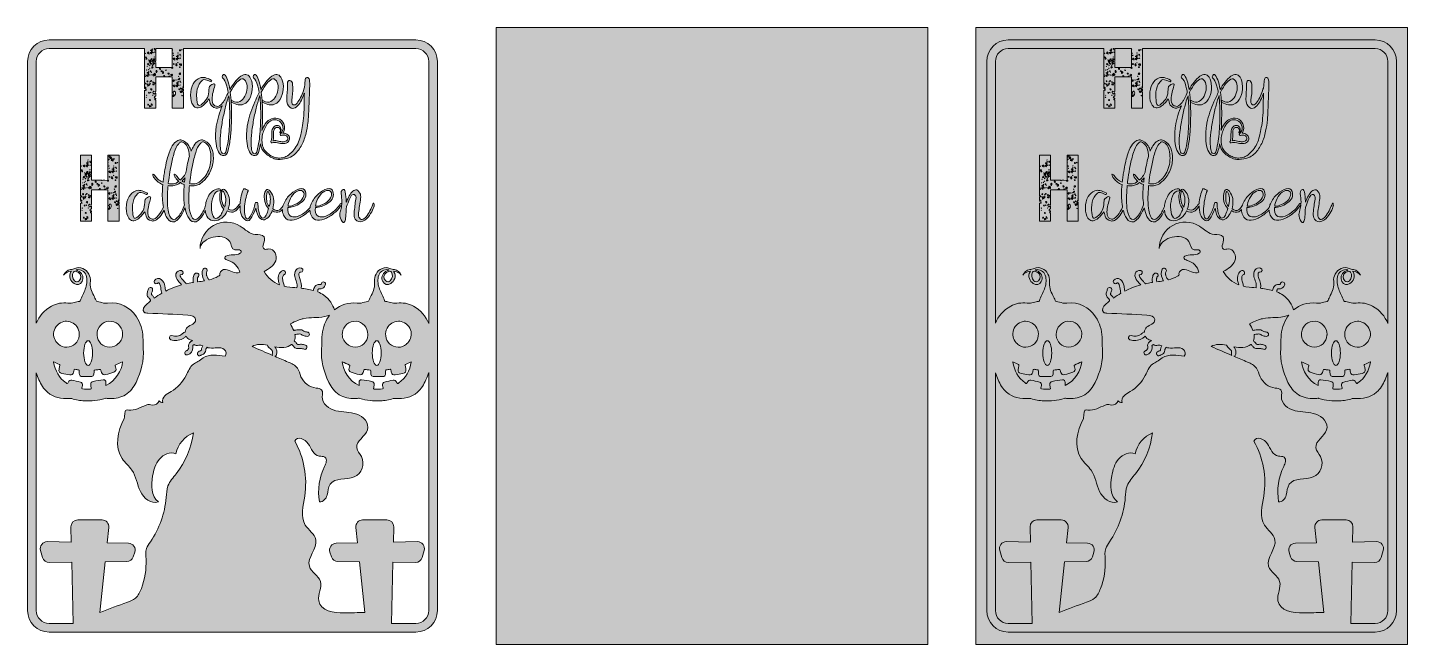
# Model space of a CAD drawing. Header units: centimetres. Extents: x 0.7 to 43, y -19.5 to -0.5.
import ezdxf

# ---------------------------------------------------------------- set-up
doc = ezdxf.new("R2010")
doc.units = ezdxf.units.CM
doc.header["$MEASUREMENT"] = 0
doc.layers.add('Layer 1', color=7, linetype='Continuous')

# ---------------------------------------------------------------- blocks, each defined once
blk = doc.blocks.new('block 2')
at = {"layer": 'Layer 1', "true_color": 0x2e3644}
h = blk.add_hatch(color=159, dxfattribs=at)
h.dxf.hatch_style = 2
edge = h.paths.add_edge_path()
edge.add_spline(control_points=[(12.626, -0.926), (12.626, -0.926), (1.374, -0.926), (1.374, -0.926), (1.012, -0.926), (0.717, -1.221), (0.717, -1.584), (0.717, -1.584), (0.717, -18.417), (0.717, -18.417), (0.717, -18.779), (1.012, -19.074), (1.374, -19.074), (1.374, -19.074), (2.821, -19.074), (2.821, -19.074), (2.821, -19.074), (10.87, -19.074), (10.87, -19.074), (10.87, -19.074), (12.626, -19.074), (12.626, -19.074), (12.988, -19.074), (13.283, -18.779), (13.283, -18.417), (13.283, -18.417), (13.283, -1.584), (13.283, -1.584), (13.283, -1.221), (12.988, -0.926), (12.626, -0.926)], knot_values=[0, 0, 0, 0, 1, 1, 1, 2, 2, 2, 3, 3, 3, 4, 4, 4, 5, 5, 5, 6, 6, 6, 7, 7, 7, 8, 8, 8, 9, 9, 9, 10, 10, 10, 10], degree=3, periodic=1)
edge = h.paths.add_edge_path()
edge.add_spline(control_points=[(5.444, -1.214), (5.447, -1.224), (5.451, -1.232), (5.455, -1.238), (5.447, -1.236), (5.443, -1.234), (5.443, -1.23), (5.443, -1.23), (5.444, -1.214), (5.444, -1.214)], knot_values=[0, 0, 0, 0, 1, 1, 1, 2, 2, 2, 3, 3, 3, 3], degree=3, periodic=1)
h.paths.add_polyline_path([(5.412, -1.41), (5.416, -1.41), (5.415, -1.421), (5.412, -1.421)])
h.paths.add_polyline_path([(5.405, -1.48), (5.41, -1.494), (5.403, -1.496), (5.4, -1.482)])
edge = h.paths.add_edge_path()
edge.add_spline(control_points=[(5.391, -1.396), (5.384, -1.381), (5.381, -1.373), (5.381, -1.371), (5.385, -1.368), (5.388, -1.366), (5.391, -1.366), (5.399, -1.366), (5.403, -1.372), (5.403, -1.382), (5.403, -1.388), (5.399, -1.392), (5.391, -1.396)], knot_values=[0, 0, 0, 0, 1, 1, 1, 2, 2, 2, 3, 3, 3, 4, 4, 4, 4], degree=3, periodic=1)
edge = h.paths.add_edge_path()
edge.add_spline(control_points=[(5.392, -1.226), (5.402, -1.226), (5.407, -1.231), (5.407, -1.241), (5.407, -1.252), (5.402, -1.258), (5.392, -1.258), (5.387, -1.258), (5.383, -1.256), (5.379, -1.252), (5.376, -1.249), (5.374, -1.244), (5.374, -1.24), (5.374, -1.23), (5.38, -1.226), (5.392, -1.226)], knot_values=[0, 0, 0, 0, 1, 1, 1, 2, 2, 2, 3, 3, 3, 4, 4, 4, 5, 5, 5, 5], degree=3, periodic=1)
edge = h.paths.add_edge_path()
edge.add_spline(control_points=[(5.389, -1.659), (5.391, -1.659), (5.394, -1.661), (5.399, -1.663), (5.404, -1.666), (5.409, -1.668), (5.415, -1.668), (5.419, -1.668), (5.424, -1.666), (5.43, -1.663), (5.434, -1.67), (5.436, -1.677), (5.436, -1.683), (5.436, -1.692), (5.432, -1.701), (5.424, -1.708), (5.42, -1.708), (5.415, -1.707), (5.412, -1.703), (5.408, -1.699), (5.402, -1.697), (5.395, -1.697), (5.38, -1.697), (5.372, -1.691), (5.372, -1.677), (5.372, -1.665), (5.378, -1.659), (5.389, -1.659)], knot_values=[0, 0, 0, 0, 1, 1, 1, 2, 2, 2, 3, 3, 3, 4, 4, 4, 5, 5, 5, 6, 6, 6, 7, 7, 7, 8, 8, 8, 9, 9, 9, 9], degree=3, periodic=1)
edge = h.paths.add_edge_path()
edge.add_spline(control_points=[(5.391, -1.983), (5.391, -1.983), (5.382, -1.984), (5.382, -1.984), (5.377, -1.984), (5.373, -1.982), (5.37, -1.979), (5.366, -1.975), (5.364, -1.971), (5.364, -1.967), (5.364, -1.965), (5.365, -1.962), (5.367, -1.959), (5.369, -1.956), (5.37, -1.954), (5.371, -1.952), (5.377, -1.942), (5.384, -1.936), (5.392, -1.936), (5.404, -1.936), (5.41, -1.942), (5.41, -1.953), (5.41, -1.967), (5.404, -1.977), (5.391, -1.983)], knot_values=[0, 0, 0, 0, 1, 1, 1, 2, 2, 2, 3, 3, 3, 4, 4, 4, 5, 5, 5, 6, 6, 6, 7, 7, 7, 8, 8, 8, 8], degree=3, periodic=1)
h.paths.add_polyline_path([(5.41, -2.314), (5.403, -2.316), (5.402, -2.301), (5.405, -2.301)])
edge = h.paths.add_edge_path()
edge.add_spline(control_points=[(5.379, -2.1), (5.381, -2.109), (5.382, -2.116), (5.382, -2.121), (5.382, -2.128), (5.374, -2.136), (5.358, -2.145), (5.354, -2.141), (5.351, -2.136), (5.351, -2.129), (5.351, -2.11), (5.361, -2.101), (5.379, -2.1)], knot_values=[0, 0, 0, 0, 1, 1, 1, 2, 2, 2, 3, 3, 3, 4, 4, 4, 4], degree=3, periodic=1)
edge = h.paths.add_edge_path()
edge.add_spline(control_points=[(5.367, -2.312), (5.367, -2.312), (5.355, -2.323), (5.355, -2.323), (5.355, -2.323), (5.354, -2.315), (5.354, -2.315), (5.354, -2.311), (5.355, -2.309), (5.358, -2.309), (5.358, -2.309), (5.367, -2.312), (5.367, -2.312)], knot_values=[0, 0, 0, 0, 1, 1, 1, 2, 2, 2, 3, 3, 3, 4, 4, 4, 4], degree=3, periodic=1)
edge = h.paths.add_edge_path()
edge.add_spline(control_points=[(5.362, -2.43), (5.372, -2.43), (5.381, -2.437), (5.389, -2.451), (5.386, -2.451), (5.384, -2.452), (5.381, -2.454), (5.378, -2.455), (5.375, -2.456), (5.371, -2.456), (5.357, -2.452), (5.35, -2.448), (5.35, -2.443), (5.35, -2.435), (5.354, -2.43), (5.362, -2.43)], knot_values=[0, 0, 0, 0, 1, 1, 1, 2, 2, 2, 3, 3, 3, 4, 4, 4, 5, 5, 5, 5], degree=3, periodic=1)
edge = h.paths.add_edge_path()
edge.add_spline(control_points=[(5.381, -2.191), (5.385, -2.188), (5.388, -2.187), (5.391, -2.187), (5.399, -2.187), (5.403, -2.192), (5.403, -2.201), (5.403, -2.206), (5.399, -2.211), (5.391, -2.216), (5.391, -2.216), (5.381, -2.191), (5.381, -2.191)], knot_values=[0, 0, 0, 0, 1, 1, 1, 2, 2, 2, 3, 3, 3, 4, 4, 4, 4], degree=3, periodic=1)
edge = h.paths.add_edge_path()
edge.add_spline(control_points=[(5.399, -2.415), (5.401, -2.413), (5.403, -2.41), (5.404, -2.406), (5.405, -2.401), (5.408, -2.399), (5.413, -2.399), (5.417, -2.399), (5.419, -2.401), (5.419, -2.404), (5.42, -2.406), (5.42, -2.41), (5.421, -2.413), (5.421, -2.416), (5.422, -2.419), (5.423, -2.422), (5.423, -2.422), (5.399, -2.423), (5.399, -2.423), (5.399, -2.423), (5.399, -2.415), (5.399, -2.415)], knot_values=[0, 0, 0, 0, 1, 1, 1, 2, 2, 2, 3, 3, 3, 4, 4, 4, 5, 5, 5, 6, 6, 6, 7, 7, 7, 7], degree=3, periodic=1)
h.paths.add_polyline_path([(5.412, -2.242), (5.412, -2.229), (5.416, -2.231), (5.415, -2.242)])
edge = h.paths.add_edge_path()
edge.add_spline(control_points=[(5.381, -1.753), (5.391, -1.753), (5.396, -1.757), (5.396, -1.765), (5.396, -1.765), (5.395, -1.772), (5.395, -1.772), (5.395, -1.772), (5.382, -1.773), (5.382, -1.773), (5.376, -1.773), (5.371, -1.769), (5.37, -1.762), (5.372, -1.756), (5.376, -1.753), (5.381, -1.753)], knot_values=[0, 0, 0, 0, 1, 1, 1, 2, 2, 2, 3, 3, 3, 4, 4, 4, 5, 5, 5, 5], degree=3, periodic=1)
edge = h.paths.add_edge_path()
edge.add_spline(control_points=[(5.358, -1.49), (5.358, -1.49), (5.367, -1.492), (5.367, -1.492), (5.367, -1.492), (5.354, -1.503), (5.354, -1.503), (5.354, -1.503), (5.353, -1.496), (5.353, -1.496), (5.353, -1.492), (5.354, -1.49), (5.358, -1.49)], knot_values=[0, 0, 0, 0, 1, 1, 1, 2, 2, 2, 3, 3, 3, 4, 4, 4, 4], degree=3, periodic=1)
edge = h.paths.add_edge_path()
edge.add_spline(control_points=[(5.357, -2.049), (5.347, -2.049), (5.343, -2.044), (5.343, -2.035), (5.343, -2.035), (5.357, -2.049), (5.357, -2.049)], knot_values=[0, 0, 0, 0, 1, 1, 1, 2, 2, 2, 2], degree=3, periodic=1)
edge = h.paths.add_edge_path()
edge.add_spline(control_points=[(5.291, -2.311), (5.297, -2.311), (5.301, -2.31), (5.303, -2.309), (5.303, -2.309), (5.305, -2.319), (5.305, -2.319), (5.305, -2.331), (5.298, -2.34), (5.285, -2.345), (5.283, -2.343), (5.281, -2.34), (5.277, -2.337), (5.274, -2.335), (5.271, -2.332), (5.268, -2.329), (5.265, -2.326), (5.264, -2.324), (5.264, -2.322), (5.264, -2.317), (5.267, -2.314), (5.274, -2.313), (5.28, -2.311), (5.286, -2.311), (5.291, -2.311)], knot_values=[0, 0, 0, 0, 1, 1, 1, 2, 2, 2, 3, 3, 3, 4, 4, 4, 5, 5, 5, 6, 6, 6, 7, 7, 7, 8, 8, 8, 8], degree=3, periodic=1)
edge = h.paths.add_edge_path()
edge.add_spline(control_points=[(5.281, -2.259), (5.281, -2.247), (5.281, -2.242), (5.282, -2.242), (5.282, -2.242), (5.294, -2.242), (5.294, -2.242), (5.294, -2.242), (5.285, -2.259), (5.285, -2.259), (5.285, -2.259), (5.281, -2.259), (5.281, -2.259)], knot_values=[0, 0, 0, 0, 1, 1, 1, 2, 2, 2, 3, 3, 3, 4, 4, 4, 4], degree=3, periodic=1)
edge = h.paths.add_edge_path()
edge.add_spline(control_points=[(5.306, -2.347), (5.31, -2.347), (5.312, -2.349), (5.312, -2.353), (5.31, -2.358), (5.308, -2.36), (5.306, -2.36), (5.306, -2.36), (5.296, -2.354), (5.296, -2.354), (5.296, -2.354), (5.306, -2.347), (5.306, -2.347)], knot_values=[0, 0, 0, 0, 1, 1, 1, 2, 2, 2, 3, 3, 3, 4, 4, 4, 4], degree=3, periodic=1)
edge = h.paths.add_edge_path()
edge.add_spline(control_points=[(5.306, -2.29), (5.306, -2.282), (5.311, -2.278), (5.32, -2.278), (5.322, -2.283), (5.323, -2.287), (5.323, -2.29), (5.323, -2.292), (5.321, -2.295), (5.316, -2.297), (5.314, -2.297), (5.311, -2.294), (5.306, -2.29)], knot_values=[0, 0, 0, 0, 1, 1, 1, 2, 2, 2, 3, 3, 3, 4, 4, 4, 4], degree=3, periodic=1)
edge = h.paths.add_edge_path()
edge.add_spline(control_points=[(5.306, -2.249), (5.309, -2.24), (5.312, -2.236), (5.316, -2.236), (5.319, -2.236), (5.324, -2.24), (5.333, -2.247), (5.331, -2.253), (5.326, -2.262), (5.319, -2.273), (5.314, -2.27), (5.312, -2.268), (5.312, -2.266), (5.312, -2.262), (5.313, -2.259), (5.315, -2.256), (5.318, -2.253), (5.319, -2.251), (5.32, -2.249), (5.32, -2.249), (5.306, -2.249), (5.306, -2.249)], knot_values=[0, 0, 0, 0, 1, 1, 1, 2, 2, 2, 3, 3, 3, 4, 4, 4, 5, 5, 5, 6, 6, 6, 7, 7, 7, 7], degree=3, periodic=1)
edge = h.paths.add_edge_path()
edge.add_spline(control_points=[(5.322, -2.313), (5.324, -2.311), (5.326, -2.31), (5.329, -2.309), (5.332, -2.308), (5.334, -2.307), (5.336, -2.305), (5.334, -2.317), (5.328, -2.323), (5.319, -2.323), (5.319, -2.318), (5.32, -2.314), (5.322, -2.313)], knot_values=[0, 0, 0, 0, 1, 1, 1, 2, 2, 2, 3, 3, 3, 4, 4, 4, 4], degree=3, periodic=1)
edge = h.paths.add_edge_path()
edge.add_spline(control_points=[(5.324, -2.221), (5.322, -2.221), (5.318, -2.219), (5.313, -2.216), (5.313, -2.216), (5.34, -2.201), (5.34, -2.201), (5.334, -2.214), (5.329, -2.221), (5.324, -2.221)], knot_values=[0, 0, 0, 0, 1, 1, 1, 2, 2, 2, 3, 3, 3, 3], degree=3, periodic=1)
edge = h.paths.add_edge_path()
edge.add_spline(control_points=[(5.327, -1.502), (5.325, -1.503), (5.323, -1.503), (5.319, -1.504), (5.319, -1.499), (5.32, -1.495), (5.322, -1.494), (5.324, -1.492), (5.326, -1.491), (5.329, -1.49), (5.332, -1.488), (5.334, -1.486), (5.336, -1.485), (5.332, -1.496), (5.329, -1.502), (5.327, -1.502)], knot_values=[0, 0, 0, 0, 1, 1, 1, 2, 2, 2, 3, 3, 3, 4, 4, 4, 5, 5, 5, 5], degree=3, periodic=1)
edge = h.paths.add_edge_path()
edge.add_spline(control_points=[(5.334, -2.153), (5.326, -2.153), (5.321, -2.151), (5.319, -2.147), (5.319, -2.147), (5.319, -2.146), (5.32, -2.145), (5.32, -2.145), (5.32, -2.144), (5.321, -2.143), (5.321, -2.142), (5.323, -2.142), (5.326, -2.142), (5.332, -2.142), (5.334, -2.146), (5.334, -2.153)], knot_values=[0, 0, 0, 0, 1, 1, 1, 2, 2, 2, 3, 3, 3, 4, 4, 4, 5, 5, 5, 5], degree=3, periodic=1)
h.paths.add_polyline_path([(5.326, -1.617), (5.329, -1.62), (5.323, -1.63), (5.317, -1.627)])
edge = h.paths.add_edge_path()
edge.add_spline(control_points=[(5.327, -1.323), (5.331, -1.323), (5.333, -1.326), (5.333, -1.333), (5.325, -1.333), (5.321, -1.331), (5.319, -1.327), (5.321, -1.324), (5.324, -1.323), (5.327, -1.323)], knot_values=[0, 0, 0, 0, 1, 1, 1, 2, 2, 2, 3, 3, 3, 3], degree=3, periodic=1)
edge = h.paths.add_edge_path()
edge.add_spline(control_points=[(5.339, -1.382), (5.334, -1.395), (5.329, -1.402), (5.324, -1.402), (5.322, -1.402), (5.318, -1.4), (5.313, -1.397), (5.313, -1.397), (5.339, -1.382), (5.339, -1.382)], knot_values=[0, 0, 0, 0, 1, 1, 1, 2, 2, 2, 3, 3, 3, 3], degree=3, periodic=1)
edge = h.paths.add_edge_path()
edge.add_spline(control_points=[(5.315, -1.416), (5.317, -1.416), (5.324, -1.419), (5.333, -1.427), (5.333, -1.427), (5.329, -1.437), (5.329, -1.437), (5.329, -1.437), (5.319, -1.454), (5.319, -1.454), (5.314, -1.451), (5.312, -1.448), (5.312, -1.445), (5.312, -1.441), (5.313, -1.438), (5.315, -1.436), (5.318, -1.434), (5.319, -1.431), (5.32, -1.428), (5.315, -1.428), (5.31, -1.429), (5.306, -1.43), (5.309, -1.42), (5.312, -1.416), (5.315, -1.416)], knot_values=[0, 0, 0, 0, 1, 1, 1, 2, 2, 2, 3, 3, 3, 4, 4, 4, 5, 5, 5, 6, 6, 6, 7, 7, 7, 8, 8, 8, 8], degree=3, periodic=1)
edge = h.paths.add_edge_path()
edge.add_spline(control_points=[(5.316, -1.459), (5.321, -1.459), (5.323, -1.463), (5.323, -1.469), (5.323, -1.473), (5.321, -1.475), (5.316, -1.476), (5.309, -1.476), (5.306, -1.474), (5.306, -1.469), (5.306, -1.463), (5.309, -1.459), (5.316, -1.459)], knot_values=[0, 0, 0, 0, 1, 1, 1, 2, 2, 2, 3, 3, 3, 4, 4, 4, 4], degree=3, periodic=1)
edge = h.paths.add_edge_path()
edge.add_spline(control_points=[(5.312, -1.532), (5.311, -1.537), (5.309, -1.54), (5.306, -1.541), (5.304, -1.541), (5.303, -1.54), (5.301, -1.538), (5.3, -1.536), (5.298, -1.535), (5.296, -1.534), (5.298, -1.533), (5.3, -1.532), (5.301, -1.53), (5.303, -1.529), (5.304, -1.528), (5.306, -1.528), (5.308, -1.528), (5.31, -1.53), (5.312, -1.532)], knot_values=[0, 0, 0, 0, 1, 1, 1, 2, 2, 2, 3, 3, 3, 4, 4, 4, 5, 5, 5, 6, 6, 6, 6], degree=3, periodic=1)
h.paths.add_polyline_path([(5.281, -1.423), (5.292, -1.421), (5.285, -1.44), (5.279, -1.438)])
edge = h.paths.add_edge_path()
edge.add_spline(control_points=[(5.303, -1.49), (5.303, -1.49), (5.305, -1.499), (5.305, -1.499), (5.305, -1.511), (5.298, -1.52), (5.285, -1.525), (5.271, -1.511), (5.264, -1.503), (5.264, -1.5), (5.264, -1.494), (5.277, -1.49), (5.303, -1.49)], knot_values=[0, 0, 0, 0, 1, 1, 1, 2, 2, 2, 3, 3, 3, 4, 4, 4, 4], degree=3, periodic=1)
edge = h.paths.add_edge_path()
edge.add_spline(control_points=[(5.285, -1.652), (5.285, -1.658), (5.285, -1.662), (5.284, -1.665), (5.283, -1.668), (5.276, -1.669), (5.263, -1.67), (5.263, -1.67), (5.285, -1.652), (5.285, -1.652)], knot_values=[0, 0, 0, 0, 1, 1, 1, 2, 2, 2, 3, 3, 3, 3], degree=3, periodic=1)
edge = h.paths.add_edge_path()
edge.add_spline(control_points=[(5.272, -1.68), (5.29, -1.68), (5.299, -1.687), (5.299, -1.701), (5.299, -1.707), (5.297, -1.712), (5.292, -1.715), (5.287, -1.719), (5.283, -1.721), (5.278, -1.721), (5.266, -1.718), (5.26, -1.708), (5.26, -1.692), (5.26, -1.684), (5.264, -1.68), (5.272, -1.68)], knot_values=[0, 0, 0, 0, 1, 1, 1, 2, 2, 2, 3, 3, 3, 4, 4, 4, 5, 5, 5, 5], degree=3, periodic=1)
edge = h.paths.add_edge_path()
edge.add_spline(control_points=[(5.26, -2.156), (5.26, -2.154), (5.263, -2.153), (5.27, -2.153), (5.271, -2.154), (5.273, -2.157), (5.275, -2.162), (5.275, -2.162), (5.258, -2.16), (5.258, -2.16), (5.259, -2.159), (5.26, -2.158), (5.26, -2.156)], knot_values=[0, 0, 0, 0, 1, 1, 1, 2, 2, 2, 3, 3, 3, 4, 4, 4, 4], degree=3, periodic=1)
edge = h.paths.add_edge_path()
edge.add_spline(control_points=[(5.191, -1.531), (5.191, -1.531), (5.18, -1.503), (5.18, -1.503), (5.18, -1.503), (5.195, -1.496), (5.195, -1.496), (5.195, -1.496), (5.198, -1.499), (5.198, -1.499), (5.198, -1.505), (5.198, -1.51), (5.199, -1.513), (5.2, -1.516), (5.201, -1.519), (5.201, -1.523), (5.2, -1.526), (5.196, -1.529), (5.191, -1.531)], knot_values=[0, 0, 0, 0, 1, 1, 1, 2, 2, 2, 3, 3, 3, 4, 4, 4, 5, 5, 5, 6, 6, 6, 6], degree=3, periodic=1)
edge = h.paths.add_edge_path()
edge.add_spline(control_points=[(5.215, -1.666), (5.207, -1.674), (5.201, -1.677), (5.196, -1.677), (5.19, -1.677), (5.187, -1.673), (5.187, -1.665), (5.187, -1.657), (5.189, -1.653), (5.195, -1.653), (5.2, -1.653), (5.206, -1.658), (5.215, -1.666)], knot_values=[0, 0, 0, 0, 1, 1, 1, 2, 2, 2, 3, 3, 3, 4, 4, 4, 4], degree=3, periodic=1)
edge = h.paths.add_edge_path()
edge.add_spline(control_points=[(5.189, -2.201), (5.184, -2.193), (5.181, -2.185), (5.181, -2.178), (5.181, -2.17), (5.184, -2.163), (5.189, -2.157), (5.195, -2.151), (5.2, -2.147), (5.203, -2.147), (5.208, -2.147), (5.214, -2.154), (5.22, -2.167), (5.211, -2.184), (5.201, -2.195), (5.189, -2.201)], knot_values=[0, 0, 0, 0, 1, 1, 1, 2, 2, 2, 3, 3, 3, 4, 4, 4, 5, 5, 5, 5], degree=3, periodic=1)
edge = h.paths.add_edge_path()
edge.add_spline(control_points=[(5.201, -2.339), (5.201, -2.344), (5.197, -2.348), (5.191, -2.352), (5.191, -2.352), (5.18, -2.323), (5.18, -2.323), (5.18, -2.322), (5.186, -2.32), (5.196, -2.316), (5.196, -2.316), (5.198, -2.318), (5.198, -2.318), (5.198, -2.324), (5.198, -2.329), (5.199, -2.331), (5.2, -2.333), (5.201, -2.336), (5.201, -2.339)], knot_values=[0, 0, 0, 0, 1, 1, 1, 2, 2, 2, 3, 3, 3, 4, 4, 4, 5, 5, 5, 6, 6, 6, 6], degree=3, periodic=1)
edge = h.paths.add_edge_path()
edge.add_spline(control_points=[(5.225, -2.319), (5.225, -2.324), (5.222, -2.326), (5.218, -2.326), (5.208, -2.323), (5.203, -2.315), (5.203, -2.299), (5.218, -2.311), (5.225, -2.317), (5.225, -2.319)], knot_values=[0, 0, 0, 0, 1, 1, 1, 2, 2, 2, 3, 3, 3, 3], degree=3, periodic=1)
edge = h.paths.add_edge_path()
edge.add_spline(control_points=[(5.23, -2.345), (5.234, -2.349), (5.236, -2.352), (5.236, -2.354), (5.236, -2.358), (5.232, -2.361), (5.223, -2.363), (5.223, -2.363), (5.23, -2.345), (5.23, -2.345)], knot_values=[0, 0, 0, 0, 1, 1, 1, 2, 2, 2, 3, 3, 3, 3], degree=3, periodic=1)
edge = h.paths.add_edge_path()
edge.add_spline(control_points=[(5.234, -1.534), (5.234, -1.538), (5.231, -1.541), (5.223, -1.544), (5.223, -1.544), (5.222, -1.544), (5.222, -1.544), (5.222, -1.544), (5.23, -1.524), (5.23, -1.524), (5.233, -1.528), (5.234, -1.531), (5.234, -1.534)], knot_values=[0, 0, 0, 0, 1, 1, 1, 2, 2, 2, 3, 3, 3, 4, 4, 4, 4], degree=3, periodic=1)
edge = h.paths.add_edge_path()
edge.add_spline(control_points=[(5.225, -1.499), (5.225, -1.502), (5.223, -1.505), (5.219, -1.506), (5.215, -1.506), (5.212, -1.503), (5.208, -1.497), (5.205, -1.492), (5.203, -1.486), (5.203, -1.48), (5.218, -1.491), (5.225, -1.497), (5.225, -1.499)], knot_values=[0, 0, 0, 0, 1, 1, 1, 2, 2, 2, 3, 3, 3, 4, 4, 4, 4], degree=3, periodic=1)
edge = h.paths.add_edge_path()
edge.add_spline(control_points=[(5.203, -1.397), (5.203, -1.397), (5.188, -1.411), (5.188, -1.411), (5.188, -1.405), (5.189, -1.401), (5.191, -1.399), (5.193, -1.398), (5.197, -1.397), (5.203, -1.397)], knot_values=[0, 0, 0, 0, 1, 1, 1, 2, 2, 2, 3, 3, 3, 3], degree=3, periodic=1)
edge = h.paths.add_edge_path()
edge.add_spline(control_points=[(5.181, -1.33), (5.181, -1.33), (5.189, -1.331), (5.189, -1.331), (5.189, -1.331), (5.178, -1.342), (5.178, -1.342), (5.178, -1.342), (5.177, -1.334), (5.177, -1.334), (5.177, -1.331), (5.178, -1.33), (5.181, -1.33)], knot_values=[0, 0, 0, 0, 1, 1, 1, 2, 2, 2, 3, 3, 3, 4, 4, 4, 4], degree=3, periodic=1)
edge = h.paths.add_edge_path()
edge.add_spline(control_points=[(5.202, -2.509), (5.21, -2.501), (5.217, -2.497), (5.222, -2.497), (5.226, -2.497), (5.231, -2.499), (5.236, -2.505), (5.248, -2.519), (5.254, -2.534), (5.254, -2.551), (5.252, -2.58), (5.248, -2.596), (5.243, -2.602), (5.238, -2.618), (5.225, -2.633), (5.203, -2.647), (5.194, -2.656), (5.187, -2.661), (5.184, -2.663), (5.174, -2.654), (5.17, -2.648), (5.17, -2.644), (5.17, -2.64), (5.172, -2.635), (5.177, -2.632), (5.183, -2.628), (5.187, -2.624), (5.191, -2.62), (5.196, -2.617), (5.198, -2.607), (5.198, -2.592), (5.198, -2.569), (5.193, -2.554), (5.184, -2.549), (5.184, -2.549), (5.177, -2.543), (5.177, -2.543), (5.18, -2.534), (5.188, -2.523), (5.202, -2.509)], knot_values=[0, 0, 0, 0, 1, 1, 1, 2, 2, 2, 3, 3, 3, 4, 4, 4, 5, 5, 5, 6, 6, 6, 7, 7, 7, 8, 8, 8, 9, 9, 9, 10, 10, 10, 11, 11, 11, 12, 12, 12, 13, 13, 13, 13], degree=3, periodic=1)
edge = h.paths.add_edge_path()
edge.add_spline(control_points=[(4.646, -1.569), (4.646, -1.569), (4.646, -1.193), (4.646, -1.193), (4.646, -1.193), (5.153, -1.193), (5.153, -1.193), (5.153, -1.193), (5.153, -1.226), (5.153, -1.226), (5.153, -1.226), (5.163, -1.221), (5.163, -1.221), (5.159, -1.229), (5.156, -1.234), (5.153, -1.237), (5.153, -1.237), (5.153, -1.265), (5.153, -1.265), (5.153, -1.265), (5.156, -1.266), (5.156, -1.266), (5.156, -1.266), (5.153, -1.272), (5.153, -1.272), (5.153, -1.272), (5.153, -1.328), (5.153, -1.328), (5.156, -1.327), (5.157, -1.326), (5.158, -1.324), (5.157, -1.332), (5.155, -1.337), (5.153, -1.34), (5.153, -1.34), (5.153, -1.763), (5.153, -1.763), (5.154, -1.764), (5.155, -1.765), (5.156, -1.765), (5.157, -1.765), (5.157, -1.765), (5.158, -1.766), (5.158, -1.767), (5.159, -1.767), (5.16, -1.767), (5.168, -1.773), (5.172, -1.779), (5.172, -1.784), (5.172, -1.795), (5.166, -1.8), (5.154, -1.8), (5.139, -1.8), (5.132, -1.791), (5.132, -1.772), (5.132, -1.772), (5.054, -1.769), (5.054, -1.769), (5.002, -1.769), (4.974, -1.77), (4.973, -1.772), (4.971, -1.774), (4.967, -1.777), (4.963, -1.782), (4.963, -1.782), (4.963, -1.769), (4.963, -1.769), (4.963, -1.769), (4.646, -1.769), (4.646, -1.769), (4.646, -1.769), (4.646, -1.614), (4.646, -1.614), (4.641, -1.604), (4.639, -1.597), (4.639, -1.593), (4.639, -1.585), (4.641, -1.578), (4.646, -1.569)], knot_values=[0, 0, 0, 0, 1, 1, 1, 2, 2, 2, 3, 3, 3, 4, 4, 4, 5, 5, 5, 6, 6, 6, 7, 7, 7, 8, 8, 8, 9, 9, 9, 10, 10, 10, 11, 11, 11, 12, 12, 12, 13, 13, 13, 14, 14, 14, 15, 15, 15, 16, 16, 16, 17, 17, 17, 18, 18, 18, 19, 19, 19, 20, 20, 20, 21, 21, 21, 22, 22, 22, 23, 23, 23, 24, 24, 24, 25, 25, 25, 26, 26, 26, 26], degree=3, periodic=1)
edge = h.paths.add_edge_path()
edge.add_spline(control_points=[(5.16, -2), (5.16, -2.006), (5.155, -2.012), (5.146, -2.017), (5.14, -2.018), (5.135, -2.019), (5.13, -2.019), (5.121, -2.019), (5.111, -2.016), (5.102, -2.008), (5.111, -1.989), (5.123, -1.98), (5.136, -1.98), (5.152, -1.98), (5.16, -1.987), (5.16, -2)], knot_values=[0, 0, 0, 0, 1, 1, 1, 2, 2, 2, 3, 3, 3, 4, 4, 4, 5, 5, 5, 5], degree=3, periodic=1)
edge = h.paths.add_edge_path()
edge.add_spline(control_points=[(5.06, -1.96), (5.06, -1.971), (5.054, -1.976), (5.043, -1.976), (5.031, -1.976), (5.024, -1.969), (5.022, -1.955), (5.028, -1.945), (5.033, -1.941), (5.036, -1.941), (5.038, -1.941), (5.041, -1.942), (5.044, -1.943), (5.048, -1.945), (5.052, -1.948), (5.055, -1.952), (5.058, -1.956), (5.06, -1.958), (5.06, -1.96)], knot_values=[0, 0, 0, 0, 1, 1, 1, 2, 2, 2, 3, 3, 3, 4, 4, 4, 5, 5, 5, 6, 6, 6, 6], degree=3, periodic=1)
edge = h.paths.add_edge_path()
edge.add_spline(control_points=[(4.971, -1.852), (4.968, -1.859), (4.965, -1.863), (4.96, -1.863), (4.953, -1.863), (4.95, -1.86), (4.95, -1.853), (4.95, -1.85), (4.952, -1.848), (4.957, -1.848), (4.961, -1.848), (4.966, -1.849), (4.971, -1.852)], knot_values=[0, 0, 0, 0, 1, 1, 1, 2, 2, 2, 3, 3, 3, 4, 4, 4, 4], degree=3, periodic=1)
edge = h.paths.add_edge_path()
edge.add_spline(control_points=[(4.847, -1.914), (4.847, -1.904), (4.852, -1.899), (4.861, -1.897), (4.863, -1.897), (4.867, -1.898), (4.871, -1.9), (4.876, -1.902), (4.88, -1.904), (4.883, -1.908), (4.887, -1.912), (4.888, -1.915), (4.888, -1.918), (4.888, -1.925), (4.887, -1.93), (4.884, -1.934), (4.876, -1.946), (4.868, -1.952), (4.861, -1.952), (4.852, -1.952), (4.847, -1.943), (4.847, -1.927), (4.847, -1.927), (4.849, -1.924), (4.849, -1.924), (4.849, -1.924), (4.847, -1.914), (4.847, -1.914)], knot_values=[0, 0, 0, 0, 1, 1, 1, 2, 2, 2, 3, 3, 3, 4, 4, 4, 5, 5, 5, 6, 6, 6, 7, 7, 7, 8, 8, 8, 9, 9, 9, 9], degree=3, periodic=1)
edge = h.paths.add_edge_path()
edge.add_spline(control_points=[(4.899, -2.018), (4.901, -2.018), (4.905, -2.021), (4.91, -2.027), (4.915, -2.033), (4.919, -2.039), (4.921, -2.045), (4.911, -2.049), (4.904, -2.05), (4.899, -2.05), (4.893, -2.05), (4.889, -2.047), (4.887, -2.041), (4.887, -2.026), (4.891, -2.018), (4.899, -2.018)], knot_values=[0, 0, 0, 0, 1, 1, 1, 2, 2, 2, 3, 3, 3, 4, 4, 4, 5, 5, 5, 5], degree=3, periodic=1)
edge = h.paths.add_edge_path()
edge.add_spline(control_points=[(4.843, -1.88), (4.843, -1.887), (4.837, -1.89), (4.825, -1.89), (4.818, -1.89), (4.812, -1.884), (4.807, -1.873), (4.815, -1.87), (4.824, -1.869), (4.833, -1.869), (4.84, -1.869), (4.843, -1.873), (4.843, -1.88)], knot_values=[0, 0, 0, 0, 1, 1, 1, 2, 2, 2, 3, 3, 3, 4, 4, 4, 4], degree=3, periodic=1)
edge = h.paths.add_edge_path()
edge.add_spline(control_points=[(4.791, -1.814), (4.791, -1.825), (4.786, -1.831), (4.777, -1.832), (4.764, -1.832), (4.757, -1.825), (4.757, -1.81), (4.757, -1.798), (4.763, -1.791), (4.776, -1.791), (4.784, -1.791), (4.789, -1.799), (4.791, -1.814)], knot_values=[0, 0, 0, 0, 1, 1, 1, 2, 2, 2, 3, 3, 3, 4, 4, 4, 4], degree=3, periodic=1)
edge = h.paths.add_edge_path()
edge.add_spline(control_points=[(4.687, -1.891), (4.687, -1.897), (4.684, -1.903), (4.677, -1.91), (4.674, -1.912), (4.673, -1.915), (4.672, -1.919), (4.672, -1.923), (4.671, -1.927), (4.67, -1.931), (4.667, -1.928), (4.664, -1.925), (4.659, -1.921), (4.655, -1.917), (4.653, -1.908), (4.653, -1.893), (4.653, -1.876), (4.658, -1.865), (4.669, -1.859), (4.673, -1.859), (4.677, -1.861), (4.678, -1.866), (4.684, -1.875), (4.687, -1.884), (4.687, -1.891)], knot_values=[0, 0, 0, 0, 1, 1, 1, 2, 2, 2, 3, 3, 3, 4, 4, 4, 5, 5, 5, 6, 6, 6, 7, 7, 7, 8, 8, 8, 8], degree=3, periodic=1)
h.paths.add_polyline_path([(4.621, -1.226), (4.625, -1.226), (4.624, -1.237), (4.621, -1.237)])
edge = h.paths.add_edge_path()
edge.add_spline(control_points=[(4.639, -1.98), (4.641, -1.985), (4.642, -1.989), (4.642, -1.994), (4.642, -2.003), (4.637, -2.012), (4.628, -2.019), (4.616, -2.016), (4.61, -2.006), (4.61, -1.991), (4.61, -1.988), (4.609, -1.984), (4.608, -1.982), (4.607, -1.98), (4.606, -1.978), (4.606, -1.977), (4.606, -1.975), (4.605, -1.973), (4.603, -1.97), (4.602, -1.967), (4.6, -1.964), (4.598, -1.96), (4.596, -1.955), (4.595, -1.951), (4.594, -1.948), (4.615, -1.95), (4.63, -1.96), (4.639, -1.98)], knot_values=[0, 0, 0, 0, 1, 1, 1, 2, 2, 2, 3, 3, 3, 4, 4, 4, 5, 5, 5, 6, 6, 6, 7, 7, 7, 8, 8, 8, 9, 9, 9, 9], degree=3, periodic=1)
edge = h.paths.add_edge_path()
edge.add_spline(control_points=[(4.625, -2.252), (4.625, -2.255), (4.62, -2.26), (4.61, -2.266), (4.61, -2.266), (4.602, -2.228), (4.602, -2.228), (4.618, -2.239), (4.625, -2.247), (4.625, -2.252)], knot_values=[0, 0, 0, 0, 1, 1, 1, 2, 2, 2, 3, 3, 3, 3], degree=3, periodic=1)
edge = h.paths.add_edge_path()
edge.add_spline(control_points=[(4.58, -2.031), (4.566, -2.031), (4.558, -2.022), (4.556, -2.005), (4.557, -1.99), (4.564, -1.982), (4.577, -1.981), (4.591, -1.981), (4.599, -1.989), (4.601, -2.004), (4.601, -2.019), (4.594, -2.028), (4.58, -2.031)], knot_values=[0, 0, 0, 0, 1, 1, 1, 2, 2, 2, 3, 3, 3, 4, 4, 4, 4], degree=3, periodic=1)
edge = h.paths.add_edge_path()
edge.add_spline(control_points=[(4.601, -2.294), (4.6, -2.299), (4.598, -2.302), (4.593, -2.304), (4.589, -2.307), (4.587, -2.308), (4.586, -2.309), (4.586, -2.309), (4.584, -2.302), (4.584, -2.302), (4.584, -2.296), (4.589, -2.291), (4.598, -2.287), (4.598, -2.287), (4.601, -2.294), (4.601, -2.294)], knot_values=[0, 0, 0, 0, 1, 1, 1, 2, 2, 2, 3, 3, 3, 4, 4, 4, 5, 5, 5, 5], degree=3, periodic=1)
edge = h.paths.add_edge_path()
edge.add_spline(control_points=[(4.414, -2.898), (4.422, -2.898), (4.427, -2.902), (4.427, -2.91), (4.427, -2.923), (4.421, -2.93), (4.411, -2.93), (4.404, -2.93), (4.4, -2.926), (4.4, -2.919), (4.4, -2.907), (4.405, -2.9), (4.414, -2.898)], knot_values=[0, 0, 0, 0, 1, 1, 1, 2, 2, 2, 3, 3, 3, 4, 4, 4, 4], degree=3, periodic=1)
edge = h.paths.add_edge_path()
edge.add_spline(control_points=[(4.396, -2.345), (4.396, -2.345), (4.401, -2.34), (4.401, -2.34), (4.401, -2.34), (4.411, -2.34), (4.411, -2.34), (4.408, -2.346), (4.405, -2.349), (4.401, -2.349), (4.4, -2.349), (4.398, -2.347), (4.396, -2.345)], knot_values=[0, 0, 0, 0, 1, 1, 1, 2, 2, 2, 3, 3, 3, 4, 4, 4, 4], degree=3, periodic=1)
edge = h.paths.add_edge_path()
edge.add_spline(control_points=[(4.425, -2.325), (4.417, -2.325), (4.405, -2.317), (4.391, -2.302), (4.388, -2.297), (4.385, -2.29), (4.383, -2.283), (4.383, -2.279), (4.382, -2.276), (4.382, -2.273), (4.382, -2.273), (4.383, -2.271), (4.383, -2.271), (4.383, -2.271), (4.404, -2.295), (4.404, -2.295), (4.418, -2.281), (4.431, -2.274), (4.442, -2.274), (4.458, -2.274), (4.466, -2.28), (4.466, -2.291), (4.466, -2.296), (4.462, -2.301), (4.455, -2.307), (4.442, -2.319), (4.432, -2.325), (4.425, -2.325)], knot_values=[0, 0, 0, 0, 1, 1, 1, 2, 2, 2, 3, 3, 3, 4, 4, 4, 5, 5, 5, 6, 6, 6, 7, 7, 7, 8, 8, 8, 9, 9, 9, 9], degree=3, periodic=1)
h.paths.add_polyline_path([(4.363, -2.63), (4.358, -2.627), (4.365, -2.616), (4.369, -2.619)])
h.paths.add_polyline_path([(4.365, -2.685), (4.355, -2.694), (4.352, -2.691), (4.362, -2.682)])
edge = h.paths.add_edge_path()
edge.add_spline(control_points=[(4.366, -2.015), (4.366, -2.015), (4.365, -2.01), (4.365, -2.01), (4.365, -2.003), (4.377, -1.999), (4.403, -1.998), (4.403, -1.998), (4.404, -2.007), (4.404, -2.007), (4.404, -2.019), (4.397, -2.028), (4.384, -2.033), (4.384, -2.033), (4.366, -2.015), (4.366, -2.015)], knot_values=[0, 0, 0, 0, 1, 1, 1, 2, 2, 2, 3, 3, 3, 4, 4, 4, 5, 5, 5, 5], degree=3, periodic=1)
edge = h.paths.add_edge_path()
edge.add_spline(control_points=[(4.358, -1.848), (4.359, -1.847), (4.359, -1.846), (4.359, -1.844), (4.359, -1.843), (4.361, -1.842), (4.366, -1.842), (4.37, -1.842), (4.373, -1.844), (4.374, -1.849), (4.367, -1.849), (4.361, -1.849), (4.358, -1.848)], knot_values=[0, 0, 0, 0, 1, 1, 1, 2, 2, 2, 3, 3, 3, 4, 4, 4, 4], degree=3, periodic=1)
edge = h.paths.add_edge_path()
edge.add_spline(control_points=[(4.439, -1.89), (4.434, -1.903), (4.428, -1.91), (4.424, -1.91), (4.421, -1.91), (4.417, -1.908), (4.413, -1.904), (4.413, -1.904), (4.439, -1.89), (4.439, -1.89)], knot_values=[0, 0, 0, 0, 1, 1, 1, 2, 2, 2, 3, 3, 3, 3], degree=3, periodic=1)
edge = h.paths.add_edge_path()
edge.add_spline(control_points=[(4.42, -1.834), (4.42, -1.833), (4.42, -1.832), (4.421, -1.832), (4.422, -1.831), (4.423, -1.831), (4.423, -1.83), (4.424, -1.83), (4.424, -1.829), (4.425, -1.829), (4.431, -1.829), (4.434, -1.833), (4.434, -1.841), (4.425, -1.841), (4.42, -1.838), (4.42, -1.834)], knot_values=[0, 0, 0, 0, 1, 1, 1, 2, 2, 2, 3, 3, 3, 4, 4, 4, 5, 5, 5, 5], degree=3, periodic=1)
edge = h.paths.add_edge_path()
edge.add_spline(control_points=[(4.428, -1.545), (4.433, -1.54), (4.436, -1.536), (4.438, -1.532), (4.438, -1.532), (4.439, -1.54), (4.439, -1.54), (4.439, -1.541), (4.435, -1.543), (4.428, -1.545)], knot_values=[0, 0, 0, 0, 1, 1, 1, 2, 2, 2, 3, 3, 3, 3], degree=3, periodic=1)
edge = h.paths.add_edge_path()
edge.add_spline(control_points=[(4.414, -1.924), (4.417, -1.924), (4.423, -1.927), (4.432, -1.935), (4.429, -1.943), (4.425, -1.951), (4.418, -1.962), (4.413, -1.959), (4.411, -1.956), (4.411, -1.953), (4.411, -1.95), (4.412, -1.946), (4.415, -1.943), (4.417, -1.941), (4.419, -1.938), (4.42, -1.936), (4.414, -1.936), (4.41, -1.937), (4.407, -1.938), (4.409, -1.928), (4.411, -1.924), (4.414, -1.924)], knot_values=[0, 0, 0, 0, 1, 1, 1, 2, 2, 2, 3, 3, 3, 4, 4, 4, 5, 5, 5, 6, 6, 6, 7, 7, 7, 7], degree=3, periodic=1)
edge = h.paths.add_edge_path()
edge.add_spline(control_points=[(4.435, -1.993), (4.433, -2.004), (4.431, -2.01), (4.428, -2.01), (4.425, -2.011), (4.422, -2.011), (4.418, -2.011), (4.418, -2.006), (4.419, -2.003), (4.421, -2.002), (4.423, -2), (4.425, -1.999), (4.428, -1.998), (4.431, -1.996), (4.433, -1.995), (4.435, -1.993)], knot_values=[0, 0, 0, 0, 1, 1, 1, 2, 2, 2, 3, 3, 3, 4, 4, 4, 5, 5, 5, 5], degree=3, periodic=1)
edge = h.paths.add_edge_path()
edge.add_spline(control_points=[(4.421, -1.967), (4.421, -1.967), (4.422, -1.977), (4.422, -1.977), (4.422, -1.981), (4.42, -1.983), (4.415, -1.984), (4.413, -1.984), (4.41, -1.983), (4.409, -1.981), (4.408, -1.98), (4.406, -1.978), (4.405, -1.977), (4.405, -1.971), (4.411, -1.967), (4.421, -1.967)], knot_values=[0, 0, 0, 0, 1, 1, 1, 2, 2, 2, 3, 3, 3, 4, 4, 4, 5, 5, 5, 5], degree=3, periodic=1)
edge = h.paths.add_edge_path()
edge.add_spline(control_points=[(4.411, -2.041), (4.41, -2.045), (4.408, -2.048), (4.405, -2.049), (4.405, -2.049), (4.396, -2.042), (4.396, -2.042), (4.397, -2.041), (4.399, -2.04), (4.401, -2.038), (4.402, -2.037), (4.404, -2.036), (4.405, -2.036), (4.407, -2.036), (4.409, -2.038), (4.411, -2.041)], knot_values=[0, 0, 0, 0, 1, 1, 1, 2, 2, 2, 3, 3, 3, 4, 4, 4, 5, 5, 5, 5], degree=3, periodic=1)
edge = h.paths.add_edge_path()
edge.add_spline(control_points=[(4.389, -2.176), (4.399, -2.182), (4.404, -2.187), (4.404, -2.191), (4.404, -2.196), (4.399, -2.203), (4.39, -2.212), (4.388, -2.209), (4.383, -2.204), (4.374, -2.195), (4.374, -2.195), (4.389, -2.176), (4.389, -2.176)], knot_values=[0, 0, 0, 0, 1, 1, 1, 2, 2, 2, 3, 3, 3, 4, 4, 4, 4], degree=3, periodic=1)
edge = h.paths.add_edge_path()
edge.add_spline(control_points=[(4.566, -1.656), (4.566, -1.656), (4.563, -1.669), (4.563, -1.669), (4.563, -1.669), (4.562, -1.668), (4.562, -1.668), (4.562, -1.668), (4.559, -1.668), (4.559, -1.668), (4.559, -1.668), (4.557, -1.661), (4.557, -1.661), (4.557, -1.65), (4.563, -1.645), (4.573, -1.645), (4.578, -1.645), (4.582, -1.648), (4.587, -1.655), (4.587, -1.655), (4.566, -1.656), (4.566, -1.656)], knot_values=[0, 0, 0, 0, 1, 1, 1, 2, 2, 2, 3, 3, 3, 4, 4, 4, 5, 5, 5, 6, 6, 6, 7, 7, 7, 7], degree=3, periodic=1)
h.paths.add_polyline_path([(4.586, -1.677), (4.581, -1.682), (4.576, -1.676), (4.583, -1.672)])
edge = h.paths.add_edge_path()
edge.add_spline(control_points=[(4.567, -1.631), (4.564, -1.631), (4.561, -1.629), (4.558, -1.626), (4.556, -1.623), (4.554, -1.62), (4.552, -1.618), (4.552, -1.618), (4.563, -1.603), (4.563, -1.603), (4.563, -1.603), (4.576, -1.624), (4.576, -1.624), (4.573, -1.628), (4.57, -1.63), (4.567, -1.631)], knot_values=[0, 0, 0, 0, 1, 1, 1, 2, 2, 2, 3, 3, 3, 4, 4, 4, 5, 5, 5, 5], degree=3, periodic=1)
edge = h.paths.add_edge_path()
edge.add_spline(control_points=[(4.553, -1.708), (4.553, -1.713), (4.55, -1.715), (4.545, -1.715), (4.545, -1.715), (4.543, -1.715), (4.543, -1.715), (4.543, -1.715), (4.538, -1.708), (4.538, -1.708), (4.538, -1.708), (4.55, -1.696), (4.55, -1.696), (4.552, -1.7), (4.553, -1.705), (4.553, -1.708)], knot_values=[0, 0, 0, 0, 1, 1, 1, 2, 2, 2, 3, 3, 3, 4, 4, 4, 5, 5, 5, 5], degree=3, periodic=1)
edge = h.paths.add_edge_path()
edge.add_spline(control_points=[(4.536, -1.561), (4.536, -1.561), (4.535, -1.561), (4.535, -1.561), (4.535, -1.561), (4.543, -1.542), (4.543, -1.542), (4.546, -1.547), (4.548, -1.55), (4.548, -1.552), (4.548, -1.556), (4.544, -1.559), (4.536, -1.561)], knot_values=[0, 0, 0, 0, 1, 1, 1, 2, 2, 2, 3, 3, 3, 4, 4, 4, 4], degree=3, periodic=1)
edge = h.paths.add_edge_path()
edge.add_spline(control_points=[(4.538, -1.318), (4.536, -1.318), (4.533, -1.319), (4.528, -1.32), (4.528, -1.315), (4.529, -1.312), (4.531, -1.31), (4.533, -1.308), (4.535, -1.307), (4.538, -1.306), (4.541, -1.305), (4.543, -1.303), (4.546, -1.3), (4.543, -1.312), (4.541, -1.317), (4.538, -1.318)], knot_values=[0, 0, 0, 0, 1, 1, 1, 2, 2, 2, 3, 3, 3, 4, 4, 4, 5, 5, 5, 5], degree=3, periodic=1)
edge = h.paths.add_edge_path()
edge.add_spline(control_points=[(4.536, -1.514), (4.537, -1.514), (4.538, -1.515), (4.538, -1.516), (4.538, -1.52), (4.536, -1.523), (4.534, -1.523), (4.534, -1.523), (4.528, -1.523), (4.528, -1.523), (4.52, -1.515), (4.517, -1.507), (4.517, -1.497), (4.522, -1.501), (4.529, -1.507), (4.536, -1.514)], knot_values=[0, 0, 0, 0, 1, 1, 1, 2, 2, 2, 3, 3, 3, 4, 4, 4, 5, 5, 5, 5], degree=3, periodic=1)
edge = h.paths.add_edge_path()
edge.add_spline(control_points=[(4.518, -1.662), (4.518, -1.662), (4.517, -1.67), (4.517, -1.67), (4.517, -1.67), (4.493, -1.669), (4.493, -1.669), (4.489, -1.667), (4.487, -1.663), (4.487, -1.658), (4.487, -1.647), (4.48, -1.642), (4.467, -1.642), (4.472, -1.64), (4.479, -1.637), (4.487, -1.631), (4.491, -1.643), (4.497, -1.65), (4.505, -1.651), (4.514, -1.653), (4.518, -1.656), (4.518, -1.662)], knot_values=[0, 0, 0, 0, 1, 1, 1, 2, 2, 2, 3, 3, 3, 4, 4, 4, 5, 5, 5, 6, 6, 6, 7, 7, 7, 7], degree=3, periodic=1)
edge = h.paths.add_edge_path()
edge.add_spline(control_points=[(4.46, -2.209), (4.46, -2.209), (4.466, -2.211), (4.466, -2.211), (4.466, -2.211), (4.462, -2.221), (4.462, -2.221), (4.46, -2.221), (4.459, -2.22), (4.459, -2.218), (4.459, -2.218), (4.46, -2.209), (4.46, -2.209)], knot_values=[0, 0, 0, 0, 1, 1, 1, 2, 2, 2, 3, 3, 3, 4, 4, 4, 4], degree=3, periodic=1)
edge = h.paths.add_edge_path()
edge.add_spline(control_points=[(4.455, -2.011), (4.455, -2.011), (4.453, -2.003), (4.453, -2.003), (4.453, -2), (4.455, -1.998), (4.458, -1.998), (4.458, -1.998), (4.466, -2), (4.466, -2), (4.466, -2), (4.455, -2.011), (4.455, -2.011)], knot_values=[0, 0, 0, 0, 1, 1, 1, 2, 2, 2, 3, 3, 3, 4, 4, 4, 4], degree=3, periodic=1)
edge = h.paths.add_edge_path()
edge.add_spline(control_points=[(4.472, -2.262), (4.475, -2.263), (4.478, -2.265), (4.481, -2.267), (4.481, -2.267), (4.473, -2.269), (4.473, -2.269), (4.471, -2.269), (4.468, -2.265), (4.465, -2.257), (4.467, -2.258), (4.47, -2.26), (4.472, -2.262)], knot_values=[0, 0, 0, 0, 1, 1, 1, 2, 2, 2, 3, 3, 3, 4, 4, 4, 4], degree=3, periodic=1)
edge = h.paths.add_edge_path()
edge.add_spline(control_points=[(4.47, -2.754), (4.473, -2.754), (4.476, -2.755), (4.479, -2.758), (4.483, -2.761), (4.484, -2.764), (4.484, -2.768), (4.484, -2.778), (4.48, -2.783), (4.47, -2.785), (4.461, -2.785), (4.455, -2.78), (4.453, -2.77), (4.453, -2.759), (4.459, -2.754), (4.47, -2.754)], knot_values=[0, 0, 0, 0, 1, 1, 1, 2, 2, 2, 3, 3, 3, 4, 4, 4, 5, 5, 5, 5], degree=3, periodic=1)
edge = h.paths.add_edge_path()
edge.add_spline(control_points=[(4.479, -2.193), (4.481, -2.187), (4.485, -2.183), (4.489, -2.181), (4.492, -2.179), (4.496, -2.178), (4.501, -2.177), (4.506, -2.176), (4.51, -2.174), (4.514, -2.171), (4.514, -2.18), (4.511, -2.186), (4.505, -2.19), (4.503, -2.191), (4.5, -2.194), (4.498, -2.201), (4.496, -2.199), (4.492, -2.198), (4.489, -2.197), (4.486, -2.196), (4.482, -2.194), (4.479, -2.193)], knot_values=[0, 0, 0, 0, 1, 1, 1, 2, 2, 2, 3, 3, 3, 4, 4, 4, 5, 5, 5, 6, 6, 6, 7, 7, 7, 7], degree=3, periodic=1)
edge = h.paths.add_edge_path()
edge.add_spline(control_points=[(4.49, -1.904), (4.49, -1.904), (4.48, -1.879), (4.48, -1.879), (4.484, -1.876), (4.487, -1.874), (4.49, -1.874), (4.498, -1.874), (4.503, -1.88), (4.503, -1.89), (4.503, -1.896), (4.498, -1.9), (4.49, -1.904)], knot_values=[0, 0, 0, 0, 1, 1, 1, 2, 2, 2, 3, 3, 3, 4, 4, 4, 4], degree=3, periodic=1)
h.paths.add_polyline_path([(4.504, -1.988), (4.51, -2.003), (4.503, -2.004), (4.501, -1.99)])
h.paths.add_polyline_path([(4.511, -1.929), (4.511, -1.918), (4.515, -1.918), (4.514, -1.929)])
edge = h.paths.add_edge_path()
edge.add_spline(control_points=[(4.477, -1.715), (4.477, -1.715), (4.459, -1.725), (4.459, -1.725), (4.459, -1.723), (4.458, -1.722), (4.458, -1.72), (4.457, -1.719), (4.456, -1.716), (4.456, -1.713), (4.458, -1.709), (4.46, -1.707), (4.463, -1.707), (4.467, -1.707), (4.472, -1.71), (4.477, -1.715)], knot_values=[0, 0, 0, 0, 1, 1, 1, 2, 2, 2, 3, 3, 3, 4, 4, 4, 5, 5, 5, 5], degree=3, periodic=1)
edge = h.paths.add_edge_path()
edge.add_spline(control_points=[(4.458, -1.791), (4.459, -1.791), (4.462, -1.793), (4.466, -1.797), (4.466, -1.797), (4.46, -1.804), (4.46, -1.804), (4.46, -1.804), (4.452, -1.797), (4.452, -1.797), (4.452, -1.797), (4.458, -1.791), (4.458, -1.791)], knot_values=[0, 0, 0, 0, 1, 1, 1, 2, 2, 2, 3, 3, 3, 4, 4, 4, 4], degree=3, periodic=1)
h.paths.add_polyline_path([(4.456, -2.536), (4.436, -2.564), (4.427, -2.529)])
edge = h.paths.add_edge_path()
edge.add_spline(control_points=[(4.469, -2.937), (4.484, -2.937), (4.495, -2.947), (4.501, -2.967), (4.501, -2.967), (4.47, -2.982), (4.47, -2.982), (4.459, -2.975), (4.453, -2.967), (4.453, -2.958), (4.453, -2.944), (4.458, -2.937), (4.469, -2.937)], knot_values=[0, 0, 0, 0, 1, 1, 1, 2, 2, 2, 3, 3, 3, 4, 4, 4, 4], degree=3, periodic=1)
h.paths.add_polyline_path([(4.489, -2.544), (4.486, -2.523), (4.504, -2.537)])
edge = h.paths.add_edge_path()
edge.add_spline(control_points=[(4.487, -2.432), (4.496, -2.424), (4.504, -2.421), (4.51, -2.421), (4.522, -2.421), (4.528, -2.428), (4.528, -2.442), (4.528, -2.45), (4.526, -2.459), (4.521, -2.467), (4.521, -2.467), (4.487, -2.432), (4.487, -2.432)], knot_values=[0, 0, 0, 0, 1, 1, 1, 2, 2, 2, 3, 3, 3, 4, 4, 4, 4], degree=3, periodic=1)
edge = h.paths.add_edge_path()
edge.add_spline(control_points=[(4.515, -2.881), (4.531, -2.89), (4.539, -2.906), (4.539, -2.929), (4.539, -2.929), (4.539, -2.94), (4.539, -2.94), (4.517, -2.931), (4.505, -2.92), (4.505, -2.906), (4.505, -2.899), (4.509, -2.89), (4.515, -2.881)], knot_values=[0, 0, 0, 0, 1, 1, 1, 2, 2, 2, 3, 3, 3, 4, 4, 4, 4], degree=3, periodic=1)
edge = h.paths.add_edge_path()
edge.add_spline(control_points=[(4.536, -1.79), (4.528, -1.79), (4.524, -1.785), (4.524, -1.776), (4.524, -1.772), (4.525, -1.768), (4.529, -1.763), (4.532, -1.759), (4.535, -1.752), (4.539, -1.744), (4.539, -1.744), (4.572, -1.776), (4.572, -1.776), (4.554, -1.785), (4.542, -1.79), (4.536, -1.79)], knot_values=[0, 0, 0, 0, 1, 1, 1, 2, 2, 2, 3, 3, 3, 4, 4, 4, 5, 5, 5, 5], degree=3, periodic=1)
h.paths.add_polyline_path([(4.548, -2.615), (4.557, -2.62), (4.552, -2.627), (4.545, -2.619)])
edge = h.paths.add_edge_path()
edge.add_spline(control_points=[(4.552, -2.287), (4.558, -2.276), (4.569, -2.269), (4.583, -2.269), (4.575, -2.29), (4.569, -2.301), (4.563, -2.302), (4.556, -2.302), (4.552, -2.297), (4.552, -2.287)], knot_values=[0, 0, 0, 0, 1, 1, 1, 2, 2, 2, 3, 3, 3, 3], degree=3, periodic=1)
edge = h.paths.add_edge_path()
edge.add_spline(control_points=[(4.552, -2.221), (4.552, -2.216), (4.554, -2.211), (4.559, -2.205), (4.564, -2.214), (4.57, -2.221), (4.576, -2.228), (4.571, -2.231), (4.567, -2.233), (4.563, -2.233), (4.556, -2.233), (4.552, -2.229), (4.552, -2.221)], knot_values=[0, 0, 0, 0, 1, 1, 1, 2, 2, 2, 3, 3, 3, 4, 4, 4, 4], degree=3, periodic=1)
edge = h.paths.add_edge_path()
edge.add_spline(control_points=[(4.591, -1.644), (4.591, -1.641), (4.592, -1.638), (4.593, -1.636), (4.595, -1.634), (4.595, -1.631), (4.595, -1.63), (4.608, -1.631), (4.614, -1.635), (4.614, -1.642), (4.614, -1.649), (4.61, -1.652), (4.602, -1.652), (4.602, -1.652), (4.597, -1.652), (4.597, -1.652), (4.593, -1.649), (4.591, -1.646), (4.591, -1.644)], knot_values=[0, 0, 0, 0, 1, 1, 1, 2, 2, 2, 3, 3, 3, 4, 4, 4, 5, 5, 5, 6, 6, 6, 6], degree=3, periodic=1)
h.paths.add_polyline_path([(4.619, -1.31), (4.614, -1.312), (4.611, -1.297), (4.615, -1.296)])
edge = h.paths.add_edge_path()
edge.add_spline(control_points=[(4.612, -1.193), (4.613, -1.195), (4.614, -1.196), (4.614, -1.198), (4.614, -1.202), (4.61, -1.207), (4.601, -1.212), (4.598, -1.205), (4.596, -1.199), (4.594, -1.193), (4.594, -1.193), (4.612, -1.193), (4.612, -1.193)], knot_values=[0, 0, 0, 0, 1, 1, 1, 2, 2, 2, 3, 3, 3, 4, 4, 4, 4], degree=3, periodic=1)
h.paths.add_polyline_path([(4.594, -1.44), (4.605, -1.44), (4.598, -1.456), (4.593, -1.456)])
edge = h.paths.add_edge_path()
edge.add_spline(control_points=[(4.617, -1.507), (4.617, -1.507), (4.618, -1.517), (4.618, -1.517), (4.618, -1.529), (4.611, -1.538), (4.598, -1.542), (4.596, -1.54), (4.594, -1.538), (4.591, -1.535), (4.587, -1.532), (4.584, -1.529), (4.581, -1.526), (4.579, -1.523), (4.577, -1.52), (4.577, -1.518), (4.577, -1.511), (4.59, -1.507), (4.617, -1.507)], knot_values=[0, 0, 0, 0, 1, 1, 1, 2, 2, 2, 3, 3, 3, 4, 4, 4, 5, 5, 5, 6, 6, 6, 6], degree=3, periodic=1)
edge = h.paths.add_edge_path()
edge.add_spline(control_points=[(4.567, -1.306), (4.569, -1.306), (4.572, -1.307), (4.576, -1.309), (4.576, -1.309), (4.564, -1.32), (4.564, -1.32), (4.564, -1.32), (4.563, -1.312), (4.563, -1.312), (4.563, -1.308), (4.564, -1.306), (4.567, -1.306)], knot_values=[0, 0, 0, 0, 1, 1, 1, 2, 2, 2, 3, 3, 3, 4, 4, 4, 4], degree=3, periodic=1)
edge = h.paths.add_edge_path()
edge.add_spline(control_points=[(4.558, -1.563), (4.561, -1.561), (4.564, -1.558), (4.57, -1.556), (4.576, -1.553), (4.58, -1.55), (4.584, -1.547), (4.587, -1.549), (4.595, -1.561), (4.607, -1.58), (4.607, -1.59), (4.598, -1.599), (4.581, -1.607), (4.581, -1.607), (4.573, -1.589), (4.573, -1.589), (4.568, -1.597), (4.564, -1.601), (4.559, -1.601), (4.552, -1.601), (4.549, -1.598), (4.549, -1.592), (4.549, -1.589), (4.551, -1.586), (4.556, -1.585), (4.556, -1.585), (4.557, -1.583), (4.557, -1.583), (4.556, -1.578), (4.555, -1.575), (4.555, -1.572), (4.555, -1.569), (4.556, -1.566), (4.558, -1.563)], knot_values=[0, 0, 0, 0, 1, 1, 1, 2, 2, 2, 3, 3, 3, 4, 4, 4, 5, 5, 5, 6, 6, 6, 7, 7, 7, 8, 8, 8, 9, 9, 9, 10, 10, 10, 11, 11, 11, 11], degree=3, periodic=1)
edge = h.paths.add_edge_path()
edge.add_spline(control_points=[(4.549, -1.198), (4.544, -1.211), (4.54, -1.217), (4.535, -1.217), (4.532, -1.217), (4.528, -1.216), (4.524, -1.213), (4.524, -1.213), (4.549, -1.198), (4.549, -1.198)], knot_values=[0, 0, 0, 0, 1, 1, 1, 2, 2, 2, 3, 3, 3, 3], degree=3, periodic=1)
edge = h.paths.add_edge_path()
edge.add_spline(control_points=[(4.524, -1.231), (4.526, -1.231), (4.533, -1.235), (4.543, -1.244), (4.543, -1.244), (4.529, -1.269), (4.529, -1.269), (4.524, -1.266), (4.521, -1.264), (4.521, -1.261), (4.521, -1.261), (4.529, -1.244), (4.529, -1.244), (4.529, -1.244), (4.517, -1.245), (4.517, -1.245), (4.519, -1.237), (4.521, -1.232), (4.524, -1.231)], knot_values=[0, 0, 0, 0, 1, 1, 1, 2, 2, 2, 3, 3, 3, 4, 4, 4, 5, 5, 5, 6, 6, 6, 6], degree=3, periodic=1)
edge = h.paths.add_edge_path()
edge.add_spline(control_points=[(4.526, -1.275), (4.531, -1.275), (4.534, -1.279), (4.534, -1.286), (4.534, -1.289), (4.531, -1.291), (4.525, -1.292), (4.519, -1.292), (4.517, -1.289), (4.517, -1.285), (4.517, -1.278), (4.52, -1.275), (4.526, -1.275)], knot_values=[0, 0, 0, 0, 1, 1, 1, 2, 2, 2, 3, 3, 3, 4, 4, 4, 4], degree=3, periodic=1)
edge = h.paths.add_edge_path()
edge.add_spline(control_points=[(4.521, -1.349), (4.52, -1.353), (4.518, -1.356), (4.515, -1.357), (4.515, -1.357), (4.507, -1.349), (4.507, -1.349), (4.511, -1.346), (4.514, -1.344), (4.517, -1.344), (4.519, -1.344), (4.521, -1.346), (4.521, -1.349)], knot_values=[0, 0, 0, 0, 1, 1, 1, 2, 2, 2, 3, 3, 3, 4, 4, 4, 4], degree=3, periodic=1)
edge = h.paths.add_edge_path()
edge.add_spline(control_points=[(4.514, -1.54), (4.513, -1.543), (4.509, -1.547), (4.503, -1.549), (4.503, -1.549), (4.493, -1.52), (4.493, -1.52), (4.493, -1.52), (4.508, -1.513), (4.508, -1.513), (4.508, -1.513), (4.511, -1.514), (4.511, -1.514), (4.511, -1.521), (4.511, -1.526), (4.512, -1.529), (4.513, -1.532), (4.514, -1.536), (4.514, -1.54)], knot_values=[0, 0, 0, 0, 1, 1, 1, 2, 2, 2, 3, 3, 3, 4, 4, 4, 5, 5, 5, 6, 6, 6, 6], degree=3, periodic=1)
h.paths.add_polyline_path([(4.49, -1.238), (4.503, -1.238), (4.494, -1.255), (4.49, -1.255)])
edge = h.paths.add_edge_path()
edge.add_spline(control_points=[(4.514, -1.306), (4.514, -1.325), (4.508, -1.336), (4.496, -1.341), (4.494, -1.339), (4.491, -1.337), (4.488, -1.334), (4.485, -1.331), (4.481, -1.328), (4.479, -1.325), (4.476, -1.322), (4.474, -1.319), (4.474, -1.317), (4.474, -1.31), (4.488, -1.306), (4.514, -1.306)], knot_values=[0, 0, 0, 0, 1, 1, 1, 2, 2, 2, 3, 3, 3, 4, 4, 4, 5, 5, 5, 5], degree=3, periodic=1)
edge = h.paths.add_edge_path()
edge.add_spline(control_points=[(4.455, -1.556), (4.46, -1.561), (4.464, -1.563), (4.465, -1.563), (4.467, -1.562), (4.471, -1.557), (4.474, -1.549), (4.474, -1.549), (4.486, -1.562), (4.486, -1.562), (4.484, -1.562), (4.482, -1.563), (4.481, -1.563), (4.479, -1.564), (4.477, -1.565), (4.473, -1.566), (4.473, -1.572), (4.486, -1.575), (4.512, -1.575), (4.504, -1.586), (4.497, -1.596), (4.493, -1.604), (4.493, -1.604), (4.487, -1.606), (4.487, -1.606), (4.487, -1.606), (4.474, -1.603), (4.474, -1.603), (4.472, -1.603), (4.469, -1.604), (4.467, -1.608), (4.465, -1.611), (4.462, -1.613), (4.458, -1.613), (4.451, -1.613), (4.446, -1.61), (4.442, -1.606), (4.447, -1.603), (4.452, -1.599), (4.458, -1.594), (4.452, -1.588), (4.449, -1.581), (4.449, -1.573), (4.449, -1.568), (4.451, -1.562), (4.455, -1.556)], knot_values=[0, 0, 0, 0, 1, 1, 1, 2, 2, 2, 3, 3, 3, 4, 4, 4, 5, 5, 5, 6, 6, 6, 7, 7, 7, 8, 8, 8, 9, 9, 9, 10, 10, 10, 11, 11, 11, 12, 12, 12, 13, 13, 13, 14, 14, 14, 15, 15, 15, 15], degree=3, periodic=1)
edge = h.paths.add_edge_path()
edge.add_spline(control_points=[(4.445, -1.351), (4.445, -1.356), (4.441, -1.358), (4.432, -1.359), (4.436, -1.352), (4.439, -1.345), (4.441, -1.34), (4.443, -1.344), (4.445, -1.348), (4.445, -1.351)], knot_values=[0, 0, 0, 0, 1, 1, 1, 2, 2, 2, 3, 3, 3, 3], degree=3, periodic=1)
edge = h.paths.add_edge_path()
edge.add_spline(control_points=[(4.42, -1.302), (4.425, -1.305), (4.43, -1.309), (4.434, -1.313), (4.434, -1.313), (4.435, -1.317), (4.435, -1.317), (4.434, -1.32), (4.433, -1.321), (4.431, -1.321), (4.431, -1.321), (4.425, -1.321), (4.425, -1.321), (4.418, -1.316), (4.414, -1.307), (4.414, -1.296), (4.414, -1.296), (4.42, -1.302), (4.42, -1.302)], knot_values=[0, 0, 0, 0, 1, 1, 1, 2, 2, 2, 3, 3, 3, 4, 4, 4, 5, 5, 5, 6, 6, 6, 6], degree=3, periodic=1)
edge = h.paths.add_edge_path()
edge.add_spline(control_points=[(4.426, -1.658), (4.429, -1.661), (4.431, -1.664), (4.433, -1.667), (4.434, -1.67), (4.435, -1.673), (4.435, -1.676), (4.435, -1.683), (4.431, -1.686), (4.424, -1.686), (4.424, -1.686), (4.4, -1.684), (4.4, -1.684), (4.4, -1.684), (4.393, -1.67), (4.393, -1.67), (4.4, -1.659), (4.407, -1.653), (4.414, -1.653), (4.419, -1.653), (4.423, -1.655), (4.426, -1.658)], knot_values=[0, 0, 0, 0, 1, 1, 1, 2, 2, 2, 3, 3, 3, 4, 4, 4, 5, 5, 5, 6, 6, 6, 7, 7, 7, 7], degree=3, periodic=1)
edge = h.paths.add_edge_path()
edge.add_spline(control_points=[(4.405, -1.312), (4.407, -1.313), (4.408, -1.316), (4.408, -1.319), (4.408, -1.321), (4.409, -1.324), (4.41, -1.326), (4.411, -1.329), (4.411, -1.331), (4.411, -1.333), (4.411, -1.34), (4.407, -1.345), (4.4, -1.348), (4.4, -1.348), (4.39, -1.319), (4.39, -1.319), (4.39, -1.319), (4.405, -1.312), (4.405, -1.312)], knot_values=[0, 0, 0, 0, 1, 1, 1, 2, 2, 2, 3, 3, 3, 4, 4, 4, 5, 5, 5, 6, 6, 6, 6], degree=3, periodic=1)
h.paths.add_polyline_path([(4.386, -1.73), (4.391, -1.732), (4.386, -1.744), (4.382, -1.742)])
edge = h.paths.add_edge_path()
edge.add_spline(control_points=[(4.382, -1.93), (4.384, -1.93), (4.387, -1.929), (4.393, -1.929), (4.393, -1.929), (4.384, -1.948), (4.384, -1.948), (4.384, -1.948), (4.382, -1.948), (4.382, -1.948), (4.382, -1.948), (4.38, -1.938), (4.38, -1.938), (4.38, -1.933), (4.381, -1.931), (4.382, -1.93)], knot_values=[0, 0, 0, 0, 1, 1, 1, 2, 2, 2, 3, 3, 3, 4, 4, 4, 5, 5, 5, 5], degree=3, periodic=1)
edge = h.paths.add_edge_path()
edge.add_spline(control_points=[(4.374, -1.494), (4.374, -1.497), (4.374, -1.5), (4.372, -1.503), (4.368, -1.51), (4.362, -1.514), (4.353, -1.514), (4.353, -1.514), (4.348, -1.514), (4.348, -1.514), (4.346, -1.51), (4.345, -1.505), (4.345, -1.501), (4.345, -1.49), (4.351, -1.485), (4.363, -1.485), (4.369, -1.485), (4.373, -1.488), (4.374, -1.494)], knot_values=[0, 0, 0, 0, 1, 1, 1, 2, 2, 2, 3, 3, 3, 4, 4, 4, 5, 5, 5, 6, 6, 6, 6], degree=3, periodic=1)
edge = h.paths.add_edge_path()
edge.add_spline(control_points=[(4.363, -1.461), (4.363, -1.468), (4.359, -1.472), (4.352, -1.472), (4.337, -1.472), (4.329, -1.468), (4.329, -1.459), (4.329, -1.455), (4.331, -1.449), (4.335, -1.444), (4.354, -1.448), (4.363, -1.453), (4.363, -1.461)], knot_values=[0, 0, 0, 0, 1, 1, 1, 2, 2, 2, 3, 3, 3, 4, 4, 4, 4], degree=3, periodic=1)
edge = h.paths.add_edge_path()
edge.add_spline(control_points=[(4.335, -2.043), (4.335, -2.046), (4.331, -2.049), (4.322, -2.052), (4.322, -2.052), (4.329, -2.032), (4.329, -2.032), (4.333, -2.037), (4.335, -2.041), (4.335, -2.043)], knot_values=[0, 0, 0, 0, 1, 1, 1, 2, 2, 2, 3, 3, 3, 3], degree=3, periodic=1)
edge = h.paths.add_edge_path()
edge.add_spline(control_points=[(4.335, -1.331), (4.335, -1.331), (4.337, -1.338), (4.337, -1.338), (4.337, -1.34), (4.333, -1.342), (4.325, -1.344), (4.33, -1.339), (4.333, -1.335), (4.335, -1.331)], knot_values=[0, 0, 0, 0, 1, 1, 1, 2, 2, 2, 3, 3, 3, 3], degree=3, periodic=1)
edge = h.paths.add_edge_path()
edge.add_spline(control_points=[(7.266, -7.424), (7.263, -7.442), (7.248, -7.456), (7.232, -7.466), (7.106, -7.549), (6.919, -7.471), (6.795, -7.557), (6.781, -7.567), (6.767, -7.58), (6.764, -7.596), (6.752, -7.644), (6.817, -7.67), (6.865, -7.682), (7.038, -7.726), (7.181, -7.871), (7.224, -8.045), (7.158, -8.084), (7.072, -8.066), (7, -8.036), (6.929, -8.006), (6.86, -7.965), (6.783, -7.961), (6.705, -7.956), (6.616, -8.004), (6.612, -8.081), (6.611, -8.098), (6.615, -8.116), (6.608, -8.133), (6.601, -8.151), (6.582, -8.162), (6.565, -8.171), (6.479, -8.217), (6.388, -8.253), (6.294, -8.279), (6.289, -8.28), (6.284, -8.281), (6.279, -8.282), (6.262, -8.256), (6.245, -8.23), (6.23, -8.202), (6.222, -8.186), (6.217, -8.176), (6.211, -8.159), (6.208, -8.15), (6.205, -8.14), (6.204, -8.13), (6.202, -8.125), (6.201, -8.12), (6.2, -8.116), (6.2, -8.114), (6.2, -8.112), (6.2, -8.11), (6.197, -8.074), (6.2, -8.049), (6.216, -8.021), (6.233, -7.99), (6.223, -7.949), (6.192, -7.931), (6.161, -7.913), (6.119, -7.923), (6.101, -7.955), (6.052, -8.045), (6.062, -8.148), (6.102, -8.239), (6.113, -8.265), (6.126, -8.288), (6.14, -8.311), (6.072, -8.323), (6.002, -8.331), (5.933, -8.34), (5.932, -8.339), (5.932, -8.338), (5.932, -8.338), (5.931, -8.338), (5.931, -8.337), (5.931, -8.336), (5.929, -8.329), (5.926, -8.321), (5.925, -8.314), (5.925, -8.311), (5.924, -8.309), (5.923, -8.307), (5.923, -8.307), (5.923, -8.306), (5.923, -8.305), (5.923, -8.304), (5.923, -8.304), (5.923, -8.302), (5.922, -8.285), (5.923, -8.269), (5.924, -8.252), (5.924, -8.251), (5.924, -8.251), (5.924, -8.251), (5.924, -8.25), (5.924, -8.249), (5.925, -8.248), (5.925, -8.244), (5.926, -8.241), (5.926, -8.236), (5.928, -8.229), (5.93, -8.22), (5.931, -8.213), (5.933, -8.207), (5.935, -8.201), (5.937, -8.196), (5.952, -8.187), (5.966, -8.172), (5.969, -8.155), (5.978, -8.119), (5.959, -8.085), (5.923, -8.074), (5.887, -8.062), (5.849, -8.081), (5.829, -8.112), (5.816, -8.131), (5.81, -8.155), (5.805, -8.177), (5.793, -8.222), (5.787, -8.269), (5.792, -8.314), (5.794, -8.329), (5.797, -8.343), (5.801, -8.357), (5.79, -8.359), (5.78, -8.36), (5.769, -8.361), (5.706, -8.371), (5.644, -8.383), (5.581, -8.397), (5.562, -8.374), (5.541, -8.352), (5.522, -8.331), (5.483, -8.289), (5.443, -8.247), (5.414, -8.198), (5.404, -8.181), (5.387, -8.153), (5.394, -8.133), (5.395, -8.131), (5.4, -8.126), (5.403, -8.122), (5.404, -8.122), (5.404, -8.122), (5.404, -8.122), (5.486, -8.146), (5.521, -8.019), (5.439, -7.995), (5.365, -7.973), (5.287, -8.025), (5.267, -8.097), (5.247, -8.176), (5.288, -8.253), (5.334, -8.313), (5.366, -8.356), (5.402, -8.395), (5.438, -8.434), (5.27, -8.483), (5.107, -8.547), (4.951, -8.626), (4.938, -8.578), (4.939, -8.525), (4.928, -8.473), (4.911, -8.398), (4.88, -8.314), (4.816, -8.268), (4.747, -8.217), (4.657, -8.231), (4.606, -8.297), (4.585, -8.326), (4.602, -8.371), (4.63, -8.388), (4.661, -8.407), (4.694, -8.395), (4.716, -8.37), (4.717, -8.369), (4.717, -8.369), (4.719, -8.369), (4.722, -8.368), (4.734, -8.37), (4.725, -8.369), (4.737, -8.37), (4.726, -8.366), (4.736, -8.372), (4.754, -8.383), (4.765, -8.405), (4.774, -8.425), (4.801, -8.485), (4.805, -8.55), (4.813, -8.615), (4.817, -8.641), (4.824, -8.667), (4.833, -8.69), (4.753, -8.735), (4.675, -8.786), (4.599, -8.84), (4.594, -8.826), (4.587, -8.813), (4.58, -8.801), (4.562, -8.773), (4.539, -8.754), (4.516, -8.73), (4.516, -8.729), (4.515, -8.729), (4.515, -8.727), (4.514, -8.727), (4.513, -8.725), (4.512, -8.724), (4.512, -8.724), (4.512, -8.721), (4.512, -8.721), (4.512, -8.718), (4.513, -8.715), (4.513, -8.715), (4.515, -8.706), (4.517, -8.699), (4.519, -8.691), (4.529, -8.658), (4.539, -8.626), (4.55, -8.593), (4.56, -8.56), (4.538, -8.52), (4.503, -8.512), (4.467, -8.504), (4.433, -8.523), (4.422, -8.558), (4.412, -8.592), (4.401, -8.625), (4.391, -8.659), (4.378, -8.703), (4.375, -8.749), (4.398, -8.79), (4.414, -8.818), (4.44, -8.838), (4.462, -8.862), (4.463, -8.864), (4.466, -8.867), (4.467, -8.871), (4.471, -8.876), (4.473, -8.881), (4.476, -8.887), (4.476, -8.888), (4.479, -8.897), (4.481, -8.9), (4.483, -8.908), (4.485, -8.917), (4.486, -8.926), (4.442, -8.961), (4.399, -8.997), (4.358, -9.034), (4.29, -9.096), (4.224, -9.208), (4.293, -9.27), (4.322, -9.295), (4.363, -9.298), (4.402, -9.3), (4.81, -9.319), (5.218, -9.338), (5.627, -9.357), (5.73, -9.362), (5.865, -9.396), (5.87, -9.499), (5.877, -9.621), (5.708, -9.654), (5.617, -9.734), (5.575, -9.771), (5.555, -9.823), (5.552, -9.878), (5.544, -9.88), (5.536, -9.883), (5.527, -9.886), (5.498, -9.899), (5.476, -9.92), (5.451, -9.939), (5.363, -10.006), (5.247, -10.022), (5.143, -9.988), (5.062, -9.961), (5.027, -10.088), (5.108, -10.115), (5.226, -10.154), (5.356, -10.142), (5.466, -10.085), (5.492, -10.072), (5.516, -10.055), (5.539, -10.037), (5.553, -10.026), (5.565, -10.015), (5.579, -10.008), (5.604, -10.059), (5.647, -10.1), (5.702, -10.117), (5.726, -10.124), (5.752, -10.128), (5.771, -10.141), (5.763, -10.145), (5.755, -10.148), (5.748, -10.153), (5.695, -10.184), (5.654, -10.227), (5.651, -10.292), (5.65, -10.315), (5.657, -10.338), (5.656, -10.362), (5.656, -10.362), (5.656, -10.369), (5.656, -10.369), (5.655, -10.371), (5.655, -10.372), (5.655, -10.372), (5.654, -10.375), (5.653, -10.378), (5.652, -10.379), (5.651, -10.384), (5.65, -10.389), (5.648, -10.393), (5.648, -10.394), (5.648, -10.394), (5.648, -10.395), (5.647, -10.395), (5.647, -10.395), (5.647, -10.396), (5.642, -10.404), (5.638, -10.412), (5.633, -10.419), (5.632, -10.42), (5.631, -10.42), (5.63, -10.422), (5.627, -10.426), (5.623, -10.429), (5.619, -10.432), (5.618, -10.434), (5.616, -10.435), (5.615, -10.436), (5.611, -10.439), (5.608, -10.441), (5.604, -10.443), (5.601, -10.445), (5.597, -10.447), (5.594, -10.449), (5.591, -10.45), (5.588, -10.451), (5.586, -10.451), (5.553, -10.461), (5.528, -10.498), (5.539, -10.533), (5.55, -10.566), (5.586, -10.59), (5.621, -10.579), (5.717, -10.549), (5.79, -10.455), (5.788, -10.352), (5.788, -10.34), (5.786, -10.328), (5.784, -10.316), (5.784, -10.31), (5.783, -10.304), (5.783, -10.298), (5.783, -10.298), (5.783, -10.292), (5.783, -10.292), (5.783, -10.292), (5.783, -10.292), (5.783, -10.291), (5.783, -10.29), (5.784, -10.29), (5.784, -10.289), (5.785, -10.288), (5.786, -10.287), (5.788, -10.285), (5.789, -10.283), (5.795, -10.28), (5.796, -10.279), (5.799, -10.277), (5.801, -10.275), (5.805, -10.273), (5.811, -10.269), (5.818, -10.265), (5.825, -10.261), (5.826, -10.263), (5.827, -10.264), (5.828, -10.265), (5.86, -10.301), (5.917, -10.286), (5.964, -10.283), (6.007, -10.28), (6.048, -10.288), (6.088, -10.301), (6.071, -10.326), (6.058, -10.354), (6.052, -10.385), (6.05, -10.398), (6.048, -10.412), (6.047, -10.425), (6.047, -10.426), (6.046, -10.427), (6.047, -10.427), (6.047, -10.427), (6.047, -10.428), (6.047, -10.428), (6.047, -10.429), (6.047, -10.43), (6.046, -10.431), (6.046, -10.431), (6.046, -10.432), (6.046, -10.432), (6.046, -10.433), (6.046, -10.433), (6.046, -10.433), (6.046, -10.435), (6.045, -10.436), (6.045, -10.437), (6.045, -10.437), (6.046, -10.437), (6.046, -10.436), (6.046, -10.437), (6.045, -10.438), (6.045, -10.439), (6.045, -10.439), (6.045, -10.439), (6.045, -10.439), (6.044, -10.439), (6.044, -10.439), (6.044, -10.439), (6.044, -10.439), (6.044, -10.439), (6.044, -10.439), (6.044, -10.439), (6.044, -10.439), (6.044, -10.439), (6.045, -10.439), (6.045, -10.438), (6.045, -10.438), (6.044, -10.438), (6.044, -10.439), (6.044, -10.44), (6.044, -10.44), (6.044, -10.44), (6.043, -10.44), (6.041, -10.441), (6.039, -10.443), (6.039, -10.443), (6.033, -10.447), (6.026, -10.45), (6.02, -10.453), (6.019, -10.454), (6.018, -10.454), (6.017, -10.455), (6.017, -10.455), (6.016, -10.455), (6.015, -10.455), (6.015, -10.455), (6.014, -10.455), (6.014, -10.456), (6.012, -10.456), (6.011, -10.457), (6.01, -10.458), (5.991, -10.465), (5.972, -10.473), (5.955, -10.483), (5.925, -10.501), (5.911, -10.543), (5.931, -10.573), (5.95, -10.603), (5.99, -10.617), (6.021, -10.597), (6.028, -10.593), (6.035, -10.59), (6.042, -10.586), (6.043, -10.586), (6.043, -10.585), (6.044, -10.585), (6.044, -10.585), (6.045, -10.585), (6.046, -10.584), (6.046, -10.584), (6.047, -10.583), (6.048, -10.583), (6.045, -10.585), (6.042, -10.586), (6.048, -10.583), (6.05, -10.583), (6.051, -10.582), (6.053, -10.581), (6.053, -10.581), (6.053, -10.581), (6.052, -10.581), (6.07, -10.574), (6.09, -10.567), (6.107, -10.556), (6.127, -10.544), (6.144, -10.529), (6.156, -10.509), (6.171, -10.486), (6.176, -10.46), (6.178, -10.432), (6.178, -10.428), (6.179, -10.424), (6.18, -10.42), (6.18, -10.419), (6.18, -10.419), (6.18, -10.419), (6.18, -10.419), (6.18, -10.419), (6.18, -10.418), (6.18, -10.415), (6.182, -10.407), (6.183, -10.4), (6.183, -10.4), (6.183, -10.4), (6.184, -10.4), (6.184, -10.4), (6.183, -10.4), (6.183, -10.4), (6.183, -10.4), (6.183, -10.399), (6.184, -10.398), (6.185, -10.395), (6.186, -10.393), (6.187, -10.392), (6.188, -10.392), (6.188, -10.391), (6.188, -10.391), (6.19, -10.388), (6.192, -10.384), (6.194, -10.38), (6.198, -10.373), (6.205, -10.366), (6.209, -10.359), (6.209, -10.358), (6.21, -10.357), (6.211, -10.356), (6.213, -10.353), (6.216, -10.35), (6.219, -10.347), (6.245, -10.355), (6.271, -10.362), (6.298, -10.367), (6.374, -10.379), (6.452, -10.364), (6.529, -10.36), (6.606, -10.356), (6.689, -10.365), (6.748, -10.414), (6.808, -10.464), (6.827, -10.566), (6.771, -10.618), (6.545, -10.581), (6.296, -10.549), (6.101, -10.667), (6.043, -10.702), (5.993, -10.749), (5.935, -10.785), (5.891, -10.812), (5.843, -10.832), (5.801, -10.862), (5.688, -10.946), (5.64, -11.087), (5.577, -11.212), (5.473, -11.414), (5.311, -11.586), (5.116, -11.705), (5.051, -11.744), (4.981, -11.778), (4.928, -11.833), (4.875, -11.887), (4.841, -11.969), (4.866, -12.04), (4.82, -12.044), (4.772, -12.021), (4.747, -11.982), (4.724, -12.068), (4.63, -12.129), (4.541, -12.115), (4.512, -12.11), (4.485, -12.099), (4.457, -12.097), (4.42, -12.094), (4.384, -12.105), (4.349, -12.119), (4.175, -12.186), (4.003, -12.297), (3.818, -12.27), (3.791, -12.265), (3.76, -12.258), (3.736, -12.273), (3.711, -12.289), (3.704, -12.324), (3.7, -12.354), (3.694, -12.413), (3.687, -12.472), (3.679, -12.53), (3.477, -12.913), (3.372, -13.403), (3.616, -13.759), (3.704, -13.886), (3.829, -13.985), (3.916, -14.113), (4.046, -14.307), (4.076, -14.55), (4.176, -14.761), (4.276, -14.972), (4.506, -15.164), (4.726, -15.085), (4.501, -14.908), (4.497, -14.571), (4.549, -14.29), (4.583, -14.105), (4.636, -13.915), (4.759, -13.771), (4.881, -13.627), (5.087, -13.54), (5.264, -13.607), (5.325, -13.324), (5.532, -13.077), (5.8, -12.966), (5.744, -13.42), (5.561, -13.859), (5.276, -14.219), (5.182, -14.338), (5.074, -14.452), (5.022, -14.595), (4.98, -14.708), (4.976, -14.831), (4.966, -14.953), (4.923, -15.436), (4.755, -15.907), (4.483, -16.307), (4.438, -16.374), (4.389, -16.439), (4.364, -16.516), (4.33, -16.62), (4.343, -16.733), (4.348, -16.842), (4.363, -17.148), (4.314, -17.456), (4.205, -17.742), (4.164, -17.848), (4.113, -17.956), (4.026, -18.03), (3.954, -18.091), (3.864, -18.125), (3.776, -18.157), (3.495, -18.261), (3.215, -18.365), (2.935, -18.469), (2.935, -18.469), (3.098, -16.919), (3.098, -16.919), (3.098, -16.919), (3.761, -16.911), (3.761, -16.911), (3.85, -16.91), (3.929, -16.853), (3.958, -16.769), (3.958, -16.769), (4.005, -16.628), (4.005, -16.628), (4.051, -16.494), (3.952, -16.354), (3.811, -16.351), (3.811, -16.351), (3.159, -16.339), (3.159, -16.339), (3.159, -16.339), (3.209, -15.869), (3.209, -15.869), (3.222, -15.745), (3.125, -15.637), (3, -15.637), (3, -15.637), (2.257, -15.637), (2.257, -15.637), (2.139, -15.637), (2.044, -15.734), (2.047, -15.851), (2.047, -15.851), (2.057, -16.317), (2.057, -16.317), (2.057, -16.317), (1.32, -16.302), (1.32, -16.302), (1.179, -16.3), (1.075, -16.435), (1.115, -16.571), (1.115, -16.571), (1.177, -16.787), (1.177, -16.787), (1.204, -16.877), (1.287, -16.939), (1.381, -16.938), (1.381, -16.938), (2.071, -16.93), (2.071, -16.93), (2.071, -16.93), (2.111, -18.807), (2.111, -18.807), (2.111, -18.807), (1.374, -18.807), (1.374, -18.807), (1.159, -18.807), (0.983, -18.632), (0.983, -18.417), (0.983, -18.417), (0.983, -11.13), (0.983, -11.13), (1.007, -11.201), (1.035, -11.272), (1.064, -11.343), (1.125, -11.486), (1.207, -11.618), (1.324, -11.722), (1.519, -11.893), (1.753, -11.933), (2.002, -11.912), (2.026, -11.91), (2.048, -11.912), (2.071, -11.919), (2.198, -11.955), (2.328, -11.981), (2.46, -11.988), (2.675, -12), (2.886, -11.977), (3.092, -11.914), (3.105, -11.911), (3.117, -11.908), (3.131, -11.91), (3.167, -11.917), (3.203, -11.917), (3.24, -11.917), (3.411, -11.92), (3.574, -11.887), (3.721, -11.798), (3.869, -11.707), (3.971, -11.573), (4.044, -11.42), (4.201, -11.093), (4.292, -10.751), (4.265, -10.384), (4.257, -10.268), (4.26, -10.151), (4.255, -10.035), (4.245, -9.81), (4.182, -9.601), (4.055, -9.413), (3.843, -9.101), (3.55, -8.957), (3.172, -8.991), (3.131, -8.994), (3.09, -9.006), (3.047, -8.991), (2.982, -8.966), (2.914, -8.95), (2.846, -8.94), (2.829, -8.938), (2.82, -8.93), (2.815, -8.915), (2.796, -8.862), (2.772, -8.811), (2.745, -8.762), (2.669, -8.625), (2.624, -8.482), (2.641, -8.322), (2.649, -8.245), (2.628, -8.171), (2.593, -8.101), (2.513, -7.942), (2.322, -7.86), (2.17, -7.928), (2.125, -7.948), (2.08, -7.958), (2.033, -7.966), (1.931, -7.982), (1.869, -8.05), (1.82, -8.135), (1.881, -8.062), (1.955, -8.02), (2.054, -8.016), (2.05, -8.024), (2.049, -8.03), (2.046, -8.034), (1.958, -8.168), (2.04, -8.331), (2.144, -8.393), (2.237, -8.448), (2.336, -8.423), (2.386, -8.333), (2.446, -8.224), (2.41, -8.096), (2.3, -8.024), (2.273, -8.006), (2.242, -7.995), (2.206, -7.977), (2.229, -7.969), (2.245, -7.966), (2.262, -7.965), (2.385, -7.961), (2.501, -8.055), (2.526, -8.186), (2.55, -8.314), (2.532, -8.439), (2.487, -8.56), (2.442, -8.683), (2.371, -8.795), (2.333, -8.922), (2.329, -8.935), (2.318, -8.937), (2.307, -8.939), (2.255, -8.946), (2.202, -8.956), (2.153, -8.974), (2.087, -9), (2.023, -8.995), (1.955, -8.99), (1.779, -8.975), (1.607, -8.996), (1.451, -9.083), (1.222, -9.211), (1.071, -9.392), (0.983, -9.611), (0.983, -9.611), (0.983, -1.584), (0.983, -1.584), (0.983, -1.368), (1.159, -1.193), (1.374, -1.193), (1.374, -1.193), (4.306, -1.193), (4.306, -1.193), (4.306, -1.193), (4.306, -1.99), (4.306, -1.99), (4.306, -1.99), (4.324, -2.004), (4.324, -2.004), (4.324, -2.01), (4.321, -2.012), (4.315, -2.012), (4.311, -2.01), (4.307, -2.006), (4.306, -2.001), (4.306, -2.001), (4.306, -2.242), (4.306, -2.242), (4.306, -2.242), (4.311, -2.24), (4.311, -2.24), (4.319, -2.241), (4.333, -2.25), (4.353, -2.267), (4.343, -2.272), (4.334, -2.274), (4.327, -2.274), (4.318, -2.274), (4.311, -2.271), (4.306, -2.264), (4.306, -2.264), (4.306, -2.382), (4.306, -2.382), (4.312, -2.377), (4.321, -2.374), (4.331, -2.374), (4.341, -2.376), (4.346, -2.381), (4.346, -2.39), (4.346, -2.39), (4.342, -2.449), (4.342, -2.449), (4.342, -2.449), (4.36, -2.466), (4.36, -2.466), (4.357, -2.466), (4.352, -2.467), (4.347, -2.468), (4.342, -2.468), (4.336, -2.469), (4.33, -2.471), (4.324, -2.473), (4.319, -2.474), (4.315, -2.474), (4.312, -2.474), (4.308, -2.472), (4.306, -2.468), (4.306, -2.468), (4.306, -3.019), (4.306, -3.019), (4.306, -3.019), (4.646, -3.019), (4.646, -3.019), (4.646, -3.019), (4.646, -2.765), (4.646, -2.765), (4.646, -2.765), (4.614, -2.764), (4.614, -2.764), (4.614, -2.751), (4.618, -2.743), (4.625, -2.74), (4.625, -2.74), (4.626, -2.739), (4.626, -2.739), (4.626, -2.739), (4.646, -2.732), (4.646, -2.732), (4.646, -2.732), (4.646, -2.709), (4.646, -2.709), (4.643, -2.71), (4.64, -2.71), (4.635, -2.71), (4.623, -2.71), (4.614, -2.708), (4.61, -2.703), (4.606, -2.698), (4.602, -2.693), (4.598, -2.688), (4.598, -2.688), (4.604, -2.678), (4.604, -2.678), (4.609, -2.671), (4.612, -2.665), (4.615, -2.66), (4.621, -2.65), (4.627, -2.646), (4.635, -2.646), (4.639, -2.646), (4.642, -2.647), (4.646, -2.65), (4.646, -2.65), (4.646, -2.568), (4.646, -2.568), (4.641, -2.564), (4.636, -2.561), (4.631, -2.561), (4.622, -2.561), (4.616, -2.565), (4.612, -2.573), (4.609, -2.581), (4.604, -2.585), (4.6, -2.585), (4.59, -2.585), (4.58, -2.577), (4.57, -2.56), (4.57, -2.552), (4.567, -2.548), (4.562, -2.546), (4.562, -2.546), (4.559, -2.539), (4.559, -2.539), (4.559, -2.52), (4.564, -2.509), (4.574, -2.506), (4.576, -2.506), (4.577, -2.505), (4.577, -2.501), (4.577, -2.498), (4.579, -2.497), (4.583, -2.497), (4.586, -2.502), (4.587, -2.507), (4.588, -2.511), (4.588, -2.511), (4.639, -2.529), (4.639, -2.529), (4.639, -2.529), (4.639, -2.509), (4.639, -2.509), (4.639, -2.509), (4.646, -2.509), (4.646, -2.509), (4.646, -2.509), (4.646, -2.062), (4.646, -2.062), (4.646, -2.062), (4.84, -2.062), (4.84, -2.062), (4.847, -2.058), (4.853, -2.056), (4.857, -2.056), (4.863, -2.056), (4.868, -2.058), (4.871, -2.062), (4.871, -2.062), (5.053, -2.062), (5.053, -2.062), (5.05, -2.061), (5.049, -2.057), (5.049, -2.05), (5.049, -2.041), (5.053, -2.036), (5.063, -2.036), (5.072, -2.036), (5.077, -2.041), (5.077, -2.049), (5.077, -2.055), (5.073, -2.059), (5.064, -2.062), (5.064, -2.062), (5.153, -2.062), (5.153, -2.062), (5.153, -2.062), (5.153, -3.019), (5.153, -3.019), (5.153, -3.019), (5.495, -3.019), (5.495, -3.019), (5.495, -3.019), (5.495, -2.525), (5.495, -2.525), (5.495, -2.525), (5.476, -2.525), (5.476, -2.525), (5.458, -2.525), (5.443, -2.519), (5.433, -2.506), (5.433, -2.506), (5.434, -2.519), (5.434, -2.519), (5.434, -2.529), (5.431, -2.537), (5.426, -2.542), (5.418, -2.54), (5.413, -2.537), (5.41, -2.532), (5.406, -2.528), (5.404, -2.523), (5.403, -2.516), (5.401, -2.508), (5.398, -2.503), (5.392, -2.498), (5.398, -2.494), (5.403, -2.492), (5.407, -2.492), (5.407, -2.492), (5.426, -2.501), (5.426, -2.501), (5.426, -2.501), (5.437, -2.487), (5.437, -2.487), (5.442, -2.489), (5.447, -2.49), (5.453, -2.492), (5.458, -2.493), (5.464, -2.495), (5.469, -2.499), (5.475, -2.502), (5.479, -2.508), (5.481, -2.518), (5.484, -2.515), (5.486, -2.512), (5.486, -2.509), (5.486, -2.504), (5.485, -2.501), (5.483, -2.497), (5.482, -2.494), (5.481, -2.49), (5.481, -2.487), (5.481, -2.484), (5.483, -2.482), (5.486, -2.48), (5.486, -2.48), (5.495, -2.487), (5.495, -2.487), (5.495, -2.487), (5.495, -2.44), (5.495, -2.44), (5.49, -2.444), (5.484, -2.446), (5.478, -2.446), (5.478, -2.446), (5.468, -2.444), (5.468, -2.444), (5.468, -2.444), (5.469, -2.451), (5.469, -2.451), (5.469, -2.456), (5.464, -2.459), (5.454, -2.459), (5.454, -2.459), (5.461, -2.443), (5.461, -2.443), (5.461, -2.443), (5.444, -2.435), (5.444, -2.435), (5.446, -2.428), (5.45, -2.422), (5.457, -2.417), (5.463, -2.412), (5.467, -2.404), (5.467, -2.392), (5.467, -2.392), (5.475, -2.39), (5.475, -2.39), (5.48, -2.39), (5.484, -2.394), (5.488, -2.404), (5.488, -2.407), (5.49, -2.409), (5.495, -2.409), (5.495, -2.409), (5.495, -2.366), (5.495, -2.366), (5.489, -2.364), (5.485, -2.355), (5.483, -2.34), (5.486, -2.345), (5.49, -2.349), (5.493, -2.352), (5.493, -2.352), (5.495, -2.352), (5.495, -2.352), (5.495, -2.352), (5.495, -1.193), (5.495, -1.193), (5.495, -1.193), (12.626, -1.193), (12.626, -1.193), (12.841, -1.193), (13.017, -1.368), (13.017, -1.584), (13.017, -1.584), (13.017, -9.62), (13.017, -9.62), (12.929, -9.397), (12.777, -9.213), (12.545, -9.083), (12.389, -8.996), (12.217, -8.975), (12.041, -8.99), (11.974, -8.995), (11.909, -9), (11.843, -8.974), (11.794, -8.956), (11.741, -8.946), (11.689, -8.939), (11.678, -8.937), (11.667, -8.935), (11.663, -8.922), (11.625, -8.795), (11.554, -8.683), (11.509, -8.56), (11.464, -8.439), (11.446, -8.314), (11.471, -8.186), (11.495, -8.055), (11.611, -7.961), (11.734, -7.965), (11.751, -7.966), (11.767, -7.969), (11.79, -7.977), (11.754, -7.995), (11.723, -8.006), (11.696, -8.024), (11.586, -8.096), (11.55, -8.224), (11.61, -8.333), (11.66, -8.423), (11.759, -8.448), (11.852, -8.393), (11.956, -8.331), (12.038, -8.168), (11.95, -8.034), (11.947, -8.03), (11.946, -8.024), (11.942, -8.016), (12.041, -8.02), (12.116, -8.062), (12.176, -8.135), (12.127, -8.05), (12.065, -7.982), (11.963, -7.966), (11.916, -7.958), (11.871, -7.948), (11.826, -7.928), (11.674, -7.86), (11.483, -7.942), (11.403, -8.101), (11.368, -8.171), (11.347, -8.245), (11.355, -8.322), (11.372, -8.482), (11.327, -8.625), (11.252, -8.762), (11.224, -8.811), (11.2, -8.862), (11.181, -8.915), (11.176, -8.93), (11.167, -8.938), (11.151, -8.94), (11.082, -8.95), (11.014, -8.966), (10.949, -8.991), (10.906, -9.006), (10.865, -8.994), (10.824, -8.991), (10.547, -8.966), (10.316, -9.037), (10.128, -9.2), (10.073, -9.046), (9.977, -8.874), (9.805, -8.75), (9.743, -8.706), (9.681, -8.675), (9.616, -8.65), (9.616, -8.646), (9.615, -8.641), (9.615, -8.637), (9.615, -8.626), (9.615, -8.616), (9.616, -8.605), (9.616, -8.605), (9.618, -8.592), (9.618, -8.592), (9.62, -8.587), (9.621, -8.583), (9.622, -8.578), (9.622, -8.578), (9.622, -8.578), (9.622, -8.578), (9.622, -8.578), (9.624, -8.576), (9.624, -8.576), (9.624, -8.575), (9.626, -8.572), (9.627, -8.569), (9.629, -8.568), (9.633, -8.563), (9.634, -8.563), (9.634, -8.561), (9.634, -8.561), (9.635, -8.561), (9.635, -8.56), (9.636, -8.56), (9.637, -8.559), (9.639, -8.559), (9.639, -8.558), (9.639, -8.558), (9.639, -8.558), (9.64, -8.558), (9.64, -8.558), (9.643, -8.557), (9.649, -8.556), (9.649, -8.556), (9.659, -8.556), (9.669, -8.556), (9.679, -8.556), (9.709, -8.555), (9.737, -8.551), (9.765, -8.538), (9.818, -8.513), (9.845, -8.461), (9.853, -8.407), (9.857, -8.372), (9.818, -8.339), (9.786, -8.341), (9.747, -8.342), (9.725, -8.37), (9.721, -8.407), (9.722, -8.395), (9.72, -8.401), (9.719, -8.406), (9.719, -8.406), (9.717, -8.409), (9.716, -8.412), (9.716, -8.412), (9.716, -8.412), (9.716, -8.413), (9.715, -8.413), (9.715, -8.414), (9.714, -8.414), (9.713, -8.415), (9.709, -8.419), (9.707, -8.42), (9.707, -8.42), (9.706, -8.42), (9.706, -8.42), (9.706, -8.42), (9.706, -8.42), (9.705, -8.42), (9.705, -8.42), (9.7, -8.422), (9.697, -8.422), (9.695, -8.423), (9.691, -8.423), (9.689, -8.424), (9.689, -8.424), (9.672, -8.424), (9.672, -8.424), (9.617, -8.424), (9.565, -8.436), (9.529, -8.482), (9.499, -8.52), (9.487, -8.564), (9.484, -8.61), (9.422, -8.594), (9.356, -8.581), (9.285, -8.567), (9.213, -8.553), (9.157, -8.544), (9.107, -8.537), (9.134, -8.437), (9.098, -8.335), (9.065, -8.24), (9.05, -8.194), (9.029, -8.141), (9.036, -8.092), (9.039, -8.075), (9.044, -8.062), (9.056, -8.052), (9.058, -8.052), (9.067, -8.047), (9.07, -8.045), (9.071, -8.044), (9.073, -8.044), (9.074, -8.044), (9.074, -8.044), (9.074, -8.044), (9.075, -8.044), (9.075, -8.044), (9.075, -8.044), (9.075, -8.044), (9.077, -8.044), (9.078, -8.045), (9.08, -8.045), (9.163, -8.067), (9.197, -7.939), (9.115, -7.918), (9.053, -7.902), (8.988, -7.926), (8.948, -7.976), (8.902, -8.033), (8.898, -8.107), (8.911, -8.177), (8.93, -8.289), (9.013, -8.406), (8.974, -8.521), (8.892, -8.514), (8.807, -8.508), (8.664, -8.489), (8.639, -8.485), (8.614, -8.481), (8.589, -8.475), (8.582, -8.434), (8.57, -8.392), (8.557, -8.35), (8.543, -8.306), (8.53, -8.26), (8.536, -8.213), (8.538, -8.192), (8.543, -8.17), (8.551, -8.152), (8.559, -8.135), (8.564, -8.126), (8.576, -8.124), (8.611, -8.118), (8.631, -8.074), (8.622, -8.042), (8.612, -8.005), (8.576, -7.991), (8.541, -7.996), (8.481, -8.006), (8.446, -8.062), (8.425, -8.114), (8.402, -8.172), (8.399, -8.235), (8.408, -8.296), (8.414, -8.343), (8.43, -8.386), (8.444, -8.431), (8.248, -8.354), (8.076, -8.21), (7.97, -8.028), (8.113, -7.943), (8.266, -7.848), (8.325, -7.694), (8.385, -7.539), (8.283, -7.319), (8.118, -7.332), (8.071, -7.336), (8.021, -7.357), (7.978, -7.336), (7.859, -7.277), (8.029, -7.084), (7.967, -6.965), (7.922, -6.878), (7.795, -6.9), (7.697, -6.891), (7.519, -6.876), (7.389, -6.727), (7.237, -6.632), (6.995, -6.48), (6.67, -6.472), (6.421, -6.61), (6.171, -6.749), (6.006, -7.028), (6.006, -7.314), (6.007, -7.302), (6.009, -7.291), (6.011, -7.28), (6.029, -7.203), (6.085, -7.138), (6.149, -7.09), (6.299, -6.973), (6.5, -6.926), (6.687, -6.963), (6.776, -6.981), (6.868, -7.023), (6.914, -7.102), (6.967, -7.194), (6.969, -7.339), (7.073, -7.362), (7.111, -7.37), (7.15, -7.355), (7.189, -7.356), (7.228, -7.357), (7.274, -7.386), (7.266, -7.424)], knot_values=[0, 0, 0, 0, 1, 1, 1, 2, 2, 2, 3, 3, 3, 4, 4, 4, 5, 5, 5, 6, 6, 6, 7, 7, 7, 8, 8, 8, 9, 9, 9, 10, 10, 10, 11, 11, 11, 12, 12, 12, 13, 13, 13, 14, 14, 14, 15, 15, 15, 16, 16, 16, 17, 17, 17, 18, 18, 18, 19, 19, 19, 20, 20, 20, 21, 21, 21, 22, 22, 22, 23, 23, 23, 24, 24, 24, 25, 25, 25, 26, 26, 26, 27, 27, 27, 28, 28, 28, 29, 29, 29, 30, 30, 30, 31, 31, 31, 32, 32, 32, 33, 33, 33, 34, 34, 34, 35, 35, 35, 36, 36, 36, 37, 37, 37, 38, 38, 38, 39, 39, 39, 40, 40, 40, 41, 41, 41, 42, 42, 42, 43, 43, 43, 44, 44, 44, 45, 45, 45, 46, 46, 46, 47, 47, 47, 48, 48, 48, 49, 49, 49, 50, 50, 50, 51, 51, 51, 52, 52, 52, 53, 53, 53, 54, 54, 54, 55, 55, 55, 56, 56, 56, 57, 57, 57, 58, 58, 58, 59, 59, 59, 60, 60, 60, 61, 61, 61, 62, 62, 62, 63, 63, 63, 64, 64, 64, 65, 65, 65, 66, 66, 66, 67, 67, 67, 68, 68, 68, 69, 69, 69, 70, 70, 70, 71, 71, 71, 72, 72, 72, 73, 73, 73, 74, 74, 74, 75, 75, 75, 76, 76, 76, 77, 77, 77, 78, 78, 78, 79, 79, 79, 80, 80, 80, 81, 81, 81, 82, 82, 82, 83, 83, 83, 84, 84, 84, 85, 85, 85, 86, 86, 86, 87, 87, 87, 88, 88, 88, 89, 89, 89, 90, 90, 90, 91, 91, 91, 92, 92, 92, 93, 93, 93, 94, 94, 94, 95, 95, 95, 96, 96, 96, 97, 97, 97, 98, 98, 98, 99, 99, 99, 100, 100, 100, 101, 101, 101, 102, 102, 102, 103, 103, 103, 104, 104, 104, 105, 105, 105, 106, 106, 106, 107, 107, 107, 108, 108, 108, 109, 109, 109, 110, 110, 110, 111, 111, 111, 112, 112, 112, 113, 113, 113, 114, 114, 114, 115, 115, 115, 116, 116, 116, 117, 117, 117, 118, 118, 118, 119, 119, 119, 120, 120, 120, 121, 121, 121, 122, 122, 122, 123, 123, 123, 124, 124, 124, 125, 125, 125, 126, 126, 126, 127, 127, 127, 128, 128, 128, 129, 129, 129, 130, 130, 130, 131, 131, 131, 132, 132, 132, 133, 133, 133, 134, 134, 134, 135, 135, 135, 136, 136, 136, 137, 137, 137, 138, 138, 138, 139, 139, 139, 140, 140, 140, 141, 141, 141, 142, 142, 142, 143, 143, 143, 144, 144, 144, 145, 145, 145, 146, 146, 146, 147, 147, 147, 148, 148, 148, 149, 149, 149, 150, 150, 150, 151, 151, 151, 152, 152, 152, 153, 153, 153, 154, 154, 154, 155, 155, 155, 156, 156, 156, 157, 157, 157, 158, 158, 158, 159, 159, 159, 160, 160, 160, 161, 161, 161, 162, 162, 162, 163, 163, 163, 164, 164, 164, 165, 165, 165, 166, 166, 166, 167, 167, 167, 168, 168, 168, 169, 169, 169, 170, 170, 170, 171, 171, 171, 172, 172, 172, 173, 173, 173, 174, 174, 174, 175, 175, 175, 176, 176, 176, 177, 177, 177, 178, 178, 178, 179, 179, 179, 180, 180, 180, 181, 181, 181, 182, 182, 182, 183, 183, 183, 184, 184, 184, 185, 185, 185, 186, 186, 186, 187, 187, 187, 188, 188, 188, 189, 189, 189, 190, 190, 190, 191, 191, 191, 192, 192, 192, 193, 193, 193, 194, 194, 194, 195, 195, 195, 196, 196, 196, 197, 197, 197, 198, 198, 198, 199, 199, 199, 200, 200, 200, 201, 201, 201, 202, 202, 202, 203, 203, 203, 204, 204, 204, 205, 205, 205, 206, 206, 206, 207, 207, 207, 208, 208, 208, 209, 209, 209, 210, 210, 210, 211, 211, 211, 212, 212, 212, 213, 213, 213, 214, 214, 214, 215, 215, 215, 216, 216, 216, 217, 217, 217, 218, 218, 218, 219, 219, 219, 220, 220, 220, 221, 221, 221, 222, 222, 222, 223, 223, 223, 224, 224, 224, 225, 225, 225, 226, 226, 226, 227, 227, 227, 228, 228, 228, 229, 229, 229, 230, 230, 230, 231, 231, 231, 232, 232, 232, 233, 233, 233, 234, 234, 234, 235, 235, 235, 236, 236, 236, 237, 237, 237, 238, 238, 238, 239, 239, 239, 240, 240, 240, 241, 241, 241, 242, 242, 242, 243, 243, 243, 244, 244, 244, 245, 245, 245, 246, 246, 246, 247, 247, 247, 248, 248, 248, 249, 249, 249, 250, 250, 250, 251, 251, 251, 252, 252, 252, 253, 253, 253, 254, 254, 254, 255, 255, 255, 256, 256, 256, 257, 257, 257, 258, 258, 258, 259, 259, 259, 260, 260, 260, 261, 261, 261, 262, 262, 262, 263, 263, 263, 264, 264, 264, 265, 265, 265, 266, 266, 266, 267, 267, 267, 268, 268, 268, 269, 269, 269, 270, 270, 270, 271, 271, 271, 272, 272, 272, 273, 273, 273, 274, 274, 274, 275, 275, 275, 276, 276, 276, 277, 277, 277, 278, 278, 278, 279, 279, 279, 280, 280, 280, 281, 281, 281, 282, 282, 282, 283, 283, 283, 284, 284, 284, 285, 285, 285, 286, 286, 286, 287, 287, 287, 288, 288, 288, 289, 289, 289, 290, 290, 290, 291, 291, 291, 292, 292, 292, 293, 293, 293, 294, 294, 294, 295, 295, 295, 296, 296, 296, 297, 297, 297, 298, 298, 298, 299, 299, 299, 300, 300, 300, 301, 301, 301, 302, 302, 302, 303, 303, 303, 304, 304, 304, 305, 305, 305, 306, 306, 306, 307, 307, 307, 308, 308, 308, 309, 309, 309, 310, 310, 310, 311, 311, 311, 312, 312, 312, 313, 313, 313, 314, 314, 314, 315, 315, 315, 316, 316, 316, 317, 317, 317, 318, 318, 318, 319, 319, 319, 320, 320, 320, 321, 321, 321, 322, 322, 322, 323, 323, 323, 324, 324, 324, 325, 325, 325, 326, 326, 326, 327, 327, 327, 328, 328, 328, 329, 329, 329, 330, 330, 330, 331, 331, 331, 332, 332, 332, 333, 333, 333, 334, 334, 334, 335, 335, 335, 336, 336, 336, 337, 337, 337, 338, 338, 338, 339, 339, 339, 340, 340, 340, 341, 341, 341, 342, 342, 342, 343, 343, 343, 344, 344, 344, 345, 345, 345, 346, 346, 346, 347, 347, 347, 348, 348, 348, 349, 349, 349, 350, 350, 350, 351, 351, 351, 352, 352, 352, 353, 353, 353, 354, 354, 354, 355, 355, 355, 356, 356, 356, 357, 357, 357, 358, 358, 358, 359, 359, 359, 360, 360, 360, 361, 361, 361, 362, 362, 362, 363, 363, 363, 364, 364, 364, 365, 365, 365, 366, 366, 366, 367, 367, 367, 368, 368, 368, 369, 369, 369, 370, 370, 370, 371, 371, 371, 372, 372, 372, 373, 373, 373, 374, 374, 374, 375, 375, 375, 376, 376, 376, 377, 377, 377, 378, 378, 378, 379, 379, 379, 380, 380, 380, 381, 381, 381, 382, 382, 382, 383, 383, 383, 384, 384, 384, 385, 385, 385, 386, 386, 386, 387, 387, 387, 388, 388, 388, 389, 389, 389, 390, 390, 390, 391, 391, 391, 392, 392, 392, 393, 393, 393, 394, 394, 394, 395, 395, 395, 396, 396, 396, 397, 397, 397, 398, 398, 398, 399, 399, 399, 400, 400, 400, 401, 401, 401, 402, 402, 402, 403, 403, 403, 404, 404, 404, 405, 405, 405, 406, 406, 406, 407, 407, 407, 408, 408, 408, 409, 409, 409, 410, 410, 410, 411, 411, 411, 412, 412, 412, 413, 413, 413, 414, 414, 414, 415, 415, 415, 416, 416, 416, 417, 417, 417, 418, 418, 418, 419, 419, 419, 420, 420, 420, 421, 421, 421, 422, 422, 422, 423, 423, 423, 424, 424, 424, 425, 425, 425, 426, 426, 426, 427, 427, 427, 428, 428, 428, 429, 429, 429, 430, 430, 430, 431, 431, 431, 432, 432, 432, 433, 433, 433, 434, 434, 434, 435, 435, 435, 436, 436, 436, 437, 437, 437, 438, 438, 438, 439, 439, 439, 440, 440, 440, 441, 441, 441, 442, 442, 442, 443, 443, 443, 444, 444, 444, 445, 445, 445, 446, 446, 446, 447, 447, 447, 448, 448, 448, 449, 449, 449, 450, 450, 450, 451, 451, 451, 452, 452, 452, 453, 453, 453, 454, 454, 454, 455, 455, 455, 456, 456, 456, 457, 457, 457, 458, 458, 458, 459, 459, 459, 460, 460, 460, 461, 461, 461, 462, 462, 462, 463, 463, 463, 464, 464, 464, 465, 465, 465, 466, 466, 466, 467, 467, 467, 468, 468, 468, 469, 469, 469, 470, 470, 470, 471, 471, 471, 472, 472, 472, 472], degree=3, periodic=1)
edge = h.paths.add_edge_path()
edge.add_spline(control_points=[(6.048, -10.436), (6.048, -10.436), (6.046, -10.437), (6.046, -10.438), (6.046, -10.437), (6.046, -10.437), (6.046, -10.436), (6.047, -10.436), (6.047, -10.436), (6.048, -10.436)], knot_values=[0, 0, 0, 0, 1, 1, 1, 2, 2, 2, 3, 3, 3, 3], degree=3, periodic=1)
edge = h.paths.add_edge_path()
edge.add_spline(control_points=[(6.044, -10.441), (6.043, -10.441), (6.043, -10.441), (6.043, -10.441), (6.043, -10.441), (6.043, -10.441), (6.043, -10.441), (6.043, -10.441), (6.044, -10.441), (6.044, -10.441)], knot_values=[0, 0, 0, 0, 1, 1, 1, 2, 2, 2, 3, 3, 3, 3], degree=3, periodic=1)
edge = h.paths.add_edge_path()
edge.add_spline(control_points=[(2.611, -11.243), (2.733, -11.243), (2.756, -11.22), (2.756, -11.099), (2.755, -11.045), (2.755, -11.045), (2.811, -11.04), (2.849, -11.036), (2.888, -11.031), (2.925, -11.023), (2.95, -11.017), (2.961, -11.025), (2.966, -11.049), (2.971, -11.072), (2.979, -11.094), (2.986, -11.116), (3.004, -11.174), (3.051, -11.201), (3.11, -11.184), (3.193, -11.16), (3.276, -11.134), (3.359, -11.108), (3.416, -11.089), (3.439, -11.045), (3.423, -10.986), (3.416, -10.961), (3.408, -10.937), (3.401, -10.913), (3.399, -10.904), (3.395, -10.895), (3.407, -10.891), (3.482, -10.861), (3.556, -10.826), (3.629, -10.787), (3.604, -11.052), (3.423, -11.38), (3.117, -11.516), (3.117, -11.483), (3.117, -11.451), (3.117, -11.42), (3.116, -11.367), (3.089, -11.339), (3.036, -11.346), (2.933, -11.358), (2.83, -11.373), (2.728, -11.39), (2.677, -11.398), (2.65, -11.436), (2.653, -11.487), (2.655, -11.527), (2.662, -11.566), (2.669, -11.605), (2.672, -11.623), (2.667, -11.629), (2.65, -11.63), (2.566, -11.632), (2.482, -11.631), (2.398, -11.622), (2.377, -11.62), (2.369, -11.612), (2.378, -11.59), (2.386, -11.568), (2.391, -11.543), (2.397, -11.52), (2.408, -11.471), (2.382, -11.423), (2.334, -11.411), (2.247, -11.39), (2.16, -11.37), (2.073, -11.353), (2.021, -11.343), (1.99, -11.365), (1.96, -11.424), (1.937, -11.469), (1.937, -11.469), (1.896, -11.44), (1.679, -11.28), (1.56, -11.062), (1.516, -10.8), (1.515, -10.797), (1.516, -10.794), (1.517, -10.788), (1.576, -10.817), (1.634, -10.846), (1.693, -10.873), (1.707, -10.88), (1.704, -10.89), (1.701, -10.901), (1.694, -10.94), (1.687, -10.979), (1.68, -11.018), (1.667, -11.092), (1.697, -11.134), (1.77, -11.147), (1.849, -11.161), (1.929, -11.175), (2.008, -11.189), (2.07, -11.201), (2.117, -11.17), (2.128, -11.107), (2.132, -11.085), (2.137, -11.062), (2.14, -11.039), (2.142, -11.023), (2.148, -11.016), (2.166, -11.02), (2.204, -11.027), (2.242, -11.033), (2.28, -11.038), (2.298, -11.04), (2.301, -11.049), (2.301, -11.064), (2.3, -11.088), (2.3, -11.113), (2.3, -11.137), (2.301, -11.208), (2.335, -11.243), (2.406, -11.243), (2.474, -11.244), (2.543, -11.244), (2.611, -11.243)], knot_values=[0, 0, 0, 0, 1, 1, 1, 2, 2, 2, 3, 3, 3, 4, 4, 4, 5, 5, 5, 6, 6, 6, 7, 7, 7, 8, 8, 8, 9, 9, 9, 10, 10, 10, 11, 11, 11, 12, 12, 12, 13, 13, 13, 14, 14, 14, 15, 15, 15, 16, 16, 16, 17, 17, 17, 18, 18, 18, 19, 19, 19, 20, 20, 20, 21, 21, 21, 22, 22, 22, 23, 23, 23, 24, 24, 24, 25, 25, 25, 26, 26, 26, 27, 27, 27, 28, 28, 28, 29, 29, 29, 30, 30, 30, 31, 31, 31, 32, 32, 32, 33, 33, 33, 34, 34, 34, 35, 35, 35, 36, 36, 36, 37, 37, 37, 38, 38, 38, 39, 39, 39, 40, 40, 40, 40], degree=3, periodic=1)
edge = h.paths.add_edge_path()
edge.add_spline(control_points=[(2.436, -10.523), (2.436, -10.314), (2.497, -10.144), (2.573, -10.144), (2.648, -10.144), (2.709, -10.314), (2.709, -10.523), (2.709, -10.732), (2.648, -10.902), (2.573, -10.902), (2.497, -10.902), (2.436, -10.732), (2.436, -10.523)], knot_values=[0, 0, 0, 0, 1, 1, 1, 2, 2, 2, 3, 3, 3, 4, 4, 4, 4], degree=3, periodic=1)
edge = h.paths.add_edge_path()
edge.add_spline(control_points=[(2.846, -9.951), (2.847, -9.737), (3.012, -9.559), (3.207, -9.549), (3.428, -9.539), (3.607, -9.688), (3.628, -9.902), (3.641, -10.036), (3.596, -10.145), (3.501, -10.231), (3.5, -10.232), (3.499, -10.233), (3.498, -10.234), (3.429, -10.302), (3.334, -10.344), (3.23, -10.344), (3.024, -10.344), (2.856, -10.181), (2.847, -9.978), (2.847, -9.978), (2.847, -9.976), (2.847, -9.976), (2.846, -9.967), (2.846, -9.959), (2.846, -9.951)], knot_values=[0, 0, 0, 0, 1, 1, 1, 2, 2, 2, 3, 3, 3, 4, 4, 4, 5, 5, 5, 6, 6, 6, 7, 7, 7, 8, 8, 8, 8], degree=3, periodic=1)
edge = h.paths.add_edge_path()
edge.add_spline(control_points=[(2.298, -9.99), (2.283, -10.188), (2.118, -10.344), (1.916, -10.344), (1.82, -10.344), (1.732, -10.308), (1.665, -10.25), (1.663, -10.248), (1.661, -10.246), (1.659, -10.244), (1.549, -10.154), (1.494, -10.005), (1.522, -9.867), (1.554, -9.709), (1.676, -9.586), (1.829, -9.556), (1.855, -9.551), (1.882, -9.547), (1.909, -9.548), (2.063, -9.555), (2.182, -9.622), (2.255, -9.76), (2.295, -9.837), (2.309, -9.914), (2.298, -9.99)], knot_values=[0, 0, 0, 0, 1, 1, 1, 2, 2, 2, 3, 3, 3, 4, 4, 4, 5, 5, 5, 6, 6, 6, 7, 7, 7, 8, 8, 8, 8], degree=3, periodic=1)
edge = h.paths.add_edge_path()
edge.add_spline(control_points=[(2.174, -8.018), (2.211, -8.026), (2.246, -8.036), (2.278, -8.056), (2.367, -8.113), (2.377, -8.238), (2.299, -8.309), (2.278, -8.327), (2.256, -8.339), (2.227, -8.337), (2.2, -8.338), (2.179, -8.324), (2.16, -8.308), (2.087, -8.244), (2.071, -8.119), (2.124, -8.039), (2.137, -8.02), (2.151, -8.013), (2.174, -8.018)], knot_values=[0, 0, 0, 0, 1, 1, 1, 2, 2, 2, 3, 3, 3, 4, 4, 4, 5, 5, 5, 6, 6, 6, 6], degree=3, periodic=1)
edge = h.paths.add_edge_path()
edge.add_spline(control_points=[(5.447, -2.634), (5.447, -2.628), (5.447, -2.623), (5.448, -2.619), (5.448, -2.619), (5.468, -2.633), (5.468, -2.633), (5.464, -2.636), (5.461, -2.637), (5.458, -2.637), (5.454, -2.637), (5.451, -2.636), (5.447, -2.634)], knot_values=[0, 0, 0, 0, 1, 1, 1, 2, 2, 2, 3, 3, 3, 4, 4, 4, 4], degree=3, periodic=1)
edge = h.paths.add_edge_path()
edge.add_spline(control_points=[(11.599, -11.52), (11.605, -11.543), (11.61, -11.568), (11.619, -11.59), (11.627, -11.612), (11.619, -11.62), (11.598, -11.622), (11.514, -11.631), (11.431, -11.632), (11.347, -11.63), (11.329, -11.629), (11.324, -11.623), (11.327, -11.605), (11.334, -11.566), (11.341, -11.527), (11.343, -11.487), (11.347, -11.436), (11.319, -11.398), (11.268, -11.39), (11.166, -11.373), (11.063, -11.358), (10.96, -11.346), (10.907, -11.339), (10.88, -11.367), (10.88, -11.42), (10.879, -11.451), (10.88, -11.483), (10.88, -11.516), (10.573, -11.38), (10.393, -11.052), (10.367, -10.787), (10.44, -10.826), (10.514, -10.861), (10.589, -10.891), (10.601, -10.895), (10.597, -10.904), (10.595, -10.913), (10.588, -10.937), (10.58, -10.961), (10.574, -10.986), (10.557, -11.045), (10.58, -11.089), (10.637, -11.108), (10.72, -11.134), (10.803, -11.16), (10.887, -11.184), (10.945, -11.201), (10.992, -11.174), (11.01, -11.116), (11.017, -11.094), (11.025, -11.072), (11.03, -11.049), (11.035, -11.025), (11.046, -11.017), (11.071, -11.023), (11.109, -11.031), (11.147, -11.036), (11.185, -11.04), (11.241, -11.045), (11.241, -11.045), (11.241, -11.099), (11.24, -11.22), (11.263, -11.243), (11.385, -11.243), (11.453, -11.244), (11.522, -11.244), (11.59, -11.243), (11.661, -11.243), (11.696, -11.208), (11.696, -11.137), (11.696, -11.113), (11.697, -11.088), (11.696, -11.064), (11.695, -11.049), (11.699, -11.04), (11.716, -11.038), (11.755, -11.033), (11.793, -11.027), (11.831, -11.02), (11.848, -11.016), (11.854, -11.023), (11.856, -11.039), (11.859, -11.062), (11.864, -11.085), (11.868, -11.107), (11.879, -11.17), (11.926, -11.201), (11.988, -11.189), (12.068, -11.175), (12.147, -11.161), (12.226, -11.147), (12.3, -11.134), (12.33, -11.092), (12.316, -11.018), (12.309, -10.979), (12.302, -10.94), (12.295, -10.901), (12.293, -10.89), (12.289, -10.88), (12.303, -10.873), (12.362, -10.846), (12.42, -10.817), (12.479, -10.788), (12.48, -10.794), (12.481, -10.797), (12.481, -10.8), (12.436, -11.062), (12.317, -11.28), (12.1, -11.44), (12.059, -11.469), (12.059, -11.469), (12.036, -11.424), (12.006, -11.365), (11.975, -11.343), (11.924, -11.353), (11.836, -11.37), (11.749, -11.39), (11.662, -11.411), (11.614, -11.423), (11.588, -11.471), (11.599, -11.52)], knot_values=[0, 0, 0, 0, 1, 1, 1, 2, 2, 2, 3, 3, 3, 4, 4, 4, 5, 5, 5, 6, 6, 6, 7, 7, 7, 8, 8, 8, 9, 9, 9, 10, 10, 10, 11, 11, 11, 12, 12, 12, 13, 13, 13, 14, 14, 14, 15, 15, 15, 16, 16, 16, 17, 17, 17, 18, 18, 18, 19, 19, 19, 20, 20, 20, 21, 21, 21, 22, 22, 22, 23, 23, 23, 24, 24, 24, 25, 25, 25, 26, 26, 26, 27, 27, 27, 28, 28, 28, 29, 29, 29, 30, 30, 30, 31, 31, 31, 32, 32, 32, 33, 33, 33, 34, 34, 34, 35, 35, 35, 36, 36, 36, 37, 37, 37, 38, 38, 38, 39, 39, 39, 40, 40, 40, 40], degree=3, periodic=1)
edge = h.paths.add_edge_path()
edge.add_spline(control_points=[(10.368, -9.902), (10.389, -9.688), (10.569, -9.539), (10.79, -9.549), (10.984, -9.559), (11.149, -9.737), (11.151, -9.951), (11.151, -9.959), (11.15, -9.967), (11.149, -9.976), (11.149, -9.976), (11.149, -9.978), (11.149, -9.978), (11.14, -10.181), (10.972, -10.344), (10.766, -10.344), (10.662, -10.344), (10.567, -10.302), (10.498, -10.234), (10.497, -10.233), (10.496, -10.232), (10.495, -10.231), (10.4, -10.145), (10.355, -10.036), (10.368, -9.902)], knot_values=[0, 0, 0, 0, 1, 1, 1, 2, 2, 2, 3, 3, 3, 4, 4, 4, 5, 5, 5, 6, 6, 6, 7, 7, 7, 8, 8, 8, 8], degree=3, periodic=1)
edge = h.paths.add_edge_path()
edge.add_spline(control_points=[(11.287, -10.523), (11.287, -10.314), (11.348, -10.144), (11.424, -10.144), (11.499, -10.144), (11.56, -10.314), (11.56, -10.523), (11.56, -10.732), (11.499, -10.902), (11.424, -10.902), (11.348, -10.902), (11.287, -10.732), (11.287, -10.523)], knot_values=[0, 0, 0, 0, 1, 1, 1, 2, 2, 2, 3, 3, 3, 4, 4, 4, 4], degree=3, periodic=1)
edge = h.paths.add_edge_path()
edge.add_spline(control_points=[(12.338, -10.244), (12.336, -10.246), (12.334, -10.248), (12.331, -10.25), (12.264, -10.308), (12.176, -10.344), (12.08, -10.344), (11.879, -10.344), (11.713, -10.188), (11.698, -9.99), (11.687, -9.914), (11.701, -9.837), (11.742, -9.76), (11.814, -9.622), (11.933, -9.555), (12.087, -9.548), (12.115, -9.547), (12.141, -9.551), (12.167, -9.556), (12.32, -9.586), (12.442, -9.709), (12.474, -9.867), (12.502, -10.005), (12.447, -10.154), (12.338, -10.244)], knot_values=[0, 0, 0, 0, 1, 1, 1, 2, 2, 2, 3, 3, 3, 4, 4, 4, 5, 5, 5, 6, 6, 6, 7, 7, 7, 8, 8, 8, 8], degree=3, periodic=1)
edge = h.paths.add_edge_path()
edge.add_spline(control_points=[(11.822, -8.018), (11.846, -8.013), (11.859, -8.02), (11.872, -8.039), (11.925, -8.119), (11.909, -8.244), (11.837, -8.308), (11.817, -8.324), (11.796, -8.338), (11.769, -8.337), (11.741, -8.339), (11.718, -8.327), (11.697, -8.309), (11.619, -8.238), (11.629, -8.113), (11.718, -8.056), (11.75, -8.036), (11.786, -8.026), (11.822, -8.018)], knot_values=[0, 0, 0, 0, 1, 1, 1, 2, 2, 2, 3, 3, 3, 4, 4, 4, 5, 5, 5, 6, 6, 6, 6], degree=3, periodic=1)
edge = h.paths.add_edge_path()
edge.add_spline(control_points=[(7.598, -10.323), (7.737, -10.237), (7.904, -10.251), (8.07, -10.285), (8.091, -10.323), (8.12, -10.358), (8.152, -10.386), (8.166, -10.398), (8.181, -10.409), (8.194, -10.422), (8.198, -10.425), (8.202, -10.429), (8.205, -10.432), (8.205, -10.432), (8.209, -10.436), (8.209, -10.436), (8.211, -10.439), (8.214, -10.443), (8.216, -10.448), (8.216, -10.448), (8.218, -10.453), (8.219, -10.455), (8.22, -10.458), (8.221, -10.463), (8.222, -10.465), (8.223, -10.467), (8.223, -10.47), (8.224, -10.473), (8.224, -10.475), (8.224, -10.479), (8.224, -10.482), (8.224, -10.486), (8.225, -10.491), (8.225, -10.495), (8.225, -10.516), (8.223, -10.537), (8.221, -10.557), (8.219, -10.571), (8.224, -10.583), (8.231, -10.594), (8.021, -10.504), (7.809, -10.413), (7.598, -10.323)], knot_values=[0, 0, 0, 0, 1, 1, 1, 2, 2, 2, 3, 3, 3, 4, 4, 4, 5, 5, 5, 6, 6, 6, 7, 7, 7, 8, 8, 8, 9, 9, 9, 10, 10, 10, 11, 11, 11, 12, 12, 12, 13, 13, 13, 14, 14, 14, 14], degree=3, periodic=1)
edge = h.paths.add_edge_path()
edge.add_spline(control_points=[(12.626, -18.807), (12.626, -18.807), (11.88, -18.807), (11.88, -18.807), (11.88, -18.807), (11.921, -16.93), (11.921, -16.93), (11.921, -16.93), (12.61, -16.938), (12.61, -16.938), (12.704, -16.939), (12.788, -16.877), (12.814, -16.787), (12.814, -16.787), (12.877, -16.571), (12.877, -16.571), (12.916, -16.435), (12.813, -16.3), (12.671, -16.302), (12.671, -16.302), (11.934, -16.317), (11.934, -16.317), (11.934, -16.317), (11.944, -15.851), (11.944, -15.851), (11.947, -15.734), (11.852, -15.637), (11.734, -15.637), (11.734, -15.637), (10.991, -15.637), (10.991, -15.637), (10.866, -15.637), (10.769, -15.745), (10.782, -15.869), (10.782, -15.869), (10.832, -16.339), (10.832, -16.339), (10.832, -16.339), (10.181, -16.351), (10.181, -16.351), (10.039, -16.354), (9.94, -16.494), (9.986, -16.628), (9.986, -16.628), (10.033, -16.769), (10.033, -16.769), (10.062, -16.853), (10.141, -16.91), (10.23, -16.911), (10.23, -16.911), (10.893, -16.919), (10.893, -16.919), (10.893, -16.919), (11.057, -18.474), (11.057, -18.474), (10.847, -18.478), (10.637, -18.482), (10.426, -18.486), (10.11, -18.492), (9.697, -18.424), (9.644, -18.112), (9.611, -17.915), (9.756, -17.712), (9.697, -17.521), (9.64, -17.335), (9.414, -17.242), (9.358, -17.055), (9.277, -16.783), (9.606, -16.523), (9.551, -16.244), (9.515, -16.061), (9.33, -15.951), (9.232, -15.793), (9.072, -15.535), (9.166, -15.205), (9.213, -14.905), (9.303, -14.33), (9.194, -13.725), (8.909, -13.218), (8.978, -13.058), (9.232, -13.154), (9.325, -13.303), (9.417, -13.451), (9.487, -13.652), (9.659, -13.682), (9.718, -13.692), (9.785, -13.68), (9.834, -13.716), (9.916, -13.777), (9.87, -13.906), (9.824, -13.998), (9.659, -14.329), (9.603, -14.713), (9.666, -15.078), (9.779, -15.1), (9.872, -14.984), (9.901, -14.873), (9.93, -14.762), (9.928, -14.638), (9.993, -14.544), (10.142, -14.325), (10.488, -14.424), (10.731, -14.321), (10.961, -14.225), (11.07, -13.915), (10.951, -13.696), (10.902, -13.605), (10.82, -13.527), (10.808, -13.423), (10.785, -13.206), (11.076, -13.086), (11.139, -12.877), (11.203, -12.67), (11.013, -12.463), (10.808, -12.393), (10.604, -12.324), (10.38, -12.34), (10.17, -12.289), (9.96, -12.237), (9.745, -12.076), (9.752, -11.86), (9.755, -11.788), (9.78, -11.706), (9.733, -11.652), (9.695, -11.605), (9.626, -11.604), (9.566, -11.597), (9.364, -11.573), (9.18, -11.435), (9.099, -11.248), (9.062, -11.16), (9.044, -11.061), (8.988, -10.982), (8.923, -10.892), (8.815, -10.844), (8.712, -10.8), (8.574, -10.741), (8.436, -10.681), (8.298, -10.622), (8.33, -10.616), (8.349, -10.591), (8.353, -10.557), (8.357, -10.514), (8.36, -10.469), (8.348, -10.426), (8.339, -10.391), (8.319, -10.36), (8.294, -10.335), (8.473, -10.371), (8.687, -10.366), (8.813, -10.258), (8.82, -10.263), (8.827, -10.267), (8.833, -10.273), (8.855, -10.293), (8.872, -10.318), (8.893, -10.339), (8.921, -10.367), (8.956, -10.383), (8.996, -10.387), (9.027, -10.39), (9.058, -10.384), (9.089, -10.384), (9.128, -10.384), (9.164, -10.392), (9.2, -10.406), (9.233, -10.419), (9.273, -10.392), (9.281, -10.36), (9.292, -10.323), (9.269, -10.292), (9.235, -10.279), (9.196, -10.264), (9.155, -10.255), (9.113, -10.253), (9.078, -10.251), (9.04, -10.262), (9.005, -10.256), (8.982, -10.252), (8.969, -10.224), (8.954, -10.207), (8.935, -10.186), (8.914, -10.169), (8.892, -10.152), (8.92, -10.089), (8.924, -10.023), (8.913, -9.956), (8.932, -9.952), (8.952, -9.948), (8.971, -9.946), (9.003, -9.941), (9.048, -9.934), (9.08, -9.939), (9.094, -9.942), (9.101, -9.947), (9.116, -9.956), (9.132, -9.966), (9.147, -9.975), (9.163, -9.982), (9.205, -10.001), (9.247, -10.01), (9.293, -10.011), (9.328, -10.011), (9.358, -9.98), (9.358, -9.944), (9.358, -9.908), (9.328, -9.879), (9.293, -9.879), (9.255, -9.878), (9.224, -9.868), (9.189, -9.847), (9.145, -9.818), (9.1, -9.805), (9.047, -9.807), (8.998, -9.809), (8.95, -9.816), (8.902, -9.824), (8.894, -9.826), (8.886, -9.827), (8.877, -9.829), (8.85, -9.758), (8.813, -9.69), (8.776, -9.627), (8.939, -9.532), (9.078, -9.491), (9.17, -9.47), (9.423, -9.414), (9.56, -9.461), (9.836, -9.4), (9.888, -9.389), (9.936, -9.375), (9.978, -9.361), (9.966, -9.378), (9.953, -9.395), (9.941, -9.413), (9.814, -9.601), (9.752, -9.81), (9.741, -10.035), (9.736, -10.151), (9.739, -10.268), (9.731, -10.384), (9.705, -10.751), (9.795, -11.093), (9.952, -11.42), (10.026, -11.573), (10.127, -11.707), (10.275, -11.798), (10.422, -11.887), (10.585, -11.92), (10.756, -11.917), (10.793, -11.917), (10.829, -11.917), (10.865, -11.91), (10.879, -11.908), (10.891, -11.911), (10.904, -11.914), (11.11, -11.977), (11.321, -12), (11.536, -11.988), (11.668, -11.981), (11.798, -11.955), (11.926, -11.919), (11.948, -11.912), (11.97, -11.91), (11.994, -11.912), (12.243, -11.933), (12.477, -11.893), (12.672, -11.722), (12.79, -11.618), (12.871, -11.486), (12.932, -11.343), (12.963, -11.268), (12.992, -11.193), (13.017, -11.117), (13.017, -11.117), (13.017, -18.417), (13.017, -18.417), (13.017, -18.632), (12.841, -18.807), (12.626, -18.807)], knot_values=[0, 0, 0, 0, 1, 1, 1, 2, 2, 2, 3, 3, 3, 4, 4, 4, 5, 5, 5, 6, 6, 6, 7, 7, 7, 8, 8, 8, 9, 9, 9, 10, 10, 10, 11, 11, 11, 12, 12, 12, 13, 13, 13, 14, 14, 14, 15, 15, 15, 16, 16, 16, 17, 17, 17, 18, 18, 18, 19, 19, 19, 20, 20, 20, 21, 21, 21, 22, 22, 22, 23, 23, 23, 24, 24, 24, 25, 25, 25, 26, 26, 26, 27, 27, 27, 28, 28, 28, 29, 29, 29, 30, 30, 30, 31, 31, 31, 32, 32, 32, 33, 33, 33, 34, 34, 34, 35, 35, 35, 36, 36, 36, 37, 37, 37, 38, 38, 38, 39, 39, 39, 40, 40, 40, 41, 41, 41, 42, 42, 42, 43, 43, 43, 44, 44, 44, 45, 45, 45, 46, 46, 46, 47, 47, 47, 48, 48, 48, 49, 49, 49, 50, 50, 50, 51, 51, 51, 52, 52, 52, 53, 53, 53, 54, 54, 54, 55, 55, 55, 56, 56, 56, 57, 57, 57, 58, 58, 58, 59, 59, 59, 60, 60, 60, 61, 61, 61, 62, 62, 62, 63, 63, 63, 64, 64, 64, 65, 65, 65, 66, 66, 66, 67, 67, 67, 68, 68, 68, 69, 69, 69, 70, 70, 70, 71, 71, 71, 72, 72, 72, 73, 73, 73, 74, 74, 74, 75, 75, 75, 76, 76, 76, 77, 77, 77, 78, 78, 78, 79, 79, 79, 80, 80, 80, 81, 81, 81, 82, 82, 82, 83, 83, 83, 84, 84, 84, 85, 85, 85, 86, 86, 86, 87, 87, 87, 88, 88, 88, 89, 89, 89, 90, 90, 90, 91, 91, 91, 92, 92, 92, 93, 93, 93, 93], degree=3, periodic=1)
h = blk.add_hatch(color=159, dxfattribs=at)
h.dxf.hatch_style = 2
edge = h.paths.add_edge_path()
edge.add_spline(control_points=[(6.069, -2.957), (6.106, -2.931), (6.142, -2.899), (6.177, -2.86), (6.213, -2.82), (6.248, -2.778), (6.281, -2.733), (6.289, -2.757), (6.302, -2.804), (6.32, -2.874), (6.338, -2.943), (6.397, -2.991), (6.495, -3.016), (6.522, -3.021), (6.558, -3.015), (6.603, -2.997), (6.629, -2.986), (6.657, -2.968), (6.685, -2.943), (6.603, -3.137), (6.542, -3.344), (6.504, -3.565), (6.494, -3.619), (6.486, -3.697), (6.482, -3.798), (6.478, -3.9), (6.482, -4), (6.495, -4.099), (6.509, -4.199), (6.534, -4.286), (6.572, -4.36), (6.61, -4.434), (6.668, -4.471), (6.744, -4.471), (6.796, -4.471), (6.837, -4.415), (6.867, -4.301), (6.897, -4.188), (6.92, -4.059), (6.935, -3.914), (6.951, -3.768), (6.961, -3.627), (6.965, -3.489), (6.969, -3.352), (6.971, -3.259), (6.971, -3.21), (6.971, -3.09), (6.968, -2.972), (6.962, -2.857), (6.956, -2.741), (6.946, -2.633), (6.933, -2.531), (6.933, -2.53), (6.933, -2.53), (6.933, -2.53), (6.996, -2.411), (7.051, -2.322), (7.098, -2.263), (7.146, -2.204), (7.196, -2.16), (7.25, -2.131), (7.304, -2.103), (7.353, -2.12), (7.398, -2.183), (7.437, -2.239), (7.454, -2.312), (7.448, -2.401), (7.443, -2.491), (7.42, -2.573), (7.381, -2.649), (7.342, -2.724), (7.29, -2.779), (7.224, -2.815), (7.158, -2.851), (7.084, -2.843), (7.003, -2.791), (6.987, -2.782), (6.973, -2.786), (6.964, -2.803), (6.955, -2.819), (6.958, -2.831), (6.975, -2.84), (7.123, -2.922), (7.244, -2.942), (7.338, -2.898), (7.433, -2.854), (7.503, -2.781), (7.547, -2.681), (7.592, -2.581), (7.613, -2.47), (7.609, -2.35), (7.606, -2.23), (7.581, -2.136), (7.534, -2.069), (7.462, -1.968), (7.368, -1.958), (7.254, -2.039), (7.192, -2.083), (7.132, -2.145), (7.072, -2.223), (7.013, -2.302), (6.963, -2.375), (6.92, -2.443), (6.902, -2.33), (6.878, -2.232), (6.849, -2.151), (6.821, -2.07), (6.787, -2.014), (6.747, -1.984), (6.732, -1.974), (6.715, -1.986), (6.696, -2.019), (6.677, -2.053), (6.675, -2.075), (6.69, -2.086), (6.746, -2.127), (6.79, -2.212), (6.823, -2.34), (6.856, -2.468), (6.871, -2.534), (6.867, -2.54), (6.852, -2.566), (6.817, -2.64), (6.763, -2.763), (6.744, -2.792), (6.725, -2.819), (6.705, -2.843), (6.628, -2.937), (6.563, -2.976), (6.509, -2.961), (6.439, -2.943), (6.397, -2.903), (6.384, -2.839), (6.371, -2.776), (6.37, -2.707), (6.382, -2.633), (6.394, -2.559), (6.41, -2.488), (6.431, -2.421), (6.452, -2.354), (6.463, -2.308), (6.462, -2.283), (6.436, -2.263), (6.404, -2.267), (6.364, -2.295), (6.324, -2.322), (6.3, -2.343), (6.293, -2.357), (6.287, -2.366), (6.281, -2.418), (6.274, -2.514), (6.267, -2.61), (6.243, -2.686), (6.204, -2.74), (6.147, -2.816), (6.091, -2.873), (6.037, -2.912), (5.969, -2.96), (5.929, -2.932), (5.917, -2.83), (5.905, -2.728), (5.899, -2.654), (5.9, -2.609), (5.9, -2.487), (5.926, -2.38), (5.977, -2.287), (6.005, -2.242), (6.039, -2.2), (6.08, -2.162), (6.122, -2.124), (6.202, -2.139), (6.321, -2.205), (6.336, -2.215), (6.349, -2.211), (6.359, -2.194), (6.367, -2.179), (6.364, -2.166), (6.348, -2.156), (6.211, -2.08), (6.097, -2.058), (6.006, -2.091), (5.916, -2.124), (5.846, -2.184), (5.797, -2.27), (5.742, -2.368), (5.714, -2.485), (5.713, -2.619), (5.713, -2.753), (5.738, -2.856), (5.789, -2.927), (5.858, -3.028), (5.952, -3.037), (6.069, -2.957)], knot_values=[0, 0, 0, 0, 1, 1, 1, 2, 2, 2, 3, 3, 3, 4, 4, 4, 5, 5, 5, 6, 6, 6, 7, 7, 7, 8, 8, 8, 9, 9, 9, 10, 10, 10, 11, 11, 11, 12, 12, 12, 13, 13, 13, 14, 14, 14, 15, 15, 15, 16, 16, 16, 17, 17, 17, 18, 18, 18, 19, 19, 19, 20, 20, 20, 21, 21, 21, 22, 22, 22, 23, 23, 23, 24, 24, 24, 25, 25, 25, 26, 26, 26, 27, 27, 27, 28, 28, 28, 29, 29, 29, 30, 30, 30, 31, 31, 31, 32, 32, 32, 33, 33, 33, 34, 34, 34, 35, 35, 35, 36, 36, 36, 37, 37, 37, 38, 38, 38, 39, 39, 39, 40, 40, 40, 41, 41, 41, 42, 42, 42, 43, 43, 43, 44, 44, 44, 45, 45, 45, 46, 46, 46, 47, 47, 47, 48, 48, 48, 49, 49, 49, 50, 50, 50, 51, 51, 51, 52, 52, 52, 53, 53, 53, 54, 54, 54, 55, 55, 55, 56, 56, 56, 57, 57, 57, 58, 58, 58, 59, 59, 59, 60, 60, 60, 61, 61, 61, 62, 62, 62, 63, 63, 63, 64, 64, 64, 64], degree=3, periodic=1)
edge = h.paths.add_edge_path()
edge.add_spline(control_points=[(6.708, -3.327), (6.736, -3.185), (6.767, -3.052), (6.799, -2.928), (6.825, -2.832), (6.848, -2.751), (6.871, -2.685), (6.877, -2.671), (6.884, -2.656), (6.89, -2.641), (6.909, -2.84), (6.917, -3.06), (6.914, -3.3), (6.911, -3.545), (6.897, -3.765), (6.874, -3.959), (6.863, -4.05), (6.845, -4.149), (6.82, -4.255), (6.795, -4.362), (6.77, -4.415), (6.744, -4.415), (6.691, -4.415), (6.658, -4.386), (6.645, -4.328), (6.631, -4.269), (6.623, -4.201), (6.621, -4.123), (6.616, -4.016), (6.622, -3.892), (6.64, -3.751), (6.657, -3.61), (6.68, -3.469), (6.708, -3.327)], knot_values=[0, 0, 0, 0, 1, 1, 1, 2, 2, 2, 3, 3, 3, 4, 4, 4, 5, 5, 5, 6, 6, 6, 7, 7, 7, 8, 8, 8, 9, 9, 9, 10, 10, 10, 11, 11, 11, 11], degree=3, periodic=1)
h = blk.add_hatch(color=159, dxfattribs=at)
h.dxf.hatch_style = 2
edge = h.paths.add_edge_path()
edge.add_spline(control_points=[(7.773, -2.34), (7.806, -2.468), (7.821, -2.534), (7.817, -2.54), (7.797, -2.575), (7.742, -2.695), (7.652, -2.901), (7.561, -3.107), (7.495, -3.328), (7.454, -3.565), (7.443, -3.619), (7.436, -3.697), (7.432, -3.798), (7.428, -3.9), (7.432, -4), (7.445, -4.099), (7.458, -4.199), (7.484, -4.286), (7.522, -4.36), (7.56, -4.434), (7.618, -4.471), (7.694, -4.471), (7.746, -4.471), (7.787, -4.415), (7.817, -4.301), (7.833, -4.242), (7.847, -4.177), (7.858, -4.108), (7.865, -4.149), (7.876, -4.189), (7.89, -4.229), (7.905, -4.272), (7.931, -4.315), (7.968, -4.356), (8.005, -4.398), (8.048, -4.436), (8.096, -4.469), (8.143, -4.502), (8.193, -4.53), (8.245, -4.551), (8.296, -4.573), (8.344, -4.585), (8.388, -4.588), (8.485, -4.594), (8.577, -4.584), (8.663, -4.558), (8.75, -4.533), (8.818, -4.502), (8.865, -4.465), (8.963, -4.39), (9.042, -4.297), (9.103, -4.187), (9.166, -4.074), (9.213, -3.953), (9.245, -3.824), (9.277, -3.69), (9.3, -3.573), (9.313, -3.47), (9.319, -3.431), (9.323, -3.374), (9.328, -3.298), (9.332, -3.222), (9.336, -3.145), (9.339, -3.066), (9.342, -2.986), (9.345, -2.912), (9.348, -2.843), (9.351, -2.774), (9.353, -2.727), (9.354, -2.701), (9.357, -2.596), (9.361, -2.502), (9.364, -2.421), (9.369, -2.294), (9.368, -2.204), (9.359, -2.152), (9.352, -2.099), (9.324, -2.076), (9.276, -2.081), (9.248, -2.084), (9.231, -2.117), (9.226, -2.181), (9.22, -2.243), (9.215, -2.299), (9.21, -2.35), (9.207, -2.372), (9.195, -2.416), (9.172, -2.484), (9.15, -2.55), (9.122, -2.618), (9.088, -2.688), (9.055, -2.756), (9.018, -2.815), (8.978, -2.864), (8.939, -2.912), (8.9, -2.929), (8.861, -2.915), (8.813, -2.895), (8.802, -2.816), (8.826, -2.677), (8.85, -2.537), (8.856, -2.408), (8.844, -2.29), (8.838, -2.222), (8.809, -2.183), (8.758, -2.171), (8.708, -2.16), (8.683, -2.193), (8.684, -2.269), (8.688, -2.367), (8.682, -2.491), (8.667, -2.64), (8.653, -2.788), (8.67, -2.89), (8.718, -2.945), (8.775, -3.013), (8.83, -3.038), (8.884, -3.02), (8.937, -3.002), (8.985, -2.965), (9.029, -2.909), (9.072, -2.853), (9.108, -2.789), (9.138, -2.719), (9.168, -2.649), (9.19, -2.596), (9.203, -2.561), (9.199, -2.66), (9.197, -2.759), (9.196, -2.86), (9.196, -3.135), (9.18, -3.365), (9.148, -3.547), (9.116, -3.73), (9.089, -3.861), (9.065, -3.94), (9.017, -4.097), (8.944, -4.23), (8.846, -4.339), (8.798, -4.389), (8.746, -4.435), (8.689, -4.477), (8.661, -4.496), (8.621, -4.513), (8.57, -4.527), (8.518, -4.54), (8.463, -4.547), (8.404, -4.546), (8.368, -4.545), (8.326, -4.535), (8.277, -4.517), (8.228, -4.498), (8.181, -4.474), (8.134, -4.443), (8.088, -4.412), (8.046, -4.377), (8.009, -4.337), (7.972, -4.298), (7.948, -4.257), (7.937, -4.215), (7.926, -4.179), (7.919, -4.152), (7.915, -4.135), (7.912, -4.117), (7.909, -4.1), (7.908, -4.084), (7.906, -4.058), (7.904, -4.036), (7.904, -4.019), (7.904, -4.001), (7.904, -3.983), (7.904, -3.964), (7.904, -3.946), (7.905, -3.93), (7.907, -3.918), (7.913, -3.859), (7.926, -3.8), (7.946, -3.741), (7.967, -3.683), (7.991, -3.629), (8.018, -3.58), (8.081, -3.463), (8.152, -3.396), (8.232, -3.38), (8.312, -3.363), (8.38, -3.375), (8.437, -3.416), (8.494, -3.456), (8.529, -3.514), (8.545, -3.59), (8.56, -3.666), (8.534, -3.738), (8.467, -3.805), (8.457, -3.816), (8.455, -3.827), (8.463, -3.838), (8.47, -3.85), (8.481, -3.855), (8.495, -3.852), (8.549, -3.837), (8.593, -3.838), (8.628, -3.855), (8.662, -3.873), (8.684, -3.895), (8.692, -3.923), (8.701, -3.951), (8.694, -3.977), (8.673, -4.003), (8.651, -4.029), (8.612, -4.043), (8.556, -4.046), (8.509, -4.047), (8.459, -4.04), (8.406, -4.026), (8.353, -4.012), (8.3, -4.008), (8.246, -4.014), (8.253, -3.98), (8.257, -3.946), (8.258, -3.912), (8.26, -3.879), (8.26, -3.846), (8.26, -3.815), (8.26, -3.784), (8.261, -3.757), (8.262, -3.733), (8.264, -3.709), (8.268, -3.69), (8.274, -3.677), (8.288, -3.644), (8.309, -3.624), (8.335, -3.615), (8.361, -3.606), (8.385, -3.606), (8.408, -3.614), (8.431, -3.622), (8.448, -3.637), (8.46, -3.658), (8.472, -3.679), (8.472, -3.704), (8.459, -3.732), (8.449, -3.752), (8.446, -3.765), (8.449, -3.773), (8.452, -3.78), (8.459, -3.775), (8.47, -3.756), (8.491, -3.717), (8.497, -3.679), (8.485, -3.642), (8.474, -3.606), (8.454, -3.579), (8.426, -3.562), (8.398, -3.545), (8.366, -3.541), (8.33, -3.55), (8.294, -3.559), (8.262, -3.589), (8.233, -3.639), (8.221, -3.659), (8.214, -3.685), (8.211, -3.717), (8.208, -3.749), (8.206, -3.783), (8.206, -3.819), (8.206, -3.856), (8.204, -3.894), (8.201, -3.932), (8.198, -3.97), (8.191, -4.006), (8.179, -4.038), (8.173, -4.049), (8.174, -4.059), (8.181, -4.069), (8.189, -4.078), (8.199, -4.081), (8.212, -4.077), (8.24, -4.069), (8.267, -4.065), (8.296, -4.068), (8.325, -4.07), (8.353, -4.074), (8.382, -4.08), (8.411, -4.085), (8.44, -4.091), (8.469, -4.097), (8.499, -4.102), (8.528, -4.105), (8.557, -4.105), (8.628, -4.101), (8.678, -4.082), (8.708, -4.047), (8.739, -4.013), (8.753, -3.976), (8.749, -3.936), (8.746, -3.897), (8.727, -3.861), (8.692, -3.83), (8.656, -3.799), (8.608, -3.784), (8.547, -3.787), (8.603, -3.684), (8.611, -3.589), (8.573, -3.503), (8.534, -3.416), (8.475, -3.36), (8.395, -3.333), (8.314, -3.306), (8.226, -3.32), (8.13, -3.373), (8.037, -3.425), (7.962, -3.534), (7.904, -3.701), (7.909, -3.629), (7.913, -3.559), (7.915, -3.489), (7.919, -3.352), (7.921, -3.259), (7.921, -3.21), (7.921, -3.09), (7.918, -2.972), (7.912, -2.857), (7.906, -2.741), (7.896, -2.633), (7.883, -2.53), (7.946, -2.411), (8.001, -2.322), (8.048, -2.263), (8.096, -2.204), (8.146, -2.16), (8.2, -2.131), (8.254, -2.103), (8.303, -2.12), (8.347, -2.183), (8.387, -2.239), (8.404, -2.312), (8.398, -2.401), (8.393, -2.491), (8.37, -2.573), (8.331, -2.649), (8.292, -2.724), (8.24, -2.779), (8.174, -2.815), (8.108, -2.851), (8.034, -2.843), (7.953, -2.791), (7.937, -2.782), (7.923, -2.786), (7.914, -2.803), (7.905, -2.819), (7.908, -2.831), (7.925, -2.84), (8.073, -2.922), (8.194, -2.942), (8.288, -2.898), (8.383, -2.854), (8.453, -2.781), (8.497, -2.681), (8.542, -2.581), (8.563, -2.47), (8.559, -2.35), (8.556, -2.23), (8.531, -2.136), (8.484, -2.069), (8.412, -1.968), (8.318, -1.958), (8.204, -2.039), (8.142, -2.083), (8.082, -2.145), (8.022, -2.223), (7.963, -2.302), (7.913, -2.375), (7.87, -2.443), (7.852, -2.33), (7.828, -2.232), (7.799, -2.151), (7.771, -2.07), (7.737, -2.014), (7.697, -1.984), (7.682, -1.974), (7.665, -1.986), (7.646, -2.019), (7.627, -2.053), (7.625, -2.075), (7.64, -2.086), (7.696, -2.127), (7.74, -2.212), (7.773, -2.34)], knot_values=[0, 0, 0, 0, 1, 1, 1, 2, 2, 2, 3, 3, 3, 4, 4, 4, 5, 5, 5, 6, 6, 6, 7, 7, 7, 8, 8, 8, 9, 9, 9, 10, 10, 10, 11, 11, 11, 12, 12, 12, 13, 13, 13, 14, 14, 14, 15, 15, 15, 16, 16, 16, 17, 17, 17, 18, 18, 18, 19, 19, 19, 20, 20, 20, 21, 21, 21, 22, 22, 22, 23, 23, 23, 24, 24, 24, 25, 25, 25, 26, 26, 26, 27, 27, 27, 28, 28, 28, 29, 29, 29, 30, 30, 30, 31, 31, 31, 32, 32, 32, 33, 33, 33, 34, 34, 34, 35, 35, 35, 36, 36, 36, 37, 37, 37, 38, 38, 38, 39, 39, 39, 40, 40, 40, 41, 41, 41, 42, 42, 42, 43, 43, 43, 44, 44, 44, 45, 45, 45, 46, 46, 46, 47, 47, 47, 48, 48, 48, 49, 49, 49, 50, 50, 50, 51, 51, 51, 52, 52, 52, 53, 53, 53, 54, 54, 54, 55, 55, 55, 56, 56, 56, 57, 57, 57, 58, 58, 58, 59, 59, 59, 60, 60, 60, 61, 61, 61, 62, 62, 62, 63, 63, 63, 64, 64, 64, 65, 65, 65, 66, 66, 66, 67, 67, 67, 68, 68, 68, 69, 69, 69, 70, 70, 70, 71, 71, 71, 72, 72, 72, 73, 73, 73, 74, 74, 74, 75, 75, 75, 76, 76, 76, 77, 77, 77, 78, 78, 78, 79, 79, 79, 80, 80, 80, 81, 81, 81, 82, 82, 82, 83, 83, 83, 84, 84, 84, 85, 85, 85, 86, 86, 86, 87, 87, 87, 88, 88, 88, 89, 89, 89, 90, 90, 90, 91, 91, 91, 92, 92, 92, 93, 93, 93, 94, 94, 94, 95, 95, 95, 96, 96, 96, 97, 97, 97, 98, 98, 98, 99, 99, 99, 100, 100, 100, 101, 101, 101, 102, 102, 102, 103, 103, 103, 104, 104, 104, 105, 105, 105, 106, 106, 106, 107, 107, 107, 108, 108, 108, 109, 109, 109, 110, 110, 110, 111, 111, 111, 112, 112, 112, 113, 113, 113, 114, 114, 114, 115, 115, 115, 116, 116, 116, 117, 117, 117, 118, 118, 118, 119, 119, 119, 120, 120, 120, 121, 121, 121, 122, 122, 122, 123, 123, 123, 124, 124, 124, 125, 125, 125, 126, 126, 126, 127, 127, 127, 128, 128, 128, 129, 129, 129, 129], degree=3, periodic=1)
edge = h.paths.add_edge_path()
edge.add_spline(control_points=[(7.864, -3.3), (7.861, -3.545), (7.847, -3.765), (7.824, -3.959), (7.813, -4.05), (7.795, -4.149), (7.77, -4.255), (7.745, -4.362), (7.72, -4.415), (7.694, -4.415), (7.641, -4.415), (7.608, -4.386), (7.595, -4.328), (7.581, -4.269), (7.573, -4.201), (7.571, -4.123), (7.566, -4.016), (7.572, -3.892), (7.59, -3.751), (7.607, -3.61), (7.63, -3.469), (7.658, -3.327), (7.686, -3.185), (7.717, -3.052), (7.749, -2.928), (7.782, -2.804), (7.812, -2.704), (7.839, -2.63), (7.859, -2.832), (7.867, -3.055), (7.864, -3.3)], knot_values=[0, 0, 0, 0, 1, 1, 1, 2, 2, 2, 3, 3, 3, 4, 4, 4, 5, 5, 5, 6, 6, 6, 7, 7, 7, 8, 8, 8, 9, 9, 9, 10, 10, 10, 10], degree=3, periodic=1)
h = blk.add_hatch(color=159, dxfattribs=at)
h.dxf.hatch_style = 2
edge = h.paths.add_edge_path()
edge.add_spline(control_points=[(4.318, -2.405), (4.318, -2.405), (4.306, -2.398), (4.306, -2.398), (4.306, -2.398), (4.306, -2.412), (4.306, -2.412), (4.306, -2.412), (4.307, -2.412), (4.307, -2.412), (4.311, -2.412), (4.314, -2.41), (4.318, -2.405)], knot_values=[0, 0, 0, 0, 1, 1, 1, 2, 2, 2, 3, 3, 3, 4, 4, 4, 4], degree=3, periodic=1)
h = blk.add_hatch(color=159, dxfattribs=at)
h.dxf.hatch_style = 2
edge = h.paths.add_edge_path()
edge.add_spline(control_points=[(6.166, -6.148), (6.175, -6.249), (6.201, -6.325), (6.246, -6.375), (6.303, -6.438), (6.369, -6.469), (6.445, -6.469), (6.521, -6.469), (6.596, -6.442), (6.672, -6.387), (6.748, -6.333), (6.804, -6.258), (6.84, -6.164), (6.932, -6.21), (7.007, -6.218), (7.064, -6.187), (7.121, -6.157), (7.175, -6.1), (7.226, -6.019), (7.227, -6.016), (7.228, -6.014), (7.23, -6.012), (7.23, -6.099), (7.242, -6.183), (7.266, -6.262), (7.293, -6.349), (7.344, -6.415), (7.419, -6.458), (7.48, -6.492), (7.539, -6.455), (7.597, -6.344), (7.654, -6.234), (7.694, -6.147), (7.717, -6.082), (7.743, -6.232), (7.781, -6.332), (7.829, -6.382), (7.877, -6.431), (7.927, -6.45), (7.979, -6.437), (8.03, -6.425), (8.078, -6.39), (8.123, -6.334), (8.168, -6.278), (8.199, -6.219), (8.218, -6.158), (8.302, -6.216), (8.378, -6.227), (8.445, -6.191), (8.476, -6.175), (8.503, -6.153), (8.529, -6.128), (8.529, -6.185), (8.541, -6.242), (8.566, -6.299), (8.608, -6.395), (8.673, -6.446), (8.76, -6.451), (8.847, -6.457), (8.939, -6.436), (9.035, -6.389), (9.131, -6.343), (9.223, -6.28), (9.311, -6.2), (9.333, -6.18), (9.354, -6.16), (9.374, -6.14), (9.375, -6.193), (9.387, -6.246), (9.41, -6.299), (9.452, -6.395), (9.517, -6.446), (9.604, -6.451), (9.692, -6.457), (9.783, -6.436), (9.879, -6.389), (9.976, -6.343), (10.067, -6.28), (10.155, -6.2), (10.243, -6.121), (10.308, -6.044), (10.351, -5.97), (10.349, -5.998), (10.346, -6.027), (10.342, -6.055), (10.308, -6.163), (10.291, -6.236), (10.291, -6.275), (10.291, -6.351), (10.314, -6.421), (10.359, -6.486), (10.404, -6.551), (10.438, -6.532), (10.461, -6.43), (10.474, -6.372), (10.48, -6.302), (10.482, -6.22), (10.483, -6.137), (10.486, -6.085), (10.491, -6.062), (10.497, -6.037), (10.526, -5.958), (10.575, -5.826), (10.625, -5.695), (10.68, -5.641), (10.74, -5.667), (10.781, -5.691), (10.796, -5.737), (10.783, -5.805), (10.77, -5.872), (10.76, -5.941), (10.752, -6.012), (10.744, -6.083), (10.737, -6.156), (10.73, -6.231), (10.724, -6.306), (10.735, -6.37), (10.765, -6.423), (10.829, -6.499), (10.905, -6.518), (10.994, -6.479), (11.083, -6.441), (11.15, -6.384), (11.196, -6.311), (11.307, -6.135), (11.356, -6.022), (11.344, -5.972), (11.332, -5.922), (11.319, -5.916), (11.307, -5.954), (11.294, -5.993), (11.271, -6.047), (11.238, -6.116), (11.205, -6.185), (11.169, -6.248), (11.128, -6.304), (11.087, -6.361), (11.045, -6.4), (11.003, -6.424), (10.96, -6.447), (10.922, -6.433), (10.891, -6.382), (10.868, -6.348), (10.86, -6.296), (10.867, -6.227), (10.874, -6.157), (10.884, -6.084), (10.897, -6.008), (10.91, -5.932), (10.92, -5.858), (10.927, -5.787), (10.935, -5.716), (10.929, -5.663), (10.909, -5.626), (10.867, -5.551), (10.824, -5.516), (10.781, -5.52), (10.738, -5.525), (10.697, -5.549), (10.658, -5.591), (10.62, -5.634), (10.586, -5.686), (10.556, -5.748), (10.526, -5.809), (10.504, -5.859), (10.49, -5.896), (10.488, -5.848), (10.481, -5.769), (10.47, -5.657), (10.459, -5.545), (10.434, -5.496), (10.397, -5.508), (10.337, -5.527), (10.317, -5.594), (10.338, -5.707), (10.352, -5.785), (10.356, -5.864), (10.352, -5.945), (10.35, -5.942), (10.347, -5.94), (10.342, -5.938), (10.327, -5.932), (10.314, -5.936), (10.304, -5.951), (10.234, -6.059), (10.153, -6.147), (10.061, -6.215), (9.969, -6.283), (9.882, -6.326), (9.801, -6.344), (9.719, -6.363), (9.653, -6.35), (9.601, -6.308), (9.549, -6.265), (9.529, -6.183), (9.541, -6.061), (9.656, -6.067), (9.787, -6.022), (9.931, -5.924), (10.076, -5.826), (10.125, -5.707), (10.079, -5.568), (10.052, -5.494), (9.993, -5.469), (9.901, -5.492), (9.809, -5.516), (9.718, -5.568), (9.628, -5.649), (9.538, -5.73), (9.467, -5.83), (9.414, -5.948), (9.397, -5.985), (9.386, -6.022), (9.38, -6.058), (9.33, -6.118), (9.276, -6.171), (9.217, -6.215), (9.124, -6.283), (9.037, -6.326), (8.956, -6.344), (8.875, -6.363), (8.808, -6.35), (8.756, -6.308), (8.704, -6.265), (8.684, -6.183), (8.697, -6.061), (8.812, -6.067), (8.942, -6.022), (9.087, -5.924), (9.232, -5.826), (9.281, -5.707), (9.234, -5.568), (9.208, -5.494), (9.149, -5.469), (9.057, -5.492), (8.965, -5.516), (8.874, -5.568), (8.784, -5.649), (8.694, -5.73), (8.622, -5.83), (8.569, -5.948), (8.558, -5.973), (8.55, -5.998), (8.543, -6.023), (8.515, -6.068), (8.481, -6.104), (8.44, -6.131), (8.38, -6.17), (8.313, -6.16), (8.238, -6.103), (8.26, -6.027), (8.269, -5.944), (8.264, -5.855), (8.26, -5.765), (8.237, -5.686), (8.195, -5.619), (8.141, -5.532), (8.095, -5.497), (8.057, -5.514), (8.019, -5.531), (7.994, -5.574), (7.982, -5.641), (7.969, -5.708), (7.972, -5.786), (7.991, -5.875), (8.009, -5.964), (8.048, -6.036), (8.107, -6.09), (8.096, -6.137), (8.077, -6.192), (8.052, -6.254), (8.027, -6.317), (8.001, -6.355), (7.976, -6.369), (7.934, -6.393), (7.9, -6.389), (7.875, -6.355), (7.849, -6.321), (7.83, -6.277), (7.815, -6.221), (7.801, -6.166), (7.792, -6.109), (7.787, -6.052), (7.781, -5.994), (7.778, -5.953), (7.777, -5.93), (7.776, -5.913), (7.762, -5.904), (7.737, -5.904), (7.713, -5.903), (7.699, -5.911), (7.696, -5.927), (7.678, -6.049), (7.64, -6.164), (7.58, -6.271), (7.521, -6.377), (7.476, -6.423), (7.445, -6.408), (7.407, -6.392), (7.383, -6.346), (7.374, -6.271), (7.364, -6.197), (7.363, -6.114), (7.371, -6.022), (7.379, -5.931), (7.393, -5.841), (7.414, -5.754), (7.434, -5.667), (7.455, -5.602), (7.476, -5.558), (7.485, -5.542), (7.466, -5.525), (7.419, -5.506), (7.372, -5.486), (7.344, -5.485), (7.337, -5.501), (7.313, -5.549), (7.289, -5.617), (7.267, -5.706), (7.247, -5.784), (7.235, -5.866), (7.231, -5.95), (7.22, -5.954), (7.208, -5.965), (7.193, -5.985), (7.174, -6.012), (7.137, -6.052), (7.084, -6.104), (7.03, -6.157), (6.957, -6.159), (6.864, -6.111), (6.906, -6.012), (6.921, -5.915), (6.908, -5.819), (6.896, -5.724), (6.871, -5.651), (6.835, -5.599), (6.776, -5.517), (6.728, -5.486), (6.69, -5.508), (6.651, -5.529), (6.626, -5.575), (6.614, -5.646), (6.603, -5.716), (6.606, -5.797), (6.624, -5.888), (6.642, -5.979), (6.679, -6.052), (6.733, -6.109), (6.712, -6.154), (6.689, -6.2), (6.666, -6.249), (6.643, -6.297), (6.614, -6.335), (6.577, -6.363), (6.505, -6.419), (6.449, -6.408), (6.411, -6.332), (6.372, -6.256), (6.353, -6.161), (6.353, -6.046), (6.352, -5.931), (6.372, -5.821), (6.413, -5.715), (6.454, -5.609), (6.517, -5.553), (6.604, -5.547), (6.622, -5.546), (6.63, -5.537), (6.63, -5.518), (6.63, -5.5), (6.622, -5.491), (6.604, -5.491), (6.463, -5.493), (6.355, -5.559), (6.279, -5.689), (6.212, -5.805), (6.174, -5.919), (6.165, -6.031), (6.118, -6.155), (6.066, -6.255), (6.007, -6.328), (5.937, -6.415), (5.872, -6.445), (5.814, -6.42), (5.757, -6.394), (5.713, -6.302), (5.683, -6.142), (5.668, -6.063), (5.661, -5.959), (5.66, -5.83), (5.66, -5.701), (5.666, -5.554), (5.681, -5.388), (5.727, -5.398), (5.777, -5.401), (5.829, -5.394), (5.881, -5.388), (5.929, -5.375), (5.973, -5.353), (5.995, -5.343), (6.022, -5.325), (6.055, -5.3), (6.088, -5.275), (6.122, -5.243), (6.159, -5.203), (6.196, -5.163), (6.232, -5.115), (6.267, -5.058), (6.302, -5.001), (6.333, -4.936), (6.359, -4.862), (6.381, -4.797), (6.397, -4.733), (6.405, -4.67), (6.413, -4.606), (6.415, -4.545), (6.412, -4.486), (6.408, -4.366), (6.378, -4.261), (6.322, -4.171), (6.268, -4.08), (6.186, -4.021), (6.076, -3.993), (5.993, -3.974), (5.905, -4.034), (5.811, -4.175), (5.784, -4.216), (5.758, -4.269), (5.732, -4.332), (5.717, -4.274), (5.695, -4.22), (5.665, -4.171), (5.611, -4.08), (5.529, -4.021), (5.419, -3.993), (5.336, -3.974), (5.248, -4.034), (5.154, -4.175), (5.107, -4.245), (5.064, -4.346), (5.023, -4.478), (4.983, -4.609), (4.948, -4.771), (4.918, -4.963), (4.909, -5.016), (4.901, -5.07), (4.892, -5.125), (4.884, -5.18), (4.877, -5.235), (4.871, -5.29), (4.838, -5.276), (4.811, -5.262), (4.789, -5.249), (4.767, -5.236), (4.745, -5.22), (4.722, -5.203), (4.7, -5.186), (4.682, -5.167), (4.669, -5.147), (4.631, -5.095), (4.603, -5.063), (4.586, -5.052), (4.568, -5.04), (4.558, -5.04), (4.556, -5.052), (4.554, -5.063), (4.559, -5.082), (4.569, -5.109), (4.58, -5.135), (4.597, -5.161), (4.619, -5.184), (4.648, -5.216), (4.683, -5.249), (4.725, -5.283), (4.767, -5.317), (4.814, -5.343), (4.866, -5.359), (4.854, -5.459), (4.848, -5.554), (4.847, -5.644), (4.846, -5.734), (4.851, -5.823), (4.861, -5.912), (4.867, -5.959), (4.873, -6.004), (4.881, -6.047), (4.839, -6.151), (4.79, -6.236), (4.735, -6.301), (4.658, -6.395), (4.593, -6.435), (4.539, -6.42), (4.469, -6.402), (4.427, -6.361), (4.414, -6.298), (4.401, -6.235), (4.4, -6.166), (4.412, -6.092), (4.424, -6.018), (4.44, -5.947), (4.461, -5.88), (4.482, -5.813), (4.492, -5.767), (4.491, -5.741), (4.466, -5.722), (4.433, -5.726), (4.393, -5.753), (4.354, -5.781), (4.33, -5.802), (4.322, -5.816), (4.317, -5.824), (4.31, -5.877), (4.303, -5.973), (4.296, -6.069), (4.273, -6.144), (4.234, -6.199), (4.177, -6.275), (4.121, -6.332), (4.066, -6.37), (3.999, -6.418), (3.959, -6.391), (3.947, -6.289), (3.934, -6.187), (3.929, -6.113), (3.93, -6.068), (3.93, -5.946), (3.956, -5.838), (4.007, -5.746), (4.034, -5.701), (4.069, -5.659), (4.11, -5.621), (4.151, -5.583), (4.231, -5.597), (4.351, -5.664), (4.366, -5.673), (4.378, -5.67), (4.389, -5.653), (4.397, -5.638), (4.393, -5.625), (4.377, -5.615), (4.24, -5.539), (4.127, -5.517), (4.036, -5.55), (3.945, -5.583), (3.876, -5.642), (3.827, -5.729), (3.772, -5.827), (3.744, -5.944), (3.743, -6.078), (3.743, -6.212), (3.768, -6.315), (3.819, -6.386), (3.888, -6.486), (3.981, -6.496), (4.099, -6.415), (4.135, -6.39), (4.171, -6.358), (4.207, -6.318), (4.243, -6.279), (4.277, -6.237), (4.311, -6.192), (4.319, -6.216), (4.332, -6.263), (4.35, -6.332), (4.368, -6.402), (4.427, -6.449), (4.525, -6.475), (4.551, -6.48), (4.587, -6.474), (4.633, -6.456), (4.678, -6.437), (4.726, -6.398), (4.777, -6.338), (4.823, -6.285), (4.864, -6.219), (4.901, -6.141), (4.92, -6.216), (4.942, -6.281), (4.97, -6.335), (5.022, -6.439), (5.088, -6.496), (5.165, -6.504), (5.244, -6.513), (5.331, -6.448), (5.424, -6.311), (5.48, -6.209), (5.519, -6.131), (5.544, -6.074), (5.564, -6.177), (5.592, -6.265), (5.627, -6.335), (5.68, -6.439), (5.745, -6.496), (5.823, -6.504), (5.901, -6.513), (5.988, -6.448), (6.082, -6.311), (6.116, -6.248), (6.144, -6.194), (6.166, -6.148)], knot_values=[0, 0, 0, 0, 1, 1, 1, 2, 2, 2, 3, 3, 3, 4, 4, 4, 5, 5, 5, 6, 6, 6, 7, 7, 7, 8, 8, 8, 9, 9, 9, 10, 10, 10, 11, 11, 11, 12, 12, 12, 13, 13, 13, 14, 14, 14, 15, 15, 15, 16, 16, 16, 17, 17, 17, 18, 18, 18, 19, 19, 19, 20, 20, 20, 21, 21, 21, 22, 22, 22, 23, 23, 23, 24, 24, 24, 25, 25, 25, 26, 26, 26, 27, 27, 27, 28, 28, 28, 29, 29, 29, 30, 30, 30, 31, 31, 31, 32, 32, 32, 33, 33, 33, 34, 34, 34, 35, 35, 35, 36, 36, 36, 37, 37, 37, 38, 38, 38, 39, 39, 39, 40, 40, 40, 41, 41, 41, 42, 42, 42, 43, 43, 43, 44, 44, 44, 45, 45, 45, 46, 46, 46, 47, 47, 47, 48, 48, 48, 49, 49, 49, 50, 50, 50, 51, 51, 51, 52, 52, 52, 53, 53, 53, 54, 54, 54, 55, 55, 55, 56, 56, 56, 57, 57, 57, 58, 58, 58, 59, 59, 59, 60, 60, 60, 61, 61, 61, 62, 62, 62, 63, 63, 63, 64, 64, 64, 65, 65, 65, 66, 66, 66, 67, 67, 67, 68, 68, 68, 69, 69, 69, 70, 70, 70, 71, 71, 71, 72, 72, 72, 73, 73, 73, 74, 74, 74, 75, 75, 75, 76, 76, 76, 77, 77, 77, 78, 78, 78, 79, 79, 79, 80, 80, 80, 81, 81, 81, 82, 82, 82, 83, 83, 83, 84, 84, 84, 85, 85, 85, 86, 86, 86, 87, 87, 87, 88, 88, 88, 89, 89, 89, 90, 90, 90, 91, 91, 91, 92, 92, 92, 93, 93, 93, 94, 94, 94, 95, 95, 95, 96, 96, 96, 97, 97, 97, 98, 98, 98, 99, 99, 99, 100, 100, 100, 101, 101, 101, 102, 102, 102, 103, 103, 103, 104, 104, 104, 105, 105, 105, 106, 106, 106, 107, 107, 107, 108, 108, 108, 109, 109, 109, 110, 110, 110, 111, 111, 111, 112, 112, 112, 113, 113, 113, 114, 114, 114, 115, 115, 115, 116, 116, 116, 117, 117, 117, 118, 118, 118, 119, 119, 119, 120, 120, 120, 121, 121, 121, 122, 122, 122, 123, 123, 123, 124, 124, 124, 125, 125, 125, 126, 126, 126, 127, 127, 127, 128, 128, 128, 129, 129, 129, 130, 130, 130, 131, 131, 131, 132, 132, 132, 133, 133, 133, 134, 134, 134, 135, 135, 135, 136, 136, 136, 137, 137, 137, 138, 138, 138, 139, 139, 139, 140, 140, 140, 141, 141, 141, 142, 142, 142, 143, 143, 143, 144, 144, 144, 145, 145, 145, 146, 146, 146, 147, 147, 147, 148, 148, 148, 149, 149, 149, 150, 150, 150, 151, 151, 151, 152, 152, 152, 153, 153, 153, 154, 154, 154, 155, 155, 155, 156, 156, 156, 157, 157, 157, 158, 158, 158, 159, 159, 159, 160, 160, 160, 161, 161, 161, 162, 162, 162, 163, 163, 163, 164, 164, 164, 165, 165, 165, 166, 166, 166, 167, 167, 167, 168, 168, 168, 169, 169, 169, 170, 170, 170, 171, 171, 171, 172, 172, 172, 173, 173, 173, 174, 174, 174, 175, 175, 175, 176, 176, 176, 177, 177, 177, 178, 178, 178, 179, 179, 179, 180, 180, 180, 181, 181, 181, 182, 182, 182, 183, 183, 183, 184, 184, 184, 185, 185, 185, 186, 186, 186, 187, 187, 187, 188, 188, 188, 189, 189, 189, 190, 190, 190, 191, 191, 191, 192, 192, 192, 193, 193, 193, 194, 194, 194, 195, 195, 195, 196, 196, 196, 197, 197, 197, 198, 198, 198, 199, 199, 199, 200, 200, 200, 200], degree=3, periodic=1)
edge = h.paths.add_edge_path()
edge.add_spline(control_points=[(9.62, -5.788), (9.666, -5.697), (9.718, -5.632), (9.777, -5.594), (9.855, -5.544), (9.917, -5.527), (9.963, -5.544), (10.009, -5.561), (10.034, -5.594), (10.037, -5.643), (10.04, -5.692), (10.02, -5.748), (9.976, -5.812), (9.932, -5.876), (9.859, -5.929), (9.759, -5.972), (9.682, -6.005), (9.631, -6.021), (9.607, -6.019), (9.583, -6.018), (9.563, -6.017), (9.549, -6.017), (9.55, -5.955), (9.574, -5.879), (9.62, -5.788)], knot_values=[0, 0, 0, 0, 1, 1, 1, 2, 2, 2, 3, 3, 3, 4, 4, 4, 5, 5, 5, 6, 6, 6, 7, 7, 7, 8, 8, 8, 8], degree=3, periodic=1)
edge = h.paths.add_edge_path()
edge.add_spline(control_points=[(8.775, -5.788), (8.821, -5.697), (8.874, -5.632), (8.933, -5.594), (9.011, -5.544), (9.073, -5.527), (9.119, -5.544), (9.165, -5.561), (9.189, -5.594), (9.193, -5.643), (9.196, -5.692), (9.175, -5.748), (9.131, -5.812), (9.087, -5.876), (9.015, -5.929), (8.915, -5.972), (8.838, -6.005), (8.787, -6.021), (8.763, -6.019), (8.738, -6.018), (8.719, -6.017), (8.705, -6.017), (8.706, -5.955), (8.729, -5.879), (8.775, -5.788)], knot_values=[0, 0, 0, 0, 1, 1, 1, 2, 2, 2, 3, 3, 3, 4, 4, 4, 5, 5, 5, 6, 6, 6, 7, 7, 7, 8, 8, 8, 8], degree=3, periodic=1)
edge = h.paths.add_edge_path()
edge.add_spline(control_points=[(8.048, -5.857), (8.041, -5.789), (8.042, -5.719), (8.049, -5.647), (8.06, -5.543), (8.087, -5.54), (8.129, -5.639), (8.172, -5.738), (8.171, -5.868), (8.127, -6.03), (8.081, -5.982), (8.055, -5.924), (8.048, -5.857)], knot_values=[0, 0, 0, 0, 1, 1, 1, 2, 2, 2, 3, 3, 3, 4, 4, 4, 4], degree=3, periodic=1)
edge = h.paths.add_edge_path()
edge.add_spline(control_points=[(6.676, -5.864), (6.662, -5.784), (6.658, -5.709), (6.666, -5.64), (6.677, -5.526), (6.707, -5.526), (6.757, -5.641), (6.784, -5.707), (6.796, -5.777), (6.792, -5.853), (6.787, -5.928), (6.776, -5.995), (6.759, -6.054), (6.718, -6.007), (6.691, -5.944), (6.676, -5.864)], knot_values=[0, 0, 0, 0, 1, 1, 1, 2, 2, 2, 3, 3, 3, 4, 4, 4, 5, 5, 5, 5], degree=3, periodic=1)
edge = h.paths.add_edge_path()
edge.add_spline(control_points=[(5.71, -5.141), (5.725, -5.031), (5.746, -4.908), (5.773, -4.772), (5.801, -4.637), (5.833, -4.506), (5.871, -4.379), (5.909, -4.252), (5.951, -4.166), (5.997, -4.12), (6.022, -4.096), (6.041, -4.077), (6.056, -4.064), (6.071, -4.051), (6.089, -4.047), (6.108, -4.052), (6.219, -4.086), (6.29, -4.189), (6.321, -4.361), (6.352, -4.531), (6.339, -4.7), (6.283, -4.866), (6.255, -4.949), (6.221, -5.021), (6.181, -5.079), (6.141, -5.138), (6.09, -5.193), (6.028, -5.246), (5.966, -5.298), (5.905, -5.328), (5.844, -5.335), (5.783, -5.341), (5.73, -5.339), (5.686, -5.328), (5.687, -5.313), (5.695, -5.251), (5.71, -5.141)], knot_values=[0, 0, 0, 0, 1, 1, 1, 2, 2, 2, 3, 3, 3, 4, 4, 4, 5, 5, 5, 6, 6, 6, 7, 7, 7, 8, 8, 8, 9, 9, 9, 10, 10, 10, 11, 11, 11, 12, 12, 12, 12], degree=3, periodic=1)
edge = h.paths.add_edge_path()
edge.add_spline(control_points=[(5.35, -6.328), (5.279, -6.415), (5.215, -6.445), (5.157, -6.42), (5.1, -6.394), (5.056, -6.302), (5.026, -6.142), (5.011, -6.063), (5.003, -5.959), (5.003, -5.83), (5.002, -5.701), (5.009, -5.554), (5.023, -5.388), (5.07, -5.398), (5.12, -5.401), (5.172, -5.394), (5.224, -5.388), (5.272, -5.375), (5.316, -5.353), (5.338, -5.343), (5.365, -5.325), (5.398, -5.3), (5.399, -5.299), (5.4, -5.298), (5.401, -5.297), (5.438, -5.324), (5.479, -5.345), (5.523, -5.359), (5.512, -5.459), (5.506, -5.554), (5.505, -5.644), (5.504, -5.734), (5.508, -5.823), (5.519, -5.912), (5.521, -5.934), (5.524, -5.957), (5.527, -5.978), (5.476, -6.128), (5.417, -6.245), (5.35, -6.328)], knot_values=[0, 0, 0, 0, 1, 1, 1, 2, 2, 2, 3, 3, 3, 4, 4, 4, 5, 5, 5, 6, 6, 6, 7, 7, 7, 8, 8, 8, 9, 9, 9, 10, 10, 10, 11, 11, 11, 12, 12, 12, 13, 13, 13, 13], degree=3, periodic=1)
edge = h.paths.add_edge_path()
edge.add_spline(control_points=[(5.529, -5.29), (5.499, -5.277), (5.474, -5.264), (5.453, -5.252), (5.469, -5.237), (5.485, -5.221), (5.502, -5.203), (5.517, -5.187), (5.532, -5.168), (5.547, -5.148), (5.54, -5.196), (5.533, -5.243), (5.529, -5.29)], knot_values=[0, 0, 0, 0, 1, 1, 1, 2, 2, 2, 3, 3, 3, 4, 4, 4, 4], degree=3, periodic=1)
edge = h.paths.add_edge_path()
edge.add_spline(control_points=[(5.575, -4.963), (5.573, -4.975), (5.571, -4.989), (5.569, -5.001), (5.555, -5.029), (5.54, -5.055), (5.524, -5.079), (5.491, -5.128), (5.45, -5.174), (5.402, -5.218), (5.394, -5.213), (5.387, -5.209), (5.379, -5.203), (5.357, -5.186), (5.339, -5.167), (5.326, -5.147), (5.288, -5.095), (5.261, -5.063), (5.243, -5.052), (5.225, -5.04), (5.215, -5.04), (5.213, -5.052), (5.211, -5.063), (5.216, -5.082), (5.227, -5.109), (5.237, -5.135), (5.254, -5.161), (5.277, -5.184), (5.298, -5.208), (5.325, -5.233), (5.354, -5.259), (5.298, -5.303), (5.242, -5.329), (5.187, -5.335), (5.126, -5.341), (5.073, -5.339), (5.029, -5.328), (5.03, -5.313), (5.038, -5.251), (5.053, -5.141), (5.068, -5.031), (5.089, -4.908), (5.116, -4.772), (5.143, -4.637), (5.176, -4.506), (5.214, -4.379), (5.252, -4.252), (5.294, -4.166), (5.34, -4.12), (5.364, -4.096), (5.384, -4.077), (5.399, -4.064), (5.414, -4.051), (5.431, -4.047), (5.451, -4.052), (5.562, -4.086), (5.633, -4.189), (5.664, -4.361), (5.671, -4.402), (5.676, -4.444), (5.678, -4.485), (5.639, -4.615), (5.604, -4.774), (5.575, -4.963)], knot_values=[0, 0, 0, 0, 1, 1, 1, 2, 2, 2, 3, 3, 3, 4, 4, 4, 5, 5, 5, 6, 6, 6, 7, 7, 7, 8, 8, 8, 9, 9, 9, 10, 10, 10, 11, 11, 11, 12, 12, 12, 13, 13, 13, 14, 14, 14, 15, 15, 15, 16, 16, 16, 17, 17, 17, 18, 18, 18, 19, 19, 19, 20, 20, 20, 21, 21, 21, 21], degree=3, periodic=1)
h = blk.add_hatch(color=159, dxfattribs=at)
h.dxf.hatch_style = 2
edge = h.paths.add_edge_path()
edge.add_spline(control_points=[(3.182, -4.621), (3.185, -4.623), (3.187, -4.626), (3.187, -4.631), (3.187, -4.631), (3.182, -4.631), (3.182, -4.631), (3.182, -4.631), (3.182, -4.684), (3.182, -4.684), (3.182, -4.684), (3.192, -4.68), (3.192, -4.68), (3.189, -4.688), (3.185, -4.693), (3.182, -4.696), (3.182, -4.696), (3.182, -4.724), (3.182, -4.724), (3.182, -4.724), (3.185, -4.725), (3.185, -4.725), (3.185, -4.725), (3.182, -4.731), (3.182, -4.731), (3.182, -4.731), (3.182, -4.787), (3.182, -4.787), (3.185, -4.786), (3.187, -4.785), (3.188, -4.783), (3.186, -4.79), (3.184, -4.796), (3.182, -4.798), (3.182, -4.798), (3.182, -5.222), (3.182, -5.222), (3.183, -5.223), (3.184, -5.223), (3.185, -5.223), (3.186, -5.223), (3.187, -5.224), (3.187, -5.225), (3.188, -5.226), (3.189, -5.226), (3.189, -5.226), (3.198, -5.232), (3.202, -5.237), (3.202, -5.243), (3.202, -5.253), (3.196, -5.259), (3.184, -5.259), (3.169, -5.259), (3.161, -5.249), (3.161, -5.23), (3.161, -5.23), (3.084, -5.228), (3.084, -5.228), (3.031, -5.228), (3.004, -5.229), (3.002, -5.23), (3, -5.232), (2.997, -5.236), (2.992, -5.24), (2.992, -5.24), (2.992, -5.228), (2.992, -5.228), (2.992, -5.228), (2.676, -5.228), (2.676, -5.228), (2.676, -5.228), (2.676, -5.073), (2.676, -5.073), (2.671, -5.063), (2.669, -5.055), (2.669, -5.052), (2.669, -5.044), (2.671, -5.036), (2.676, -5.028), (2.676, -5.028), (2.676, -4.528), (2.676, -4.528), (2.676, -4.528), (2.669, -4.521), (2.669, -4.521), (2.671, -4.516), (2.673, -4.513), (2.676, -4.51), (2.676, -4.51), (2.676, -4.455), (2.676, -4.455), (2.676, -4.455), (2.335, -4.455), (2.335, -4.455), (2.335, -4.455), (2.335, -5.449), (2.335, -5.449), (2.335, -5.449), (2.354, -5.463), (2.354, -5.463), (2.354, -5.468), (2.351, -5.471), (2.345, -5.471), (2.34, -5.468), (2.337, -5.465), (2.335, -5.46), (2.335, -5.46), (2.335, -5.701), (2.335, -5.701), (2.335, -5.701), (2.341, -5.699), (2.341, -5.699), (2.348, -5.7), (2.362, -5.709), (2.383, -5.726), (2.373, -5.731), (2.364, -5.733), (2.356, -5.733), (2.348, -5.733), (2.341, -5.73), (2.335, -5.723), (2.335, -5.723), (2.335, -5.841), (2.335, -5.841), (2.342, -5.836), (2.35, -5.833), (2.361, -5.833), (2.371, -5.835), (2.376, -5.84), (2.376, -5.848), (2.376, -5.848), (2.372, -5.907), (2.372, -5.907), (2.372, -5.907), (2.39, -5.924), (2.39, -5.924), (2.386, -5.925), (2.382, -5.926), (2.377, -5.926), (2.372, -5.927), (2.366, -5.928), (2.36, -5.93), (2.354, -5.932), (2.349, -5.933), (2.345, -5.933), (2.341, -5.933), (2.338, -5.931), (2.335, -5.927), (2.335, -5.927), (2.335, -6.477), (2.335, -6.477), (2.335, -6.477), (2.676, -6.477), (2.676, -6.477), (2.676, -6.477), (2.676, -6.224), (2.676, -6.224), (2.676, -6.224), (2.643, -6.223), (2.643, -6.223), (2.643, -6.21), (2.647, -6.202), (2.655, -6.199), (2.655, -6.199), (2.656, -6.197), (2.656, -6.197), (2.656, -6.197), (2.676, -6.19), (2.676, -6.19), (2.676, -6.19), (2.676, -6.168), (2.676, -6.168), (2.673, -6.169), (2.669, -6.169), (2.665, -6.169), (2.652, -6.169), (2.644, -6.167), (2.64, -6.161), (2.636, -6.156), (2.632, -6.151), (2.628, -6.147), (2.628, -6.147), (2.634, -6.137), (2.634, -6.137), (2.638, -6.13), (2.642, -6.124), (2.645, -6.119), (2.65, -6.109), (2.657, -6.104), (2.665, -6.104), (2.668, -6.104), (2.672, -6.106), (2.676, -6.109), (2.676, -6.109), (2.676, -6.027), (2.676, -6.027), (2.671, -6.022), (2.666, -6.02), (2.66, -6.02), (2.652, -6.02), (2.646, -6.024), (2.642, -6.032), (2.638, -6.04), (2.634, -6.044), (2.629, -6.044), (2.62, -6.044), (2.61, -6.035), (2.6, -6.019), (2.6, -6.011), (2.597, -6.006), (2.591, -6.005), (2.591, -6.005), (2.589, -5.997), (2.589, -5.997), (2.589, -5.979), (2.594, -5.968), (2.604, -5.965), (2.606, -5.965), (2.607, -5.963), (2.607, -5.96), (2.607, -5.957), (2.609, -5.955), (2.612, -5.955), (2.615, -5.961), (2.617, -5.966), (2.618, -5.969), (2.618, -5.969), (2.669, -5.988), (2.669, -5.988), (2.669, -5.988), (2.669, -5.968), (2.669, -5.968), (2.669, -5.968), (2.676, -5.968), (2.676, -5.968), (2.676, -5.968), (2.676, -5.52), (2.676, -5.52), (2.676, -5.52), (2.87, -5.52), (2.87, -5.52), (2.877, -5.517), (2.882, -5.515), (2.887, -5.515), (2.893, -5.515), (2.897, -5.517), (2.901, -5.52), (2.901, -5.52), (3.083, -5.52), (3.083, -5.52), (3.08, -5.519), (3.078, -5.516), (3.078, -5.509), (3.078, -5.5), (3.083, -5.495), (3.092, -5.495), (3.102, -5.495), (3.106, -5.499), (3.106, -5.508), (3.106, -5.513), (3.102, -5.518), (3.094, -5.52), (3.094, -5.52), (3.182, -5.52), (3.182, -5.52), (3.182, -5.52), (3.182, -6.477), (3.182, -6.477), (3.182, -6.477), (3.524, -6.477), (3.524, -6.477), (3.524, -6.477), (3.524, -5.983), (3.524, -5.983), (3.524, -5.983), (3.506, -5.983), (3.506, -5.983), (3.487, -5.983), (3.473, -5.977), (3.463, -5.965), (3.463, -5.965), (3.464, -5.978), (3.464, -5.978), (3.464, -5.988), (3.461, -5.996), (3.455, -6), (3.448, -5.998), (3.443, -5.995), (3.439, -5.991), (3.436, -5.987), (3.434, -5.981), (3.432, -5.974), (3.431, -5.967), (3.427, -5.961), (3.422, -5.957), (3.427, -5.953), (3.432, -5.951), (3.437, -5.951), (3.437, -5.951), (3.455, -5.96), (3.455, -5.96), (3.455, -5.96), (3.467, -5.945), (3.467, -5.945), (3.471, -5.947), (3.477, -5.949), (3.482, -5.95), (3.488, -5.952), (3.493, -5.954), (3.499, -5.957), (3.505, -5.961), (3.508, -5.967), (3.51, -5.976), (3.514, -5.974), (3.516, -5.971), (3.516, -5.968), (3.516, -5.963), (3.515, -5.959), (3.513, -5.956), (3.511, -5.953), (3.51, -5.949), (3.51, -5.945), (3.51, -5.943), (3.512, -5.94), (3.516, -5.938), (3.516, -5.938), (3.524, -5.945), (3.524, -5.945), (3.524, -5.945), (3.524, -5.899), (3.524, -5.899), (3.52, -5.903), (3.514, -5.905), (3.508, -5.905), (3.508, -5.905), (3.498, -5.903), (3.498, -5.903), (3.498, -5.903), (3.499, -5.91), (3.499, -5.91), (3.499, -5.915), (3.494, -5.917), (3.484, -5.917), (3.484, -5.917), (3.491, -5.902), (3.491, -5.902), (3.491, -5.902), (3.474, -5.893), (3.474, -5.893), (3.476, -5.887), (3.48, -5.881), (3.486, -5.876), (3.493, -5.871), (3.496, -5.862), (3.496, -5.851), (3.496, -5.851), (3.505, -5.848), (3.505, -5.848), (3.509, -5.848), (3.514, -5.853), (3.517, -5.862), (3.517, -5.866), (3.52, -5.868), (3.524, -5.868), (3.524, -5.868), (3.524, -5.824), (3.524, -5.824), (3.519, -5.822), (3.515, -5.814), (3.513, -5.799), (3.516, -5.804), (3.519, -5.807), (3.523, -5.81), (3.523, -5.81), (3.524, -5.81), (3.524, -5.81), (3.524, -5.81), (3.524, -4.455), (3.524, -4.455), (3.524, -4.455), (3.182, -4.455), (3.182, -4.455), (3.182, -4.455), (3.182, -4.621), (3.182, -4.621)], knot_values=[0, 0, 0, 0, 1, 1, 1, 2, 2, 2, 3, 3, 3, 4, 4, 4, 5, 5, 5, 6, 6, 6, 7, 7, 7, 8, 8, 8, 9, 9, 9, 10, 10, 10, 11, 11, 11, 12, 12, 12, 13, 13, 13, 14, 14, 14, 15, 15, 15, 16, 16, 16, 17, 17, 17, 18, 18, 18, 19, 19, 19, 20, 20, 20, 21, 21, 21, 22, 22, 22, 23, 23, 23, 24, 24, 24, 25, 25, 25, 26, 26, 26, 27, 27, 27, 28, 28, 28, 29, 29, 29, 30, 30, 30, 31, 31, 31, 32, 32, 32, 33, 33, 33, 34, 34, 34, 35, 35, 35, 36, 36, 36, 37, 37, 37, 38, 38, 38, 39, 39, 39, 40, 40, 40, 41, 41, 41, 42, 42, 42, 43, 43, 43, 44, 44, 44, 45, 45, 45, 46, 46, 46, 47, 47, 47, 48, 48, 48, 49, 49, 49, 50, 50, 50, 51, 51, 51, 52, 52, 52, 53, 53, 53, 54, 54, 54, 55, 55, 55, 56, 56, 56, 57, 57, 57, 58, 58, 58, 59, 59, 59, 60, 60, 60, 61, 61, 61, 62, 62, 62, 63, 63, 63, 64, 64, 64, 65, 65, 65, 66, 66, 66, 67, 67, 67, 68, 68, 68, 69, 69, 69, 70, 70, 70, 71, 71, 71, 72, 72, 72, 73, 73, 73, 74, 74, 74, 75, 75, 75, 76, 76, 76, 77, 77, 77, 78, 78, 78, 79, 79, 79, 80, 80, 80, 81, 81, 81, 82, 82, 82, 83, 83, 83, 84, 84, 84, 85, 85, 85, 86, 86, 86, 87, 87, 87, 88, 88, 88, 89, 89, 89, 90, 90, 90, 91, 91, 91, 92, 92, 92, 93, 93, 93, 94, 94, 94, 95, 95, 95, 96, 96, 96, 97, 97, 97, 98, 98, 98, 99, 99, 99, 100, 100, 100, 101, 101, 101, 102, 102, 102, 103, 103, 103, 104, 104, 104, 105, 105, 105, 106, 106, 106, 107, 107, 107, 108, 108, 108, 109, 109, 109, 110, 110, 110, 111, 111, 111, 112, 112, 112, 113, 113, 113, 114, 114, 114, 115, 115, 115, 116, 116, 116, 117, 117, 117, 118, 118, 118, 119, 119, 119, 120, 120, 120, 121, 121, 121, 122, 122, 122, 123, 123, 123, 124, 124, 124, 125, 125, 125, 126, 126, 126, 127, 127, 127, 128, 128, 128, 128], degree=3, periodic=1)
h.paths.add_polyline_path([(2.65, -4.684), (2.655, -4.684), (2.653, -4.696), (2.65, -4.696)])
h.paths.add_polyline_path([(2.649, -4.769), (2.643, -4.77), (2.641, -4.756), (2.645, -4.755)])
edge = h.paths.add_edge_path()
edge.add_spline(control_points=[(2.631, -4.642), (2.639, -4.642), (2.643, -4.647), (2.643, -4.656), (2.643, -4.661), (2.639, -4.666), (2.631, -4.67), (2.627, -4.663), (2.624, -4.656), (2.622, -4.649), (2.622, -4.649), (2.621, -4.646), (2.621, -4.646), (2.625, -4.644), (2.628, -4.642), (2.631, -4.642)], knot_values=[0, 0, 0, 0, 1, 1, 1, 2, 2, 2, 3, 3, 3, 4, 4, 4, 5, 5, 5, 5], degree=3, periodic=1)
h.paths.add_polyline_path([(2.635, -4.898), (2.628, -4.915), (2.622, -4.915), (2.624, -4.898)])
edge = h.paths.add_edge_path()
edge.add_spline(control_points=[(2.646, -4.966), (2.646, -4.966), (2.648, -4.976), (2.648, -4.976), (2.648, -4.988), (2.641, -4.996), (2.628, -5.001), (2.626, -4.999), (2.623, -4.997), (2.62, -4.994), (2.617, -4.991), (2.614, -4.988), (2.611, -4.985), (2.608, -4.982), (2.607, -4.979), (2.607, -4.977), (2.607, -4.97), (2.62, -4.966), (2.646, -4.966)], knot_values=[0, 0, 0, 0, 1, 1, 1, 2, 2, 2, 3, 3, 3, 4, 4, 4, 5, 5, 5, 6, 6, 6, 6], degree=3, periodic=1)
edge = h.paths.add_edge_path()
edge.add_spline(control_points=[(2.643, -5.101), (2.643, -5.108), (2.64, -5.111), (2.632, -5.111), (2.632, -5.111), (2.627, -5.111), (2.627, -5.111), (2.623, -5.108), (2.621, -5.105), (2.621, -5.102), (2.621, -5.1), (2.622, -5.097), (2.623, -5.095), (2.624, -5.092), (2.625, -5.09), (2.625, -5.088), (2.637, -5.089), (2.643, -5.094), (2.643, -5.101)], knot_values=[0, 0, 0, 0, 1, 1, 1, 2, 2, 2, 3, 3, 3, 4, 4, 4, 5, 5, 5, 6, 6, 6, 6], degree=3, periodic=1)
edge = h.paths.add_edge_path()
edge.add_spline(control_points=[(2.597, -4.765), (2.599, -4.765), (2.602, -4.766), (2.605, -4.767), (2.605, -4.767), (2.594, -4.779), (2.594, -4.779), (2.594, -4.779), (2.593, -4.77), (2.593, -4.77), (2.593, -4.766), (2.594, -4.765), (2.597, -4.765)], knot_values=[0, 0, 0, 0, 1, 1, 1, 2, 2, 2, 3, 3, 3, 4, 4, 4, 4], degree=3, periodic=1)
edge = h.paths.add_edge_path()
edge.add_spline(control_points=[(2.588, -5.022), (2.59, -5.019), (2.594, -5.017), (2.6, -5.014), (2.605, -5.012), (2.61, -5.009), (2.614, -5.005), (2.617, -5.008), (2.624, -5.019), (2.636, -5.039), (2.636, -5.048), (2.628, -5.057), (2.611, -5.066), (2.611, -5.066), (2.603, -5.047), (2.603, -5.047), (2.598, -5.056), (2.593, -5.06), (2.589, -5.06), (2.582, -5.06), (2.579, -5.057), (2.579, -5.05), (2.579, -5.047), (2.581, -5.045), (2.586, -5.043), (2.586, -5.043), (2.587, -5.042), (2.587, -5.042), (2.585, -5.037), (2.584, -5.033), (2.584, -5.031), (2.584, -5.028), (2.585, -5.025), (2.588, -5.022)], knot_values=[0, 0, 0, 0, 1, 1, 1, 2, 2, 2, 3, 3, 3, 4, 4, 4, 5, 5, 5, 6, 6, 6, 7, 7, 7, 8, 8, 8, 9, 9, 9, 10, 10, 10, 11, 11, 11, 11], degree=3, periodic=1)
edge = h.paths.add_edge_path()
edge.add_spline(control_points=[(2.596, -5.115), (2.596, -5.115), (2.593, -5.128), (2.593, -5.128), (2.593, -5.128), (2.591, -5.126), (2.591, -5.126), (2.591, -5.126), (2.589, -5.126), (2.589, -5.126), (2.589, -5.126), (2.587, -5.119), (2.587, -5.119), (2.587, -5.109), (2.592, -5.104), (2.603, -5.104), (2.607, -5.104), (2.612, -5.107), (2.617, -5.114), (2.617, -5.114), (2.596, -5.115), (2.596, -5.115)], knot_values=[0, 0, 0, 0, 1, 1, 1, 2, 2, 2, 3, 3, 3, 4, 4, 4, 5, 5, 5, 6, 6, 6, 7, 7, 7, 7], degree=3, periodic=1)
h.paths.add_polyline_path([(2.615, -5.136), (2.611, -5.14), (2.605, -5.135), (2.612, -5.131)])
edge = h.paths.add_edge_path()
edge.add_spline(control_points=[(2.583, -5.167), (2.583, -5.172), (2.58, -5.174), (2.574, -5.174), (2.574, -5.174), (2.573, -5.174), (2.573, -5.174), (2.573, -5.174), (2.567, -5.167), (2.567, -5.167), (2.567, -5.167), (2.58, -5.154), (2.58, -5.154), (2.582, -5.159), (2.583, -5.163), (2.583, -5.167)], knot_values=[0, 0, 0, 0, 1, 1, 1, 2, 2, 2, 3, 3, 3, 4, 4, 4, 5, 5, 5, 5], degree=3, periodic=1)
edge = h.paths.add_edge_path()
edge.add_spline(control_points=[(2.581, -5.077), (2.581, -5.077), (2.593, -5.062), (2.593, -5.062), (2.593, -5.062), (2.605, -5.083), (2.605, -5.083), (2.603, -5.086), (2.6, -5.089), (2.597, -5.09), (2.593, -5.09), (2.59, -5.088), (2.588, -5.085), (2.585, -5.081), (2.583, -5.079), (2.581, -5.077)], knot_values=[0, 0, 0, 0, 1, 1, 1, 2, 2, 2, 3, 3, 3, 4, 4, 4, 5, 5, 5, 5], degree=3, periodic=1)
edge = h.paths.add_edge_path()
edge.add_spline(control_points=[(2.566, -5.019), (2.566, -5.019), (2.565, -5.019), (2.565, -5.019), (2.565, -5.019), (2.573, -5.001), (2.573, -5.001), (2.576, -5.006), (2.577, -5.009), (2.577, -5.011), (2.577, -5.015), (2.574, -5.017), (2.566, -5.019)], knot_values=[0, 0, 0, 0, 1, 1, 1, 2, 2, 2, 3, 3, 3, 4, 4, 4, 4], degree=3, periodic=1)
edge = h.paths.add_edge_path()
edge.add_spline(control_points=[(2.568, -4.777), (2.566, -4.777), (2.562, -4.778), (2.558, -4.779), (2.558, -4.774), (2.559, -4.771), (2.56, -4.769), (2.562, -4.767), (2.565, -4.766), (2.567, -4.765), (2.57, -4.764), (2.573, -4.762), (2.576, -4.759), (2.573, -4.77), (2.57, -4.776), (2.568, -4.777)], knot_values=[0, 0, 0, 0, 1, 1, 1, 2, 2, 2, 3, 3, 3, 4, 4, 4, 5, 5, 5, 5], degree=3, periodic=1)
edge = h.paths.add_edge_path()
edge.add_spline(control_points=[(2.566, -4.973), (2.567, -4.973), (2.567, -4.973), (2.567, -4.974), (2.567, -4.979), (2.566, -4.981), (2.563, -4.981), (2.563, -4.981), (2.558, -4.981), (2.558, -4.981), (2.55, -4.974), (2.546, -4.965), (2.546, -4.956), (2.552, -4.96), (2.559, -4.965), (2.566, -4.973)], knot_values=[0, 0, 0, 0, 1, 1, 1, 2, 2, 2, 3, 3, 3, 4, 4, 4, 5, 5, 5, 5], degree=3, periodic=1)
edge = h.paths.add_edge_path()
edge.add_spline(control_points=[(2.548, -5.121), (2.548, -5.121), (2.546, -5.129), (2.546, -5.129), (2.546, -5.129), (2.522, -5.128), (2.522, -5.128), (2.519, -5.126), (2.517, -5.122), (2.517, -5.116), (2.517, -5.106), (2.51, -5.101), (2.497, -5.101), (2.502, -5.099), (2.508, -5.095), (2.517, -5.09), (2.521, -5.102), (2.527, -5.109), (2.535, -5.11), (2.544, -5.112), (2.548, -5.115), (2.548, -5.121)], knot_values=[0, 0, 0, 0, 1, 1, 1, 2, 2, 2, 3, 3, 3, 4, 4, 4, 5, 5, 5, 6, 6, 6, 7, 7, 7, 7], degree=3, periodic=1)
h.paths.add_polyline_path([(2.545, -5.377), (2.544, -5.388), (2.541, -5.388), (2.541, -5.377)])
h.paths.add_polyline_path([(2.534, -5.447), (2.539, -5.461), (2.532, -5.463), (2.531, -5.449)])
edge = h.paths.add_edge_path()
edge.add_spline(control_points=[(2.52, -5.363), (2.52, -5.363), (2.51, -5.337), (2.51, -5.337), (2.513, -5.335), (2.517, -5.333), (2.52, -5.333), (2.528, -5.333), (2.532, -5.338), (2.532, -5.349), (2.532, -5.354), (2.528, -5.359), (2.52, -5.363)], knot_values=[0, 0, 0, 0, 1, 1, 1, 2, 2, 2, 3, 3, 3, 4, 4, 4, 4], degree=3, periodic=1)
edge = h.paths.add_edge_path()
edge.add_spline(control_points=[(2.507, -5.174), (2.507, -5.174), (2.489, -5.184), (2.489, -5.184), (2.489, -5.182), (2.488, -5.18), (2.487, -5.179), (2.486, -5.178), (2.486, -5.175), (2.486, -5.171), (2.488, -5.168), (2.49, -5.166), (2.493, -5.166), (2.497, -5.166), (2.501, -5.169), (2.507, -5.174)], knot_values=[0, 0, 0, 0, 1, 1, 1, 2, 2, 2, 3, 3, 3, 4, 4, 4, 5, 5, 5, 5], degree=3, periodic=1)
edge = h.paths.add_edge_path()
edge.add_spline(control_points=[(2.487, -5.25), (2.489, -5.25), (2.492, -5.252), (2.496, -5.256), (2.496, -5.256), (2.49, -5.263), (2.49, -5.263), (2.49, -5.263), (2.482, -5.256), (2.482, -5.256), (2.482, -5.256), (2.487, -5.25), (2.487, -5.25)], knot_values=[0, 0, 0, 0, 1, 1, 1, 2, 2, 2, 3, 3, 3, 4, 4, 4, 4], degree=3, periodic=1)
edge = h.paths.add_edge_path()
edge.add_spline(control_points=[(2.487, -5.457), (2.487, -5.457), (2.496, -5.458), (2.496, -5.458), (2.496, -5.458), (2.484, -5.47), (2.484, -5.47), (2.484, -5.47), (2.483, -5.461), (2.483, -5.461), (2.483, -5.458), (2.484, -5.457), (2.487, -5.457)], knot_values=[0, 0, 0, 0, 1, 1, 1, 2, 2, 2, 3, 3, 3, 4, 4, 4, 4], degree=3, periodic=1)
edge = h.paths.add_edge_path()
edge.add_spline(control_points=[(2.49, -5.668), (2.49, -5.668), (2.496, -5.67), (2.496, -5.67), (2.496, -5.67), (2.491, -5.679), (2.491, -5.679), (2.49, -5.679), (2.489, -5.679), (2.489, -5.677), (2.489, -5.677), (2.49, -5.668), (2.49, -5.668)], knot_values=[0, 0, 0, 0, 1, 1, 1, 2, 2, 2, 3, 3, 3, 4, 4, 4, 4], degree=3, periodic=1)
edge = h.paths.add_edge_path()
edge.add_spline(control_points=[(2.502, -5.72), (2.504, -5.722), (2.507, -5.724), (2.511, -5.726), (2.511, -5.726), (2.503, -5.727), (2.503, -5.727), (2.501, -5.727), (2.498, -5.724), (2.494, -5.716), (2.497, -5.717), (2.5, -5.718), (2.502, -5.72)], knot_values=[0, 0, 0, 0, 1, 1, 1, 2, 2, 2, 3, 3, 3, 4, 4, 4, 4], degree=3, periodic=1)
edge = h.paths.add_edge_path()
edge.add_spline(control_points=[(2.5, -6.213), (2.503, -6.213), (2.506, -6.214), (2.509, -6.217), (2.512, -6.22), (2.514, -6.223), (2.514, -6.227), (2.514, -6.236), (2.509, -6.242), (2.5, -6.244), (2.49, -6.244), (2.485, -6.239), (2.483, -6.228), (2.483, -6.218), (2.489, -6.213), (2.5, -6.213)], knot_values=[0, 0, 0, 0, 1, 1, 1, 2, 2, 2, 3, 3, 3, 4, 4, 4, 5, 5, 5, 5], degree=3, periodic=1)
edge = h.paths.add_edge_path()
edge.add_spline(control_points=[(2.508, -5.651), (2.511, -5.646), (2.514, -5.642), (2.518, -5.64), (2.522, -5.638), (2.526, -5.637), (2.531, -5.636), (2.536, -5.635), (2.54, -5.633), (2.544, -5.63), (2.544, -5.639), (2.541, -5.645), (2.535, -5.648), (2.532, -5.649), (2.53, -5.653), (2.528, -5.66), (2.525, -5.658), (2.522, -5.656), (2.519, -5.655), (2.516, -5.655), (2.512, -5.653), (2.508, -5.651)], knot_values=[0, 0, 0, 0, 1, 1, 1, 2, 2, 2, 3, 3, 3, 4, 4, 4, 5, 5, 5, 6, 6, 6, 7, 7, 7, 7], degree=3, periodic=1)
edge = h.paths.add_edge_path()
edge.add_spline(control_points=[(2.539, -5.879), (2.551, -5.879), (2.558, -5.886), (2.558, -5.9), (2.558, -5.909), (2.555, -5.917), (2.551, -5.926), (2.551, -5.926), (2.517, -5.891), (2.517, -5.891), (2.526, -5.883), (2.534, -5.879), (2.539, -5.879)], knot_values=[0, 0, 0, 0, 1, 1, 1, 2, 2, 2, 3, 3, 3, 4, 4, 4, 4], degree=3, periodic=1)
edge = h.paths.add_edge_path()
edge.add_spline(control_points=[(2.553, -5.235), (2.553, -5.231), (2.555, -5.227), (2.558, -5.222), (2.562, -5.217), (2.565, -5.211), (2.569, -5.202), (2.569, -5.202), (2.601, -5.235), (2.601, -5.235), (2.583, -5.244), (2.572, -5.249), (2.566, -5.249), (2.558, -5.249), (2.553, -5.244), (2.553, -5.235)], knot_values=[0, 0, 0, 0, 1, 1, 1, 2, 2, 2, 3, 3, 3, 4, 4, 4, 5, 5, 5, 5], degree=3, periodic=1)
edge = h.paths.add_edge_path()
edge.add_spline(control_points=[(2.567, -4.597), (2.571, -4.597), (2.573, -4.6), (2.573, -4.607), (2.565, -4.607), (2.56, -4.605), (2.559, -4.601), (2.561, -4.599), (2.564, -4.597), (2.567, -4.597)], knot_values=[0, 0, 0, 0, 1, 1, 1, 2, 2, 2, 3, 3, 3, 3], degree=3, periodic=1)
edge = h.paths.add_edge_path()
edge.add_spline(control_points=[(2.579, -4.656), (2.574, -4.669), (2.569, -4.676), (2.565, -4.676), (2.562, -4.676), (2.558, -4.675), (2.553, -4.672), (2.553, -4.672), (2.579, -4.656), (2.579, -4.656)], knot_values=[0, 0, 0, 0, 1, 1, 1, 2, 2, 2, 3, 3, 3, 3], degree=3, periodic=1)
edge = h.paths.add_edge_path()
edge.add_spline(control_points=[(2.553, -4.69), (2.556, -4.69), (2.563, -4.694), (2.573, -4.703), (2.573, -4.703), (2.559, -4.728), (2.559, -4.728), (2.553, -4.725), (2.551, -4.722), (2.551, -4.72), (2.551, -4.72), (2.559, -4.703), (2.559, -4.703), (2.559, -4.703), (2.546, -4.704), (2.546, -4.704), (2.548, -4.696), (2.551, -4.691), (2.553, -4.69)], knot_values=[0, 0, 0, 0, 1, 1, 1, 2, 2, 2, 3, 3, 3, 4, 4, 4, 5, 5, 5, 6, 6, 6, 6], degree=3, periodic=1)
edge = h.paths.add_edge_path()
edge.add_spline(control_points=[(2.556, -4.734), (2.561, -4.734), (2.563, -4.737), (2.563, -4.745), (2.563, -4.748), (2.56, -4.75), (2.555, -4.751), (2.549, -4.751), (2.546, -4.748), (2.546, -4.744), (2.546, -4.737), (2.55, -4.734), (2.556, -4.734)], knot_values=[0, 0, 0, 0, 1, 1, 1, 2, 2, 2, 3, 3, 3, 4, 4, 4, 4], degree=3, periodic=1)
edge = h.paths.add_edge_path()
edge.add_spline(control_points=[(2.551, -4.808), (2.55, -4.812), (2.548, -4.814), (2.545, -4.815), (2.545, -4.815), (2.536, -4.808), (2.536, -4.808), (2.54, -4.805), (2.544, -4.803), (2.546, -4.803), (2.549, -4.803), (2.551, -4.805), (2.551, -4.808)], knot_values=[0, 0, 0, 0, 1, 1, 1, 2, 2, 2, 3, 3, 3, 4, 4, 4, 4], degree=3, periodic=1)
edge = h.paths.add_edge_path()
edge.add_spline(control_points=[(2.544, -4.998), (2.543, -5.002), (2.539, -5.005), (2.532, -5.008), (2.532, -5.008), (2.522, -4.979), (2.522, -4.979), (2.522, -4.979), (2.538, -4.972), (2.538, -4.972), (2.538, -4.972), (2.541, -4.973), (2.541, -4.973), (2.541, -4.979), (2.541, -4.984), (2.542, -4.988), (2.543, -4.991), (2.544, -4.995), (2.544, -4.998)], knot_values=[0, 0, 0, 0, 1, 1, 1, 2, 2, 2, 3, 3, 3, 4, 4, 4, 5, 5, 5, 6, 6, 6, 6], degree=3, periodic=1)
h.paths.add_polyline_path([(2.52, -4.697), (2.532, -4.697), (2.524, -4.714), (2.52, -4.714)])
edge = h.paths.add_edge_path()
edge.add_spline(control_points=[(2.544, -4.765), (2.544, -4.783), (2.537, -4.795), (2.525, -4.8), (2.523, -4.798), (2.521, -4.796), (2.517, -4.793), (2.514, -4.79), (2.511, -4.787), (2.508, -4.784), (2.505, -4.78), (2.504, -4.778), (2.504, -4.776), (2.504, -4.768), (2.517, -4.765), (2.544, -4.765)], knot_values=[0, 0, 0, 0, 1, 1, 1, 2, 2, 2, 3, 3, 3, 4, 4, 4, 5, 5, 5, 5], degree=3, periodic=1)
edge = h.paths.add_edge_path()
edge.add_spline(control_points=[(2.484, -5.015), (2.49, -5.02), (2.493, -5.022), (2.494, -5.022), (2.497, -5.02), (2.5, -5.016), (2.504, -5.008), (2.504, -5.008), (2.515, -5.021), (2.515, -5.021), (2.513, -5.021), (2.512, -5.021), (2.51, -5.022), (2.509, -5.023), (2.506, -5.024), (2.503, -5.025), (2.503, -5.031), (2.516, -5.033), (2.542, -5.033), (2.534, -5.045), (2.527, -5.055), (2.522, -5.063), (2.522, -5.063), (2.517, -5.064), (2.517, -5.064), (2.517, -5.064), (2.504, -5.062), (2.504, -5.062), (2.501, -5.062), (2.499, -5.063), (2.497, -5.066), (2.495, -5.07), (2.492, -5.071), (2.487, -5.071), (2.481, -5.071), (2.475, -5.069), (2.472, -5.064), (2.476, -5.062), (2.482, -5.058), (2.487, -5.053), (2.482, -5.047), (2.479, -5.04), (2.479, -5.032), (2.479, -5.026), (2.481, -5.021), (2.484, -5.015)], knot_values=[0, 0, 0, 0, 1, 1, 1, 2, 2, 2, 3, 3, 3, 4, 4, 4, 5, 5, 5, 6, 6, 6, 7, 7, 7, 8, 8, 8, 9, 9, 9, 10, 10, 10, 11, 11, 11, 12, 12, 12, 13, 13, 13, 14, 14, 14, 15, 15, 15, 15], degree=3, periodic=1)
edge = h.paths.add_edge_path()
edge.add_spline(control_points=[(2.475, -4.81), (2.475, -4.814), (2.47, -4.817), (2.462, -4.818), (2.466, -4.811), (2.468, -4.804), (2.47, -4.798), (2.473, -4.803), (2.475, -4.807), (2.475, -4.81)], knot_values=[0, 0, 0, 0, 1, 1, 1, 2, 2, 2, 3, 3, 3, 3], degree=3, periodic=1)
edge = h.paths.add_edge_path()
edge.add_spline(control_points=[(2.43, -5.497), (2.432, -5.496), (2.433, -5.495), (2.435, -5.495), (2.437, -5.495), (2.439, -5.496), (2.441, -5.499), (2.44, -5.504), (2.438, -5.507), (2.435, -5.508), (2.435, -5.508), (2.425, -5.501), (2.425, -5.501), (2.427, -5.5), (2.429, -5.499), (2.43, -5.497)], knot_values=[0, 0, 0, 0, 1, 1, 1, 2, 2, 2, 3, 3, 3, 4, 4, 4, 5, 5, 5, 5], degree=3, periodic=1)
edge = h.paths.add_edge_path()
edge.add_spline(control_points=[(2.414, -5.492), (2.414, -5.492), (2.396, -5.474), (2.396, -5.474), (2.396, -5.474), (2.394, -5.468), (2.394, -5.468), (2.394, -5.462), (2.407, -5.458), (2.432, -5.457), (2.432, -5.457), (2.434, -5.465), (2.434, -5.465), (2.434, -5.478), (2.427, -5.487), (2.414, -5.492)], knot_values=[0, 0, 0, 0, 1, 1, 1, 2, 2, 2, 3, 3, 3, 4, 4, 4, 5, 5, 5, 5], degree=3, periodic=1)
edge = h.paths.add_edge_path()
edge.add_spline(control_points=[(2.439, -5.44), (2.437, -5.438), (2.436, -5.437), (2.435, -5.436), (2.435, -5.429), (2.44, -5.426), (2.451, -5.426), (2.451, -5.426), (2.452, -5.436), (2.452, -5.436), (2.452, -5.44), (2.45, -5.442), (2.445, -5.443), (2.442, -5.443), (2.44, -5.442), (2.439, -5.44)], knot_values=[0, 0, 0, 0, 1, 1, 1, 2, 2, 2, 3, 3, 3, 4, 4, 4, 5, 5, 5, 5], degree=3, periodic=1)
edge = h.paths.add_edge_path()
edge.add_spline(control_points=[(2.437, -5.397), (2.438, -5.387), (2.441, -5.382), (2.444, -5.382), (2.446, -5.382), (2.452, -5.386), (2.462, -5.394), (2.459, -5.401), (2.454, -5.41), (2.448, -5.42), (2.443, -5.418), (2.441, -5.415), (2.441, -5.412), (2.441, -5.408), (2.442, -5.405), (2.444, -5.402), (2.447, -5.399), (2.448, -5.397), (2.449, -5.395), (2.444, -5.395), (2.439, -5.396), (2.437, -5.397)], knot_values=[0, 0, 0, 0, 1, 1, 1, 2, 2, 2, 3, 3, 3, 4, 4, 4, 5, 5, 5, 6, 6, 6, 7, 7, 7, 7], degree=3, periodic=1)
edge = h.paths.add_edge_path()
edge.add_spline(control_points=[(2.451, -5.461), (2.452, -5.459), (2.455, -5.458), (2.458, -5.456), (2.46, -5.455), (2.463, -5.453), (2.465, -5.451), (2.463, -5.463), (2.46, -5.469), (2.458, -5.469), (2.455, -5.469), (2.452, -5.47), (2.448, -5.47), (2.448, -5.465), (2.449, -5.462), (2.451, -5.461)], knot_values=[0, 0, 0, 0, 1, 1, 1, 2, 2, 2, 3, 3, 3, 4, 4, 4, 5, 5, 5, 5], degree=3, periodic=1)
edge = h.paths.add_edge_path()
edge.add_spline(control_points=[(2.453, -5.368), (2.451, -5.368), (2.447, -5.366), (2.442, -5.363), (2.442, -5.363), (2.469, -5.349), (2.469, -5.349), (2.463, -5.362), (2.458, -5.368), (2.453, -5.368)], knot_values=[0, 0, 0, 0, 1, 1, 1, 2, 2, 2, 3, 3, 3, 3], degree=3, periodic=1)
edge = h.paths.add_edge_path()
edge.add_spline(control_points=[(2.449, -5.292), (2.449, -5.291), (2.45, -5.291), (2.451, -5.29), (2.452, -5.29), (2.452, -5.289), (2.453, -5.289), (2.453, -5.288), (2.454, -5.288), (2.455, -5.288), (2.46, -5.288), (2.463, -5.292), (2.463, -5.299), (2.455, -5.299), (2.45, -5.297), (2.449, -5.292)], knot_values=[0, 0, 0, 0, 1, 1, 1, 2, 2, 2, 3, 3, 3, 4, 4, 4, 5, 5, 5, 5], degree=3, periodic=1)
edge = h.paths.add_edge_path()
edge.add_spline(control_points=[(2.458, -5.004), (2.462, -4.999), (2.466, -4.995), (2.468, -4.991), (2.468, -4.991), (2.469, -4.998), (2.469, -4.998), (2.469, -5), (2.465, -5.002), (2.458, -5.004)], knot_values=[0, 0, 0, 0, 1, 1, 1, 2, 2, 2, 3, 3, 3, 3], degree=3, periodic=1)
edge = h.paths.add_edge_path()
edge.add_spline(control_points=[(2.449, -4.76), (2.455, -4.764), (2.46, -4.768), (2.463, -4.772), (2.463, -4.772), (2.465, -4.776), (2.465, -4.776), (2.464, -4.779), (2.462, -4.78), (2.46, -4.78), (2.46, -4.78), (2.455, -4.78), (2.455, -4.78), (2.447, -4.774), (2.444, -4.766), (2.444, -4.755), (2.444, -4.755), (2.449, -4.76), (2.449, -4.76)], knot_values=[0, 0, 0, 0, 1, 1, 1, 2, 2, 2, 3, 3, 3, 4, 4, 4, 5, 5, 5, 6, 6, 6, 6], degree=3, periodic=1)
edge = h.paths.add_edge_path()
edge.add_spline(control_points=[(2.456, -5.116), (2.459, -5.119), (2.461, -5.122), (2.463, -5.126), (2.464, -5.129), (2.465, -5.132), (2.465, -5.135), (2.465, -5.141), (2.461, -5.145), (2.453, -5.145), (2.453, -5.145), (2.43, -5.143), (2.43, -5.143), (2.43, -5.143), (2.422, -5.129), (2.422, -5.129), (2.43, -5.118), (2.437, -5.112), (2.444, -5.112), (2.448, -5.112), (2.452, -5.114), (2.456, -5.116)], knot_values=[0, 0, 0, 0, 1, 1, 1, 2, 2, 2, 3, 3, 3, 4, 4, 4, 5, 5, 5, 6, 6, 6, 7, 7, 7, 7], degree=3, periodic=1)
edge = h.paths.add_edge_path()
edge.add_spline(control_points=[(2.435, -4.77), (2.437, -4.772), (2.438, -4.774), (2.438, -4.777), (2.438, -4.78), (2.438, -4.783), (2.439, -4.785), (2.44, -4.787), (2.441, -4.79), (2.441, -4.791), (2.441, -4.799), (2.437, -4.804), (2.43, -4.807), (2.43, -4.807), (2.42, -4.777), (2.42, -4.777), (2.42, -4.777), (2.435, -4.77), (2.435, -4.77)], knot_values=[0, 0, 0, 0, 1, 1, 1, 2, 2, 2, 3, 3, 3, 4, 4, 4, 5, 5, 5, 6, 6, 6, 6], degree=3, periodic=1)
h.paths.add_polyline_path([(2.415, -5.188), (2.421, -5.191), (2.415, -5.202), (2.411, -5.201)])
edge = h.paths.add_edge_path()
edge.add_spline(control_points=[(2.412, -5.389), (2.413, -5.388), (2.417, -5.388), (2.422, -5.388), (2.422, -5.388), (2.414, -5.406), (2.414, -5.406), (2.414, -5.406), (2.411, -5.406), (2.411, -5.406), (2.411, -5.406), (2.41, -5.397), (2.41, -5.397), (2.41, -5.392), (2.411, -5.389), (2.412, -5.389)], knot_values=[0, 0, 0, 0, 1, 1, 1, 2, 2, 2, 3, 3, 3, 4, 4, 4, 5, 5, 5, 5], degree=3, periodic=1)
edge = h.paths.add_edge_path()
edge.add_spline(control_points=[(2.393, -4.919), (2.393, -4.927), (2.389, -4.931), (2.382, -4.931), (2.367, -4.931), (2.359, -4.926), (2.359, -4.918), (2.359, -4.913), (2.361, -4.908), (2.365, -4.903), (2.384, -4.906), (2.393, -4.912), (2.393, -4.919)], knot_values=[0, 0, 0, 0, 1, 1, 1, 2, 2, 2, 3, 3, 3, 4, 4, 4, 4], degree=3, periodic=1)
edge = h.paths.add_edge_path()
edge.add_spline(control_points=[(2.365, -4.79), (2.365, -4.79), (2.366, -4.797), (2.366, -4.797), (2.366, -4.799), (2.362, -4.801), (2.355, -4.803), (2.36, -4.798), (2.363, -4.794), (2.365, -4.79)], knot_values=[0, 0, 0, 0, 1, 1, 1, 2, 2, 2, 3, 3, 3, 3], degree=3, periodic=1)
edge = h.paths.add_edge_path()
edge.add_spline(control_points=[(2.352, -5.511), (2.352, -5.511), (2.359, -5.491), (2.359, -5.491), (2.363, -5.496), (2.365, -5.499), (2.365, -5.502), (2.365, -5.505), (2.361, -5.508), (2.352, -5.511)], knot_values=[0, 0, 0, 0, 1, 1, 1, 2, 2, 2, 3, 3, 3, 3], degree=3, periodic=1)
edge = h.paths.add_edge_path()
edge.add_spline(control_points=[(2.377, -4.973), (2.376, -4.968), (2.375, -4.964), (2.375, -4.96), (2.375, -4.949), (2.381, -4.943), (2.393, -4.943), (2.399, -4.943), (2.402, -4.947), (2.404, -4.953), (2.404, -4.956), (2.403, -4.959), (2.401, -4.962), (2.398, -4.969), (2.392, -4.973), (2.383, -4.973), (2.383, -4.973), (2.377, -4.973), (2.377, -4.973)], knot_values=[0, 0, 0, 0, 1, 1, 1, 2, 2, 2, 3, 3, 3, 4, 4, 4, 5, 5, 5, 6, 6, 6, 6], degree=3, periodic=1)
edge = h.paths.add_edge_path()
edge.add_spline(control_points=[(2.387, -5.306), (2.388, -5.306), (2.389, -5.304), (2.389, -5.303), (2.389, -5.302), (2.391, -5.301), (2.396, -5.301), (2.399, -5.301), (2.402, -5.303), (2.404, -5.308), (2.397, -5.308), (2.391, -5.307), (2.387, -5.306)], knot_values=[0, 0, 0, 0, 1, 1, 1, 2, 2, 2, 3, 3, 3, 4, 4, 4, 4], degree=3, periodic=1)
h.paths.add_polyline_path([(2.384, -6.152), (2.382, -6.149), (2.392, -6.141), (2.394, -6.144)])
h.paths.add_polyline_path([(2.393, -6.089), (2.387, -6.086), (2.394, -6.075), (2.399, -6.078)])
edge = h.paths.add_edge_path()
edge.add_spline(control_points=[(2.418, -5.634), (2.429, -5.641), (2.434, -5.646), (2.434, -5.65), (2.434, -5.655), (2.429, -5.662), (2.42, -5.671), (2.418, -5.668), (2.413, -5.663), (2.404, -5.654), (2.404, -5.654), (2.418, -5.634), (2.418, -5.634)], knot_values=[0, 0, 0, 0, 1, 1, 1, 2, 2, 2, 3, 3, 3, 4, 4, 4, 4], degree=3, periodic=1)
edge = h.paths.add_edge_path()
edge.add_spline(control_points=[(2.413, -5.741), (2.413, -5.738), (2.412, -5.734), (2.411, -5.731), (2.411, -5.731), (2.413, -5.73), (2.413, -5.73), (2.413, -5.73), (2.434, -5.754), (2.434, -5.754), (2.448, -5.74), (2.46, -5.733), (2.472, -5.733), (2.488, -5.733), (2.496, -5.739), (2.496, -5.75), (2.496, -5.754), (2.492, -5.76), (2.484, -5.765), (2.471, -5.777), (2.461, -5.784), (2.455, -5.784), (2.446, -5.784), (2.435, -5.776), (2.421, -5.761), (2.417, -5.755), (2.414, -5.749), (2.413, -5.741)], knot_values=[0, 0, 0, 0, 1, 1, 1, 2, 2, 2, 3, 3, 3, 4, 4, 4, 5, 5, 5, 6, 6, 6, 7, 7, 7, 8, 8, 8, 9, 9, 9, 9], degree=3, periodic=1)
edge = h.paths.add_edge_path()
edge.add_spline(control_points=[(2.431, -5.799), (2.431, -5.799), (2.441, -5.799), (2.441, -5.799), (2.438, -5.805), (2.435, -5.807), (2.431, -5.807), (2.43, -5.807), (2.428, -5.806), (2.425, -5.803), (2.425, -5.803), (2.431, -5.799), (2.431, -5.799)], knot_values=[0, 0, 0, 0, 1, 1, 1, 2, 2, 2, 3, 3, 3, 4, 4, 4, 4], degree=3, periodic=1)
edge = h.paths.add_edge_path()
edge.add_spline(control_points=[(2.441, -6.389), (2.433, -6.389), (2.43, -6.385), (2.43, -6.377), (2.43, -6.365), (2.434, -6.358), (2.444, -6.356), (2.452, -6.356), (2.456, -6.361), (2.456, -6.369), (2.456, -6.382), (2.451, -6.389), (2.441, -6.389)], knot_values=[0, 0, 0, 0, 1, 1, 1, 2, 2, 2, 3, 3, 3, 4, 4, 4, 4], degree=3, periodic=1)
h.paths.add_polyline_path([(2.456, -5.988), (2.486, -5.995), (2.466, -6.023)])
edge = h.paths.add_edge_path()
edge.add_spline(control_points=[(2.5, -6.441), (2.489, -6.433), (2.483, -6.425), (2.483, -6.417), (2.483, -6.403), (2.488, -6.396), (2.498, -6.396), (2.513, -6.396), (2.524, -6.406), (2.531, -6.425), (2.531, -6.425), (2.5, -6.441), (2.5, -6.441)], knot_values=[0, 0, 0, 0, 1, 1, 1, 2, 2, 2, 3, 3, 3, 4, 4, 4, 4], degree=3, periodic=1)
h.paths.add_polyline_path([(2.518, -6.003), (2.515, -5.982), (2.534, -5.996)])
edge = h.paths.add_edge_path()
edge.add_spline(control_points=[(2.569, -6.399), (2.546, -6.39), (2.535, -6.379), (2.535, -6.365), (2.535, -6.357), (2.538, -6.349), (2.545, -6.339), (2.561, -6.349), (2.569, -6.365), (2.569, -6.387), (2.569, -6.387), (2.569, -6.399), (2.569, -6.399)], knot_values=[0, 0, 0, 0, 1, 1, 1, 2, 2, 2, 3, 3, 3, 4, 4, 4, 4], degree=3, periodic=1)
h.paths.add_polyline_path([(2.581, -6.086), (2.574, -6.078), (2.577, -6.073), (2.587, -6.079)])
edge = h.paths.add_edge_path()
edge.add_spline(control_points=[(2.593, -5.761), (2.585, -5.761), (2.581, -5.756), (2.581, -5.746), (2.588, -5.734), (2.598, -5.728), (2.612, -5.727), (2.605, -5.749), (2.598, -5.76), (2.593, -5.761)], knot_values=[0, 0, 0, 0, 1, 1, 1, 2, 2, 2, 3, 3, 3, 3], degree=3, periodic=1)
edge = h.paths.add_edge_path()
edge.add_spline(control_points=[(2.581, -5.679), (2.581, -5.675), (2.584, -5.67), (2.589, -5.664), (2.594, -5.672), (2.6, -5.68), (2.605, -5.686), (2.601, -5.69), (2.597, -5.692), (2.593, -5.692), (2.585, -5.692), (2.581, -5.688), (2.581, -5.679)], knot_values=[0, 0, 0, 0, 1, 1, 1, 2, 2, 2, 3, 3, 3, 4, 4, 4, 4], degree=3, periodic=1)
edge = h.paths.add_edge_path()
edge.add_spline(control_points=[(2.623, -5.763), (2.619, -5.765), (2.616, -5.767), (2.615, -5.768), (2.615, -5.768), (2.614, -5.761), (2.614, -5.761), (2.614, -5.754), (2.619, -5.749), (2.628, -5.746), (2.628, -5.746), (2.631, -5.753), (2.631, -5.753), (2.63, -5.757), (2.627, -5.761), (2.623, -5.763)], knot_values=[0, 0, 0, 0, 1, 1, 1, 2, 2, 2, 3, 3, 3, 4, 4, 4, 5, 5, 5, 5], degree=3, periodic=1)
edge = h.paths.add_edge_path()
edge.add_spline(control_points=[(2.61, -5.489), (2.596, -5.489), (2.588, -5.481), (2.586, -5.464), (2.587, -5.449), (2.594, -5.441), (2.607, -5.44), (2.621, -5.44), (2.629, -5.448), (2.631, -5.463), (2.631, -5.478), (2.624, -5.487), (2.61, -5.489)], knot_values=[0, 0, 0, 0, 1, 1, 1, 2, 2, 2, 3, 3, 3, 4, 4, 4, 4], degree=3, periodic=1)
edge = h.paths.add_edge_path()
edge.add_spline(control_points=[(2.639, -5.724), (2.639, -5.724), (2.632, -5.686), (2.632, -5.686), (2.647, -5.698), (2.655, -5.706), (2.655, -5.71), (2.655, -5.714), (2.65, -5.719), (2.639, -5.724)], knot_values=[0, 0, 0, 0, 1, 1, 1, 2, 2, 2, 3, 3, 3, 3], degree=3, periodic=1)
edge = h.paths.add_edge_path()
edge.add_spline(control_points=[(2.658, -5.478), (2.645, -5.474), (2.639, -5.465), (2.639, -5.45), (2.639, -5.446), (2.639, -5.443), (2.638, -5.441), (2.637, -5.439), (2.636, -5.437), (2.636, -5.435), (2.635, -5.434), (2.634, -5.432), (2.633, -5.429), (2.631, -5.426), (2.63, -5.423), (2.628, -5.418), (2.626, -5.414), (2.625, -5.41), (2.624, -5.406), (2.644, -5.408), (2.659, -5.419), (2.669, -5.439), (2.671, -5.443), (2.672, -5.448), (2.672, -5.453), (2.672, -5.462), (2.667, -5.471), (2.658, -5.478)], knot_values=[0, 0, 0, 0, 1, 1, 1, 2, 2, 2, 3, 3, 3, 4, 4, 4, 5, 5, 5, 6, 6, 6, 7, 7, 7, 8, 8, 8, 9, 9, 9, 9], degree=3, periodic=1)
edge = h.paths.add_edge_path()
edge.add_spline(control_points=[(2.707, -5.368), (2.704, -5.37), (2.702, -5.373), (2.702, -5.378), (2.701, -5.382), (2.701, -5.386), (2.7, -5.39), (2.697, -5.387), (2.693, -5.383), (2.689, -5.38), (2.685, -5.376), (2.683, -5.366), (2.683, -5.351), (2.683, -5.335), (2.688, -5.323), (2.698, -5.318), (2.703, -5.318), (2.706, -5.32), (2.708, -5.325), (2.714, -5.334), (2.717, -5.343), (2.717, -5.35), (2.717, -5.356), (2.713, -5.362), (2.707, -5.368)], knot_values=[0, 0, 0, 0, 1, 1, 1, 2, 2, 2, 3, 3, 3, 4, 4, 4, 5, 5, 5, 6, 6, 6, 7, 7, 7, 8, 8, 8, 8], degree=3, periodic=1)
edge = h.paths.add_edge_path()
edge.add_spline(control_points=[(2.807, -5.291), (2.794, -5.291), (2.787, -5.283), (2.787, -5.268), (2.787, -5.256), (2.793, -5.25), (2.805, -5.25), (2.814, -5.25), (2.819, -5.258), (2.821, -5.273), (2.821, -5.284), (2.816, -5.29), (2.807, -5.291)], knot_values=[0, 0, 0, 0, 1, 1, 1, 2, 2, 2, 3, 3, 3, 4, 4, 4, 4], degree=3, periodic=1)
edge = h.paths.add_edge_path()
edge.add_spline(control_points=[(2.855, -5.349), (2.848, -5.349), (2.842, -5.343), (2.836, -5.332), (2.845, -5.329), (2.854, -5.328), (2.863, -5.328), (2.87, -5.328), (2.873, -5.331), (2.873, -5.339), (2.873, -5.345), (2.867, -5.349), (2.855, -5.349)], knot_values=[0, 0, 0, 0, 1, 1, 1, 2, 2, 2, 3, 3, 3, 4, 4, 4, 4], degree=3, periodic=1)
edge = h.paths.add_edge_path()
edge.add_spline(control_points=[(2.891, -5.411), (2.882, -5.411), (2.877, -5.402), (2.877, -5.385), (2.877, -5.385), (2.878, -5.382), (2.878, -5.382), (2.878, -5.382), (2.877, -5.373), (2.877, -5.373), (2.877, -5.363), (2.882, -5.358), (2.891, -5.356), (2.893, -5.356), (2.896, -5.357), (2.901, -5.359), (2.906, -5.36), (2.91, -5.363), (2.913, -5.367), (2.916, -5.371), (2.918, -5.374), (2.918, -5.377), (2.918, -5.383), (2.916, -5.389), (2.914, -5.392), (2.905, -5.405), (2.898, -5.411), (2.891, -5.411)], knot_values=[0, 0, 0, 0, 1, 1, 1, 2, 2, 2, 3, 3, 3, 4, 4, 4, 5, 5, 5, 6, 6, 6, 7, 7, 7, 8, 8, 8, 9, 9, 9, 9], degree=3, periodic=1)
edge = h.paths.add_edge_path()
edge.add_spline(control_points=[(2.929, -5.509), (2.923, -5.509), (2.918, -5.506), (2.916, -5.499), (2.916, -5.484), (2.921, -5.477), (2.929, -5.477), (2.931, -5.477), (2.935, -5.48), (2.94, -5.486), (2.945, -5.492), (2.948, -5.498), (2.95, -5.503), (2.941, -5.507), (2.934, -5.509), (2.929, -5.509)], knot_values=[0, 0, 0, 0, 1, 1, 1, 2, 2, 2, 3, 3, 3, 4, 4, 4, 5, 5, 5, 5], degree=3, periodic=1)
edge = h.paths.add_edge_path()
edge.add_spline(control_points=[(2.99, -5.322), (2.983, -5.322), (2.98, -5.319), (2.98, -5.312), (2.98, -5.308), (2.982, -5.306), (2.987, -5.306), (2.991, -5.306), (2.995, -5.308), (3.001, -5.311), (2.998, -5.318), (2.994, -5.322), (2.99, -5.322)], knot_values=[0, 0, 0, 0, 1, 1, 1, 2, 2, 2, 3, 3, 3, 4, 4, 4, 4], degree=3, periodic=1)
edge = h.paths.add_edge_path()
edge.add_spline(control_points=[(3.073, -5.435), (3.06, -5.435), (3.053, -5.427), (3.052, -5.413), (3.058, -5.404), (3.063, -5.399), (3.066, -5.399), (3.068, -5.399), (3.07, -5.4), (3.074, -5.402), (3.078, -5.404), (3.081, -5.407), (3.085, -5.411), (3.088, -5.414), (3.09, -5.417), (3.09, -5.419), (3.09, -5.429), (3.084, -5.435), (3.073, -5.435)], knot_values=[0, 0, 0, 0, 1, 1, 1, 2, 2, 2, 3, 3, 3, 4, 4, 4, 5, 5, 5, 6, 6, 6, 6], degree=3, periodic=1)
edge = h.paths.add_edge_path()
edge.add_spline(control_points=[(3.175, -5.475), (3.17, -5.477), (3.165, -5.478), (3.16, -5.478), (3.151, -5.478), (3.141, -5.474), (3.132, -5.467), (3.141, -5.448), (3.152, -5.439), (3.166, -5.439), (3.182, -5.439), (3.189, -5.445), (3.189, -5.458), (3.189, -5.465), (3.185, -5.471), (3.175, -5.475)], knot_values=[0, 0, 0, 0, 1, 1, 1, 2, 2, 2, 3, 3, 3, 4, 4, 4, 5, 5, 5, 5], degree=3, periodic=1)
edge = h.paths.add_edge_path()
edge.add_spline(control_points=[(3.478, -6.078), (3.478, -6.078), (3.498, -6.092), (3.498, -6.092), (3.494, -6.095), (3.491, -6.096), (3.488, -6.096), (3.484, -6.096), (3.48, -6.095), (3.477, -6.093), (3.477, -6.087), (3.477, -6.081), (3.478, -6.078)], knot_values=[0, 0, 0, 0, 1, 1, 1, 2, 2, 2, 3, 3, 3, 4, 4, 4, 4], degree=3, periodic=1)
edge = h.paths.add_edge_path()
edge.add_spline(control_points=[(3.474, -4.673), (3.477, -4.683), (3.48, -4.691), (3.485, -4.697), (3.477, -4.695), (3.472, -4.692), (3.472, -4.689), (3.472, -4.689), (3.474, -4.673), (3.474, -4.673)], knot_values=[0, 0, 0, 0, 1, 1, 1, 2, 2, 2, 3, 3, 3, 3], degree=3, periodic=1)
edge = h.paths.add_edge_path()
edge.add_spline(control_points=[(3.273, -6.061), (3.268, -6.077), (3.255, -6.092), (3.233, -6.106), (3.224, -6.114), (3.217, -6.119), (3.213, -6.121), (3.204, -6.113), (3.199, -6.107), (3.199, -6.103), (3.199, -6.098), (3.202, -6.094), (3.207, -6.09), (3.212, -6.087), (3.217, -6.083), (3.221, -6.079), (3.225, -6.075), (3.228, -6.066), (3.228, -6.051), (3.228, -6.028), (3.223, -6.013), (3.213, -6.007), (3.213, -6.007), (3.206, -6.002), (3.206, -6.002), (3.209, -5.993), (3.218, -5.982), (3.232, -5.968), (3.24, -5.96), (3.247, -5.955), (3.251, -5.955), (3.256, -5.955), (3.261, -5.958), (3.265, -5.964), (3.278, -5.978), (3.284, -5.993), (3.284, -6.01), (3.282, -6.038), (3.278, -6.055), (3.273, -6.061)], knot_values=[0, 0, 0, 0, 1, 1, 1, 2, 2, 2, 3, 3, 3, 4, 4, 4, 5, 5, 5, 6, 6, 6, 7, 7, 7, 8, 8, 8, 9, 9, 9, 10, 10, 10, 11, 11, 11, 12, 12, 12, 13, 13, 13, 13], degree=3, periodic=1)
edge = h.paths.add_edge_path()
edge.add_spline(control_points=[(3.22, -4.99), (3.22, -4.99), (3.209, -4.962), (3.209, -4.962), (3.209, -4.962), (3.225, -4.955), (3.225, -4.955), (3.225, -4.955), (3.228, -4.957), (3.228, -4.957), (3.228, -4.964), (3.228, -4.969), (3.229, -4.972), (3.23, -4.974), (3.23, -4.978), (3.23, -4.981), (3.229, -4.985), (3.226, -4.988), (3.22, -4.99)], knot_values=[0, 0, 0, 0, 1, 1, 1, 2, 2, 2, 3, 3, 3, 4, 4, 4, 5, 5, 5, 6, 6, 6, 6], degree=3, periodic=1)
edge = h.paths.add_edge_path()
edge.add_spline(control_points=[(3.244, -5.125), (3.237, -5.132), (3.231, -5.136), (3.226, -5.136), (3.22, -5.136), (3.216, -5.132), (3.216, -5.124), (3.216, -5.116), (3.219, -5.112), (3.225, -5.112), (3.229, -5.112), (3.236, -5.116), (3.244, -5.125)], knot_values=[0, 0, 0, 0, 1, 1, 1, 2, 2, 2, 3, 3, 3, 4, 4, 4, 4], degree=3, periodic=1)
edge = h.paths.add_edge_path()
edge.add_spline(control_points=[(3.219, -5.66), (3.213, -5.651), (3.211, -5.644), (3.211, -5.637), (3.211, -5.629), (3.213, -5.621), (3.219, -5.615), (3.225, -5.609), (3.229, -5.606), (3.233, -5.606), (3.238, -5.606), (3.243, -5.613), (3.25, -5.626), (3.241, -5.643), (3.23, -5.654), (3.219, -5.66)], knot_values=[0, 0, 0, 0, 1, 1, 1, 2, 2, 2, 3, 3, 3, 4, 4, 4, 5, 5, 5, 5], degree=3, periodic=1)
edge = h.paths.add_edge_path()
edge.add_spline(control_points=[(3.23, -5.798), (3.23, -5.802), (3.227, -5.807), (3.22, -5.81), (3.22, -5.81), (3.209, -5.782), (3.209, -5.782), (3.21, -5.781), (3.216, -5.779), (3.226, -5.775), (3.226, -5.775), (3.228, -5.777), (3.228, -5.777), (3.228, -5.783), (3.228, -5.788), (3.229, -5.79), (3.23, -5.792), (3.23, -5.795), (3.23, -5.798)], knot_values=[0, 0, 0, 0, 1, 1, 1, 2, 2, 2, 3, 3, 3, 4, 4, 4, 5, 5, 5, 6, 6, 6, 6], degree=3, periodic=1)
edge = h.paths.add_edge_path()
edge.add_spline(control_points=[(3.254, -5.778), (3.254, -5.783), (3.252, -5.785), (3.247, -5.785), (3.238, -5.782), (3.233, -5.773), (3.233, -5.758), (3.247, -5.769), (3.254, -5.776), (3.254, -5.778)], knot_values=[0, 0, 0, 0, 1, 1, 1, 2, 2, 2, 3, 3, 3, 3], degree=3, periodic=1)
edge = h.paths.add_edge_path()
edge.add_spline(control_points=[(3.26, -5.803), (3.264, -5.808), (3.265, -5.811), (3.265, -5.813), (3.265, -5.817), (3.261, -5.82), (3.253, -5.822), (3.253, -5.822), (3.26, -5.803), (3.26, -5.803)], knot_values=[0, 0, 0, 0, 1, 1, 1, 2, 2, 2, 3, 3, 3, 3], degree=3, periodic=1)
edge = h.paths.add_edge_path()
edge.add_spline(control_points=[(3.253, -5.002), (3.253, -5.002), (3.251, -5.002), (3.251, -5.002), (3.251, -5.002), (3.26, -4.983), (3.26, -4.983), (3.263, -4.987), (3.264, -4.99), (3.264, -4.993), (3.264, -4.996), (3.26, -5), (3.253, -5.002)], knot_values=[0, 0, 0, 0, 1, 1, 1, 2, 2, 2, 3, 3, 3, 4, 4, 4, 4], degree=3, periodic=1)
edge = h.paths.add_edge_path()
edge.add_spline(control_points=[(3.249, -4.964), (3.245, -4.964), (3.241, -4.962), (3.238, -4.956), (3.235, -4.95), (3.233, -4.945), (3.233, -4.939), (3.247, -4.949), (3.254, -4.956), (3.254, -4.957), (3.254, -4.961), (3.252, -4.964), (3.249, -4.964)], knot_values=[0, 0, 0, 0, 1, 1, 1, 2, 2, 2, 3, 3, 3, 4, 4, 4, 4], degree=3, periodic=1)
edge = h.paths.add_edge_path()
edge.add_spline(control_points=[(3.218, -4.87), (3.218, -4.864), (3.219, -4.86), (3.22, -4.858), (3.222, -4.857), (3.227, -4.856), (3.233, -4.856), (3.233, -4.856), (3.218, -4.87), (3.218, -4.87)], knot_values=[0, 0, 0, 0, 1, 1, 1, 2, 2, 2, 3, 3, 3, 3], degree=3, periodic=1)
edge = h.paths.add_edge_path()
edge.add_spline(control_points=[(3.208, -4.801), (3.208, -4.801), (3.206, -4.793), (3.206, -4.793), (3.206, -4.79), (3.208, -4.789), (3.211, -4.789), (3.211, -4.789), (3.219, -4.79), (3.219, -4.79), (3.219, -4.79), (3.208, -4.801), (3.208, -4.801)], knot_values=[0, 0, 0, 0, 1, 1, 1, 2, 2, 2, 3, 3, 3, 4, 4, 4, 4], degree=3, periodic=1)
edge = h.paths.add_edge_path()
edge.add_spline(control_points=[(3.336, -5.708), (3.339, -5.699), (3.342, -5.695), (3.346, -5.695), (3.349, -5.695), (3.354, -5.699), (3.363, -5.706), (3.361, -5.712), (3.356, -5.72), (3.349, -5.731), (3.344, -5.729), (3.341, -5.726), (3.341, -5.724), (3.341, -5.721), (3.343, -5.717), (3.345, -5.715), (3.347, -5.712), (3.349, -5.709), (3.35, -5.708), (3.35, -5.708), (3.336, -5.708), (3.336, -5.708)], knot_values=[0, 0, 0, 0, 1, 1, 1, 2, 2, 2, 3, 3, 3, 4, 4, 4, 5, 5, 5, 6, 6, 6, 7, 7, 7, 7], degree=3, periodic=1)
edge = h.paths.add_edge_path()
edge.add_spline(control_points=[(3.336, -5), (3.334, -5), (3.332, -4.999), (3.331, -4.997), (3.33, -4.995), (3.328, -4.994), (3.326, -4.993), (3.328, -4.992), (3.33, -4.991), (3.331, -4.989), (3.332, -4.988), (3.334, -4.987), (3.336, -4.987), (3.338, -4.987), (3.34, -4.988), (3.341, -4.991), (3.341, -4.996), (3.339, -4.999), (3.336, -5)], knot_values=[0, 0, 0, 0, 1, 1, 1, 2, 2, 2, 3, 3, 3, 4, 4, 4, 5, 5, 5, 6, 6, 6, 6], degree=3, periodic=1)
edge = h.paths.add_edge_path()
edge.add_spline(control_points=[(3.336, -4.928), (3.336, -4.921), (3.339, -4.918), (3.346, -4.918), (3.35, -4.918), (3.353, -4.921), (3.353, -4.928), (3.353, -4.932), (3.35, -4.934), (3.346, -4.935), (3.339, -4.935), (3.336, -4.933), (3.336, -4.928)], knot_values=[0, 0, 0, 0, 1, 1, 1, 2, 2, 2, 3, 3, 3, 4, 4, 4, 4], degree=3, periodic=1)
edge = h.paths.add_edge_path()
edge.add_spline(control_points=[(3.336, -4.888), (3.339, -4.879), (3.341, -4.874), (3.344, -4.874), (3.347, -4.874), (3.353, -4.878), (3.363, -4.886), (3.363, -4.886), (3.358, -4.895), (3.358, -4.895), (3.358, -4.895), (3.349, -4.912), (3.349, -4.912), (3.344, -4.91), (3.341, -4.907), (3.341, -4.904), (3.341, -4.9), (3.343, -4.897), (3.345, -4.895), (3.347, -4.892), (3.349, -4.89), (3.35, -4.887), (3.344, -4.887), (3.34, -4.888), (3.336, -4.888)], knot_values=[0, 0, 0, 0, 1, 1, 1, 2, 2, 2, 3, 3, 3, 4, 4, 4, 5, 5, 5, 6, 6, 6, 7, 7, 7, 8, 8, 8, 8], degree=3, periodic=1)
edge = h.paths.add_edge_path()
edge.add_spline(control_points=[(3.349, -5.604), (3.35, -5.604), (3.35, -5.603), (3.351, -5.602), (3.351, -5.601), (3.353, -5.601), (3.356, -5.601), (3.361, -5.601), (3.364, -5.604), (3.364, -5.612), (3.356, -5.612), (3.35, -5.61), (3.349, -5.606), (3.349, -5.605), (3.349, -5.605), (3.349, -5.604)], knot_values=[0, 0, 0, 0, 1, 1, 1, 2, 2, 2, 3, 3, 3, 4, 4, 4, 5, 5, 5, 5], degree=3, periodic=1)
h.paths.add_polyline_path([(3.347, -5.085), (3.356, -5.076), (3.358, -5.078), (3.353, -5.088)])
edge = h.paths.add_edge_path()
edge.add_spline(control_points=[(3.357, -4.961), (3.355, -4.961), (3.352, -4.962), (3.349, -4.963), (3.349, -4.957), (3.349, -4.954), (3.351, -4.953), (3.353, -4.951), (3.356, -4.95), (3.358, -4.948), (3.361, -4.947), (3.364, -4.945), (3.365, -4.943), (3.362, -4.955), (3.359, -4.961), (3.357, -4.961)], knot_values=[0, 0, 0, 0, 1, 1, 1, 2, 2, 2, 3, 3, 3, 4, 4, 4, 5, 5, 5, 5], degree=3, periodic=1)
edge = h.paths.add_edge_path()
edge.add_spline(control_points=[(3.354, -4.86), (3.351, -4.86), (3.348, -4.859), (3.343, -4.856), (3.343, -4.856), (3.368, -4.841), (3.368, -4.841), (3.364, -4.854), (3.359, -4.86), (3.354, -4.86)], knot_values=[0, 0, 0, 0, 1, 1, 1, 2, 2, 2, 3, 3, 3, 3], degree=3, periodic=1)
edge = h.paths.add_edge_path()
edge.add_spline(control_points=[(3.349, -4.786), (3.35, -4.783), (3.353, -4.781), (3.357, -4.781), (3.361, -4.781), (3.363, -4.785), (3.363, -4.791), (3.355, -4.791), (3.35, -4.79), (3.349, -4.786)], knot_values=[0, 0, 0, 0, 1, 1, 1, 2, 2, 2, 3, 3, 3, 3], degree=3, periodic=1)
edge = h.paths.add_edge_path()
edge.add_spline(control_points=[(3.323, -4.641), (3.329, -4.63), (3.333, -4.625), (3.336, -4.625), (3.339, -4.625), (3.343, -4.628), (3.349, -4.632), (3.349, -4.632), (3.323, -4.641), (3.323, -4.641)], knot_values=[0, 0, 0, 0, 1, 1, 1, 2, 2, 2, 3, 3, 3, 3], degree=3, periodic=1)
edge = h.paths.add_edge_path()
edge.add_spline(control_points=[(3.333, -4.949), (3.333, -4.949), (3.334, -4.957), (3.334, -4.957), (3.334, -4.97), (3.328, -4.979), (3.315, -4.984), (3.301, -4.97), (3.294, -4.962), (3.294, -4.959), (3.294, -4.952), (3.307, -4.949), (3.333, -4.949)], knot_values=[0, 0, 0, 0, 1, 1, 1, 2, 2, 2, 3, 3, 3, 4, 4, 4, 4], degree=3, periodic=1)
edge = h.paths.add_edge_path()
edge.add_spline(control_points=[(3.315, -5.111), (3.315, -5.116), (3.314, -5.121), (3.313, -5.124), (3.312, -5.126), (3.305, -5.128), (3.292, -5.129), (3.292, -5.129), (3.315, -5.111), (3.315, -5.111)], knot_values=[0, 0, 0, 0, 1, 1, 1, 2, 2, 2, 3, 3, 3, 3], degree=3, periodic=1)
edge = h.paths.add_edge_path()
edge.add_spline(control_points=[(3.302, -5.139), (3.32, -5.139), (3.329, -5.146), (3.329, -5.16), (3.329, -5.166), (3.326, -5.17), (3.322, -5.174), (3.317, -5.178), (3.312, -5.18), (3.308, -5.18), (3.295, -5.177), (3.289, -5.167), (3.289, -5.15), (3.289, -5.143), (3.294, -5.139), (3.302, -5.139)], knot_values=[0, 0, 0, 0, 1, 1, 1, 2, 2, 2, 3, 3, 3, 4, 4, 4, 5, 5, 5, 5], degree=3, periodic=1)
edge = h.paths.add_edge_path()
edge.add_spline(control_points=[(3.323, -5.701), (3.323, -5.701), (3.315, -5.717), (3.315, -5.717), (3.315, -5.717), (3.311, -5.717), (3.311, -5.717), (3.311, -5.706), (3.311, -5.701), (3.312, -5.701), (3.312, -5.701), (3.323, -5.701), (3.323, -5.701)], knot_values=[0, 0, 0, 0, 1, 1, 1, 2, 2, 2, 3, 3, 3, 4, 4, 4, 4], degree=3, periodic=1)
edge = h.paths.add_edge_path()
edge.add_spline(control_points=[(3.299, -5.612), (3.301, -5.613), (3.303, -5.616), (3.305, -5.62), (3.305, -5.62), (3.288, -5.619), (3.288, -5.619), (3.289, -5.618), (3.289, -5.617), (3.289, -5.615), (3.289, -5.613), (3.293, -5.612), (3.299, -5.612)], knot_values=[0, 0, 0, 0, 1, 1, 1, 2, 2, 2, 3, 3, 3, 4, 4, 4, 4], degree=3, periodic=1)
edge = h.paths.add_edge_path()
edge.add_spline(control_points=[(3.307, -5.796), (3.304, -5.793), (3.301, -5.791), (3.298, -5.788), (3.295, -5.785), (3.294, -5.783), (3.294, -5.781), (3.294, -5.776), (3.297, -5.773), (3.303, -5.772), (3.31, -5.77), (3.316, -5.769), (3.321, -5.769), (3.326, -5.769), (3.33, -5.769), (3.333, -5.768), (3.333, -5.768), (3.334, -5.778), (3.334, -5.778), (3.334, -5.79), (3.328, -5.799), (3.315, -5.803), (3.313, -5.801), (3.31, -5.799), (3.307, -5.796)], knot_values=[0, 0, 0, 0, 1, 1, 1, 2, 2, 2, 3, 3, 3, 4, 4, 4, 5, 5, 5, 6, 6, 6, 7, 7, 7, 8, 8, 8, 8], degree=3, periodic=1)
edge = h.paths.add_edge_path()
edge.add_spline(control_points=[(3.336, -5.819), (3.336, -5.819), (3.326, -5.813), (3.326, -5.813), (3.326, -5.813), (3.336, -5.806), (3.336, -5.806), (3.34, -5.806), (3.341, -5.808), (3.341, -5.812), (3.34, -5.816), (3.338, -5.819), (3.336, -5.819)], knot_values=[0, 0, 0, 0, 1, 1, 1, 2, 2, 2, 3, 3, 3, 4, 4, 4, 4], degree=3, periodic=1)
edge = h.paths.add_edge_path()
edge.add_spline(control_points=[(3.336, -5.748), (3.336, -5.741), (3.341, -5.737), (3.35, -5.737), (3.352, -5.742), (3.353, -5.746), (3.353, -5.748), (3.353, -5.751), (3.35, -5.754), (3.346, -5.755), (3.344, -5.755), (3.341, -5.753), (3.336, -5.748)], knot_values=[0, 0, 0, 0, 1, 1, 1, 2, 2, 2, 3, 3, 3, 4, 4, 4, 4], degree=3, periodic=1)
edge = h.paths.add_edge_path()
edge.add_spline(control_points=[(3.349, -5.782), (3.349, -5.777), (3.349, -5.773), (3.351, -5.772), (3.353, -5.77), (3.356, -5.769), (3.358, -5.768), (3.361, -5.767), (3.364, -5.766), (3.365, -5.764), (3.364, -5.776), (3.358, -5.782), (3.349, -5.782)], knot_values=[0, 0, 0, 0, 1, 1, 1, 2, 2, 2, 3, 3, 3, 4, 4, 4, 4], degree=3, periodic=1)
edge = h.paths.add_edge_path()
edge.add_spline(control_points=[(3.354, -5.679), (3.351, -5.679), (3.348, -5.678), (3.343, -5.675), (3.343, -5.675), (3.37, -5.66), (3.37, -5.66), (3.364, -5.673), (3.359, -5.679), (3.354, -5.679)], knot_values=[0, 0, 0, 0, 1, 1, 1, 2, 2, 2, 3, 3, 3, 3], degree=3, periodic=1)
edge = h.paths.add_edge_path()
edge.add_spline(control_points=[(3.372, -5.494), (3.372, -5.494), (3.387, -5.508), (3.387, -5.508), (3.377, -5.508), (3.372, -5.503), (3.372, -5.494)], knot_values=[0, 0, 0, 0, 1, 1, 1, 2, 2, 2, 2], degree=3, periodic=1)
edge = h.paths.add_edge_path()
edge.add_spline(control_points=[(3.42, -5.442), (3.42, -5.442), (3.412, -5.443), (3.412, -5.443), (3.407, -5.443), (3.403, -5.441), (3.399, -5.437), (3.395, -5.434), (3.394, -5.43), (3.394, -5.426), (3.394, -5.423), (3.394, -5.42), (3.396, -5.418), (3.398, -5.415), (3.4, -5.413), (3.401, -5.411), (3.406, -5.4), (3.413, -5.395), (3.422, -5.395), (3.434, -5.395), (3.44, -5.401), (3.44, -5.412), (3.44, -5.426), (3.433, -5.436), (3.42, -5.442)], knot_values=[0, 0, 0, 0, 1, 1, 1, 2, 2, 2, 3, 3, 3, 4, 4, 4, 5, 5, 5, 6, 6, 6, 7, 7, 7, 8, 8, 8, 8], degree=3, periodic=1)
h.paths.add_polyline_path([(3.44, -5.772), (3.433, -5.775), (3.432, -5.76), (3.434, -5.76)])
edge = h.paths.add_edge_path()
edge.add_spline(control_points=[(3.409, -5.558), (3.411, -5.568), (3.412, -5.575), (3.412, -5.579), (3.412, -5.587), (3.404, -5.595), (3.388, -5.603), (3.383, -5.6), (3.381, -5.595), (3.381, -5.588), (3.381, -5.569), (3.39, -5.559), (3.409, -5.558)], knot_values=[0, 0, 0, 0, 1, 1, 1, 2, 2, 2, 3, 3, 3, 4, 4, 4, 4], degree=3, periodic=1)
edge = h.paths.add_edge_path()
edge.add_spline(control_points=[(3.396, -5.771), (3.396, -5.771), (3.385, -5.782), (3.385, -5.782), (3.385, -5.782), (3.384, -5.774), (3.384, -5.774), (3.384, -5.77), (3.385, -5.768), (3.388, -5.768), (3.388, -5.768), (3.396, -5.771), (3.396, -5.771)], knot_values=[0, 0, 0, 0, 1, 1, 1, 2, 2, 2, 3, 3, 3, 4, 4, 4, 4], degree=3, periodic=1)
edge = h.paths.add_edge_path()
edge.add_spline(control_points=[(3.41, -5.912), (3.408, -5.914), (3.404, -5.914), (3.401, -5.914), (3.387, -5.911), (3.379, -5.906), (3.379, -5.902), (3.379, -5.893), (3.384, -5.889), (3.392, -5.889), (3.402, -5.889), (3.41, -5.896), (3.419, -5.91), (3.416, -5.91), (3.413, -5.911), (3.41, -5.912)], knot_values=[0, 0, 0, 0, 1, 1, 1, 2, 2, 2, 3, 3, 3, 4, 4, 4, 5, 5, 5, 5], degree=3, periodic=1)
edge = h.paths.add_edge_path()
edge.add_spline(control_points=[(3.42, -5.675), (3.42, -5.675), (3.41, -5.65), (3.41, -5.65), (3.414, -5.647), (3.417, -5.646), (3.42, -5.646), (3.429, -5.646), (3.433, -5.65), (3.433, -5.66), (3.433, -5.664), (3.429, -5.67), (3.42, -5.675)], knot_values=[0, 0, 0, 0, 1, 1, 1, 2, 2, 2, 3, 3, 3, 4, 4, 4, 4], degree=3, periodic=1)
edge = h.paths.add_edge_path()
edge.add_spline(control_points=[(3.429, -5.882), (3.429, -5.882), (3.429, -5.874), (3.429, -5.874), (3.431, -5.872), (3.432, -5.869), (3.434, -5.864), (3.435, -5.86), (3.438, -5.858), (3.443, -5.858), (3.447, -5.858), (3.449, -5.86), (3.449, -5.862), (3.45, -5.865), (3.45, -5.868), (3.451, -5.872), (3.451, -5.875), (3.452, -5.878), (3.453, -5.881), (3.453, -5.881), (3.429, -5.882), (3.429, -5.882)], knot_values=[0, 0, 0, 0, 1, 1, 1, 2, 2, 2, 3, 3, 3, 4, 4, 4, 5, 5, 5, 6, 6, 6, 7, 7, 7, 7], degree=3, periodic=1)
h.paths.add_polyline_path([(3.441, -5.701), (3.441, -5.688), (3.446, -5.689), (3.444, -5.701)])
h.paths.add_polyline_path([(3.441, -4.869), (3.446, -4.869), (3.444, -4.88), (3.441, -4.88)])
h.paths.add_polyline_path([(3.434, -4.939), (3.44, -4.953), (3.433, -4.955), (3.43, -4.941)])
edge = h.paths.add_edge_path()
edge.add_spline(control_points=[(3.42, -4.855), (3.414, -4.84), (3.41, -4.831), (3.41, -4.829), (3.414, -4.827), (3.417, -4.825), (3.42, -4.825), (3.429, -4.825), (3.433, -4.83), (3.433, -4.841), (3.433, -4.846), (3.429, -4.851), (3.42, -4.855)], knot_values=[0, 0, 0, 0, 1, 1, 1, 2, 2, 2, 3, 3, 3, 4, 4, 4, 4], degree=3, periodic=1)
edge = h.paths.add_edge_path()
edge.add_spline(control_points=[(3.422, -4.684), (3.432, -4.684), (3.437, -4.69), (3.437, -4.7), (3.437, -4.711), (3.432, -4.717), (3.422, -4.717), (3.417, -4.717), (3.413, -4.715), (3.409, -4.711), (3.405, -4.707), (3.403, -4.703), (3.403, -4.698), (3.403, -4.689), (3.41, -4.684), (3.422, -4.684)], knot_values=[0, 0, 0, 0, 1, 1, 1, 2, 2, 2, 3, 3, 3, 4, 4, 4, 5, 5, 5, 5], degree=3, periodic=1)
edge = h.paths.add_edge_path()
edge.add_spline(control_points=[(3.419, -5.118), (3.421, -5.118), (3.424, -5.119), (3.429, -5.122), (3.433, -5.125), (3.439, -5.126), (3.444, -5.126), (3.449, -5.126), (3.454, -5.125), (3.46, -5.122), (3.463, -5.129), (3.465, -5.135), (3.465, -5.142), (3.465, -5.151), (3.462, -5.16), (3.454, -5.167), (3.449, -5.167), (3.445, -5.165), (3.441, -5.161), (3.438, -5.158), (3.432, -5.156), (3.425, -5.156), (3.41, -5.156), (3.402, -5.149), (3.402, -5.136), (3.402, -5.124), (3.408, -5.118), (3.419, -5.118)], knot_values=[0, 0, 0, 0, 1, 1, 1, 2, 2, 2, 3, 3, 3, 4, 4, 4, 5, 5, 5, 6, 6, 6, 7, 7, 7, 8, 8, 8, 9, 9, 9, 9], degree=3, periodic=1)
edge = h.paths.add_edge_path()
edge.add_spline(control_points=[(3.41, -5.212), (3.421, -5.212), (3.426, -5.216), (3.426, -5.223), (3.426, -5.223), (3.425, -5.23), (3.425, -5.23), (3.425, -5.23), (3.412, -5.232), (3.412, -5.232), (3.405, -5.232), (3.401, -5.228), (3.399, -5.221), (3.402, -5.215), (3.406, -5.212), (3.41, -5.212)], knot_values=[0, 0, 0, 0, 1, 1, 1, 2, 2, 2, 3, 3, 3, 4, 4, 4, 5, 5, 5, 5], degree=3, periodic=1)
edge = h.paths.add_edge_path()
edge.add_spline(control_points=[(3.388, -4.949), (3.388, -4.949), (3.396, -4.95), (3.396, -4.95), (3.396, -4.95), (3.384, -4.962), (3.384, -4.962), (3.384, -4.962), (3.382, -4.955), (3.382, -4.955), (3.382, -4.951), (3.384, -4.949), (3.388, -4.949)], knot_values=[0, 0, 0, 0, 1, 1, 1, 2, 2, 2, 3, 3, 3, 4, 4, 4, 4], degree=3, periodic=1)
edge = h.paths.add_edge_path()
edge.add_spline(control_points=[(3.351, -4.573), (3.355, -4.573), (3.36, -4.573), (3.365, -4.572), (3.372, -4.572), (3.376, -4.576), (3.378, -4.584), (3.378, -4.584), (3.332, -4.582), (3.332, -4.582), (3.34, -4.576), (3.346, -4.573), (3.351, -4.573)], knot_values=[0, 0, 0, 0, 1, 1, 1, 2, 2, 2, 3, 3, 3, 4, 4, 4, 4], degree=3, periodic=1)
h.paths.add_polyline_path([(3.329, -4.584), (3.349, -4.599), (3.319, -4.597)])
h.paths.add_polyline_path([(3.311, -4.881), (3.322, -4.88), (3.315, -4.898), (3.309, -4.897)])
edge = h.paths.add_edge_path()
edge.add_spline(control_points=[(3.287, -4.624), (3.287, -4.624), (3.278, -4.624), (3.278, -4.624), (3.281, -4.618), (3.284, -4.615), (3.287, -4.614), (3.287, -4.614), (3.306, -4.615), (3.306, -4.615), (3.301, -4.621), (3.294, -4.624), (3.287, -4.624)], knot_values=[0, 0, 0, 0, 1, 1, 1, 2, 2, 2, 3, 3, 3, 4, 4, 4, 4], degree=3, periodic=1)
edge = h.paths.add_edge_path()
edge.add_spline(control_points=[(3.296, -4.577), (3.296, -4.58), (3.292, -4.582), (3.282, -4.582), (3.282, -4.582), (3.295, -4.565), (3.295, -4.565), (3.295, -4.565), (3.296, -4.577), (3.296, -4.577)], knot_values=[0, 0, 0, 0, 1, 1, 1, 2, 2, 2, 3, 3, 3, 3], degree=3, periodic=1)
edge = h.paths.add_edge_path()
edge.add_spline(control_points=[(3.288, -4.518), (3.288, -4.518), (3.291, -4.521), (3.291, -4.521), (3.291, -4.526), (3.288, -4.529), (3.284, -4.53), (3.284, -4.53), (3.281, -4.53), (3.281, -4.53), (3.281, -4.523), (3.283, -4.519), (3.288, -4.518)], knot_values=[0, 0, 0, 0, 1, 1, 1, 2, 2, 2, 3, 3, 3, 4, 4, 4, 4], degree=3, periodic=1)
edge = h.paths.add_edge_path()
edge.add_spline(control_points=[(3.281, -4.559), (3.28, -4.563), (3.277, -4.565), (3.271, -4.566), (3.265, -4.566), (3.261, -4.565), (3.257, -4.562), (3.253, -4.559), (3.25, -4.556), (3.248, -4.552), (3.246, -4.548), (3.243, -4.545), (3.242, -4.542), (3.242, -4.523), (3.252, -4.512), (3.271, -4.51), (3.271, -4.51), (3.27, -4.551), (3.27, -4.551), (3.27, -4.551), (3.281, -4.559), (3.281, -4.559)], knot_values=[0, 0, 0, 0, 1, 1, 1, 2, 2, 2, 3, 3, 3, 4, 4, 4, 5, 5, 5, 6, 6, 6, 7, 7, 7, 7], degree=3, periodic=1)
edge = h.paths.add_edge_path()
edge.add_spline(control_points=[(3.228, -4.463), (3.236, -4.463), (3.244, -4.468), (3.253, -4.476), (3.246, -4.485), (3.24, -4.49), (3.233, -4.49), (3.22, -4.49), (3.213, -4.483), (3.213, -4.469), (3.215, -4.465), (3.22, -4.463), (3.228, -4.463)], knot_values=[0, 0, 0, 0, 1, 1, 1, 2, 2, 2, 3, 3, 3, 4, 4, 4, 4], degree=3, periodic=1)
h.paths.add_polyline_path([(3.205, -4.507), (3.225, -4.51), (3.218, -4.523), (3.202, -4.513)])
h.paths.add_polyline_path([(3.216, -4.582), (3.215, -4.604), (3.188, -4.58)])
h = blk.add_hatch(color=159, dxfattribs=at)
h.dxf.hatch_style = 2
edge = h.paths.add_edge_path()
edge.add_spline(control_points=[(2.348, -5.864), (2.348, -5.864), (2.335, -5.857), (2.335, -5.857), (2.335, -5.857), (2.335, -5.871), (2.335, -5.871), (2.335, -5.871), (2.337, -5.871), (2.337, -5.871), (2.34, -5.871), (2.344, -5.868), (2.348, -5.864)], knot_values=[0, 0, 0, 0, 1, 1, 1, 2, 2, 2, 3, 3, 3, 4, 4, 4, 4], degree=3, periodic=1)
h = blk.add_hatch(color=159, dxfattribs=at)
h.dxf.hatch_style = 2
edge = h.paths.add_edge_path()
edge.add_spline(control_points=[(9.074, -8.044), (9.074, -8.044), (9.074, -8.044), (9.075, -8.044), (9.075, -8.044), (9.075, -8.044), (9.075, -8.044), (9.075, -8.044), (9.075, -8.044), (9.075, -8.044), (9.074, -8.044), (9.074, -8.044), (9.074, -8.044)], knot_values=[0, 0, 0, 0, 1, 1, 1, 2, 2, 2, 3, 3, 3, 4, 4, 4, 4], degree=3, periodic=1)
h = blk.add_hatch(color=159, dxfattribs=at)
h.dxf.hatch_style = 2
edge = h.paths.add_edge_path()
edge.add_spline(control_points=[(6.017, -10.454), (6.015, -10.455), (6.014, -10.455), (6.014, -10.456), (6.015, -10.455), (6.015, -10.455), (6.016, -10.455), (6.016, -10.455), (6.016, -10.455), (6.017, -10.454)], knot_values=[0, 0, 0, 0, 1, 1, 1, 2, 2, 2, 3, 3, 3, 3], degree=3, periodic=1)
h = blk.add_hatch(color=159, dxfattribs=at)
h.dxf.hatch_style = 2
edge = h.paths.add_edge_path()
edge.add_spline(control_points=[(6.184, -10.398), (6.184, -10.398), (6.184, -10.399), (6.184, -10.4), (6.184, -10.399), (6.184, -10.398), (6.185, -10.398), (6.185, -10.398), (6.185, -10.398), (6.184, -10.398)], knot_values=[0, 0, 0, 0, 1, 1, 1, 2, 2, 2, 3, 3, 3, 3], degree=3, periodic=1)
at = {"layer": 'Layer 1', "lineweight": 0}
for points in [[(4.49, -1.238), (4.503, -1.238), (4.494, -1.255), (4.49, -1.255), (4.49, -1.238)], [(4.621, -1.226), (4.625, -1.226), (4.624, -1.237), (4.621, -1.237), (4.621, -1.226)], [(4.586, -1.677), (4.581, -1.682), (4.576, -1.676), (4.583, -1.672), (4.586, -1.677)], [(4.594, -1.44), (4.605, -1.44), (4.598, -1.456), (4.593, -1.456), (4.594, -1.44)], [(4.619, -1.31), (4.614, -1.312), (4.611, -1.297), (4.615, -1.296), (4.619, -1.31)], [(5.281, -1.423), (5.292, -1.421), (5.285, -1.44), (5.279, -1.438), (5.281, -1.423)], [(5.326, -1.617), (5.329, -1.62), (5.323, -1.63), (5.317, -1.627), (5.326, -1.617)], [(5.405, -1.48), (5.41, -1.494), (5.403, -1.496), (5.4, -1.482), (5.405, -1.48)], [(5.412, -1.41), (5.416, -1.41), (5.415, -1.421), (5.412, -1.421), (5.412, -1.41)], [(4.386, -1.73), (4.391, -1.732), (4.386, -1.744), (4.382, -1.742), (4.386, -1.73)], [(4.504, -1.988), (4.51, -2.003), (4.503, -2.004), (4.501, -1.99), (4.504, -1.988)], [(4.511, -1.929), (4.511, -1.918), (4.515, -1.918), (4.514, -1.929), (4.511, -1.929)], [(4.456, -2.536), (4.436, -2.564), (4.427, -2.529), (4.456, -2.536)], [(4.489, -2.544), (4.486, -2.523), (4.504, -2.537), (4.489, -2.544)], [(5.41, -2.314), (5.403, -2.316), (5.402, -2.301), (5.405, -2.301), (5.41, -2.314)], [(5.412, -2.242), (5.412, -2.229), (5.416, -2.231), (5.415, -2.242), (5.412, -2.242)], [(4.365, -2.685), (4.355, -2.694), (4.352, -2.691), (4.362, -2.682), (4.365, -2.685)], [(4.363, -2.63), (4.358, -2.627), (4.365, -2.616), (4.369, -2.619), (4.363, -2.63)], [(4.548, -2.615), (4.557, -2.62), (4.552, -2.627), (4.545, -2.619), (4.548, -2.615)], [(3.216, -4.582), (3.215, -4.604), (3.188, -4.58), (3.216, -4.582)], [(3.205, -4.507), (3.225, -4.51), (3.218, -4.523), (3.202, -4.513), (3.205, -4.507)], [(3.329, -4.584), (3.349, -4.599), (3.319, -4.597), (3.329, -4.584)], [(2.52, -4.697), (2.532, -4.697), (2.524, -4.714), (2.52, -4.714), (2.52, -4.697)], [(2.635, -4.898), (2.628, -4.915), (2.622, -4.915), (2.624, -4.898), (2.635, -4.898)], [(2.649, -4.769), (2.643, -4.77), (2.641, -4.756), (2.645, -4.755), (2.649, -4.769)], [(2.65, -4.684), (2.655, -4.684), (2.653, -4.696), (2.65, -4.696), (2.65, -4.684)], [(3.311, -4.881), (3.322, -4.88), (3.315, -4.898), (3.309, -4.897), (3.311, -4.881)], [(3.347, -5.085), (3.356, -5.076), (3.358, -5.078), (3.353, -5.088), (3.347, -5.085)], [(3.434, -4.939), (3.44, -4.953), (3.433, -4.955), (3.43, -4.941), (3.434, -4.939)], [(3.441, -4.869), (3.446, -4.869), (3.444, -4.88), (3.441, -4.88), (3.441, -4.869)], [(2.415, -5.188), (2.421, -5.191), (2.415, -5.202), (2.411, -5.201), (2.415, -5.188)], [(2.534, -5.447), (2.539, -5.461), (2.532, -5.463), (2.531, -5.449), (2.534, -5.447)], [(2.545, -5.377), (2.544, -5.388), (2.541, -5.388), (2.541, -5.377), (2.545, -5.377)], [(2.615, -5.136), (2.611, -5.14), (2.605, -5.135), (2.612, -5.131), (2.615, -5.136)], [(3.44, -5.772), (3.433, -5.775), (3.432, -5.76), (3.434, -5.76), (3.44, -5.772)], [(3.441, -5.701), (3.441, -5.688), (3.446, -5.689), (3.444, -5.701), (3.441, -5.701)], [(2.384, -6.152), (2.382, -6.149), (2.392, -6.141), (2.394, -6.144), (2.384, -6.152)], [(2.393, -6.089), (2.387, -6.086), (2.394, -6.075), (2.399, -6.078), (2.393, -6.089)], [(2.456, -5.988), (2.486, -5.995), (2.466, -6.023), (2.456, -5.988)], [(2.518, -6.003), (2.515, -5.982), (2.534, -5.996), (2.518, -6.003)], [(2.581, -6.086), (2.574, -6.078), (2.577, -6.073), (2.587, -6.079), (2.581, -6.086)]]:
    blk.add_lwpolyline(points, dxfattribs=at)
for points, knots in [([(12.626, -0.926), (12.626, -0.926), (1.374, -0.926), (1.374, -0.926), (1.012, -0.926), (0.717, -1.221), (0.717, -1.584), (0.717, -1.584), (0.717, -18.417), (0.717, -18.417), (0.717, -18.779), (1.012, -19.074), (1.374, -19.074), (1.374, -19.074), (2.821, -19.074), (2.821, -19.074), (2.821, -19.074), (10.87, -19.074), (10.87, -19.074), (10.87, -19.074), (12.626, -19.074), (12.626, -19.074), (12.988, -19.074), (13.283, -18.779), (13.283, -18.417), (13.283, -18.417), (13.283, -1.584), (13.283, -1.584), (13.283, -1.221), (12.988, -0.926), (12.626, -0.926)], [0, 0, 0, 0, 1, 1, 1, 2, 2, 2, 3, 3, 3, 4, 4, 4, 5, 5, 5, 6, 6, 6, 7, 7, 7, 8, 8, 8, 9, 9, 9, 10, 10, 10, 10]), ([(7.266, -7.424), (7.263, -7.442), (7.248, -7.456), (7.232, -7.466), (7.106, -7.549), (6.919, -7.471), (6.795, -7.557), (6.781, -7.567), (6.767, -7.58), (6.764, -7.596), (6.752, -7.644), (6.817, -7.67), (6.865, -7.682), (7.038, -7.726), (7.181, -7.871), (7.224, -8.045), (7.158, -8.084), (7.072, -8.066), (7, -8.036), (6.929, -8.006), (6.86, -7.965), (6.783, -7.961), (6.705, -7.956), (6.616, -8.004), (6.612, -8.081), (6.611, -8.098), (6.615, -8.116), (6.608, -8.133), (6.601, -8.151), (6.582, -8.162), (6.565, -8.171), (6.479, -8.217), (6.388, -8.253), (6.294, -8.279), (6.289, -8.28), (6.284, -8.281), (6.279, -8.282), (6.262, -8.256), (6.245, -8.23), (6.23, -8.202), (6.222, -8.186), (6.217, -8.176), (6.211, -8.159), (6.208, -8.15), (6.205, -8.14), (6.204, -8.13), (6.202, -8.125), (6.201, -8.12), (6.2, -8.116), (6.2, -8.114), (6.2, -8.112), (6.2, -8.11), (6.197, -8.074), (6.2, -8.049), (6.216, -8.021), (6.233, -7.99), (6.223, -7.949), (6.192, -7.931), (6.161, -7.913), (6.119, -7.923), (6.101, -7.955), (6.052, -8.045), (6.062, -8.148), (6.102, -8.239), (6.113, -8.265), (6.126, -8.288), (6.14, -8.311), (6.072, -8.323), (6.002, -8.331), (5.933, -8.34), (5.932, -8.339), (5.932, -8.338), (5.932, -8.338), (5.931, -8.338), (5.931, -8.337), (5.931, -8.336), (5.929, -8.329), (5.926, -8.321), (5.925, -8.314), (5.925, -8.311), (5.924, -8.309), (5.923, -8.307), (5.923, -8.307), (5.923, -8.306), (5.923, -8.305), (5.923, -8.304), (5.923, -8.304), (5.923, -8.302), (5.922, -8.285), (5.923, -8.269), (5.924, -8.252), (5.924, -8.251), (5.924, -8.251), (5.924, -8.251), (5.924, -8.25), (5.924, -8.249), (5.925, -8.248), (5.925, -8.244), (5.926, -8.241), (5.926, -8.236), (5.928, -8.229), (5.93, -8.22), (5.931, -8.213), (5.933, -8.207), (5.935, -8.201), (5.937, -8.196), (5.952, -8.187), (5.966, -8.172), (5.969, -8.155), (5.978, -8.119), (5.959, -8.085), (5.923, -8.074), (5.887, -8.062), (5.849, -8.081), (5.829, -8.112), (5.816, -8.131), (5.81, -8.155), (5.805, -8.177), (5.793, -8.222), (5.787, -8.269), (5.792, -8.314), (5.794, -8.329), (5.797, -8.343), (5.801, -8.357), (5.79, -8.359), (5.78, -8.36), (5.769, -8.361), (5.706, -8.371), (5.644, -8.383), (5.581, -8.397), (5.562, -8.374), (5.541, -8.352), (5.522, -8.331), (5.483, -8.289), (5.443, -8.247), (5.414, -8.198), (5.404, -8.181), (5.387, -8.153), (5.394, -8.133), (5.395, -8.131), (5.4, -8.126), (5.403, -8.122), (5.404, -8.122), (5.404, -8.122), (5.404, -8.122), (5.486, -8.146), (5.521, -8.019), (5.439, -7.995), (5.365, -7.973), (5.287, -8.025), (5.267, -8.097), (5.247, -8.176), (5.288, -8.253), (5.334, -8.313), (5.366, -8.356), (5.402, -8.395), (5.438, -8.434), (5.27, -8.483), (5.107, -8.547), (4.951, -8.626), (4.938, -8.578), (4.939, -8.525), (4.928, -8.473), (4.911, -8.398), (4.88, -8.314), (4.816, -8.268), (4.747, -8.217), (4.657, -8.231), (4.606, -8.297), (4.585, -8.326), (4.602, -8.371), (4.63, -8.388), (4.661, -8.407), (4.694, -8.395), (4.716, -8.37), (4.717, -8.369), (4.717, -8.369), (4.719, -8.369), (4.722, -8.368), (4.734, -8.37), (4.725, -8.369), (4.737, -8.37), (4.726, -8.366), (4.736, -8.372), (4.754, -8.383), (4.765, -8.405), (4.774, -8.425), (4.801, -8.485), (4.805, -8.55), (4.813, -8.615), (4.817, -8.641), (4.824, -8.667), (4.833, -8.69), (4.753, -8.735), (4.675, -8.786), (4.599, -8.84), (4.594, -8.826), (4.587, -8.813), (4.58, -8.801), (4.562, -8.773), (4.539, -8.754), (4.516, -8.73), (4.516, -8.729), (4.515, -8.729), (4.515, -8.727), (4.514, -8.727), (4.513, -8.725), (4.512, -8.724), (4.512, -8.724), (4.512, -8.721), (4.512, -8.721), (4.512, -8.718), (4.513, -8.715), (4.513, -8.715), (4.515, -8.706), (4.517, -8.699), (4.519, -8.691), (4.529, -8.658), (4.539, -8.626), (4.55, -8.593), (4.56, -8.56), (4.538, -8.52), (4.503, -8.512), (4.467, -8.504), (4.433, -8.523), (4.422, -8.558), (4.412, -8.592), (4.401, -8.625), (4.391, -8.659), (4.378, -8.703), (4.375, -8.749), (4.398, -8.79), (4.414, -8.818), (4.44, -8.838), (4.462, -8.862), (4.463, -8.864), (4.466, -8.867), (4.467, -8.871), (4.471, -8.876), (4.473, -8.881), (4.476, -8.887), (4.476, -8.888), (4.479, -8.897), (4.481, -8.9), (4.483, -8.908), (4.485, -8.917), (4.486, -8.926), (4.442, -8.961), (4.399, -8.997), (4.358, -9.034), (4.29, -9.096), (4.224, -9.208), (4.293, -9.27), (4.322, -9.295), (4.363, -9.298), (4.402, -9.3), (4.81, -9.319), (5.218, -9.338), (5.627, -9.357), (5.73, -9.362), (5.865, -9.396), (5.87, -9.499), (5.877, -9.621), (5.708, -9.654), (5.617, -9.734), (5.575, -9.771), (5.555, -9.823), (5.552, -9.878), (5.544, -9.88), (5.536, -9.883), (5.527, -9.886), (5.498, -9.899), (5.476, -9.92), (5.451, -9.939), (5.363, -10.006), (5.247, -10.022), (5.143, -9.988), (5.062, -9.961), (5.027, -10.088), (5.108, -10.115), (5.226, -10.154), (5.356, -10.142), (5.466, -10.085), (5.492, -10.072), (5.516, -10.055), (5.539, -10.037), (5.553, -10.026), (5.565, -10.015), (5.579, -10.008), (5.604, -10.059), (5.647, -10.1), (5.702, -10.117), (5.726, -10.124), (5.752, -10.128), (5.771, -10.141), (5.763, -10.145), (5.755, -10.148), (5.748, -10.153), (5.695, -10.184), (5.654, -10.227), (5.651, -10.292), (5.65, -10.315), (5.657, -10.338), (5.656, -10.362), (5.656, -10.362), (5.656, -10.369), (5.656, -10.369), (5.655, -10.371), (5.655, -10.372), (5.655, -10.372), (5.654, -10.375), (5.653, -10.378), (5.652, -10.379), (5.651, -10.384), (5.65, -10.389), (5.648, -10.393), (5.648, -10.394), (5.648, -10.394), (5.648, -10.395), (5.647, -10.395), (5.647, -10.395), (5.647, -10.396), (5.642, -10.404), (5.638, -10.412), (5.633, -10.419), (5.632, -10.42), (5.631, -10.42), (5.63, -10.422), (5.627, -10.426), (5.623, -10.429), (5.619, -10.432), (5.618, -10.434), (5.616, -10.435), (5.615, -10.436), (5.611, -10.439), (5.608, -10.441), (5.604, -10.443), (5.601, -10.445), (5.597, -10.447), (5.594, -10.449), (5.591, -10.45), (5.588, -10.451), (5.586, -10.451), (5.553, -10.461), (5.528, -10.498), (5.539, -10.533), (5.55, -10.566), (5.586, -10.59), (5.621, -10.579), (5.717, -10.549), (5.79, -10.455), (5.788, -10.352), (5.788, -10.34), (5.786, -10.328), (5.784, -10.316), (5.784, -10.31), (5.783, -10.304), (5.783, -10.298), (5.783, -10.298), (5.783, -10.292), (5.783, -10.292), (5.783, -10.292), (5.783, -10.292), (5.783, -10.291), (5.783, -10.29), (5.784, -10.29), (5.784, -10.289), (5.785, -10.288), (5.786, -10.287), (5.788, -10.285), (5.789, -10.283), (5.795, -10.28), (5.796, -10.279), (5.799, -10.277), (5.801, -10.275), (5.805, -10.273), (5.811, -10.269), (5.818, -10.265), (5.825, -10.261), (5.826, -10.263), (5.827, -10.264), (5.828, -10.265), (5.86, -10.301), (5.917, -10.286), (5.964, -10.283), (6.007, -10.28), (6.048, -10.288), (6.088, -10.301), (6.071, -10.326), (6.058, -10.354), (6.052, -10.385), (6.05, -10.398), (6.048, -10.412), (6.047, -10.425), (6.047, -10.426), (6.046, -10.427), (6.047, -10.427), (6.047, -10.427), (6.047, -10.428), (6.047, -10.428), (6.047, -10.429), (6.047, -10.43), (6.046, -10.431), (6.046, -10.431), (6.046, -10.432), (6.046, -10.432), (6.046, -10.433), (6.046, -10.433), (6.046, -10.433), (6.046, -10.435), (6.045, -10.436), (6.045, -10.437), (6.045, -10.437), (6.046, -10.437), (6.046, -10.436), (6.046, -10.437), (6.045, -10.438), (6.045, -10.439), (6.045, -10.439), (6.045, -10.439), (6.045, -10.439), (6.044, -10.439), (6.044, -10.439), (6.044, -10.439), (6.044, -10.439), (6.044, -10.439), (6.044, -10.439), (6.044, -10.439), (6.044, -10.439), (6.044, -10.439), (6.045, -10.439), (6.045, -10.438), (6.045, -10.438), (6.044, -10.438), (6.044, -10.439), (6.044, -10.44), (6.044, -10.44), (6.044, -10.44), (6.043, -10.44), (6.041, -10.441), (6.039, -10.443), (6.039, -10.443), (6.033, -10.447), (6.026, -10.45), (6.02, -10.453), (6.019, -10.454), (6.018, -10.454), (6.017, -10.455), (6.017, -10.455), (6.016, -10.455), (6.015, -10.455), (6.015, -10.455), (6.014, -10.455), (6.014, -10.456), (6.012, -10.456), (6.011, -10.457), (6.01, -10.458), (5.991, -10.465), (5.972, -10.473), (5.955, -10.483), (5.925, -10.501), (5.911, -10.543), (5.931, -10.573), (5.95, -10.603), (5.99, -10.617), (6.021, -10.597), (6.028, -10.593), (6.035, -10.59), (6.042, -10.586), (6.043, -10.586), (6.043, -10.585), (6.044, -10.585), (6.044, -10.585), (6.045, -10.585), (6.046, -10.584), (6.046, -10.584), (6.047, -10.583), (6.048, -10.583), (6.045, -10.585), (6.042, -10.586), (6.048, -10.583), (6.05, -10.583), (6.051, -10.582), (6.053, -10.581), (6.053, -10.581), (6.053, -10.581), (6.052, -10.581), (6.07, -10.574), (6.09, -10.567), (6.107, -10.556), (6.127, -10.544), (6.144, -10.529), (6.156, -10.509), (6.171, -10.486), (6.176, -10.46), (6.178, -10.432), (6.178, -10.428), (6.179, -10.424), (6.18, -10.42), (6.18, -10.419), (6.18, -10.419), (6.18, -10.419), (6.18, -10.419), (6.18, -10.419), (6.18, -10.418), (6.18, -10.415), (6.182, -10.407), (6.183, -10.4), (6.183, -10.4), (6.183, -10.4), (6.184, -10.4), (6.184, -10.4), (6.183, -10.4), (6.183, -10.4), (6.183, -10.4), (6.183, -10.399), (6.184, -10.398), (6.185, -10.395), (6.186, -10.393), (6.187, -10.392), (6.188, -10.392), (6.188, -10.391), (6.188, -10.391), (6.19, -10.388), (6.192, -10.384), (6.194, -10.38), (6.198, -10.373), (6.205, -10.366), (6.209, -10.359), (6.209, -10.358), (6.21, -10.357), (6.211, -10.356), (6.213, -10.353), (6.216, -10.35), (6.219, -10.347), (6.245, -10.355), (6.271, -10.362), (6.298, -10.367), (6.374, -10.379), (6.452, -10.364), (6.529, -10.36), (6.606, -10.356), (6.689, -10.365), (6.748, -10.414), (6.808, -10.464), (6.827, -10.566), (6.771, -10.618), (6.545, -10.581), (6.296, -10.549), (6.101, -10.667), (6.043, -10.702), (5.993, -10.749), (5.935, -10.785), (5.891, -10.812), (5.843, -10.832), (5.801, -10.862), (5.688, -10.946), (5.64, -11.087), (5.577, -11.212), (5.473, -11.414), (5.311, -11.586), (5.116, -11.705), (5.051, -11.744), (4.981, -11.778), (4.928, -11.833), (4.875, -11.887), (4.841, -11.969), (4.866, -12.04), (4.82, -12.044), (4.772, -12.021), (4.747, -11.982), (4.724, -12.068), (4.63, -12.129), (4.541, -12.115), (4.512, -12.11), (4.485, -12.099), (4.457, -12.097), (4.42, -12.094), (4.384, -12.105), (4.349, -12.119), (4.175, -12.186), (4.003, -12.297), (3.818, -12.27), (3.791, -12.265), (3.76, -12.258), (3.736, -12.273), (3.711, -12.289), (3.704, -12.324), (3.7, -12.354), (3.694, -12.413), (3.687, -12.472), (3.679, -12.53), (3.477, -12.913), (3.372, -13.403), (3.616, -13.759), (3.704, -13.886), (3.829, -13.985), (3.916, -14.113), (4.046, -14.307), (4.076, -14.55), (4.176, -14.761), (4.276, -14.972), (4.506, -15.164), (4.726, -15.085), (4.501, -14.908), (4.497, -14.571), (4.549, -14.29), (4.583, -14.105), (4.636, -13.915), (4.759, -13.771), (4.881, -13.627), (5.087, -13.54), (5.264, -13.607), (5.325, -13.324), (5.532, -13.077), (5.8, -12.966), (5.744, -13.42), (5.561, -13.859), (5.276, -14.219), (5.182, -14.338), (5.074, -14.452), (5.022, -14.595), (4.98, -14.708), (4.976, -14.831), (4.966, -14.953), (4.923, -15.436), (4.755, -15.907), (4.483, -16.307), (4.438, -16.374), (4.389, -16.439), (4.364, -16.516), (4.33, -16.62), (4.343, -16.733), (4.348, -16.842), (4.363, -17.148), (4.314, -17.456), (4.205, -17.742), (4.164, -17.848), (4.113, -17.956), (4.026, -18.03), (3.954, -18.091), (3.864, -18.125), (3.776, -18.157), (3.495, -18.261), (3.215, -18.365), (2.935, -18.469), (2.935, -18.469), (3.098, -16.919), (3.098, -16.919), (3.098, -16.919), (3.761, -16.911), (3.761, -16.911), (3.85, -16.91), (3.929, -16.853), (3.958, -16.769), (3.958, -16.769), (4.005, -16.628), (4.005, -16.628), (4.051, -16.494), (3.952, -16.354), (3.811, -16.351), (3.811, -16.351), (3.159, -16.339), (3.159, -16.339), (3.159, -16.339), (3.209, -15.869), (3.209, -15.869), (3.222, -15.745), (3.125, -15.637), (3, -15.637), (3, -15.637), (2.257, -15.637), (2.257, -15.637), (2.139, -15.637), (2.044, -15.734), (2.047, -15.851), (2.047, -15.851), (2.057, -16.317), (2.057, -16.317), (2.057, -16.317), (1.32, -16.302), (1.32, -16.302), (1.179, -16.3), (1.075, -16.435), (1.115, -16.571), (1.115, -16.571), (1.177, -16.787), (1.177, -16.787), (1.204, -16.877), (1.287, -16.939), (1.381, -16.938), (1.381, -16.938), (2.071, -16.93), (2.071, -16.93), (2.071, -16.93), (2.111, -18.807), (2.111, -18.807), (2.111, -18.807), (1.374, -18.807), (1.374, -18.807), (1.159, -18.807), (0.983, -18.632), (0.983, -18.417), (0.983, -18.417), (0.983, -11.13), (0.983, -11.13), (1.007, -11.201), (1.035, -11.272), (1.064, -11.343), (1.125, -11.486), (1.207, -11.618), (1.324, -11.722), (1.519, -11.893), (1.753, -11.933), (2.002, -11.912), (2.026, -11.91), (2.048, -11.912), (2.071, -11.919), (2.198, -11.955), (2.328, -11.981), (2.46, -11.988), (2.675, -12), (2.886, -11.977), (3.092, -11.914), (3.105, -11.911), (3.117, -11.908), (3.131, -11.91), (3.167, -11.917), (3.203, -11.917), (3.24, -11.917), (3.411, -11.92), (3.574, -11.887), (3.721, -11.798), (3.869, -11.707), (3.971, -11.573), (4.044, -11.42), (4.201, -11.093), (4.292, -10.751), (4.265, -10.384), (4.257, -10.268), (4.26, -10.151), (4.255, -10.035), (4.245, -9.81), (4.182, -9.601), (4.055, -9.413), (3.843, -9.101), (3.55, -8.957), (3.172, -8.991), (3.131, -8.994), (3.09, -9.006), (3.047, -8.991), (2.982, -8.966), (2.914, -8.95), (2.846, -8.94), (2.829, -8.938), (2.82, -8.93), (2.815, -8.915), (2.796, -8.862), (2.772, -8.811), (2.745, -8.762), (2.669, -8.625), (2.624, -8.482), (2.641, -8.322), (2.649, -8.245), (2.628, -8.171), (2.593, -8.101), (2.513, -7.942), (2.322, -7.86), (2.17, -7.928), (2.125, -7.948), (2.08, -7.958), (2.033, -7.966), (1.931, -7.982), (1.869, -8.05), (1.82, -8.135), (1.881, -8.062), (1.955, -8.02), (2.054, -8.016), (2.05, -8.024), (2.049, -8.03), (2.046, -8.034), (1.958, -8.168), (2.04, -8.331), (2.144, -8.393), (2.237, -8.448), (2.336, -8.423), (2.386, -8.333), (2.446, -8.224), (2.41, -8.096), (2.3, -8.024), (2.273, -8.006), (2.242, -7.995), (2.206, -7.977), (2.229, -7.969), (2.245, -7.966), (2.262, -7.965), (2.385, -7.961), (2.501, -8.055), (2.526, -8.186), (2.55, -8.314), (2.532, -8.439), (2.487, -8.56), (2.442, -8.683), (2.371, -8.795), (2.333, -8.922), (2.329, -8.935), (2.318, -8.937), (2.307, -8.939), (2.255, -8.946), (2.202, -8.956), (2.153, -8.974), (2.087, -9), (2.023, -8.995), (1.955, -8.99), (1.779, -8.975), (1.607, -8.996), (1.451, -9.083), (1.222, -9.211), (1.071, -9.392), (0.983, -9.611), (0.983, -9.611), (0.983, -1.584), (0.983, -1.584), (0.983, -1.368), (1.159, -1.193), (1.374, -1.193), (1.374, -1.193), (4.306, -1.193), (4.306, -1.193), (4.306, -1.193), (4.306, -1.99), (4.306, -1.99), (4.306, -1.99), (4.324, -2.004), (4.324, -2.004), (4.324, -2.01), (4.321, -2.012), (4.315, -2.012), (4.311, -2.01), (4.307, -2.006), (4.306, -2.001), (4.306, -2.001), (4.306, -2.242), (4.306, -2.242), (4.306, -2.242), (4.311, -2.24), (4.311, -2.24), (4.319, -2.241), (4.333, -2.25), (4.353, -2.267), (4.343, -2.272), (4.334, -2.274), (4.327, -2.274), (4.318, -2.274), (4.311, -2.271), (4.306, -2.264), (4.306, -2.264), (4.306, -2.382), (4.306, -2.382), (4.312, -2.377), (4.321, -2.374), (4.331, -2.374), (4.341, -2.376), (4.346, -2.381), (4.346, -2.39), (4.346, -2.39), (4.342, -2.449), (4.342, -2.449), (4.342, -2.449), (4.36, -2.466), (4.36, -2.466), (4.357, -2.466), (4.352, -2.467), (4.347, -2.468), (4.342, -2.468), (4.336, -2.469), (4.33, -2.471), (4.324, -2.473), (4.319, -2.474), (4.315, -2.474), (4.312, -2.474), (4.308, -2.472), (4.306, -2.468), (4.306, -2.468), (4.306, -3.019), (4.306, -3.019), (4.306, -3.019), (4.646, -3.019), (4.646, -3.019), (4.646, -3.019), (4.646, -2.765), (4.646, -2.765), (4.646, -2.765), (4.614, -2.764), (4.614, -2.764), (4.614, -2.751), (4.618, -2.743), (4.625, -2.74), (4.625, -2.74), (4.626, -2.739), (4.626, -2.739), (4.626, -2.739), (4.646, -2.732), (4.646, -2.732), (4.646, -2.732), (4.646, -2.709), (4.646, -2.709), (4.643, -2.71), (4.64, -2.71), (4.635, -2.71), (4.623, -2.71), (4.614, -2.708), (4.61, -2.703), (4.606, -2.698), (4.602, -2.693), (4.598, -2.688), (4.598, -2.688), (4.604, -2.678), (4.604, -2.678), (4.609, -2.671), (4.612, -2.665), (4.615, -2.66), (4.621, -2.65), (4.627, -2.646), (4.635, -2.646), (4.639, -2.646), (4.642, -2.647), (4.646, -2.65), (4.646, -2.65), (4.646, -2.568), (4.646, -2.568), (4.641, -2.564), (4.636, -2.561), (4.631, -2.561), (4.622, -2.561), (4.616, -2.565), (4.612, -2.573), (4.609, -2.581), (4.604, -2.585), (4.6, -2.585), (4.59, -2.585), (4.58, -2.577), (4.57, -2.56), (4.57, -2.552), (4.567, -2.548), (4.562, -2.546), (4.562, -2.546), (4.559, -2.539), (4.559, -2.539), (4.559, -2.52), (4.564, -2.509), (4.574, -2.506), (4.576, -2.506), (4.577, -2.505), (4.577, -2.501), (4.577, -2.498), (4.579, -2.497), (4.583, -2.497), (4.586, -2.502), (4.587, -2.507), (4.588, -2.511), (4.588, -2.511), (4.639, -2.529), (4.639, -2.529), (4.639, -2.529), (4.639, -2.509), (4.639, -2.509), (4.639, -2.509), (4.646, -2.509), (4.646, -2.509), (4.646, -2.509), (4.646, -2.062), (4.646, -2.062), (4.646, -2.062), (4.84, -2.062), (4.84, -2.062), (4.847, -2.058), (4.853, -2.056), (4.857, -2.056), (4.863, -2.056), (4.868, -2.058), (4.871, -2.062), (4.871, -2.062), (5.053, -2.062), (5.053, -2.062), (5.05, -2.061), (5.049, -2.057), (5.049, -2.05), (5.049, -2.041), (5.053, -2.036), (5.063, -2.036), (5.072, -2.036), (5.077, -2.041), (5.077, -2.049), (5.077, -2.055), (5.073, -2.059), (5.064, -2.062), (5.064, -2.062), (5.153, -2.062), (5.153, -2.062), (5.153, -2.062), (5.153, -3.019), (5.153, -3.019), (5.153, -3.019), (5.495, -3.019), (5.495, -3.019), (5.495, -3.019), (5.495, -2.525), (5.495, -2.525), (5.495, -2.525), (5.476, -2.525), (5.476, -2.525), (5.458, -2.525), (5.443, -2.519), (5.433, -2.506), (5.433, -2.506), (5.434, -2.519), (5.434, -2.519), (5.434, -2.529), (5.431, -2.537), (5.426, -2.542), (5.418, -2.54), (5.413, -2.537), (5.41, -2.532), (5.406, -2.528), (5.404, -2.523), (5.403, -2.516), (5.401, -2.508), (5.398, -2.503), (5.392, -2.498), (5.398, -2.494), (5.403, -2.492), (5.407, -2.492), (5.407, -2.492), (5.426, -2.501), (5.426, -2.501), (5.426, -2.501), (5.437, -2.487), (5.437, -2.487), (5.442, -2.489), (5.447, -2.49), (5.453, -2.492), (5.458, -2.493), (5.464, -2.495), (5.469, -2.499), (5.475, -2.502), (5.479, -2.508), (5.481, -2.518), (5.484, -2.515), (5.486, -2.512), (5.486, -2.509), (5.486, -2.504), (5.485, -2.501), (5.483, -2.497), (5.482, -2.494), (5.481, -2.49), (5.481, -2.487), (5.481, -2.484), (5.483, -2.482), (5.486, -2.48), (5.486, -2.48), (5.495, -2.487), (5.495, -2.487), (5.495, -2.487), (5.495, -2.44), (5.495, -2.44), (5.49, -2.444), (5.484, -2.446), (5.478, -2.446), (5.478, -2.446), (5.468, -2.444), (5.468, -2.444), (5.468, -2.444), (5.469, -2.451), (5.469, -2.451), (5.469, -2.456), (5.464, -2.459), (5.454, -2.459), (5.454, -2.459), (5.461, -2.443), (5.461, -2.443), (5.461, -2.443), (5.444, -2.435), (5.444, -2.435), (5.446, -2.428), (5.45, -2.422), (5.457, -2.417), (5.463, -2.412), (5.467, -2.404), (5.467, -2.392), (5.467, -2.392), (5.475, -2.39), (5.475, -2.39), (5.48, -2.39), (5.484, -2.394), (5.488, -2.404), (5.488, -2.407), (5.49, -2.409), (5.495, -2.409), (5.495, -2.409), (5.495, -2.366), (5.495, -2.366), (5.489, -2.364), (5.485, -2.355), (5.483, -2.34), (5.486, -2.345), (5.49, -2.349), (5.493, -2.352), (5.493, -2.352), (5.495, -2.352), (5.495, -2.352), (5.495, -2.352), (5.495, -1.193), (5.495, -1.193), (5.495, -1.193), (12.626, -1.193), (12.626, -1.193), (12.841, -1.193), (13.017, -1.368), (13.017, -1.584), (13.017, -1.584), (13.017, -9.62), (13.017, -9.62), (12.929, -9.397), (12.777, -9.213), (12.545, -9.083), (12.389, -8.996), (12.217, -8.975), (12.041, -8.99), (11.974, -8.995), (11.909, -9), (11.843, -8.974), (11.794, -8.956), (11.741, -8.946), (11.689, -8.939), (11.678, -8.937), (11.667, -8.935), (11.663, -8.922), (11.625, -8.795), (11.554, -8.683), (11.509, -8.56), (11.464, -8.439), (11.446, -8.314), (11.471, -8.186), (11.495, -8.055), (11.611, -7.961), (11.734, -7.965), (11.751, -7.966), (11.767, -7.969), (11.79, -7.977), (11.754, -7.995), (11.723, -8.006), (11.696, -8.024), (11.586, -8.096), (11.55, -8.224), (11.61, -8.333), (11.66, -8.423), (11.759, -8.448), (11.852, -8.393), (11.956, -8.331), (12.038, -8.168), (11.95, -8.034), (11.947, -8.03), (11.946, -8.024), (11.942, -8.016), (12.041, -8.02), (12.116, -8.062), (12.176, -8.135), (12.127, -8.05), (12.065, -7.982), (11.963, -7.966), (11.916, -7.958), (11.871, -7.948), (11.826, -7.928), (11.674, -7.86), (11.483, -7.942), (11.403, -8.101), (11.368, -8.171), (11.347, -8.245), (11.355, -8.322), (11.372, -8.482), (11.327, -8.625), (11.252, -8.762), (11.224, -8.811), (11.2, -8.862), (11.181, -8.915), (11.176, -8.93), (11.167, -8.938), (11.151, -8.94), (11.082, -8.95), (11.014, -8.966), (10.949, -8.991), (10.906, -9.006), (10.865, -8.994), (10.824, -8.991), (10.547, -8.966), (10.316, -9.037), (10.128, -9.2), (10.073, -9.046), (9.977, -8.874), (9.805, -8.75), (9.743, -8.706), (9.681, -8.675), (9.616, -8.65), (9.616, -8.646), (9.615, -8.641), (9.615, -8.637), (9.615, -8.626), (9.615, -8.616), (9.616, -8.605), (9.616, -8.605), (9.618, -8.592), (9.618, -8.592), (9.62, -8.587), (9.621, -8.583), (9.622, -8.578), (9.622, -8.578), (9.622, -8.578), (9.622, -8.578), (9.622, -8.578), (9.624, -8.576), (9.624, -8.576), (9.624, -8.575), (9.626, -8.572), (9.627, -8.569), (9.629, -8.568), (9.633, -8.563), (9.634, -8.563), (9.634, -8.561), (9.634, -8.561), (9.635, -8.561), (9.635, -8.56), (9.636, -8.56), (9.637, -8.559), (9.639, -8.559), (9.639, -8.558), (9.639, -8.558), (9.639, -8.558), (9.64, -8.558), (9.64, -8.558), (9.643, -8.557), (9.649, -8.556), (9.649, -8.556), (9.659, -8.556), (9.669, -8.556), (9.679, -8.556), (9.709, -8.555), (9.737, -8.551), (9.765, -8.538), (9.818, -8.513), (9.845, -8.461), (9.853, -8.407), (9.857, -8.372), (9.818, -8.339), (9.786, -8.341), (9.747, -8.342), (9.725, -8.37), (9.721, -8.407), (9.722, -8.395), (9.72, -8.401), (9.719, -8.406), (9.719, -8.406), (9.717, -8.409), (9.716, -8.412), (9.716, -8.412), (9.716, -8.412), (9.716, -8.413), (9.715, -8.413), (9.715, -8.414), (9.714, -8.414), (9.713, -8.415), (9.709, -8.419), (9.707, -8.42), (9.707, -8.42), (9.706, -8.42), (9.706, -8.42), (9.706, -8.42), (9.706, -8.42), (9.705, -8.42), (9.705, -8.42), (9.7, -8.422), (9.697, -8.422), (9.695, -8.423), (9.691, -8.423), (9.689, -8.424), (9.689, -8.424), (9.672, -8.424), (9.672, -8.424), (9.617, -8.424), (9.565, -8.436), (9.529, -8.482), (9.499, -8.52), (9.487, -8.564), (9.484, -8.61), (9.422, -8.594), (9.356, -8.581), (9.285, -8.567), (9.213, -8.553), (9.157, -8.544), (9.107, -8.537), (9.134, -8.437), (9.098, -8.335), (9.065, -8.24), (9.05, -8.194), (9.029, -8.141), (9.036, -8.092), (9.039, -8.075), (9.044, -8.062), (9.056, -8.052), (9.058, -8.052), (9.067, -8.047), (9.07, -8.045), (9.071, -8.044), (9.073, -8.044), (9.074, -8.044), (9.074, -8.044), (9.074, -8.044), (9.075, -8.044), (9.075, -8.044), (9.075, -8.044), (9.075, -8.044), (9.077, -8.044), (9.078, -8.045), (9.08, -8.045), (9.163, -8.067), (9.197, -7.939), (9.115, -7.918), (9.053, -7.902), (8.988, -7.926), (8.948, -7.976), (8.902, -8.033), (8.898, -8.107), (8.911, -8.177), (8.93, -8.289), (9.013, -8.406), (8.974, -8.521), (8.892, -8.514), (8.807, -8.508), (8.664, -8.489), (8.639, -8.485), (8.614, -8.481), (8.589, -8.475), (8.582, -8.434), (8.57, -8.392), (8.557, -8.35), (8.543, -8.306), (8.53, -8.26), (8.536, -8.213), (8.538, -8.192), (8.543, -8.17), (8.551, -8.152), (8.559, -8.135), (8.564, -8.126), (8.576, -8.124), (8.611, -8.118), (8.631, -8.074), (8.622, -8.042), (8.612, -8.005), (8.576, -7.991), (8.541, -7.996), (8.481, -8.006), (8.446, -8.062), (8.425, -8.114), (8.402, -8.172), (8.399, -8.235), (8.408, -8.296), (8.414, -8.343), (8.43, -8.386), (8.444, -8.431), (8.248, -8.354), (8.076, -8.21), (7.97, -8.028), (8.113, -7.943), (8.266, -7.848), (8.325, -7.694), (8.385, -7.539), (8.283, -7.319), (8.118, -7.332), (8.071, -7.336), (8.021, -7.357), (7.978, -7.336), (7.859, -7.277), (8.029, -7.084), (7.967, -6.965), (7.922, -6.878), (7.795, -6.9), (7.697, -6.891), (7.519, -6.876), (7.389, -6.727), (7.237, -6.632), (6.995, -6.48), (6.67, -6.472), (6.421, -6.61), (6.171, -6.749), (6.006, -7.028), (6.006, -7.314), (6.007, -7.302), (6.009, -7.291), (6.011, -7.28), (6.029, -7.203), (6.085, -7.138), (6.149, -7.09), (6.299, -6.973), (6.5, -6.926), (6.687, -6.963), (6.776, -6.981), (6.868, -7.023), (6.914, -7.102), (6.967, -7.194), (6.969, -7.339), (7.073, -7.362), (7.111, -7.37), (7.15, -7.355), (7.189, -7.356), (7.228, -7.357), (7.274, -7.386), (7.266, -7.424)], [0, 0, 0, 0, 1, 1, 1, 2, 2, 2, 3, 3, 3, 4, 4, 4, 5, 5, 5, 6, 6, 6, 7, 7, 7, 8, 8, 8, 9, 9, 9, 10, 10, 10, 11, 11, 11, 12, 12, 12, 13, 13, 13, 14, 14, 14, 15, 15, 15, 16, 16, 16, 17, 17, 17, 18, 18, 18, 19, 19, 19, 20, 20, 20, 21, 21, 21, 22, 22, 22, 23, 23, 23, 24, 24, 24, 25, 25, 25, 26, 26, 26, 27, 27, 27, 28, 28, 28, 29, 29, 29, 30, 30, 30, 31, 31, 31, 32, 32, 32, 33, 33, 33, 34, 34, 34, 35, 35, 35, 36, 36, 36, 37, 37, 37, 38, 38, 38, 39, 39, 39, 40, 40, 40, 41, 41, 41, 42, 42, 42, 43, 43, 43, 44, 44, 44, 45, 45, 45, 46, 46, 46, 47, 47, 47, 48, 48, 48, 49, 49, 49, 50, 50, 50, 51, 51, 51, 52, 52, 52, 53, 53, 53, 54, 54, 54, 55, 55, 55, 56, 56, 56, 57, 57, 57, 58, 58, 58, 59, 59, 59, 60, 60, 60, 61, 61, 61, 62, 62, 62, 63, 63, 63, 64, 64, 64, 65, 65, 65, 66, 66, 66, 67, 67, 67, 68, 68, 68, 69, 69, 69, 70, 70, 70, 71, 71, 71, 72, 72, 72, 73, 73, 73, 74, 74, 74, 75, 75, 75, 76, 76, 76, 77, 77, 77, 78, 78, 78, 79, 79, 79, 80, 80, 80, 81, 81, 81, 82, 82, 82, 83, 83, 83, 84, 84, 84, 85, 85, 85, 86, 86, 86, 87, 87, 87, 88, 88, 88, 89, 89, 89, 90, 90, 90, 91, 91, 91, 92, 92, 92, 93, 93, 93, 94, 94, 94, 95, 95, 95, 96, 96, 96, 97, 97, 97, 98, 98, 98, 99, 99, 99, 100, 100, 100, 101, 101, 101, 102, 102, 102, 103, 103, 103, 104, 104, 104, 105, 105, 105, 106, 106, 106, 107, 107, 107, 108, 108, 108, 109, 109, 109, 110, 110, 110, 111, 111, 111, 112, 112, 112, 113, 113, 113, 114, 114, 114, 115, 115, 115, 116, 116, 116, 117, 117, 117, 118, 118, 118, 119, 119, 119, 120, 120, 120, 121, 121, 121, 122, 122, 122, 123, 123, 123, 124, 124, 124, 125, 125, 125, 126, 126, 126, 127, 127, 127, 128, 128, 128, 129, 129, 129, 130, 130, 130, 131, 131, 131, 132, 132, 132, 133, 133, 133, 134, 134, 134, 135, 135, 135, 136, 136, 136, 137, 137, 137, 138, 138, 138, 139, 139, 139, 140, 140, 140, 141, 141, 141, 142, 142, 142, 143, 143, 143, 144, 144, 144, 145, 145, 145, 146, 146, 146, 147, 147, 147, 148, 148, 148, 149, 149, 149, 150, 150, 150, 151, 151, 151, 152, 152, 152, 153, 153, 153, 154, 154, 154, 155, 155, 155, 156, 156, 156, 157, 157, 157, 158, 158, 158, 159, 159, 159, 160, 160, 160, 161, 161, 161, 162, 162, 162, 163, 163, 163, 164, 164, 164, 165, 165, 165, 166, 166, 166, 167, 167, 167, 168, 168, 168, 169, 169, 169, 170, 170, 170, 171, 171, 171, 172, 172, 172, 173, 173, 173, 174, 174, 174, 175, 175, 175, 176, 176, 176, 177, 177, 177, 178, 178, 178, 179, 179, 179, 180, 180, 180, 181, 181, 181, 182, 182, 182, 183, 183, 183, 184, 184, 184, 185, 185, 185, 186, 186, 186, 187, 187, 187, 188, 188, 188, 189, 189, 189, 190, 190, 190, 191, 191, 191, 192, 192, 192, 193, 193, 193, 194, 194, 194, 195, 195, 195, 196, 196, 196, 197, 197, 197, 198, 198, 198, 199, 199, 199, 200, 200, 200, 201, 201, 201, 202, 202, 202, 203, 203, 203, 204, 204, 204, 205, 205, 205, 206, 206, 206, 207, 207, 207, 208, 208, 208, 209, 209, 209, 210, 210, 210, 211, 211, 211, 212, 212, 212, 213, 213, 213, 214, 214, 214, 215, 215, 215, 216, 216, 216, 217, 217, 217, 218, 218, 218, 219, 219, 219, 220, 220, 220, 221, 221, 221, 222, 222, 222, 223, 223, 223, 224, 224, 224, 225, 225, 225, 226, 226, 226, 227, 227, 227, 228, 228, 228, 229, 229, 229, 230, 230, 230, 231, 231, 231, 232, 232, 232, 233, 233, 233, 234, 234, 234, 235, 235, 235, 236, 236, 236, 237, 237, 237, 238, 238, 238, 239, 239, 239, 240, 240, 240, 241, 241, 241, 242, 242, 242, 243, 243, 243, 244, 244, 244, 245, 245, 245, 246, 246, 246, 247, 247, 247, 248, 248, 248, 249, 249, 249, 250, 250, 250, 251, 251, 251, 252, 252, 252, 253, 253, 253, 254, 254, 254, 255, 255, 255, 256, 256, 256, 257, 257, 257, 258, 258, 258, 259, 259, 259, 260, 260, 260, 261, 261, 261, 262, 262, 262, 263, 263, 263, 264, 264, 264, 265, 265, 265, 266, 266, 266, 267, 267, 267, 268, 268, 268, 269, 269, 269, 270, 270, 270, 271, 271, 271, 272, 272, 272, 273, 273, 273, 274, 274, 274, 275, 275, 275, 276, 276, 276, 277, 277, 277, 278, 278, 278, 279, 279, 279, 280, 280, 280, 281, 281, 281, 282, 282, 282, 283, 283, 283, 284, 284, 284, 285, 285, 285, 286, 286, 286, 287, 287, 287, 288, 288, 288, 289, 289, 289, 290, 290, 290, 291, 291, 291, 292, 292, 292, 293, 293, 293, 294, 294, 294, 295, 295, 295, 296, 296, 296, 297, 297, 297, 298, 298, 298, 299, 299, 299, 300, 300, 300, 301, 301, 301, 302, 302, 302, 303, 303, 303, 304, 304, 304, 305, 305, 305, 306, 306, 306, 307, 307, 307, 308, 308, 308, 309, 309, 309, 310, 310, 310, 311, 311, 311, 312, 312, 312, 313, 313, 313, 314, 314, 314, 315, 315, 315, 316, 316, 316, 317, 317, 317, 318, 318, 318, 319, 319, 319, 320, 320, 320, 321, 321, 321, 322, 322, 322, 323, 323, 323, 324, 324, 324, 325, 325, 325, 326, 326, 326, 327, 327, 327, 328, 328, 328, 329, 329, 329, 330, 330, 330, 331, 331, 331, 332, 332, 332, 333, 333, 333, 334, 334, 334, 335, 335, 335, 336, 336, 336, 337, 337, 337, 338, 338, 338, 339, 339, 339, 340, 340, 340, 341, 341, 341, 342, 342, 342, 343, 343, 343, 344, 344, 344, 345, 345, 345, 346, 346, 346, 347, 347, 347, 348, 348, 348, 349, 349, 349, 350, 350, 350, 351, 351, 351, 352, 352, 352, 353, 353, 353, 354, 354, 354, 355, 355, 355, 356, 356, 356, 357, 357, 357, 358, 358, 358, 359, 359, 359, 360, 360, 360, 361, 361, 361, 362, 362, 362, 363, 363, 363, 364, 364, 364, 365, 365, 365, 366, 366, 366, 367, 367, 367, 368, 368, 368, 369, 369, 369, 370, 370, 370, 371, 371, 371, 372, 372, 372, 373, 373, 373, 374, 374, 374, 375, 375, 375, 376, 376, 376, 377, 377, 377, 378, 378, 378, 379, 379, 379, 380, 380, 380, 381, 381, 381, 382, 382, 382, 383, 383, 383, 384, 384, 384, 385, 385, 385, 386, 386, 386, 387, 387, 387, 388, 388, 388, 389, 389, 389, 390, 390, 390, 391, 391, 391, 392, 392, 392, 393, 393, 393, 394, 394, 394, 395, 395, 395, 396, 396, 396, 397, 397, 397, 398, 398, 398, 399, 399, 399, 400, 400, 400, 401, 401, 401, 402, 402, 402, 403, 403, 403, 404, 404, 404, 405, 405, 405, 406, 406, 406, 407, 407, 407, 408, 408, 408, 409, 409, 409, 410, 410, 410, 411, 411, 411, 412, 412, 412, 413, 413, 413, 414, 414, 414, 415, 415, 415, 416, 416, 416, 417, 417, 417, 418, 418, 418, 419, 419, 419, 420, 420, 420, 421, 421, 421, 422, 422, 422, 423, 423, 423, 424, 424, 424, 425, 425, 425, 426, 426, 426, 427, 427, 427, 428, 428, 428, 429, 429, 429, 430, 430, 430, 431, 431, 431, 432, 432, 432, 433, 433, 433, 434, 434, 434, 435, 435, 435, 436, 436, 436, 437, 437, 437, 438, 438, 438, 439, 439, 439, 440, 440, 440, 441, 441, 441, 442, 442, 442, 443, 443, 443, 444, 444, 444, 445, 445, 445, 446, 446, 446, 447, 447, 447, 448, 448, 448, 449, 449, 449, 450, 450, 450, 451, 451, 451, 452, 452, 452, 453, 453, 453, 454, 454, 454, 455, 455, 455, 456, 456, 456, 457, 457, 457, 458, 458, 458, 459, 459, 459, 460, 460, 460, 461, 461, 461, 462, 462, 462, 463, 463, 463, 464, 464, 464, 465, 465, 465, 466, 466, 466, 467, 467, 467, 468, 468, 468, 469, 469, 469, 470, 470, 470, 471, 471, 471, 472, 472, 472, 472]), ([(4.524, -1.231), (4.526, -1.231), (4.533, -1.235), (4.543, -1.244), (4.543, -1.244), (4.529, -1.269), (4.529, -1.269), (4.524, -1.266), (4.521, -1.264), (4.521, -1.261), (4.521, -1.261), (4.529, -1.244), (4.529, -1.244), (4.529, -1.244), (4.517, -1.245), (4.517, -1.245), (4.519, -1.237), (4.521, -1.232), (4.524, -1.231)], [0, 0, 0, 0, 1, 1, 1, 2, 2, 2, 3, 3, 3, 4, 4, 4, 5, 5, 5, 6, 6, 6, 6]), ([(4.549, -1.198), (4.544, -1.211), (4.54, -1.217), (4.535, -1.217), (4.532, -1.217), (4.528, -1.216), (4.524, -1.213), (4.524, -1.213), (4.549, -1.198), (4.549, -1.198)], [0, 0, 0, 0, 1, 1, 1, 2, 2, 2, 3, 3, 3, 3]), ([(4.612, -1.193), (4.613, -1.195), (4.614, -1.196), (4.614, -1.198), (4.614, -1.202), (4.61, -1.207), (4.601, -1.212), (4.598, -1.205), (4.596, -1.199), (4.594, -1.193), (4.594, -1.193), (4.612, -1.193), (4.612, -1.193)], [0, 0, 0, 0, 1, 1, 1, 2, 2, 2, 3, 3, 3, 4, 4, 4, 4]), ([(4.646, -1.569), (4.646, -1.569), (4.646, -1.193), (4.646, -1.193), (4.646, -1.193), (5.153, -1.193), (5.153, -1.193), (5.153, -1.193), (5.153, -1.226), (5.153, -1.226), (5.153, -1.226), (5.163, -1.221), (5.163, -1.221), (5.159, -1.229), (5.156, -1.234), (5.153, -1.237), (5.153, -1.237), (5.153, -1.265), (5.153, -1.265), (5.153, -1.265), (5.156, -1.266), (5.156, -1.266), (5.156, -1.266), (5.153, -1.272), (5.153, -1.272), (5.153, -1.272), (5.153, -1.328), (5.153, -1.328), (5.156, -1.327), (5.157, -1.326), (5.158, -1.324), (5.157, -1.332), (5.155, -1.337), (5.153, -1.34), (5.153, -1.34), (5.153, -1.763), (5.153, -1.763), (5.154, -1.764), (5.155, -1.765), (5.156, -1.765), (5.157, -1.765), (5.157, -1.765), (5.158, -1.766), (5.158, -1.767), (5.159, -1.767), (5.16, -1.767), (5.168, -1.773), (5.172, -1.779), (5.172, -1.784), (5.172, -1.795), (5.166, -1.8), (5.154, -1.8), (5.139, -1.8), (5.132, -1.791), (5.132, -1.772), (5.132, -1.772), (5.054, -1.769), (5.054, -1.769), (5.002, -1.769), (4.974, -1.77), (4.973, -1.772), (4.971, -1.774), (4.967, -1.777), (4.963, -1.782), (4.963, -1.782), (4.963, -1.769), (4.963, -1.769), (4.963, -1.769), (4.646, -1.769), (4.646, -1.769), (4.646, -1.769), (4.646, -1.614), (4.646, -1.614), (4.641, -1.604), (4.639, -1.597), (4.639, -1.593), (4.639, -1.585), (4.641, -1.578), (4.646, -1.569)], [0, 0, 0, 0, 1, 1, 1, 2, 2, 2, 3, 3, 3, 4, 4, 4, 5, 5, 5, 6, 6, 6, 7, 7, 7, 8, 8, 8, 9, 9, 9, 10, 10, 10, 11, 11, 11, 12, 12, 12, 13, 13, 13, 14, 14, 14, 15, 15, 15, 16, 16, 16, 17, 17, 17, 18, 18, 18, 19, 19, 19, 20, 20, 20, 21, 21, 21, 22, 22, 22, 23, 23, 23, 24, 24, 24, 25, 25, 25, 26, 26, 26, 26]), ([(5.392, -1.226), (5.402, -1.226), (5.407, -1.231), (5.407, -1.241), (5.407, -1.252), (5.402, -1.258), (5.392, -1.258), (5.387, -1.258), (5.383, -1.256), (5.379, -1.252), (5.376, -1.249), (5.374, -1.244), (5.374, -1.24), (5.374, -1.23), (5.38, -1.226), (5.392, -1.226)], [0, 0, 0, 0, 1, 1, 1, 2, 2, 2, 3, 3, 3, 4, 4, 4, 5, 5, 5, 5]), ([(5.444, -1.214), (5.447, -1.224), (5.451, -1.232), (5.455, -1.238), (5.447, -1.236), (5.443, -1.234), (5.443, -1.23), (5.443, -1.23), (5.444, -1.214), (5.444, -1.214)], [0, 0, 0, 0, 1, 1, 1, 2, 2, 2, 3, 3, 3, 3]), ([(4.335, -1.331), (4.335, -1.331), (4.337, -1.338), (4.337, -1.338), (4.337, -1.34), (4.333, -1.342), (4.325, -1.344), (4.33, -1.339), (4.333, -1.335), (4.335, -1.331)], [0, 0, 0, 0, 1, 1, 1, 2, 2, 2, 3, 3, 3, 3]), ([(4.363, -1.461), (4.363, -1.468), (4.359, -1.472), (4.352, -1.472), (4.337, -1.472), (4.329, -1.468), (4.329, -1.459), (4.329, -1.455), (4.331, -1.449), (4.335, -1.444), (4.354, -1.448), (4.363, -1.453), (4.363, -1.461)], [0, 0, 0, 0, 1, 1, 1, 2, 2, 2, 3, 3, 3, 4, 4, 4, 4]), ([(4.374, -1.494), (4.374, -1.497), (4.374, -1.5), (4.372, -1.503), (4.368, -1.51), (4.362, -1.514), (4.353, -1.514), (4.353, -1.514), (4.348, -1.514), (4.348, -1.514), (4.346, -1.51), (4.345, -1.505), (4.345, -1.501), (4.345, -1.49), (4.351, -1.485), (4.363, -1.485), (4.369, -1.485), (4.373, -1.488), (4.374, -1.494)], [0, 0, 0, 0, 1, 1, 1, 2, 2, 2, 3, 3, 3, 4, 4, 4, 5, 5, 5, 6, 6, 6, 6]), ([(4.405, -1.312), (4.407, -1.313), (4.408, -1.316), (4.408, -1.319), (4.408, -1.321), (4.409, -1.324), (4.41, -1.326), (4.411, -1.329), (4.411, -1.331), (4.411, -1.333), (4.411, -1.34), (4.407, -1.345), (4.4, -1.348), (4.4, -1.348), (4.39, -1.319), (4.39, -1.319), (4.39, -1.319), (4.405, -1.312), (4.405, -1.312)], [0, 0, 0, 0, 1, 1, 1, 2, 2, 2, 3, 3, 3, 4, 4, 4, 5, 5, 5, 6, 6, 6, 6]), ([(4.426, -1.658), (4.429, -1.661), (4.431, -1.664), (4.433, -1.667), (4.434, -1.67), (4.435, -1.673), (4.435, -1.676), (4.435, -1.683), (4.431, -1.686), (4.424, -1.686), (4.424, -1.686), (4.4, -1.684), (4.4, -1.684), (4.4, -1.684), (4.393, -1.67), (4.393, -1.67), (4.4, -1.659), (4.407, -1.653), (4.414, -1.653), (4.419, -1.653), (4.423, -1.655), (4.426, -1.658)], [0, 0, 0, 0, 1, 1, 1, 2, 2, 2, 3, 3, 3, 4, 4, 4, 5, 5, 5, 6, 6, 6, 7, 7, 7, 7]), ([(4.42, -1.302), (4.425, -1.305), (4.43, -1.309), (4.434, -1.313), (4.434, -1.313), (4.435, -1.317), (4.435, -1.317), (4.434, -1.32), (4.433, -1.321), (4.431, -1.321), (4.431, -1.321), (4.425, -1.321), (4.425, -1.321), (4.418, -1.316), (4.414, -1.307), (4.414, -1.296), (4.414, -1.296), (4.42, -1.302), (4.42, -1.302)], [0, 0, 0, 0, 1, 1, 1, 2, 2, 2, 3, 3, 3, 4, 4, 4, 5, 5, 5, 6, 6, 6, 6]), ([(4.428, -1.545), (4.433, -1.54), (4.436, -1.536), (4.438, -1.532), (4.438, -1.532), (4.439, -1.54), (4.439, -1.54), (4.439, -1.541), (4.435, -1.543), (4.428, -1.545)], [0, 0, 0, 0, 1, 1, 1, 2, 2, 2, 3, 3, 3, 3]), ([(4.445, -1.351), (4.445, -1.356), (4.441, -1.358), (4.432, -1.359), (4.436, -1.352), (4.439, -1.345), (4.441, -1.34), (4.443, -1.344), (4.445, -1.348), (4.445, -1.351)], [0, 0, 0, 0, 1, 1, 1, 2, 2, 2, 3, 3, 3, 3]), ([(4.455, -1.556), (4.46, -1.561), (4.464, -1.563), (4.465, -1.563), (4.467, -1.562), (4.471, -1.557), (4.474, -1.549), (4.474, -1.549), (4.486, -1.562), (4.486, -1.562), (4.484, -1.562), (4.482, -1.563), (4.481, -1.563), (4.479, -1.564), (4.477, -1.565), (4.473, -1.566), (4.473, -1.572), (4.486, -1.575), (4.512, -1.575), (4.504, -1.586), (4.497, -1.596), (4.493, -1.604), (4.493, -1.604), (4.487, -1.606), (4.487, -1.606), (4.487, -1.606), (4.474, -1.603), (4.474, -1.603), (4.472, -1.603), (4.469, -1.604), (4.467, -1.608), (4.465, -1.611), (4.462, -1.613), (4.458, -1.613), (4.451, -1.613), (4.446, -1.61), (4.442, -1.606), (4.447, -1.603), (4.452, -1.599), (4.458, -1.594), (4.452, -1.588), (4.449, -1.581), (4.449, -1.573), (4.449, -1.568), (4.451, -1.562), (4.455, -1.556)], [0, 0, 0, 0, 1, 1, 1, 2, 2, 2, 3, 3, 3, 4, 4, 4, 5, 5, 5, 6, 6, 6, 7, 7, 7, 8, 8, 8, 9, 9, 9, 10, 10, 10, 11, 11, 11, 12, 12, 12, 13, 13, 13, 14, 14, 14, 15, 15, 15, 15]), ([(4.518, -1.662), (4.518, -1.662), (4.517, -1.67), (4.517, -1.67), (4.517, -1.67), (4.493, -1.669), (4.493, -1.669), (4.489, -1.667), (4.487, -1.663), (4.487, -1.658), (4.487, -1.647), (4.48, -1.642), (4.467, -1.642), (4.472, -1.64), (4.479, -1.637), (4.487, -1.631), (4.491, -1.643), (4.497, -1.65), (4.505, -1.651), (4.514, -1.653), (4.518, -1.656), (4.518, -1.662)], [0, 0, 0, 0, 1, 1, 1, 2, 2, 2, 3, 3, 3, 4, 4, 4, 5, 5, 5, 6, 6, 6, 7, 7, 7, 7]), ([(4.514, -1.306), (4.514, -1.325), (4.508, -1.336), (4.496, -1.341), (4.494, -1.339), (4.491, -1.337), (4.488, -1.334), (4.485, -1.331), (4.481, -1.328), (4.479, -1.325), (4.476, -1.322), (4.474, -1.319), (4.474, -1.317), (4.474, -1.31), (4.488, -1.306), (4.514, -1.306)], [0, 0, 0, 0, 1, 1, 1, 2, 2, 2, 3, 3, 3, 4, 4, 4, 5, 5, 5, 5]), ([(4.514, -1.54), (4.513, -1.543), (4.509, -1.547), (4.503, -1.549), (4.503, -1.549), (4.493, -1.52), (4.493, -1.52), (4.493, -1.52), (4.508, -1.513), (4.508, -1.513), (4.508, -1.513), (4.511, -1.514), (4.511, -1.514), (4.511, -1.521), (4.511, -1.526), (4.512, -1.529), (4.513, -1.532), (4.514, -1.536), (4.514, -1.54)], [0, 0, 0, 0, 1, 1, 1, 2, 2, 2, 3, 3, 3, 4, 4, 4, 5, 5, 5, 6, 6, 6, 6]), ([(4.521, -1.349), (4.52, -1.353), (4.518, -1.356), (4.515, -1.357), (4.515, -1.357), (4.507, -1.349), (4.507, -1.349), (4.511, -1.346), (4.514, -1.344), (4.517, -1.344), (4.519, -1.344), (4.521, -1.346), (4.521, -1.349)], [0, 0, 0, 0, 1, 1, 1, 2, 2, 2, 3, 3, 3, 4, 4, 4, 4]), ([(4.526, -1.275), (4.531, -1.275), (4.534, -1.279), (4.534, -1.286), (4.534, -1.289), (4.531, -1.291), (4.525, -1.292), (4.519, -1.292), (4.517, -1.289), (4.517, -1.285), (4.517, -1.278), (4.52, -1.275), (4.526, -1.275)], [0, 0, 0, 0, 1, 1, 1, 2, 2, 2, 3, 3, 3, 4, 4, 4, 4]), ([(4.536, -1.514), (4.537, -1.514), (4.538, -1.515), (4.538, -1.516), (4.538, -1.52), (4.536, -1.523), (4.534, -1.523), (4.534, -1.523), (4.528, -1.523), (4.528, -1.523), (4.52, -1.515), (4.517, -1.507), (4.517, -1.497), (4.522, -1.501), (4.529, -1.507), (4.536, -1.514)], [0, 0, 0, 0, 1, 1, 1, 2, 2, 2, 3, 3, 3, 4, 4, 4, 5, 5, 5, 5]), ([(4.538, -1.318), (4.536, -1.318), (4.533, -1.319), (4.528, -1.32), (4.528, -1.315), (4.529, -1.312), (4.531, -1.31), (4.533, -1.308), (4.535, -1.307), (4.538, -1.306), (4.541, -1.305), (4.543, -1.303), (4.546, -1.3), (4.543, -1.312), (4.541, -1.317), (4.538, -1.318)], [0, 0, 0, 0, 1, 1, 1, 2, 2, 2, 3, 3, 3, 4, 4, 4, 5, 5, 5, 5]), ([(4.536, -1.561), (4.536, -1.561), (4.535, -1.561), (4.535, -1.561), (4.535, -1.561), (4.543, -1.542), (4.543, -1.542), (4.546, -1.547), (4.548, -1.55), (4.548, -1.552), (4.548, -1.556), (4.544, -1.559), (4.536, -1.561)], [0, 0, 0, 0, 1, 1, 1, 2, 2, 2, 3, 3, 3, 4, 4, 4, 4]), ([(4.558, -1.563), (4.561, -1.561), (4.564, -1.558), (4.57, -1.556), (4.576, -1.553), (4.58, -1.55), (4.584, -1.547), (4.587, -1.549), (4.595, -1.561), (4.607, -1.58), (4.607, -1.59), (4.598, -1.599), (4.581, -1.607), (4.581, -1.607), (4.573, -1.589), (4.573, -1.589), (4.568, -1.597), (4.564, -1.601), (4.559, -1.601), (4.552, -1.601), (4.549, -1.598), (4.549, -1.592), (4.549, -1.589), (4.551, -1.586), (4.556, -1.585), (4.556, -1.585), (4.557, -1.583), (4.557, -1.583), (4.556, -1.578), (4.555, -1.575), (4.555, -1.572), (4.555, -1.569), (4.556, -1.566), (4.558, -1.563)], [0, 0, 0, 0, 1, 1, 1, 2, 2, 2, 3, 3, 3, 4, 4, 4, 5, 5, 5, 6, 6, 6, 7, 7, 7, 8, 8, 8, 9, 9, 9, 10, 10, 10, 11, 11, 11, 11]), ([(4.567, -1.631), (4.564, -1.631), (4.561, -1.629), (4.558, -1.626), (4.556, -1.623), (4.554, -1.62), (4.552, -1.618), (4.552, -1.618), (4.563, -1.603), (4.563, -1.603), (4.563, -1.603), (4.576, -1.624), (4.576, -1.624), (4.573, -1.628), (4.57, -1.63), (4.567, -1.631)], [0, 0, 0, 0, 1, 1, 1, 2, 2, 2, 3, 3, 3, 4, 4, 4, 5, 5, 5, 5]), ([(4.566, -1.656), (4.566, -1.656), (4.563, -1.669), (4.563, -1.669), (4.563, -1.669), (4.562, -1.668), (4.562, -1.668), (4.562, -1.668), (4.559, -1.668), (4.559, -1.668), (4.559, -1.668), (4.557, -1.661), (4.557, -1.661), (4.557, -1.65), (4.563, -1.645), (4.573, -1.645), (4.578, -1.645), (4.582, -1.648), (4.587, -1.655), (4.587, -1.655), (4.566, -1.656), (4.566, -1.656)], [0, 0, 0, 0, 1, 1, 1, 2, 2, 2, 3, 3, 3, 4, 4, 4, 5, 5, 5, 6, 6, 6, 7, 7, 7, 7]), ([(4.567, -1.306), (4.569, -1.306), (4.572, -1.307), (4.576, -1.309), (4.576, -1.309), (4.564, -1.32), (4.564, -1.32), (4.564, -1.32), (4.563, -1.312), (4.563, -1.312), (4.563, -1.308), (4.564, -1.306), (4.567, -1.306)], [0, 0, 0, 0, 1, 1, 1, 2, 2, 2, 3, 3, 3, 4, 4, 4, 4]), ([(4.617, -1.507), (4.617, -1.507), (4.618, -1.517), (4.618, -1.517), (4.618, -1.529), (4.611, -1.538), (4.598, -1.542), (4.596, -1.54), (4.594, -1.538), (4.591, -1.535), (4.587, -1.532), (4.584, -1.529), (4.581, -1.526), (4.579, -1.523), (4.577, -1.52), (4.577, -1.518), (4.577, -1.511), (4.59, -1.507), (4.617, -1.507)], [0, 0, 0, 0, 1, 1, 1, 2, 2, 2, 3, 3, 3, 4, 4, 4, 5, 5, 5, 6, 6, 6, 6]), ([(4.591, -1.644), (4.591, -1.641), (4.592, -1.638), (4.593, -1.636), (4.595, -1.634), (4.595, -1.631), (4.595, -1.63), (4.608, -1.631), (4.614, -1.635), (4.614, -1.642), (4.614, -1.649), (4.61, -1.652), (4.602, -1.652), (4.602, -1.652), (4.597, -1.652), (4.597, -1.652), (4.593, -1.649), (4.591, -1.646), (4.591, -1.644)], [0, 0, 0, 0, 1, 1, 1, 2, 2, 2, 3, 3, 3, 4, 4, 4, 5, 5, 5, 6, 6, 6, 6]), ([(5.181, -1.33), (5.181, -1.33), (5.189, -1.331), (5.189, -1.331), (5.189, -1.331), (5.178, -1.342), (5.178, -1.342), (5.178, -1.342), (5.177, -1.334), (5.177, -1.334), (5.177, -1.331), (5.178, -1.33), (5.181, -1.33)], [0, 0, 0, 0, 1, 1, 1, 2, 2, 2, 3, 3, 3, 4, 4, 4, 4]), ([(5.191, -1.531), (5.191, -1.531), (5.18, -1.503), (5.18, -1.503), (5.18, -1.503), (5.195, -1.496), (5.195, -1.496), (5.195, -1.496), (5.198, -1.499), (5.198, -1.499), (5.198, -1.505), (5.198, -1.51), (5.199, -1.513), (5.2, -1.516), (5.201, -1.519), (5.201, -1.523), (5.2, -1.526), (5.196, -1.529), (5.191, -1.531)], [0, 0, 0, 0, 1, 1, 1, 2, 2, 2, 3, 3, 3, 4, 4, 4, 5, 5, 5, 6, 6, 6, 6]), ([(5.215, -1.666), (5.207, -1.674), (5.201, -1.677), (5.196, -1.677), (5.19, -1.677), (5.187, -1.673), (5.187, -1.665), (5.187, -1.657), (5.189, -1.653), (5.195, -1.653), (5.2, -1.653), (5.206, -1.658), (5.215, -1.666)], [0, 0, 0, 0, 1, 1, 1, 2, 2, 2, 3, 3, 3, 4, 4, 4, 4]), ([(5.203, -1.397), (5.203, -1.397), (5.188, -1.411), (5.188, -1.411), (5.188, -1.405), (5.189, -1.401), (5.191, -1.399), (5.193, -1.398), (5.197, -1.397), (5.203, -1.397)], [0, 0, 0, 0, 1, 1, 1, 2, 2, 2, 3, 3, 3, 3]), ([(5.225, -1.499), (5.225, -1.502), (5.223, -1.505), (5.219, -1.506), (5.215, -1.506), (5.212, -1.503), (5.208, -1.497), (5.205, -1.492), (5.203, -1.486), (5.203, -1.48), (5.218, -1.491), (5.225, -1.497), (5.225, -1.499)], [0, 0, 0, 0, 1, 1, 1, 2, 2, 2, 3, 3, 3, 4, 4, 4, 4]), ([(5.234, -1.534), (5.234, -1.538), (5.231, -1.541), (5.223, -1.544), (5.223, -1.544), (5.222, -1.544), (5.222, -1.544), (5.222, -1.544), (5.23, -1.524), (5.23, -1.524), (5.233, -1.528), (5.234, -1.531), (5.234, -1.534)], [0, 0, 0, 0, 1, 1, 1, 2, 2, 2, 3, 3, 3, 4, 4, 4, 4]), ([(5.272, -1.68), (5.29, -1.68), (5.299, -1.687), (5.299, -1.701), (5.299, -1.707), (5.297, -1.712), (5.292, -1.715), (5.287, -1.719), (5.283, -1.721), (5.278, -1.721), (5.266, -1.718), (5.26, -1.708), (5.26, -1.692), (5.26, -1.684), (5.264, -1.68), (5.272, -1.68)], [0, 0, 0, 0, 1, 1, 1, 2, 2, 2, 3, 3, 3, 4, 4, 4, 5, 5, 5, 5]), ([(5.285, -1.652), (5.285, -1.658), (5.285, -1.662), (5.284, -1.665), (5.283, -1.668), (5.276, -1.669), (5.263, -1.67), (5.263, -1.67), (5.285, -1.652), (5.285, -1.652)], [0, 0, 0, 0, 1, 1, 1, 2, 2, 2, 3, 3, 3, 3]), ([(5.303, -1.49), (5.303, -1.49), (5.305, -1.499), (5.305, -1.499), (5.305, -1.511), (5.298, -1.52), (5.285, -1.525), (5.271, -1.511), (5.264, -1.503), (5.264, -1.5), (5.264, -1.494), (5.277, -1.49), (5.303, -1.49)], [0, 0, 0, 0, 1, 1, 1, 2, 2, 2, 3, 3, 3, 4, 4, 4, 4]), ([(5.312, -1.532), (5.311, -1.537), (5.309, -1.54), (5.306, -1.541), (5.304, -1.541), (5.303, -1.54), (5.301, -1.538), (5.3, -1.536), (5.298, -1.535), (5.296, -1.534), (5.298, -1.533), (5.3, -1.532), (5.301, -1.53), (5.303, -1.529), (5.304, -1.528), (5.306, -1.528), (5.308, -1.528), (5.31, -1.53), (5.312, -1.532)], [0, 0, 0, 0, 1, 1, 1, 2, 2, 2, 3, 3, 3, 4, 4, 4, 5, 5, 5, 6, 6, 6, 6]), ([(5.315, -1.416), (5.317, -1.416), (5.324, -1.419), (5.333, -1.427), (5.333, -1.427), (5.329, -1.437), (5.329, -1.437), (5.329, -1.437), (5.319, -1.454), (5.319, -1.454), (5.314, -1.451), (5.312, -1.448), (5.312, -1.445), (5.312, -1.441), (5.313, -1.438), (5.315, -1.436), (5.318, -1.434), (5.319, -1.431), (5.32, -1.428), (5.315, -1.428), (5.31, -1.429), (5.306, -1.43), (5.309, -1.42), (5.312, -1.416), (5.315, -1.416)], [0, 0, 0, 0, 1, 1, 1, 2, 2, 2, 3, 3, 3, 4, 4, 4, 5, 5, 5, 6, 6, 6, 7, 7, 7, 8, 8, 8, 8]), ([(5.316, -1.459), (5.321, -1.459), (5.323, -1.463), (5.323, -1.469), (5.323, -1.473), (5.321, -1.475), (5.316, -1.476), (5.309, -1.476), (5.306, -1.474), (5.306, -1.469), (5.306, -1.463), (5.309, -1.459), (5.316, -1.459)], [0, 0, 0, 0, 1, 1, 1, 2, 2, 2, 3, 3, 3, 4, 4, 4, 4]), ([(5.339, -1.382), (5.334, -1.395), (5.329, -1.402), (5.324, -1.402), (5.322, -1.402), (5.318, -1.4), (5.313, -1.397), (5.313, -1.397), (5.339, -1.382), (5.339, -1.382)], [0, 0, 0, 0, 1, 1, 1, 2, 2, 2, 3, 3, 3, 3]), ([(5.327, -1.323), (5.331, -1.323), (5.333, -1.326), (5.333, -1.333), (5.325, -1.333), (5.321, -1.331), (5.319, -1.327), (5.321, -1.324), (5.324, -1.323), (5.327, -1.323)], [0, 0, 0, 0, 1, 1, 1, 2, 2, 2, 3, 3, 3, 3]), ([(5.327, -1.502), (5.325, -1.503), (5.323, -1.503), (5.319, -1.504), (5.319, -1.499), (5.32, -1.495), (5.322, -1.494), (5.324, -1.492), (5.326, -1.491), (5.329, -1.49), (5.332, -1.488), (5.334, -1.486), (5.336, -1.485), (5.332, -1.496), (5.329, -1.502), (5.327, -1.502)], [0, 0, 0, 0, 1, 1, 1, 2, 2, 2, 3, 3, 3, 4, 4, 4, 5, 5, 5, 5]), ([(5.358, -1.49), (5.358, -1.49), (5.367, -1.492), (5.367, -1.492), (5.367, -1.492), (5.354, -1.503), (5.354, -1.503), (5.354, -1.503), (5.353, -1.496), (5.353, -1.496), (5.353, -1.492), (5.354, -1.49), (5.358, -1.49)], [0, 0, 0, 0, 1, 1, 1, 2, 2, 2, 3, 3, 3, 4, 4, 4, 4]), ([(5.389, -1.659), (5.391, -1.659), (5.394, -1.661), (5.399, -1.663), (5.404, -1.666), (5.409, -1.668), (5.415, -1.668), (5.419, -1.668), (5.424, -1.666), (5.43, -1.663), (5.434, -1.67), (5.436, -1.677), (5.436, -1.683), (5.436, -1.692), (5.432, -1.701), (5.424, -1.708), (5.42, -1.708), (5.415, -1.707), (5.412, -1.703), (5.408, -1.699), (5.402, -1.697), (5.395, -1.697), (5.38, -1.697), (5.372, -1.691), (5.372, -1.677), (5.372, -1.665), (5.378, -1.659), (5.389, -1.659)], [0, 0, 0, 0, 1, 1, 1, 2, 2, 2, 3, 3, 3, 4, 4, 4, 5, 5, 5, 6, 6, 6, 7, 7, 7, 8, 8, 8, 9, 9, 9, 9]), ([(5.391, -1.396), (5.384, -1.381), (5.381, -1.373), (5.381, -1.371), (5.385, -1.368), (5.388, -1.366), (5.391, -1.366), (5.399, -1.366), (5.403, -1.372), (5.403, -1.382), (5.403, -1.388), (5.399, -1.392), (5.391, -1.396)], [0, 0, 0, 0, 1, 1, 1, 2, 2, 2, 3, 3, 3, 4, 4, 4, 4]), ([(4.335, -2.043), (4.335, -2.046), (4.331, -2.049), (4.322, -2.052), (4.322, -2.052), (4.329, -2.032), (4.329, -2.032), (4.333, -2.037), (4.335, -2.041), (4.335, -2.043)], [0, 0, 0, 0, 1, 1, 1, 2, 2, 2, 3, 3, 3, 3]), ([(4.358, -1.848), (4.359, -1.847), (4.359, -1.846), (4.359, -1.844), (4.359, -1.843), (4.361, -1.842), (4.366, -1.842), (4.37, -1.842), (4.373, -1.844), (4.374, -1.849), (4.367, -1.849), (4.361, -1.849), (4.358, -1.848)], [0, 0, 0, 0, 1, 1, 1, 2, 2, 2, 3, 3, 3, 4, 4, 4, 4]), ([(4.366, -2.015), (4.366, -2.015), (4.365, -2.01), (4.365, -2.01), (4.365, -2.003), (4.377, -1.999), (4.403, -1.998), (4.403, -1.998), (4.404, -2.007), (4.404, -2.007), (4.404, -2.019), (4.397, -2.028), (4.384, -2.033), (4.384, -2.033), (4.366, -2.015), (4.366, -2.015)], [0, 0, 0, 0, 1, 1, 1, 2, 2, 2, 3, 3, 3, 4, 4, 4, 5, 5, 5, 5]), ([(4.382, -1.93), (4.384, -1.93), (4.387, -1.929), (4.393, -1.929), (4.393, -1.929), (4.384, -1.948), (4.384, -1.948), (4.384, -1.948), (4.382, -1.948), (4.382, -1.948), (4.382, -1.948), (4.38, -1.938), (4.38, -1.938), (4.38, -1.933), (4.381, -1.931), (4.382, -1.93)], [0, 0, 0, 0, 1, 1, 1, 2, 2, 2, 3, 3, 3, 4, 4, 4, 5, 5, 5, 5]), ([(4.411, -2.041), (4.41, -2.045), (4.408, -2.048), (4.405, -2.049), (4.405, -2.049), (4.396, -2.042), (4.396, -2.042), (4.397, -2.041), (4.399, -2.04), (4.401, -2.038), (4.402, -2.037), (4.404, -2.036), (4.405, -2.036), (4.407, -2.036), (4.409, -2.038), (4.411, -2.041)], [0, 0, 0, 0, 1, 1, 1, 2, 2, 2, 3, 3, 3, 4, 4, 4, 5, 5, 5, 5]), ([(4.421, -1.967), (4.421, -1.967), (4.422, -1.977), (4.422, -1.977), (4.422, -1.981), (4.42, -1.983), (4.415, -1.984), (4.413, -1.984), (4.41, -1.983), (4.409, -1.981), (4.408, -1.98), (4.406, -1.978), (4.405, -1.977), (4.405, -1.971), (4.411, -1.967), (4.421, -1.967)], [0, 0, 0, 0, 1, 1, 1, 2, 2, 2, 3, 3, 3, 4, 4, 4, 5, 5, 5, 5]), ([(4.414, -1.924), (4.417, -1.924), (4.423, -1.927), (4.432, -1.935), (4.429, -1.943), (4.425, -1.951), (4.418, -1.962), (4.413, -1.959), (4.411, -1.956), (4.411, -1.953), (4.411, -1.95), (4.412, -1.946), (4.415, -1.943), (4.417, -1.941), (4.419, -1.938), (4.42, -1.936), (4.414, -1.936), (4.41, -1.937), (4.407, -1.938), (4.409, -1.928), (4.411, -1.924), (4.414, -1.924)], [0, 0, 0, 0, 1, 1, 1, 2, 2, 2, 3, 3, 3, 4, 4, 4, 5, 5, 5, 6, 6, 6, 7, 7, 7, 7]), ([(4.439, -1.89), (4.434, -1.903), (4.428, -1.91), (4.424, -1.91), (4.421, -1.91), (4.417, -1.908), (4.413, -1.904), (4.413, -1.904), (4.439, -1.89), (4.439, -1.89)], [0, 0, 0, 0, 1, 1, 1, 2, 2, 2, 3, 3, 3, 3]), ([(4.435, -1.993), (4.433, -2.004), (4.431, -2.01), (4.428, -2.01), (4.425, -2.011), (4.422, -2.011), (4.418, -2.011), (4.418, -2.006), (4.419, -2.003), (4.421, -2.002), (4.423, -2), (4.425, -1.999), (4.428, -1.998), (4.431, -1.996), (4.433, -1.995), (4.435, -1.993)], [0, 0, 0, 0, 1, 1, 1, 2, 2, 2, 3, 3, 3, 4, 4, 4, 5, 5, 5, 5]), ([(4.42, -1.834), (4.42, -1.833), (4.42, -1.832), (4.421, -1.832), (4.422, -1.831), (4.423, -1.831), (4.423, -1.83), (4.424, -1.83), (4.424, -1.829), (4.425, -1.829), (4.431, -1.829), (4.434, -1.833), (4.434, -1.841), (4.425, -1.841), (4.42, -1.838), (4.42, -1.834)], [0, 0, 0, 0, 1, 1, 1, 2, 2, 2, 3, 3, 3, 4, 4, 4, 5, 5, 5, 5]), ([(4.458, -1.791), (4.459, -1.791), (4.462, -1.793), (4.466, -1.797), (4.466, -1.797), (4.46, -1.804), (4.46, -1.804), (4.46, -1.804), (4.452, -1.797), (4.452, -1.797), (4.452, -1.797), (4.458, -1.791), (4.458, -1.791)], [0, 0, 0, 0, 1, 1, 1, 2, 2, 2, 3, 3, 3, 4, 4, 4, 4]), ([(4.455, -2.011), (4.455, -2.011), (4.453, -2.003), (4.453, -2.003), (4.453, -2), (4.455, -1.998), (4.458, -1.998), (4.458, -1.998), (4.466, -2), (4.466, -2), (4.466, -2), (4.455, -2.011), (4.455, -2.011)], [0, 0, 0, 0, 1, 1, 1, 2, 2, 2, 3, 3, 3, 4, 4, 4, 4]), ([(4.477, -1.715), (4.477, -1.715), (4.459, -1.725), (4.459, -1.725), (4.459, -1.723), (4.458, -1.722), (4.458, -1.72), (4.457, -1.719), (4.456, -1.716), (4.456, -1.713), (4.458, -1.709), (4.46, -1.707), (4.463, -1.707), (4.467, -1.707), (4.472, -1.71), (4.477, -1.715)], [0, 0, 0, 0, 1, 1, 1, 2, 2, 2, 3, 3, 3, 4, 4, 4, 5, 5, 5, 5]), ([(4.49, -1.904), (4.49, -1.904), (4.48, -1.879), (4.48, -1.879), (4.484, -1.876), (4.487, -1.874), (4.49, -1.874), (4.498, -1.874), (4.503, -1.88), (4.503, -1.89), (4.503, -1.896), (4.498, -1.9), (4.49, -1.904)], [0, 0, 0, 0, 1, 1, 1, 2, 2, 2, 3, 3, 3, 4, 4, 4, 4]), ([(4.536, -1.79), (4.528, -1.79), (4.524, -1.785), (4.524, -1.776), (4.524, -1.772), (4.525, -1.768), (4.529, -1.763), (4.532, -1.759), (4.535, -1.752), (4.539, -1.744), (4.539, -1.744), (4.572, -1.776), (4.572, -1.776), (4.554, -1.785), (4.542, -1.79), (4.536, -1.79)], [0, 0, 0, 0, 1, 1, 1, 2, 2, 2, 3, 3, 3, 4, 4, 4, 5, 5, 5, 5]), ([(4.553, -1.708), (4.553, -1.713), (4.55, -1.715), (4.545, -1.715), (4.545, -1.715), (4.543, -1.715), (4.543, -1.715), (4.543, -1.715), (4.538, -1.708), (4.538, -1.708), (4.538, -1.708), (4.55, -1.696), (4.55, -1.696), (4.552, -1.7), (4.553, -1.705), (4.553, -1.708)], [0, 0, 0, 0, 1, 1, 1, 2, 2, 2, 3, 3, 3, 4, 4, 4, 5, 5, 5, 5]), ([(4.58, -2.031), (4.566, -2.031), (4.558, -2.022), (4.556, -2.005), (4.557, -1.99), (4.564, -1.982), (4.577, -1.981), (4.591, -1.981), (4.599, -1.989), (4.601, -2.004), (4.601, -2.019), (4.594, -2.028), (4.58, -2.031)], [0, 0, 0, 0, 1, 1, 1, 2, 2, 2, 3, 3, 3, 4, 4, 4, 4]), ([(4.639, -1.98), (4.641, -1.985), (4.642, -1.989), (4.642, -1.994), (4.642, -2.003), (4.637, -2.012), (4.628, -2.019), (4.616, -2.016), (4.61, -2.006), (4.61, -1.991), (4.61, -1.988), (4.609, -1.984), (4.608, -1.982), (4.607, -1.98), (4.606, -1.978), (4.606, -1.977), (4.606, -1.975), (4.605, -1.973), (4.603, -1.97), (4.602, -1.967), (4.6, -1.964), (4.598, -1.96), (4.596, -1.955), (4.595, -1.951), (4.594, -1.948), (4.615, -1.95), (4.63, -1.96), (4.639, -1.98)], [0, 0, 0, 0, 1, 1, 1, 2, 2, 2, 3, 3, 3, 4, 4, 4, 5, 5, 5, 6, 6, 6, 7, 7, 7, 8, 8, 8, 9, 9, 9, 9]), ([(4.687, -1.891), (4.687, -1.897), (4.684, -1.903), (4.677, -1.91), (4.674, -1.912), (4.673, -1.915), (4.672, -1.919), (4.672, -1.923), (4.671, -1.927), (4.67, -1.931), (4.667, -1.928), (4.664, -1.925), (4.659, -1.921), (4.655, -1.917), (4.653, -1.908), (4.653, -1.893), (4.653, -1.876), (4.658, -1.865), (4.669, -1.859), (4.673, -1.859), (4.677, -1.861), (4.678, -1.866), (4.684, -1.875), (4.687, -1.884), (4.687, -1.891)], [0, 0, 0, 0, 1, 1, 1, 2, 2, 2, 3, 3, 3, 4, 4, 4, 5, 5, 5, 6, 6, 6, 7, 7, 7, 8, 8, 8, 8]), ([(4.791, -1.814), (4.791, -1.825), (4.786, -1.831), (4.777, -1.832), (4.764, -1.832), (4.757, -1.825), (4.757, -1.81), (4.757, -1.798), (4.763, -1.791), (4.776, -1.791), (4.784, -1.791), (4.789, -1.799), (4.791, -1.814)], [0, 0, 0, 0, 1, 1, 1, 2, 2, 2, 3, 3, 3, 4, 4, 4, 4]), ([(4.843, -1.88), (4.843, -1.887), (4.837, -1.89), (4.825, -1.89), (4.818, -1.89), (4.812, -1.884), (4.807, -1.873), (4.815, -1.87), (4.824, -1.869), (4.833, -1.869), (4.84, -1.869), (4.843, -1.873), (4.843, -1.88)], [0, 0, 0, 0, 1, 1, 1, 2, 2, 2, 3, 3, 3, 4, 4, 4, 4]), ([(4.847, -1.914), (4.847, -1.904), (4.852, -1.899), (4.861, -1.897), (4.863, -1.897), (4.867, -1.898), (4.871, -1.9), (4.876, -1.902), (4.88, -1.904), (4.883, -1.908), (4.887, -1.912), (4.888, -1.915), (4.888, -1.918), (4.888, -1.925), (4.887, -1.93), (4.884, -1.934), (4.876, -1.946), (4.868, -1.952), (4.861, -1.952), (4.852, -1.952), (4.847, -1.943), (4.847, -1.927), (4.847, -1.927), (4.849, -1.924), (4.849, -1.924), (4.849, -1.924), (4.847, -1.914), (4.847, -1.914)], [0, 0, 0, 0, 1, 1, 1, 2, 2, 2, 3, 3, 3, 4, 4, 4, 5, 5, 5, 6, 6, 6, 7, 7, 7, 8, 8, 8, 9, 9, 9, 9]), ([(4.899, -2.018), (4.901, -2.018), (4.905, -2.021), (4.91, -2.027), (4.915, -2.033), (4.919, -2.039), (4.921, -2.045), (4.911, -2.049), (4.904, -2.05), (4.899, -2.05), (4.893, -2.05), (4.889, -2.047), (4.887, -2.041), (4.887, -2.026), (4.891, -2.018), (4.899, -2.018)], [0, 0, 0, 0, 1, 1, 1, 2, 2, 2, 3, 3, 3, 4, 4, 4, 5, 5, 5, 5]), ([(4.971, -1.852), (4.968, -1.859), (4.965, -1.863), (4.96, -1.863), (4.953, -1.863), (4.95, -1.86), (4.95, -1.853), (4.95, -1.85), (4.952, -1.848), (4.957, -1.848), (4.961, -1.848), (4.966, -1.849), (4.971, -1.852)], [0, 0, 0, 0, 1, 1, 1, 2, 2, 2, 3, 3, 3, 4, 4, 4, 4]), ([(5.06, -1.96), (5.06, -1.971), (5.054, -1.976), (5.043, -1.976), (5.031, -1.976), (5.024, -1.969), (5.022, -1.955), (5.028, -1.945), (5.033, -1.941), (5.036, -1.941), (5.038, -1.941), (5.041, -1.942), (5.044, -1.943), (5.048, -1.945), (5.052, -1.948), (5.055, -1.952), (5.058, -1.956), (5.06, -1.958), (5.06, -1.96)], [0, 0, 0, 0, 1, 1, 1, 2, 2, 2, 3, 3, 3, 4, 4, 4, 5, 5, 5, 6, 6, 6, 6]), ([(5.16, -2), (5.16, -2.006), (5.155, -2.012), (5.146, -2.017), (5.14, -2.018), (5.135, -2.019), (5.13, -2.019), (5.121, -2.019), (5.111, -2.016), (5.102, -2.008), (5.111, -1.989), (5.123, -1.98), (5.136, -1.98), (5.152, -1.98), (5.16, -1.987), (5.16, -2)], [0, 0, 0, 0, 1, 1, 1, 2, 2, 2, 3, 3, 3, 4, 4, 4, 5, 5, 5, 5]), ([(5.357, -2.049), (5.347, -2.049), (5.343, -2.044), (5.343, -2.035), (5.343, -2.035), (5.357, -2.049), (5.357, -2.049)], [0, 0, 0, 0, 1, 1, 1, 2, 2, 2, 2]), ([(5.379, -2.1), (5.381, -2.109), (5.382, -2.116), (5.382, -2.121), (5.382, -2.128), (5.374, -2.136), (5.358, -2.145), (5.354, -2.141), (5.351, -2.136), (5.351, -2.129), (5.351, -2.11), (5.361, -2.101), (5.379, -2.1)], [0, 0, 0, 0, 1, 1, 1, 2, 2, 2, 3, 3, 3, 4, 4, 4, 4]), ([(5.391, -1.983), (5.391, -1.983), (5.382, -1.984), (5.382, -1.984), (5.377, -1.984), (5.373, -1.982), (5.37, -1.979), (5.366, -1.975), (5.364, -1.971), (5.364, -1.967), (5.364, -1.965), (5.365, -1.962), (5.367, -1.959), (5.369, -1.956), (5.37, -1.954), (5.371, -1.952), (5.377, -1.942), (5.384, -1.936), (5.392, -1.936), (5.404, -1.936), (5.41, -1.942), (5.41, -1.953), (5.41, -1.967), (5.404, -1.977), (5.391, -1.983)], [0, 0, 0, 0, 1, 1, 1, 2, 2, 2, 3, 3, 3, 4, 4, 4, 5, 5, 5, 6, 6, 6, 7, 7, 7, 8, 8, 8, 8]), ([(5.381, -1.753), (5.391, -1.753), (5.396, -1.757), (5.396, -1.765), (5.396, -1.765), (5.395, -1.772), (5.395, -1.772), (5.395, -1.772), (5.382, -1.773), (5.382, -1.773), (5.376, -1.773), (5.371, -1.769), (5.37, -1.762), (5.372, -1.756), (5.376, -1.753), (5.381, -1.753)], [0, 0, 0, 0, 1, 1, 1, 2, 2, 2, 3, 3, 3, 4, 4, 4, 5, 5, 5, 5]), ([(6.069, -2.957), (6.106, -2.931), (6.142, -2.899), (6.177, -2.86), (6.213, -2.82), (6.248, -2.778), (6.281, -2.733), (6.289, -2.757), (6.302, -2.804), (6.32, -2.874), (6.338, -2.943), (6.397, -2.991), (6.495, -3.016), (6.522, -3.021), (6.558, -3.015), (6.603, -2.997), (6.629, -2.986), (6.657, -2.968), (6.685, -2.943), (6.603, -3.137), (6.542, -3.344), (6.504, -3.565), (6.494, -3.619), (6.486, -3.697), (6.482, -3.798), (6.478, -3.9), (6.482, -4), (6.495, -4.099), (6.509, -4.199), (6.534, -4.286), (6.572, -4.36), (6.61, -4.434), (6.668, -4.471), (6.744, -4.471), (6.796, -4.471), (6.837, -4.415), (6.867, -4.301), (6.897, -4.188), (6.92, -4.059), (6.935, -3.914), (6.951, -3.768), (6.961, -3.627), (6.965, -3.489), (6.969, -3.352), (6.971, -3.259), (6.971, -3.21), (6.971, -3.09), (6.968, -2.972), (6.962, -2.857), (6.956, -2.741), (6.946, -2.633), (6.933, -2.531), (6.933, -2.53), (6.933, -2.53), (6.933, -2.53), (6.996, -2.411), (7.051, -2.322), (7.098, -2.263), (7.146, -2.204), (7.196, -2.16), (7.25, -2.131), (7.304, -2.103), (7.353, -2.12), (7.398, -2.183), (7.437, -2.239), (7.454, -2.312), (7.448, -2.401), (7.443, -2.491), (7.42, -2.573), (7.381, -2.649), (7.342, -2.724), (7.29, -2.779), (7.224, -2.815), (7.158, -2.851), (7.084, -2.843), (7.003, -2.791), (6.987, -2.782), (6.973, -2.786), (6.964, -2.803), (6.955, -2.819), (6.958, -2.831), (6.975, -2.84), (7.123, -2.922), (7.244, -2.942), (7.338, -2.898), (7.433, -2.854), (7.503, -2.781), (7.547, -2.681), (7.592, -2.581), (7.613, -2.47), (7.609, -2.35), (7.606, -2.23), (7.581, -2.136), (7.534, -2.069), (7.462, -1.968), (7.368, -1.958), (7.254, -2.039), (7.192, -2.083), (7.132, -2.145), (7.072, -2.223), (7.013, -2.302), (6.963, -2.375), (6.92, -2.443), (6.902, -2.33), (6.878, -2.232), (6.849, -2.151), (6.821, -2.07), (6.787, -2.014), (6.747, -1.984), (6.732, -1.974), (6.715, -1.986), (6.696, -2.019), (6.677, -2.053), (6.675, -2.075), (6.69, -2.086), (6.746, -2.127), (6.79, -2.212), (6.823, -2.34), (6.856, -2.468), (6.871, -2.534), (6.867, -2.54), (6.852, -2.566), (6.817, -2.64), (6.763, -2.763), (6.744, -2.792), (6.725, -2.819), (6.705, -2.843), (6.628, -2.937), (6.563, -2.976), (6.509, -2.961), (6.439, -2.943), (6.397, -2.903), (6.384, -2.839), (6.371, -2.776), (6.37, -2.707), (6.382, -2.633), (6.394, -2.559), (6.41, -2.488), (6.431, -2.421), (6.452, -2.354), (6.463, -2.308), (6.462, -2.283), (6.436, -2.263), (6.404, -2.267), (6.364, -2.295), (6.324, -2.322), (6.3, -2.343), (6.293, -2.357), (6.287, -2.366), (6.281, -2.418), (6.274, -2.514), (6.267, -2.61), (6.243, -2.686), (6.204, -2.74), (6.147, -2.816), (6.091, -2.873), (6.037, -2.912), (5.969, -2.96), (5.929, -2.932), (5.917, -2.83), (5.905, -2.728), (5.899, -2.654), (5.9, -2.609), (5.9, -2.487), (5.926, -2.38), (5.977, -2.287), (6.005, -2.242), (6.039, -2.2), (6.08, -2.162), (6.122, -2.124), (6.202, -2.139), (6.321, -2.205), (6.336, -2.215), (6.349, -2.211), (6.359, -2.194), (6.367, -2.179), (6.364, -2.166), (6.348, -2.156), (6.211, -2.08), (6.097, -2.058), (6.006, -2.091), (5.916, -2.124), (5.846, -2.184), (5.797, -2.27), (5.742, -2.368), (5.714, -2.485), (5.713, -2.619), (5.713, -2.753), (5.738, -2.856), (5.789, -2.927), (5.858, -3.028), (5.952, -3.037), (6.069, -2.957)], [0, 0, 0, 0, 1, 1, 1, 2, 2, 2, 3, 3, 3, 4, 4, 4, 5, 5, 5, 6, 6, 6, 7, 7, 7, 8, 8, 8, 9, 9, 9, 10, 10, 10, 11, 11, 11, 12, 12, 12, 13, 13, 13, 14, 14, 14, 15, 15, 15, 16, 16, 16, 17, 17, 17, 18, 18, 18, 19, 19, 19, 20, 20, 20, 21, 21, 21, 22, 22, 22, 23, 23, 23, 24, 24, 24, 25, 25, 25, 26, 26, 26, 27, 27, 27, 28, 28, 28, 29, 29, 29, 30, 30, 30, 31, 31, 31, 32, 32, 32, 33, 33, 33, 34, 34, 34, 35, 35, 35, 36, 36, 36, 37, 37, 37, 38, 38, 38, 39, 39, 39, 40, 40, 40, 41, 41, 41, 42, 42, 42, 43, 43, 43, 44, 44, 44, 45, 45, 45, 46, 46, 46, 47, 47, 47, 48, 48, 48, 49, 49, 49, 50, 50, 50, 51, 51, 51, 52, 52, 52, 53, 53, 53, 54, 54, 54, 55, 55, 55, 56, 56, 56, 57, 57, 57, 58, 58, 58, 59, 59, 59, 60, 60, 60, 61, 61, 61, 62, 62, 62, 63, 63, 63, 64, 64, 64, 64]), ([(7.773, -2.34), (7.806, -2.468), (7.821, -2.534), (7.817, -2.54), (7.797, -2.575), (7.742, -2.695), (7.652, -2.901), (7.561, -3.107), (7.495, -3.328), (7.454, -3.565), (7.443, -3.619), (7.436, -3.697), (7.432, -3.798), (7.428, -3.9), (7.432, -4), (7.445, -4.099), (7.458, -4.199), (7.484, -4.286), (7.522, -4.36), (7.56, -4.434), (7.618, -4.471), (7.694, -4.471), (7.746, -4.471), (7.787, -4.415), (7.817, -4.301), (7.833, -4.242), (7.847, -4.177), (7.858, -4.108), (7.865, -4.149), (7.876, -4.189), (7.89, -4.229), (7.905, -4.272), (7.931, -4.315), (7.968, -4.356), (8.005, -4.398), (8.048, -4.436), (8.096, -4.469), (8.143, -4.502), (8.193, -4.53), (8.245, -4.551), (8.296, -4.573), (8.344, -4.585), (8.388, -4.588), (8.485, -4.594), (8.577, -4.584), (8.663, -4.558), (8.75, -4.533), (8.818, -4.502), (8.865, -4.465), (8.963, -4.39), (9.042, -4.297), (9.103, -4.187), (9.166, -4.074), (9.213, -3.953), (9.245, -3.824), (9.277, -3.69), (9.3, -3.573), (9.313, -3.47), (9.319, -3.431), (9.323, -3.374), (9.328, -3.298), (9.332, -3.222), (9.336, -3.145), (9.339, -3.066), (9.342, -2.986), (9.345, -2.912), (9.348, -2.843), (9.351, -2.774), (9.353, -2.727), (9.354, -2.701), (9.357, -2.596), (9.361, -2.502), (9.364, -2.421), (9.369, -2.294), (9.368, -2.204), (9.359, -2.152), (9.352, -2.099), (9.324, -2.076), (9.276, -2.081), (9.248, -2.084), (9.231, -2.117), (9.226, -2.181), (9.22, -2.243), (9.215, -2.299), (9.21, -2.35), (9.207, -2.372), (9.195, -2.416), (9.172, -2.484), (9.15, -2.55), (9.122, -2.618), (9.088, -2.688), (9.055, -2.756), (9.018, -2.815), (8.978, -2.864), (8.939, -2.912), (8.9, -2.929), (8.861, -2.915), (8.813, -2.895), (8.802, -2.816), (8.826, -2.677), (8.85, -2.537), (8.856, -2.408), (8.844, -2.29), (8.838, -2.222), (8.809, -2.183), (8.758, -2.171), (8.708, -2.16), (8.683, -2.193), (8.684, -2.269), (8.688, -2.367), (8.682, -2.491), (8.667, -2.64), (8.653, -2.788), (8.67, -2.89), (8.718, -2.945), (8.775, -3.013), (8.83, -3.038), (8.884, -3.02), (8.937, -3.002), (8.985, -2.965), (9.029, -2.909), (9.072, -2.853), (9.108, -2.789), (9.138, -2.719), (9.168, -2.649), (9.19, -2.596), (9.203, -2.561), (9.199, -2.66), (9.197, -2.759), (9.196, -2.86), (9.196, -3.135), (9.18, -3.365), (9.148, -3.547), (9.116, -3.73), (9.089, -3.861), (9.065, -3.94), (9.017, -4.097), (8.944, -4.23), (8.846, -4.339), (8.798, -4.389), (8.746, -4.435), (8.689, -4.477), (8.661, -4.496), (8.621, -4.513), (8.57, -4.527), (8.518, -4.54), (8.463, -4.547), (8.404, -4.546), (8.368, -4.545), (8.326, -4.535), (8.277, -4.517), (8.228, -4.498), (8.181, -4.474), (8.134, -4.443), (8.088, -4.412), (8.046, -4.377), (8.009, -4.337), (7.972, -4.298), (7.948, -4.257), (7.937, -4.215), (7.926, -4.179), (7.919, -4.152), (7.915, -4.135), (7.912, -4.117), (7.909, -4.1), (7.908, -4.084), (7.906, -4.058), (7.904, -4.036), (7.904, -4.019), (7.904, -4.001), (7.904, -3.983), (7.904, -3.964), (7.904, -3.946), (7.905, -3.93), (7.907, -3.918), (7.913, -3.859), (7.926, -3.8), (7.946, -3.741), (7.967, -3.683), (7.991, -3.629), (8.018, -3.58), (8.081, -3.463), (8.152, -3.396), (8.232, -3.38), (8.312, -3.363), (8.38, -3.375), (8.437, -3.416), (8.494, -3.456), (8.529, -3.514), (8.545, -3.59), (8.56, -3.666), (8.534, -3.738), (8.467, -3.805), (8.457, -3.816), (8.455, -3.827), (8.463, -3.838), (8.47, -3.85), (8.481, -3.855), (8.495, -3.852), (8.549, -3.837), (8.593, -3.838), (8.628, -3.855), (8.662, -3.873), (8.684, -3.895), (8.692, -3.923), (8.701, -3.951), (8.694, -3.977), (8.673, -4.003), (8.651, -4.029), (8.612, -4.043), (8.556, -4.046), (8.509, -4.047), (8.459, -4.04), (8.406, -4.026), (8.353, -4.012), (8.3, -4.008), (8.246, -4.014), (8.253, -3.98), (8.257, -3.946), (8.258, -3.912), (8.26, -3.879), (8.26, -3.846), (8.26, -3.815), (8.26, -3.784), (8.261, -3.757), (8.262, -3.733), (8.264, -3.709), (8.268, -3.69), (8.274, -3.677), (8.288, -3.644), (8.309, -3.624), (8.335, -3.615), (8.361, -3.606), (8.385, -3.606), (8.408, -3.614), (8.431, -3.622), (8.448, -3.637), (8.46, -3.658), (8.472, -3.679), (8.472, -3.704), (8.459, -3.732), (8.449, -3.752), (8.446, -3.765), (8.449, -3.773), (8.452, -3.78), (8.459, -3.775), (8.47, -3.756), (8.491, -3.717), (8.497, -3.679), (8.485, -3.642), (8.474, -3.606), (8.454, -3.579), (8.426, -3.562), (8.398, -3.545), (8.366, -3.541), (8.33, -3.55), (8.294, -3.559), (8.262, -3.589), (8.233, -3.639), (8.221, -3.659), (8.214, -3.685), (8.211, -3.717), (8.208, -3.749), (8.206, -3.783), (8.206, -3.819), (8.206, -3.856), (8.204, -3.894), (8.201, -3.932), (8.198, -3.97), (8.191, -4.006), (8.179, -4.038), (8.173, -4.049), (8.174, -4.059), (8.181, -4.069), (8.189, -4.078), (8.199, -4.081), (8.212, -4.077), (8.24, -4.069), (8.267, -4.065), (8.296, -4.068), (8.325, -4.07), (8.353, -4.074), (8.382, -4.08), (8.411, -4.085), (8.44, -4.091), (8.469, -4.097), (8.499, -4.102), (8.528, -4.105), (8.557, -4.105), (8.628, -4.101), (8.678, -4.082), (8.708, -4.047), (8.739, -4.013), (8.753, -3.976), (8.749, -3.936), (8.746, -3.897), (8.727, -3.861), (8.692, -3.83), (8.656, -3.799), (8.608, -3.784), (8.547, -3.787), (8.603, -3.684), (8.611, -3.589), (8.573, -3.503), (8.534, -3.416), (8.475, -3.36), (8.395, -3.333), (8.314, -3.306), (8.226, -3.32), (8.13, -3.373), (8.037, -3.425), (7.962, -3.534), (7.904, -3.701), (7.909, -3.629), (7.913, -3.559), (7.915, -3.489), (7.919, -3.352), (7.921, -3.259), (7.921, -3.21), (7.921, -3.09), (7.918, -2.972), (7.912, -2.857), (7.906, -2.741), (7.896, -2.633), (7.883, -2.53), (7.946, -2.411), (8.001, -2.322), (8.048, -2.263), (8.096, -2.204), (8.146, -2.16), (8.2, -2.131), (8.254, -2.103), (8.303, -2.12), (8.347, -2.183), (8.387, -2.239), (8.404, -2.312), (8.398, -2.401), (8.393, -2.491), (8.37, -2.573), (8.331, -2.649), (8.292, -2.724), (8.24, -2.779), (8.174, -2.815), (8.108, -2.851), (8.034, -2.843), (7.953, -2.791), (7.937, -2.782), (7.923, -2.786), (7.914, -2.803), (7.905, -2.819), (7.908, -2.831), (7.925, -2.84), (8.073, -2.922), (8.194, -2.942), (8.288, -2.898), (8.383, -2.854), (8.453, -2.781), (8.497, -2.681), (8.542, -2.581), (8.563, -2.47), (8.559, -2.35), (8.556, -2.23), (8.531, -2.136), (8.484, -2.069), (8.412, -1.968), (8.318, -1.958), (8.204, -2.039), (8.142, -2.083), (8.082, -2.145), (8.022, -2.223), (7.963, -2.302), (7.913, -2.375), (7.87, -2.443), (7.852, -2.33), (7.828, -2.232), (7.799, -2.151), (7.771, -2.07), (7.737, -2.014), (7.697, -1.984), (7.682, -1.974), (7.665, -1.986), (7.646, -2.019), (7.627, -2.053), (7.625, -2.075), (7.64, -2.086), (7.696, -2.127), (7.74, -2.212), (7.773, -2.34)], [0, 0, 0, 0, 1, 1, 1, 2, 2, 2, 3, 3, 3, 4, 4, 4, 5, 5, 5, 6, 6, 6, 7, 7, 7, 8, 8, 8, 9, 9, 9, 10, 10, 10, 11, 11, 11, 12, 12, 12, 13, 13, 13, 14, 14, 14, 15, 15, 15, 16, 16, 16, 17, 17, 17, 18, 18, 18, 19, 19, 19, 20, 20, 20, 21, 21, 21, 22, 22, 22, 23, 23, 23, 24, 24, 24, 25, 25, 25, 26, 26, 26, 27, 27, 27, 28, 28, 28, 29, 29, 29, 30, 30, 30, 31, 31, 31, 32, 32, 32, 33, 33, 33, 34, 34, 34, 35, 35, 35, 36, 36, 36, 37, 37, 37, 38, 38, 38, 39, 39, 39, 40, 40, 40, 41, 41, 41, 42, 42, 42, 43, 43, 43, 44, 44, 44, 45, 45, 45, 46, 46, 46, 47, 47, 47, 48, 48, 48, 49, 49, 49, 50, 50, 50, 51, 51, 51, 52, 52, 52, 53, 53, 53, 54, 54, 54, 55, 55, 55, 56, 56, 56, 57, 57, 57, 58, 58, 58, 59, 59, 59, 60, 60, 60, 61, 61, 61, 62, 62, 62, 63, 63, 63, 64, 64, 64, 65, 65, 65, 66, 66, 66, 67, 67, 67, 68, 68, 68, 69, 69, 69, 70, 70, 70, 71, 71, 71, 72, 72, 72, 73, 73, 73, 74, 74, 74, 75, 75, 75, 76, 76, 76, 77, 77, 77, 78, 78, 78, 79, 79, 79, 80, 80, 80, 81, 81, 81, 82, 82, 82, 83, 83, 83, 84, 84, 84, 85, 85, 85, 86, 86, 86, 87, 87, 87, 88, 88, 88, 89, 89, 89, 90, 90, 90, 91, 91, 91, 92, 92, 92, 93, 93, 93, 94, 94, 94, 95, 95, 95, 96, 96, 96, 97, 97, 97, 98, 98, 98, 99, 99, 99, 100, 100, 100, 101, 101, 101, 102, 102, 102, 103, 103, 103, 104, 104, 104, 105, 105, 105, 106, 106, 106, 107, 107, 107, 108, 108, 108, 109, 109, 109, 110, 110, 110, 111, 111, 111, 112, 112, 112, 113, 113, 113, 114, 114, 114, 115, 115, 115, 116, 116, 116, 117, 117, 117, 118, 118, 118, 119, 119, 119, 120, 120, 120, 121, 121, 121, 122, 122, 122, 123, 123, 123, 124, 124, 124, 125, 125, 125, 126, 126, 126, 127, 127, 127, 128, 128, 128, 129, 129, 129, 129]), ([(4.318, -2.405), (4.318, -2.405), (4.306, -2.398), (4.306, -2.398), (4.306, -2.398), (4.306, -2.412), (4.306, -2.412), (4.306, -2.412), (4.307, -2.412), (4.307, -2.412), (4.311, -2.412), (4.314, -2.41), (4.318, -2.405)], [0, 0, 0, 0, 1, 1, 1, 2, 2, 2, 3, 3, 3, 4, 4, 4, 4]), ([(4.389, -2.176), (4.399, -2.182), (4.404, -2.187), (4.404, -2.191), (4.404, -2.196), (4.399, -2.203), (4.39, -2.212), (4.388, -2.209), (4.383, -2.204), (4.374, -2.195), (4.374, -2.195), (4.389, -2.176), (4.389, -2.176)], [0, 0, 0, 0, 1, 1, 1, 2, 2, 2, 3, 3, 3, 4, 4, 4, 4]), ([(4.425, -2.325), (4.417, -2.325), (4.405, -2.317), (4.391, -2.302), (4.388, -2.297), (4.385, -2.29), (4.383, -2.283), (4.383, -2.279), (4.382, -2.276), (4.382, -2.273), (4.382, -2.273), (4.383, -2.271), (4.383, -2.271), (4.383, -2.271), (4.404, -2.295), (4.404, -2.295), (4.418, -2.281), (4.431, -2.274), (4.442, -2.274), (4.458, -2.274), (4.466, -2.28), (4.466, -2.291), (4.466, -2.296), (4.462, -2.301), (4.455, -2.307), (4.442, -2.319), (4.432, -2.325), (4.425, -2.325)], [0, 0, 0, 0, 1, 1, 1, 2, 2, 2, 3, 3, 3, 4, 4, 4, 5, 5, 5, 6, 6, 6, 7, 7, 7, 8, 8, 8, 9, 9, 9, 9]), ([(4.396, -2.345), (4.396, -2.345), (4.401, -2.34), (4.401, -2.34), (4.401, -2.34), (4.411, -2.34), (4.411, -2.34), (4.408, -2.346), (4.405, -2.349), (4.401, -2.349), (4.4, -2.349), (4.398, -2.347), (4.396, -2.345)], [0, 0, 0, 0, 1, 1, 1, 2, 2, 2, 3, 3, 3, 4, 4, 4, 4]), ([(4.46, -2.209), (4.46, -2.209), (4.466, -2.211), (4.466, -2.211), (4.466, -2.211), (4.462, -2.221), (4.462, -2.221), (4.46, -2.221), (4.459, -2.22), (4.459, -2.218), (4.459, -2.218), (4.46, -2.209), (4.46, -2.209)], [0, 0, 0, 0, 1, 1, 1, 2, 2, 2, 3, 3, 3, 4, 4, 4, 4]), ([(4.472, -2.262), (4.475, -2.263), (4.478, -2.265), (4.481, -2.267), (4.481, -2.267), (4.473, -2.269), (4.473, -2.269), (4.471, -2.269), (4.468, -2.265), (4.465, -2.257), (4.467, -2.258), (4.47, -2.26), (4.472, -2.262)], [0, 0, 0, 0, 1, 1, 1, 2, 2, 2, 3, 3, 3, 4, 4, 4, 4]), ([(4.479, -2.193), (4.481, -2.187), (4.485, -2.183), (4.489, -2.181), (4.492, -2.179), (4.496, -2.178), (4.501, -2.177), (4.506, -2.176), (4.51, -2.174), (4.514, -2.171), (4.514, -2.18), (4.511, -2.186), (4.505, -2.19), (4.503, -2.191), (4.5, -2.194), (4.498, -2.201), (4.496, -2.199), (4.492, -2.198), (4.489, -2.197), (4.486, -2.196), (4.482, -2.194), (4.479, -2.193)], [0, 0, 0, 0, 1, 1, 1, 2, 2, 2, 3, 3, 3, 4, 4, 4, 5, 5, 5, 6, 6, 6, 7, 7, 7, 7]), ([(4.487, -2.432), (4.496, -2.424), (4.504, -2.421), (4.51, -2.421), (4.522, -2.421), (4.528, -2.428), (4.528, -2.442), (4.528, -2.45), (4.526, -2.459), (4.521, -2.467), (4.521, -2.467), (4.487, -2.432), (4.487, -2.432)], [0, 0, 0, 0, 1, 1, 1, 2, 2, 2, 3, 3, 3, 4, 4, 4, 4]), ([(4.552, -2.221), (4.552, -2.216), (4.554, -2.211), (4.559, -2.205), (4.564, -2.214), (4.57, -2.221), (4.576, -2.228), (4.571, -2.231), (4.567, -2.233), (4.563, -2.233), (4.556, -2.233), (4.552, -2.229), (4.552, -2.221)], [0, 0, 0, 0, 1, 1, 1, 2, 2, 2, 3, 3, 3, 4, 4, 4, 4]), ([(4.552, -2.287), (4.558, -2.276), (4.569, -2.269), (4.583, -2.269), (4.575, -2.29), (4.569, -2.301), (4.563, -2.302), (4.556, -2.302), (4.552, -2.297), (4.552, -2.287)], [0, 0, 0, 0, 1, 1, 1, 2, 2, 2, 3, 3, 3, 3]), ([(4.601, -2.294), (4.6, -2.299), (4.598, -2.302), (4.593, -2.304), (4.589, -2.307), (4.587, -2.308), (4.586, -2.309), (4.586, -2.309), (4.584, -2.302), (4.584, -2.302), (4.584, -2.296), (4.589, -2.291), (4.598, -2.287), (4.598, -2.287), (4.601, -2.294), (4.601, -2.294)], [0, 0, 0, 0, 1, 1, 1, 2, 2, 2, 3, 3, 3, 4, 4, 4, 5, 5, 5, 5]), ([(4.625, -2.252), (4.625, -2.255), (4.62, -2.26), (4.61, -2.266), (4.61, -2.266), (4.602, -2.228), (4.602, -2.228), (4.618, -2.239), (4.625, -2.247), (4.625, -2.252)], [0, 0, 0, 0, 1, 1, 1, 2, 2, 2, 3, 3, 3, 3]), ([(5.202, -2.509), (5.21, -2.501), (5.217, -2.497), (5.222, -2.497), (5.226, -2.497), (5.231, -2.499), (5.236, -2.505), (5.248, -2.519), (5.254, -2.534), (5.254, -2.551), (5.252, -2.58), (5.248, -2.596), (5.243, -2.602), (5.238, -2.618), (5.225, -2.633), (5.203, -2.647), (5.194, -2.656), (5.187, -2.661), (5.184, -2.663), (5.174, -2.654), (5.17, -2.648), (5.17, -2.644), (5.17, -2.64), (5.172, -2.635), (5.177, -2.632), (5.183, -2.628), (5.187, -2.624), (5.191, -2.62), (5.196, -2.617), (5.198, -2.607), (5.198, -2.592), (5.198, -2.569), (5.193, -2.554), (5.184, -2.549), (5.184, -2.549), (5.177, -2.543), (5.177, -2.543), (5.18, -2.534), (5.188, -2.523), (5.202, -2.509)], [0, 0, 0, 0, 1, 1, 1, 2, 2, 2, 3, 3, 3, 4, 4, 4, 5, 5, 5, 6, 6, 6, 7, 7, 7, 8, 8, 8, 9, 9, 9, 10, 10, 10, 11, 11, 11, 12, 12, 12, 13, 13, 13, 13]), ([(5.201, -2.339), (5.201, -2.344), (5.197, -2.348), (5.191, -2.352), (5.191, -2.352), (5.18, -2.323), (5.18, -2.323), (5.18, -2.322), (5.186, -2.32), (5.196, -2.316), (5.196, -2.316), (5.198, -2.318), (5.198, -2.318), (5.198, -2.324), (5.198, -2.329), (5.199, -2.331), (5.2, -2.333), (5.201, -2.336), (5.201, -2.339)], [0, 0, 0, 0, 1, 1, 1, 2, 2, 2, 3, 3, 3, 4, 4, 4, 5, 5, 5, 6, 6, 6, 6]), ([(5.189, -2.201), (5.184, -2.193), (5.181, -2.185), (5.181, -2.178), (5.181, -2.17), (5.184, -2.163), (5.189, -2.157), (5.195, -2.151), (5.2, -2.147), (5.203, -2.147), (5.208, -2.147), (5.214, -2.154), (5.22, -2.167), (5.211, -2.184), (5.201, -2.195), (5.189, -2.201)], [0, 0, 0, 0, 1, 1, 1, 2, 2, 2, 3, 3, 3, 4, 4, 4, 5, 5, 5, 5]), ([(5.225, -2.319), (5.225, -2.324), (5.222, -2.326), (5.218, -2.326), (5.208, -2.323), (5.203, -2.315), (5.203, -2.299), (5.218, -2.311), (5.225, -2.317), (5.225, -2.319)], [0, 0, 0, 0, 1, 1, 1, 2, 2, 2, 3, 3, 3, 3]), ([(5.23, -2.345), (5.234, -2.349), (5.236, -2.352), (5.236, -2.354), (5.236, -2.358), (5.232, -2.361), (5.223, -2.363), (5.223, -2.363), (5.23, -2.345), (5.23, -2.345)], [0, 0, 0, 0, 1, 1, 1, 2, 2, 2, 3, 3, 3, 3]), ([(5.26, -2.156), (5.26, -2.154), (5.263, -2.153), (5.27, -2.153), (5.271, -2.154), (5.273, -2.157), (5.275, -2.162), (5.275, -2.162), (5.258, -2.16), (5.258, -2.16), (5.259, -2.159), (5.26, -2.158), (5.26, -2.156)], [0, 0, 0, 0, 1, 1, 1, 2, 2, 2, 3, 3, 3, 4, 4, 4, 4]), ([(5.291, -2.311), (5.297, -2.311), (5.301, -2.31), (5.303, -2.309), (5.303, -2.309), (5.305, -2.319), (5.305, -2.319), (5.305, -2.331), (5.298, -2.34), (5.285, -2.345), (5.283, -2.343), (5.281, -2.34), (5.277, -2.337), (5.274, -2.335), (5.271, -2.332), (5.268, -2.329), (5.265, -2.326), (5.264, -2.324), (5.264, -2.322), (5.264, -2.317), (5.267, -2.314), (5.274, -2.313), (5.28, -2.311), (5.286, -2.311), (5.291, -2.311)], [0, 0, 0, 0, 1, 1, 1, 2, 2, 2, 3, 3, 3, 4, 4, 4, 5, 5, 5, 6, 6, 6, 7, 7, 7, 8, 8, 8, 8]), ([(5.281, -2.259), (5.281, -2.247), (5.281, -2.242), (5.282, -2.242), (5.282, -2.242), (5.294, -2.242), (5.294, -2.242), (5.294, -2.242), (5.285, -2.259), (5.285, -2.259), (5.285, -2.259), (5.281, -2.259), (5.281, -2.259)], [0, 0, 0, 0, 1, 1, 1, 2, 2, 2, 3, 3, 3, 4, 4, 4, 4]), ([(5.306, -2.347), (5.31, -2.347), (5.312, -2.349), (5.312, -2.353), (5.31, -2.358), (5.308, -2.36), (5.306, -2.36), (5.306, -2.36), (5.296, -2.354), (5.296, -2.354), (5.296, -2.354), (5.306, -2.347), (5.306, -2.347)], [0, 0, 0, 0, 1, 1, 1, 2, 2, 2, 3, 3, 3, 4, 4, 4, 4]), ([(5.306, -2.249), (5.309, -2.24), (5.312, -2.236), (5.316, -2.236), (5.319, -2.236), (5.324, -2.24), (5.333, -2.247), (5.331, -2.253), (5.326, -2.262), (5.319, -2.273), (5.314, -2.27), (5.312, -2.268), (5.312, -2.266), (5.312, -2.262), (5.313, -2.259), (5.315, -2.256), (5.318, -2.253), (5.319, -2.251), (5.32, -2.249), (5.32, -2.249), (5.306, -2.249), (5.306, -2.249)], [0, 0, 0, 0, 1, 1, 1, 2, 2, 2, 3, 3, 3, 4, 4, 4, 5, 5, 5, 6, 6, 6, 7, 7, 7, 7]), ([(5.306, -2.29), (5.306, -2.282), (5.311, -2.278), (5.32, -2.278), (5.322, -2.283), (5.323, -2.287), (5.323, -2.29), (5.323, -2.292), (5.321, -2.295), (5.316, -2.297), (5.314, -2.297), (5.311, -2.294), (5.306, -2.29)], [0, 0, 0, 0, 1, 1, 1, 2, 2, 2, 3, 3, 3, 4, 4, 4, 4]), ([(5.324, -2.221), (5.322, -2.221), (5.318, -2.219), (5.313, -2.216), (5.313, -2.216), (5.34, -2.201), (5.34, -2.201), (5.334, -2.214), (5.329, -2.221), (5.324, -2.221)], [0, 0, 0, 0, 1, 1, 1, 2, 2, 2, 3, 3, 3, 3]), ([(5.334, -2.153), (5.326, -2.153), (5.321, -2.151), (5.319, -2.147), (5.319, -2.147), (5.319, -2.146), (5.32, -2.145), (5.32, -2.145), (5.32, -2.144), (5.321, -2.143), (5.321, -2.142), (5.323, -2.142), (5.326, -2.142), (5.332, -2.142), (5.334, -2.146), (5.334, -2.153)], [0, 0, 0, 0, 1, 1, 1, 2, 2, 2, 3, 3, 3, 4, 4, 4, 5, 5, 5, 5]), ([(5.322, -2.313), (5.324, -2.311), (5.326, -2.31), (5.329, -2.309), (5.332, -2.308), (5.334, -2.307), (5.336, -2.305), (5.334, -2.317), (5.328, -2.323), (5.319, -2.323), (5.319, -2.318), (5.32, -2.314), (5.322, -2.313)], [0, 0, 0, 0, 1, 1, 1, 2, 2, 2, 3, 3, 3, 4, 4, 4, 4]), ([(5.362, -2.43), (5.372, -2.43), (5.381, -2.437), (5.389, -2.451), (5.386, -2.451), (5.384, -2.452), (5.381, -2.454), (5.378, -2.455), (5.375, -2.456), (5.371, -2.456), (5.357, -2.452), (5.35, -2.448), (5.35, -2.443), (5.35, -2.435), (5.354, -2.43), (5.362, -2.43)], [0, 0, 0, 0, 1, 1, 1, 2, 2, 2, 3, 3, 3, 4, 4, 4, 5, 5, 5, 5]), ([(5.367, -2.312), (5.367, -2.312), (5.355, -2.323), (5.355, -2.323), (5.355, -2.323), (5.354, -2.315), (5.354, -2.315), (5.354, -2.311), (5.355, -2.309), (5.358, -2.309), (5.358, -2.309), (5.367, -2.312), (5.367, -2.312)], [0, 0, 0, 0, 1, 1, 1, 2, 2, 2, 3, 3, 3, 4, 4, 4, 4]), ([(5.381, -2.191), (5.385, -2.188), (5.388, -2.187), (5.391, -2.187), (5.399, -2.187), (5.403, -2.192), (5.403, -2.201), (5.403, -2.206), (5.399, -2.211), (5.391, -2.216), (5.391, -2.216), (5.381, -2.191), (5.381, -2.191)], [0, 0, 0, 0, 1, 1, 1, 2, 2, 2, 3, 3, 3, 4, 4, 4, 4]), ([(5.399, -2.415), (5.401, -2.413), (5.403, -2.41), (5.404, -2.406), (5.405, -2.401), (5.408, -2.399), (5.413, -2.399), (5.417, -2.399), (5.419, -2.401), (5.419, -2.404), (5.42, -2.406), (5.42, -2.41), (5.421, -2.413), (5.421, -2.416), (5.422, -2.419), (5.423, -2.422), (5.423, -2.422), (5.399, -2.423), (5.399, -2.423), (5.399, -2.423), (5.399, -2.415), (5.399, -2.415)], [0, 0, 0, 0, 1, 1, 1, 2, 2, 2, 3, 3, 3, 4, 4, 4, 5, 5, 5, 6, 6, 6, 7, 7, 7, 7]), ([(4.414, -2.898), (4.422, -2.898), (4.427, -2.902), (4.427, -2.91), (4.427, -2.923), (4.421, -2.93), (4.411, -2.93), (4.404, -2.93), (4.4, -2.926), (4.4, -2.919), (4.4, -2.907), (4.405, -2.9), (4.414, -2.898)], [0, 0, 0, 0, 1, 1, 1, 2, 2, 2, 3, 3, 3, 4, 4, 4, 4]), ([(4.47, -2.754), (4.473, -2.754), (4.476, -2.755), (4.479, -2.758), (4.483, -2.761), (4.484, -2.764), (4.484, -2.768), (4.484, -2.778), (4.48, -2.783), (4.47, -2.785), (4.461, -2.785), (4.455, -2.78), (4.453, -2.77), (4.453, -2.759), (4.459, -2.754), (4.47, -2.754)], [0, 0, 0, 0, 1, 1, 1, 2, 2, 2, 3, 3, 3, 4, 4, 4, 5, 5, 5, 5]), ([(4.469, -2.937), (4.484, -2.937), (4.495, -2.947), (4.501, -2.967), (4.501, -2.967), (4.47, -2.982), (4.47, -2.982), (4.459, -2.975), (4.453, -2.967), (4.453, -2.958), (4.453, -2.944), (4.458, -2.937), (4.469, -2.937)], [0, 0, 0, 0, 1, 1, 1, 2, 2, 2, 3, 3, 3, 4, 4, 4, 4]), ([(4.515, -2.881), (4.531, -2.89), (4.539, -2.906), (4.539, -2.929), (4.539, -2.929), (4.539, -2.94), (4.539, -2.94), (4.517, -2.931), (4.505, -2.92), (4.505, -2.906), (4.505, -2.899), (4.509, -2.89), (4.515, -2.881)], [0, 0, 0, 0, 1, 1, 1, 2, 2, 2, 3, 3, 3, 4, 4, 4, 4]), ([(5.447, -2.634), (5.447, -2.628), (5.447, -2.623), (5.448, -2.619), (5.448, -2.619), (5.468, -2.633), (5.468, -2.633), (5.464, -2.636), (5.461, -2.637), (5.458, -2.637), (5.454, -2.637), (5.451, -2.636), (5.447, -2.634)], [0, 0, 0, 0, 1, 1, 1, 2, 2, 2, 3, 3, 3, 4, 4, 4, 4]), ([(6.708, -3.327), (6.736, -3.185), (6.767, -3.052), (6.799, -2.928), (6.825, -2.832), (6.848, -2.751), (6.871, -2.685), (6.877, -2.671), (6.884, -2.656), (6.89, -2.641), (6.909, -2.84), (6.917, -3.06), (6.914, -3.3), (6.911, -3.545), (6.897, -3.765), (6.874, -3.959), (6.863, -4.05), (6.845, -4.149), (6.82, -4.255), (6.795, -4.362), (6.77, -4.415), (6.744, -4.415), (6.691, -4.415), (6.658, -4.386), (6.645, -4.328), (6.631, -4.269), (6.623, -4.201), (6.621, -4.123), (6.616, -4.016), (6.622, -3.892), (6.64, -3.751), (6.657, -3.61), (6.68, -3.469), (6.708, -3.327)], [0, 0, 0, 0, 1, 1, 1, 2, 2, 2, 3, 3, 3, 4, 4, 4, 5, 5, 5, 6, 6, 6, 7, 7, 7, 8, 8, 8, 9, 9, 9, 10, 10, 10, 11, 11, 11, 11]), ([(7.864, -3.3), (7.861, -3.545), (7.847, -3.765), (7.824, -3.959), (7.813, -4.05), (7.795, -4.149), (7.77, -4.255), (7.745, -4.362), (7.72, -4.415), (7.694, -4.415), (7.641, -4.415), (7.608, -4.386), (7.595, -4.328), (7.581, -4.269), (7.573, -4.201), (7.571, -4.123), (7.566, -4.016), (7.572, -3.892), (7.59, -3.751), (7.607, -3.61), (7.63, -3.469), (7.658, -3.327), (7.686, -3.185), (7.717, -3.052), (7.749, -2.928), (7.782, -2.804), (7.812, -2.704), (7.839, -2.63), (7.859, -2.832), (7.867, -3.055), (7.864, -3.3)], [0, 0, 0, 0, 1, 1, 1, 2, 2, 2, 3, 3, 3, 4, 4, 4, 5, 5, 5, 6, 6, 6, 7, 7, 7, 8, 8, 8, 9, 9, 9, 10, 10, 10, 10]), ([(6.166, -6.148), (6.175, -6.249), (6.201, -6.325), (6.246, -6.375), (6.303, -6.438), (6.369, -6.469), (6.445, -6.469), (6.521, -6.469), (6.596, -6.442), (6.672, -6.387), (6.748, -6.333), (6.804, -6.258), (6.84, -6.164), (6.932, -6.21), (7.007, -6.218), (7.064, -6.187), (7.121, -6.157), (7.175, -6.1), (7.226, -6.019), (7.227, -6.016), (7.228, -6.014), (7.23, -6.012), (7.23, -6.099), (7.242, -6.183), (7.266, -6.262), (7.293, -6.349), (7.344, -6.415), (7.419, -6.458), (7.48, -6.492), (7.539, -6.455), (7.597, -6.344), (7.654, -6.234), (7.694, -6.147), (7.717, -6.082), (7.743, -6.232), (7.781, -6.332), (7.829, -6.382), (7.877, -6.431), (7.927, -6.45), (7.979, -6.437), (8.03, -6.425), (8.078, -6.39), (8.123, -6.334), (8.168, -6.278), (8.199, -6.219), (8.218, -6.158), (8.302, -6.216), (8.378, -6.227), (8.445, -6.191), (8.476, -6.175), (8.503, -6.153), (8.529, -6.128), (8.529, -6.185), (8.541, -6.242), (8.566, -6.299), (8.608, -6.395), (8.673, -6.446), (8.76, -6.451), (8.847, -6.457), (8.939, -6.436), (9.035, -6.389), (9.131, -6.343), (9.223, -6.28), (9.311, -6.2), (9.333, -6.18), (9.354, -6.16), (9.374, -6.14), (9.375, -6.193), (9.387, -6.246), (9.41, -6.299), (9.452, -6.395), (9.517, -6.446), (9.604, -6.451), (9.692, -6.457), (9.783, -6.436), (9.879, -6.389), (9.976, -6.343), (10.067, -6.28), (10.155, -6.2), (10.243, -6.121), (10.308, -6.044), (10.351, -5.97), (10.349, -5.998), (10.346, -6.027), (10.342, -6.055), (10.308, -6.163), (10.291, -6.236), (10.291, -6.275), (10.291, -6.351), (10.314, -6.421), (10.359, -6.486), (10.404, -6.551), (10.438, -6.532), (10.461, -6.43), (10.474, -6.372), (10.48, -6.302), (10.482, -6.22), (10.483, -6.137), (10.486, -6.085), (10.491, -6.062), (10.497, -6.037), (10.526, -5.958), (10.575, -5.826), (10.625, -5.695), (10.68, -5.641), (10.74, -5.667), (10.781, -5.691), (10.796, -5.737), (10.783, -5.805), (10.77, -5.872), (10.76, -5.941), (10.752, -6.012), (10.744, -6.083), (10.737, -6.156), (10.73, -6.231), (10.724, -6.306), (10.735, -6.37), (10.765, -6.423), (10.829, -6.499), (10.905, -6.518), (10.994, -6.479), (11.083, -6.441), (11.15, -6.384), (11.196, -6.311), (11.307, -6.135), (11.356, -6.022), (11.344, -5.972), (11.332, -5.922), (11.319, -5.916), (11.307, -5.954), (11.294, -5.993), (11.271, -6.047), (11.238, -6.116), (11.205, -6.185), (11.169, -6.248), (11.128, -6.304), (11.087, -6.361), (11.045, -6.4), (11.003, -6.424), (10.96, -6.447), (10.922, -6.433), (10.891, -6.382), (10.868, -6.348), (10.86, -6.296), (10.867, -6.227), (10.874, -6.157), (10.884, -6.084), (10.897, -6.008), (10.91, -5.932), (10.92, -5.858), (10.927, -5.787), (10.935, -5.716), (10.929, -5.663), (10.909, -5.626), (10.867, -5.551), (10.824, -5.516), (10.781, -5.52), (10.738, -5.525), (10.697, -5.549), (10.658, -5.591), (10.62, -5.634), (10.586, -5.686), (10.556, -5.748), (10.526, -5.809), (10.504, -5.859), (10.49, -5.896), (10.488, -5.848), (10.481, -5.769), (10.47, -5.657), (10.459, -5.545), (10.434, -5.496), (10.397, -5.508), (10.337, -5.527), (10.317, -5.594), (10.338, -5.707), (10.352, -5.785), (10.356, -5.864), (10.352, -5.945), (10.35, -5.942), (10.347, -5.94), (10.342, -5.938), (10.327, -5.932), (10.314, -5.936), (10.304, -5.951), (10.234, -6.059), (10.153, -6.147), (10.061, -6.215), (9.969, -6.283), (9.882, -6.326), (9.801, -6.344), (9.719, -6.363), (9.653, -6.35), (9.601, -6.308), (9.549, -6.265), (9.529, -6.183), (9.541, -6.061), (9.656, -6.067), (9.787, -6.022), (9.931, -5.924), (10.076, -5.826), (10.125, -5.707), (10.079, -5.568), (10.052, -5.494), (9.993, -5.469), (9.901, -5.492), (9.809, -5.516), (9.718, -5.568), (9.628, -5.649), (9.538, -5.73), (9.467, -5.83), (9.414, -5.948), (9.397, -5.985), (9.386, -6.022), (9.38, -6.058), (9.33, -6.118), (9.276, -6.171), (9.217, -6.215), (9.124, -6.283), (9.037, -6.326), (8.956, -6.344), (8.875, -6.363), (8.808, -6.35), (8.756, -6.308), (8.704, -6.265), (8.684, -6.183), (8.697, -6.061), (8.812, -6.067), (8.942, -6.022), (9.087, -5.924), (9.232, -5.826), (9.281, -5.707), (9.234, -5.568), (9.208, -5.494), (9.149, -5.469), (9.057, -5.492), (8.965, -5.516), (8.874, -5.568), (8.784, -5.649), (8.694, -5.73), (8.622, -5.83), (8.569, -5.948), (8.558, -5.973), (8.55, -5.998), (8.543, -6.023), (8.515, -6.068), (8.481, -6.104), (8.44, -6.131), (8.38, -6.17), (8.313, -6.16), (8.238, -6.103), (8.26, -6.027), (8.269, -5.944), (8.264, -5.855), (8.26, -5.765), (8.237, -5.686), (8.195, -5.619), (8.141, -5.532), (8.095, -5.497), (8.057, -5.514), (8.019, -5.531), (7.994, -5.574), (7.982, -5.641), (7.969, -5.708), (7.972, -5.786), (7.991, -5.875), (8.009, -5.964), (8.048, -6.036), (8.107, -6.09), (8.096, -6.137), (8.077, -6.192), (8.052, -6.254), (8.027, -6.317), (8.001, -6.355), (7.976, -6.369), (7.934, -6.393), (7.9, -6.389), (7.875, -6.355), (7.849, -6.321), (7.83, -6.277), (7.815, -6.221), (7.801, -6.166), (7.792, -6.109), (7.787, -6.052), (7.781, -5.994), (7.778, -5.953), (7.777, -5.93), (7.776, -5.913), (7.762, -5.904), (7.737, -5.904), (7.713, -5.903), (7.699, -5.911), (7.696, -5.927), (7.678, -6.049), (7.64, -6.164), (7.58, -6.271), (7.521, -6.377), (7.476, -6.423), (7.445, -6.408), (7.407, -6.392), (7.383, -6.346), (7.374, -6.271), (7.364, -6.197), (7.363, -6.114), (7.371, -6.022), (7.379, -5.931), (7.393, -5.841), (7.414, -5.754), (7.434, -5.667), (7.455, -5.602), (7.476, -5.558), (7.485, -5.542), (7.466, -5.525), (7.419, -5.506), (7.372, -5.486), (7.344, -5.485), (7.337, -5.501), (7.313, -5.549), (7.289, -5.617), (7.267, -5.706), (7.247, -5.784), (7.235, -5.866), (7.231, -5.95), (7.22, -5.954), (7.208, -5.965), (7.193, -5.985), (7.174, -6.012), (7.137, -6.052), (7.084, -6.104), (7.03, -6.157), (6.957, -6.159), (6.864, -6.111), (6.906, -6.012), (6.921, -5.915), (6.908, -5.819), (6.896, -5.724), (6.871, -5.651), (6.835, -5.599), (6.776, -5.517), (6.728, -5.486), (6.69, -5.508), (6.651, -5.529), (6.626, -5.575), (6.614, -5.646), (6.603, -5.716), (6.606, -5.797), (6.624, -5.888), (6.642, -5.979), (6.679, -6.052), (6.733, -6.109), (6.712, -6.154), (6.689, -6.2), (6.666, -6.249), (6.643, -6.297), (6.614, -6.335), (6.577, -6.363), (6.505, -6.419), (6.449, -6.408), (6.411, -6.332), (6.372, -6.256), (6.353, -6.161), (6.353, -6.046), (6.352, -5.931), (6.372, -5.821), (6.413, -5.715), (6.454, -5.609), (6.517, -5.553), (6.604, -5.547), (6.622, -5.546), (6.63, -5.537), (6.63, -5.518), (6.63, -5.5), (6.622, -5.491), (6.604, -5.491), (6.463, -5.493), (6.355, -5.559), (6.279, -5.689), (6.212, -5.805), (6.174, -5.919), (6.165, -6.031), (6.118, -6.155), (6.066, -6.255), (6.007, -6.328), (5.937, -6.415), (5.872, -6.445), (5.814, -6.42), (5.757, -6.394), (5.713, -6.302), (5.683, -6.142), (5.668, -6.063), (5.661, -5.959), (5.66, -5.83), (5.66, -5.701), (5.666, -5.554), (5.681, -5.388), (5.727, -5.398), (5.777, -5.401), (5.829, -5.394), (5.881, -5.388), (5.929, -5.375), (5.973, -5.353), (5.995, -5.343), (6.022, -5.325), (6.055, -5.3), (6.088, -5.275), (6.122, -5.243), (6.159, -5.203), (6.196, -5.163), (6.232, -5.115), (6.267, -5.058), (6.302, -5.001), (6.333, -4.936), (6.359, -4.862), (6.381, -4.797), (6.397, -4.733), (6.405, -4.67), (6.413, -4.606), (6.415, -4.545), (6.412, -4.486), (6.408, -4.366), (6.378, -4.261), (6.322, -4.171), (6.268, -4.08), (6.186, -4.021), (6.076, -3.993), (5.993, -3.974), (5.905, -4.034), (5.811, -4.175), (5.784, -4.216), (5.758, -4.269), (5.732, -4.332), (5.717, -4.274), (5.695, -4.22), (5.665, -4.171), (5.611, -4.08), (5.529, -4.021), (5.419, -3.993), (5.336, -3.974), (5.248, -4.034), (5.154, -4.175), (5.107, -4.245), (5.064, -4.346), (5.023, -4.478), (4.983, -4.609), (4.948, -4.771), (4.918, -4.963), (4.909, -5.016), (4.901, -5.07), (4.892, -5.125), (4.884, -5.18), (4.877, -5.235), (4.871, -5.29), (4.838, -5.276), (4.811, -5.262), (4.789, -5.249), (4.767, -5.236), (4.745, -5.22), (4.722, -5.203), (4.7, -5.186), (4.682, -5.167), (4.669, -5.147), (4.631, -5.095), (4.603, -5.063), (4.586, -5.052), (4.568, -5.04), (4.558, -5.04), (4.556, -5.052), (4.554, -5.063), (4.559, -5.082), (4.569, -5.109), (4.58, -5.135), (4.597, -5.161), (4.619, -5.184), (4.648, -5.216), (4.683, -5.249), (4.725, -5.283), (4.767, -5.317), (4.814, -5.343), (4.866, -5.359), (4.854, -5.459), (4.848, -5.554), (4.847, -5.644), (4.846, -5.734), (4.851, -5.823), (4.861, -5.912), (4.867, -5.959), (4.873, -6.004), (4.881, -6.047), (4.839, -6.151), (4.79, -6.236), (4.735, -6.301), (4.658, -6.395), (4.593, -6.435), (4.539, -6.42), (4.469, -6.402), (4.427, -6.361), (4.414, -6.298), (4.401, -6.235), (4.4, -6.166), (4.412, -6.092), (4.424, -6.018), (4.44, -5.947), (4.461, -5.88), (4.482, -5.813), (4.492, -5.767), (4.491, -5.741), (4.466, -5.722), (4.433, -5.726), (4.393, -5.753), (4.354, -5.781), (4.33, -5.802), (4.322, -5.816), (4.317, -5.824), (4.31, -5.877), (4.303, -5.973), (4.296, -6.069), (4.273, -6.144), (4.234, -6.199), (4.177, -6.275), (4.121, -6.332), (4.066, -6.37), (3.999, -6.418), (3.959, -6.391), (3.947, -6.289), (3.934, -6.187), (3.929, -6.113), (3.93, -6.068), (3.93, -5.946), (3.956, -5.838), (4.007, -5.746), (4.034, -5.701), (4.069, -5.659), (4.11, -5.621), (4.151, -5.583), (4.231, -5.597), (4.351, -5.664), (4.366, -5.673), (4.378, -5.67), (4.389, -5.653), (4.397, -5.638), (4.393, -5.625), (4.377, -5.615), (4.24, -5.539), (4.127, -5.517), (4.036, -5.55), (3.945, -5.583), (3.876, -5.642), (3.827, -5.729), (3.772, -5.827), (3.744, -5.944), (3.743, -6.078), (3.743, -6.212), (3.768, -6.315), (3.819, -6.386), (3.888, -6.486), (3.981, -6.496), (4.099, -6.415), (4.135, -6.39), (4.171, -6.358), (4.207, -6.318), (4.243, -6.279), (4.277, -6.237), (4.311, -6.192), (4.319, -6.216), (4.332, -6.263), (4.35, -6.332), (4.368, -6.402), (4.427, -6.449), (4.525, -6.475), (4.551, -6.48), (4.587, -6.474), (4.633, -6.456), (4.678, -6.437), (4.726, -6.398), (4.777, -6.338), (4.823, -6.285), (4.864, -6.219), (4.901, -6.141), (4.92, -6.216), (4.942, -6.281), (4.97, -6.335), (5.022, -6.439), (5.088, -6.496), (5.165, -6.504), (5.244, -6.513), (5.331, -6.448), (5.424, -6.311), (5.48, -6.209), (5.519, -6.131), (5.544, -6.074), (5.564, -6.177), (5.592, -6.265), (5.627, -6.335), (5.68, -6.439), (5.745, -6.496), (5.823, -6.504), (5.901, -6.513), (5.988, -6.448), (6.082, -6.311), (6.116, -6.248), (6.144, -6.194), (6.166, -6.148)], [0, 0, 0, 0, 1, 1, 1, 2, 2, 2, 3, 3, 3, 4, 4, 4, 5, 5, 5, 6, 6, 6, 7, 7, 7, 8, 8, 8, 9, 9, 9, 10, 10, 10, 11, 11, 11, 12, 12, 12, 13, 13, 13, 14, 14, 14, 15, 15, 15, 16, 16, 16, 17, 17, 17, 18, 18, 18, 19, 19, 19, 20, 20, 20, 21, 21, 21, 22, 22, 22, 23, 23, 23, 24, 24, 24, 25, 25, 25, 26, 26, 26, 27, 27, 27, 28, 28, 28, 29, 29, 29, 30, 30, 30, 31, 31, 31, 32, 32, 32, 33, 33, 33, 34, 34, 34, 35, 35, 35, 36, 36, 36, 37, 37, 37, 38, 38, 38, 39, 39, 39, 40, 40, 40, 41, 41, 41, 42, 42, 42, 43, 43, 43, 44, 44, 44, 45, 45, 45, 46, 46, 46, 47, 47, 47, 48, 48, 48, 49, 49, 49, 50, 50, 50, 51, 51, 51, 52, 52, 52, 53, 53, 53, 54, 54, 54, 55, 55, 55, 56, 56, 56, 57, 57, 57, 58, 58, 58, 59, 59, 59, 60, 60, 60, 61, 61, 61, 62, 62, 62, 63, 63, 63, 64, 64, 64, 65, 65, 65, 66, 66, 66, 67, 67, 67, 68, 68, 68, 69, 69, 69, 70, 70, 70, 71, 71, 71, 72, 72, 72, 73, 73, 73, 74, 74, 74, 75, 75, 75, 76, 76, 76, 77, 77, 77, 78, 78, 78, 79, 79, 79, 80, 80, 80, 81, 81, 81, 82, 82, 82, 83, 83, 83, 84, 84, 84, 85, 85, 85, 86, 86, 86, 87, 87, 87, 88, 88, 88, 89, 89, 89, 90, 90, 90, 91, 91, 91, 92, 92, 92, 93, 93, 93, 94, 94, 94, 95, 95, 95, 96, 96, 96, 97, 97, 97, 98, 98, 98, 99, 99, 99, 100, 100, 100, 101, 101, 101, 102, 102, 102, 103, 103, 103, 104, 104, 104, 105, 105, 105, 106, 106, 106, 107, 107, 107, 108, 108, 108, 109, 109, 109, 110, 110, 110, 111, 111, 111, 112, 112, 112, 113, 113, 113, 114, 114, 114, 115, 115, 115, 116, 116, 116, 117, 117, 117, 118, 118, 118, 119, 119, 119, 120, 120, 120, 121, 121, 121, 122, 122, 122, 123, 123, 123, 124, 124, 124, 125, 125, 125, 126, 126, 126, 127, 127, 127, 128, 128, 128, 129, 129, 129, 130, 130, 130, 131, 131, 131, 132, 132, 132, 133, 133, 133, 134, 134, 134, 135, 135, 135, 136, 136, 136, 137, 137, 137, 138, 138, 138, 139, 139, 139, 140, 140, 140, 141, 141, 141, 142, 142, 142, 143, 143, 143, 144, 144, 144, 145, 145, 145, 146, 146, 146, 147, 147, 147, 148, 148, 148, 149, 149, 149, 150, 150, 150, 151, 151, 151, 152, 152, 152, 153, 153, 153, 154, 154, 154, 155, 155, 155, 156, 156, 156, 157, 157, 157, 158, 158, 158, 159, 159, 159, 160, 160, 160, 161, 161, 161, 162, 162, 162, 163, 163, 163, 164, 164, 164, 165, 165, 165, 166, 166, 166, 167, 167, 167, 168, 168, 168, 169, 169, 169, 170, 170, 170, 171, 171, 171, 172, 172, 172, 173, 173, 173, 174, 174, 174, 175, 175, 175, 176, 176, 176, 177, 177, 177, 178, 178, 178, 179, 179, 179, 180, 180, 180, 181, 181, 181, 182, 182, 182, 183, 183, 183, 184, 184, 184, 185, 185, 185, 186, 186, 186, 187, 187, 187, 188, 188, 188, 189, 189, 189, 190, 190, 190, 191, 191, 191, 192, 192, 192, 193, 193, 193, 194, 194, 194, 195, 195, 195, 196, 196, 196, 197, 197, 197, 198, 198, 198, 199, 199, 199, 200, 200, 200, 200]), ([(5.575, -4.963), (5.573, -4.975), (5.571, -4.989), (5.569, -5.001), (5.555, -5.029), (5.54, -5.055), (5.524, -5.079), (5.491, -5.128), (5.45, -5.174), (5.402, -5.218), (5.394, -5.213), (5.387, -5.209), (5.379, -5.203), (5.357, -5.186), (5.339, -5.167), (5.326, -5.147), (5.288, -5.095), (5.261, -5.063), (5.243, -5.052), (5.225, -5.04), (5.215, -5.04), (5.213, -5.052), (5.211, -5.063), (5.216, -5.082), (5.227, -5.109), (5.237, -5.135), (5.254, -5.161), (5.277, -5.184), (5.298, -5.208), (5.325, -5.233), (5.354, -5.259), (5.298, -5.303), (5.242, -5.329), (5.187, -5.335), (5.126, -5.341), (5.073, -5.339), (5.029, -5.328), (5.03, -5.313), (5.038, -5.251), (5.053, -5.141), (5.068, -5.031), (5.089, -4.908), (5.116, -4.772), (5.143, -4.637), (5.176, -4.506), (5.214, -4.379), (5.252, -4.252), (5.294, -4.166), (5.34, -4.12), (5.364, -4.096), (5.384, -4.077), (5.399, -4.064), (5.414, -4.051), (5.431, -4.047), (5.451, -4.052), (5.562, -4.086), (5.633, -4.189), (5.664, -4.361), (5.671, -4.402), (5.676, -4.444), (5.678, -4.485), (5.639, -4.615), (5.604, -4.774), (5.575, -4.963)], [0, 0, 0, 0, 1, 1, 1, 2, 2, 2, 3, 3, 3, 4, 4, 4, 5, 5, 5, 6, 6, 6, 7, 7, 7, 8, 8, 8, 9, 9, 9, 10, 10, 10, 11, 11, 11, 12, 12, 12, 13, 13, 13, 14, 14, 14, 15, 15, 15, 16, 16, 16, 17, 17, 17, 18, 18, 18, 19, 19, 19, 20, 20, 20, 21, 21, 21, 21]), ([(5.71, -5.141), (5.725, -5.031), (5.746, -4.908), (5.773, -4.772), (5.801, -4.637), (5.833, -4.506), (5.871, -4.379), (5.909, -4.252), (5.951, -4.166), (5.997, -4.12), (6.022, -4.096), (6.041, -4.077), (6.056, -4.064), (6.071, -4.051), (6.089, -4.047), (6.108, -4.052), (6.219, -4.086), (6.29, -4.189), (6.321, -4.361), (6.352, -4.531), (6.339, -4.7), (6.283, -4.866), (6.255, -4.949), (6.221, -5.021), (6.181, -5.079), (6.141, -5.138), (6.09, -5.193), (6.028, -5.246), (5.966, -5.298), (5.905, -5.328), (5.844, -5.335), (5.783, -5.341), (5.73, -5.339), (5.686, -5.328), (5.687, -5.313), (5.695, -5.251), (5.71, -5.141)], [0, 0, 0, 0, 1, 1, 1, 2, 2, 2, 3, 3, 3, 4, 4, 4, 5, 5, 5, 6, 6, 6, 7, 7, 7, 8, 8, 8, 9, 9, 9, 10, 10, 10, 11, 11, 11, 12, 12, 12, 12]), ([(3.182, -4.621), (3.185, -4.623), (3.187, -4.626), (3.187, -4.631), (3.187, -4.631), (3.182, -4.631), (3.182, -4.631), (3.182, -4.631), (3.182, -4.684), (3.182, -4.684), (3.182, -4.684), (3.192, -4.68), (3.192, -4.68), (3.189, -4.688), (3.185, -4.693), (3.182, -4.696), (3.182, -4.696), (3.182, -4.724), (3.182, -4.724), (3.182, -4.724), (3.185, -4.725), (3.185, -4.725), (3.185, -4.725), (3.182, -4.731), (3.182, -4.731), (3.182, -4.731), (3.182, -4.787), (3.182, -4.787), (3.185, -4.786), (3.187, -4.785), (3.188, -4.783), (3.186, -4.79), (3.184, -4.796), (3.182, -4.798), (3.182, -4.798), (3.182, -5.222), (3.182, -5.222), (3.183, -5.223), (3.184, -5.223), (3.185, -5.223), (3.186, -5.223), (3.187, -5.224), (3.187, -5.225), (3.188, -5.226), (3.189, -5.226), (3.189, -5.226), (3.198, -5.232), (3.202, -5.237), (3.202, -5.243), (3.202, -5.253), (3.196, -5.259), (3.184, -5.259), (3.169, -5.259), (3.161, -5.249), (3.161, -5.23), (3.161, -5.23), (3.084, -5.228), (3.084, -5.228), (3.031, -5.228), (3.004, -5.229), (3.002, -5.23), (3, -5.232), (2.997, -5.236), (2.992, -5.24), (2.992, -5.24), (2.992, -5.228), (2.992, -5.228), (2.992, -5.228), (2.676, -5.228), (2.676, -5.228), (2.676, -5.228), (2.676, -5.073), (2.676, -5.073), (2.671, -5.063), (2.669, -5.055), (2.669, -5.052), (2.669, -5.044), (2.671, -5.036), (2.676, -5.028), (2.676, -5.028), (2.676, -4.528), (2.676, -4.528), (2.676, -4.528), (2.669, -4.521), (2.669, -4.521), (2.671, -4.516), (2.673, -4.513), (2.676, -4.51), (2.676, -4.51), (2.676, -4.455), (2.676, -4.455), (2.676, -4.455), (2.335, -4.455), (2.335, -4.455), (2.335, -4.455), (2.335, -5.449), (2.335, -5.449), (2.335, -5.449), (2.354, -5.463), (2.354, -5.463), (2.354, -5.468), (2.351, -5.471), (2.345, -5.471), (2.34, -5.468), (2.337, -5.465), (2.335, -5.46), (2.335, -5.46), (2.335, -5.701), (2.335, -5.701), (2.335, -5.701), (2.341, -5.699), (2.341, -5.699), (2.348, -5.7), (2.362, -5.709), (2.383, -5.726), (2.373, -5.731), (2.364, -5.733), (2.356, -5.733), (2.348, -5.733), (2.341, -5.73), (2.335, -5.723), (2.335, -5.723), (2.335, -5.841), (2.335, -5.841), (2.342, -5.836), (2.35, -5.833), (2.361, -5.833), (2.371, -5.835), (2.376, -5.84), (2.376, -5.848), (2.376, -5.848), (2.372, -5.907), (2.372, -5.907), (2.372, -5.907), (2.39, -5.924), (2.39, -5.924), (2.386, -5.925), (2.382, -5.926), (2.377, -5.926), (2.372, -5.927), (2.366, -5.928), (2.36, -5.93), (2.354, -5.932), (2.349, -5.933), (2.345, -5.933), (2.341, -5.933), (2.338, -5.931), (2.335, -5.927), (2.335, -5.927), (2.335, -6.477), (2.335, -6.477), (2.335, -6.477), (2.676, -6.477), (2.676, -6.477), (2.676, -6.477), (2.676, -6.224), (2.676, -6.224), (2.676, -6.224), (2.643, -6.223), (2.643, -6.223), (2.643, -6.21), (2.647, -6.202), (2.655, -6.199), (2.655, -6.199), (2.656, -6.197), (2.656, -6.197), (2.656, -6.197), (2.676, -6.19), (2.676, -6.19), (2.676, -6.19), (2.676, -6.168), (2.676, -6.168), (2.673, -6.169), (2.669, -6.169), (2.665, -6.169), (2.652, -6.169), (2.644, -6.167), (2.64, -6.161), (2.636, -6.156), (2.632, -6.151), (2.628, -6.147), (2.628, -6.147), (2.634, -6.137), (2.634, -6.137), (2.638, -6.13), (2.642, -6.124), (2.645, -6.119), (2.65, -6.109), (2.657, -6.104), (2.665, -6.104), (2.668, -6.104), (2.672, -6.106), (2.676, -6.109), (2.676, -6.109), (2.676, -6.027), (2.676, -6.027), (2.671, -6.022), (2.666, -6.02), (2.66, -6.02), (2.652, -6.02), (2.646, -6.024), (2.642, -6.032), (2.638, -6.04), (2.634, -6.044), (2.629, -6.044), (2.62, -6.044), (2.61, -6.035), (2.6, -6.019), (2.6, -6.011), (2.597, -6.006), (2.591, -6.005), (2.591, -6.005), (2.589, -5.997), (2.589, -5.997), (2.589, -5.979), (2.594, -5.968), (2.604, -5.965), (2.606, -5.965), (2.607, -5.963), (2.607, -5.96), (2.607, -5.957), (2.609, -5.955), (2.612, -5.955), (2.615, -5.961), (2.617, -5.966), (2.618, -5.969), (2.618, -5.969), (2.669, -5.988), (2.669, -5.988), (2.669, -5.988), (2.669, -5.968), (2.669, -5.968), (2.669, -5.968), (2.676, -5.968), (2.676, -5.968), (2.676, -5.968), (2.676, -5.52), (2.676, -5.52), (2.676, -5.52), (2.87, -5.52), (2.87, -5.52), (2.877, -5.517), (2.882, -5.515), (2.887, -5.515), (2.893, -5.515), (2.897, -5.517), (2.901, -5.52), (2.901, -5.52), (3.083, -5.52), (3.083, -5.52), (3.08, -5.519), (3.078, -5.516), (3.078, -5.509), (3.078, -5.5), (3.083, -5.495), (3.092, -5.495), (3.102, -5.495), (3.106, -5.499), (3.106, -5.508), (3.106, -5.513), (3.102, -5.518), (3.094, -5.52), (3.094, -5.52), (3.182, -5.52), (3.182, -5.52), (3.182, -5.52), (3.182, -6.477), (3.182, -6.477), (3.182, -6.477), (3.524, -6.477), (3.524, -6.477), (3.524, -6.477), (3.524, -5.983), (3.524, -5.983), (3.524, -5.983), (3.506, -5.983), (3.506, -5.983), (3.487, -5.983), (3.473, -5.977), (3.463, -5.965), (3.463, -5.965), (3.464, -5.978), (3.464, -5.978), (3.464, -5.988), (3.461, -5.996), (3.455, -6), (3.448, -5.998), (3.443, -5.995), (3.439, -5.991), (3.436, -5.987), (3.434, -5.981), (3.432, -5.974), (3.431, -5.967), (3.427, -5.961), (3.422, -5.957), (3.427, -5.953), (3.432, -5.951), (3.437, -5.951), (3.437, -5.951), (3.455, -5.96), (3.455, -5.96), (3.455, -5.96), (3.467, -5.945), (3.467, -5.945), (3.471, -5.947), (3.477, -5.949), (3.482, -5.95), (3.488, -5.952), (3.493, -5.954), (3.499, -5.957), (3.505, -5.961), (3.508, -5.967), (3.51, -5.976), (3.514, -5.974), (3.516, -5.971), (3.516, -5.968), (3.516, -5.963), (3.515, -5.959), (3.513, -5.956), (3.511, -5.953), (3.51, -5.949), (3.51, -5.945), (3.51, -5.943), (3.512, -5.94), (3.516, -5.938), (3.516, -5.938), (3.524, -5.945), (3.524, -5.945), (3.524, -5.945), (3.524, -5.899), (3.524, -5.899), (3.52, -5.903), (3.514, -5.905), (3.508, -5.905), (3.508, -5.905), (3.498, -5.903), (3.498, -5.903), (3.498, -5.903), (3.499, -5.91), (3.499, -5.91), (3.499, -5.915), (3.494, -5.917), (3.484, -5.917), (3.484, -5.917), (3.491, -5.902), (3.491, -5.902), (3.491, -5.902), (3.474, -5.893), (3.474, -5.893), (3.476, -5.887), (3.48, -5.881), (3.486, -5.876), (3.493, -5.871), (3.496, -5.862), (3.496, -5.851), (3.496, -5.851), (3.505, -5.848), (3.505, -5.848), (3.509, -5.848), (3.514, -5.853), (3.517, -5.862), (3.517, -5.866), (3.52, -5.868), (3.524, -5.868), (3.524, -5.868), (3.524, -5.824), (3.524, -5.824), (3.519, -5.822), (3.515, -5.814), (3.513, -5.799), (3.516, -5.804), (3.519, -5.807), (3.523, -5.81), (3.523, -5.81), (3.524, -5.81), (3.524, -5.81), (3.524, -5.81), (3.524, -4.455), (3.524, -4.455), (3.524, -4.455), (3.182, -4.455), (3.182, -4.455), (3.182, -4.455), (3.182, -4.621), (3.182, -4.621)], [0, 0, 0, 0, 1, 1, 1, 2, 2, 2, 3, 3, 3, 4, 4, 4, 5, 5, 5, 6, 6, 6, 7, 7, 7, 8, 8, 8, 9, 9, 9, 10, 10, 10, 11, 11, 11, 12, 12, 12, 13, 13, 13, 14, 14, 14, 15, 15, 15, 16, 16, 16, 17, 17, 17, 18, 18, 18, 19, 19, 19, 20, 20, 20, 21, 21, 21, 22, 22, 22, 23, 23, 23, 24, 24, 24, 25, 25, 25, 26, 26, 26, 27, 27, 27, 28, 28, 28, 29, 29, 29, 30, 30, 30, 31, 31, 31, 32, 32, 32, 33, 33, 33, 34, 34, 34, 35, 35, 35, 36, 36, 36, 37, 37, 37, 38, 38, 38, 39, 39, 39, 40, 40, 40, 41, 41, 41, 42, 42, 42, 43, 43, 43, 44, 44, 44, 45, 45, 45, 46, 46, 46, 47, 47, 47, 48, 48, 48, 49, 49, 49, 50, 50, 50, 51, 51, 51, 52, 52, 52, 53, 53, 53, 54, 54, 54, 55, 55, 55, 56, 56, 56, 57, 57, 57, 58, 58, 58, 59, 59, 59, 60, 60, 60, 61, 61, 61, 62, 62, 62, 63, 63, 63, 64, 64, 64, 65, 65, 65, 66, 66, 66, 67, 67, 67, 68, 68, 68, 69, 69, 69, 70, 70, 70, 71, 71, 71, 72, 72, 72, 73, 73, 73, 74, 74, 74, 75, 75, 75, 76, 76, 76, 77, 77, 77, 78, 78, 78, 79, 79, 79, 80, 80, 80, 81, 81, 81, 82, 82, 82, 83, 83, 83, 84, 84, 84, 85, 85, 85, 86, 86, 86, 87, 87, 87, 88, 88, 88, 89, 89, 89, 90, 90, 90, 91, 91, 91, 92, 92, 92, 93, 93, 93, 94, 94, 94, 95, 95, 95, 96, 96, 96, 97, 97, 97, 98, 98, 98, 99, 99, 99, 100, 100, 100, 101, 101, 101, 102, 102, 102, 103, 103, 103, 104, 104, 104, 105, 105, 105, 106, 106, 106, 107, 107, 107, 108, 108, 108, 109, 109, 109, 110, 110, 110, 111, 111, 111, 112, 112, 112, 113, 113, 113, 114, 114, 114, 115, 115, 115, 116, 116, 116, 117, 117, 117, 118, 118, 118, 119, 119, 119, 120, 120, 120, 121, 121, 121, 122, 122, 122, 123, 123, 123, 124, 124, 124, 125, 125, 125, 126, 126, 126, 127, 127, 127, 128, 128, 128, 128]), ([(2.567, -4.597), (2.571, -4.597), (2.573, -4.6), (2.573, -4.607), (2.565, -4.607), (2.56, -4.605), (2.559, -4.601), (2.561, -4.599), (2.564, -4.597), (2.567, -4.597)], [0, 0, 0, 0, 1, 1, 1, 2, 2, 2, 3, 3, 3, 3]), ([(2.631, -4.642), (2.639, -4.642), (2.643, -4.647), (2.643, -4.656), (2.643, -4.661), (2.639, -4.666), (2.631, -4.67), (2.627, -4.663), (2.624, -4.656), (2.622, -4.649), (2.622, -4.649), (2.621, -4.646), (2.621, -4.646), (2.625, -4.644), (2.628, -4.642), (2.631, -4.642)], [0, 0, 0, 0, 1, 1, 1, 2, 2, 2, 3, 3, 3, 4, 4, 4, 5, 5, 5, 5]), ([(3.228, -4.463), (3.236, -4.463), (3.244, -4.468), (3.253, -4.476), (3.246, -4.485), (3.24, -4.49), (3.233, -4.49), (3.22, -4.49), (3.213, -4.483), (3.213, -4.469), (3.215, -4.465), (3.22, -4.463), (3.228, -4.463)], [0, 0, 0, 0, 1, 1, 1, 2, 2, 2, 3, 3, 3, 4, 4, 4, 4]), ([(3.281, -4.559), (3.28, -4.563), (3.277, -4.565), (3.271, -4.566), (3.265, -4.566), (3.261, -4.565), (3.257, -4.562), (3.253, -4.559), (3.25, -4.556), (3.248, -4.552), (3.246, -4.548), (3.243, -4.545), (3.242, -4.542), (3.242, -4.523), (3.252, -4.512), (3.271, -4.51), (3.271, -4.51), (3.27, -4.551), (3.27, -4.551), (3.27, -4.551), (3.281, -4.559), (3.281, -4.559)], [0, 0, 0, 0, 1, 1, 1, 2, 2, 2, 3, 3, 3, 4, 4, 4, 5, 5, 5, 6, 6, 6, 7, 7, 7, 7]), ([(3.287, -4.624), (3.287, -4.624), (3.278, -4.624), (3.278, -4.624), (3.281, -4.618), (3.284, -4.615), (3.287, -4.614), (3.287, -4.614), (3.306, -4.615), (3.306, -4.615), (3.301, -4.621), (3.294, -4.624), (3.287, -4.624)], [0, 0, 0, 0, 1, 1, 1, 2, 2, 2, 3, 3, 3, 4, 4, 4, 4]), ([(3.288, -4.518), (3.288, -4.518), (3.291, -4.521), (3.291, -4.521), (3.291, -4.526), (3.288, -4.529), (3.284, -4.53), (3.284, -4.53), (3.281, -4.53), (3.281, -4.53), (3.281, -4.523), (3.283, -4.519), (3.288, -4.518)], [0, 0, 0, 0, 1, 1, 1, 2, 2, 2, 3, 3, 3, 4, 4, 4, 4]), ([(3.296, -4.577), (3.296, -4.58), (3.292, -4.582), (3.282, -4.582), (3.282, -4.582), (3.295, -4.565), (3.295, -4.565), (3.295, -4.565), (3.296, -4.577), (3.296, -4.577)], [0, 0, 0, 0, 1, 1, 1, 2, 2, 2, 3, 3, 3, 3]), ([(3.323, -4.641), (3.329, -4.63), (3.333, -4.625), (3.336, -4.625), (3.339, -4.625), (3.343, -4.628), (3.349, -4.632), (3.349, -4.632), (3.323, -4.641), (3.323, -4.641)], [0, 0, 0, 0, 1, 1, 1, 2, 2, 2, 3, 3, 3, 3]), ([(3.351, -4.573), (3.355, -4.573), (3.36, -4.573), (3.365, -4.572), (3.372, -4.572), (3.376, -4.576), (3.378, -4.584), (3.378, -4.584), (3.332, -4.582), (3.332, -4.582), (3.34, -4.576), (3.346, -4.573), (3.351, -4.573)], [0, 0, 0, 0, 1, 1, 1, 2, 2, 2, 3, 3, 3, 4, 4, 4, 4]), ([(2.365, -4.79), (2.365, -4.79), (2.366, -4.797), (2.366, -4.797), (2.366, -4.799), (2.362, -4.801), (2.355, -4.803), (2.36, -4.798), (2.363, -4.794), (2.365, -4.79)], [0, 0, 0, 0, 1, 1, 1, 2, 2, 2, 3, 3, 3, 3]), ([(2.393, -4.919), (2.393, -4.927), (2.389, -4.931), (2.382, -4.931), (2.367, -4.931), (2.359, -4.926), (2.359, -4.918), (2.359, -4.913), (2.361, -4.908), (2.365, -4.903), (2.384, -4.906), (2.393, -4.912), (2.393, -4.919)], [0, 0, 0, 0, 1, 1, 1, 2, 2, 2, 3, 3, 3, 4, 4, 4, 4]), ([(2.377, -4.973), (2.376, -4.968), (2.375, -4.964), (2.375, -4.96), (2.375, -4.949), (2.381, -4.943), (2.393, -4.943), (2.399, -4.943), (2.402, -4.947), (2.404, -4.953), (2.404, -4.956), (2.403, -4.959), (2.401, -4.962), (2.398, -4.969), (2.392, -4.973), (2.383, -4.973), (2.383, -4.973), (2.377, -4.973), (2.377, -4.973)], [0, 0, 0, 0, 1, 1, 1, 2, 2, 2, 3, 3, 3, 4, 4, 4, 5, 5, 5, 6, 6, 6, 6]), ([(2.435, -4.77), (2.437, -4.772), (2.438, -4.774), (2.438, -4.777), (2.438, -4.78), (2.438, -4.783), (2.439, -4.785), (2.44, -4.787), (2.441, -4.79), (2.441, -4.791), (2.441, -4.799), (2.437, -4.804), (2.43, -4.807), (2.43, -4.807), (2.42, -4.777), (2.42, -4.777), (2.42, -4.777), (2.435, -4.77), (2.435, -4.77)], [0, 0, 0, 0, 1, 1, 1, 2, 2, 2, 3, 3, 3, 4, 4, 4, 5, 5, 5, 6, 6, 6, 6]), ([(2.449, -4.76), (2.455, -4.764), (2.46, -4.768), (2.463, -4.772), (2.463, -4.772), (2.465, -4.776), (2.465, -4.776), (2.464, -4.779), (2.462, -4.78), (2.46, -4.78), (2.46, -4.78), (2.455, -4.78), (2.455, -4.78), (2.447, -4.774), (2.444, -4.766), (2.444, -4.755), (2.444, -4.755), (2.449, -4.76), (2.449, -4.76)], [0, 0, 0, 0, 1, 1, 1, 2, 2, 2, 3, 3, 3, 4, 4, 4, 5, 5, 5, 6, 6, 6, 6]), ([(2.458, -5.004), (2.462, -4.999), (2.466, -4.995), (2.468, -4.991), (2.468, -4.991), (2.469, -4.998), (2.469, -4.998), (2.469, -5), (2.465, -5.002), (2.458, -5.004)], [0, 0, 0, 0, 1, 1, 1, 2, 2, 2, 3, 3, 3, 3]), ([(2.475, -4.81), (2.475, -4.814), (2.47, -4.817), (2.462, -4.818), (2.466, -4.811), (2.468, -4.804), (2.47, -4.798), (2.473, -4.803), (2.475, -4.807), (2.475, -4.81)], [0, 0, 0, 0, 1, 1, 1, 2, 2, 2, 3, 3, 3, 3]), ([(2.484, -5.015), (2.49, -5.02), (2.493, -5.022), (2.494, -5.022), (2.497, -5.02), (2.5, -5.016), (2.504, -5.008), (2.504, -5.008), (2.515, -5.021), (2.515, -5.021), (2.513, -5.021), (2.512, -5.021), (2.51, -5.022), (2.509, -5.023), (2.506, -5.024), (2.503, -5.025), (2.503, -5.031), (2.516, -5.033), (2.542, -5.033), (2.534, -5.045), (2.527, -5.055), (2.522, -5.063), (2.522, -5.063), (2.517, -5.064), (2.517, -5.064), (2.517, -5.064), (2.504, -5.062), (2.504, -5.062), (2.501, -5.062), (2.499, -5.063), (2.497, -5.066), (2.495, -5.07), (2.492, -5.071), (2.487, -5.071), (2.481, -5.071), (2.475, -5.069), (2.472, -5.064), (2.476, -5.062), (2.482, -5.058), (2.487, -5.053), (2.482, -5.047), (2.479, -5.04), (2.479, -5.032), (2.479, -5.026), (2.481, -5.021), (2.484, -5.015)], [0, 0, 0, 0, 1, 1, 1, 2, 2, 2, 3, 3, 3, 4, 4, 4, 5, 5, 5, 6, 6, 6, 7, 7, 7, 8, 8, 8, 9, 9, 9, 10, 10, 10, 11, 11, 11, 12, 12, 12, 13, 13, 13, 14, 14, 14, 15, 15, 15, 15]), ([(2.544, -4.765), (2.544, -4.783), (2.537, -4.795), (2.525, -4.8), (2.523, -4.798), (2.521, -4.796), (2.517, -4.793), (2.514, -4.79), (2.511, -4.787), (2.508, -4.784), (2.505, -4.78), (2.504, -4.778), (2.504, -4.776), (2.504, -4.768), (2.517, -4.765), (2.544, -4.765)], [0, 0, 0, 0, 1, 1, 1, 2, 2, 2, 3, 3, 3, 4, 4, 4, 5, 5, 5, 5]), ([(2.544, -4.998), (2.543, -5.002), (2.539, -5.005), (2.532, -5.008), (2.532, -5.008), (2.522, -4.979), (2.522, -4.979), (2.522, -4.979), (2.538, -4.972), (2.538, -4.972), (2.538, -4.972), (2.541, -4.973), (2.541, -4.973), (2.541, -4.979), (2.541, -4.984), (2.542, -4.988), (2.543, -4.991), (2.544, -4.995), (2.544, -4.998)], [0, 0, 0, 0, 1, 1, 1, 2, 2, 2, 3, 3, 3, 4, 4, 4, 5, 5, 5, 6, 6, 6, 6]), ([(2.551, -4.808), (2.55, -4.812), (2.548, -4.814), (2.545, -4.815), (2.545, -4.815), (2.536, -4.808), (2.536, -4.808), (2.54, -4.805), (2.544, -4.803), (2.546, -4.803), (2.549, -4.803), (2.551, -4.805), (2.551, -4.808)], [0, 0, 0, 0, 1, 1, 1, 2, 2, 2, 3, 3, 3, 4, 4, 4, 4]), ([(2.553, -4.69), (2.556, -4.69), (2.563, -4.694), (2.573, -4.703), (2.573, -4.703), (2.559, -4.728), (2.559, -4.728), (2.553, -4.725), (2.551, -4.722), (2.551, -4.72), (2.551, -4.72), (2.559, -4.703), (2.559, -4.703), (2.559, -4.703), (2.546, -4.704), (2.546, -4.704), (2.548, -4.696), (2.551, -4.691), (2.553, -4.69)], [0, 0, 0, 0, 1, 1, 1, 2, 2, 2, 3, 3, 3, 4, 4, 4, 5, 5, 5, 6, 6, 6, 6]), ([(2.556, -4.734), (2.561, -4.734), (2.563, -4.737), (2.563, -4.745), (2.563, -4.748), (2.56, -4.75), (2.555, -4.751), (2.549, -4.751), (2.546, -4.748), (2.546, -4.744), (2.546, -4.737), (2.55, -4.734), (2.556, -4.734)], [0, 0, 0, 0, 1, 1, 1, 2, 2, 2, 3, 3, 3, 4, 4, 4, 4]), ([(2.566, -4.973), (2.567, -4.973), (2.567, -4.973), (2.567, -4.974), (2.567, -4.979), (2.566, -4.981), (2.563, -4.981), (2.563, -4.981), (2.558, -4.981), (2.558, -4.981), (2.55, -4.974), (2.546, -4.965), (2.546, -4.956), (2.552, -4.96), (2.559, -4.965), (2.566, -4.973)], [0, 0, 0, 0, 1, 1, 1, 2, 2, 2, 3, 3, 3, 4, 4, 4, 5, 5, 5, 5]), ([(2.579, -4.656), (2.574, -4.669), (2.569, -4.676), (2.565, -4.676), (2.562, -4.676), (2.558, -4.675), (2.553, -4.672), (2.553, -4.672), (2.579, -4.656), (2.579, -4.656)], [0, 0, 0, 0, 1, 1, 1, 2, 2, 2, 3, 3, 3, 3]), ([(2.568, -4.777), (2.566, -4.777), (2.562, -4.778), (2.558, -4.779), (2.558, -4.774), (2.559, -4.771), (2.56, -4.769), (2.562, -4.767), (2.565, -4.766), (2.567, -4.765), (2.57, -4.764), (2.573, -4.762), (2.576, -4.759), (2.573, -4.77), (2.57, -4.776), (2.568, -4.777)], [0, 0, 0, 0, 1, 1, 1, 2, 2, 2, 3, 3, 3, 4, 4, 4, 5, 5, 5, 5]), ([(2.566, -5.019), (2.566, -5.019), (2.565, -5.019), (2.565, -5.019), (2.565, -5.019), (2.573, -5.001), (2.573, -5.001), (2.576, -5.006), (2.577, -5.009), (2.577, -5.011), (2.577, -5.015), (2.574, -5.017), (2.566, -5.019)], [0, 0, 0, 0, 1, 1, 1, 2, 2, 2, 3, 3, 3, 4, 4, 4, 4]), ([(2.588, -5.022), (2.59, -5.019), (2.594, -5.017), (2.6, -5.014), (2.605, -5.012), (2.61, -5.009), (2.614, -5.005), (2.617, -5.008), (2.624, -5.019), (2.636, -5.039), (2.636, -5.048), (2.628, -5.057), (2.611, -5.066), (2.611, -5.066), (2.603, -5.047), (2.603, -5.047), (2.598, -5.056), (2.593, -5.06), (2.589, -5.06), (2.582, -5.06), (2.579, -5.057), (2.579, -5.05), (2.579, -5.047), (2.581, -5.045), (2.586, -5.043), (2.586, -5.043), (2.587, -5.042), (2.587, -5.042), (2.585, -5.037), (2.584, -5.033), (2.584, -5.031), (2.584, -5.028), (2.585, -5.025), (2.588, -5.022)], [0, 0, 0, 0, 1, 1, 1, 2, 2, 2, 3, 3, 3, 4, 4, 4, 5, 5, 5, 6, 6, 6, 7, 7, 7, 8, 8, 8, 9, 9, 9, 10, 10, 10, 11, 11, 11, 11]), ([(2.581, -5.077), (2.581, -5.077), (2.593, -5.062), (2.593, -5.062), (2.593, -5.062), (2.605, -5.083), (2.605, -5.083), (2.603, -5.086), (2.6, -5.089), (2.597, -5.09), (2.593, -5.09), (2.59, -5.088), (2.588, -5.085), (2.585, -5.081), (2.583, -5.079), (2.581, -5.077)], [0, 0, 0, 0, 1, 1, 1, 2, 2, 2, 3, 3, 3, 4, 4, 4, 5, 5, 5, 5]), ([(2.597, -4.765), (2.599, -4.765), (2.602, -4.766), (2.605, -4.767), (2.605, -4.767), (2.594, -4.779), (2.594, -4.779), (2.594, -4.779), (2.593, -4.77), (2.593, -4.77), (2.593, -4.766), (2.594, -4.765), (2.597, -4.765)], [0, 0, 0, 0, 1, 1, 1, 2, 2, 2, 3, 3, 3, 4, 4, 4, 4]), ([(2.646, -4.966), (2.646, -4.966), (2.648, -4.976), (2.648, -4.976), (2.648, -4.988), (2.641, -4.996), (2.628, -5.001), (2.626, -4.999), (2.623, -4.997), (2.62, -4.994), (2.617, -4.991), (2.614, -4.988), (2.611, -4.985), (2.608, -4.982), (2.607, -4.979), (2.607, -4.977), (2.607, -4.97), (2.62, -4.966), (2.646, -4.966)], [0, 0, 0, 0, 1, 1, 1, 2, 2, 2, 3, 3, 3, 4, 4, 4, 5, 5, 5, 6, 6, 6, 6]), ([(3.208, -4.801), (3.208, -4.801), (3.206, -4.793), (3.206, -4.793), (3.206, -4.79), (3.208, -4.789), (3.211, -4.789), (3.211, -4.789), (3.219, -4.79), (3.219, -4.79), (3.219, -4.79), (3.208, -4.801), (3.208, -4.801)], [0, 0, 0, 0, 1, 1, 1, 2, 2, 2, 3, 3, 3, 4, 4, 4, 4]), ([(3.22, -4.99), (3.22, -4.99), (3.209, -4.962), (3.209, -4.962), (3.209, -4.962), (3.225, -4.955), (3.225, -4.955), (3.225, -4.955), (3.228, -4.957), (3.228, -4.957), (3.228, -4.964), (3.228, -4.969), (3.229, -4.972), (3.23, -4.974), (3.23, -4.978), (3.23, -4.981), (3.229, -4.985), (3.226, -4.988), (3.22, -4.99)], [0, 0, 0, 0, 1, 1, 1, 2, 2, 2, 3, 3, 3, 4, 4, 4, 5, 5, 5, 6, 6, 6, 6]), ([(3.218, -4.87), (3.218, -4.864), (3.219, -4.86), (3.22, -4.858), (3.222, -4.857), (3.227, -4.856), (3.233, -4.856), (3.233, -4.856), (3.218, -4.87), (3.218, -4.87)], [0, 0, 0, 0, 1, 1, 1, 2, 2, 2, 3, 3, 3, 3]), ([(3.249, -4.964), (3.245, -4.964), (3.241, -4.962), (3.238, -4.956), (3.235, -4.95), (3.233, -4.945), (3.233, -4.939), (3.247, -4.949), (3.254, -4.956), (3.254, -4.957), (3.254, -4.961), (3.252, -4.964), (3.249, -4.964)], [0, 0, 0, 0, 1, 1, 1, 2, 2, 2, 3, 3, 3, 4, 4, 4, 4]), ([(3.253, -5.002), (3.253, -5.002), (3.251, -5.002), (3.251, -5.002), (3.251, -5.002), (3.26, -4.983), (3.26, -4.983), (3.263, -4.987), (3.264, -4.99), (3.264, -4.993), (3.264, -4.996), (3.26, -5), (3.253, -5.002)], [0, 0, 0, 0, 1, 1, 1, 2, 2, 2, 3, 3, 3, 4, 4, 4, 4]), ([(3.333, -4.949), (3.333, -4.949), (3.334, -4.957), (3.334, -4.957), (3.334, -4.97), (3.328, -4.979), (3.315, -4.984), (3.301, -4.97), (3.294, -4.962), (3.294, -4.959), (3.294, -4.952), (3.307, -4.949), (3.333, -4.949)], [0, 0, 0, 0, 1, 1, 1, 2, 2, 2, 3, 3, 3, 4, 4, 4, 4]), ([(3.336, -5), (3.334, -5), (3.332, -4.999), (3.331, -4.997), (3.33, -4.995), (3.328, -4.994), (3.326, -4.993), (3.328, -4.992), (3.33, -4.991), (3.331, -4.989), (3.332, -4.988), (3.334, -4.987), (3.336, -4.987), (3.338, -4.987), (3.34, -4.988), (3.341, -4.991), (3.341, -4.996), (3.339, -4.999), (3.336, -5)], [0, 0, 0, 0, 1, 1, 1, 2, 2, 2, 3, 3, 3, 4, 4, 4, 5, 5, 5, 6, 6, 6, 6]), ([(3.336, -4.888), (3.339, -4.879), (3.341, -4.874), (3.344, -4.874), (3.347, -4.874), (3.353, -4.878), (3.363, -4.886), (3.363, -4.886), (3.358, -4.895), (3.358, -4.895), (3.358, -4.895), (3.349, -4.912), (3.349, -4.912), (3.344, -4.91), (3.341, -4.907), (3.341, -4.904), (3.341, -4.9), (3.343, -4.897), (3.345, -4.895), (3.347, -4.892), (3.349, -4.89), (3.35, -4.887), (3.344, -4.887), (3.34, -4.888), (3.336, -4.888)], [0, 0, 0, 0, 1, 1, 1, 2, 2, 2, 3, 3, 3, 4, 4, 4, 5, 5, 5, 6, 6, 6, 7, 7, 7, 8, 8, 8, 8]), ([(3.336, -4.928), (3.336, -4.921), (3.339, -4.918), (3.346, -4.918), (3.35, -4.918), (3.353, -4.921), (3.353, -4.928), (3.353, -4.932), (3.35, -4.934), (3.346, -4.935), (3.339, -4.935), (3.336, -4.933), (3.336, -4.928)], [0, 0, 0, 0, 1, 1, 1, 2, 2, 2, 3, 3, 3, 4, 4, 4, 4]), ([(3.354, -4.86), (3.351, -4.86), (3.348, -4.859), (3.343, -4.856), (3.343, -4.856), (3.368, -4.841), (3.368, -4.841), (3.364, -4.854), (3.359, -4.86), (3.354, -4.86)], [0, 0, 0, 0, 1, 1, 1, 2, 2, 2, 3, 3, 3, 3]), ([(3.349, -4.786), (3.35, -4.783), (3.353, -4.781), (3.357, -4.781), (3.361, -4.781), (3.363, -4.785), (3.363, -4.791), (3.355, -4.791), (3.35, -4.79), (3.349, -4.786)], [0, 0, 0, 0, 1, 1, 1, 2, 2, 2, 3, 3, 3, 3]), ([(3.357, -4.961), (3.355, -4.961), (3.352, -4.962), (3.349, -4.963), (3.349, -4.957), (3.349, -4.954), (3.351, -4.953), (3.353, -4.951), (3.356, -4.95), (3.358, -4.948), (3.361, -4.947), (3.364, -4.945), (3.365, -4.943), (3.362, -4.955), (3.359, -4.961), (3.357, -4.961)], [0, 0, 0, 0, 1, 1, 1, 2, 2, 2, 3, 3, 3, 4, 4, 4, 5, 5, 5, 5]), ([(3.388, -4.949), (3.388, -4.949), (3.396, -4.95), (3.396, -4.95), (3.396, -4.95), (3.384, -4.962), (3.384, -4.962), (3.384, -4.962), (3.382, -4.955), (3.382, -4.955), (3.382, -4.951), (3.384, -4.949), (3.388, -4.949)], [0, 0, 0, 0, 1, 1, 1, 2, 2, 2, 3, 3, 3, 4, 4, 4, 4]), ([(3.422, -4.684), (3.432, -4.684), (3.437, -4.69), (3.437, -4.7), (3.437, -4.711), (3.432, -4.717), (3.422, -4.717), (3.417, -4.717), (3.413, -4.715), (3.409, -4.711), (3.405, -4.707), (3.403, -4.703), (3.403, -4.698), (3.403, -4.689), (3.41, -4.684), (3.422, -4.684)], [0, 0, 0, 0, 1, 1, 1, 2, 2, 2, 3, 3, 3, 4, 4, 4, 5, 5, 5, 5]), ([(3.42, -4.855), (3.414, -4.84), (3.41, -4.831), (3.41, -4.829), (3.414, -4.827), (3.417, -4.825), (3.42, -4.825), (3.429, -4.825), (3.433, -4.83), (3.433, -4.841), (3.433, -4.846), (3.429, -4.851), (3.42, -4.855)], [0, 0, 0, 0, 1, 1, 1, 2, 2, 2, 3, 3, 3, 4, 4, 4, 4]), ([(3.474, -4.673), (3.477, -4.683), (3.48, -4.691), (3.485, -4.697), (3.477, -4.695), (3.472, -4.692), (3.472, -4.689), (3.472, -4.689), (3.474, -4.673), (3.474, -4.673)], [0, 0, 0, 0, 1, 1, 1, 2, 2, 2, 3, 3, 3, 3]), ([(2.352, -5.511), (2.352, -5.511), (2.359, -5.491), (2.359, -5.491), (2.363, -5.496), (2.365, -5.499), (2.365, -5.502), (2.365, -5.505), (2.361, -5.508), (2.352, -5.511)], [0, 0, 0, 0, 1, 1, 1, 2, 2, 2, 3, 3, 3, 3]), ([(2.387, -5.306), (2.388, -5.306), (2.389, -5.304), (2.389, -5.303), (2.389, -5.302), (2.391, -5.301), (2.396, -5.301), (2.399, -5.301), (2.402, -5.303), (2.404, -5.308), (2.397, -5.308), (2.391, -5.307), (2.387, -5.306)], [0, 0, 0, 0, 1, 1, 1, 2, 2, 2, 3, 3, 3, 4, 4, 4, 4]), ([(2.414, -5.492), (2.414, -5.492), (2.396, -5.474), (2.396, -5.474), (2.396, -5.474), (2.394, -5.468), (2.394, -5.468), (2.394, -5.462), (2.407, -5.458), (2.432, -5.457), (2.432, -5.457), (2.434, -5.465), (2.434, -5.465), (2.434, -5.478), (2.427, -5.487), (2.414, -5.492)], [0, 0, 0, 0, 1, 1, 1, 2, 2, 2, 3, 3, 3, 4, 4, 4, 5, 5, 5, 5]), ([(2.412, -5.389), (2.413, -5.388), (2.417, -5.388), (2.422, -5.388), (2.422, -5.388), (2.414, -5.406), (2.414, -5.406), (2.414, -5.406), (2.411, -5.406), (2.411, -5.406), (2.411, -5.406), (2.41, -5.397), (2.41, -5.397), (2.41, -5.392), (2.411, -5.389), (2.412, -5.389)], [0, 0, 0, 0, 1, 1, 1, 2, 2, 2, 3, 3, 3, 4, 4, 4, 5, 5, 5, 5]), ([(2.456, -5.116), (2.459, -5.119), (2.461, -5.122), (2.463, -5.126), (2.464, -5.129), (2.465, -5.132), (2.465, -5.135), (2.465, -5.141), (2.461, -5.145), (2.453, -5.145), (2.453, -5.145), (2.43, -5.143), (2.43, -5.143), (2.43, -5.143), (2.422, -5.129), (2.422, -5.129), (2.43, -5.118), (2.437, -5.112), (2.444, -5.112), (2.448, -5.112), (2.452, -5.114), (2.456, -5.116)], [0, 0, 0, 0, 1, 1, 1, 2, 2, 2, 3, 3, 3, 4, 4, 4, 5, 5, 5, 6, 6, 6, 7, 7, 7, 7]), ([(2.43, -5.497), (2.432, -5.496), (2.433, -5.495), (2.435, -5.495), (2.437, -5.495), (2.439, -5.496), (2.441, -5.499), (2.44, -5.504), (2.438, -5.507), (2.435, -5.508), (2.435, -5.508), (2.425, -5.501), (2.425, -5.501), (2.427, -5.5), (2.429, -5.499), (2.43, -5.497)], [0, 0, 0, 0, 1, 1, 1, 2, 2, 2, 3, 3, 3, 4, 4, 4, 5, 5, 5, 5]), ([(2.439, -5.44), (2.437, -5.438), (2.436, -5.437), (2.435, -5.436), (2.435, -5.429), (2.44, -5.426), (2.451, -5.426), (2.451, -5.426), (2.452, -5.436), (2.452, -5.436), (2.452, -5.44), (2.45, -5.442), (2.445, -5.443), (2.442, -5.443), (2.44, -5.442), (2.439, -5.44)], [0, 0, 0, 0, 1, 1, 1, 2, 2, 2, 3, 3, 3, 4, 4, 4, 5, 5, 5, 5]), ([(2.437, -5.397), (2.438, -5.387), (2.441, -5.382), (2.444, -5.382), (2.446, -5.382), (2.452, -5.386), (2.462, -5.394), (2.459, -5.401), (2.454, -5.41), (2.448, -5.42), (2.443, -5.418), (2.441, -5.415), (2.441, -5.412), (2.441, -5.408), (2.442, -5.405), (2.444, -5.402), (2.447, -5.399), (2.448, -5.397), (2.449, -5.395), (2.444, -5.395), (2.439, -5.396), (2.437, -5.397)], [0, 0, 0, 0, 1, 1, 1, 2, 2, 2, 3, 3, 3, 4, 4, 4, 5, 5, 5, 6, 6, 6, 7, 7, 7, 7]), ([(2.453, -5.368), (2.451, -5.368), (2.447, -5.366), (2.442, -5.363), (2.442, -5.363), (2.469, -5.349), (2.469, -5.349), (2.463, -5.362), (2.458, -5.368), (2.453, -5.368)], [0, 0, 0, 0, 1, 1, 1, 2, 2, 2, 3, 3, 3, 3]), ([(2.451, -5.461), (2.452, -5.459), (2.455, -5.458), (2.458, -5.456), (2.46, -5.455), (2.463, -5.453), (2.465, -5.451), (2.463, -5.463), (2.46, -5.469), (2.458, -5.469), (2.455, -5.469), (2.452, -5.47), (2.448, -5.47), (2.448, -5.465), (2.449, -5.462), (2.451, -5.461)], [0, 0, 0, 0, 1, 1, 1, 2, 2, 2, 3, 3, 3, 4, 4, 4, 5, 5, 5, 5]), ([(2.449, -5.292), (2.449, -5.291), (2.45, -5.291), (2.451, -5.29), (2.452, -5.29), (2.452, -5.289), (2.453, -5.289), (2.453, -5.288), (2.454, -5.288), (2.455, -5.288), (2.46, -5.288), (2.463, -5.292), (2.463, -5.299), (2.455, -5.299), (2.45, -5.297), (2.449, -5.292)], [0, 0, 0, 0, 1, 1, 1, 2, 2, 2, 3, 3, 3, 4, 4, 4, 5, 5, 5, 5]), ([(2.487, -5.25), (2.489, -5.25), (2.492, -5.252), (2.496, -5.256), (2.496, -5.256), (2.49, -5.263), (2.49, -5.263), (2.49, -5.263), (2.482, -5.256), (2.482, -5.256), (2.482, -5.256), (2.487, -5.25), (2.487, -5.25)], [0, 0, 0, 0, 1, 1, 1, 2, 2, 2, 3, 3, 3, 4, 4, 4, 4]), ([(2.487, -5.457), (2.487, -5.457), (2.496, -5.458), (2.496, -5.458), (2.496, -5.458), (2.484, -5.47), (2.484, -5.47), (2.484, -5.47), (2.483, -5.461), (2.483, -5.461), (2.483, -5.458), (2.484, -5.457), (2.487, -5.457)], [0, 0, 0, 0, 1, 1, 1, 2, 2, 2, 3, 3, 3, 4, 4, 4, 4]), ([(2.507, -5.174), (2.507, -5.174), (2.489, -5.184), (2.489, -5.184), (2.489, -5.182), (2.488, -5.18), (2.487, -5.179), (2.486, -5.178), (2.486, -5.175), (2.486, -5.171), (2.488, -5.168), (2.49, -5.166), (2.493, -5.166), (2.497, -5.166), (2.501, -5.169), (2.507, -5.174)], [0, 0, 0, 0, 1, 1, 1, 2, 2, 2, 3, 3, 3, 4, 4, 4, 5, 5, 5, 5]), ([(2.548, -5.121), (2.548, -5.121), (2.546, -5.129), (2.546, -5.129), (2.546, -5.129), (2.522, -5.128), (2.522, -5.128), (2.519, -5.126), (2.517, -5.122), (2.517, -5.116), (2.517, -5.106), (2.51, -5.101), (2.497, -5.101), (2.502, -5.099), (2.508, -5.095), (2.517, -5.09), (2.521, -5.102), (2.527, -5.109), (2.535, -5.11), (2.544, -5.112), (2.548, -5.115), (2.548, -5.121)], [0, 0, 0, 0, 1, 1, 1, 2, 2, 2, 3, 3, 3, 4, 4, 4, 5, 5, 5, 6, 6, 6, 7, 7, 7, 7]), ([(2.52, -5.363), (2.52, -5.363), (2.51, -5.337), (2.51, -5.337), (2.513, -5.335), (2.517, -5.333), (2.52, -5.333), (2.528, -5.333), (2.532, -5.338), (2.532, -5.349), (2.532, -5.354), (2.528, -5.359), (2.52, -5.363)], [0, 0, 0, 0, 1, 1, 1, 2, 2, 2, 3, 3, 3, 4, 4, 4, 4]), ([(2.553, -5.235), (2.553, -5.231), (2.555, -5.227), (2.558, -5.222), (2.562, -5.217), (2.565, -5.211), (2.569, -5.202), (2.569, -5.202), (2.601, -5.235), (2.601, -5.235), (2.583, -5.244), (2.572, -5.249), (2.566, -5.249), (2.558, -5.249), (2.553, -5.244), (2.553, -5.235)], [0, 0, 0, 0, 1, 1, 1, 2, 2, 2, 3, 3, 3, 4, 4, 4, 5, 5, 5, 5]), ([(2.583, -5.167), (2.583, -5.172), (2.58, -5.174), (2.574, -5.174), (2.574, -5.174), (2.573, -5.174), (2.573, -5.174), (2.573, -5.174), (2.567, -5.167), (2.567, -5.167), (2.567, -5.167), (2.58, -5.154), (2.58, -5.154), (2.582, -5.159), (2.583, -5.163), (2.583, -5.167)], [0, 0, 0, 0, 1, 1, 1, 2, 2, 2, 3, 3, 3, 4, 4, 4, 5, 5, 5, 5]), ([(2.61, -5.489), (2.596, -5.489), (2.588, -5.481), (2.586, -5.464), (2.587, -5.449), (2.594, -5.441), (2.607, -5.44), (2.621, -5.44), (2.629, -5.448), (2.631, -5.463), (2.631, -5.478), (2.624, -5.487), (2.61, -5.489)], [0, 0, 0, 0, 1, 1, 1, 2, 2, 2, 3, 3, 3, 4, 4, 4, 4]), ([(2.596, -5.115), (2.596, -5.115), (2.593, -5.128), (2.593, -5.128), (2.593, -5.128), (2.591, -5.126), (2.591, -5.126), (2.591, -5.126), (2.589, -5.126), (2.589, -5.126), (2.589, -5.126), (2.587, -5.119), (2.587, -5.119), (2.587, -5.109), (2.592, -5.104), (2.603, -5.104), (2.607, -5.104), (2.612, -5.107), (2.617, -5.114), (2.617, -5.114), (2.596, -5.115), (2.596, -5.115)], [0, 0, 0, 0, 1, 1, 1, 2, 2, 2, 3, 3, 3, 4, 4, 4, 5, 5, 5, 6, 6, 6, 7, 7, 7, 7]), ([(2.643, -5.101), (2.643, -5.108), (2.64, -5.111), (2.632, -5.111), (2.632, -5.111), (2.627, -5.111), (2.627, -5.111), (2.623, -5.108), (2.621, -5.105), (2.621, -5.102), (2.621, -5.1), (2.622, -5.097), (2.623, -5.095), (2.624, -5.092), (2.625, -5.09), (2.625, -5.088), (2.637, -5.089), (2.643, -5.094), (2.643, -5.101)], [0, 0, 0, 0, 1, 1, 1, 2, 2, 2, 3, 3, 3, 4, 4, 4, 5, 5, 5, 6, 6, 6, 6]), ([(2.658, -5.478), (2.645, -5.474), (2.639, -5.465), (2.639, -5.45), (2.639, -5.446), (2.639, -5.443), (2.638, -5.441), (2.637, -5.439), (2.636, -5.437), (2.636, -5.435), (2.635, -5.434), (2.634, -5.432), (2.633, -5.429), (2.631, -5.426), (2.63, -5.423), (2.628, -5.418), (2.626, -5.414), (2.625, -5.41), (2.624, -5.406), (2.644, -5.408), (2.659, -5.419), (2.669, -5.439), (2.671, -5.443), (2.672, -5.448), (2.672, -5.453), (2.672, -5.462), (2.667, -5.471), (2.658, -5.478)], [0, 0, 0, 0, 1, 1, 1, 2, 2, 2, 3, 3, 3, 4, 4, 4, 5, 5, 5, 6, 6, 6, 7, 7, 7, 8, 8, 8, 9, 9, 9, 9]), ([(2.707, -5.368), (2.704, -5.37), (2.702, -5.373), (2.702, -5.378), (2.701, -5.382), (2.701, -5.386), (2.7, -5.39), (2.697, -5.387), (2.693, -5.383), (2.689, -5.38), (2.685, -5.376), (2.683, -5.366), (2.683, -5.351), (2.683, -5.335), (2.688, -5.323), (2.698, -5.318), (2.703, -5.318), (2.706, -5.32), (2.708, -5.325), (2.714, -5.334), (2.717, -5.343), (2.717, -5.35), (2.717, -5.356), (2.713, -5.362), (2.707, -5.368)], [0, 0, 0, 0, 1, 1, 1, 2, 2, 2, 3, 3, 3, 4, 4, 4, 5, 5, 5, 6, 6, 6, 7, 7, 7, 8, 8, 8, 8]), ([(2.807, -5.291), (2.794, -5.291), (2.787, -5.283), (2.787, -5.268), (2.787, -5.256), (2.793, -5.25), (2.805, -5.25), (2.814, -5.25), (2.819, -5.258), (2.821, -5.273), (2.821, -5.284), (2.816, -5.29), (2.807, -5.291)], [0, 0, 0, 0, 1, 1, 1, 2, 2, 2, 3, 3, 3, 4, 4, 4, 4]), ([(2.855, -5.349), (2.848, -5.349), (2.842, -5.343), (2.836, -5.332), (2.845, -5.329), (2.854, -5.328), (2.863, -5.328), (2.87, -5.328), (2.873, -5.331), (2.873, -5.339), (2.873, -5.345), (2.867, -5.349), (2.855, -5.349)], [0, 0, 0, 0, 1, 1, 1, 2, 2, 2, 3, 3, 3, 4, 4, 4, 4]), ([(2.891, -5.411), (2.882, -5.411), (2.877, -5.402), (2.877, -5.385), (2.877, -5.385), (2.878, -5.382), (2.878, -5.382), (2.878, -5.382), (2.877, -5.373), (2.877, -5.373), (2.877, -5.363), (2.882, -5.358), (2.891, -5.356), (2.893, -5.356), (2.896, -5.357), (2.901, -5.359), (2.906, -5.36), (2.91, -5.363), (2.913, -5.367), (2.916, -5.371), (2.918, -5.374), (2.918, -5.377), (2.918, -5.383), (2.916, -5.389), (2.914, -5.392), (2.905, -5.405), (2.898, -5.411), (2.891, -5.411)], [0, 0, 0, 0, 1, 1, 1, 2, 2, 2, 3, 3, 3, 4, 4, 4, 5, 5, 5, 6, 6, 6, 7, 7, 7, 8, 8, 8, 9, 9, 9, 9]), ([(2.929, -5.509), (2.923, -5.509), (2.918, -5.506), (2.916, -5.499), (2.916, -5.484), (2.921, -5.477), (2.929, -5.477), (2.931, -5.477), (2.935, -5.48), (2.94, -5.486), (2.945, -5.492), (2.948, -5.498), (2.95, -5.503), (2.941, -5.507), (2.934, -5.509), (2.929, -5.509)], [0, 0, 0, 0, 1, 1, 1, 2, 2, 2, 3, 3, 3, 4, 4, 4, 5, 5, 5, 5]), ([(2.99, -5.322), (2.983, -5.322), (2.98, -5.319), (2.98, -5.312), (2.98, -5.308), (2.982, -5.306), (2.987, -5.306), (2.991, -5.306), (2.995, -5.308), (3.001, -5.311), (2.998, -5.318), (2.994, -5.322), (2.99, -5.322)], [0, 0, 0, 0, 1, 1, 1, 2, 2, 2, 3, 3, 3, 4, 4, 4, 4]), ([(3.073, -5.435), (3.06, -5.435), (3.053, -5.427), (3.052, -5.413), (3.058, -5.404), (3.063, -5.399), (3.066, -5.399), (3.068, -5.399), (3.07, -5.4), (3.074, -5.402), (3.078, -5.404), (3.081, -5.407), (3.085, -5.411), (3.088, -5.414), (3.09, -5.417), (3.09, -5.419), (3.09, -5.429), (3.084, -5.435), (3.073, -5.435)], [0, 0, 0, 0, 1, 1, 1, 2, 2, 2, 3, 3, 3, 4, 4, 4, 5, 5, 5, 6, 6, 6, 6]), ([(3.175, -5.475), (3.17, -5.477), (3.165, -5.478), (3.16, -5.478), (3.151, -5.478), (3.141, -5.474), (3.132, -5.467), (3.141, -5.448), (3.152, -5.439), (3.166, -5.439), (3.182, -5.439), (3.189, -5.445), (3.189, -5.458), (3.189, -5.465), (3.185, -5.471), (3.175, -5.475)], [0, 0, 0, 0, 1, 1, 1, 2, 2, 2, 3, 3, 3, 4, 4, 4, 5, 5, 5, 5]), ([(3.244, -5.125), (3.237, -5.132), (3.231, -5.136), (3.226, -5.136), (3.22, -5.136), (3.216, -5.132), (3.216, -5.124), (3.216, -5.116), (3.219, -5.112), (3.225, -5.112), (3.229, -5.112), (3.236, -5.116), (3.244, -5.125)], [0, 0, 0, 0, 1, 1, 1, 2, 2, 2, 3, 3, 3, 4, 4, 4, 4]), ([(3.302, -5.139), (3.32, -5.139), (3.329, -5.146), (3.329, -5.16), (3.329, -5.166), (3.326, -5.17), (3.322, -5.174), (3.317, -5.178), (3.312, -5.18), (3.308, -5.18), (3.295, -5.177), (3.289, -5.167), (3.289, -5.15), (3.289, -5.143), (3.294, -5.139), (3.302, -5.139)], [0, 0, 0, 0, 1, 1, 1, 2, 2, 2, 3, 3, 3, 4, 4, 4, 5, 5, 5, 5]), ([(3.315, -5.111), (3.315, -5.116), (3.314, -5.121), (3.313, -5.124), (3.312, -5.126), (3.305, -5.128), (3.292, -5.129), (3.292, -5.129), (3.315, -5.111), (3.315, -5.111)], [0, 0, 0, 0, 1, 1, 1, 2, 2, 2, 3, 3, 3, 3]), ([(3.372, -5.494), (3.372, -5.494), (3.387, -5.508), (3.387, -5.508), (3.377, -5.508), (3.372, -5.503), (3.372, -5.494)], [0, 0, 0, 0, 1, 1, 1, 2, 2, 2, 2]), ([(3.42, -5.442), (3.42, -5.442), (3.412, -5.443), (3.412, -5.443), (3.407, -5.443), (3.403, -5.441), (3.399, -5.437), (3.395, -5.434), (3.394, -5.43), (3.394, -5.426), (3.394, -5.423), (3.394, -5.42), (3.396, -5.418), (3.398, -5.415), (3.4, -5.413), (3.401, -5.411), (3.406, -5.4), (3.413, -5.395), (3.422, -5.395), (3.434, -5.395), (3.44, -5.401), (3.44, -5.412), (3.44, -5.426), (3.433, -5.436), (3.42, -5.442)], [0, 0, 0, 0, 1, 1, 1, 2, 2, 2, 3, 3, 3, 4, 4, 4, 5, 5, 5, 6, 6, 6, 7, 7, 7, 8, 8, 8, 8]), ([(3.41, -5.212), (3.421, -5.212), (3.426, -5.216), (3.426, -5.223), (3.426, -5.223), (3.425, -5.23), (3.425, -5.23), (3.425, -5.23), (3.412, -5.232), (3.412, -5.232), (3.405, -5.232), (3.401, -5.228), (3.399, -5.221), (3.402, -5.215), (3.406, -5.212), (3.41, -5.212)], [0, 0, 0, 0, 1, 1, 1, 2, 2, 2, 3, 3, 3, 4, 4, 4, 5, 5, 5, 5]), ([(3.419, -5.118), (3.421, -5.118), (3.424, -5.119), (3.429, -5.122), (3.433, -5.125), (3.439, -5.126), (3.444, -5.126), (3.449, -5.126), (3.454, -5.125), (3.46, -5.122), (3.463, -5.129), (3.465, -5.135), (3.465, -5.142), (3.465, -5.151), (3.462, -5.16), (3.454, -5.167), (3.449, -5.167), (3.445, -5.165), (3.441, -5.161), (3.438, -5.158), (3.432, -5.156), (3.425, -5.156), (3.41, -5.156), (3.402, -5.149), (3.402, -5.136), (3.402, -5.124), (3.408, -5.118), (3.419, -5.118)], [0, 0, 0, 0, 1, 1, 1, 2, 2, 2, 3, 3, 3, 4, 4, 4, 5, 5, 5, 6, 6, 6, 7, 7, 7, 8, 8, 8, 9, 9, 9, 9]), ([(5.35, -6.328), (5.279, -6.415), (5.215, -6.445), (5.157, -6.42), (5.1, -6.394), (5.056, -6.302), (5.026, -6.142), (5.011, -6.063), (5.003, -5.959), (5.003, -5.83), (5.002, -5.701), (5.009, -5.554), (5.023, -5.388), (5.07, -5.398), (5.12, -5.401), (5.172, -5.394), (5.224, -5.388), (5.272, -5.375), (5.316, -5.353), (5.338, -5.343), (5.365, -5.325), (5.398, -5.3), (5.399, -5.299), (5.4, -5.298), (5.401, -5.297), (5.438, -5.324), (5.479, -5.345), (5.523, -5.359), (5.512, -5.459), (5.506, -5.554), (5.505, -5.644), (5.504, -5.734), (5.508, -5.823), (5.519, -5.912), (5.521, -5.934), (5.524, -5.957), (5.527, -5.978), (5.476, -6.128), (5.417, -6.245), (5.35, -6.328)], [0, 0, 0, 0, 1, 1, 1, 2, 2, 2, 3, 3, 3, 4, 4, 4, 5, 5, 5, 6, 6, 6, 7, 7, 7, 8, 8, 8, 9, 9, 9, 10, 10, 10, 11, 11, 11, 12, 12, 12, 13, 13, 13, 13]), ([(5.529, -5.29), (5.499, -5.277), (5.474, -5.264), (5.453, -5.252), (5.469, -5.237), (5.485, -5.221), (5.502, -5.203), (5.517, -5.187), (5.532, -5.168), (5.547, -5.148), (5.54, -5.196), (5.533, -5.243), (5.529, -5.29)], [0, 0, 0, 0, 1, 1, 1, 2, 2, 2, 3, 3, 3, 4, 4, 4, 4]), ([(2.348, -5.864), (2.348, -5.864), (2.335, -5.857), (2.335, -5.857), (2.335, -5.857), (2.335, -5.871), (2.335, -5.871), (2.335, -5.871), (2.337, -5.871), (2.337, -5.871), (2.34, -5.871), (2.344, -5.868), (2.348, -5.864)], [0, 0, 0, 0, 1, 1, 1, 2, 2, 2, 3, 3, 3, 4, 4, 4, 4]), ([(2.418, -5.634), (2.429, -5.641), (2.434, -5.646), (2.434, -5.65), (2.434, -5.655), (2.429, -5.662), (2.42, -5.671), (2.418, -5.668), (2.413, -5.663), (2.404, -5.654), (2.404, -5.654), (2.418, -5.634), (2.418, -5.634)], [0, 0, 0, 0, 1, 1, 1, 2, 2, 2, 3, 3, 3, 4, 4, 4, 4]), ([(2.413, -5.741), (2.413, -5.738), (2.412, -5.734), (2.411, -5.731), (2.411, -5.731), (2.413, -5.73), (2.413, -5.73), (2.413, -5.73), (2.434, -5.754), (2.434, -5.754), (2.448, -5.74), (2.46, -5.733), (2.472, -5.733), (2.488, -5.733), (2.496, -5.739), (2.496, -5.75), (2.496, -5.754), (2.492, -5.76), (2.484, -5.765), (2.471, -5.777), (2.461, -5.784), (2.455, -5.784), (2.446, -5.784), (2.435, -5.776), (2.421, -5.761), (2.417, -5.755), (2.414, -5.749), (2.413, -5.741)], [0, 0, 0, 0, 1, 1, 1, 2, 2, 2, 3, 3, 3, 4, 4, 4, 5, 5, 5, 6, 6, 6, 7, 7, 7, 8, 8, 8, 9, 9, 9, 9]), ([(2.431, -5.799), (2.431, -5.799), (2.441, -5.799), (2.441, -5.799), (2.438, -5.805), (2.435, -5.807), (2.431, -5.807), (2.43, -5.807), (2.428, -5.806), (2.425, -5.803), (2.425, -5.803), (2.431, -5.799), (2.431, -5.799)], [0, 0, 0, 0, 1, 1, 1, 2, 2, 2, 3, 3, 3, 4, 4, 4, 4]), ([(2.49, -5.668), (2.49, -5.668), (2.496, -5.67), (2.496, -5.67), (2.496, -5.67), (2.491, -5.679), (2.491, -5.679), (2.49, -5.679), (2.489, -5.679), (2.489, -5.677), (2.489, -5.677), (2.49, -5.668), (2.49, -5.668)], [0, 0, 0, 0, 1, 1, 1, 2, 2, 2, 3, 3, 3, 4, 4, 4, 4]), ([(2.502, -5.72), (2.504, -5.722), (2.507, -5.724), (2.511, -5.726), (2.511, -5.726), (2.503, -5.727), (2.503, -5.727), (2.501, -5.727), (2.498, -5.724), (2.494, -5.716), (2.497, -5.717), (2.5, -5.718), (2.502, -5.72)], [0, 0, 0, 0, 1, 1, 1, 2, 2, 2, 3, 3, 3, 4, 4, 4, 4]), ([(2.508, -5.651), (2.511, -5.646), (2.514, -5.642), (2.518, -5.64), (2.522, -5.638), (2.526, -5.637), (2.531, -5.636), (2.536, -5.635), (2.54, -5.633), (2.544, -5.63), (2.544, -5.639), (2.541, -5.645), (2.535, -5.648), (2.532, -5.649), (2.53, -5.653), (2.528, -5.66), (2.525, -5.658), (2.522, -5.656), (2.519, -5.655), (2.516, -5.655), (2.512, -5.653), (2.508, -5.651)], [0, 0, 0, 0, 1, 1, 1, 2, 2, 2, 3, 3, 3, 4, 4, 4, 5, 5, 5, 6, 6, 6, 7, 7, 7, 7]), ([(2.539, -5.879), (2.551, -5.879), (2.558, -5.886), (2.558, -5.9), (2.558, -5.909), (2.555, -5.917), (2.551, -5.926), (2.551, -5.926), (2.517, -5.891), (2.517, -5.891), (2.526, -5.883), (2.534, -5.879), (2.539, -5.879)], [0, 0, 0, 0, 1, 1, 1, 2, 2, 2, 3, 3, 3, 4, 4, 4, 4]), ([(2.581, -5.679), (2.581, -5.675), (2.584, -5.67), (2.589, -5.664), (2.594, -5.672), (2.6, -5.68), (2.605, -5.686), (2.601, -5.69), (2.597, -5.692), (2.593, -5.692), (2.585, -5.692), (2.581, -5.688), (2.581, -5.679)], [0, 0, 0, 0, 1, 1, 1, 2, 2, 2, 3, 3, 3, 4, 4, 4, 4]), ([(2.593, -5.761), (2.585, -5.761), (2.581, -5.756), (2.581, -5.746), (2.588, -5.734), (2.598, -5.728), (2.612, -5.727), (2.605, -5.749), (2.598, -5.76), (2.593, -5.761)], [0, 0, 0, 0, 1, 1, 1, 2, 2, 2, 3, 3, 3, 3]), ([(2.623, -5.763), (2.619, -5.765), (2.616, -5.767), (2.615, -5.768), (2.615, -5.768), (2.614, -5.761), (2.614, -5.761), (2.614, -5.754), (2.619, -5.749), (2.628, -5.746), (2.628, -5.746), (2.631, -5.753), (2.631, -5.753), (2.63, -5.757), (2.627, -5.761), (2.623, -5.763)], [0, 0, 0, 0, 1, 1, 1, 2, 2, 2, 3, 3, 3, 4, 4, 4, 5, 5, 5, 5]), ([(2.639, -5.724), (2.639, -5.724), (2.632, -5.686), (2.632, -5.686), (2.647, -5.698), (2.655, -5.706), (2.655, -5.71), (2.655, -5.714), (2.65, -5.719), (2.639, -5.724)], [0, 0, 0, 0, 1, 1, 1, 2, 2, 2, 3, 3, 3, 3]), ([(3.23, -5.798), (3.23, -5.802), (3.227, -5.807), (3.22, -5.81), (3.22, -5.81), (3.209, -5.782), (3.209, -5.782), (3.21, -5.781), (3.216, -5.779), (3.226, -5.775), (3.226, -5.775), (3.228, -5.777), (3.228, -5.777), (3.228, -5.783), (3.228, -5.788), (3.229, -5.79), (3.23, -5.792), (3.23, -5.795), (3.23, -5.798)], [0, 0, 0, 0, 1, 1, 1, 2, 2, 2, 3, 3, 3, 4, 4, 4, 5, 5, 5, 6, 6, 6, 6]), ([(3.219, -5.66), (3.213, -5.651), (3.211, -5.644), (3.211, -5.637), (3.211, -5.629), (3.213, -5.621), (3.219, -5.615), (3.225, -5.609), (3.229, -5.606), (3.233, -5.606), (3.238, -5.606), (3.243, -5.613), (3.25, -5.626), (3.241, -5.643), (3.23, -5.654), (3.219, -5.66)], [0, 0, 0, 0, 1, 1, 1, 2, 2, 2, 3, 3, 3, 4, 4, 4, 5, 5, 5, 5]), ([(3.254, -5.778), (3.254, -5.783), (3.252, -5.785), (3.247, -5.785), (3.238, -5.782), (3.233, -5.773), (3.233, -5.758), (3.247, -5.769), (3.254, -5.776), (3.254, -5.778)], [0, 0, 0, 0, 1, 1, 1, 2, 2, 2, 3, 3, 3, 3]), ([(3.26, -5.803), (3.264, -5.808), (3.265, -5.811), (3.265, -5.813), (3.265, -5.817), (3.261, -5.82), (3.253, -5.822), (3.253, -5.822), (3.26, -5.803), (3.26, -5.803)], [0, 0, 0, 0, 1, 1, 1, 2, 2, 2, 3, 3, 3, 3]), ([(3.299, -5.612), (3.301, -5.613), (3.303, -5.616), (3.305, -5.62), (3.305, -5.62), (3.288, -5.619), (3.288, -5.619), (3.289, -5.618), (3.289, -5.617), (3.289, -5.615), (3.289, -5.613), (3.293, -5.612), (3.299, -5.612)], [0, 0, 0, 0, 1, 1, 1, 2, 2, 2, 3, 3, 3, 4, 4, 4, 4]), ([(3.307, -5.796), (3.304, -5.793), (3.301, -5.791), (3.298, -5.788), (3.295, -5.785), (3.294, -5.783), (3.294, -5.781), (3.294, -5.776), (3.297, -5.773), (3.303, -5.772), (3.31, -5.77), (3.316, -5.769), (3.321, -5.769), (3.326, -5.769), (3.33, -5.769), (3.333, -5.768), (3.333, -5.768), (3.334, -5.778), (3.334, -5.778), (3.334, -5.79), (3.328, -5.799), (3.315, -5.803), (3.313, -5.801), (3.31, -5.799), (3.307, -5.796)], [0, 0, 0, 0, 1, 1, 1, 2, 2, 2, 3, 3, 3, 4, 4, 4, 5, 5, 5, 6, 6, 6, 7, 7, 7, 8, 8, 8, 8]), ([(3.323, -5.701), (3.323, -5.701), (3.315, -5.717), (3.315, -5.717), (3.315, -5.717), (3.311, -5.717), (3.311, -5.717), (3.311, -5.706), (3.311, -5.701), (3.312, -5.701), (3.312, -5.701), (3.323, -5.701), (3.323, -5.701)], [0, 0, 0, 0, 1, 1, 1, 2, 2, 2, 3, 3, 3, 4, 4, 4, 4]), ([(3.336, -5.819), (3.336, -5.819), (3.326, -5.813), (3.326, -5.813), (3.326, -5.813), (3.336, -5.806), (3.336, -5.806), (3.34, -5.806), (3.341, -5.808), (3.341, -5.812), (3.34, -5.816), (3.338, -5.819), (3.336, -5.819)], [0, 0, 0, 0, 1, 1, 1, 2, 2, 2, 3, 3, 3, 4, 4, 4, 4]), ([(3.336, -5.708), (3.339, -5.699), (3.342, -5.695), (3.346, -5.695), (3.349, -5.695), (3.354, -5.699), (3.363, -5.706), (3.361, -5.712), (3.356, -5.72), (3.349, -5.731), (3.344, -5.729), (3.341, -5.726), (3.341, -5.724), (3.341, -5.721), (3.343, -5.717), (3.345, -5.715), (3.347, -5.712), (3.349, -5.709), (3.35, -5.708), (3.35, -5.708), (3.336, -5.708), (3.336, -5.708)], [0, 0, 0, 0, 1, 1, 1, 2, 2, 2, 3, 3, 3, 4, 4, 4, 5, 5, 5, 6, 6, 6, 7, 7, 7, 7]), ([(3.336, -5.748), (3.336, -5.741), (3.341, -5.737), (3.35, -5.737), (3.352, -5.742), (3.353, -5.746), (3.353, -5.748), (3.353, -5.751), (3.35, -5.754), (3.346, -5.755), (3.344, -5.755), (3.341, -5.753), (3.336, -5.748)], [0, 0, 0, 0, 1, 1, 1, 2, 2, 2, 3, 3, 3, 4, 4, 4, 4]), ([(3.354, -5.679), (3.351, -5.679), (3.348, -5.678), (3.343, -5.675), (3.343, -5.675), (3.37, -5.66), (3.37, -5.66), (3.364, -5.673), (3.359, -5.679), (3.354, -5.679)], [0, 0, 0, 0, 1, 1, 1, 2, 2, 2, 3, 3, 3, 3]), ([(3.349, -5.604), (3.35, -5.604), (3.35, -5.603), (3.351, -5.602), (3.351, -5.601), (3.353, -5.601), (3.356, -5.601), (3.361, -5.601), (3.364, -5.604), (3.364, -5.612), (3.356, -5.612), (3.35, -5.61), (3.349, -5.606), (3.349, -5.605), (3.349, -5.605), (3.349, -5.604)], [0, 0, 0, 0, 1, 1, 1, 2, 2, 2, 3, 3, 3, 4, 4, 4, 5, 5, 5, 5]), ([(3.349, -5.782), (3.349, -5.777), (3.349, -5.773), (3.351, -5.772), (3.353, -5.77), (3.356, -5.769), (3.358, -5.768), (3.361, -5.767), (3.364, -5.766), (3.365, -5.764), (3.364, -5.776), (3.358, -5.782), (3.349, -5.782)], [0, 0, 0, 0, 1, 1, 1, 2, 2, 2, 3, 3, 3, 4, 4, 4, 4]), ([(3.41, -5.912), (3.408, -5.914), (3.404, -5.914), (3.401, -5.914), (3.387, -5.911), (3.379, -5.906), (3.379, -5.902), (3.379, -5.893), (3.384, -5.889), (3.392, -5.889), (3.402, -5.889), (3.41, -5.896), (3.419, -5.91), (3.416, -5.91), (3.413, -5.911), (3.41, -5.912)], [0, 0, 0, 0, 1, 1, 1, 2, 2, 2, 3, 3, 3, 4, 4, 4, 5, 5, 5, 5]), ([(3.409, -5.558), (3.411, -5.568), (3.412, -5.575), (3.412, -5.579), (3.412, -5.587), (3.404, -5.595), (3.388, -5.603), (3.383, -5.6), (3.381, -5.595), (3.381, -5.588), (3.381, -5.569), (3.39, -5.559), (3.409, -5.558)], [0, 0, 0, 0, 1, 1, 1, 2, 2, 2, 3, 3, 3, 4, 4, 4, 4]), ([(3.396, -5.771), (3.396, -5.771), (3.385, -5.782), (3.385, -5.782), (3.385, -5.782), (3.384, -5.774), (3.384, -5.774), (3.384, -5.77), (3.385, -5.768), (3.388, -5.768), (3.388, -5.768), (3.396, -5.771), (3.396, -5.771)], [0, 0, 0, 0, 1, 1, 1, 2, 2, 2, 3, 3, 3, 4, 4, 4, 4]), ([(3.42, -5.675), (3.42, -5.675), (3.41, -5.65), (3.41, -5.65), (3.414, -5.647), (3.417, -5.646), (3.42, -5.646), (3.429, -5.646), (3.433, -5.65), (3.433, -5.66), (3.433, -5.664), (3.429, -5.67), (3.42, -5.675)], [0, 0, 0, 0, 1, 1, 1, 2, 2, 2, 3, 3, 3, 4, 4, 4, 4]), ([(3.429, -5.882), (3.429, -5.882), (3.429, -5.874), (3.429, -5.874), (3.431, -5.872), (3.432, -5.869), (3.434, -5.864), (3.435, -5.86), (3.438, -5.858), (3.443, -5.858), (3.447, -5.858), (3.449, -5.86), (3.449, -5.862), (3.45, -5.865), (3.45, -5.868), (3.451, -5.872), (3.451, -5.875), (3.452, -5.878), (3.453, -5.881), (3.453, -5.881), (3.429, -5.882), (3.429, -5.882)], [0, 0, 0, 0, 1, 1, 1, 2, 2, 2, 3, 3, 3, 4, 4, 4, 5, 5, 5, 6, 6, 6, 7, 7, 7, 7]), ([(6.676, -5.864), (6.662, -5.784), (6.658, -5.709), (6.666, -5.64), (6.677, -5.526), (6.707, -5.526), (6.757, -5.641), (6.784, -5.707), (6.796, -5.777), (6.792, -5.853), (6.787, -5.928), (6.776, -5.995), (6.759, -6.054), (6.718, -6.007), (6.691, -5.944), (6.676, -5.864)], [0, 0, 0, 0, 1, 1, 1, 2, 2, 2, 3, 3, 3, 4, 4, 4, 5, 5, 5, 5]), ([(8.048, -5.857), (8.041, -5.789), (8.042, -5.719), (8.049, -5.647), (8.06, -5.543), (8.087, -5.54), (8.129, -5.639), (8.172, -5.738), (8.171, -5.868), (8.127, -6.03), (8.081, -5.982), (8.055, -5.924), (8.048, -5.857)], [0, 0, 0, 0, 1, 1, 1, 2, 2, 2, 3, 3, 3, 4, 4, 4, 4]), ([(8.775, -5.788), (8.821, -5.697), (8.874, -5.632), (8.933, -5.594), (9.011, -5.544), (9.073, -5.527), (9.119, -5.544), (9.165, -5.561), (9.189, -5.594), (9.193, -5.643), (9.196, -5.692), (9.175, -5.748), (9.131, -5.812), (9.087, -5.876), (9.015, -5.929), (8.915, -5.972), (8.838, -6.005), (8.787, -6.021), (8.763, -6.019), (8.738, -6.018), (8.719, -6.017), (8.705, -6.017), (8.706, -5.955), (8.729, -5.879), (8.775, -5.788)], [0, 0, 0, 0, 1, 1, 1, 2, 2, 2, 3, 3, 3, 4, 4, 4, 5, 5, 5, 6, 6, 6, 7, 7, 7, 8, 8, 8, 8]), ([(9.62, -5.788), (9.666, -5.697), (9.718, -5.632), (9.777, -5.594), (9.855, -5.544), (9.917, -5.527), (9.963, -5.544), (10.009, -5.561), (10.034, -5.594), (10.037, -5.643), (10.04, -5.692), (10.02, -5.748), (9.976, -5.812), (9.932, -5.876), (9.859, -5.929), (9.759, -5.972), (9.682, -6.005), (9.631, -6.021), (9.607, -6.019), (9.583, -6.018), (9.563, -6.017), (9.549, -6.017), (9.55, -5.955), (9.574, -5.879), (9.62, -5.788)], [0, 0, 0, 0, 1, 1, 1, 2, 2, 2, 3, 3, 3, 4, 4, 4, 5, 5, 5, 6, 6, 6, 7, 7, 7, 8, 8, 8, 8]), ([(2.5, -6.213), (2.503, -6.213), (2.506, -6.214), (2.509, -6.217), (2.512, -6.22), (2.514, -6.223), (2.514, -6.227), (2.514, -6.236), (2.509, -6.242), (2.5, -6.244), (2.49, -6.244), (2.485, -6.239), (2.483, -6.228), (2.483, -6.218), (2.489, -6.213), (2.5, -6.213)], [0, 0, 0, 0, 1, 1, 1, 2, 2, 2, 3, 3, 3, 4, 4, 4, 5, 5, 5, 5]), ([(2.569, -6.399), (2.546, -6.39), (2.535, -6.379), (2.535, -6.365), (2.535, -6.357), (2.538, -6.349), (2.545, -6.339), (2.561, -6.349), (2.569, -6.365), (2.569, -6.387), (2.569, -6.387), (2.569, -6.399), (2.569, -6.399)], [0, 0, 0, 0, 1, 1, 1, 2, 2, 2, 3, 3, 3, 4, 4, 4, 4]), ([(3.273, -6.061), (3.268, -6.077), (3.255, -6.092), (3.233, -6.106), (3.224, -6.114), (3.217, -6.119), (3.213, -6.121), (3.204, -6.113), (3.199, -6.107), (3.199, -6.103), (3.199, -6.098), (3.202, -6.094), (3.207, -6.09), (3.212, -6.087), (3.217, -6.083), (3.221, -6.079), (3.225, -6.075), (3.228, -6.066), (3.228, -6.051), (3.228, -6.028), (3.223, -6.013), (3.213, -6.007), (3.213, -6.007), (3.206, -6.002), (3.206, -6.002), (3.209, -5.993), (3.218, -5.982), (3.232, -5.968), (3.24, -5.96), (3.247, -5.955), (3.251, -5.955), (3.256, -5.955), (3.261, -5.958), (3.265, -5.964), (3.278, -5.978), (3.284, -5.993), (3.284, -6.01), (3.282, -6.038), (3.278, -6.055), (3.273, -6.061)], [0, 0, 0, 0, 1, 1, 1, 2, 2, 2, 3, 3, 3, 4, 4, 4, 5, 5, 5, 6, 6, 6, 7, 7, 7, 8, 8, 8, 9, 9, 9, 10, 10, 10, 11, 11, 11, 12, 12, 12, 13, 13, 13, 13]), ([(3.478, -6.078), (3.478, -6.078), (3.498, -6.092), (3.498, -6.092), (3.494, -6.095), (3.491, -6.096), (3.488, -6.096), (3.484, -6.096), (3.48, -6.095), (3.477, -6.093), (3.477, -6.087), (3.477, -6.081), (3.478, -6.078)], [0, 0, 0, 0, 1, 1, 1, 2, 2, 2, 3, 3, 3, 4, 4, 4, 4]), ([(2.441, -6.389), (2.433, -6.389), (2.43, -6.385), (2.43, -6.377), (2.43, -6.365), (2.434, -6.358), (2.444, -6.356), (2.452, -6.356), (2.456, -6.361), (2.456, -6.369), (2.456, -6.382), (2.451, -6.389), (2.441, -6.389)], [0, 0, 0, 0, 1, 1, 1, 2, 2, 2, 3, 3, 3, 4, 4, 4, 4]), ([(2.5, -6.441), (2.489, -6.433), (2.483, -6.425), (2.483, -6.417), (2.483, -6.403), (2.488, -6.396), (2.498, -6.396), (2.513, -6.396), (2.524, -6.406), (2.531, -6.425), (2.531, -6.425), (2.5, -6.441), (2.5, -6.441)], [0, 0, 0, 0, 1, 1, 1, 2, 2, 2, 3, 3, 3, 4, 4, 4, 4]), ([(2.174, -8.018), (2.211, -8.026), (2.246, -8.036), (2.278, -8.056), (2.367, -8.113), (2.377, -8.238), (2.299, -8.309), (2.278, -8.327), (2.256, -8.339), (2.227, -8.337), (2.2, -8.338), (2.179, -8.324), (2.16, -8.308), (2.087, -8.244), (2.071, -8.119), (2.124, -8.039), (2.137, -8.02), (2.151, -8.013), (2.174, -8.018)], [0, 0, 0, 0, 1, 1, 1, 2, 2, 2, 3, 3, 3, 4, 4, 4, 5, 5, 5, 6, 6, 6, 6]), ([(11.822, -8.018), (11.846, -8.013), (11.859, -8.02), (11.872, -8.039), (11.925, -8.119), (11.909, -8.244), (11.837, -8.308), (11.817, -8.324), (11.796, -8.338), (11.769, -8.337), (11.741, -8.339), (11.718, -8.327), (11.697, -8.309), (11.619, -8.238), (11.629, -8.113), (11.718, -8.056), (11.75, -8.036), (11.786, -8.026), (11.822, -8.018)], [0, 0, 0, 0, 1, 1, 1, 2, 2, 2, 3, 3, 3, 4, 4, 4, 5, 5, 5, 6, 6, 6, 6]), ([(9.074, -8.044), (9.074, -8.044), (9.074, -8.044), (9.075, -8.044), (9.075, -8.044), (9.075, -8.044), (9.075, -8.044), (9.075, -8.044), (9.075, -8.044), (9.075, -8.044), (9.074, -8.044), (9.074, -8.044), (9.074, -8.044)], [0, 0, 0, 0, 1, 1, 1, 2, 2, 2, 3, 3, 3, 4, 4, 4, 4]), ([(2.298, -9.99), (2.283, -10.188), (2.118, -10.344), (1.916, -10.344), (1.82, -10.344), (1.732, -10.308), (1.665, -10.25), (1.663, -10.248), (1.661, -10.246), (1.659, -10.244), (1.549, -10.154), (1.494, -10.005), (1.522, -9.867), (1.554, -9.709), (1.676, -9.586), (1.829, -9.556), (1.855, -9.551), (1.882, -9.547), (1.909, -9.548), (2.063, -9.555), (2.182, -9.622), (2.255, -9.76), (2.295, -9.837), (2.309, -9.914), (2.298, -9.99)], [0, 0, 0, 0, 1, 1, 1, 2, 2, 2, 3, 3, 3, 4, 4, 4, 5, 5, 5, 6, 6, 6, 7, 7, 7, 8, 8, 8, 8]), ([(2.846, -9.951), (2.847, -9.737), (3.012, -9.559), (3.207, -9.549), (3.428, -9.539), (3.607, -9.688), (3.628, -9.902), (3.641, -10.036), (3.596, -10.145), (3.501, -10.231), (3.5, -10.232), (3.499, -10.233), (3.498, -10.234), (3.429, -10.302), (3.334, -10.344), (3.23, -10.344), (3.024, -10.344), (2.856, -10.181), (2.847, -9.978), (2.847, -9.978), (2.847, -9.976), (2.847, -9.976), (2.846, -9.967), (2.846, -9.959), (2.846, -9.951)], [0, 0, 0, 0, 1, 1, 1, 2, 2, 2, 3, 3, 3, 4, 4, 4, 5, 5, 5, 6, 6, 6, 7, 7, 7, 8, 8, 8, 8]), ([(12.626, -18.807), (12.626, -18.807), (11.88, -18.807), (11.88, -18.807), (11.88, -18.807), (11.921, -16.93), (11.921, -16.93), (11.921, -16.93), (12.61, -16.938), (12.61, -16.938), (12.704, -16.939), (12.788, -16.877), (12.814, -16.787), (12.814, -16.787), (12.877, -16.571), (12.877, -16.571), (12.916, -16.435), (12.813, -16.3), (12.671, -16.302), (12.671, -16.302), (11.934, -16.317), (11.934, -16.317), (11.934, -16.317), (11.944, -15.851), (11.944, -15.851), (11.947, -15.734), (11.852, -15.637), (11.734, -15.637), (11.734, -15.637), (10.991, -15.637), (10.991, -15.637), (10.866, -15.637), (10.769, -15.745), (10.782, -15.869), (10.782, -15.869), (10.832, -16.339), (10.832, -16.339), (10.832, -16.339), (10.181, -16.351), (10.181, -16.351), (10.039, -16.354), (9.94, -16.494), (9.986, -16.628), (9.986, -16.628), (10.033, -16.769), (10.033, -16.769), (10.062, -16.853), (10.141, -16.91), (10.23, -16.911), (10.23, -16.911), (10.893, -16.919), (10.893, -16.919), (10.893, -16.919), (11.057, -18.474), (11.057, -18.474), (10.847, -18.478), (10.637, -18.482), (10.426, -18.486), (10.11, -18.492), (9.697, -18.424), (9.644, -18.112), (9.611, -17.915), (9.756, -17.712), (9.697, -17.521), (9.64, -17.335), (9.414, -17.242), (9.358, -17.055), (9.277, -16.783), (9.606, -16.523), (9.551, -16.244), (9.515, -16.061), (9.33, -15.951), (9.232, -15.793), (9.072, -15.535), (9.166, -15.205), (9.213, -14.905), (9.303, -14.33), (9.194, -13.725), (8.909, -13.218), (8.978, -13.058), (9.232, -13.154), (9.325, -13.303), (9.417, -13.451), (9.487, -13.652), (9.659, -13.682), (9.718, -13.692), (9.785, -13.68), (9.834, -13.716), (9.916, -13.777), (9.87, -13.906), (9.824, -13.998), (9.659, -14.329), (9.603, -14.713), (9.666, -15.078), (9.779, -15.1), (9.872, -14.984), (9.901, -14.873), (9.93, -14.762), (9.928, -14.638), (9.993, -14.544), (10.142, -14.325), (10.488, -14.424), (10.731, -14.321), (10.961, -14.225), (11.07, -13.915), (10.951, -13.696), (10.902, -13.605), (10.82, -13.527), (10.808, -13.423), (10.785, -13.206), (11.076, -13.086), (11.139, -12.877), (11.203, -12.67), (11.013, -12.463), (10.808, -12.393), (10.604, -12.324), (10.38, -12.34), (10.17, -12.289), (9.96, -12.237), (9.745, -12.076), (9.752, -11.86), (9.755, -11.788), (9.78, -11.706), (9.733, -11.652), (9.695, -11.605), (9.626, -11.604), (9.566, -11.597), (9.364, -11.573), (9.18, -11.435), (9.099, -11.248), (9.062, -11.16), (9.044, -11.061), (8.988, -10.982), (8.923, -10.892), (8.815, -10.844), (8.712, -10.8), (8.574, -10.741), (8.436, -10.681), (8.298, -10.622), (8.33, -10.616), (8.349, -10.591), (8.353, -10.557), (8.357, -10.514), (8.36, -10.469), (8.348, -10.426), (8.339, -10.391), (8.319, -10.36), (8.294, -10.335), (8.473, -10.371), (8.687, -10.366), (8.813, -10.258), (8.82, -10.263), (8.827, -10.267), (8.833, -10.273), (8.855, -10.293), (8.872, -10.318), (8.893, -10.339), (8.921, -10.367), (8.956, -10.383), (8.996, -10.387), (9.027, -10.39), (9.058, -10.384), (9.089, -10.384), (9.128, -10.384), (9.164, -10.392), (9.2, -10.406), (9.233, -10.419), (9.273, -10.392), (9.281, -10.36), (9.292, -10.323), (9.269, -10.292), (9.235, -10.279), (9.196, -10.264), (9.155, -10.255), (9.113, -10.253), (9.078, -10.251), (9.04, -10.262), (9.005, -10.256), (8.982, -10.252), (8.969, -10.224), (8.954, -10.207), (8.935, -10.186), (8.914, -10.169), (8.892, -10.152), (8.92, -10.089), (8.924, -10.023), (8.913, -9.956), (8.932, -9.952), (8.952, -9.948), (8.971, -9.946), (9.003, -9.941), (9.048, -9.934), (9.08, -9.939), (9.094, -9.942), (9.101, -9.947), (9.116, -9.956), (9.132, -9.966), (9.147, -9.975), (9.163, -9.982), (9.205, -10.001), (9.247, -10.01), (9.293, -10.011), (9.328, -10.011), (9.358, -9.98), (9.358, -9.944), (9.358, -9.908), (9.328, -9.879), (9.293, -9.879), (9.255, -9.878), (9.224, -9.868), (9.189, -9.847), (9.145, -9.818), (9.1, -9.805), (9.047, -9.807), (8.998, -9.809), (8.95, -9.816), (8.902, -9.824), (8.894, -9.826), (8.886, -9.827), (8.877, -9.829), (8.85, -9.758), (8.813, -9.69), (8.776, -9.627), (8.939, -9.532), (9.078, -9.491), (9.17, -9.47), (9.423, -9.414), (9.56, -9.461), (9.836, -9.4), (9.888, -9.389), (9.936, -9.375), (9.978, -9.361), (9.966, -9.378), (9.953, -9.395), (9.941, -9.413), (9.814, -9.601), (9.752, -9.81), (9.741, -10.035), (9.736, -10.151), (9.739, -10.268), (9.731, -10.384), (9.705, -10.751), (9.795, -11.093), (9.952, -11.42), (10.026, -11.573), (10.127, -11.707), (10.275, -11.798), (10.422, -11.887), (10.585, -11.92), (10.756, -11.917), (10.793, -11.917), (10.829, -11.917), (10.865, -11.91), (10.879, -11.908), (10.891, -11.911), (10.904, -11.914), (11.11, -11.977), (11.321, -12), (11.536, -11.988), (11.668, -11.981), (11.798, -11.955), (11.926, -11.919), (11.948, -11.912), (11.97, -11.91), (11.994, -11.912), (12.243, -11.933), (12.477, -11.893), (12.672, -11.722), (12.79, -11.618), (12.871, -11.486), (12.932, -11.343), (12.963, -11.268), (12.992, -11.193), (13.017, -11.117), (13.017, -11.117), (13.017, -18.417), (13.017, -18.417), (13.017, -18.632), (12.841, -18.807), (12.626, -18.807)], [0, 0, 0, 0, 1, 1, 1, 2, 2, 2, 3, 3, 3, 4, 4, 4, 5, 5, 5, 6, 6, 6, 7, 7, 7, 8, 8, 8, 9, 9, 9, 10, 10, 10, 11, 11, 11, 12, 12, 12, 13, 13, 13, 14, 14, 14, 15, 15, 15, 16, 16, 16, 17, 17, 17, 18, 18, 18, 19, 19, 19, 20, 20, 20, 21, 21, 21, 22, 22, 22, 23, 23, 23, 24, 24, 24, 25, 25, 25, 26, 26, 26, 27, 27, 27, 28, 28, 28, 29, 29, 29, 30, 30, 30, 31, 31, 31, 32, 32, 32, 33, 33, 33, 34, 34, 34, 35, 35, 35, 36, 36, 36, 37, 37, 37, 38, 38, 38, 39, 39, 39, 40, 40, 40, 41, 41, 41, 42, 42, 42, 43, 43, 43, 44, 44, 44, 45, 45, 45, 46, 46, 46, 47, 47, 47, 48, 48, 48, 49, 49, 49, 50, 50, 50, 51, 51, 51, 52, 52, 52, 53, 53, 53, 54, 54, 54, 55, 55, 55, 56, 56, 56, 57, 57, 57, 58, 58, 58, 59, 59, 59, 60, 60, 60, 61, 61, 61, 62, 62, 62, 63, 63, 63, 64, 64, 64, 65, 65, 65, 66, 66, 66, 67, 67, 67, 68, 68, 68, 69, 69, 69, 70, 70, 70, 71, 71, 71, 72, 72, 72, 73, 73, 73, 74, 74, 74, 75, 75, 75, 76, 76, 76, 77, 77, 77, 78, 78, 78, 79, 79, 79, 80, 80, 80, 81, 81, 81, 82, 82, 82, 83, 83, 83, 84, 84, 84, 85, 85, 85, 86, 86, 86, 87, 87, 87, 88, 88, 88, 89, 89, 89, 90, 90, 90, 91, 91, 91, 92, 92, 92, 93, 93, 93, 93]), ([(10.368, -9.902), (10.389, -9.688), (10.569, -9.539), (10.79, -9.549), (10.984, -9.559), (11.149, -9.737), (11.151, -9.951), (11.151, -9.959), (11.15, -9.967), (11.149, -9.976), (11.149, -9.976), (11.149, -9.978), (11.149, -9.978), (11.14, -10.181), (10.972, -10.344), (10.766, -10.344), (10.662, -10.344), (10.567, -10.302), (10.498, -10.234), (10.497, -10.233), (10.496, -10.232), (10.495, -10.231), (10.4, -10.145), (10.355, -10.036), (10.368, -9.902)], [0, 0, 0, 0, 1, 1, 1, 2, 2, 2, 3, 3, 3, 4, 4, 4, 5, 5, 5, 6, 6, 6, 7, 7, 7, 8, 8, 8, 8]), ([(12.338, -10.244), (12.336, -10.246), (12.334, -10.248), (12.331, -10.25), (12.264, -10.308), (12.176, -10.344), (12.08, -10.344), (11.879, -10.344), (11.713, -10.188), (11.698, -9.99), (11.687, -9.914), (11.701, -9.837), (11.742, -9.76), (11.814, -9.622), (11.933, -9.555), (12.087, -9.548), (12.115, -9.547), (12.141, -9.551), (12.167, -9.556), (12.32, -9.586), (12.442, -9.709), (12.474, -9.867), (12.502, -10.005), (12.447, -10.154), (12.338, -10.244)], [0, 0, 0, 0, 1, 1, 1, 2, 2, 2, 3, 3, 3, 4, 4, 4, 5, 5, 5, 6, 6, 6, 7, 7, 7, 8, 8, 8, 8]), ([(2.436, -10.523), (2.436, -10.314), (2.497, -10.144), (2.573, -10.144), (2.648, -10.144), (2.709, -10.314), (2.709, -10.523), (2.709, -10.732), (2.648, -10.902), (2.573, -10.902), (2.497, -10.902), (2.436, -10.732), (2.436, -10.523)], [0, 0, 0, 0, 1, 1, 1, 2, 2, 2, 3, 3, 3, 4, 4, 4, 4]), ([(11.287, -10.523), (11.287, -10.314), (11.348, -10.144), (11.424, -10.144), (11.499, -10.144), (11.56, -10.314), (11.56, -10.523), (11.56, -10.732), (11.499, -10.902), (11.424, -10.902), (11.348, -10.902), (11.287, -10.732), (11.287, -10.523)], [0, 0, 0, 0, 1, 1, 1, 2, 2, 2, 3, 3, 3, 4, 4, 4, 4]), ([(6.017, -10.454), (6.015, -10.455), (6.014, -10.455), (6.014, -10.456), (6.015, -10.455), (6.015, -10.455), (6.016, -10.455), (6.016, -10.455), (6.016, -10.455), (6.017, -10.454)], [0, 0, 0, 0, 1, 1, 1, 2, 2, 2, 3, 3, 3, 3]), ([(6.044, -10.441), (6.043, -10.441), (6.043, -10.441), (6.043, -10.441), (6.043, -10.441), (6.043, -10.441), (6.043, -10.441), (6.043, -10.441), (6.044, -10.441), (6.044, -10.441)], [0, 0, 0, 0, 1, 1, 1, 2, 2, 2, 3, 3, 3, 3]), ([(6.048, -10.436), (6.048, -10.436), (6.046, -10.437), (6.046, -10.438), (6.046, -10.437), (6.046, -10.437), (6.046, -10.436), (6.047, -10.436), (6.047, -10.436), (6.048, -10.436)], [0, 0, 0, 0, 1, 1, 1, 2, 2, 2, 3, 3, 3, 3]), ([(6.184, -10.398), (6.184, -10.398), (6.184, -10.399), (6.184, -10.4), (6.184, -10.399), (6.184, -10.398), (6.185, -10.398), (6.185, -10.398), (6.185, -10.398), (6.184, -10.398)], [0, 0, 0, 0, 1, 1, 1, 2, 2, 2, 3, 3, 3, 3]), ([(7.598, -10.323), (7.737, -10.237), (7.904, -10.251), (8.07, -10.285), (8.091, -10.323), (8.12, -10.358), (8.152, -10.386), (8.166, -10.398), (8.181, -10.409), (8.194, -10.422), (8.198, -10.425), (8.202, -10.429), (8.205, -10.432), (8.205, -10.432), (8.209, -10.436), (8.209, -10.436), (8.211, -10.439), (8.214, -10.443), (8.216, -10.448), (8.216, -10.448), (8.218, -10.453), (8.219, -10.455), (8.22, -10.458), (8.221, -10.463), (8.222, -10.465), (8.223, -10.467), (8.223, -10.47), (8.224, -10.473), (8.224, -10.475), (8.224, -10.479), (8.224, -10.482), (8.224, -10.486), (8.225, -10.491), (8.225, -10.495), (8.225, -10.516), (8.223, -10.537), (8.221, -10.557), (8.219, -10.571), (8.224, -10.583), (8.231, -10.594), (8.021, -10.504), (7.809, -10.413), (7.598, -10.323)], [0, 0, 0, 0, 1, 1, 1, 2, 2, 2, 3, 3, 3, 4, 4, 4, 5, 5, 5, 6, 6, 6, 7, 7, 7, 8, 8, 8, 9, 9, 9, 10, 10, 10, 11, 11, 11, 12, 12, 12, 13, 13, 13, 14, 14, 14, 14]), ([(2.611, -11.243), (2.733, -11.243), (2.756, -11.22), (2.756, -11.099), (2.755, -11.045), (2.755, -11.045), (2.811, -11.04), (2.849, -11.036), (2.888, -11.031), (2.925, -11.023), (2.95, -11.017), (2.961, -11.025), (2.966, -11.049), (2.971, -11.072), (2.979, -11.094), (2.986, -11.116), (3.004, -11.174), (3.051, -11.201), (3.11, -11.184), (3.193, -11.16), (3.276, -11.134), (3.359, -11.108), (3.416, -11.089), (3.439, -11.045), (3.423, -10.986), (3.416, -10.961), (3.408, -10.937), (3.401, -10.913), (3.399, -10.904), (3.395, -10.895), (3.407, -10.891), (3.482, -10.861), (3.556, -10.826), (3.629, -10.787), (3.604, -11.052), (3.423, -11.38), (3.117, -11.516), (3.117, -11.483), (3.117, -11.451), (3.117, -11.42), (3.116, -11.367), (3.089, -11.339), (3.036, -11.346), (2.933, -11.358), (2.83, -11.373), (2.728, -11.39), (2.677, -11.398), (2.65, -11.436), (2.653, -11.487), (2.655, -11.527), (2.662, -11.566), (2.669, -11.605), (2.672, -11.623), (2.667, -11.629), (2.65, -11.63), (2.566, -11.632), (2.482, -11.631), (2.398, -11.622), (2.377, -11.62), (2.369, -11.612), (2.378, -11.59), (2.386, -11.568), (2.391, -11.543), (2.397, -11.52), (2.408, -11.471), (2.382, -11.423), (2.334, -11.411), (2.247, -11.39), (2.16, -11.37), (2.073, -11.353), (2.021, -11.343), (1.99, -11.365), (1.96, -11.424), (1.937, -11.469), (1.937, -11.469), (1.896, -11.44), (1.679, -11.28), (1.56, -11.062), (1.516, -10.8), (1.515, -10.797), (1.516, -10.794), (1.517, -10.788), (1.576, -10.817), (1.634, -10.846), (1.693, -10.873), (1.707, -10.88), (1.704, -10.89), (1.701, -10.901), (1.694, -10.94), (1.687, -10.979), (1.68, -11.018), (1.667, -11.092), (1.697, -11.134), (1.77, -11.147), (1.849, -11.161), (1.929, -11.175), (2.008, -11.189), (2.07, -11.201), (2.117, -11.17), (2.128, -11.107), (2.132, -11.085), (2.137, -11.062), (2.14, -11.039), (2.142, -11.023), (2.148, -11.016), (2.166, -11.02), (2.204, -11.027), (2.242, -11.033), (2.28, -11.038), (2.298, -11.04), (2.301, -11.049), (2.301, -11.064), (2.3, -11.088), (2.3, -11.113), (2.3, -11.137), (2.301, -11.208), (2.335, -11.243), (2.406, -11.243), (2.474, -11.244), (2.543, -11.244), (2.611, -11.243)], [0, 0, 0, 0, 1, 1, 1, 2, 2, 2, 3, 3, 3, 4, 4, 4, 5, 5, 5, 6, 6, 6, 7, 7, 7, 8, 8, 8, 9, 9, 9, 10, 10, 10, 11, 11, 11, 12, 12, 12, 13, 13, 13, 14, 14, 14, 15, 15, 15, 16, 16, 16, 17, 17, 17, 18, 18, 18, 19, 19, 19, 20, 20, 20, 21, 21, 21, 22, 22, 22, 23, 23, 23, 24, 24, 24, 25, 25, 25, 26, 26, 26, 27, 27, 27, 28, 28, 28, 29, 29, 29, 30, 30, 30, 31, 31, 31, 32, 32, 32, 33, 33, 33, 34, 34, 34, 35, 35, 35, 36, 36, 36, 37, 37, 37, 38, 38, 38, 39, 39, 39, 40, 40, 40, 40]), ([(11.599, -11.52), (11.605, -11.543), (11.61, -11.568), (11.619, -11.59), (11.627, -11.612), (11.619, -11.62), (11.598, -11.622), (11.514, -11.631), (11.431, -11.632), (11.347, -11.63), (11.329, -11.629), (11.324, -11.623), (11.327, -11.605), (11.334, -11.566), (11.341, -11.527), (11.343, -11.487), (11.347, -11.436), (11.319, -11.398), (11.268, -11.39), (11.166, -11.373), (11.063, -11.358), (10.96, -11.346), (10.907, -11.339), (10.88, -11.367), (10.88, -11.42), (10.879, -11.451), (10.88, -11.483), (10.88, -11.516), (10.573, -11.38), (10.393, -11.052), (10.367, -10.787), (10.44, -10.826), (10.514, -10.861), (10.589, -10.891), (10.601, -10.895), (10.597, -10.904), (10.595, -10.913), (10.588, -10.937), (10.58, -10.961), (10.574, -10.986), (10.557, -11.045), (10.58, -11.089), (10.637, -11.108), (10.72, -11.134), (10.803, -11.16), (10.887, -11.184), (10.945, -11.201), (10.992, -11.174), (11.01, -11.116), (11.017, -11.094), (11.025, -11.072), (11.03, -11.049), (11.035, -11.025), (11.046, -11.017), (11.071, -11.023), (11.109, -11.031), (11.147, -11.036), (11.185, -11.04), (11.241, -11.045), (11.241, -11.045), (11.241, -11.099), (11.24, -11.22), (11.263, -11.243), (11.385, -11.243), (11.453, -11.244), (11.522, -11.244), (11.59, -11.243), (11.661, -11.243), (11.696, -11.208), (11.696, -11.137), (11.696, -11.113), (11.697, -11.088), (11.696, -11.064), (11.695, -11.049), (11.699, -11.04), (11.716, -11.038), (11.755, -11.033), (11.793, -11.027), (11.831, -11.02), (11.848, -11.016), (11.854, -11.023), (11.856, -11.039), (11.859, -11.062), (11.864, -11.085), (11.868, -11.107), (11.879, -11.17), (11.926, -11.201), (11.988, -11.189), (12.068, -11.175), (12.147, -11.161), (12.226, -11.147), (12.3, -11.134), (12.33, -11.092), (12.316, -11.018), (12.309, -10.979), (12.302, -10.94), (12.295, -10.901), (12.293, -10.89), (12.289, -10.88), (12.303, -10.873), (12.362, -10.846), (12.42, -10.817), (12.479, -10.788), (12.48, -10.794), (12.481, -10.797), (12.481, -10.8), (12.436, -11.062), (12.317, -11.28), (12.1, -11.44), (12.059, -11.469), (12.059, -11.469), (12.036, -11.424), (12.006, -11.365), (11.975, -11.343), (11.924, -11.353), (11.836, -11.37), (11.749, -11.39), (11.662, -11.411), (11.614, -11.423), (11.588, -11.471), (11.599, -11.52)], [0, 0, 0, 0, 1, 1, 1, 2, 2, 2, 3, 3, 3, 4, 4, 4, 5, 5, 5, 6, 6, 6, 7, 7, 7, 8, 8, 8, 9, 9, 9, 10, 10, 10, 11, 11, 11, 12, 12, 12, 13, 13, 13, 14, 14, 14, 15, 15, 15, 16, 16, 16, 17, 17, 17, 18, 18, 18, 19, 19, 19, 20, 20, 20, 21, 21, 21, 22, 22, 22, 23, 23, 23, 24, 24, 24, 25, 25, 25, 26, 26, 26, 27, 27, 27, 28, 28, 28, 29, 29, 29, 30, 30, 30, 31, 31, 31, 32, 32, 32, 33, 33, 33, 34, 34, 34, 35, 35, 35, 36, 36, 36, 37, 37, 37, 38, 38, 38, 39, 39, 39, 40, 40, 40, 40])]:
    blk.add_open_spline(points, degree=3, knots=knots, dxfattribs=at)
blk = doc.blocks.new('block 4')
at = {"layer": 'Layer 1', "true_color": 0x2e3644}
h = blk.add_hatch(color=159, dxfattribs=at)
h.dxf.hatch_style = 2
h.paths.add_polyline_path([(28.321, -19.451), (15.09, -19.451), (15.09, -0.549), (28.321, -0.549)])
at = {"layer": 'Layer 1', "lineweight": 0}
blk.add_lwpolyline([(28.321, -19.451), (15.09, -19.451), (15.09, -0.549), (28.321, -0.549), (28.321, -19.451)], dxfattribs=at)
blk = doc.blocks.new('block 3')
at = {"layer": 'Layer 1'}
blk.add_blockref('block 4', (0, 0), dxfattribs=at)
blk = doc.blocks.new('block 6')
at = {"layer": 'Layer 1', "true_color": 0x2e3644}
h = blk.add_hatch(color=159, dxfattribs=at)
h.dxf.hatch_style = 2
h.paths.add_polyline_path([(43.027, -19.451), (29.795, -19.451), (29.795, -0.549), (43.027, -0.549)])
at = {"layer": 'Layer 1', "lineweight": 0}
blk.add_lwpolyline([(43.027, -19.451), (29.795, -19.451), (29.795, -0.549), (43.027, -0.549), (43.027, -19.451)], dxfattribs=at)
blk = doc.blocks.new('block 5')
at = {"layer": 'Layer 1'}
blk.add_blockref('block 6', (0, 0), dxfattribs=at)
blk = doc.blocks.new('block 7')
at = {"layer": 'Layer 1', "true_color": 0xfffeff}
h = blk.add_hatch(color=7, dxfattribs=at)
h.dxf.hatch_style = 2
edge = h.paths.add_edge_path()
edge.add_spline(control_points=[(42.037, -0.926), (42.037, -0.926), (30.785, -0.926), (30.785, -0.926), (30.423, -0.926), (30.128, -1.221), (30.128, -1.584), (30.128, -1.584), (30.128, -18.417), (30.128, -18.417), (30.128, -18.779), (30.423, -19.074), (30.785, -19.074), (30.785, -19.074), (32.232, -19.074), (32.232, -19.074), (32.232, -19.074), (40.281, -19.074), (40.281, -19.074), (40.281, -19.074), (42.037, -19.074), (42.037, -19.074), (42.399, -19.074), (42.694, -18.779), (42.694, -18.417), (42.694, -18.417), (42.694, -1.584), (42.694, -1.584), (42.694, -1.221), (42.399, -0.926), (42.037, -0.926)], knot_values=[0, 0, 0, 0, 1, 1, 1, 2, 2, 2, 3, 3, 3, 4, 4, 4, 5, 5, 5, 6, 6, 6, 7, 7, 7, 8, 8, 8, 9, 9, 9, 10, 10, 10, 10], degree=3, periodic=1)
edge = h.paths.add_edge_path()
edge.add_spline(control_points=[(34.855, -1.214), (34.858, -1.224), (34.862, -1.232), (34.866, -1.238), (34.858, -1.236), (34.854, -1.234), (34.854, -1.23), (34.854, -1.23), (34.855, -1.214), (34.855, -1.214)], knot_values=[0, 0, 0, 0, 1, 1, 1, 2, 2, 2, 3, 3, 3, 3], degree=3, periodic=1)
h.paths.add_polyline_path([(34.823, -1.41), (34.827, -1.41), (34.826, -1.421), (34.823, -1.421)])
h.paths.add_polyline_path([(34.816, -1.48), (34.821, -1.494), (34.814, -1.496), (34.812, -1.482)])
edge = h.paths.add_edge_path()
edge.add_spline(control_points=[(34.802, -1.396), (34.795, -1.381), (34.792, -1.373), (34.792, -1.371), (34.796, -1.368), (34.799, -1.366), (34.802, -1.366), (34.81, -1.366), (34.814, -1.372), (34.814, -1.382), (34.814, -1.388), (34.81, -1.392), (34.802, -1.396)], knot_values=[0, 0, 0, 0, 1, 1, 1, 2, 2, 2, 3, 3, 3, 4, 4, 4, 4], degree=3, periodic=1)
edge = h.paths.add_edge_path()
edge.add_spline(control_points=[(34.803, -1.226), (34.813, -1.226), (34.819, -1.231), (34.819, -1.241), (34.819, -1.252), (34.813, -1.258), (34.803, -1.258), (34.798, -1.258), (34.794, -1.256), (34.79, -1.252), (34.787, -1.249), (34.785, -1.244), (34.785, -1.24), (34.785, -1.23), (34.791, -1.226), (34.803, -1.226)], knot_values=[0, 0, 0, 0, 1, 1, 1, 2, 2, 2, 3, 3, 3, 4, 4, 4, 5, 5, 5, 5], degree=3, periodic=1)
edge = h.paths.add_edge_path()
edge.add_spline(control_points=[(34.8, -1.659), (34.802, -1.659), (34.805, -1.661), (34.81, -1.663), (34.815, -1.666), (34.82, -1.668), (34.826, -1.668), (34.83, -1.668), (34.835, -1.666), (34.841, -1.663), (34.845, -1.67), (34.847, -1.677), (34.847, -1.683), (34.847, -1.692), (34.843, -1.701), (34.835, -1.708), (34.831, -1.708), (34.827, -1.707), (34.823, -1.703), (34.819, -1.699), (34.813, -1.697), (34.806, -1.697), (34.791, -1.697), (34.783, -1.691), (34.783, -1.677), (34.783, -1.665), (34.789, -1.659), (34.8, -1.659)], knot_values=[0, 0, 0, 0, 1, 1, 1, 2, 2, 2, 3, 3, 3, 4, 4, 4, 5, 5, 5, 6, 6, 6, 7, 7, 7, 8, 8, 8, 9, 9, 9, 9], degree=3, periodic=1)
edge = h.paths.add_edge_path()
edge.add_spline(control_points=[(34.802, -1.983), (34.802, -1.983), (34.793, -1.984), (34.793, -1.984), (34.789, -1.984), (34.784, -1.982), (34.781, -1.979), (34.777, -1.975), (34.775, -1.971), (34.775, -1.967), (34.775, -1.965), (34.776, -1.962), (34.778, -1.959), (34.78, -1.956), (34.781, -1.954), (34.782, -1.952), (34.788, -1.942), (34.795, -1.936), (34.803, -1.936), (34.815, -1.936), (34.821, -1.942), (34.821, -1.953), (34.821, -1.967), (34.815, -1.977), (34.802, -1.983)], knot_values=[0, 0, 0, 0, 1, 1, 1, 2, 2, 2, 3, 3, 3, 4, 4, 4, 5, 5, 5, 6, 6, 6, 7, 7, 7, 8, 8, 8, 8], degree=3, periodic=1)
h.paths.add_polyline_path([(34.821, -2.314), (34.814, -2.316), (34.813, -2.301), (34.816, -2.301)])
edge = h.paths.add_edge_path()
edge.add_spline(control_points=[(34.79, -2.1), (34.792, -2.109), (34.793, -2.116), (34.793, -2.121), (34.793, -2.128), (34.785, -2.136), (34.769, -2.145), (34.765, -2.141), (34.762, -2.136), (34.762, -2.129), (34.762, -2.11), (34.772, -2.101), (34.79, -2.1)], knot_values=[0, 0, 0, 0, 1, 1, 1, 2, 2, 2, 3, 3, 3, 4, 4, 4, 4], degree=3, periodic=1)
edge = h.paths.add_edge_path()
edge.add_spline(control_points=[(34.778, -2.312), (34.778, -2.312), (34.767, -2.323), (34.767, -2.323), (34.767, -2.323), (34.765, -2.315), (34.765, -2.315), (34.765, -2.311), (34.767, -2.309), (34.769, -2.309), (34.769, -2.309), (34.778, -2.312), (34.778, -2.312)], knot_values=[0, 0, 0, 0, 1, 1, 1, 2, 2, 2, 3, 3, 3, 4, 4, 4, 4], degree=3, periodic=1)
edge = h.paths.add_edge_path()
edge.add_spline(control_points=[(34.774, -2.43), (34.783, -2.43), (34.792, -2.437), (34.8, -2.451), (34.798, -2.451), (34.795, -2.452), (34.792, -2.454), (34.789, -2.455), (34.786, -2.456), (34.782, -2.456), (34.768, -2.452), (34.761, -2.448), (34.761, -2.443), (34.761, -2.435), (34.765, -2.43), (34.774, -2.43)], knot_values=[0, 0, 0, 0, 1, 1, 1, 2, 2, 2, 3, 3, 3, 4, 4, 4, 5, 5, 5, 5], degree=3, periodic=1)
edge = h.paths.add_edge_path()
edge.add_spline(control_points=[(34.792, -2.191), (34.796, -2.188), (34.799, -2.187), (34.802, -2.187), (34.81, -2.187), (34.814, -2.192), (34.814, -2.201), (34.814, -2.206), (34.81, -2.211), (34.802, -2.216), (34.802, -2.216), (34.792, -2.191), (34.792, -2.191)], knot_values=[0, 0, 0, 0, 1, 1, 1, 2, 2, 2, 3, 3, 3, 4, 4, 4, 4], degree=3, periodic=1)
edge = h.paths.add_edge_path()
edge.add_spline(control_points=[(34.81, -2.415), (34.812, -2.413), (34.814, -2.41), (34.815, -2.406), (34.817, -2.401), (34.82, -2.399), (34.824, -2.399), (34.828, -2.399), (34.83, -2.401), (34.831, -2.404), (34.831, -2.406), (34.831, -2.41), (34.832, -2.413), (34.832, -2.416), (34.833, -2.419), (34.834, -2.422), (34.834, -2.422), (34.81, -2.423), (34.81, -2.423), (34.81, -2.423), (34.81, -2.415), (34.81, -2.415)], knot_values=[0, 0, 0, 0, 1, 1, 1, 2, 2, 2, 3, 3, 3, 4, 4, 4, 5, 5, 5, 6, 6, 6, 7, 7, 7, 7], degree=3, periodic=1)
h.paths.add_polyline_path([(34.823, -2.242), (34.823, -2.229), (34.827, -2.231), (34.826, -2.242)])
edge = h.paths.add_edge_path()
edge.add_spline(control_points=[(34.792, -1.753), (34.802, -1.753), (34.807, -1.757), (34.807, -1.765), (34.807, -1.765), (34.806, -1.772), (34.806, -1.772), (34.806, -1.772), (34.793, -1.773), (34.793, -1.773), (34.787, -1.773), (34.782, -1.769), (34.781, -1.762), (34.783, -1.756), (34.787, -1.753), (34.792, -1.753)], knot_values=[0, 0, 0, 0, 1, 1, 1, 2, 2, 2, 3, 3, 3, 4, 4, 4, 5, 5, 5, 5], degree=3, periodic=1)
edge = h.paths.add_edge_path()
edge.add_spline(control_points=[(34.769, -1.49), (34.769, -1.49), (34.778, -1.492), (34.778, -1.492), (34.778, -1.492), (34.765, -1.503), (34.765, -1.503), (34.765, -1.503), (34.764, -1.496), (34.764, -1.496), (34.764, -1.492), (34.766, -1.49), (34.769, -1.49)], knot_values=[0, 0, 0, 0, 1, 1, 1, 2, 2, 2, 3, 3, 3, 4, 4, 4, 4], degree=3, periodic=1)
edge = h.paths.add_edge_path()
edge.add_spline(control_points=[(34.768, -2.049), (34.759, -2.049), (34.754, -2.044), (34.754, -2.035), (34.754, -2.035), (34.768, -2.049), (34.768, -2.049)], knot_values=[0, 0, 0, 0, 1, 1, 1, 2, 2, 2, 2], degree=3, periodic=1)
edge = h.paths.add_edge_path()
edge.add_spline(control_points=[(34.702, -2.311), (34.708, -2.311), (34.712, -2.31), (34.714, -2.309), (34.714, -2.309), (34.716, -2.319), (34.716, -2.319), (34.716, -2.331), (34.709, -2.34), (34.696, -2.345), (34.694, -2.343), (34.692, -2.34), (34.688, -2.337), (34.685, -2.335), (34.682, -2.332), (34.679, -2.329), (34.676, -2.326), (34.675, -2.324), (34.675, -2.322), (34.675, -2.317), (34.678, -2.314), (34.685, -2.313), (34.691, -2.311), (34.697, -2.311), (34.702, -2.311)], knot_values=[0, 0, 0, 0, 1, 1, 1, 2, 2, 2, 3, 3, 3, 4, 4, 4, 5, 5, 5, 6, 6, 6, 7, 7, 7, 8, 8, 8, 8], degree=3, periodic=1)
edge = h.paths.add_edge_path()
edge.add_spline(control_points=[(34.692, -2.259), (34.692, -2.247), (34.692, -2.242), (34.693, -2.242), (34.693, -2.242), (34.705, -2.242), (34.705, -2.242), (34.705, -2.242), (34.696, -2.259), (34.696, -2.259), (34.696, -2.259), (34.692, -2.259), (34.692, -2.259)], knot_values=[0, 0, 0, 0, 1, 1, 1, 2, 2, 2, 3, 3, 3, 4, 4, 4, 4], degree=3, periodic=1)
edge = h.paths.add_edge_path()
edge.add_spline(control_points=[(34.717, -2.347), (34.721, -2.347), (34.723, -2.349), (34.723, -2.353), (34.721, -2.358), (34.719, -2.36), (34.717, -2.36), (34.717, -2.36), (34.707, -2.354), (34.707, -2.354), (34.707, -2.354), (34.717, -2.347), (34.717, -2.347)], knot_values=[0, 0, 0, 0, 1, 1, 1, 2, 2, 2, 3, 3, 3, 4, 4, 4, 4], degree=3, periodic=1)
edge = h.paths.add_edge_path()
edge.add_spline(control_points=[(34.717, -2.29), (34.717, -2.282), (34.722, -2.278), (34.731, -2.278), (34.733, -2.283), (34.734, -2.287), (34.734, -2.29), (34.734, -2.292), (34.732, -2.295), (34.727, -2.297), (34.725, -2.297), (34.722, -2.294), (34.717, -2.29)], knot_values=[0, 0, 0, 0, 1, 1, 1, 2, 2, 2, 3, 3, 3, 4, 4, 4, 4], degree=3, periodic=1)
edge = h.paths.add_edge_path()
edge.add_spline(control_points=[(34.717, -2.249), (34.72, -2.24), (34.723, -2.236), (34.727, -2.236), (34.73, -2.236), (34.736, -2.24), (34.744, -2.247), (34.742, -2.253), (34.737, -2.262), (34.73, -2.273), (34.725, -2.27), (34.723, -2.268), (34.723, -2.266), (34.723, -2.262), (34.724, -2.259), (34.726, -2.256), (34.729, -2.253), (34.73, -2.251), (34.731, -2.249), (34.731, -2.249), (34.717, -2.249), (34.717, -2.249)], knot_values=[0, 0, 0, 0, 1, 1, 1, 2, 2, 2, 3, 3, 3, 4, 4, 4, 5, 5, 5, 6, 6, 6, 7, 7, 7, 7], degree=3, periodic=1)
edge = h.paths.add_edge_path()
edge.add_spline(control_points=[(34.733, -2.313), (34.735, -2.311), (34.737, -2.31), (34.74, -2.309), (34.743, -2.308), (34.745, -2.307), (34.747, -2.305), (34.745, -2.317), (34.739, -2.323), (34.73, -2.323), (34.73, -2.318), (34.731, -2.314), (34.733, -2.313)], knot_values=[0, 0, 0, 0, 1, 1, 1, 2, 2, 2, 3, 3, 3, 4, 4, 4, 4], degree=3, periodic=1)
edge = h.paths.add_edge_path()
edge.add_spline(control_points=[(34.736, -2.221), (34.733, -2.221), (34.729, -2.219), (34.724, -2.216), (34.724, -2.216), (34.751, -2.201), (34.751, -2.201), (34.745, -2.214), (34.74, -2.221), (34.736, -2.221)], knot_values=[0, 0, 0, 0, 1, 1, 1, 2, 2, 2, 3, 3, 3, 3], degree=3, periodic=1)
edge = h.paths.add_edge_path()
edge.add_spline(control_points=[(34.738, -1.502), (34.737, -1.503), (34.734, -1.503), (34.73, -1.504), (34.73, -1.499), (34.731, -1.495), (34.733, -1.494), (34.735, -1.492), (34.737, -1.491), (34.74, -1.49), (34.743, -1.488), (34.745, -1.486), (34.747, -1.485), (34.743, -1.496), (34.74, -1.502), (34.738, -1.502)], knot_values=[0, 0, 0, 0, 1, 1, 1, 2, 2, 2, 3, 3, 3, 4, 4, 4, 5, 5, 5, 5], degree=3, periodic=1)
edge = h.paths.add_edge_path()
edge.add_spline(control_points=[(34.745, -2.153), (34.737, -2.153), (34.732, -2.151), (34.73, -2.147), (34.73, -2.147), (34.73, -2.146), (34.731, -2.145), (34.731, -2.145), (34.732, -2.144), (34.732, -2.143), (34.733, -2.142), (34.734, -2.142), (34.737, -2.142), (34.743, -2.142), (34.745, -2.146), (34.745, -2.153)], knot_values=[0, 0, 0, 0, 1, 1, 1, 2, 2, 2, 3, 3, 3, 4, 4, 4, 5, 5, 5, 5], degree=3, periodic=1)
h.paths.add_polyline_path([(34.737, -1.617), (34.74, -1.62), (34.734, -1.63), (34.729, -1.627)])
edge = h.paths.add_edge_path()
edge.add_spline(control_points=[(34.738, -1.323), (34.742, -1.323), (34.744, -1.326), (34.744, -1.333), (34.737, -1.333), (34.732, -1.331), (34.73, -1.327), (34.732, -1.324), (34.735, -1.323), (34.738, -1.323)], knot_values=[0, 0, 0, 0, 1, 1, 1, 2, 2, 2, 3, 3, 3, 3], degree=3, periodic=1)
edge = h.paths.add_edge_path()
edge.add_spline(control_points=[(34.75, -1.382), (34.745, -1.395), (34.74, -1.402), (34.736, -1.402), (34.733, -1.402), (34.729, -1.4), (34.724, -1.397), (34.724, -1.397), (34.75, -1.382), (34.75, -1.382)], knot_values=[0, 0, 0, 0, 1, 1, 1, 2, 2, 2, 3, 3, 3, 3], degree=3, periodic=1)
edge = h.paths.add_edge_path()
edge.add_spline(control_points=[(34.726, -1.416), (34.729, -1.416), (34.735, -1.419), (34.744, -1.427), (34.744, -1.427), (34.74, -1.437), (34.74, -1.437), (34.74, -1.437), (34.73, -1.454), (34.73, -1.454), (34.725, -1.451), (34.723, -1.448), (34.723, -1.445), (34.723, -1.441), (34.724, -1.438), (34.726, -1.436), (34.729, -1.434), (34.73, -1.431), (34.731, -1.428), (34.726, -1.428), (34.721, -1.429), (34.717, -1.43), (34.72, -1.42), (34.723, -1.416), (34.726, -1.416)], knot_values=[0, 0, 0, 0, 1, 1, 1, 2, 2, 2, 3, 3, 3, 4, 4, 4, 5, 5, 5, 6, 6, 6, 7, 7, 7, 8, 8, 8, 8], degree=3, periodic=1)
edge = h.paths.add_edge_path()
edge.add_spline(control_points=[(34.727, -1.459), (34.732, -1.459), (34.734, -1.463), (34.734, -1.469), (34.734, -1.473), (34.732, -1.475), (34.727, -1.476), (34.721, -1.476), (34.717, -1.474), (34.717, -1.469), (34.717, -1.463), (34.721, -1.459), (34.727, -1.459)], knot_values=[0, 0, 0, 0, 1, 1, 1, 2, 2, 2, 3, 3, 3, 4, 4, 4, 4], degree=3, periodic=1)
edge = h.paths.add_edge_path()
edge.add_spline(control_points=[(34.723, -1.532), (34.722, -1.537), (34.72, -1.54), (34.717, -1.541), (34.715, -1.541), (34.714, -1.54), (34.712, -1.538), (34.711, -1.536), (34.709, -1.535), (34.707, -1.534), (34.709, -1.533), (34.711, -1.532), (34.712, -1.53), (34.714, -1.529), (34.715, -1.528), (34.717, -1.528), (34.719, -1.528), (34.721, -1.53), (34.723, -1.532)], knot_values=[0, 0, 0, 0, 1, 1, 1, 2, 2, 2, 3, 3, 3, 4, 4, 4, 5, 5, 5, 6, 6, 6, 6], degree=3, periodic=1)
h.paths.add_polyline_path([(34.692, -1.423), (34.703, -1.421), (34.696, -1.44), (34.691, -1.438)])
edge = h.paths.add_edge_path()
edge.add_spline(control_points=[(34.714, -1.49), (34.714, -1.49), (34.716, -1.499), (34.716, -1.499), (34.716, -1.511), (34.709, -1.52), (34.696, -1.525), (34.682, -1.511), (34.675, -1.503), (34.675, -1.5), (34.675, -1.494), (34.688, -1.49), (34.714, -1.49)], knot_values=[0, 0, 0, 0, 1, 1, 1, 2, 2, 2, 3, 3, 3, 4, 4, 4, 4], degree=3, periodic=1)
edge = h.paths.add_edge_path()
edge.add_spline(control_points=[(34.696, -1.652), (34.696, -1.658), (34.696, -1.662), (34.695, -1.665), (34.694, -1.668), (34.687, -1.669), (34.674, -1.67), (34.674, -1.67), (34.696, -1.652), (34.696, -1.652)], knot_values=[0, 0, 0, 0, 1, 1, 1, 2, 2, 2, 3, 3, 3, 3], degree=3, periodic=1)
edge = h.paths.add_edge_path()
edge.add_spline(control_points=[(34.684, -1.68), (34.701, -1.68), (34.71, -1.687), (34.71, -1.701), (34.71, -1.707), (34.708, -1.712), (34.703, -1.715), (34.698, -1.719), (34.694, -1.721), (34.689, -1.721), (34.677, -1.718), (34.671, -1.708), (34.671, -1.692), (34.671, -1.684), (34.675, -1.68), (34.684, -1.68)], knot_values=[0, 0, 0, 0, 1, 1, 1, 2, 2, 2, 3, 3, 3, 4, 4, 4, 5, 5, 5, 5], degree=3, periodic=1)
edge = h.paths.add_edge_path()
edge.add_spline(control_points=[(34.671, -2.156), (34.671, -2.154), (34.674, -2.153), (34.681, -2.153), (34.683, -2.154), (34.684, -2.157), (34.686, -2.162), (34.686, -2.162), (34.669, -2.16), (34.669, -2.16), (34.67, -2.159), (34.671, -2.158), (34.671, -2.156)], knot_values=[0, 0, 0, 0, 1, 1, 1, 2, 2, 2, 3, 3, 3, 4, 4, 4, 4], degree=3, periodic=1)
edge = h.paths.add_edge_path()
edge.add_spline(control_points=[(34.602, -1.531), (34.602, -1.531), (34.591, -1.503), (34.591, -1.503), (34.591, -1.503), (34.606, -1.496), (34.606, -1.496), (34.606, -1.496), (34.609, -1.499), (34.609, -1.499), (34.609, -1.505), (34.609, -1.51), (34.61, -1.513), (34.611, -1.516), (34.612, -1.519), (34.612, -1.523), (34.611, -1.526), (34.608, -1.529), (34.602, -1.531)], knot_values=[0, 0, 0, 0, 1, 1, 1, 2, 2, 2, 3, 3, 3, 4, 4, 4, 5, 5, 5, 6, 6, 6, 6], degree=3, periodic=1)
edge = h.paths.add_edge_path()
edge.add_spline(control_points=[(34.626, -1.666), (34.618, -1.674), (34.612, -1.677), (34.608, -1.677), (34.601, -1.677), (34.598, -1.673), (34.598, -1.665), (34.598, -1.657), (34.6, -1.653), (34.606, -1.653), (34.611, -1.653), (34.617, -1.658), (34.626, -1.666)], knot_values=[0, 0, 0, 0, 1, 1, 1, 2, 2, 2, 3, 3, 3, 4, 4, 4, 4], degree=3, periodic=1)
edge = h.paths.add_edge_path()
edge.add_spline(control_points=[(34.6, -2.201), (34.595, -2.193), (34.592, -2.185), (34.592, -2.178), (34.592, -2.17), (34.595, -2.163), (34.6, -2.157), (34.606, -2.151), (34.611, -2.147), (34.615, -2.147), (34.619, -2.147), (34.625, -2.154), (34.631, -2.167), (34.622, -2.184), (34.612, -2.195), (34.6, -2.201)], knot_values=[0, 0, 0, 0, 1, 1, 1, 2, 2, 2, 3, 3, 3, 4, 4, 4, 5, 5, 5, 5], degree=3, periodic=1)
edge = h.paths.add_edge_path()
edge.add_spline(control_points=[(34.612, -2.339), (34.612, -2.344), (34.608, -2.348), (34.602, -2.352), (34.602, -2.352), (34.591, -2.323), (34.591, -2.323), (34.592, -2.322), (34.597, -2.32), (34.608, -2.316), (34.608, -2.316), (34.609, -2.318), (34.609, -2.318), (34.609, -2.324), (34.609, -2.329), (34.61, -2.331), (34.611, -2.333), (34.612, -2.336), (34.612, -2.339)], knot_values=[0, 0, 0, 0, 1, 1, 1, 2, 2, 2, 3, 3, 3, 4, 4, 4, 5, 5, 5, 6, 6, 6, 6], degree=3, periodic=1)
edge = h.paths.add_edge_path()
edge.add_spline(control_points=[(34.636, -2.319), (34.636, -2.324), (34.633, -2.326), (34.629, -2.326), (34.619, -2.323), (34.615, -2.315), (34.615, -2.299), (34.629, -2.311), (34.636, -2.317), (34.636, -2.319)], knot_values=[0, 0, 0, 0, 1, 1, 1, 2, 2, 2, 3, 3, 3, 3], degree=3, periodic=1)
edge = h.paths.add_edge_path()
edge.add_spline(control_points=[(34.641, -2.345), (34.645, -2.349), (34.647, -2.352), (34.647, -2.354), (34.647, -2.358), (34.643, -2.361), (34.634, -2.363), (34.634, -2.363), (34.641, -2.345), (34.641, -2.345)], knot_values=[0, 0, 0, 0, 1, 1, 1, 2, 2, 2, 3, 3, 3, 3], degree=3, periodic=1)
edge = h.paths.add_edge_path()
edge.add_spline(control_points=[(34.645, -1.534), (34.645, -1.538), (34.642, -1.541), (34.634, -1.544), (34.634, -1.544), (34.633, -1.544), (34.633, -1.544), (34.633, -1.544), (34.641, -1.524), (34.641, -1.524), (34.644, -1.528), (34.645, -1.531), (34.645, -1.534)], knot_values=[0, 0, 0, 0, 1, 1, 1, 2, 2, 2, 3, 3, 3, 4, 4, 4, 4], degree=3, periodic=1)
edge = h.paths.add_edge_path()
edge.add_spline(control_points=[(34.636, -1.499), (34.636, -1.502), (34.634, -1.505), (34.63, -1.506), (34.626, -1.506), (34.623, -1.503), (34.619, -1.497), (34.616, -1.492), (34.615, -1.486), (34.615, -1.48), (34.629, -1.491), (34.636, -1.497), (34.636, -1.499)], knot_values=[0, 0, 0, 0, 1, 1, 1, 2, 2, 2, 3, 3, 3, 4, 4, 4, 4], degree=3, periodic=1)
edge = h.paths.add_edge_path()
edge.add_spline(control_points=[(34.615, -1.397), (34.615, -1.397), (34.599, -1.411), (34.599, -1.411), (34.599, -1.405), (34.6, -1.401), (34.602, -1.399), (34.604, -1.398), (34.608, -1.397), (34.615, -1.397)], knot_values=[0, 0, 0, 0, 1, 1, 1, 2, 2, 2, 3, 3, 3, 3], degree=3, periodic=1)
edge = h.paths.add_edge_path()
edge.add_spline(control_points=[(34.592, -1.33), (34.592, -1.33), (34.6, -1.331), (34.6, -1.331), (34.6, -1.331), (34.589, -1.342), (34.589, -1.342), (34.589, -1.342), (34.588, -1.334), (34.588, -1.334), (34.588, -1.331), (34.589, -1.33), (34.592, -1.33)], knot_values=[0, 0, 0, 0, 1, 1, 1, 2, 2, 2, 3, 3, 3, 4, 4, 4, 4], degree=3, periodic=1)
edge = h.paths.add_edge_path()
edge.add_spline(control_points=[(34.613, -2.509), (34.622, -2.501), (34.628, -2.497), (34.633, -2.497), (34.638, -2.497), (34.642, -2.499), (34.647, -2.505), (34.659, -2.519), (34.665, -2.534), (34.665, -2.551), (34.663, -2.58), (34.66, -2.596), (34.654, -2.602), (34.649, -2.618), (34.636, -2.633), (34.615, -2.647), (34.605, -2.656), (34.599, -2.661), (34.595, -2.663), (34.585, -2.654), (34.581, -2.648), (34.581, -2.644), (34.581, -2.64), (34.583, -2.635), (34.589, -2.632), (34.594, -2.628), (34.598, -2.624), (34.603, -2.62), (34.607, -2.617), (34.609, -2.607), (34.609, -2.592), (34.609, -2.569), (34.604, -2.554), (34.595, -2.549), (34.595, -2.549), (34.588, -2.543), (34.588, -2.543), (34.591, -2.534), (34.599, -2.523), (34.613, -2.509)], knot_values=[0, 0, 0, 0, 1, 1, 1, 2, 2, 2, 3, 3, 3, 4, 4, 4, 5, 5, 5, 6, 6, 6, 7, 7, 7, 8, 8, 8, 9, 9, 9, 10, 10, 10, 11, 11, 11, 12, 12, 12, 13, 13, 13, 13], degree=3, periodic=1)
edge = h.paths.add_edge_path()
edge.add_spline(control_points=[(34.057, -1.569), (34.057, -1.569), (34.057, -1.193), (34.057, -1.193), (34.057, -1.193), (34.564, -1.193), (34.564, -1.193), (34.564, -1.193), (34.564, -1.226), (34.564, -1.226), (34.564, -1.226), (34.574, -1.221), (34.574, -1.221), (34.57, -1.229), (34.567, -1.234), (34.564, -1.237), (34.564, -1.237), (34.564, -1.265), (34.564, -1.265), (34.564, -1.265), (34.567, -1.266), (34.567, -1.266), (34.567, -1.266), (34.564, -1.272), (34.564, -1.272), (34.564, -1.272), (34.564, -1.328), (34.564, -1.328), (34.567, -1.327), (34.569, -1.326), (34.569, -1.324), (34.568, -1.332), (34.566, -1.337), (34.564, -1.34), (34.564, -1.34), (34.564, -1.763), (34.564, -1.763), (34.565, -1.764), (34.566, -1.765), (34.567, -1.765), (34.568, -1.765), (34.568, -1.765), (34.569, -1.766), (34.569, -1.767), (34.57, -1.767), (34.571, -1.767), (34.579, -1.773), (34.584, -1.779), (34.584, -1.784), (34.584, -1.795), (34.577, -1.8), (34.565, -1.8), (34.55, -1.8), (34.543, -1.791), (34.543, -1.772), (34.543, -1.772), (34.465, -1.769), (34.465, -1.769), (34.413, -1.769), (34.386, -1.77), (34.384, -1.772), (34.382, -1.774), (34.379, -1.777), (34.374, -1.782), (34.374, -1.782), (34.374, -1.769), (34.374, -1.769), (34.374, -1.769), (34.057, -1.769), (34.057, -1.769), (34.057, -1.769), (34.057, -1.614), (34.057, -1.614), (34.053, -1.604), (34.05, -1.597), (34.05, -1.593), (34.05, -1.585), (34.053, -1.578), (34.057, -1.569)], knot_values=[0, 0, 0, 0, 1, 1, 1, 2, 2, 2, 3, 3, 3, 4, 4, 4, 5, 5, 5, 6, 6, 6, 7, 7, 7, 8, 8, 8, 9, 9, 9, 10, 10, 10, 11, 11, 11, 12, 12, 12, 13, 13, 13, 14, 14, 14, 15, 15, 15, 16, 16, 16, 17, 17, 17, 18, 18, 18, 19, 19, 19, 20, 20, 20, 21, 21, 21, 22, 22, 22, 23, 23, 23, 24, 24, 24, 25, 25, 25, 26, 26, 26, 26], degree=3, periodic=1)
edge = h.paths.add_edge_path()
edge.add_spline(control_points=[(34.571, -2), (34.571, -2.006), (34.566, -2.012), (34.557, -2.017), (34.551, -2.018), (34.546, -2.019), (34.541, -2.019), (34.532, -2.019), (34.523, -2.016), (34.513, -2.008), (34.523, -1.989), (34.534, -1.98), (34.547, -1.98), (34.563, -1.98), (34.571, -1.987), (34.571, -2)], knot_values=[0, 0, 0, 0, 1, 1, 1, 2, 2, 2, 3, 3, 3, 4, 4, 4, 5, 5, 5, 5], degree=3, periodic=1)
edge = h.paths.add_edge_path()
edge.add_spline(control_points=[(34.471, -1.96), (34.471, -1.971), (34.465, -1.976), (34.454, -1.976), (34.442, -1.976), (34.435, -1.969), (34.433, -1.955), (34.44, -1.945), (34.444, -1.941), (34.447, -1.941), (34.449, -1.941), (34.452, -1.942), (34.456, -1.943), (34.459, -1.945), (34.463, -1.948), (34.466, -1.952), (34.469, -1.956), (34.471, -1.958), (34.471, -1.96)], knot_values=[0, 0, 0, 0, 1, 1, 1, 2, 2, 2, 3, 3, 3, 4, 4, 4, 5, 5, 5, 6, 6, 6, 6], degree=3, periodic=1)
edge = h.paths.add_edge_path()
edge.add_spline(control_points=[(34.382, -1.852), (34.38, -1.859), (34.376, -1.863), (34.371, -1.863), (34.365, -1.863), (34.361, -1.86), (34.361, -1.853), (34.361, -1.85), (34.364, -1.848), (34.368, -1.848), (34.372, -1.848), (34.377, -1.849), (34.382, -1.852)], knot_values=[0, 0, 0, 0, 1, 1, 1, 2, 2, 2, 3, 3, 3, 4, 4, 4, 4], degree=3, periodic=1)
edge = h.paths.add_edge_path()
edge.add_spline(control_points=[(34.258, -1.914), (34.258, -1.904), (34.263, -1.899), (34.273, -1.897), (34.274, -1.897), (34.278, -1.898), (34.282, -1.9), (34.287, -1.902), (34.291, -1.904), (34.294, -1.908), (34.298, -1.912), (34.299, -1.915), (34.299, -1.918), (34.299, -1.925), (34.298, -1.93), (34.295, -1.934), (34.287, -1.946), (34.279, -1.952), (34.273, -1.952), (34.263, -1.952), (34.258, -1.943), (34.258, -1.927), (34.258, -1.927), (34.26, -1.924), (34.26, -1.924), (34.26, -1.924), (34.258, -1.914), (34.258, -1.914)], knot_values=[0, 0, 0, 0, 1, 1, 1, 2, 2, 2, 3, 3, 3, 4, 4, 4, 5, 5, 5, 6, 6, 6, 7, 7, 7, 8, 8, 8, 9, 9, 9, 9], degree=3, periodic=1)
edge = h.paths.add_edge_path()
edge.add_spline(control_points=[(34.311, -2.018), (34.312, -2.018), (34.316, -2.021), (34.321, -2.027), (34.326, -2.033), (34.33, -2.039), (34.332, -2.045), (34.322, -2.049), (34.315, -2.05), (34.311, -2.05), (34.304, -2.05), (34.3, -2.047), (34.298, -2.041), (34.298, -2.026), (34.302, -2.018), (34.311, -2.018)], knot_values=[0, 0, 0, 0, 1, 1, 1, 2, 2, 2, 3, 3, 3, 4, 4, 4, 5, 5, 5, 5], degree=3, periodic=1)
edge = h.paths.add_edge_path()
edge.add_spline(control_points=[(34.254, -1.88), (34.254, -1.887), (34.248, -1.89), (34.236, -1.89), (34.229, -1.89), (34.223, -1.884), (34.218, -1.873), (34.226, -1.87), (34.235, -1.869), (34.244, -1.869), (34.251, -1.869), (34.254, -1.873), (34.254, -1.88)], knot_values=[0, 0, 0, 0, 1, 1, 1, 2, 2, 2, 3, 3, 3, 4, 4, 4, 4], degree=3, periodic=1)
edge = h.paths.add_edge_path()
edge.add_spline(control_points=[(34.202, -1.814), (34.202, -1.825), (34.197, -1.831), (34.188, -1.832), (34.175, -1.832), (34.168, -1.825), (34.168, -1.81), (34.168, -1.798), (34.174, -1.791), (34.187, -1.791), (34.195, -1.791), (34.2, -1.799), (34.202, -1.814)], knot_values=[0, 0, 0, 0, 1, 1, 1, 2, 2, 2, 3, 3, 3, 4, 4, 4, 4], degree=3, periodic=1)
edge = h.paths.add_edge_path()
edge.add_spline(control_points=[(34.098, -1.891), (34.098, -1.897), (34.095, -1.903), (34.088, -1.91), (34.085, -1.912), (34.084, -1.915), (34.083, -1.919), (34.083, -1.923), (34.082, -1.927), (34.081, -1.931), (34.078, -1.928), (34.075, -1.925), (34.071, -1.921), (34.066, -1.917), (34.064, -1.908), (34.064, -1.893), (34.064, -1.876), (34.069, -1.865), (34.08, -1.859), (34.084, -1.859), (34.088, -1.861), (34.09, -1.866), (34.095, -1.875), (34.098, -1.884), (34.098, -1.891)], knot_values=[0, 0, 0, 0, 1, 1, 1, 2, 2, 2, 3, 3, 3, 4, 4, 4, 5, 5, 5, 6, 6, 6, 7, 7, 7, 8, 8, 8, 8], degree=3, periodic=1)
h.paths.add_polyline_path([(34.032, -1.226), (34.036, -1.226), (34.035, -1.237), (34.032, -1.237)])
edge = h.paths.add_edge_path()
edge.add_spline(control_points=[(34.05, -1.98), (34.052, -1.985), (34.053, -1.989), (34.053, -1.994), (34.053, -2.003), (34.048, -2.012), (34.039, -2.019), (34.027, -2.016), (34.021, -2.006), (34.021, -1.991), (34.021, -1.988), (34.02, -1.984), (34.019, -1.982), (34.018, -1.98), (34.018, -1.978), (34.017, -1.977), (34.017, -1.975), (34.016, -1.973), (34.014, -1.97), (34.013, -1.967), (34.011, -1.964), (34.009, -1.96), (34.007, -1.955), (34.006, -1.951), (34.005, -1.948), (34.026, -1.95), (34.041, -1.96), (34.05, -1.98)], knot_values=[0, 0, 0, 0, 1, 1, 1, 2, 2, 2, 3, 3, 3, 4, 4, 4, 5, 5, 5, 6, 6, 6, 7, 7, 7, 8, 8, 8, 9, 9, 9, 9], degree=3, periodic=1)
edge = h.paths.add_edge_path()
edge.add_spline(control_points=[(34.036, -2.252), (34.036, -2.255), (34.031, -2.26), (34.021, -2.266), (34.021, -2.266), (34.014, -2.228), (34.014, -2.228), (34.029, -2.239), (34.036, -2.247), (34.036, -2.252)], knot_values=[0, 0, 0, 0, 1, 1, 1, 2, 2, 2, 3, 3, 3, 3], degree=3, periodic=1)
edge = h.paths.add_edge_path()
edge.add_spline(control_points=[(33.991, -2.031), (33.977, -2.031), (33.969, -2.022), (33.967, -2.005), (33.968, -1.99), (33.975, -1.982), (33.988, -1.981), (34.002, -1.981), (34.01, -1.989), (34.012, -2.004), (34.012, -2.019), (34.005, -2.028), (33.991, -2.031)], knot_values=[0, 0, 0, 0, 1, 1, 1, 2, 2, 2, 3, 3, 3, 4, 4, 4, 4], degree=3, periodic=1)
edge = h.paths.add_edge_path()
edge.add_spline(control_points=[(34.012, -2.294), (34.011, -2.299), (34.009, -2.302), (34.004, -2.304), (34, -2.307), (33.998, -2.308), (33.997, -2.309), (33.997, -2.309), (33.995, -2.302), (33.995, -2.302), (33.995, -2.296), (34, -2.291), (34.009, -2.287), (34.009, -2.287), (34.012, -2.294), (34.012, -2.294)], knot_values=[0, 0, 0, 0, 1, 1, 1, 2, 2, 2, 3, 3, 3, 4, 4, 4, 5, 5, 5, 5], degree=3, periodic=1)
edge = h.paths.add_edge_path()
edge.add_spline(control_points=[(33.825, -2.898), (33.833, -2.898), (33.838, -2.902), (33.838, -2.91), (33.838, -2.923), (33.833, -2.93), (33.822, -2.93), (33.815, -2.93), (33.811, -2.926), (33.811, -2.919), (33.811, -2.907), (33.816, -2.9), (33.825, -2.898)], knot_values=[0, 0, 0, 0, 1, 1, 1, 2, 2, 2, 3, 3, 3, 4, 4, 4, 4], degree=3, periodic=1)
edge = h.paths.add_edge_path()
edge.add_spline(control_points=[(33.807, -2.345), (33.807, -2.345), (33.812, -2.34), (33.812, -2.34), (33.812, -2.34), (33.822, -2.34), (33.822, -2.34), (33.819, -2.346), (33.816, -2.349), (33.812, -2.349), (33.811, -2.349), (33.81, -2.347), (33.807, -2.345)], knot_values=[0, 0, 0, 0, 1, 1, 1, 2, 2, 2, 3, 3, 3, 4, 4, 4, 4], degree=3, periodic=1)
edge = h.paths.add_edge_path()
edge.add_spline(control_points=[(33.836, -2.325), (33.828, -2.325), (33.817, -2.317), (33.802, -2.302), (33.799, -2.297), (33.796, -2.29), (33.794, -2.283), (33.794, -2.279), (33.794, -2.276), (33.793, -2.273), (33.793, -2.273), (33.794, -2.271), (33.794, -2.271), (33.794, -2.271), (33.815, -2.295), (33.815, -2.295), (33.829, -2.281), (33.842, -2.274), (33.853, -2.274), (33.869, -2.274), (33.877, -2.28), (33.877, -2.291), (33.877, -2.296), (33.873, -2.301), (33.866, -2.307), (33.853, -2.319), (33.843, -2.325), (33.836, -2.325)], knot_values=[0, 0, 0, 0, 1, 1, 1, 2, 2, 2, 3, 3, 3, 4, 4, 4, 5, 5, 5, 6, 6, 6, 7, 7, 7, 8, 8, 8, 9, 9, 9, 9], degree=3, periodic=1)
h.paths.add_polyline_path([(33.774, -2.63), (33.769, -2.627), (33.776, -2.616), (33.78, -2.619)])
h.paths.add_polyline_path([(33.776, -2.685), (33.766, -2.694), (33.763, -2.691), (33.773, -2.682)])
edge = h.paths.add_edge_path()
edge.add_spline(control_points=[(33.777, -2.015), (33.777, -2.015), (33.776, -2.01), (33.776, -2.01), (33.776, -2.003), (33.788, -1.999), (33.814, -1.998), (33.814, -1.998), (33.815, -2.007), (33.815, -2.007), (33.815, -2.019), (33.809, -2.028), (33.795, -2.033), (33.795, -2.033), (33.777, -2.015), (33.777, -2.015)], knot_values=[0, 0, 0, 0, 1, 1, 1, 2, 2, 2, 3, 3, 3, 4, 4, 4, 5, 5, 5, 5], degree=3, periodic=1)
edge = h.paths.add_edge_path()
edge.add_spline(control_points=[(33.769, -1.848), (33.77, -1.847), (33.77, -1.846), (33.77, -1.844), (33.77, -1.843), (33.772, -1.842), (33.777, -1.842), (33.781, -1.842), (33.784, -1.844), (33.786, -1.849), (33.778, -1.849), (33.772, -1.849), (33.769, -1.848)], knot_values=[0, 0, 0, 0, 1, 1, 1, 2, 2, 2, 3, 3, 3, 4, 4, 4, 4], degree=3, periodic=1)
edge = h.paths.add_edge_path()
edge.add_spline(control_points=[(33.85, -1.89), (33.845, -1.903), (33.84, -1.91), (33.835, -1.91), (33.832, -1.91), (33.828, -1.908), (33.824, -1.904), (33.824, -1.904), (33.85, -1.89), (33.85, -1.89)], knot_values=[0, 0, 0, 0, 1, 1, 1, 2, 2, 2, 3, 3, 3, 3], degree=3, periodic=1)
edge = h.paths.add_edge_path()
edge.add_spline(control_points=[(33.831, -1.834), (33.831, -1.833), (33.831, -1.832), (33.832, -1.832), (33.833, -1.831), (33.834, -1.831), (33.834, -1.83), (33.835, -1.83), (33.835, -1.829), (33.836, -1.829), (33.842, -1.829), (33.845, -1.833), (33.845, -1.841), (33.836, -1.841), (33.832, -1.838), (33.831, -1.834)], knot_values=[0, 0, 0, 0, 1, 1, 1, 2, 2, 2, 3, 3, 3, 4, 4, 4, 5, 5, 5, 5], degree=3, periodic=1)
edge = h.paths.add_edge_path()
edge.add_spline(control_points=[(33.839, -1.545), (33.844, -1.54), (33.847, -1.536), (33.849, -1.532), (33.849, -1.532), (33.85, -1.54), (33.85, -1.54), (33.85, -1.541), (33.847, -1.543), (33.839, -1.545)], knot_values=[0, 0, 0, 0, 1, 1, 1, 2, 2, 2, 3, 3, 3, 3], degree=3, periodic=1)
edge = h.paths.add_edge_path()
edge.add_spline(control_points=[(33.825, -1.924), (33.828, -1.924), (33.834, -1.927), (33.843, -1.935), (33.841, -1.943), (33.836, -1.951), (33.829, -1.962), (33.825, -1.959), (33.822, -1.956), (33.822, -1.953), (33.822, -1.95), (33.823, -1.946), (33.826, -1.943), (33.828, -1.941), (33.83, -1.938), (33.831, -1.936), (33.825, -1.936), (33.821, -1.937), (33.818, -1.938), (33.82, -1.928), (33.822, -1.924), (33.825, -1.924)], knot_values=[0, 0, 0, 0, 1, 1, 1, 2, 2, 2, 3, 3, 3, 4, 4, 4, 5, 5, 5, 6, 6, 6, 7, 7, 7, 7], degree=3, periodic=1)
edge = h.paths.add_edge_path()
edge.add_spline(control_points=[(33.846, -1.993), (33.844, -2.004), (33.842, -2.01), (33.839, -2.01), (33.836, -2.011), (33.833, -2.011), (33.829, -2.011), (33.829, -2.006), (33.83, -2.003), (33.832, -2.002), (33.834, -2), (33.836, -1.999), (33.839, -1.998), (33.842, -1.996), (33.844, -1.995), (33.846, -1.993)], knot_values=[0, 0, 0, 0, 1, 1, 1, 2, 2, 2, 3, 3, 3, 4, 4, 4, 5, 5, 5, 5], degree=3, periodic=1)
edge = h.paths.add_edge_path()
edge.add_spline(control_points=[(33.832, -1.967), (33.832, -1.967), (33.833, -1.977), (33.833, -1.977), (33.833, -1.981), (33.831, -1.983), (33.826, -1.984), (33.824, -1.984), (33.821, -1.983), (33.82, -1.981), (33.819, -1.98), (33.817, -1.978), (33.817, -1.977), (33.817, -1.971), (33.822, -1.967), (33.832, -1.967)], knot_values=[0, 0, 0, 0, 1, 1, 1, 2, 2, 2, 3, 3, 3, 4, 4, 4, 5, 5, 5, 5], degree=3, periodic=1)
edge = h.paths.add_edge_path()
edge.add_spline(control_points=[(33.822, -2.041), (33.821, -2.045), (33.819, -2.048), (33.817, -2.049), (33.817, -2.049), (33.807, -2.042), (33.807, -2.042), (33.809, -2.041), (33.81, -2.04), (33.812, -2.038), (33.813, -2.037), (33.815, -2.036), (33.817, -2.036), (33.818, -2.036), (33.82, -2.038), (33.822, -2.041)], knot_values=[0, 0, 0, 0, 1, 1, 1, 2, 2, 2, 3, 3, 3, 4, 4, 4, 5, 5, 5, 5], degree=3, periodic=1)
edge = h.paths.add_edge_path()
edge.add_spline(control_points=[(33.8, -2.176), (33.81, -2.182), (33.815, -2.187), (33.815, -2.191), (33.815, -2.196), (33.81, -2.203), (33.801, -2.212), (33.799, -2.209), (33.794, -2.204), (33.786, -2.195), (33.786, -2.195), (33.8, -2.176), (33.8, -2.176)], knot_values=[0, 0, 0, 0, 1, 1, 1, 2, 2, 2, 3, 3, 3, 4, 4, 4, 4], degree=3, periodic=1)
edge = h.paths.add_edge_path()
edge.add_spline(control_points=[(33.977, -1.656), (33.977, -1.656), (33.974, -1.669), (33.974, -1.669), (33.974, -1.669), (33.973, -1.668), (33.973, -1.668), (33.973, -1.668), (33.97, -1.668), (33.97, -1.668), (33.97, -1.668), (33.969, -1.661), (33.969, -1.661), (33.969, -1.65), (33.974, -1.645), (33.984, -1.645), (33.989, -1.645), (33.993, -1.648), (33.998, -1.655), (33.998, -1.655), (33.977, -1.656), (33.977, -1.656)], knot_values=[0, 0, 0, 0, 1, 1, 1, 2, 2, 2, 3, 3, 3, 4, 4, 4, 5, 5, 5, 6, 6, 6, 7, 7, 7, 7], degree=3, periodic=1)
h.paths.add_polyline_path([(33.997, -1.677), (33.992, -1.682), (33.987, -1.676), (33.994, -1.672)])
edge = h.paths.add_edge_path()
edge.add_spline(control_points=[(33.978, -1.631), (33.975, -1.631), (33.972, -1.629), (33.969, -1.626), (33.967, -1.623), (33.965, -1.62), (33.963, -1.618), (33.963, -1.618), (33.974, -1.603), (33.974, -1.603), (33.974, -1.603), (33.987, -1.624), (33.987, -1.624), (33.984, -1.628), (33.981, -1.63), (33.978, -1.631)], knot_values=[0, 0, 0, 0, 1, 1, 1, 2, 2, 2, 3, 3, 3, 4, 4, 4, 5, 5, 5, 5], degree=3, periodic=1)
edge = h.paths.add_edge_path()
edge.add_spline(control_points=[(33.964, -1.708), (33.964, -1.713), (33.962, -1.715), (33.956, -1.715), (33.956, -1.715), (33.954, -1.715), (33.954, -1.715), (33.954, -1.715), (33.949, -1.708), (33.949, -1.708), (33.949, -1.708), (33.962, -1.696), (33.962, -1.696), (33.963, -1.7), (33.964, -1.705), (33.964, -1.708)], knot_values=[0, 0, 0, 0, 1, 1, 1, 2, 2, 2, 3, 3, 3, 4, 4, 4, 5, 5, 5, 5], degree=3, periodic=1)
edge = h.paths.add_edge_path()
edge.add_spline(control_points=[(33.947, -1.561), (33.947, -1.561), (33.946, -1.561), (33.946, -1.561), (33.946, -1.561), (33.954, -1.542), (33.954, -1.542), (33.957, -1.547), (33.959, -1.55), (33.959, -1.552), (33.959, -1.556), (33.955, -1.559), (33.947, -1.561)], knot_values=[0, 0, 0, 0, 1, 1, 1, 2, 2, 2, 3, 3, 3, 4, 4, 4, 4], degree=3, periodic=1)
edge = h.paths.add_edge_path()
edge.add_spline(control_points=[(33.95, -1.318), (33.947, -1.318), (33.944, -1.319), (33.939, -1.32), (33.939, -1.315), (33.94, -1.312), (33.942, -1.31), (33.944, -1.308), (33.946, -1.307), (33.949, -1.306), (33.952, -1.305), (33.954, -1.303), (33.957, -1.3), (33.954, -1.312), (33.952, -1.317), (33.95, -1.318)], knot_values=[0, 0, 0, 0, 1, 1, 1, 2, 2, 2, 3, 3, 3, 4, 4, 4, 5, 5, 5, 5], degree=3, periodic=1)
edge = h.paths.add_edge_path()
edge.add_spline(control_points=[(33.947, -1.514), (33.948, -1.514), (33.949, -1.515), (33.949, -1.516), (33.949, -1.52), (33.947, -1.523), (33.945, -1.523), (33.945, -1.523), (33.939, -1.523), (33.939, -1.523), (33.931, -1.515), (33.928, -1.507), (33.928, -1.497), (33.933, -1.501), (33.94, -1.507), (33.947, -1.514)], knot_values=[0, 0, 0, 0, 1, 1, 1, 2, 2, 2, 3, 3, 3, 4, 4, 4, 5, 5, 5, 5], degree=3, periodic=1)
edge = h.paths.add_edge_path()
edge.add_spline(control_points=[(33.929, -1.662), (33.929, -1.662), (33.928, -1.67), (33.928, -1.67), (33.928, -1.67), (33.904, -1.669), (33.904, -1.669), (33.9, -1.667), (33.898, -1.663), (33.898, -1.658), (33.898, -1.647), (33.892, -1.642), (33.878, -1.642), (33.883, -1.64), (33.89, -1.637), (33.898, -1.631), (33.902, -1.643), (33.908, -1.65), (33.916, -1.651), (33.925, -1.653), (33.929, -1.656), (33.929, -1.662)], knot_values=[0, 0, 0, 0, 1, 1, 1, 2, 2, 2, 3, 3, 3, 4, 4, 4, 5, 5, 5, 6, 6, 6, 7, 7, 7, 7], degree=3, periodic=1)
edge = h.paths.add_edge_path()
edge.add_spline(control_points=[(33.871, -2.209), (33.871, -2.209), (33.877, -2.211), (33.877, -2.211), (33.877, -2.211), (33.873, -2.221), (33.873, -2.221), (33.871, -2.221), (33.87, -2.22), (33.87, -2.218), (33.87, -2.218), (33.871, -2.209), (33.871, -2.209)], knot_values=[0, 0, 0, 0, 1, 1, 1, 2, 2, 2, 3, 3, 3, 4, 4, 4, 4], degree=3, periodic=1)
edge = h.paths.add_edge_path()
edge.add_spline(control_points=[(33.866, -2.011), (33.866, -2.011), (33.864, -2.003), (33.864, -2.003), (33.864, -2), (33.866, -1.998), (33.869, -1.998), (33.869, -1.998), (33.877, -2), (33.877, -2), (33.877, -2), (33.866, -2.011), (33.866, -2.011)], knot_values=[0, 0, 0, 0, 1, 1, 1, 2, 2, 2, 3, 3, 3, 4, 4, 4, 4], degree=3, periodic=1)
edge = h.paths.add_edge_path()
edge.add_spline(control_points=[(33.883, -2.262), (33.886, -2.263), (33.889, -2.265), (33.893, -2.267), (33.893, -2.267), (33.884, -2.269), (33.884, -2.269), (33.882, -2.269), (33.879, -2.265), (33.876, -2.257), (33.878, -2.258), (33.881, -2.26), (33.883, -2.262)], knot_values=[0, 0, 0, 0, 1, 1, 1, 2, 2, 2, 3, 3, 3, 4, 4, 4, 4], degree=3, periodic=1)
edge = h.paths.add_edge_path()
edge.add_spline(control_points=[(33.881, -2.754), (33.884, -2.754), (33.887, -2.755), (33.89, -2.758), (33.894, -2.761), (33.895, -2.764), (33.895, -2.768), (33.895, -2.778), (33.891, -2.783), (33.881, -2.785), (33.872, -2.785), (33.866, -2.78), (33.864, -2.77), (33.864, -2.759), (33.87, -2.754), (33.881, -2.754)], knot_values=[0, 0, 0, 0, 1, 1, 1, 2, 2, 2, 3, 3, 3, 4, 4, 4, 5, 5, 5, 5], degree=3, periodic=1)
edge = h.paths.add_edge_path()
edge.add_spline(control_points=[(33.89, -2.193), (33.893, -2.187), (33.896, -2.183), (33.9, -2.181), (33.903, -2.179), (33.908, -2.178), (33.912, -2.177), (33.917, -2.176), (33.921, -2.174), (33.925, -2.171), (33.925, -2.18), (33.922, -2.186), (33.916, -2.19), (33.914, -2.191), (33.911, -2.194), (33.909, -2.201), (33.907, -2.199), (33.904, -2.198), (33.9, -2.197), (33.897, -2.196), (33.893, -2.194), (33.89, -2.193)], knot_values=[0, 0, 0, 0, 1, 1, 1, 2, 2, 2, 3, 3, 3, 4, 4, 4, 5, 5, 5, 6, 6, 6, 7, 7, 7, 7], degree=3, periodic=1)
edge = h.paths.add_edge_path()
edge.add_spline(control_points=[(33.901, -1.904), (33.901, -1.904), (33.891, -1.879), (33.891, -1.879), (33.895, -1.876), (33.898, -1.874), (33.901, -1.874), (33.909, -1.874), (33.914, -1.88), (33.914, -1.89), (33.914, -1.896), (33.909, -1.9), (33.901, -1.904)], knot_values=[0, 0, 0, 0, 1, 1, 1, 2, 2, 2, 3, 3, 3, 4, 4, 4, 4], degree=3, periodic=1)
h.paths.add_polyline_path([(33.915, -1.988), (33.921, -2.003), (33.914, -2.004), (33.912, -1.99)])
h.paths.add_polyline_path([(33.922, -1.929), (33.922, -1.918), (33.926, -1.918), (33.925, -1.929)])
edge = h.paths.add_edge_path()
edge.add_spline(control_points=[(33.888, -1.715), (33.888, -1.715), (33.87, -1.725), (33.87, -1.725), (33.87, -1.723), (33.87, -1.722), (33.869, -1.72), (33.868, -1.719), (33.867, -1.716), (33.867, -1.713), (33.869, -1.709), (33.871, -1.707), (33.874, -1.707), (33.878, -1.707), (33.883, -1.71), (33.888, -1.715)], knot_values=[0, 0, 0, 0, 1, 1, 1, 2, 2, 2, 3, 3, 3, 4, 4, 4, 5, 5, 5, 5], degree=3, periodic=1)
edge = h.paths.add_edge_path()
edge.add_spline(control_points=[(33.869, -1.791), (33.871, -1.791), (33.873, -1.793), (33.877, -1.797), (33.877, -1.797), (33.871, -1.804), (33.871, -1.804), (33.871, -1.804), (33.863, -1.797), (33.863, -1.797), (33.863, -1.797), (33.869, -1.791), (33.869, -1.791)], knot_values=[0, 0, 0, 0, 1, 1, 1, 2, 2, 2, 3, 3, 3, 4, 4, 4, 4], degree=3, periodic=1)
h.paths.add_polyline_path([(33.867, -2.536), (33.848, -2.564), (33.838, -2.529)])
edge = h.paths.add_edge_path()
edge.add_spline(control_points=[(33.88, -2.937), (33.895, -2.937), (33.906, -2.947), (33.912, -2.967), (33.912, -2.967), (33.881, -2.982), (33.881, -2.982), (33.87, -2.975), (33.864, -2.967), (33.864, -2.958), (33.864, -2.944), (33.87, -2.937), (33.88, -2.937)], knot_values=[0, 0, 0, 0, 1, 1, 1, 2, 2, 2, 3, 3, 3, 4, 4, 4, 4], degree=3, periodic=1)
h.paths.add_polyline_path([(33.9, -2.544), (33.897, -2.523), (33.915, -2.537)])
edge = h.paths.add_edge_path()
edge.add_spline(control_points=[(33.898, -2.432), (33.908, -2.424), (33.915, -2.421), (33.921, -2.421), (33.933, -2.421), (33.939, -2.428), (33.939, -2.442), (33.939, -2.45), (33.937, -2.459), (33.932, -2.467), (33.932, -2.467), (33.898, -2.432), (33.898, -2.432)], knot_values=[0, 0, 0, 0, 1, 1, 1, 2, 2, 2, 3, 3, 3, 4, 4, 4, 4], degree=3, periodic=1)
edge = h.paths.add_edge_path()
edge.add_spline(control_points=[(33.926, -2.881), (33.942, -2.89), (33.95, -2.906), (33.95, -2.929), (33.95, -2.929), (33.95, -2.94), (33.95, -2.94), (33.928, -2.931), (33.916, -2.92), (33.916, -2.906), (33.916, -2.899), (33.92, -2.89), (33.926, -2.881)], knot_values=[0, 0, 0, 0, 1, 1, 1, 2, 2, 2, 3, 3, 3, 4, 4, 4, 4], degree=3, periodic=1)
edge = h.paths.add_edge_path()
edge.add_spline(control_points=[(33.947, -1.79), (33.939, -1.79), (33.935, -1.785), (33.935, -1.776), (33.935, -1.772), (33.936, -1.768), (33.94, -1.763), (33.943, -1.759), (33.947, -1.752), (33.95, -1.744), (33.95, -1.744), (33.983, -1.776), (33.983, -1.776), (33.965, -1.785), (33.953, -1.79), (33.947, -1.79)], knot_values=[0, 0, 0, 0, 1, 1, 1, 2, 2, 2, 3, 3, 3, 4, 4, 4, 5, 5, 5, 5], degree=3, periodic=1)
h.paths.add_polyline_path([(33.959, -2.615), (33.969, -2.62), (33.963, -2.627), (33.956, -2.619)])
edge = h.paths.add_edge_path()
edge.add_spline(control_points=[(33.963, -2.287), (33.969, -2.276), (33.98, -2.269), (33.994, -2.269), (33.986, -2.29), (33.98, -2.301), (33.974, -2.302), (33.967, -2.302), (33.963, -2.297), (33.963, -2.287)], knot_values=[0, 0, 0, 0, 1, 1, 1, 2, 2, 2, 3, 3, 3, 3], degree=3, periodic=1)
edge = h.paths.add_edge_path()
edge.add_spline(control_points=[(33.963, -2.221), (33.963, -2.216), (33.965, -2.211), (33.97, -2.205), (33.976, -2.214), (33.981, -2.221), (33.987, -2.228), (33.982, -2.231), (33.978, -2.233), (33.974, -2.233), (33.967, -2.233), (33.963, -2.229), (33.963, -2.221)], knot_values=[0, 0, 0, 0, 1, 1, 1, 2, 2, 2, 3, 3, 3, 4, 4, 4, 4], degree=3, periodic=1)
edge = h.paths.add_edge_path()
edge.add_spline(control_points=[(34.002, -1.644), (34.002, -1.641), (34.003, -1.638), (34.004, -1.636), (34.006, -1.634), (34.007, -1.631), (34.007, -1.63), (34.019, -1.631), (34.025, -1.635), (34.025, -1.642), (34.025, -1.649), (34.021, -1.652), (34.014, -1.652), (34.014, -1.652), (34.008, -1.652), (34.008, -1.652), (34.004, -1.649), (34.002, -1.646), (34.002, -1.644)], knot_values=[0, 0, 0, 0, 1, 1, 1, 2, 2, 2, 3, 3, 3, 4, 4, 4, 5, 5, 5, 6, 6, 6, 6], degree=3, periodic=1)
h.paths.add_polyline_path([(34.03, -1.31), (34.025, -1.312), (34.022, -1.297), (34.026, -1.296)])
edge = h.paths.add_edge_path()
edge.add_spline(control_points=[(34.024, -1.193), (34.024, -1.195), (34.025, -1.196), (34.025, -1.198), (34.025, -1.202), (34.021, -1.207), (34.012, -1.212), (34.009, -1.205), (34.007, -1.199), (34.005, -1.193), (34.005, -1.193), (34.024, -1.193), (34.024, -1.193)], knot_values=[0, 0, 0, 0, 1, 1, 1, 2, 2, 2, 3, 3, 3, 4, 4, 4, 4], degree=3, periodic=1)
h.paths.add_polyline_path([(34.005, -1.44), (34.016, -1.44), (34.009, -1.456), (34.004, -1.456)])
edge = h.paths.add_edge_path()
edge.add_spline(control_points=[(34.028, -1.507), (34.028, -1.507), (34.029, -1.517), (34.029, -1.517), (34.029, -1.529), (34.023, -1.538), (34.009, -1.542), (34.007, -1.54), (34.005, -1.538), (34.002, -1.535), (33.998, -1.532), (33.995, -1.529), (33.992, -1.526), (33.99, -1.523), (33.988, -1.52), (33.988, -1.518), (33.988, -1.511), (34.001, -1.507), (34.028, -1.507)], knot_values=[0, 0, 0, 0, 1, 1, 1, 2, 2, 2, 3, 3, 3, 4, 4, 4, 5, 5, 5, 6, 6, 6, 6], degree=3, periodic=1)
edge = h.paths.add_edge_path()
edge.add_spline(control_points=[(33.978, -1.306), (33.98, -1.306), (33.983, -1.307), (33.987, -1.309), (33.987, -1.309), (33.976, -1.32), (33.976, -1.32), (33.976, -1.32), (33.974, -1.312), (33.974, -1.312), (33.974, -1.308), (33.976, -1.306), (33.978, -1.306)], knot_values=[0, 0, 0, 0, 1, 1, 1, 2, 2, 2, 3, 3, 3, 4, 4, 4, 4], degree=3, periodic=1)
edge = h.paths.add_edge_path()
edge.add_spline(control_points=[(33.969, -1.563), (33.972, -1.561), (33.976, -1.558), (33.981, -1.556), (33.987, -1.553), (33.992, -1.55), (33.995, -1.547), (33.998, -1.549), (34.006, -1.561), (34.018, -1.58), (34.018, -1.59), (34.009, -1.599), (33.992, -1.607), (33.992, -1.607), (33.984, -1.589), (33.984, -1.589), (33.979, -1.597), (33.975, -1.601), (33.97, -1.601), (33.963, -1.601), (33.96, -1.598), (33.96, -1.592), (33.96, -1.589), (33.962, -1.586), (33.967, -1.585), (33.967, -1.585), (33.969, -1.583), (33.969, -1.583), (33.967, -1.578), (33.966, -1.575), (33.966, -1.572), (33.966, -1.569), (33.967, -1.566), (33.969, -1.563)], knot_values=[0, 0, 0, 0, 1, 1, 1, 2, 2, 2, 3, 3, 3, 4, 4, 4, 5, 5, 5, 6, 6, 6, 7, 7, 7, 8, 8, 8, 9, 9, 9, 10, 10, 10, 11, 11, 11, 11], degree=3, periodic=1)
edge = h.paths.add_edge_path()
edge.add_spline(control_points=[(33.96, -1.198), (33.955, -1.211), (33.951, -1.217), (33.946, -1.217), (33.943, -1.217), (33.939, -1.216), (33.935, -1.213), (33.935, -1.213), (33.96, -1.198), (33.96, -1.198)], knot_values=[0, 0, 0, 0, 1, 1, 1, 2, 2, 2, 3, 3, 3, 3], degree=3, periodic=1)
edge = h.paths.add_edge_path()
edge.add_spline(control_points=[(33.935, -1.231), (33.938, -1.231), (33.944, -1.235), (33.954, -1.244), (33.954, -1.244), (33.94, -1.269), (33.94, -1.269), (33.935, -1.266), (33.932, -1.264), (33.932, -1.261), (33.932, -1.261), (33.94, -1.244), (33.94, -1.244), (33.94, -1.244), (33.928, -1.245), (33.928, -1.245), (33.93, -1.237), (33.932, -1.232), (33.935, -1.231)], knot_values=[0, 0, 0, 0, 1, 1, 1, 2, 2, 2, 3, 3, 3, 4, 4, 4, 5, 5, 5, 6, 6, 6, 6], degree=3, periodic=1)
edge = h.paths.add_edge_path()
edge.add_spline(control_points=[(33.938, -1.275), (33.942, -1.275), (33.945, -1.279), (33.945, -1.286), (33.945, -1.289), (33.942, -1.291), (33.936, -1.292), (33.931, -1.292), (33.928, -1.289), (33.928, -1.285), (33.928, -1.278), (33.931, -1.275), (33.938, -1.275)], knot_values=[0, 0, 0, 0, 1, 1, 1, 2, 2, 2, 3, 3, 3, 4, 4, 4, 4], degree=3, periodic=1)
edge = h.paths.add_edge_path()
edge.add_spline(control_points=[(33.932, -1.349), (33.931, -1.353), (33.929, -1.356), (33.926, -1.357), (33.926, -1.357), (33.918, -1.349), (33.918, -1.349), (33.922, -1.346), (33.925, -1.344), (33.928, -1.344), (33.931, -1.344), (33.932, -1.346), (33.932, -1.349)], knot_values=[0, 0, 0, 0, 1, 1, 1, 2, 2, 2, 3, 3, 3, 4, 4, 4, 4], degree=3, periodic=1)
edge = h.paths.add_edge_path()
edge.add_spline(control_points=[(33.925, -1.54), (33.924, -1.543), (33.92, -1.547), (33.914, -1.549), (33.914, -1.549), (33.904, -1.52), (33.904, -1.52), (33.904, -1.52), (33.919, -1.513), (33.919, -1.513), (33.919, -1.513), (33.922, -1.514), (33.922, -1.514), (33.922, -1.521), (33.923, -1.526), (33.924, -1.529), (33.924, -1.532), (33.925, -1.536), (33.925, -1.54)], knot_values=[0, 0, 0, 0, 1, 1, 1, 2, 2, 2, 3, 3, 3, 4, 4, 4, 5, 5, 5, 6, 6, 6, 6], degree=3, periodic=1)
h.paths.add_polyline_path([(33.901, -1.238), (33.914, -1.238), (33.905, -1.255), (33.901, -1.255)])
edge = h.paths.add_edge_path()
edge.add_spline(control_points=[(33.925, -1.306), (33.925, -1.325), (33.919, -1.336), (33.907, -1.341), (33.905, -1.339), (33.902, -1.337), (33.899, -1.334), (33.896, -1.331), (33.893, -1.328), (33.89, -1.325), (33.887, -1.322), (33.886, -1.319), (33.886, -1.317), (33.886, -1.31), (33.899, -1.306), (33.925, -1.306)], knot_values=[0, 0, 0, 0, 1, 1, 1, 2, 2, 2, 3, 3, 3, 4, 4, 4, 5, 5, 5, 5], degree=3, periodic=1)
edge = h.paths.add_edge_path()
edge.add_spline(control_points=[(33.866, -1.556), (33.871, -1.561), (33.875, -1.563), (33.876, -1.563), (33.878, -1.562), (33.882, -1.557), (33.886, -1.549), (33.886, -1.549), (33.897, -1.562), (33.897, -1.562), (33.895, -1.562), (33.893, -1.563), (33.892, -1.563), (33.89, -1.564), (33.888, -1.565), (33.884, -1.566), (33.884, -1.572), (33.897, -1.575), (33.924, -1.575), (33.915, -1.586), (33.909, -1.596), (33.904, -1.604), (33.904, -1.604), (33.898, -1.606), (33.898, -1.606), (33.898, -1.606), (33.886, -1.603), (33.886, -1.603), (33.883, -1.603), (33.88, -1.604), (33.878, -1.608), (33.877, -1.611), (33.873, -1.613), (33.869, -1.613), (33.862, -1.613), (33.857, -1.61), (33.853, -1.606), (33.858, -1.603), (33.863, -1.599), (33.869, -1.594), (33.863, -1.588), (33.86, -1.581), (33.86, -1.573), (33.86, -1.568), (33.862, -1.562), (33.866, -1.556)], knot_values=[0, 0, 0, 0, 1, 1, 1, 2, 2, 2, 3, 3, 3, 4, 4, 4, 5, 5, 5, 6, 6, 6, 7, 7, 7, 8, 8, 8, 9, 9, 9, 10, 10, 10, 11, 11, 11, 12, 12, 12, 13, 13, 13, 14, 14, 14, 15, 15, 15, 15], degree=3, periodic=1)
edge = h.paths.add_edge_path()
edge.add_spline(control_points=[(33.856, -1.351), (33.856, -1.356), (33.852, -1.358), (33.843, -1.359), (33.847, -1.352), (33.85, -1.345), (33.852, -1.34), (33.855, -1.344), (33.856, -1.348), (33.856, -1.351)], knot_values=[0, 0, 0, 0, 1, 1, 1, 2, 2, 2, 3, 3, 3, 3], degree=3, periodic=1)
edge = h.paths.add_edge_path()
edge.add_spline(control_points=[(33.831, -1.302), (33.836, -1.305), (33.841, -1.309), (33.845, -1.313), (33.845, -1.313), (33.846, -1.317), (33.846, -1.317), (33.845, -1.32), (33.844, -1.321), (33.842, -1.321), (33.842, -1.321), (33.836, -1.321), (33.836, -1.321), (33.829, -1.316), (33.825, -1.307), (33.825, -1.296), (33.825, -1.296), (33.831, -1.302), (33.831, -1.302)], knot_values=[0, 0, 0, 0, 1, 1, 1, 2, 2, 2, 3, 3, 3, 4, 4, 4, 5, 5, 5, 6, 6, 6, 6], degree=3, periodic=1)
edge = h.paths.add_edge_path()
edge.add_spline(control_points=[(33.837, -1.658), (33.84, -1.661), (33.843, -1.664), (33.844, -1.667), (33.845, -1.67), (33.846, -1.673), (33.846, -1.676), (33.846, -1.683), (33.842, -1.686), (33.835, -1.686), (33.835, -1.686), (33.811, -1.684), (33.811, -1.684), (33.811, -1.684), (33.804, -1.67), (33.804, -1.67), (33.811, -1.659), (33.818, -1.653), (33.825, -1.653), (33.83, -1.653), (33.834, -1.655), (33.837, -1.658)], knot_values=[0, 0, 0, 0, 1, 1, 1, 2, 2, 2, 3, 3, 3, 4, 4, 4, 5, 5, 5, 6, 6, 6, 7, 7, 7, 7], degree=3, periodic=1)
edge = h.paths.add_edge_path()
edge.add_spline(control_points=[(33.817, -1.312), (33.818, -1.313), (33.819, -1.316), (33.819, -1.319), (33.819, -1.321), (33.82, -1.324), (33.821, -1.326), (33.822, -1.329), (33.822, -1.331), (33.822, -1.333), (33.822, -1.34), (33.818, -1.345), (33.811, -1.348), (33.811, -1.348), (33.801, -1.319), (33.801, -1.319), (33.801, -1.319), (33.817, -1.312), (33.817, -1.312)], knot_values=[0, 0, 0, 0, 1, 1, 1, 2, 2, 2, 3, 3, 3, 4, 4, 4, 5, 5, 5, 6, 6, 6, 6], degree=3, periodic=1)
h.paths.add_polyline_path([(33.797, -1.73), (33.802, -1.732), (33.797, -1.744), (33.793, -1.742)])
edge = h.paths.add_edge_path()
edge.add_spline(control_points=[(33.793, -1.93), (33.795, -1.93), (33.798, -1.929), (33.804, -1.929), (33.804, -1.929), (33.795, -1.948), (33.795, -1.948), (33.795, -1.948), (33.793, -1.948), (33.793, -1.948), (33.793, -1.948), (33.791, -1.938), (33.791, -1.938), (33.791, -1.933), (33.792, -1.931), (33.793, -1.93)], knot_values=[0, 0, 0, 0, 1, 1, 1, 2, 2, 2, 3, 3, 3, 4, 4, 4, 5, 5, 5, 5], degree=3, periodic=1)
edge = h.paths.add_edge_path()
edge.add_spline(control_points=[(33.786, -1.494), (33.786, -1.497), (33.785, -1.5), (33.783, -1.503), (33.779, -1.51), (33.773, -1.514), (33.765, -1.514), (33.765, -1.514), (33.759, -1.514), (33.759, -1.514), (33.757, -1.51), (33.756, -1.505), (33.756, -1.501), (33.756, -1.49), (33.762, -1.485), (33.774, -1.485), (33.78, -1.485), (33.784, -1.488), (33.786, -1.494)], knot_values=[0, 0, 0, 0, 1, 1, 1, 2, 2, 2, 3, 3, 3, 4, 4, 4, 5, 5, 5, 6, 6, 6, 6], degree=3, periodic=1)
edge = h.paths.add_edge_path()
edge.add_spline(control_points=[(33.774, -1.461), (33.774, -1.468), (33.771, -1.472), (33.763, -1.472), (33.748, -1.472), (33.741, -1.468), (33.741, -1.459), (33.741, -1.455), (33.742, -1.449), (33.746, -1.444), (33.765, -1.448), (33.774, -1.453), (33.774, -1.461)], knot_values=[0, 0, 0, 0, 1, 1, 1, 2, 2, 2, 3, 3, 3, 4, 4, 4, 4], degree=3, periodic=1)
edge = h.paths.add_edge_path()
edge.add_spline(control_points=[(33.746, -2.043), (33.746, -2.046), (33.742, -2.049), (33.734, -2.052), (33.734, -2.052), (33.741, -2.032), (33.741, -2.032), (33.744, -2.037), (33.746, -2.041), (33.746, -2.043)], knot_values=[0, 0, 0, 0, 1, 1, 1, 2, 2, 2, 3, 3, 3, 3], degree=3, periodic=1)
edge = h.paths.add_edge_path()
edge.add_spline(control_points=[(33.746, -1.331), (33.746, -1.331), (33.748, -1.338), (33.748, -1.338), (33.748, -1.34), (33.744, -1.342), (33.736, -1.344), (33.741, -1.339), (33.744, -1.335), (33.746, -1.331)], knot_values=[0, 0, 0, 0, 1, 1, 1, 2, 2, 2, 3, 3, 3, 3], degree=3, periodic=1)
edge = h.paths.add_edge_path()
edge.add_spline(control_points=[(36.677, -7.424), (36.674, -7.442), (36.659, -7.456), (36.643, -7.466), (36.517, -7.549), (36.33, -7.471), (36.206, -7.557), (36.192, -7.567), (36.178, -7.58), (36.175, -7.596), (36.163, -7.644), (36.228, -7.67), (36.276, -7.682), (36.449, -7.726), (36.593, -7.871), (36.635, -8.045), (36.569, -8.084), (36.483, -8.066), (36.411, -8.036), (36.34, -8.006), (36.271, -7.965), (36.194, -7.961), (36.116, -7.956), (36.028, -8.004), (36.023, -8.081), (36.023, -8.098), (36.026, -8.116), (36.019, -8.133), (36.012, -8.151), (35.993, -8.162), (35.976, -8.171), (35.89, -8.217), (35.799, -8.253), (35.705, -8.279), (35.701, -8.28), (35.696, -8.281), (35.69, -8.282), (35.673, -8.256), (35.656, -8.23), (35.641, -8.202), (35.633, -8.186), (35.628, -8.176), (35.622, -8.159), (35.619, -8.15), (35.617, -8.14), (35.615, -8.13), (35.613, -8.125), (35.612, -8.12), (35.612, -8.116), (35.612, -8.114), (35.612, -8.112), (35.611, -8.11), (35.608, -8.074), (35.612, -8.049), (35.627, -8.021), (35.644, -7.99), (35.634, -7.949), (35.603, -7.931), (35.572, -7.913), (35.53, -7.923), (35.512, -7.955), (35.463, -8.045), (35.473, -8.148), (35.513, -8.239), (35.524, -8.265), (35.537, -8.288), (35.552, -8.311), (35.483, -8.323), (35.413, -8.331), (35.344, -8.34), (35.343, -8.339), (35.343, -8.338), (35.343, -8.338), (35.343, -8.338), (35.343, -8.337), (35.343, -8.336), (35.34, -8.329), (35.338, -8.321), (35.336, -8.314), (35.336, -8.311), (35.335, -8.309), (35.334, -8.307), (35.334, -8.307), (35.334, -8.306), (35.334, -8.305), (35.334, -8.304), (35.334, -8.304), (35.334, -8.302), (35.333, -8.285), (35.334, -8.269), (35.335, -8.252), (35.335, -8.251), (35.335, -8.251), (35.335, -8.251), (35.335, -8.25), (35.335, -8.249), (35.336, -8.248), (35.336, -8.244), (35.337, -8.241), (35.338, -8.236), (35.339, -8.229), (35.341, -8.22), (35.343, -8.213), (35.345, -8.207), (35.346, -8.201), (35.348, -8.196), (35.363, -8.187), (35.377, -8.172), (35.38, -8.155), (35.389, -8.119), (35.37, -8.085), (35.334, -8.074), (35.298, -8.062), (35.261, -8.081), (35.24, -8.112), (35.227, -8.131), (35.221, -8.155), (35.216, -8.177), (35.204, -8.222), (35.198, -8.269), (35.203, -8.314), (35.205, -8.329), (35.208, -8.343), (35.212, -8.357), (35.201, -8.359), (35.191, -8.36), (35.18, -8.361), (35.117, -8.371), (35.055, -8.383), (34.992, -8.397), (34.973, -8.374), (34.952, -8.352), (34.933, -8.331), (34.894, -8.289), (34.854, -8.247), (34.825, -8.198), (34.815, -8.181), (34.798, -8.153), (34.805, -8.133), (34.806, -8.131), (34.811, -8.126), (34.814, -8.122), (34.815, -8.122), (34.815, -8.122), (34.815, -8.122), (34.897, -8.146), (34.932, -8.019), (34.85, -7.995), (34.776, -7.973), (34.698, -8.025), (34.678, -8.097), (34.658, -8.176), (34.699, -8.253), (34.745, -8.313), (34.777, -8.356), (34.814, -8.395), (34.85, -8.434), (34.681, -8.483), (34.518, -8.547), (34.362, -8.626), (34.349, -8.578), (34.35, -8.525), (34.339, -8.473), (34.322, -8.398), (34.291, -8.314), (34.227, -8.268), (34.158, -8.217), (34.068, -8.231), (34.017, -8.297), (33.996, -8.326), (34.013, -8.371), (34.041, -8.388), (34.072, -8.407), (34.105, -8.395), (34.127, -8.37), (34.128, -8.369), (34.129, -8.369), (34.13, -8.369), (34.133, -8.368), (34.145, -8.37), (34.136, -8.369), (34.148, -8.37), (34.137, -8.366), (34.147, -8.372), (34.165, -8.383), (34.177, -8.405), (34.185, -8.425), (34.213, -8.485), (34.216, -8.55), (34.225, -8.615), (34.228, -8.641), (34.235, -8.667), (34.244, -8.69), (34.164, -8.735), (34.086, -8.786), (34.01, -8.84), (34.005, -8.826), (33.999, -8.813), (33.991, -8.801), (33.973, -8.773), (33.95, -8.754), (33.927, -8.73), (33.927, -8.729), (33.927, -8.729), (33.926, -8.727), (33.925, -8.727), (33.924, -8.725), (33.923, -8.724), (33.923, -8.724), (33.923, -8.721), (33.923, -8.721), (33.923, -8.718), (33.924, -8.715), (33.924, -8.715), (33.926, -8.706), (33.928, -8.699), (33.93, -8.691), (33.94, -8.658), (33.951, -8.626), (33.961, -8.593), (33.971, -8.56), (33.949, -8.52), (33.915, -8.512), (33.879, -8.504), (33.845, -8.523), (33.833, -8.558), (33.823, -8.592), (33.812, -8.625), (33.802, -8.659), (33.79, -8.703), (33.786, -8.749), (33.809, -8.79), (33.825, -8.818), (33.851, -8.838), (33.873, -8.862), (33.874, -8.864), (33.877, -8.867), (33.879, -8.871), (33.882, -8.876), (33.884, -8.881), (33.887, -8.887), (33.887, -8.888), (33.891, -8.897), (33.892, -8.9), (33.894, -8.908), (33.896, -8.917), (33.897, -8.926), (33.853, -8.961), (33.81, -8.997), (33.769, -9.034), (33.701, -9.096), (33.635, -9.208), (33.704, -9.27), (33.733, -9.295), (33.774, -9.298), (33.813, -9.3), (34.221, -9.319), (34.629, -9.338), (35.038, -9.357), (35.141, -9.362), (35.276, -9.396), (35.281, -9.499), (35.288, -9.621), (35.119, -9.654), (35.028, -9.734), (34.987, -9.771), (34.966, -9.823), (34.963, -9.878), (34.955, -9.88), (34.947, -9.883), (34.939, -9.886), (34.91, -9.899), (34.887, -9.92), (34.862, -9.939), (34.774, -10.006), (34.658, -10.022), (34.554, -9.988), (34.473, -9.961), (34.439, -10.088), (34.519, -10.115), (34.637, -10.154), (34.767, -10.142), (34.877, -10.085), (34.903, -10.072), (34.927, -10.055), (34.95, -10.037), (34.964, -10.026), (34.976, -10.015), (34.99, -10.008), (35.016, -10.059), (35.058, -10.1), (35.113, -10.117), (35.137, -10.124), (35.163, -10.128), (35.182, -10.141), (35.174, -10.145), (35.166, -10.148), (35.16, -10.153), (35.106, -10.184), (35.065, -10.227), (35.062, -10.292), (35.061, -10.315), (35.068, -10.338), (35.067, -10.362), (35.067, -10.362), (35.067, -10.369), (35.067, -10.369), (35.066, -10.371), (35.066, -10.372), (35.066, -10.372), (35.065, -10.375), (35.064, -10.378), (35.064, -10.379), (35.062, -10.384), (35.061, -10.389), (35.059, -10.393), (35.059, -10.394), (35.059, -10.394), (35.059, -10.395), (35.059, -10.395), (35.059, -10.395), (35.058, -10.396), (35.053, -10.404), (35.049, -10.412), (35.044, -10.419), (35.043, -10.42), (35.042, -10.42), (35.041, -10.422), (35.038, -10.426), (35.034, -10.429), (35.03, -10.432), (35.029, -10.434), (35.028, -10.435), (35.026, -10.436), (35.023, -10.439), (35.019, -10.441), (35.016, -10.443), (35.012, -10.445), (35.008, -10.447), (35.005, -10.449), (35.002, -10.45), (34.999, -10.451), (34.997, -10.451), (34.964, -10.461), (34.939, -10.498), (34.951, -10.533), (34.961, -10.566), (34.997, -10.59), (35.032, -10.579), (35.129, -10.549), (35.201, -10.455), (35.199, -10.352), (35.199, -10.34), (35.197, -10.328), (35.196, -10.316), (35.195, -10.31), (35.194, -10.304), (35.194, -10.298), (35.194, -10.298), (35.194, -10.292), (35.194, -10.292), (35.194, -10.292), (35.194, -10.292), (35.194, -10.291), (35.194, -10.29), (35.195, -10.29), (35.195, -10.289), (35.196, -10.288), (35.197, -10.287), (35.199, -10.285), (35.201, -10.283), (35.206, -10.28), (35.207, -10.279), (35.21, -10.277), (35.213, -10.275), (35.216, -10.273), (35.222, -10.269), (35.23, -10.265), (35.237, -10.261), (35.237, -10.263), (35.238, -10.264), (35.239, -10.265), (35.271, -10.301), (35.328, -10.286), (35.375, -10.283), (35.418, -10.28), (35.459, -10.288), (35.499, -10.301), (35.482, -10.326), (35.469, -10.354), (35.463, -10.385), (35.461, -10.398), (35.459, -10.412), (35.458, -10.425), (35.458, -10.426), (35.458, -10.427), (35.458, -10.427), (35.458, -10.427), (35.458, -10.428), (35.458, -10.428), (35.458, -10.429), (35.458, -10.43), (35.458, -10.431), (35.458, -10.431), (35.458, -10.432), (35.458, -10.432), (35.458, -10.433), (35.458, -10.433), (35.458, -10.433), (35.457, -10.435), (35.456, -10.436), (35.456, -10.437), (35.456, -10.437), (35.457, -10.437), (35.457, -10.436), (35.457, -10.437), (35.456, -10.438), (35.456, -10.439), (35.456, -10.439), (35.456, -10.439), (35.456, -10.439), (35.455, -10.439), (35.455, -10.439), (35.455, -10.439), (35.455, -10.439), (35.455, -10.439), (35.455, -10.439), (35.455, -10.439), (35.455, -10.439), (35.456, -10.439), (35.456, -10.439), (35.456, -10.438), (35.456, -10.438), (35.455, -10.438), (35.455, -10.439), (35.455, -10.44), (35.455, -10.44), (35.455, -10.44), (35.454, -10.44), (35.452, -10.441), (35.451, -10.443), (35.45, -10.443), (35.444, -10.447), (35.437, -10.45), (35.431, -10.453), (35.43, -10.454), (35.429, -10.454), (35.428, -10.455), (35.428, -10.455), (35.427, -10.455), (35.427, -10.455), (35.426, -10.455), (35.425, -10.455), (35.425, -10.456), (35.423, -10.456), (35.422, -10.457), (35.421, -10.458), (35.402, -10.465), (35.383, -10.473), (35.366, -10.483), (35.336, -10.501), (35.322, -10.543), (35.342, -10.573), (35.361, -10.603), (35.401, -10.617), (35.432, -10.597), (35.439, -10.593), (35.446, -10.59), (35.453, -10.586), (35.454, -10.586), (35.454, -10.585), (35.455, -10.585), (35.455, -10.585), (35.456, -10.585), (35.458, -10.584), (35.458, -10.584), (35.459, -10.583), (35.459, -10.583), (35.456, -10.585), (35.454, -10.586), (35.459, -10.583), (35.461, -10.583), (35.463, -10.582), (35.464, -10.581), (35.464, -10.581), (35.464, -10.581), (35.463, -10.581), (35.482, -10.574), (35.501, -10.567), (35.518, -10.556), (35.538, -10.544), (35.555, -10.529), (35.567, -10.509), (35.583, -10.486), (35.587, -10.46), (35.589, -10.432), (35.589, -10.428), (35.59, -10.424), (35.591, -10.42), (35.591, -10.419), (35.591, -10.419), (35.591, -10.419), (35.591, -10.419), (35.591, -10.419), (35.591, -10.418), (35.591, -10.415), (35.593, -10.407), (35.595, -10.4), (35.595, -10.4), (35.595, -10.4), (35.595, -10.4), (35.595, -10.4), (35.595, -10.4), (35.595, -10.4), (35.595, -10.4), (35.595, -10.399), (35.595, -10.398), (35.596, -10.395), (35.597, -10.393), (35.598, -10.392), (35.599, -10.392), (35.599, -10.391), (35.599, -10.391), (35.601, -10.388), (35.603, -10.384), (35.605, -10.38), (35.609, -10.373), (35.616, -10.366), (35.62, -10.359), (35.62, -10.358), (35.621, -10.357), (35.622, -10.356), (35.624, -10.353), (35.627, -10.35), (35.63, -10.347), (35.656, -10.355), (35.682, -10.362), (35.709, -10.367), (35.785, -10.379), (35.863, -10.364), (35.94, -10.36), (36.017, -10.356), (36.1, -10.365), (36.16, -10.414), (36.219, -10.464), (36.238, -10.566), (36.182, -10.618), (35.956, -10.581), (35.708, -10.549), (35.512, -10.667), (35.454, -10.702), (35.404, -10.749), (35.346, -10.785), (35.302, -10.812), (35.254, -10.832), (35.213, -10.862), (35.1, -10.946), (35.052, -11.087), (34.988, -11.212), (34.884, -11.414), (34.722, -11.586), (34.528, -11.705), (34.462, -11.744), (34.392, -11.778), (34.339, -11.833), (34.286, -11.887), (34.252, -11.969), (34.278, -12.04), (34.231, -12.044), (34.183, -12.021), (34.158, -11.982), (34.135, -12.068), (34.041, -12.129), (33.952, -12.115), (33.923, -12.11), (33.896, -12.099), (33.868, -12.097), (33.831, -12.094), (33.795, -12.105), (33.761, -12.119), (33.586, -12.186), (33.414, -12.297), (33.23, -12.27), (33.202, -12.265), (33.171, -12.258), (33.147, -12.273), (33.122, -12.289), (33.115, -12.324), (33.112, -12.354), (33.105, -12.413), (33.098, -12.472), (33.09, -12.53), (32.888, -12.913), (32.783, -13.403), (33.028, -13.759), (33.115, -13.886), (33.24, -13.985), (33.327, -14.113), (33.458, -14.307), (33.487, -14.55), (33.588, -14.761), (33.687, -14.972), (33.917, -15.164), (34.137, -15.085), (33.912, -14.908), (33.908, -14.571), (33.96, -14.29), (33.994, -14.105), (34.047, -13.915), (34.17, -13.771), (34.292, -13.627), (34.499, -13.54), (34.675, -13.607), (34.737, -13.324), (34.943, -13.077), (35.211, -12.966), (35.155, -13.42), (34.972, -13.859), (34.687, -14.219), (34.593, -14.338), (34.485, -14.452), (34.433, -14.595), (34.391, -14.708), (34.387, -14.831), (34.377, -14.953), (34.334, -15.436), (34.166, -15.907), (33.894, -16.307), (33.849, -16.374), (33.8, -16.439), (33.775, -16.516), (33.741, -16.62), (33.754, -16.733), (33.759, -16.842), (33.774, -17.148), (33.725, -17.456), (33.616, -17.742), (33.576, -17.848), (33.524, -17.956), (33.437, -18.03), (33.365, -18.091), (33.275, -18.125), (33.187, -18.157), (32.906, -18.261), (32.626, -18.365), (32.346, -18.469), (32.346, -18.469), (32.509, -16.919), (32.509, -16.919), (32.509, -16.919), (33.172, -16.911), (33.172, -16.911), (33.262, -16.91), (33.34, -16.853), (33.369, -16.769), (33.369, -16.769), (33.416, -16.628), (33.416, -16.628), (33.462, -16.494), (33.364, -16.354), (33.222, -16.351), (33.222, -16.351), (32.57, -16.339), (32.57, -16.339), (32.57, -16.339), (32.62, -15.869), (32.62, -15.869), (32.633, -15.745), (32.536, -15.637), (32.411, -15.637), (32.411, -15.637), (31.668, -15.637), (31.668, -15.637), (31.55, -15.637), (31.456, -15.734), (31.458, -15.851), (31.458, -15.851), (31.468, -16.317), (31.468, -16.317), (31.468, -16.317), (30.731, -16.302), (30.731, -16.302), (30.59, -16.3), (30.486, -16.435), (30.526, -16.571), (30.526, -16.571), (30.588, -16.787), (30.588, -16.787), (30.615, -16.877), (30.698, -16.939), (30.792, -16.938), (30.792, -16.938), (31.482, -16.93), (31.482, -16.93), (31.482, -16.93), (31.523, -18.807), (31.523, -18.807), (31.523, -18.807), (30.785, -18.807), (30.785, -18.807), (30.57, -18.807), (30.394, -18.632), (30.394, -18.417), (30.394, -18.417), (30.394, -11.13), (30.394, -11.13), (30.418, -11.201), (30.446, -11.272), (30.475, -11.343), (30.536, -11.486), (30.618, -11.618), (30.736, -11.722), (30.93, -11.893), (31.164, -11.933), (31.414, -11.912), (31.437, -11.91), (31.459, -11.912), (31.482, -11.919), (31.609, -11.955), (31.739, -11.981), (31.872, -11.988), (32.086, -12), (32.297, -11.977), (32.503, -11.914), (32.516, -11.911), (32.528, -11.908), (32.542, -11.91), (32.578, -11.917), (32.614, -11.917), (32.651, -11.917), (32.822, -11.92), (32.985, -11.887), (33.133, -11.798), (33.281, -11.707), (33.382, -11.573), (33.455, -11.42), (33.612, -11.093), (33.703, -10.751), (33.676, -10.384), (33.668, -10.268), (33.671, -10.151), (33.666, -10.035), (33.656, -9.81), (33.593, -9.601), (33.466, -9.413), (33.254, -9.101), (32.961, -8.957), (32.583, -8.991), (32.542, -8.994), (32.502, -9.006), (32.459, -8.991), (32.393, -8.966), (32.326, -8.95), (32.257, -8.94), (32.24, -8.938), (32.232, -8.93), (32.226, -8.915), (32.207, -8.862), (32.183, -8.811), (32.156, -8.762), (32.08, -8.625), (32.035, -8.482), (32.052, -8.322), (32.06, -8.245), (32.039, -8.171), (32.004, -8.101), (31.924, -7.942), (31.733, -7.86), (31.581, -7.928), (31.536, -7.948), (31.491, -7.958), (31.444, -7.966), (31.342, -7.982), (31.28, -8.05), (31.232, -8.135), (31.292, -8.062), (31.366, -8.02), (31.465, -8.016), (31.462, -8.024), (31.46, -8.03), (31.457, -8.034), (31.369, -8.168), (31.451, -8.331), (31.555, -8.393), (31.648, -8.448), (31.747, -8.423), (31.797, -8.333), (31.857, -8.224), (31.821, -8.096), (31.711, -8.024), (31.684, -8.006), (31.653, -7.995), (31.617, -7.977), (31.64, -7.969), (31.656, -7.966), (31.673, -7.965), (31.796, -7.961), (31.912, -8.055), (31.937, -8.186), (31.961, -8.314), (31.943, -8.439), (31.898, -8.56), (31.853, -8.683), (31.782, -8.795), (31.744, -8.922), (31.741, -8.935), (31.73, -8.937), (31.718, -8.939), (31.666, -8.946), (31.613, -8.956), (31.564, -8.974), (31.498, -9), (31.434, -8.995), (31.366, -8.99), (31.19, -8.975), (31.018, -8.996), (30.862, -9.083), (30.633, -9.211), (30.483, -9.392), (30.394, -9.611), (30.394, -9.611), (30.394, -1.584), (30.394, -1.584), (30.394, -1.368), (30.57, -1.193), (30.785, -1.193), (30.785, -1.193), (33.717, -1.193), (33.717, -1.193), (33.717, -1.193), (33.717, -1.99), (33.717, -1.99), (33.717, -1.99), (33.735, -2.004), (33.735, -2.004), (33.735, -2.01), (33.732, -2.012), (33.726, -2.012), (33.722, -2.01), (33.719, -2.006), (33.717, -2.001), (33.717, -2.001), (33.717, -2.242), (33.717, -2.242), (33.717, -2.242), (33.722, -2.24), (33.722, -2.24), (33.73, -2.241), (33.744, -2.25), (33.765, -2.267), (33.754, -2.272), (33.745, -2.274), (33.738, -2.274), (33.729, -2.274), (33.722, -2.271), (33.717, -2.264), (33.717, -2.264), (33.717, -2.382), (33.717, -2.382), (33.723, -2.377), (33.732, -2.374), (33.742, -2.374), (33.752, -2.376), (33.757, -2.381), (33.757, -2.39), (33.757, -2.39), (33.753, -2.449), (33.753, -2.449), (33.753, -2.449), (33.772, -2.466), (33.772, -2.466), (33.768, -2.466), (33.763, -2.467), (33.758, -2.468), (33.753, -2.468), (33.747, -2.469), (33.741, -2.471), (33.735, -2.473), (33.73, -2.474), (33.726, -2.474), (33.723, -2.474), (33.719, -2.472), (33.717, -2.468), (33.717, -2.468), (33.717, -3.019), (33.717, -3.019), (33.717, -3.019), (34.057, -3.019), (34.057, -3.019), (34.057, -3.019), (34.057, -2.765), (34.057, -2.765), (34.057, -2.765), (34.025, -2.764), (34.025, -2.764), (34.025, -2.751), (34.029, -2.743), (34.036, -2.74), (34.036, -2.74), (34.038, -2.739), (34.038, -2.739), (34.038, -2.739), (34.057, -2.732), (34.057, -2.732), (34.057, -2.732), (34.057, -2.709), (34.057, -2.709), (34.054, -2.71), (34.051, -2.71), (34.046, -2.71), (34.034, -2.71), (34.026, -2.708), (34.021, -2.703), (34.017, -2.698), (34.013, -2.693), (34.009, -2.688), (34.009, -2.688), (34.015, -2.678), (34.015, -2.678), (34.02, -2.671), (34.023, -2.665), (34.026, -2.66), (34.032, -2.65), (34.038, -2.646), (34.046, -2.646), (34.05, -2.646), (34.053, -2.647), (34.057, -2.65), (34.057, -2.65), (34.057, -2.568), (34.057, -2.568), (34.053, -2.564), (34.047, -2.561), (34.042, -2.561), (34.033, -2.561), (34.027, -2.565), (34.023, -2.573), (34.02, -2.581), (34.015, -2.585), (34.011, -2.585), (34.001, -2.585), (33.992, -2.577), (33.981, -2.56), (33.981, -2.552), (33.978, -2.548), (33.973, -2.546), (33.973, -2.546), (33.97, -2.539), (33.97, -2.539), (33.97, -2.52), (33.975, -2.509), (33.985, -2.506), (33.987, -2.506), (33.988, -2.505), (33.988, -2.501), (33.988, -2.498), (33.99, -2.497), (33.994, -2.497), (33.997, -2.502), (33.999, -2.507), (34, -2.511), (34, -2.511), (34.05, -2.529), (34.05, -2.529), (34.05, -2.529), (34.05, -2.509), (34.05, -2.509), (34.05, -2.509), (34.057, -2.509), (34.057, -2.509), (34.057, -2.509), (34.057, -2.062), (34.057, -2.062), (34.057, -2.062), (34.251, -2.062), (34.251, -2.062), (34.258, -2.058), (34.264, -2.056), (34.268, -2.056), (34.274, -2.056), (34.279, -2.058), (34.282, -2.062), (34.282, -2.062), (34.464, -2.062), (34.464, -2.062), (34.461, -2.061), (34.46, -2.057), (34.46, -2.05), (34.46, -2.041), (34.464, -2.036), (34.474, -2.036), (34.483, -2.036), (34.488, -2.041), (34.488, -2.049), (34.488, -2.055), (34.484, -2.059), (34.475, -2.062), (34.475, -2.062), (34.564, -2.062), (34.564, -2.062), (34.564, -2.062), (34.564, -3.019), (34.564, -3.019), (34.564, -3.019), (34.906, -3.019), (34.906, -3.019), (34.906, -3.019), (34.906, -2.525), (34.906, -2.525), (34.906, -2.525), (34.888, -2.525), (34.888, -2.525), (34.869, -2.525), (34.854, -2.519), (34.844, -2.506), (34.844, -2.506), (34.845, -2.519), (34.845, -2.519), (34.845, -2.529), (34.843, -2.537), (34.837, -2.542), (34.829, -2.54), (34.824, -2.537), (34.821, -2.532), (34.817, -2.528), (34.815, -2.523), (34.814, -2.516), (34.812, -2.508), (34.809, -2.503), (34.803, -2.498), (34.809, -2.494), (34.814, -2.492), (34.819, -2.492), (34.819, -2.492), (34.837, -2.501), (34.837, -2.501), (34.837, -2.501), (34.848, -2.487), (34.848, -2.487), (34.853, -2.489), (34.858, -2.49), (34.864, -2.492), (34.869, -2.493), (34.875, -2.495), (34.881, -2.499), (34.886, -2.502), (34.89, -2.508), (34.892, -2.518), (34.896, -2.515), (34.897, -2.512), (34.897, -2.509), (34.897, -2.504), (34.896, -2.501), (34.895, -2.497), (34.893, -2.494), (34.892, -2.49), (34.892, -2.487), (34.892, -2.484), (34.894, -2.482), (34.897, -2.48), (34.897, -2.48), (34.906, -2.487), (34.906, -2.487), (34.906, -2.487), (34.906, -2.44), (34.906, -2.44), (34.901, -2.444), (34.896, -2.446), (34.889, -2.446), (34.889, -2.446), (34.879, -2.444), (34.879, -2.444), (34.879, -2.444), (34.881, -2.451), (34.881, -2.451), (34.881, -2.456), (34.875, -2.459), (34.865, -2.459), (34.865, -2.459), (34.872, -2.443), (34.872, -2.443), (34.872, -2.443), (34.855, -2.435), (34.855, -2.435), (34.857, -2.428), (34.861, -2.422), (34.868, -2.417), (34.874, -2.412), (34.878, -2.404), (34.878, -2.392), (34.878, -2.392), (34.886, -2.39), (34.886, -2.39), (34.891, -2.39), (34.895, -2.394), (34.899, -2.404), (34.899, -2.407), (34.901, -2.409), (34.906, -2.409), (34.906, -2.409), (34.906, -2.366), (34.906, -2.366), (34.9, -2.364), (34.896, -2.355), (34.895, -2.34), (34.897, -2.345), (34.901, -2.349), (34.904, -2.352), (34.904, -2.352), (34.906, -2.352), (34.906, -2.352), (34.906, -2.352), (34.906, -1.193), (34.906, -1.193), (34.906, -1.193), (42.037, -1.193), (42.037, -1.193), (42.252, -1.193), (42.428, -1.368), (42.428, -1.584), (42.428, -1.584), (42.428, -9.62), (42.428, -9.62), (42.34, -9.397), (42.188, -9.213), (41.956, -9.083), (41.8, -8.996), (41.628, -8.975), (41.452, -8.99), (41.385, -8.995), (41.32, -9), (41.254, -8.974), (41.205, -8.956), (41.152, -8.946), (41.1, -8.939), (41.089, -8.937), (41.078, -8.935), (41.074, -8.922), (41.036, -8.795), (40.965, -8.683), (40.92, -8.56), (40.876, -8.439), (40.857, -8.314), (40.882, -8.186), (40.906, -8.055), (41.022, -7.961), (41.146, -7.965), (41.162, -7.966), (41.178, -7.969), (41.201, -7.977), (41.165, -7.995), (41.135, -8.006), (41.107, -8.024), (40.997, -8.096), (40.962, -8.224), (41.021, -8.333), (41.071, -8.423), (41.17, -8.448), (41.263, -8.393), (41.367, -8.331), (41.449, -8.168), (41.362, -8.034), (41.358, -8.03), (41.357, -8.024), (41.353, -8.016), (41.452, -8.02), (41.527, -8.062), (41.587, -8.135), (41.538, -8.05), (41.476, -7.982), (41.375, -7.966), (41.327, -7.958), (41.283, -7.948), (41.237, -7.928), (41.085, -7.86), (40.894, -7.942), (40.814, -8.101), (40.779, -8.171), (40.758, -8.245), (40.766, -8.322), (40.783, -8.482), (40.739, -8.625), (40.663, -8.762), (40.636, -8.811), (40.611, -8.862), (40.592, -8.915), (40.587, -8.93), (40.578, -8.938), (40.562, -8.94), (40.493, -8.95), (40.425, -8.966), (40.36, -8.991), (40.317, -9.006), (40.277, -8.994), (40.236, -8.991), (39.958, -8.966), (39.727, -9.037), (39.539, -9.2), (39.484, -9.046), (39.388, -8.874), (39.216, -8.75), (39.154, -8.706), (39.093, -8.675), (39.027, -8.65), (39.027, -8.646), (39.026, -8.641), (39.026, -8.637), (39.026, -8.626), (39.026, -8.616), (39.027, -8.605), (39.027, -8.605), (39.029, -8.592), (39.029, -8.592), (39.031, -8.587), (39.032, -8.583), (39.033, -8.578), (39.033, -8.578), (39.033, -8.578), (39.033, -8.578), (39.033, -8.578), (39.035, -8.576), (39.035, -8.576), (39.035, -8.575), (39.037, -8.572), (39.038, -8.569), (39.04, -8.568), (39.044, -8.563), (39.045, -8.563), (39.045, -8.561), (39.045, -8.561), (39.046, -8.561), (39.047, -8.56), (39.047, -8.56), (39.048, -8.559), (39.05, -8.559), (39.05, -8.558), (39.05, -8.558), (39.05, -8.558), (39.051, -8.558), (39.051, -8.558), (39.054, -8.557), (39.06, -8.556), (39.06, -8.556), (39.07, -8.556), (39.08, -8.556), (39.09, -8.556), (39.12, -8.555), (39.148, -8.551), (39.176, -8.538), (39.229, -8.513), (39.256, -8.461), (39.264, -8.407), (39.268, -8.372), (39.23, -8.339), (39.197, -8.341), (39.158, -8.342), (39.136, -8.37), (39.132, -8.407), (39.133, -8.395), (39.131, -8.401), (39.13, -8.406), (39.13, -8.406), (39.129, -8.409), (39.127, -8.412), (39.127, -8.412), (39.127, -8.412), (39.127, -8.413), (39.126, -8.413), (39.126, -8.414), (39.125, -8.414), (39.124, -8.415), (39.12, -8.419), (39.118, -8.42), (39.118, -8.42), (39.117, -8.42), (39.117, -8.42), (39.117, -8.42), (39.117, -8.42), (39.117, -8.42), (39.116, -8.42), (39.112, -8.422), (39.108, -8.422), (39.106, -8.423), (39.102, -8.423), (39.1, -8.424), (39.1, -8.424), (39.083, -8.424), (39.083, -8.424), (39.028, -8.424), (38.976, -8.436), (38.94, -8.482), (38.91, -8.52), (38.898, -8.564), (38.895, -8.61), (38.833, -8.594), (38.767, -8.581), (38.696, -8.567), (38.624, -8.553), (38.568, -8.544), (38.518, -8.537), (38.545, -8.437), (38.509, -8.335), (38.476, -8.24), (38.461, -8.194), (38.44, -8.141), (38.447, -8.092), (38.451, -8.075), (38.456, -8.062), (38.468, -8.052), (38.469, -8.052), (38.478, -8.047), (38.481, -8.045), (38.482, -8.044), (38.484, -8.044), (38.485, -8.044), (38.485, -8.044), (38.485, -8.044), (38.486, -8.044), (38.486, -8.044), (38.486, -8.044), (38.487, -8.044), (38.488, -8.044), (38.489, -8.045), (38.491, -8.045), (38.574, -8.067), (38.608, -7.939), (38.526, -7.918), (38.464, -7.902), (38.399, -7.926), (38.359, -7.976), (38.313, -8.033), (38.309, -8.107), (38.322, -8.177), (38.341, -8.289), (38.424, -8.406), (38.385, -8.521), (38.303, -8.514), (38.218, -8.508), (38.076, -8.489), (38.05, -8.485), (38.025, -8.481), (38, -8.475), (37.993, -8.434), (37.981, -8.392), (37.968, -8.35), (37.954, -8.306), (37.941, -8.26), (37.947, -8.213), (37.949, -8.192), (37.954, -8.17), (37.963, -8.152), (37.97, -8.135), (37.975, -8.126), (37.987, -8.124), (38.023, -8.118), (38.042, -8.074), (38.033, -8.042), (38.023, -8.005), (37.987, -7.991), (37.952, -7.996), (37.892, -8.006), (37.857, -8.062), (37.836, -8.114), (37.814, -8.172), (37.81, -8.235), (37.819, -8.296), (37.826, -8.343), (37.841, -8.386), (37.855, -8.431), (37.659, -8.354), (37.487, -8.21), (37.381, -8.028), (37.524, -7.943), (37.677, -7.848), (37.737, -7.694), (37.797, -7.539), (37.694, -7.319), (37.529, -7.332), (37.482, -7.336), (37.432, -7.357), (37.389, -7.336), (37.27, -7.277), (37.44, -7.084), (37.379, -6.965), (37.333, -6.878), (37.206, -6.9), (37.108, -6.891), (36.93, -6.876), (36.8, -6.727), (36.648, -6.632), (36.406, -6.48), (36.081, -6.472), (35.832, -6.61), (35.583, -6.749), (35.417, -7.028), (35.417, -7.314), (35.418, -7.302), (35.42, -7.291), (35.422, -7.28), (35.44, -7.203), (35.496, -7.138), (35.56, -7.09), (35.71, -6.973), (35.911, -6.926), (36.098, -6.963), (36.187, -6.981), (36.279, -7.023), (36.326, -7.102), (36.379, -7.194), (36.38, -7.339), (36.484, -7.362), (36.522, -7.37), (36.561, -7.355), (36.6, -7.356), (36.639, -7.357), (36.685, -7.386), (36.677, -7.424)], knot_values=[0, 0, 0, 0, 1, 1, 1, 2, 2, 2, 3, 3, 3, 4, 4, 4, 5, 5, 5, 6, 6, 6, 7, 7, 7, 8, 8, 8, 9, 9, 9, 10, 10, 10, 11, 11, 11, 12, 12, 12, 13, 13, 13, 14, 14, 14, 15, 15, 15, 16, 16, 16, 17, 17, 17, 18, 18, 18, 19, 19, 19, 20, 20, 20, 21, 21, 21, 22, 22, 22, 23, 23, 23, 24, 24, 24, 25, 25, 25, 26, 26, 26, 27, 27, 27, 28, 28, 28, 29, 29, 29, 30, 30, 30, 31, 31, 31, 32, 32, 32, 33, 33, 33, 34, 34, 34, 35, 35, 35, 36, 36, 36, 37, 37, 37, 38, 38, 38, 39, 39, 39, 40, 40, 40, 41, 41, 41, 42, 42, 42, 43, 43, 43, 44, 44, 44, 45, 45, 45, 46, 46, 46, 47, 47, 47, 48, 48, 48, 49, 49, 49, 50, 50, 50, 51, 51, 51, 52, 52, 52, 53, 53, 53, 54, 54, 54, 55, 55, 55, 56, 56, 56, 57, 57, 57, 58, 58, 58, 59, 59, 59, 60, 60, 60, 61, 61, 61, 62, 62, 62, 63, 63, 63, 64, 64, 64, 65, 65, 65, 66, 66, 66, 67, 67, 67, 68, 68, 68, 69, 69, 69, 70, 70, 70, 71, 71, 71, 72, 72, 72, 73, 73, 73, 74, 74, 74, 75, 75, 75, 76, 76, 76, 77, 77, 77, 78, 78, 78, 79, 79, 79, 80, 80, 80, 81, 81, 81, 82, 82, 82, 83, 83, 83, 84, 84, 84, 85, 85, 85, 86, 86, 86, 87, 87, 87, 88, 88, 88, 89, 89, 89, 90, 90, 90, 91, 91, 91, 92, 92, 92, 93, 93, 93, 94, 94, 94, 95, 95, 95, 96, 96, 96, 97, 97, 97, 98, 98, 98, 99, 99, 99, 100, 100, 100, 101, 101, 101, 102, 102, 102, 103, 103, 103, 104, 104, 104, 105, 105, 105, 106, 106, 106, 107, 107, 107, 108, 108, 108, 109, 109, 109, 110, 110, 110, 111, 111, 111, 112, 112, 112, 113, 113, 113, 114, 114, 114, 115, 115, 115, 116, 116, 116, 117, 117, 117, 118, 118, 118, 119, 119, 119, 120, 120, 120, 121, 121, 121, 122, 122, 122, 123, 123, 123, 124, 124, 124, 125, 125, 125, 126, 126, 126, 127, 127, 127, 128, 128, 128, 129, 129, 129, 130, 130, 130, 131, 131, 131, 132, 132, 132, 133, 133, 133, 134, 134, 134, 135, 135, 135, 136, 136, 136, 137, 137, 137, 138, 138, 138, 139, 139, 139, 140, 140, 140, 141, 141, 141, 142, 142, 142, 143, 143, 143, 144, 144, 144, 145, 145, 145, 146, 146, 146, 147, 147, 147, 148, 148, 148, 149, 149, 149, 150, 150, 150, 151, 151, 151, 152, 152, 152, 153, 153, 153, 154, 154, 154, 155, 155, 155, 156, 156, 156, 157, 157, 157, 158, 158, 158, 159, 159, 159, 160, 160, 160, 161, 161, 161, 162, 162, 162, 163, 163, 163, 164, 164, 164, 165, 165, 165, 166, 166, 166, 167, 167, 167, 168, 168, 168, 169, 169, 169, 170, 170, 170, 171, 171, 171, 172, 172, 172, 173, 173, 173, 174, 174, 174, 175, 175, 175, 176, 176, 176, 177, 177, 177, 178, 178, 178, 179, 179, 179, 180, 180, 180, 181, 181, 181, 182, 182, 182, 183, 183, 183, 184, 184, 184, 185, 185, 185, 186, 186, 186, 187, 187, 187, 188, 188, 188, 189, 189, 189, 190, 190, 190, 191, 191, 191, 192, 192, 192, 193, 193, 193, 194, 194, 194, 195, 195, 195, 196, 196, 196, 197, 197, 197, 198, 198, 198, 199, 199, 199, 200, 200, 200, 201, 201, 201, 202, 202, 202, 203, 203, 203, 204, 204, 204, 205, 205, 205, 206, 206, 206, 207, 207, 207, 208, 208, 208, 209, 209, 209, 210, 210, 210, 211, 211, 211, 212, 212, 212, 213, 213, 213, 214, 214, 214, 215, 215, 215, 216, 216, 216, 217, 217, 217, 218, 218, 218, 219, 219, 219, 220, 220, 220, 221, 221, 221, 222, 222, 222, 223, 223, 223, 224, 224, 224, 225, 225, 225, 226, 226, 226, 227, 227, 227, 228, 228, 228, 229, 229, 229, 230, 230, 230, 231, 231, 231, 232, 232, 232, 233, 233, 233, 234, 234, 234, 235, 235, 235, 236, 236, 236, 237, 237, 237, 238, 238, 238, 239, 239, 239, 240, 240, 240, 241, 241, 241, 242, 242, 242, 243, 243, 243, 244, 244, 244, 245, 245, 245, 246, 246, 246, 247, 247, 247, 248, 248, 248, 249, 249, 249, 250, 250, 250, 251, 251, 251, 252, 252, 252, 253, 253, 253, 254, 254, 254, 255, 255, 255, 256, 256, 256, 257, 257, 257, 258, 258, 258, 259, 259, 259, 260, 260, 260, 261, 261, 261, 262, 262, 262, 263, 263, 263, 264, 264, 264, 265, 265, 265, 266, 266, 266, 267, 267, 267, 268, 268, 268, 269, 269, 269, 270, 270, 270, 271, 271, 271, 272, 272, 272, 273, 273, 273, 274, 274, 274, 275, 275, 275, 276, 276, 276, 277, 277, 277, 278, 278, 278, 279, 279, 279, 280, 280, 280, 281, 281, 281, 282, 282, 282, 283, 283, 283, 284, 284, 284, 285, 285, 285, 286, 286, 286, 287, 287, 287, 288, 288, 288, 289, 289, 289, 290, 290, 290, 291, 291, 291, 292, 292, 292, 293, 293, 293, 294, 294, 294, 295, 295, 295, 296, 296, 296, 297, 297, 297, 298, 298, 298, 299, 299, 299, 300, 300, 300, 301, 301, 301, 302, 302, 302, 303, 303, 303, 304, 304, 304, 305, 305, 305, 306, 306, 306, 307, 307, 307, 308, 308, 308, 309, 309, 309, 310, 310, 310, 311, 311, 311, 312, 312, 312, 313, 313, 313, 314, 314, 314, 315, 315, 315, 316, 316, 316, 317, 317, 317, 318, 318, 318, 319, 319, 319, 320, 320, 320, 321, 321, 321, 322, 322, 322, 323, 323, 323, 324, 324, 324, 325, 325, 325, 326, 326, 326, 327, 327, 327, 328, 328, 328, 329, 329, 329, 330, 330, 330, 331, 331, 331, 332, 332, 332, 333, 333, 333, 334, 334, 334, 335, 335, 335, 336, 336, 336, 337, 337, 337, 338, 338, 338, 339, 339, 339, 340, 340, 340, 341, 341, 341, 342, 342, 342, 343, 343, 343, 344, 344, 344, 345, 345, 345, 346, 346, 346, 347, 347, 347, 348, 348, 348, 349, 349, 349, 350, 350, 350, 351, 351, 351, 352, 352, 352, 353, 353, 353, 354, 354, 354, 355, 355, 355, 356, 356, 356, 357, 357, 357, 358, 358, 358, 359, 359, 359, 360, 360, 360, 361, 361, 361, 362, 362, 362, 363, 363, 363, 364, 364, 364, 365, 365, 365, 366, 366, 366, 367, 367, 367, 368, 368, 368, 369, 369, 369, 370, 370, 370, 371, 371, 371, 372, 372, 372, 373, 373, 373, 374, 374, 374, 375, 375, 375, 376, 376, 376, 377, 377, 377, 378, 378, 378, 379, 379, 379, 380, 380, 380, 381, 381, 381, 382, 382, 382, 383, 383, 383, 384, 384, 384, 385, 385, 385, 386, 386, 386, 387, 387, 387, 388, 388, 388, 389, 389, 389, 390, 390, 390, 391, 391, 391, 392, 392, 392, 393, 393, 393, 394, 394, 394, 395, 395, 395, 396, 396, 396, 397, 397, 397, 398, 398, 398, 399, 399, 399, 400, 400, 400, 401, 401, 401, 402, 402, 402, 403, 403, 403, 404, 404, 404, 405, 405, 405, 406, 406, 406, 407, 407, 407, 408, 408, 408, 409, 409, 409, 410, 410, 410, 411, 411, 411, 412, 412, 412, 413, 413, 413, 414, 414, 414, 415, 415, 415, 416, 416, 416, 417, 417, 417, 418, 418, 418, 419, 419, 419, 420, 420, 420, 421, 421, 421, 422, 422, 422, 423, 423, 423, 424, 424, 424, 425, 425, 425, 426, 426, 426, 427, 427, 427, 428, 428, 428, 429, 429, 429, 430, 430, 430, 431, 431, 431, 432, 432, 432, 433, 433, 433, 434, 434, 434, 435, 435, 435, 436, 436, 436, 437, 437, 437, 438, 438, 438, 439, 439, 439, 440, 440, 440, 441, 441, 441, 442, 442, 442, 443, 443, 443, 444, 444, 444, 445, 445, 445, 446, 446, 446, 447, 447, 447, 448, 448, 448, 449, 449, 449, 450, 450, 450, 451, 451, 451, 452, 452, 452, 453, 453, 453, 454, 454, 454, 455, 455, 455, 456, 456, 456, 457, 457, 457, 458, 458, 458, 459, 459, 459, 460, 460, 460, 461, 461, 461, 462, 462, 462, 463, 463, 463, 464, 464, 464, 465, 465, 465, 466, 466, 466, 467, 467, 467, 468, 468, 468, 469, 469, 469, 470, 470, 470, 471, 471, 471, 472, 472, 472, 472], degree=3, periodic=1)
edge = h.paths.add_edge_path()
edge.add_spline(control_points=[(35.459, -10.436), (35.459, -10.436), (35.458, -10.437), (35.457, -10.438), (35.457, -10.437), (35.457, -10.437), (35.458, -10.436), (35.458, -10.436), (35.458, -10.436), (35.459, -10.436)], knot_values=[0, 0, 0, 0, 1, 1, 1, 2, 2, 2, 3, 3, 3, 3], degree=3, periodic=1)
edge = h.paths.add_edge_path()
edge.add_spline(control_points=[(35.455, -10.441), (35.454, -10.441), (35.454, -10.441), (35.454, -10.441), (35.454, -10.441), (35.454, -10.441), (35.454, -10.441), (35.454, -10.441), (35.455, -10.441), (35.455, -10.441)], knot_values=[0, 0, 0, 0, 1, 1, 1, 2, 2, 2, 3, 3, 3, 3], degree=3, periodic=1)
edge = h.paths.add_edge_path()
edge.add_spline(control_points=[(32.022, -11.243), (32.145, -11.243), (32.167, -11.22), (32.167, -11.099), (32.166, -11.045), (32.166, -11.045), (32.222, -11.04), (32.26, -11.036), (32.299, -11.031), (32.336, -11.023), (32.362, -11.017), (32.372, -11.025), (32.377, -11.049), (32.382, -11.072), (32.39, -11.094), (32.397, -11.116), (32.416, -11.174), (32.462, -11.201), (32.521, -11.184), (32.604, -11.16), (32.688, -11.134), (32.77, -11.108), (32.828, -11.089), (32.85, -11.045), (32.834, -10.986), (32.827, -10.961), (32.82, -10.937), (32.812, -10.913), (32.81, -10.904), (32.806, -10.895), (32.818, -10.891), (32.893, -10.861), (32.967, -10.826), (33.041, -10.787), (33.015, -11.052), (32.834, -11.38), (32.528, -11.516), (32.528, -11.483), (32.528, -11.451), (32.528, -11.42), (32.527, -11.367), (32.5, -11.339), (32.447, -11.346), (32.344, -11.358), (32.241, -11.373), (32.139, -11.39), (32.089, -11.398), (32.061, -11.436), (32.064, -11.487), (32.066, -11.527), (32.073, -11.566), (32.08, -11.605), (32.083, -11.623), (32.078, -11.629), (32.061, -11.63), (31.977, -11.632), (31.893, -11.631), (31.809, -11.622), (31.788, -11.62), (31.781, -11.612), (31.789, -11.59), (31.797, -11.568), (31.802, -11.543), (31.808, -11.52), (31.819, -11.471), (31.793, -11.423), (31.745, -11.411), (31.658, -11.39), (31.571, -11.37), (31.484, -11.353), (31.432, -11.343), (31.401, -11.365), (31.371, -11.424), (31.348, -11.469), (31.348, -11.469), (31.307, -11.44), (31.09, -11.28), (30.971, -11.062), (30.927, -10.8), (30.926, -10.797), (30.927, -10.794), (30.928, -10.788), (30.987, -10.817), (31.045, -10.846), (31.104, -10.873), (31.118, -10.88), (31.115, -10.89), (31.112, -10.901), (31.105, -10.94), (31.099, -10.979), (31.092, -11.018), (31.078, -11.092), (31.108, -11.134), (31.181, -11.147), (31.26, -11.161), (31.34, -11.175), (31.419, -11.189), (31.481, -11.201), (31.528, -11.17), (31.539, -11.107), (31.543, -11.085), (31.548, -11.062), (31.551, -11.039), (31.553, -11.023), (31.559, -11.016), (31.577, -11.02), (31.615, -11.027), (31.653, -11.033), (31.691, -11.038), (31.709, -11.04), (31.712, -11.049), (31.712, -11.064), (31.711, -11.088), (31.711, -11.113), (31.711, -11.137), (31.712, -11.208), (31.746, -11.243), (31.817, -11.243), (31.885, -11.244), (31.954, -11.244), (32.022, -11.243)], knot_values=[0, 0, 0, 0, 1, 1, 1, 2, 2, 2, 3, 3, 3, 4, 4, 4, 5, 5, 5, 6, 6, 6, 7, 7, 7, 8, 8, 8, 9, 9, 9, 10, 10, 10, 11, 11, 11, 12, 12, 12, 13, 13, 13, 14, 14, 14, 15, 15, 15, 16, 16, 16, 17, 17, 17, 18, 18, 18, 19, 19, 19, 20, 20, 20, 21, 21, 21, 22, 22, 22, 23, 23, 23, 24, 24, 24, 25, 25, 25, 26, 26, 26, 27, 27, 27, 28, 28, 28, 29, 29, 29, 30, 30, 30, 31, 31, 31, 32, 32, 32, 33, 33, 33, 34, 34, 34, 35, 35, 35, 36, 36, 36, 37, 37, 37, 38, 38, 38, 39, 39, 39, 40, 40, 40, 40], degree=3, periodic=1)
edge = h.paths.add_edge_path()
edge.add_spline(control_points=[(31.847, -10.523), (31.847, -10.314), (31.909, -10.144), (31.984, -10.144), (32.059, -10.144), (32.12, -10.314), (32.12, -10.523), (32.12, -10.732), (32.059, -10.902), (31.984, -10.902), (31.909, -10.902), (31.847, -10.732), (31.847, -10.523)], knot_values=[0, 0, 0, 0, 1, 1, 1, 2, 2, 2, 3, 3, 3, 4, 4, 4, 4], degree=3, periodic=1)
edge = h.paths.add_edge_path()
edge.add_spline(control_points=[(32.257, -9.951), (32.258, -9.737), (32.423, -9.559), (32.618, -9.549), (32.839, -9.539), (33.018, -9.688), (33.039, -9.902), (33.052, -10.036), (33.007, -10.145), (32.912, -10.231), (32.911, -10.232), (32.91, -10.233), (32.909, -10.234), (32.84, -10.302), (32.745, -10.344), (32.641, -10.344), (32.435, -10.344), (32.267, -10.181), (32.258, -9.978), (32.258, -9.978), (32.258, -9.976), (32.258, -9.976), (32.257, -9.967), (32.257, -9.959), (32.257, -9.951)], knot_values=[0, 0, 0, 0, 1, 1, 1, 2, 2, 2, 3, 3, 3, 4, 4, 4, 5, 5, 5, 6, 6, 6, 7, 7, 7, 8, 8, 8, 8], degree=3, periodic=1)
edge = h.paths.add_edge_path()
edge.add_spline(control_points=[(31.709, -9.99), (31.694, -10.188), (31.529, -10.344), (31.327, -10.344), (31.231, -10.344), (31.143, -10.308), (31.076, -10.25), (31.074, -10.248), (31.072, -10.246), (31.07, -10.244), (30.961, -10.154), (30.905, -10.005), (30.933, -9.867), (30.966, -9.709), (31.087, -9.586), (31.241, -9.556), (31.266, -9.551), (31.293, -9.547), (31.32, -9.548), (31.474, -9.555), (31.594, -9.622), (31.666, -9.76), (31.706, -9.837), (31.72, -9.914), (31.709, -9.99)], knot_values=[0, 0, 0, 0, 1, 1, 1, 2, 2, 2, 3, 3, 3, 4, 4, 4, 5, 5, 5, 6, 6, 6, 7, 7, 7, 8, 8, 8, 8], degree=3, periodic=1)
edge = h.paths.add_edge_path()
edge.add_spline(control_points=[(31.585, -8.018), (31.622, -8.026), (31.657, -8.036), (31.69, -8.056), (31.778, -8.113), (31.788, -8.238), (31.71, -8.309), (31.69, -8.327), (31.667, -8.339), (31.639, -8.337), (31.611, -8.338), (31.59, -8.324), (31.571, -8.308), (31.498, -8.244), (31.482, -8.119), (31.535, -8.039), (31.548, -8.02), (31.562, -8.013), (31.585, -8.018)], knot_values=[0, 0, 0, 0, 1, 1, 1, 2, 2, 2, 3, 3, 3, 4, 4, 4, 5, 5, 5, 6, 6, 6, 6], degree=3, periodic=1)
edge = h.paths.add_edge_path()
edge.add_spline(control_points=[(34.858, -2.634), (34.858, -2.628), (34.858, -2.623), (34.859, -2.619), (34.859, -2.619), (34.879, -2.633), (34.879, -2.633), (34.875, -2.636), (34.872, -2.637), (34.869, -2.637), (34.866, -2.637), (34.862, -2.636), (34.858, -2.634)], knot_values=[0, 0, 0, 0, 1, 1, 1, 2, 2, 2, 3, 3, 3, 4, 4, 4, 4], degree=3, periodic=1)
edge = h.paths.add_edge_path()
edge.add_spline(control_points=[(41.011, -11.52), (41.016, -11.543), (41.021, -11.568), (41.03, -11.59), (41.038, -11.612), (41.03, -11.62), (41.009, -11.622), (40.925, -11.631), (40.842, -11.632), (40.758, -11.63), (40.74, -11.629), (40.735, -11.623), (40.739, -11.605), (40.745, -11.566), (40.752, -11.527), (40.754, -11.487), (40.758, -11.436), (40.73, -11.398), (40.679, -11.39), (40.577, -11.373), (40.474, -11.358), (40.372, -11.346), (40.319, -11.339), (40.291, -11.367), (40.291, -11.42), (40.29, -11.451), (40.291, -11.483), (40.291, -11.516), (39.984, -11.38), (39.804, -11.052), (39.778, -10.787), (39.851, -10.826), (39.925, -10.861), (40.001, -10.891), (40.013, -10.895), (40.008, -10.904), (40.006, -10.913), (39.999, -10.937), (39.991, -10.961), (39.985, -10.986), (39.968, -11.045), (39.991, -11.089), (40.048, -11.108), (40.131, -11.134), (40.214, -11.16), (40.298, -11.184), (40.356, -11.201), (40.403, -11.174), (40.421, -11.116), (40.428, -11.094), (40.436, -11.072), (40.441, -11.049), (40.446, -11.025), (40.457, -11.017), (40.482, -11.023), (40.52, -11.031), (40.558, -11.036), (40.597, -11.04), (40.652, -11.045), (40.652, -11.045), (40.652, -11.099), (40.651, -11.22), (40.674, -11.243), (40.796, -11.243), (40.865, -11.244), (40.933, -11.244), (41.002, -11.243), (41.072, -11.243), (41.107, -11.208), (41.107, -11.137), (41.107, -11.113), (41.108, -11.088), (41.107, -11.064), (41.106, -11.049), (41.11, -11.04), (41.127, -11.038), (41.166, -11.033), (41.204, -11.027), (41.242, -11.02), (41.259, -11.016), (41.265, -11.023), (41.267, -11.039), (41.27, -11.062), (41.275, -11.085), (41.279, -11.107), (41.29, -11.17), (41.337, -11.201), (41.399, -11.189), (41.479, -11.175), (41.558, -11.161), (41.637, -11.147), (41.711, -11.134), (41.741, -11.092), (41.727, -11.018), (41.72, -10.979), (41.713, -10.94), (41.706, -10.901), (41.704, -10.89), (41.7, -10.88), (41.714, -10.873), (41.773, -10.846), (41.831, -10.817), (41.89, -10.788), (41.891, -10.794), (41.892, -10.797), (41.892, -10.8), (41.847, -11.062), (41.728, -11.28), (41.511, -11.44), (41.47, -11.469), (41.47, -11.469), (41.447, -11.424), (41.417, -11.365), (41.386, -11.343), (41.335, -11.353), (41.247, -11.37), (41.16, -11.39), (41.073, -11.411), (41.025, -11.423), (41, -11.471), (41.011, -11.52)], knot_values=[0, 0, 0, 0, 1, 1, 1, 2, 2, 2, 3, 3, 3, 4, 4, 4, 5, 5, 5, 6, 6, 6, 7, 7, 7, 8, 8, 8, 9, 9, 9, 10, 10, 10, 11, 11, 11, 12, 12, 12, 13, 13, 13, 14, 14, 14, 15, 15, 15, 16, 16, 16, 17, 17, 17, 18, 18, 18, 19, 19, 19, 20, 20, 20, 21, 21, 21, 22, 22, 22, 23, 23, 23, 24, 24, 24, 25, 25, 25, 26, 26, 26, 27, 27, 27, 28, 28, 28, 29, 29, 29, 30, 30, 30, 31, 31, 31, 32, 32, 32, 33, 33, 33, 34, 34, 34, 35, 35, 35, 36, 36, 36, 37, 37, 37, 38, 38, 38, 39, 39, 39, 40, 40, 40, 40], degree=3, periodic=1)
edge = h.paths.add_edge_path()
edge.add_spline(control_points=[(39.78, -9.902), (39.8, -9.688), (39.98, -9.539), (40.201, -9.549), (40.395, -9.559), (40.56, -9.737), (40.562, -9.951), (40.562, -9.959), (40.561, -9.967), (40.56, -9.976), (40.56, -9.976), (40.56, -9.978), (40.56, -9.978), (40.551, -10.181), (40.383, -10.344), (40.177, -10.344), (40.073, -10.344), (39.978, -10.302), (39.909, -10.234), (39.908, -10.233), (39.907, -10.232), (39.906, -10.231), (39.811, -10.145), (39.766, -10.036), (39.78, -9.902)], knot_values=[0, 0, 0, 0, 1, 1, 1, 2, 2, 2, 3, 3, 3, 4, 4, 4, 5, 5, 5, 6, 6, 6, 7, 7, 7, 8, 8, 8, 8], degree=3, periodic=1)
edge = h.paths.add_edge_path()
edge.add_spline(control_points=[(40.698, -10.523), (40.698, -10.314), (40.759, -10.144), (40.835, -10.144), (40.91, -10.144), (40.971, -10.314), (40.971, -10.523), (40.971, -10.732), (40.91, -10.902), (40.835, -10.902), (40.759, -10.902), (40.698, -10.732), (40.698, -10.523)], knot_values=[0, 0, 0, 0, 1, 1, 1, 2, 2, 2, 3, 3, 3, 4, 4, 4, 4], degree=3, periodic=1)
edge = h.paths.add_edge_path()
edge.add_spline(control_points=[(41.749, -10.244), (41.747, -10.246), (41.745, -10.248), (41.742, -10.25), (41.675, -10.308), (41.587, -10.344), (41.491, -10.344), (41.29, -10.344), (41.124, -10.188), (41.109, -9.99), (41.098, -9.914), (41.112, -9.837), (41.153, -9.76), (41.225, -9.622), (41.344, -9.555), (41.499, -9.548), (41.526, -9.547), (41.552, -9.551), (41.578, -9.556), (41.732, -9.586), (41.853, -9.709), (41.885, -9.867), (41.914, -10.005), (41.858, -10.154), (41.749, -10.244)], knot_values=[0, 0, 0, 0, 1, 1, 1, 2, 2, 2, 3, 3, 3, 4, 4, 4, 5, 5, 5, 6, 6, 6, 7, 7, 7, 8, 8, 8, 8], degree=3, periodic=1)
edge = h.paths.add_edge_path()
edge.add_spline(control_points=[(41.234, -8.018), (41.257, -8.013), (41.27, -8.02), (41.283, -8.039), (41.336, -8.119), (41.321, -8.244), (41.248, -8.308), (41.228, -8.324), (41.207, -8.338), (41.18, -8.337), (41.152, -8.339), (41.129, -8.327), (41.108, -8.309), (41.03, -8.238), (41.04, -8.113), (41.129, -8.056), (41.161, -8.036), (41.197, -8.026), (41.234, -8.018)], knot_values=[0, 0, 0, 0, 1, 1, 1, 2, 2, 2, 3, 3, 3, 4, 4, 4, 5, 5, 5, 6, 6, 6, 6], degree=3, periodic=1)
edge = h.paths.add_edge_path()
edge.add_spline(control_points=[(37.009, -10.323), (37.148, -10.237), (37.315, -10.251), (37.481, -10.285), (37.502, -10.323), (37.531, -10.358), (37.564, -10.386), (37.577, -10.398), (37.592, -10.409), (37.605, -10.422), (37.609, -10.425), (37.613, -10.429), (37.617, -10.432), (37.617, -10.432), (37.62, -10.436), (37.62, -10.436), (37.622, -10.439), (37.625, -10.443), (37.627, -10.448), (37.627, -10.448), (37.629, -10.453), (37.63, -10.455), (37.631, -10.458), (37.632, -10.463), (37.633, -10.465), (37.634, -10.467), (37.634, -10.47), (37.635, -10.473), (37.635, -10.475), (37.636, -10.479), (37.636, -10.482), (37.636, -10.486), (37.636, -10.491), (37.636, -10.495), (37.636, -10.516), (37.634, -10.537), (37.632, -10.557), (37.63, -10.571), (37.635, -10.583), (37.642, -10.594), (37.432, -10.504), (37.22, -10.413), (37.009, -10.323)], knot_values=[0, 0, 0, 0, 1, 1, 1, 2, 2, 2, 3, 3, 3, 4, 4, 4, 5, 5, 5, 6, 6, 6, 7, 7, 7, 8, 8, 8, 9, 9, 9, 10, 10, 10, 11, 11, 11, 12, 12, 12, 13, 13, 13, 14, 14, 14, 14], degree=3, periodic=1)
edge = h.paths.add_edge_path()
edge.add_spline(control_points=[(42.037, -18.807), (42.037, -18.807), (41.291, -18.807), (41.291, -18.807), (41.291, -18.807), (41.332, -16.93), (41.332, -16.93), (41.332, -16.93), (42.021, -16.938), (42.021, -16.938), (42.115, -16.939), (42.199, -16.877), (42.225, -16.787), (42.225, -16.787), (42.288, -16.571), (42.288, -16.571), (42.327, -16.435), (42.224, -16.3), (42.082, -16.302), (42.082, -16.302), (41.345, -16.317), (41.345, -16.317), (41.345, -16.317), (41.355, -15.851), (41.355, -15.851), (41.358, -15.734), (41.263, -15.637), (41.145, -15.637), (41.145, -15.637), (40.402, -15.637), (40.402, -15.637), (40.277, -15.637), (40.18, -15.745), (40.193, -15.869), (40.193, -15.869), (40.243, -16.339), (40.243, -16.339), (40.243, -16.339), (39.592, -16.351), (39.592, -16.351), (39.45, -16.354), (39.352, -16.494), (39.397, -16.628), (39.397, -16.628), (39.445, -16.769), (39.445, -16.769), (39.473, -16.853), (39.552, -16.91), (39.641, -16.911), (39.641, -16.911), (40.304, -16.919), (40.304, -16.919), (40.304, -16.919), (40.468, -18.474), (40.468, -18.474), (40.258, -18.478), (40.048, -18.482), (39.838, -18.486), (39.521, -18.492), (39.108, -18.424), (39.055, -18.112), (39.022, -17.915), (39.167, -17.712), (39.108, -17.521), (39.052, -17.335), (38.825, -17.242), (38.769, -17.055), (38.688, -16.783), (39.017, -16.523), (38.963, -16.244), (38.927, -16.061), (38.741, -15.951), (38.643, -15.793), (38.483, -15.535), (38.577, -15.205), (38.624, -14.905), (38.714, -14.33), (38.605, -13.725), (38.32, -13.218), (38.389, -13.058), (38.643, -13.154), (38.736, -13.303), (38.828, -13.451), (38.898, -13.652), (39.07, -13.682), (39.129, -13.692), (39.196, -13.68), (39.245, -13.716), (39.327, -13.777), (39.281, -13.906), (39.235, -13.998), (39.07, -14.329), (39.014, -14.713), (39.077, -15.078), (39.19, -15.1), (39.283, -14.984), (39.312, -14.873), (39.341, -14.762), (39.339, -14.638), (39.404, -14.544), (39.553, -14.325), (39.899, -14.424), (40.142, -14.321), (40.372, -14.225), (40.481, -13.915), (40.362, -13.696), (40.313, -13.605), (40.231, -13.527), (40.219, -13.423), (40.196, -13.206), (40.487, -13.086), (40.55, -12.877), (40.614, -12.67), (40.424, -12.463), (40.219, -12.393), (40.015, -12.324), (39.791, -12.34), (39.581, -12.289), (39.371, -12.237), (39.156, -12.076), (39.163, -11.86), (39.166, -11.788), (39.191, -11.706), (39.144, -11.652), (39.106, -11.605), (39.037, -11.604), (38.977, -11.597), (38.775, -11.573), (38.591, -11.435), (38.511, -11.248), (38.473, -11.16), (38.456, -11.061), (38.399, -10.982), (38.334, -10.892), (38.226, -10.844), (38.124, -10.8), (37.985, -10.741), (37.847, -10.681), (37.709, -10.622), (37.741, -10.616), (37.761, -10.591), (37.764, -10.557), (37.768, -10.514), (37.771, -10.469), (37.759, -10.426), (37.75, -10.391), (37.73, -10.36), (37.705, -10.335), (37.884, -10.371), (38.098, -10.366), (38.225, -10.258), (38.231, -10.263), (38.238, -10.267), (38.244, -10.273), (38.266, -10.293), (38.283, -10.318), (38.304, -10.339), (38.332, -10.367), (38.367, -10.383), (38.407, -10.387), (38.438, -10.39), (38.469, -10.384), (38.5, -10.384), (38.539, -10.384), (38.575, -10.392), (38.612, -10.406), (38.644, -10.419), (38.684, -10.392), (38.692, -10.36), (38.703, -10.323), (38.68, -10.292), (38.646, -10.279), (38.607, -10.264), (38.566, -10.255), (38.524, -10.253), (38.489, -10.251), (38.451, -10.262), (38.416, -10.256), (38.393, -10.252), (38.38, -10.224), (38.365, -10.207), (38.346, -10.186), (38.325, -10.169), (38.303, -10.152), (38.331, -10.089), (38.335, -10.023), (38.324, -9.956), (38.343, -9.952), (38.363, -9.948), (38.382, -9.946), (38.414, -9.941), (38.459, -9.934), (38.491, -9.939), (38.505, -9.942), (38.512, -9.947), (38.528, -9.956), (38.543, -9.966), (38.558, -9.975), (38.574, -9.982), (38.616, -10.001), (38.658, -10.01), (38.704, -10.011), (38.739, -10.011), (38.769, -9.98), (38.769, -9.944), (38.769, -9.908), (38.739, -9.879), (38.704, -9.879), (38.666, -9.878), (38.635, -9.868), (38.6, -9.847), (38.556, -9.818), (38.511, -9.805), (38.458, -9.807), (38.41, -9.809), (38.361, -9.816), (38.314, -9.824), (38.305, -9.826), (38.297, -9.827), (38.288, -9.829), (38.261, -9.758), (38.224, -9.69), (38.187, -9.627), (38.35, -9.532), (38.489, -9.491), (38.581, -9.47), (38.834, -9.414), (38.971, -9.461), (39.247, -9.4), (39.299, -9.389), (39.347, -9.375), (39.39, -9.361), (39.377, -9.378), (39.364, -9.395), (39.352, -9.413), (39.225, -9.601), (39.163, -9.81), (39.153, -10.035), (39.148, -10.151), (39.15, -10.268), (39.142, -10.384), (39.116, -10.751), (39.206, -11.093), (39.363, -11.42), (39.437, -11.573), (39.538, -11.707), (39.686, -11.798), (39.834, -11.887), (39.996, -11.92), (40.167, -11.917), (40.204, -11.917), (40.241, -11.917), (40.277, -11.91), (40.29, -11.908), (40.302, -11.911), (40.315, -11.914), (40.521, -11.977), (40.732, -12), (40.947, -11.988), (41.079, -11.981), (41.209, -11.955), (41.337, -11.919), (41.359, -11.912), (41.381, -11.91), (41.405, -11.912), (41.654, -11.933), (41.888, -11.893), (42.083, -11.722), (42.201, -11.618), (42.282, -11.486), (42.343, -11.343), (42.374, -11.268), (42.403, -11.193), (42.428, -11.117), (42.428, -11.117), (42.428, -18.417), (42.428, -18.417), (42.428, -18.632), (42.252, -18.807), (42.037, -18.807)], knot_values=[0, 0, 0, 0, 1, 1, 1, 2, 2, 2, 3, 3, 3, 4, 4, 4, 5, 5, 5, 6, 6, 6, 7, 7, 7, 8, 8, 8, 9, 9, 9, 10, 10, 10, 11, 11, 11, 12, 12, 12, 13, 13, 13, 14, 14, 14, 15, 15, 15, 16, 16, 16, 17, 17, 17, 18, 18, 18, 19, 19, 19, 20, 20, 20, 21, 21, 21, 22, 22, 22, 23, 23, 23, 24, 24, 24, 25, 25, 25, 26, 26, 26, 27, 27, 27, 28, 28, 28, 29, 29, 29, 30, 30, 30, 31, 31, 31, 32, 32, 32, 33, 33, 33, 34, 34, 34, 35, 35, 35, 36, 36, 36, 37, 37, 37, 38, 38, 38, 39, 39, 39, 40, 40, 40, 41, 41, 41, 42, 42, 42, 43, 43, 43, 44, 44, 44, 45, 45, 45, 46, 46, 46, 47, 47, 47, 48, 48, 48, 49, 49, 49, 50, 50, 50, 51, 51, 51, 52, 52, 52, 53, 53, 53, 54, 54, 54, 55, 55, 55, 56, 56, 56, 57, 57, 57, 58, 58, 58, 59, 59, 59, 60, 60, 60, 61, 61, 61, 62, 62, 62, 63, 63, 63, 64, 64, 64, 65, 65, 65, 66, 66, 66, 67, 67, 67, 68, 68, 68, 69, 69, 69, 70, 70, 70, 71, 71, 71, 72, 72, 72, 73, 73, 73, 74, 74, 74, 75, 75, 75, 76, 76, 76, 77, 77, 77, 78, 78, 78, 79, 79, 79, 80, 80, 80, 81, 81, 81, 82, 82, 82, 83, 83, 83, 84, 84, 84, 85, 85, 85, 86, 86, 86, 87, 87, 87, 88, 88, 88, 89, 89, 89, 90, 90, 90, 91, 91, 91, 92, 92, 92, 93, 93, 93, 93], degree=3, periodic=1)
h = blk.add_hatch(color=7, dxfattribs=at)
h.dxf.hatch_style = 2
edge = h.paths.add_edge_path()
edge.add_spline(control_points=[(35.48, -2.957), (35.517, -2.931), (35.553, -2.899), (35.588, -2.86), (35.624, -2.82), (35.659, -2.778), (35.693, -2.733), (35.7, -2.757), (35.713, -2.804), (35.731, -2.874), (35.75, -2.943), (35.808, -2.991), (35.907, -3.016), (35.933, -3.021), (35.969, -3.015), (36.014, -2.997), (36.04, -2.986), (36.068, -2.968), (36.096, -2.943), (36.014, -3.137), (35.953, -3.344), (35.915, -3.565), (35.905, -3.619), (35.897, -3.697), (35.893, -3.798), (35.889, -3.9), (35.893, -4), (35.907, -4.099), (35.92, -4.199), (35.945, -4.286), (35.983, -4.36), (36.021, -4.434), (36.079, -4.471), (36.156, -4.471), (36.207, -4.471), (36.248, -4.415), (36.278, -4.301), (36.308, -4.188), (36.331, -4.059), (36.346, -3.914), (36.362, -3.768), (36.372, -3.627), (36.376, -3.489), (36.38, -3.352), (36.382, -3.259), (36.382, -3.21), (36.382, -3.09), (36.379, -2.972), (36.373, -2.857), (36.367, -2.741), (36.357, -2.633), (36.344, -2.531), (36.344, -2.53), (36.344, -2.53), (36.344, -2.53), (36.407, -2.411), (36.462, -2.322), (36.51, -2.263), (36.557, -2.204), (36.608, -2.16), (36.662, -2.131), (36.716, -2.103), (36.765, -2.12), (36.809, -2.183), (36.848, -2.239), (36.865, -2.312), (36.859, -2.401), (36.854, -2.491), (36.831, -2.573), (36.792, -2.649), (36.754, -2.724), (36.701, -2.779), (36.635, -2.815), (36.569, -2.851), (36.495, -2.843), (36.415, -2.791), (36.398, -2.782), (36.385, -2.786), (36.375, -2.803), (36.366, -2.819), (36.37, -2.831), (36.386, -2.84), (36.534, -2.922), (36.655, -2.942), (36.75, -2.898), (36.844, -2.854), (36.914, -2.781), (36.959, -2.681), (37.003, -2.581), (37.024, -2.47), (37.02, -2.35), (37.017, -2.23), (36.992, -2.136), (36.945, -2.069), (36.873, -1.968), (36.78, -1.958), (36.665, -2.039), (36.603, -2.083), (36.543, -2.145), (36.484, -2.223), (36.424, -2.302), (36.374, -2.375), (36.332, -2.443), (36.313, -2.33), (36.289, -2.232), (36.26, -2.151), (36.232, -2.07), (36.198, -2.014), (36.158, -1.984), (36.143, -1.974), (36.126, -1.986), (36.107, -2.019), (36.088, -2.053), (36.086, -2.075), (36.101, -2.086), (36.157, -2.127), (36.202, -2.212), (36.234, -2.34), (36.267, -2.468), (36.282, -2.534), (36.278, -2.54), (36.263, -2.566), (36.229, -2.64), (36.174, -2.763), (36.155, -2.792), (36.136, -2.819), (36.116, -2.843), (36.039, -2.937), (35.974, -2.976), (35.921, -2.961), (35.85, -2.943), (35.808, -2.903), (35.795, -2.839), (35.782, -2.776), (35.781, -2.707), (35.793, -2.633), (35.805, -2.559), (35.821, -2.488), (35.842, -2.421), (35.864, -2.354), (35.874, -2.308), (35.873, -2.283), (35.847, -2.263), (35.815, -2.267), (35.775, -2.295), (35.735, -2.322), (35.711, -2.343), (35.704, -2.357), (35.698, -2.366), (35.692, -2.418), (35.685, -2.514), (35.678, -2.61), (35.655, -2.686), (35.615, -2.74), (35.558, -2.816), (35.502, -2.873), (35.448, -2.912), (35.38, -2.96), (35.34, -2.932), (35.328, -2.83), (35.316, -2.728), (35.31, -2.654), (35.311, -2.609), (35.311, -2.487), (35.337, -2.38), (35.389, -2.287), (35.416, -2.242), (35.45, -2.2), (35.491, -2.162), (35.533, -2.124), (35.613, -2.139), (35.732, -2.205), (35.747, -2.215), (35.76, -2.211), (35.77, -2.194), (35.778, -2.179), (35.775, -2.166), (35.759, -2.156), (35.622, -2.08), (35.508, -2.058), (35.417, -2.091), (35.327, -2.124), (35.257, -2.184), (35.208, -2.27), (35.153, -2.368), (35.125, -2.485), (35.124, -2.619), (35.124, -2.753), (35.149, -2.856), (35.2, -2.927), (35.269, -3.028), (35.363, -3.037), (35.48, -2.957)], knot_values=[0, 0, 0, 0, 1, 1, 1, 2, 2, 2, 3, 3, 3, 4, 4, 4, 5, 5, 5, 6, 6, 6, 7, 7, 7, 8, 8, 8, 9, 9, 9, 10, 10, 10, 11, 11, 11, 12, 12, 12, 13, 13, 13, 14, 14, 14, 15, 15, 15, 16, 16, 16, 17, 17, 17, 18, 18, 18, 19, 19, 19, 20, 20, 20, 21, 21, 21, 22, 22, 22, 23, 23, 23, 24, 24, 24, 25, 25, 25, 26, 26, 26, 27, 27, 27, 28, 28, 28, 29, 29, 29, 30, 30, 30, 31, 31, 31, 32, 32, 32, 33, 33, 33, 34, 34, 34, 35, 35, 35, 36, 36, 36, 37, 37, 37, 38, 38, 38, 39, 39, 39, 40, 40, 40, 41, 41, 41, 42, 42, 42, 43, 43, 43, 44, 44, 44, 45, 45, 45, 46, 46, 46, 47, 47, 47, 48, 48, 48, 49, 49, 49, 50, 50, 50, 51, 51, 51, 52, 52, 52, 53, 53, 53, 54, 54, 54, 55, 55, 55, 56, 56, 56, 57, 57, 57, 58, 58, 58, 59, 59, 59, 60, 60, 60, 61, 61, 61, 62, 62, 62, 63, 63, 63, 64, 64, 64, 64], degree=3, periodic=1)
edge = h.paths.add_edge_path()
edge.add_spline(control_points=[(36.119, -3.327), (36.147, -3.185), (36.178, -3.052), (36.21, -2.928), (36.236, -2.832), (36.26, -2.751), (36.282, -2.685), (36.288, -2.671), (36.295, -2.656), (36.301, -2.641), (36.32, -2.84), (36.328, -3.06), (36.325, -3.3), (36.322, -3.545), (36.309, -3.765), (36.285, -3.959), (36.274, -4.05), (36.256, -4.149), (36.231, -4.255), (36.206, -4.362), (36.181, -4.415), (36.156, -4.415), (36.102, -4.415), (36.069, -4.386), (36.056, -4.328), (36.043, -4.269), (36.035, -4.201), (36.032, -4.123), (36.027, -4.016), (36.033, -3.892), (36.051, -3.751), (36.068, -3.61), (36.091, -3.469), (36.119, -3.327)], knot_values=[0, 0, 0, 0, 1, 1, 1, 2, 2, 2, 3, 3, 3, 4, 4, 4, 5, 5, 5, 6, 6, 6, 7, 7, 7, 8, 8, 8, 9, 9, 9, 10, 10, 10, 11, 11, 11, 11], degree=3, periodic=1)
h = blk.add_hatch(color=7, dxfattribs=at)
h.dxf.hatch_style = 2
edge = h.paths.add_edge_path()
edge.add_spline(control_points=[(37.184, -2.34), (37.217, -2.468), (37.232, -2.534), (37.228, -2.54), (37.208, -2.575), (37.153, -2.695), (37.063, -2.901), (36.972, -3.107), (36.906, -3.328), (36.865, -3.565), (36.855, -3.619), (36.847, -3.697), (36.843, -3.798), (36.839, -3.9), (36.843, -4), (36.856, -4.099), (36.87, -4.199), (36.895, -4.286), (36.933, -4.36), (36.971, -4.434), (37.029, -4.471), (37.106, -4.471), (37.157, -4.471), (37.198, -4.415), (37.228, -4.301), (37.244, -4.242), (37.258, -4.177), (37.269, -4.108), (37.276, -4.149), (37.287, -4.189), (37.301, -4.229), (37.316, -4.272), (37.342, -4.315), (37.379, -4.356), (37.416, -4.398), (37.459, -4.436), (37.507, -4.469), (37.555, -4.502), (37.604, -4.53), (37.656, -4.551), (37.707, -4.573), (37.755, -4.585), (37.799, -4.588), (37.896, -4.594), (37.988, -4.584), (38.075, -4.558), (38.161, -4.533), (38.229, -4.502), (38.276, -4.465), (38.374, -4.39), (38.453, -4.297), (38.514, -4.187), (38.577, -4.074), (38.625, -3.953), (38.657, -3.824), (38.688, -3.69), (38.711, -3.573), (38.724, -3.47), (38.73, -3.431), (38.735, -3.374), (38.739, -3.298), (38.743, -3.222), (38.747, -3.145), (38.75, -3.066), (38.753, -2.986), (38.756, -2.912), (38.759, -2.843), (38.762, -2.774), (38.764, -2.727), (38.765, -2.701), (38.769, -2.596), (38.772, -2.502), (38.775, -2.421), (38.78, -2.294), (38.779, -2.204), (38.77, -2.152), (38.763, -2.099), (38.735, -2.076), (38.687, -2.081), (38.659, -2.084), (38.642, -2.117), (38.637, -2.181), (38.631, -2.243), (38.626, -2.299), (38.621, -2.35), (38.618, -2.372), (38.606, -2.416), (38.583, -2.484), (38.561, -2.55), (38.533, -2.618), (38.499, -2.688), (38.466, -2.756), (38.429, -2.815), (38.389, -2.864), (38.35, -2.912), (38.311, -2.929), (38.272, -2.915), (38.224, -2.895), (38.213, -2.816), (38.237, -2.677), (38.261, -2.537), (38.268, -2.408), (38.255, -2.29), (38.249, -2.222), (38.22, -2.183), (38.17, -2.171), (38.119, -2.16), (38.094, -2.193), (38.095, -2.269), (38.099, -2.367), (38.093, -2.491), (38.078, -2.64), (38.064, -2.788), (38.081, -2.89), (38.129, -2.945), (38.186, -3.013), (38.241, -3.038), (38.295, -3.02), (38.348, -3.002), (38.397, -2.965), (38.44, -2.909), (38.483, -2.853), (38.519, -2.789), (38.55, -2.719), (38.58, -2.649), (38.601, -2.596), (38.614, -2.561), (38.611, -2.66), (38.608, -2.759), (38.607, -2.86), (38.607, -3.135), (38.591, -3.365), (38.559, -3.547), (38.527, -3.73), (38.5, -3.861), (38.476, -3.94), (38.428, -4.097), (38.355, -4.23), (38.257, -4.339), (38.209, -4.389), (38.157, -4.435), (38.101, -4.477), (38.072, -4.496), (38.033, -4.513), (37.981, -4.527), (37.929, -4.54), (37.874, -4.547), (37.815, -4.546), (37.779, -4.545), (37.737, -4.535), (37.688, -4.517), (37.639, -4.498), (37.592, -4.474), (37.545, -4.443), (37.499, -4.412), (37.457, -4.377), (37.42, -4.337), (37.383, -4.298), (37.359, -4.257), (37.348, -4.215), (37.337, -4.179), (37.33, -4.152), (37.327, -4.135), (37.323, -4.117), (37.32, -4.1), (37.319, -4.084), (37.317, -4.058), (37.315, -4.036), (37.315, -4.019), (37.315, -4.001), (37.315, -3.983), (37.315, -3.964), (37.315, -3.946), (37.316, -3.93), (37.318, -3.918), (37.324, -3.859), (37.337, -3.8), (37.357, -3.741), (37.378, -3.683), (37.402, -3.629), (37.429, -3.58), (37.492, -3.463), (37.563, -3.396), (37.643, -3.38), (37.723, -3.363), (37.791, -3.375), (37.848, -3.416), (37.905, -3.456), (37.941, -3.514), (37.956, -3.59), (37.971, -3.666), (37.945, -3.738), (37.878, -3.805), (37.868, -3.816), (37.866, -3.827), (37.874, -3.838), (37.881, -3.85), (37.892, -3.855), (37.906, -3.852), (37.96, -3.837), (38.004, -3.838), (38.039, -3.855), (38.073, -3.873), (38.095, -3.895), (38.103, -3.923), (38.112, -3.951), (38.105, -3.977), (38.084, -4.003), (38.062, -4.029), (38.023, -4.043), (37.967, -4.046), (37.92, -4.047), (37.87, -4.04), (37.817, -4.026), (37.764, -4.012), (37.711, -4.008), (37.657, -4.014), (37.664, -3.98), (37.668, -3.946), (37.669, -3.912), (37.671, -3.879), (37.671, -3.846), (37.671, -3.815), (37.671, -3.784), (37.672, -3.757), (37.673, -3.733), (37.675, -3.709), (37.679, -3.69), (37.685, -3.677), (37.699, -3.644), (37.72, -3.624), (37.746, -3.615), (37.772, -3.606), (37.797, -3.606), (37.819, -3.614), (37.842, -3.622), (37.859, -3.637), (37.871, -3.658), (37.883, -3.679), (37.883, -3.704), (37.87, -3.732), (37.86, -3.752), (37.857, -3.765), (37.86, -3.773), (37.863, -3.78), (37.87, -3.775), (37.881, -3.756), (37.903, -3.717), (37.908, -3.679), (37.897, -3.642), (37.885, -3.606), (37.866, -3.579), (37.837, -3.562), (37.809, -3.545), (37.777, -3.541), (37.741, -3.55), (37.705, -3.559), (37.673, -3.589), (37.645, -3.639), (37.632, -3.659), (37.625, -3.685), (37.622, -3.717), (37.619, -3.749), (37.618, -3.783), (37.617, -3.819), (37.617, -3.856), (37.615, -3.894), (37.612, -3.932), (37.609, -3.97), (37.602, -4.006), (37.59, -4.038), (37.584, -4.049), (37.585, -4.059), (37.593, -4.069), (37.6, -4.078), (37.61, -4.081), (37.623, -4.077), (37.651, -4.069), (37.679, -4.065), (37.707, -4.068), (37.736, -4.07), (37.764, -4.074), (37.793, -4.08), (37.822, -4.085), (37.851, -4.091), (37.88, -4.097), (37.91, -4.102), (37.939, -4.105), (37.968, -4.105), (38.039, -4.101), (38.089, -4.082), (38.12, -4.047), (38.15, -4.013), (38.164, -3.976), (38.16, -3.936), (38.157, -3.897), (38.138, -3.861), (38.103, -3.83), (38.067, -3.799), (38.019, -3.784), (37.958, -3.787), (38.014, -3.684), (38.022, -3.589), (37.984, -3.503), (37.945, -3.416), (37.886, -3.36), (37.806, -3.333), (37.726, -3.306), (37.637, -3.32), (37.541, -3.373), (37.449, -3.425), (37.373, -3.534), (37.315, -3.701), (37.32, -3.629), (37.324, -3.559), (37.326, -3.489), (37.33, -3.352), (37.332, -3.259), (37.332, -3.21), (37.332, -3.09), (37.329, -2.972), (37.323, -2.857), (37.317, -2.741), (37.307, -2.633), (37.294, -2.53), (37.357, -2.411), (37.412, -2.322), (37.46, -2.263), (37.507, -2.204), (37.558, -2.16), (37.612, -2.131), (37.665, -2.103), (37.715, -2.12), (37.759, -2.183), (37.798, -2.239), (37.815, -2.312), (37.809, -2.401), (37.804, -2.491), (37.781, -2.573), (37.742, -2.649), (37.703, -2.724), (37.651, -2.779), (37.585, -2.815), (37.519, -2.851), (37.445, -2.843), (37.365, -2.791), (37.348, -2.782), (37.334, -2.786), (37.325, -2.803), (37.316, -2.819), (37.32, -2.831), (37.336, -2.84), (37.484, -2.922), (37.605, -2.942), (37.7, -2.898), (37.794, -2.854), (37.864, -2.781), (37.908, -2.681), (37.953, -2.581), (37.974, -2.47), (37.97, -2.35), (37.967, -2.23), (37.942, -2.136), (37.895, -2.069), (37.823, -1.968), (37.73, -1.958), (37.615, -2.039), (37.553, -2.083), (37.493, -2.145), (37.434, -2.223), (37.374, -2.302), (37.324, -2.375), (37.282, -2.443), (37.263, -2.33), (37.239, -2.232), (37.21, -2.151), (37.182, -2.07), (37.148, -2.014), (37.108, -1.984), (37.093, -1.974), (37.076, -1.986), (37.057, -2.019), (37.038, -2.053), (37.036, -2.075), (37.051, -2.086), (37.107, -2.127), (37.152, -2.212), (37.184, -2.34)], knot_values=[0, 0, 0, 0, 1, 1, 1, 2, 2, 2, 3, 3, 3, 4, 4, 4, 5, 5, 5, 6, 6, 6, 7, 7, 7, 8, 8, 8, 9, 9, 9, 10, 10, 10, 11, 11, 11, 12, 12, 12, 13, 13, 13, 14, 14, 14, 15, 15, 15, 16, 16, 16, 17, 17, 17, 18, 18, 18, 19, 19, 19, 20, 20, 20, 21, 21, 21, 22, 22, 22, 23, 23, 23, 24, 24, 24, 25, 25, 25, 26, 26, 26, 27, 27, 27, 28, 28, 28, 29, 29, 29, 30, 30, 30, 31, 31, 31, 32, 32, 32, 33, 33, 33, 34, 34, 34, 35, 35, 35, 36, 36, 36, 37, 37, 37, 38, 38, 38, 39, 39, 39, 40, 40, 40, 41, 41, 41, 42, 42, 42, 43, 43, 43, 44, 44, 44, 45, 45, 45, 46, 46, 46, 47, 47, 47, 48, 48, 48, 49, 49, 49, 50, 50, 50, 51, 51, 51, 52, 52, 52, 53, 53, 53, 54, 54, 54, 55, 55, 55, 56, 56, 56, 57, 57, 57, 58, 58, 58, 59, 59, 59, 60, 60, 60, 61, 61, 61, 62, 62, 62, 63, 63, 63, 64, 64, 64, 65, 65, 65, 66, 66, 66, 67, 67, 67, 68, 68, 68, 69, 69, 69, 70, 70, 70, 71, 71, 71, 72, 72, 72, 73, 73, 73, 74, 74, 74, 75, 75, 75, 76, 76, 76, 77, 77, 77, 78, 78, 78, 79, 79, 79, 80, 80, 80, 81, 81, 81, 82, 82, 82, 83, 83, 83, 84, 84, 84, 85, 85, 85, 86, 86, 86, 87, 87, 87, 88, 88, 88, 89, 89, 89, 90, 90, 90, 91, 91, 91, 92, 92, 92, 93, 93, 93, 94, 94, 94, 95, 95, 95, 96, 96, 96, 97, 97, 97, 98, 98, 98, 99, 99, 99, 100, 100, 100, 101, 101, 101, 102, 102, 102, 103, 103, 103, 104, 104, 104, 105, 105, 105, 106, 106, 106, 107, 107, 107, 108, 108, 108, 109, 109, 109, 110, 110, 110, 111, 111, 111, 112, 112, 112, 113, 113, 113, 114, 114, 114, 115, 115, 115, 116, 116, 116, 117, 117, 117, 118, 118, 118, 119, 119, 119, 120, 120, 120, 121, 121, 121, 122, 122, 122, 123, 123, 123, 124, 124, 124, 125, 125, 125, 126, 126, 126, 127, 127, 127, 128, 128, 128, 129, 129, 129, 129], degree=3, periodic=1)
edge = h.paths.add_edge_path()
edge.add_spline(control_points=[(37.275, -3.3), (37.272, -3.545), (37.259, -3.765), (37.235, -3.959), (37.224, -4.05), (37.206, -4.149), (37.181, -4.255), (37.156, -4.362), (37.131, -4.415), (37.106, -4.415), (37.052, -4.415), (37.019, -4.386), (37.006, -4.328), (36.993, -4.269), (36.985, -4.201), (36.982, -4.123), (36.977, -4.016), (36.983, -3.892), (37.001, -3.751), (37.018, -3.61), (37.041, -3.469), (37.069, -3.327), (37.097, -3.185), (37.128, -3.052), (37.16, -2.928), (37.193, -2.804), (37.223, -2.704), (37.251, -2.63), (37.27, -2.832), (37.278, -3.055), (37.275, -3.3)], knot_values=[0, 0, 0, 0, 1, 1, 1, 2, 2, 2, 3, 3, 3, 4, 4, 4, 5, 5, 5, 6, 6, 6, 7, 7, 7, 8, 8, 8, 9, 9, 9, 10, 10, 10, 10], degree=3, periodic=1)
h = blk.add_hatch(color=7, dxfattribs=at)
h.dxf.hatch_style = 2
edge = h.paths.add_edge_path()
edge.add_spline(control_points=[(33.729, -2.405), (33.729, -2.405), (33.717, -2.398), (33.717, -2.398), (33.717, -2.398), (33.717, -2.412), (33.717, -2.412), (33.717, -2.412), (33.718, -2.412), (33.718, -2.412), (33.722, -2.412), (33.726, -2.41), (33.729, -2.405)], knot_values=[0, 0, 0, 0, 1, 1, 1, 2, 2, 2, 3, 3, 3, 4, 4, 4, 4], degree=3, periodic=1)
h = blk.add_hatch(color=7, dxfattribs=at)
h.dxf.hatch_style = 2
edge = h.paths.add_edge_path()
edge.add_spline(control_points=[(35.577, -6.148), (35.586, -6.249), (35.612, -6.325), (35.657, -6.375), (35.714, -6.438), (35.78, -6.469), (35.856, -6.469), (35.932, -6.469), (36.008, -6.442), (36.083, -6.387), (36.159, -6.333), (36.215, -6.258), (36.251, -6.164), (36.343, -6.21), (36.418, -6.218), (36.475, -6.187), (36.532, -6.157), (36.586, -6.1), (36.637, -6.019), (36.639, -6.016), (36.639, -6.014), (36.641, -6.012), (36.641, -6.099), (36.653, -6.183), (36.677, -6.262), (36.704, -6.349), (36.755, -6.415), (36.83, -6.458), (36.891, -6.492), (36.95, -6.455), (37.008, -6.344), (37.065, -6.234), (37.106, -6.147), (37.128, -6.082), (37.154, -6.232), (37.192, -6.332), (37.24, -6.382), (37.288, -6.431), (37.338, -6.45), (37.39, -6.437), (37.441, -6.425), (37.49, -6.39), (37.534, -6.334), (37.579, -6.278), (37.61, -6.219), (37.629, -6.158), (37.714, -6.216), (37.789, -6.227), (37.856, -6.191), (37.887, -6.175), (37.914, -6.153), (37.94, -6.128), (37.94, -6.185), (37.952, -6.242), (37.977, -6.299), (38.019, -6.395), (38.084, -6.446), (38.171, -6.451), (38.258, -6.457), (38.35, -6.436), (38.446, -6.389), (38.542, -6.343), (38.634, -6.28), (38.722, -6.2), (38.744, -6.18), (38.765, -6.16), (38.785, -6.14), (38.786, -6.193), (38.798, -6.246), (38.821, -6.299), (38.863, -6.395), (38.928, -6.446), (39.015, -6.451), (39.103, -6.457), (39.194, -6.436), (39.291, -6.389), (39.387, -6.343), (39.479, -6.28), (39.566, -6.2), (39.654, -6.121), (39.719, -6.044), (39.762, -5.97), (39.76, -5.998), (39.757, -6.027), (39.753, -6.055), (39.719, -6.163), (39.702, -6.236), (39.702, -6.275), (39.702, -6.351), (39.725, -6.421), (39.77, -6.486), (39.815, -6.551), (39.849, -6.532), (39.872, -6.43), (39.885, -6.372), (39.891, -6.302), (39.893, -6.22), (39.894, -6.137), (39.897, -6.085), (39.902, -6.062), (39.909, -6.037), (39.937, -5.958), (39.986, -5.826), (40.036, -5.695), (40.091, -5.641), (40.151, -5.667), (40.192, -5.691), (40.207, -5.737), (40.194, -5.805), (40.181, -5.872), (40.171, -5.941), (40.163, -6.012), (40.155, -6.083), (40.148, -6.156), (40.141, -6.231), (40.135, -6.306), (40.146, -6.37), (40.176, -6.423), (40.24, -6.499), (40.316, -6.518), (40.405, -6.479), (40.494, -6.441), (40.561, -6.384), (40.607, -6.311), (40.718, -6.135), (40.767, -6.022), (40.755, -5.972), (40.743, -5.922), (40.73, -5.916), (40.718, -5.954), (40.705, -5.993), (40.682, -6.047), (40.649, -6.116), (40.616, -6.185), (40.58, -6.248), (40.539, -6.304), (40.498, -6.361), (40.456, -6.4), (40.414, -6.424), (40.371, -6.447), (40.334, -6.433), (40.302, -6.382), (40.279, -6.348), (40.271, -6.296), (40.278, -6.227), (40.286, -6.157), (40.295, -6.084), (40.308, -6.008), (40.321, -5.932), (40.331, -5.858), (40.338, -5.787), (40.346, -5.716), (40.34, -5.663), (40.32, -5.626), (40.278, -5.551), (40.235, -5.516), (40.192, -5.52), (40.149, -5.525), (40.108, -5.549), (40.07, -5.591), (40.031, -5.634), (39.997, -5.686), (39.967, -5.748), (39.937, -5.809), (39.915, -5.859), (39.901, -5.896), (39.899, -5.848), (39.892, -5.769), (39.881, -5.657), (39.87, -5.545), (39.845, -5.496), (39.808, -5.508), (39.748, -5.527), (39.728, -5.594), (39.749, -5.707), (39.763, -5.785), (39.767, -5.864), (39.763, -5.945), (39.761, -5.942), (39.758, -5.94), (39.753, -5.938), (39.738, -5.932), (39.725, -5.936), (39.715, -5.951), (39.645, -6.059), (39.564, -6.147), (39.472, -6.215), (39.38, -6.283), (39.293, -6.326), (39.212, -6.344), (39.131, -6.363), (39.064, -6.35), (39.012, -6.308), (38.96, -6.265), (38.94, -6.183), (38.952, -6.061), (39.067, -6.067), (39.198, -6.022), (39.343, -5.924), (39.488, -5.826), (39.537, -5.707), (39.49, -5.568), (39.463, -5.494), (39.404, -5.469), (39.312, -5.492), (39.22, -5.516), (39.129, -5.568), (39.039, -5.649), (38.949, -5.73), (38.878, -5.83), (38.825, -5.948), (38.808, -5.985), (38.797, -6.022), (38.791, -6.058), (38.741, -6.118), (38.687, -6.171), (38.628, -6.215), (38.535, -6.283), (38.448, -6.326), (38.367, -6.344), (38.286, -6.363), (38.22, -6.35), (38.167, -6.308), (38.115, -6.265), (38.095, -6.183), (38.108, -6.061), (38.223, -6.067), (38.353, -6.022), (38.498, -5.924), (38.643, -5.826), (38.692, -5.707), (38.645, -5.568), (38.619, -5.494), (38.56, -5.469), (38.468, -5.492), (38.376, -5.516), (38.285, -5.568), (38.195, -5.649), (38.105, -5.73), (38.033, -5.83), (37.98, -5.948), (37.969, -5.973), (37.961, -5.998), (37.954, -6.023), (37.927, -6.068), (37.892, -6.104), (37.851, -6.131), (37.791, -6.17), (37.724, -6.16), (37.649, -6.103), (37.671, -6.027), (37.68, -5.944), (37.676, -5.855), (37.671, -5.765), (37.648, -5.686), (37.607, -5.619), (37.552, -5.532), (37.506, -5.497), (37.468, -5.514), (37.43, -5.531), (37.405, -5.574), (37.393, -5.641), (37.38, -5.708), (37.384, -5.786), (37.402, -5.875), (37.42, -5.964), (37.459, -6.036), (37.518, -6.09), (37.507, -6.137), (37.488, -6.192), (37.463, -6.254), (37.438, -6.317), (37.412, -6.355), (37.387, -6.369), (37.345, -6.393), (37.311, -6.389), (37.286, -6.355), (37.26, -6.321), (37.241, -6.277), (37.227, -6.221), (37.213, -6.166), (37.203, -6.109), (37.198, -6.052), (37.193, -5.994), (37.19, -5.953), (37.189, -5.93), (37.187, -5.913), (37.173, -5.904), (37.148, -5.904), (37.124, -5.903), (37.11, -5.911), (37.107, -5.927), (37.089, -6.049), (37.051, -6.164), (36.992, -6.271), (36.932, -6.377), (36.887, -6.423), (36.856, -6.408), (36.818, -6.392), (36.794, -6.346), (36.785, -6.271), (36.775, -6.197), (36.775, -6.114), (36.783, -6.022), (36.791, -5.931), (36.805, -5.841), (36.825, -5.754), (36.845, -5.667), (36.866, -5.602), (36.887, -5.558), (36.896, -5.542), (36.877, -5.525), (36.83, -5.506), (36.783, -5.486), (36.756, -5.485), (36.748, -5.501), (36.724, -5.549), (36.7, -5.617), (36.678, -5.706), (36.658, -5.784), (36.646, -5.866), (36.642, -5.95), (36.631, -5.954), (36.619, -5.965), (36.605, -5.985), (36.585, -6.012), (36.548, -6.052), (36.495, -6.104), (36.441, -6.157), (36.368, -6.159), (36.275, -6.111), (36.317, -6.012), (36.332, -5.915), (36.32, -5.819), (36.307, -5.724), (36.282, -5.651), (36.246, -5.599), (36.187, -5.517), (36.139, -5.486), (36.101, -5.508), (36.062, -5.529), (36.037, -5.575), (36.025, -5.646), (36.014, -5.716), (36.017, -5.797), (36.035, -5.888), (36.054, -5.979), (36.09, -6.052), (36.144, -6.109), (36.123, -6.154), (36.1, -6.2), (36.077, -6.249), (36.054, -6.297), (36.025, -6.335), (35.988, -6.363), (35.916, -6.419), (35.861, -6.408), (35.822, -6.332), (35.784, -6.256), (35.764, -6.161), (35.764, -6.046), (35.763, -5.931), (35.783, -5.821), (35.824, -5.715), (35.865, -5.609), (35.929, -5.553), (36.015, -5.547), (36.033, -5.546), (36.042, -5.537), (36.042, -5.518), (36.042, -5.5), (36.033, -5.491), (36.015, -5.491), (35.874, -5.493), (35.766, -5.559), (35.69, -5.689), (35.623, -5.805), (35.585, -5.919), (35.576, -6.031), (35.529, -6.155), (35.477, -6.255), (35.418, -6.328), (35.348, -6.415), (35.284, -6.445), (35.225, -6.42), (35.168, -6.394), (35.125, -6.302), (35.094, -6.142), (35.079, -6.063), (35.072, -5.959), (35.071, -5.83), (35.071, -5.701), (35.078, -5.554), (35.092, -5.388), (35.139, -5.398), (35.188, -5.401), (35.24, -5.394), (35.292, -5.388), (35.34, -5.375), (35.384, -5.353), (35.406, -5.343), (35.433, -5.325), (35.466, -5.3), (35.499, -5.275), (35.534, -5.243), (35.57, -5.203), (35.607, -5.163), (35.643, -5.115), (35.678, -5.058), (35.713, -5.001), (35.744, -4.936), (35.77, -4.862), (35.793, -4.797), (35.808, -4.733), (35.816, -4.67), (35.824, -4.606), (35.826, -4.545), (35.823, -4.486), (35.819, -4.366), (35.789, -4.261), (35.733, -4.171), (35.679, -4.08), (35.597, -4.021), (35.487, -3.993), (35.405, -3.974), (35.316, -4.034), (35.223, -4.175), (35.195, -4.216), (35.169, -4.269), (35.143, -4.332), (35.128, -4.274), (35.106, -4.22), (35.076, -4.171), (35.022, -4.08), (34.94, -4.021), (34.83, -3.993), (34.747, -3.974), (34.659, -4.034), (34.565, -4.175), (34.518, -4.245), (34.475, -4.346), (34.434, -4.478), (34.394, -4.609), (34.359, -4.771), (34.329, -4.963), (34.32, -5.016), (34.312, -5.07), (34.304, -5.125), (34.295, -5.18), (34.288, -5.235), (34.282, -5.29), (34.25, -5.276), (34.222, -5.262), (34.2, -5.249), (34.178, -5.236), (34.156, -5.22), (34.133, -5.203), (34.111, -5.186), (34.093, -5.167), (34.08, -5.147), (34.042, -5.095), (34.015, -5.063), (33.997, -5.052), (33.979, -5.04), (33.969, -5.04), (33.967, -5.052), (33.965, -5.063), (33.97, -5.082), (33.981, -5.109), (33.991, -5.135), (34.008, -5.161), (34.03, -5.184), (34.059, -5.216), (34.094, -5.249), (34.136, -5.283), (34.178, -5.317), (34.225, -5.343), (34.277, -5.359), (34.266, -5.459), (34.259, -5.554), (34.258, -5.644), (34.258, -5.734), (34.262, -5.823), (34.273, -5.912), (34.278, -5.959), (34.284, -6.004), (34.292, -6.047), (34.25, -6.151), (34.201, -6.236), (34.146, -6.301), (34.069, -6.395), (34.004, -6.435), (33.95, -6.42), (33.88, -6.402), (33.838, -6.361), (33.825, -6.298), (33.812, -6.235), (33.811, -6.166), (33.823, -6.092), (33.835, -6.018), (33.851, -5.947), (33.872, -5.88), (33.893, -5.813), (33.903, -5.767), (33.902, -5.741), (33.877, -5.722), (33.844, -5.726), (33.805, -5.753), (33.765, -5.781), (33.741, -5.802), (33.734, -5.816), (33.728, -5.824), (33.722, -5.877), (33.715, -5.973), (33.708, -6.069), (33.684, -6.144), (33.645, -6.199), (33.588, -6.275), (33.532, -6.332), (33.477, -6.37), (33.41, -6.418), (33.37, -6.391), (33.358, -6.289), (33.346, -6.187), (33.34, -6.113), (33.341, -6.068), (33.341, -5.946), (33.367, -5.838), (33.418, -5.746), (33.445, -5.701), (33.48, -5.659), (33.521, -5.621), (33.562, -5.583), (33.643, -5.597), (33.762, -5.664), (33.777, -5.673), (33.789, -5.67), (33.8, -5.653), (33.808, -5.638), (33.804, -5.625), (33.788, -5.615), (33.651, -5.539), (33.538, -5.517), (33.447, -5.55), (33.357, -5.583), (33.287, -5.642), (33.238, -5.729), (33.183, -5.827), (33.155, -5.944), (33.154, -6.078), (33.154, -6.212), (33.179, -6.315), (33.23, -6.386), (33.299, -6.486), (33.392, -6.496), (33.51, -6.415), (33.546, -6.39), (33.582, -6.358), (33.618, -6.318), (33.654, -6.279), (33.689, -6.237), (33.722, -6.192), (33.73, -6.216), (33.743, -6.263), (33.761, -6.332), (33.779, -6.402), (33.838, -6.449), (33.936, -6.475), (33.962, -6.48), (33.998, -6.474), (34.044, -6.456), (34.089, -6.437), (34.137, -6.398), (34.188, -6.338), (34.234, -6.285), (34.275, -6.219), (34.312, -6.141), (34.331, -6.216), (34.354, -6.281), (34.381, -6.335), (34.433, -6.439), (34.499, -6.496), (34.577, -6.504), (34.655, -6.513), (34.742, -6.448), (34.835, -6.311), (34.891, -6.209), (34.93, -6.131), (34.955, -6.074), (34.975, -6.177), (35.003, -6.265), (35.038, -6.335), (35.091, -6.439), (35.156, -6.496), (35.234, -6.504), (35.313, -6.513), (35.399, -6.448), (35.493, -6.311), (35.527, -6.248), (35.555, -6.194), (35.577, -6.148)], knot_values=[0, 0, 0, 0, 1, 1, 1, 2, 2, 2, 3, 3, 3, 4, 4, 4, 5, 5, 5, 6, 6, 6, 7, 7, 7, 8, 8, 8, 9, 9, 9, 10, 10, 10, 11, 11, 11, 12, 12, 12, 13, 13, 13, 14, 14, 14, 15, 15, 15, 16, 16, 16, 17, 17, 17, 18, 18, 18, 19, 19, 19, 20, 20, 20, 21, 21, 21, 22, 22, 22, 23, 23, 23, 24, 24, 24, 25, 25, 25, 26, 26, 26, 27, 27, 27, 28, 28, 28, 29, 29, 29, 30, 30, 30, 31, 31, 31, 32, 32, 32, 33, 33, 33, 34, 34, 34, 35, 35, 35, 36, 36, 36, 37, 37, 37, 38, 38, 38, 39, 39, 39, 40, 40, 40, 41, 41, 41, 42, 42, 42, 43, 43, 43, 44, 44, 44, 45, 45, 45, 46, 46, 46, 47, 47, 47, 48, 48, 48, 49, 49, 49, 50, 50, 50, 51, 51, 51, 52, 52, 52, 53, 53, 53, 54, 54, 54, 55, 55, 55, 56, 56, 56, 57, 57, 57, 58, 58, 58, 59, 59, 59, 60, 60, 60, 61, 61, 61, 62, 62, 62, 63, 63, 63, 64, 64, 64, 65, 65, 65, 66, 66, 66, 67, 67, 67, 68, 68, 68, 69, 69, 69, 70, 70, 70, 71, 71, 71, 72, 72, 72, 73, 73, 73, 74, 74, 74, 75, 75, 75, 76, 76, 76, 77, 77, 77, 78, 78, 78, 79, 79, 79, 80, 80, 80, 81, 81, 81, 82, 82, 82, 83, 83, 83, 84, 84, 84, 85, 85, 85, 86, 86, 86, 87, 87, 87, 88, 88, 88, 89, 89, 89, 90, 90, 90, 91, 91, 91, 92, 92, 92, 93, 93, 93, 94, 94, 94, 95, 95, 95, 96, 96, 96, 97, 97, 97, 98, 98, 98, 99, 99, 99, 100, 100, 100, 101, 101, 101, 102, 102, 102, 103, 103, 103, 104, 104, 104, 105, 105, 105, 106, 106, 106, 107, 107, 107, 108, 108, 108, 109, 109, 109, 110, 110, 110, 111, 111, 111, 112, 112, 112, 113, 113, 113, 114, 114, 114, 115, 115, 115, 116, 116, 116, 117, 117, 117, 118, 118, 118, 119, 119, 119, 120, 120, 120, 121, 121, 121, 122, 122, 122, 123, 123, 123, 124, 124, 124, 125, 125, 125, 126, 126, 126, 127, 127, 127, 128, 128, 128, 129, 129, 129, 130, 130, 130, 131, 131, 131, 132, 132, 132, 133, 133, 133, 134, 134, 134, 135, 135, 135, 136, 136, 136, 137, 137, 137, 138, 138, 138, 139, 139, 139, 140, 140, 140, 141, 141, 141, 142, 142, 142, 143, 143, 143, 144, 144, 144, 145, 145, 145, 146, 146, 146, 147, 147, 147, 148, 148, 148, 149, 149, 149, 150, 150, 150, 151, 151, 151, 152, 152, 152, 153, 153, 153, 154, 154, 154, 155, 155, 155, 156, 156, 156, 157, 157, 157, 158, 158, 158, 159, 159, 159, 160, 160, 160, 161, 161, 161, 162, 162, 162, 163, 163, 163, 164, 164, 164, 165, 165, 165, 166, 166, 166, 167, 167, 167, 168, 168, 168, 169, 169, 169, 170, 170, 170, 171, 171, 171, 172, 172, 172, 173, 173, 173, 174, 174, 174, 175, 175, 175, 176, 176, 176, 177, 177, 177, 178, 178, 178, 179, 179, 179, 180, 180, 180, 181, 181, 181, 182, 182, 182, 183, 183, 183, 184, 184, 184, 185, 185, 185, 186, 186, 186, 187, 187, 187, 188, 188, 188, 189, 189, 189, 190, 190, 190, 191, 191, 191, 192, 192, 192, 193, 193, 193, 194, 194, 194, 195, 195, 195, 196, 196, 196, 197, 197, 197, 198, 198, 198, 199, 199, 199, 200, 200, 200, 200], degree=3, periodic=1)
edge = h.paths.add_edge_path()
edge.add_spline(control_points=[(39.031, -5.788), (39.077, -5.697), (39.129, -5.632), (39.188, -5.594), (39.266, -5.544), (39.328, -5.527), (39.374, -5.544), (39.42, -5.561), (39.445, -5.594), (39.448, -5.643), (39.451, -5.692), (39.431, -5.748), (39.387, -5.812), (39.343, -5.876), (39.271, -5.929), (39.17, -5.972), (39.093, -6.005), (39.043, -6.021), (39.018, -6.019), (38.994, -6.018), (38.975, -6.017), (38.96, -6.017), (38.961, -5.955), (38.985, -5.879), (39.031, -5.788)], knot_values=[0, 0, 0, 0, 1, 1, 1, 2, 2, 2, 3, 3, 3, 4, 4, 4, 5, 5, 5, 6, 6, 6, 7, 7, 7, 8, 8, 8, 8], degree=3, periodic=1)
edge = h.paths.add_edge_path()
edge.add_spline(control_points=[(38.186, -5.788), (38.232, -5.697), (38.285, -5.632), (38.344, -5.594), (38.422, -5.544), (38.484, -5.527), (38.53, -5.544), (38.576, -5.561), (38.6, -5.594), (38.604, -5.643), (38.607, -5.692), (38.587, -5.748), (38.542, -5.812), (38.498, -5.876), (38.426, -5.929), (38.326, -5.972), (38.249, -6.005), (38.198, -6.021), (38.174, -6.019), (38.149, -6.018), (38.13, -6.017), (38.116, -6.017), (38.117, -5.955), (38.14, -5.879), (38.186, -5.788)], knot_values=[0, 0, 0, 0, 1, 1, 1, 2, 2, 2, 3, 3, 3, 4, 4, 4, 5, 5, 5, 6, 6, 6, 7, 7, 7, 8, 8, 8, 8], degree=3, periodic=1)
edge = h.paths.add_edge_path()
edge.add_spline(control_points=[(37.46, -5.857), (37.452, -5.789), (37.453, -5.719), (37.46, -5.647), (37.471, -5.543), (37.498, -5.54), (37.54, -5.639), (37.583, -5.738), (37.582, -5.868), (37.538, -6.03), (37.493, -5.982), (37.467, -5.924), (37.46, -5.857)], knot_values=[0, 0, 0, 0, 1, 1, 1, 2, 2, 2, 3, 3, 3, 4, 4, 4, 4], degree=3, periodic=1)
edge = h.paths.add_edge_path()
edge.add_spline(control_points=[(36.087, -5.864), (36.073, -5.784), (36.069, -5.709), (36.077, -5.64), (36.088, -5.526), (36.119, -5.526), (36.168, -5.641), (36.195, -5.707), (36.207, -5.777), (36.203, -5.853), (36.199, -5.928), (36.187, -5.995), (36.17, -6.054), (36.129, -6.007), (36.102, -5.944), (36.087, -5.864)], knot_values=[0, 0, 0, 0, 1, 1, 1, 2, 2, 2, 3, 3, 3, 4, 4, 4, 5, 5, 5, 5], degree=3, periodic=1)
edge = h.paths.add_edge_path()
edge.add_spline(control_points=[(35.121, -5.141), (35.136, -5.031), (35.157, -4.908), (35.185, -4.772), (35.212, -4.637), (35.244, -4.506), (35.282, -4.379), (35.32, -4.252), (35.362, -4.166), (35.408, -4.12), (35.433, -4.096), (35.452, -4.077), (35.467, -4.064), (35.482, -4.051), (35.5, -4.047), (35.519, -4.052), (35.63, -4.086), (35.701, -4.189), (35.732, -4.361), (35.763, -4.531), (35.75, -4.7), (35.694, -4.866), (35.666, -4.949), (35.632, -5.021), (35.592, -5.079), (35.552, -5.138), (35.501, -5.193), (35.439, -5.246), (35.377, -5.298), (35.316, -5.328), (35.255, -5.335), (35.194, -5.341), (35.141, -5.339), (35.097, -5.328), (35.098, -5.313), (35.106, -5.251), (35.121, -5.141)], knot_values=[0, 0, 0, 0, 1, 1, 1, 2, 2, 2, 3, 3, 3, 4, 4, 4, 5, 5, 5, 6, 6, 6, 7, 7, 7, 8, 8, 8, 9, 9, 9, 10, 10, 10, 11, 11, 11, 12, 12, 12, 12], degree=3, periodic=1)
edge = h.paths.add_edge_path()
edge.add_spline(control_points=[(34.761, -6.328), (34.691, -6.415), (34.626, -6.445), (34.568, -6.42), (34.511, -6.394), (34.467, -6.302), (34.437, -6.142), (34.422, -6.063), (34.414, -5.959), (34.414, -5.83), (34.414, -5.701), (34.42, -5.554), (34.434, -5.388), (34.481, -5.398), (34.531, -5.401), (34.583, -5.394), (34.635, -5.388), (34.683, -5.375), (34.727, -5.353), (34.749, -5.343), (34.776, -5.325), (34.809, -5.3), (34.81, -5.299), (34.811, -5.298), (34.812, -5.297), (34.849, -5.324), (34.89, -5.345), (34.934, -5.359), (34.923, -5.459), (34.917, -5.554), (34.916, -5.644), (34.915, -5.734), (34.919, -5.823), (34.93, -5.912), (34.932, -5.934), (34.935, -5.957), (34.938, -5.978), (34.887, -6.128), (34.828, -6.245), (34.761, -6.328)], knot_values=[0, 0, 0, 0, 1, 1, 1, 2, 2, 2, 3, 3, 3, 4, 4, 4, 5, 5, 5, 6, 6, 6, 7, 7, 7, 8, 8, 8, 9, 9, 9, 10, 10, 10, 11, 11, 11, 12, 12, 12, 13, 13, 13, 13], degree=3, periodic=1)
edge = h.paths.add_edge_path()
edge.add_spline(control_points=[(34.94, -5.29), (34.91, -5.277), (34.885, -5.264), (34.864, -5.252), (34.88, -5.237), (34.896, -5.221), (34.913, -5.203), (34.928, -5.187), (34.943, -5.168), (34.958, -5.148), (34.951, -5.196), (34.944, -5.243), (34.94, -5.29)], knot_values=[0, 0, 0, 0, 1, 1, 1, 2, 2, 2, 3, 3, 3, 4, 4, 4, 4], degree=3, periodic=1)
edge = h.paths.add_edge_path()
edge.add_spline(control_points=[(34.986, -4.963), (34.984, -4.975), (34.982, -4.989), (34.98, -5.001), (34.966, -5.029), (34.951, -5.055), (34.935, -5.079), (34.902, -5.128), (34.861, -5.174), (34.813, -5.218), (34.805, -5.213), (34.798, -5.209), (34.79, -5.203), (34.768, -5.186), (34.75, -5.167), (34.737, -5.147), (34.699, -5.095), (34.672, -5.063), (34.654, -5.052), (34.636, -5.04), (34.626, -5.04), (34.624, -5.052), (34.623, -5.063), (34.627, -5.082), (34.638, -5.109), (34.649, -5.135), (34.665, -5.161), (34.688, -5.184), (34.709, -5.208), (34.736, -5.233), (34.765, -5.259), (34.709, -5.303), (34.653, -5.329), (34.598, -5.335), (34.537, -5.341), (34.484, -5.339), (34.44, -5.328), (34.441, -5.313), (34.449, -5.251), (34.464, -5.141), (34.479, -5.031), (34.5, -4.908), (34.527, -4.772), (34.555, -4.637), (34.587, -4.506), (34.625, -4.379), (34.663, -4.252), (34.705, -4.166), (34.751, -4.12), (34.775, -4.096), (34.795, -4.077), (34.81, -4.064), (34.825, -4.051), (34.843, -4.047), (34.862, -4.052), (34.973, -4.086), (35.044, -4.189), (35.075, -4.361), (35.082, -4.402), (35.087, -4.444), (35.09, -4.485), (35.05, -4.615), (35.016, -4.774), (34.986, -4.963)], knot_values=[0, 0, 0, 0, 1, 1, 1, 2, 2, 2, 3, 3, 3, 4, 4, 4, 5, 5, 5, 6, 6, 6, 7, 7, 7, 8, 8, 8, 9, 9, 9, 10, 10, 10, 11, 11, 11, 12, 12, 12, 13, 13, 13, 14, 14, 14, 15, 15, 15, 16, 16, 16, 17, 17, 17, 18, 18, 18, 19, 19, 19, 20, 20, 20, 21, 21, 21, 21], degree=3, periodic=1)
h = blk.add_hatch(color=7, dxfattribs=at)
h.dxf.hatch_style = 2
edge = h.paths.add_edge_path()
edge.add_spline(control_points=[(32.594, -4.621), (32.596, -4.623), (32.598, -4.626), (32.598, -4.631), (32.598, -4.631), (32.594, -4.631), (32.594, -4.631), (32.594, -4.631), (32.594, -4.684), (32.594, -4.684), (32.594, -4.684), (32.603, -4.68), (32.603, -4.68), (32.6, -4.688), (32.596, -4.693), (32.594, -4.696), (32.594, -4.696), (32.594, -4.724), (32.594, -4.724), (32.594, -4.724), (32.596, -4.725), (32.596, -4.725), (32.596, -4.725), (32.594, -4.731), (32.594, -4.731), (32.594, -4.731), (32.594, -4.787), (32.594, -4.787), (32.596, -4.786), (32.598, -4.785), (32.599, -4.783), (32.597, -4.79), (32.595, -4.796), (32.594, -4.798), (32.594, -4.798), (32.594, -5.222), (32.594, -5.222), (32.594, -5.223), (32.595, -5.223), (32.596, -5.223), (32.597, -5.223), (32.598, -5.224), (32.598, -5.225), (32.599, -5.226), (32.6, -5.226), (32.601, -5.226), (32.609, -5.232), (32.613, -5.237), (32.613, -5.243), (32.613, -5.253), (32.607, -5.259), (32.595, -5.259), (32.58, -5.259), (32.572, -5.249), (32.572, -5.23), (32.572, -5.23), (32.495, -5.228), (32.495, -5.228), (32.443, -5.228), (32.415, -5.229), (32.413, -5.23), (32.412, -5.232), (32.408, -5.236), (32.404, -5.24), (32.404, -5.24), (32.404, -5.228), (32.404, -5.228), (32.404, -5.228), (32.087, -5.228), (32.087, -5.228), (32.087, -5.228), (32.087, -5.073), (32.087, -5.073), (32.082, -5.063), (32.08, -5.055), (32.08, -5.052), (32.08, -5.044), (32.082, -5.036), (32.087, -5.028), (32.087, -5.028), (32.087, -4.528), (32.087, -4.528), (32.087, -4.528), (32.08, -4.521), (32.08, -4.521), (32.082, -4.516), (32.084, -4.513), (32.087, -4.51), (32.087, -4.51), (32.087, -4.455), (32.087, -4.455), (32.087, -4.455), (31.746, -4.455), (31.746, -4.455), (31.746, -4.455), (31.746, -5.449), (31.746, -5.449), (31.746, -5.449), (31.765, -5.463), (31.765, -5.463), (31.765, -5.468), (31.762, -5.471), (31.756, -5.471), (31.751, -5.468), (31.748, -5.465), (31.746, -5.46), (31.746, -5.46), (31.746, -5.701), (31.746, -5.701), (31.746, -5.701), (31.752, -5.699), (31.752, -5.699), (31.759, -5.7), (31.774, -5.709), (31.794, -5.726), (31.784, -5.731), (31.775, -5.733), (31.767, -5.733), (31.759, -5.733), (31.752, -5.73), (31.746, -5.723), (31.746, -5.723), (31.746, -5.841), (31.746, -5.841), (31.753, -5.836), (31.761, -5.833), (31.772, -5.833), (31.782, -5.835), (31.787, -5.84), (31.787, -5.848), (31.787, -5.848), (31.783, -5.907), (31.783, -5.907), (31.783, -5.907), (31.801, -5.924), (31.801, -5.924), (31.797, -5.925), (31.793, -5.926), (31.788, -5.926), (31.783, -5.927), (31.777, -5.928), (31.771, -5.93), (31.765, -5.932), (31.76, -5.933), (31.756, -5.933), (31.752, -5.933), (31.749, -5.931), (31.746, -5.927), (31.746, -5.927), (31.746, -6.477), (31.746, -6.477), (31.746, -6.477), (32.087, -6.477), (32.087, -6.477), (32.087, -6.477), (32.087, -6.224), (32.087, -6.224), (32.087, -6.224), (32.055, -6.223), (32.055, -6.223), (32.055, -6.21), (32.058, -6.202), (32.066, -6.199), (32.066, -6.199), (32.067, -6.197), (32.067, -6.197), (32.067, -6.197), (32.087, -6.19), (32.087, -6.19), (32.087, -6.19), (32.087, -6.168), (32.087, -6.168), (32.084, -6.169), (32.08, -6.169), (32.076, -6.169), (32.063, -6.169), (32.055, -6.167), (32.051, -6.161), (32.047, -6.156), (32.043, -6.151), (32.039, -6.147), (32.039, -6.147), (32.045, -6.137), (32.045, -6.137), (32.049, -6.13), (32.053, -6.124), (32.056, -6.119), (32.062, -6.109), (32.068, -6.104), (32.076, -6.104), (32.079, -6.104), (32.083, -6.106), (32.087, -6.109), (32.087, -6.109), (32.087, -6.027), (32.087, -6.027), (32.082, -6.022), (32.077, -6.02), (32.071, -6.02), (32.063, -6.02), (32.057, -6.024), (32.053, -6.032), (32.049, -6.04), (32.045, -6.044), (32.04, -6.044), (32.031, -6.044), (32.021, -6.035), (32.011, -6.019), (32.011, -6.011), (32.008, -6.006), (32.002, -6.005), (32.002, -6.005), (32, -5.997), (32, -5.997), (32, -5.979), (32.005, -5.968), (32.015, -5.965), (32.017, -5.965), (32.018, -5.963), (32.018, -5.96), (32.018, -5.957), (32.02, -5.955), (32.024, -5.955), (32.026, -5.961), (32.028, -5.966), (32.029, -5.969), (32.029, -5.969), (32.08, -5.988), (32.08, -5.988), (32.08, -5.988), (32.08, -5.968), (32.08, -5.968), (32.08, -5.968), (32.087, -5.968), (32.087, -5.968), (32.087, -5.968), (32.087, -5.52), (32.087, -5.52), (32.087, -5.52), (32.281, -5.52), (32.281, -5.52), (32.288, -5.517), (32.293, -5.515), (32.298, -5.515), (32.304, -5.515), (32.308, -5.517), (32.312, -5.52), (32.312, -5.52), (32.494, -5.52), (32.494, -5.52), (32.491, -5.519), (32.489, -5.516), (32.489, -5.509), (32.489, -5.5), (32.494, -5.495), (32.504, -5.495), (32.513, -5.495), (32.518, -5.499), (32.518, -5.508), (32.518, -5.513), (32.513, -5.518), (32.505, -5.52), (32.505, -5.52), (32.594, -5.52), (32.594, -5.52), (32.594, -5.52), (32.594, -6.477), (32.594, -6.477), (32.594, -6.477), (32.936, -6.477), (32.936, -6.477), (32.936, -6.477), (32.936, -5.983), (32.936, -5.983), (32.936, -5.983), (32.917, -5.983), (32.917, -5.983), (32.898, -5.983), (32.884, -5.977), (32.874, -5.965), (32.874, -5.965), (32.875, -5.978), (32.875, -5.978), (32.875, -5.988), (32.872, -5.996), (32.867, -6), (32.859, -5.998), (32.854, -5.995), (32.85, -5.991), (32.847, -5.987), (32.845, -5.981), (32.843, -5.974), (32.842, -5.967), (32.838, -5.961), (32.833, -5.957), (32.838, -5.953), (32.844, -5.951), (32.848, -5.951), (32.848, -5.951), (32.867, -5.96), (32.867, -5.96), (32.867, -5.96), (32.878, -5.945), (32.878, -5.945), (32.883, -5.947), (32.888, -5.949), (32.893, -5.95), (32.899, -5.952), (32.905, -5.954), (32.91, -5.957), (32.916, -5.961), (32.92, -5.967), (32.921, -5.976), (32.925, -5.974), (32.927, -5.971), (32.927, -5.968), (32.927, -5.963), (32.926, -5.959), (32.924, -5.956), (32.922, -5.953), (32.921, -5.949), (32.921, -5.945), (32.921, -5.943), (32.923, -5.94), (32.927, -5.938), (32.927, -5.938), (32.936, -5.945), (32.936, -5.945), (32.936, -5.945), (32.936, -5.899), (32.936, -5.899), (32.931, -5.903), (32.925, -5.905), (32.919, -5.905), (32.919, -5.905), (32.909, -5.903), (32.909, -5.903), (32.909, -5.903), (32.91, -5.91), (32.91, -5.91), (32.91, -5.915), (32.905, -5.917), (32.895, -5.917), (32.895, -5.917), (32.902, -5.902), (32.902, -5.902), (32.902, -5.902), (32.885, -5.893), (32.885, -5.893), (32.887, -5.887), (32.891, -5.881), (32.898, -5.876), (32.904, -5.871), (32.907, -5.862), (32.907, -5.851), (32.907, -5.851), (32.916, -5.848), (32.916, -5.848), (32.921, -5.848), (32.925, -5.853), (32.929, -5.862), (32.929, -5.866), (32.931, -5.868), (32.936, -5.868), (32.936, -5.868), (32.936, -5.824), (32.936, -5.824), (32.93, -5.822), (32.926, -5.814), (32.924, -5.799), (32.927, -5.804), (32.93, -5.807), (32.934, -5.81), (32.934, -5.81), (32.936, -5.81), (32.936, -5.81), (32.936, -5.81), (32.936, -4.455), (32.936, -4.455), (32.936, -4.455), (32.594, -4.455), (32.594, -4.455), (32.594, -4.455), (32.594, -4.621), (32.594, -4.621)], knot_values=[0, 0, 0, 0, 1, 1, 1, 2, 2, 2, 3, 3, 3, 4, 4, 4, 5, 5, 5, 6, 6, 6, 7, 7, 7, 8, 8, 8, 9, 9, 9, 10, 10, 10, 11, 11, 11, 12, 12, 12, 13, 13, 13, 14, 14, 14, 15, 15, 15, 16, 16, 16, 17, 17, 17, 18, 18, 18, 19, 19, 19, 20, 20, 20, 21, 21, 21, 22, 22, 22, 23, 23, 23, 24, 24, 24, 25, 25, 25, 26, 26, 26, 27, 27, 27, 28, 28, 28, 29, 29, 29, 30, 30, 30, 31, 31, 31, 32, 32, 32, 33, 33, 33, 34, 34, 34, 35, 35, 35, 36, 36, 36, 37, 37, 37, 38, 38, 38, 39, 39, 39, 40, 40, 40, 41, 41, 41, 42, 42, 42, 43, 43, 43, 44, 44, 44, 45, 45, 45, 46, 46, 46, 47, 47, 47, 48, 48, 48, 49, 49, 49, 50, 50, 50, 51, 51, 51, 52, 52, 52, 53, 53, 53, 54, 54, 54, 55, 55, 55, 56, 56, 56, 57, 57, 57, 58, 58, 58, 59, 59, 59, 60, 60, 60, 61, 61, 61, 62, 62, 62, 63, 63, 63, 64, 64, 64, 65, 65, 65, 66, 66, 66, 67, 67, 67, 68, 68, 68, 69, 69, 69, 70, 70, 70, 71, 71, 71, 72, 72, 72, 73, 73, 73, 74, 74, 74, 75, 75, 75, 76, 76, 76, 77, 77, 77, 78, 78, 78, 79, 79, 79, 80, 80, 80, 81, 81, 81, 82, 82, 82, 83, 83, 83, 84, 84, 84, 85, 85, 85, 86, 86, 86, 87, 87, 87, 88, 88, 88, 89, 89, 89, 90, 90, 90, 91, 91, 91, 92, 92, 92, 93, 93, 93, 94, 94, 94, 95, 95, 95, 96, 96, 96, 97, 97, 97, 98, 98, 98, 99, 99, 99, 100, 100, 100, 101, 101, 101, 102, 102, 102, 103, 103, 103, 104, 104, 104, 105, 105, 105, 106, 106, 106, 107, 107, 107, 108, 108, 108, 109, 109, 109, 110, 110, 110, 111, 111, 111, 112, 112, 112, 113, 113, 113, 114, 114, 114, 115, 115, 115, 116, 116, 116, 117, 117, 117, 118, 118, 118, 119, 119, 119, 120, 120, 120, 121, 121, 121, 122, 122, 122, 123, 123, 123, 124, 124, 124, 125, 125, 125, 126, 126, 126, 127, 127, 127, 128, 128, 128, 128], degree=3, periodic=1)
h.paths.add_polyline_path([(32.062, -4.684), (32.066, -4.684), (32.064, -4.696), (32.062, -4.696)])
h.paths.add_polyline_path([(32.06, -4.769), (32.055, -4.77), (32.052, -4.756), (32.056, -4.755)])
edge = h.paths.add_edge_path()
edge.add_spline(control_points=[(32.042, -4.642), (32.05, -4.642), (32.055, -4.647), (32.055, -4.656), (32.055, -4.661), (32.05, -4.666), (32.042, -4.67), (32.038, -4.663), (32.035, -4.656), (32.033, -4.649), (32.033, -4.649), (32.032, -4.646), (32.032, -4.646), (32.036, -4.644), (32.039, -4.642), (32.042, -4.642)], knot_values=[0, 0, 0, 0, 1, 1, 1, 2, 2, 2, 3, 3, 3, 4, 4, 4, 5, 5, 5, 5], degree=3, periodic=1)
h.paths.add_polyline_path([(32.046, -4.898), (32.039, -4.915), (32.033, -4.915), (32.035, -4.898)])
edge = h.paths.add_edge_path()
edge.add_spline(control_points=[(32.057, -4.966), (32.057, -4.966), (32.059, -4.976), (32.059, -4.976), (32.059, -4.988), (32.052, -4.996), (32.039, -5.001), (32.037, -4.999), (32.035, -4.997), (32.031, -4.994), (32.028, -4.991), (32.025, -4.988), (32.022, -4.985), (32.019, -4.982), (32.018, -4.979), (32.018, -4.977), (32.018, -4.97), (32.031, -4.966), (32.057, -4.966)], knot_values=[0, 0, 0, 0, 1, 1, 1, 2, 2, 2, 3, 3, 3, 4, 4, 4, 5, 5, 5, 6, 6, 6, 6], degree=3, periodic=1)
edge = h.paths.add_edge_path()
edge.add_spline(control_points=[(32.055, -5.101), (32.055, -5.108), (32.051, -5.111), (32.043, -5.111), (32.043, -5.111), (32.038, -5.111), (32.038, -5.111), (32.034, -5.108), (32.032, -5.105), (32.032, -5.102), (32.032, -5.1), (32.033, -5.097), (32.034, -5.095), (32.036, -5.092), (32.036, -5.09), (32.036, -5.088), (32.048, -5.089), (32.055, -5.094), (32.055, -5.101)], knot_values=[0, 0, 0, 0, 1, 1, 1, 2, 2, 2, 3, 3, 3, 4, 4, 4, 5, 5, 5, 6, 6, 6, 6], degree=3, periodic=1)
edge = h.paths.add_edge_path()
edge.add_spline(control_points=[(32.008, -4.765), (32.01, -4.765), (32.013, -4.766), (32.017, -4.767), (32.017, -4.767), (32.005, -4.779), (32.005, -4.779), (32.005, -4.779), (32.004, -4.77), (32.004, -4.77), (32.004, -4.766), (32.005, -4.765), (32.008, -4.765)], knot_values=[0, 0, 0, 0, 1, 1, 1, 2, 2, 2, 3, 3, 3, 4, 4, 4, 4], degree=3, periodic=1)
edge = h.paths.add_edge_path()
edge.add_spline(control_points=[(31.999, -5.022), (32.001, -5.019), (32.005, -5.017), (32.011, -5.014), (32.017, -5.012), (32.021, -5.009), (32.025, -5.005), (32.028, -5.008), (32.035, -5.019), (32.048, -5.039), (32.048, -5.048), (32.039, -5.057), (32.022, -5.066), (32.022, -5.066), (32.014, -5.047), (32.014, -5.047), (32.009, -5.056), (32.004, -5.06), (32, -5.06), (31.993, -5.06), (31.99, -5.057), (31.99, -5.05), (31.99, -5.047), (31.992, -5.045), (31.997, -5.043), (31.997, -5.043), (31.998, -5.042), (31.998, -5.042), (31.996, -5.037), (31.995, -5.033), (31.995, -5.031), (31.995, -5.028), (31.997, -5.025), (31.999, -5.022)], knot_values=[0, 0, 0, 0, 1, 1, 1, 2, 2, 2, 3, 3, 3, 4, 4, 4, 5, 5, 5, 6, 6, 6, 7, 7, 7, 8, 8, 8, 9, 9, 9, 10, 10, 10, 11, 11, 11, 11], degree=3, periodic=1)
edge = h.paths.add_edge_path()
edge.add_spline(control_points=[(32.007, -5.115), (32.007, -5.115), (32.004, -5.128), (32.004, -5.128), (32.004, -5.128), (32.002, -5.126), (32.002, -5.126), (32.002, -5.126), (32, -5.126), (32, -5.126), (32, -5.126), (31.998, -5.119), (31.998, -5.119), (31.998, -5.109), (32.003, -5.104), (32.014, -5.104), (32.018, -5.104), (32.023, -5.107), (32.028, -5.114), (32.028, -5.114), (32.007, -5.115), (32.007, -5.115)], knot_values=[0, 0, 0, 0, 1, 1, 1, 2, 2, 2, 3, 3, 3, 4, 4, 4, 5, 5, 5, 6, 6, 6, 7, 7, 7, 7], degree=3, periodic=1)
h.paths.add_polyline_path([(32.026, -5.136), (32.022, -5.14), (32.017, -5.135), (32.024, -5.131)])
edge = h.paths.add_edge_path()
edge.add_spline(control_points=[(31.994, -5.167), (31.994, -5.172), (31.991, -5.174), (31.986, -5.174), (31.986, -5.174), (31.984, -5.174), (31.984, -5.174), (31.984, -5.174), (31.979, -5.167), (31.979, -5.167), (31.979, -5.167), (31.991, -5.154), (31.991, -5.154), (31.993, -5.159), (31.994, -5.163), (31.994, -5.167)], knot_values=[0, 0, 0, 0, 1, 1, 1, 2, 2, 2, 3, 3, 3, 4, 4, 4, 5, 5, 5, 5], degree=3, periodic=1)
edge = h.paths.add_edge_path()
edge.add_spline(control_points=[(31.993, -5.077), (31.993, -5.077), (32.004, -5.062), (32.004, -5.062), (32.004, -5.062), (32.017, -5.083), (32.017, -5.083), (32.014, -5.086), (32.011, -5.089), (32.008, -5.09), (32.004, -5.09), (32.001, -5.088), (31.999, -5.085), (31.997, -5.081), (31.994, -5.079), (31.993, -5.077)], knot_values=[0, 0, 0, 0, 1, 1, 1, 2, 2, 2, 3, 3, 3, 4, 4, 4, 5, 5, 5, 5], degree=3, periodic=1)
edge = h.paths.add_edge_path()
edge.add_spline(control_points=[(31.977, -5.019), (31.977, -5.019), (31.976, -5.019), (31.976, -5.019), (31.976, -5.019), (31.984, -5.001), (31.984, -5.001), (31.987, -5.006), (31.988, -5.009), (31.988, -5.011), (31.988, -5.015), (31.985, -5.017), (31.977, -5.019)], knot_values=[0, 0, 0, 0, 1, 1, 1, 2, 2, 2, 3, 3, 3, 4, 4, 4, 4], degree=3, periodic=1)
edge = h.paths.add_edge_path()
edge.add_spline(control_points=[(31.979, -4.777), (31.977, -4.777), (31.973, -4.778), (31.969, -4.779), (31.969, -4.774), (31.97, -4.771), (31.972, -4.769), (31.973, -4.767), (31.976, -4.766), (31.979, -4.765), (31.981, -4.764), (31.984, -4.762), (31.987, -4.759), (31.984, -4.77), (31.982, -4.776), (31.979, -4.777)], knot_values=[0, 0, 0, 0, 1, 1, 1, 2, 2, 2, 3, 3, 3, 4, 4, 4, 5, 5, 5, 5], degree=3, periodic=1)
edge = h.paths.add_edge_path()
edge.add_spline(control_points=[(31.977, -4.973), (31.978, -4.973), (31.979, -4.973), (31.979, -4.974), (31.979, -4.979), (31.977, -4.981), (31.974, -4.981), (31.974, -4.981), (31.969, -4.981), (31.969, -4.981), (31.961, -4.974), (31.957, -4.965), (31.957, -4.956), (31.963, -4.96), (31.97, -4.965), (31.977, -4.973)], knot_values=[0, 0, 0, 0, 1, 1, 1, 2, 2, 2, 3, 3, 3, 4, 4, 4, 5, 5, 5, 5], degree=3, periodic=1)
edge = h.paths.add_edge_path()
edge.add_spline(control_points=[(31.959, -5.121), (31.959, -5.121), (31.957, -5.129), (31.957, -5.129), (31.957, -5.129), (31.934, -5.128), (31.934, -5.128), (31.93, -5.126), (31.928, -5.122), (31.928, -5.116), (31.928, -5.106), (31.921, -5.101), (31.908, -5.101), (31.913, -5.099), (31.919, -5.095), (31.928, -5.09), (31.932, -5.102), (31.938, -5.109), (31.946, -5.11), (31.955, -5.112), (31.959, -5.115), (31.959, -5.121)], knot_values=[0, 0, 0, 0, 1, 1, 1, 2, 2, 2, 3, 3, 3, 4, 4, 4, 5, 5, 5, 6, 6, 6, 7, 7, 7, 7], degree=3, periodic=1)
h.paths.add_polyline_path([(31.956, -5.377), (31.955, -5.388), (31.952, -5.388), (31.952, -5.377)])
h.paths.add_polyline_path([(31.945, -5.447), (31.95, -5.461), (31.943, -5.463), (31.942, -5.449)])
edge = h.paths.add_edge_path()
edge.add_spline(control_points=[(31.931, -5.363), (31.931, -5.363), (31.921, -5.337), (31.921, -5.337), (31.925, -5.335), (31.928, -5.333), (31.931, -5.333), (31.939, -5.333), (31.943, -5.338), (31.943, -5.349), (31.943, -5.354), (31.939, -5.359), (31.931, -5.363)], knot_values=[0, 0, 0, 0, 1, 1, 1, 2, 2, 2, 3, 3, 3, 4, 4, 4, 4], degree=3, periodic=1)
edge = h.paths.add_edge_path()
edge.add_spline(control_points=[(31.918, -5.174), (31.918, -5.174), (31.9, -5.184), (31.9, -5.184), (31.9, -5.182), (31.899, -5.18), (31.898, -5.179), (31.897, -5.178), (31.897, -5.175), (31.897, -5.171), (31.899, -5.168), (31.901, -5.166), (31.904, -5.166), (31.908, -5.166), (31.912, -5.169), (31.918, -5.174)], knot_values=[0, 0, 0, 0, 1, 1, 1, 2, 2, 2, 3, 3, 3, 4, 4, 4, 5, 5, 5, 5], degree=3, periodic=1)
edge = h.paths.add_edge_path()
edge.add_spline(control_points=[(31.898, -5.25), (31.9, -5.25), (31.903, -5.252), (31.907, -5.256), (31.907, -5.256), (31.901, -5.263), (31.901, -5.263), (31.901, -5.263), (31.893, -5.256), (31.893, -5.256), (31.893, -5.256), (31.898, -5.25), (31.898, -5.25)], knot_values=[0, 0, 0, 0, 1, 1, 1, 2, 2, 2, 3, 3, 3, 4, 4, 4, 4], degree=3, periodic=1)
edge = h.paths.add_edge_path()
edge.add_spline(control_points=[(31.898, -5.457), (31.898, -5.457), (31.907, -5.458), (31.907, -5.458), (31.907, -5.458), (31.896, -5.47), (31.896, -5.47), (31.896, -5.47), (31.894, -5.461), (31.894, -5.461), (31.894, -5.458), (31.896, -5.457), (31.898, -5.457)], knot_values=[0, 0, 0, 0, 1, 1, 1, 2, 2, 2, 3, 3, 3, 4, 4, 4, 4], degree=3, periodic=1)
edge = h.paths.add_edge_path()
edge.add_spline(control_points=[(31.901, -5.668), (31.901, -5.668), (31.907, -5.67), (31.907, -5.67), (31.907, -5.67), (31.903, -5.679), (31.903, -5.679), (31.901, -5.679), (31.9, -5.679), (31.9, -5.677), (31.9, -5.677), (31.901, -5.668), (31.901, -5.668)], knot_values=[0, 0, 0, 0, 1, 1, 1, 2, 2, 2, 3, 3, 3, 4, 4, 4, 4], degree=3, periodic=1)
edge = h.paths.add_edge_path()
edge.add_spline(control_points=[(31.913, -5.72), (31.915, -5.722), (31.918, -5.724), (31.922, -5.726), (31.922, -5.726), (31.914, -5.727), (31.914, -5.727), (31.912, -5.727), (31.909, -5.724), (31.905, -5.716), (31.908, -5.717), (31.911, -5.718), (31.913, -5.72)], knot_values=[0, 0, 0, 0, 1, 1, 1, 2, 2, 2, 3, 3, 3, 4, 4, 4, 4], degree=3, periodic=1)
edge = h.paths.add_edge_path()
edge.add_spline(control_points=[(31.911, -6.213), (31.914, -6.213), (31.917, -6.214), (31.92, -6.217), (31.923, -6.22), (31.925, -6.223), (31.925, -6.227), (31.925, -6.236), (31.92, -6.242), (31.911, -6.244), (31.902, -6.244), (31.896, -6.239), (31.894, -6.228), (31.894, -6.218), (31.9, -6.213), (31.911, -6.213)], knot_values=[0, 0, 0, 0, 1, 1, 1, 2, 2, 2, 3, 3, 3, 4, 4, 4, 5, 5, 5, 5], degree=3, periodic=1)
edge = h.paths.add_edge_path()
edge.add_spline(control_points=[(31.919, -5.651), (31.922, -5.646), (31.926, -5.642), (31.929, -5.64), (31.933, -5.638), (31.937, -5.637), (31.942, -5.636), (31.947, -5.635), (31.951, -5.633), (31.955, -5.63), (31.955, -5.639), (31.952, -5.645), (31.946, -5.648), (31.943, -5.649), (31.941, -5.653), (31.939, -5.66), (31.936, -5.658), (31.933, -5.656), (31.93, -5.655), (31.927, -5.655), (31.923, -5.653), (31.919, -5.651)], knot_values=[0, 0, 0, 0, 1, 1, 1, 2, 2, 2, 3, 3, 3, 4, 4, 4, 5, 5, 5, 6, 6, 6, 7, 7, 7, 7], degree=3, periodic=1)
edge = h.paths.add_edge_path()
edge.add_spline(control_points=[(31.95, -5.879), (31.963, -5.879), (31.969, -5.886), (31.969, -5.9), (31.969, -5.909), (31.966, -5.917), (31.962, -5.926), (31.962, -5.926), (31.928, -5.891), (31.928, -5.891), (31.937, -5.883), (31.945, -5.879), (31.95, -5.879)], knot_values=[0, 0, 0, 0, 1, 1, 1, 2, 2, 2, 3, 3, 3, 4, 4, 4, 4], degree=3, periodic=1)
edge = h.paths.add_edge_path()
edge.add_spline(control_points=[(31.964, -5.235), (31.964, -5.231), (31.966, -5.227), (31.969, -5.222), (31.973, -5.217), (31.976, -5.211), (31.98, -5.202), (31.98, -5.202), (32.012, -5.235), (32.012, -5.235), (31.994, -5.244), (31.983, -5.249), (31.977, -5.249), (31.969, -5.249), (31.964, -5.244), (31.964, -5.235)], knot_values=[0, 0, 0, 0, 1, 1, 1, 2, 2, 2, 3, 3, 3, 4, 4, 4, 5, 5, 5, 5], degree=3, periodic=1)
edge = h.paths.add_edge_path()
edge.add_spline(control_points=[(31.979, -4.597), (31.982, -4.597), (31.984, -4.6), (31.984, -4.607), (31.976, -4.607), (31.971, -4.605), (31.97, -4.601), (31.972, -4.599), (31.975, -4.597), (31.979, -4.597)], knot_values=[0, 0, 0, 0, 1, 1, 1, 2, 2, 2, 3, 3, 3, 3], degree=3, periodic=1)
edge = h.paths.add_edge_path()
edge.add_spline(control_points=[(31.99, -4.656), (31.985, -4.669), (31.98, -4.676), (31.976, -4.676), (31.973, -4.676), (31.969, -4.675), (31.964, -4.672), (31.964, -4.672), (31.99, -4.656), (31.99, -4.656)], knot_values=[0, 0, 0, 0, 1, 1, 1, 2, 2, 2, 3, 3, 3, 3], degree=3, periodic=1)
edge = h.paths.add_edge_path()
edge.add_spline(control_points=[(31.964, -4.69), (31.967, -4.69), (31.974, -4.694), (31.984, -4.703), (31.984, -4.703), (31.97, -4.728), (31.97, -4.728), (31.964, -4.725), (31.962, -4.722), (31.962, -4.72), (31.962, -4.72), (31.97, -4.703), (31.97, -4.703), (31.97, -4.703), (31.957, -4.704), (31.957, -4.704), (31.959, -4.696), (31.962, -4.691), (31.964, -4.69)], knot_values=[0, 0, 0, 0, 1, 1, 1, 2, 2, 2, 3, 3, 3, 4, 4, 4, 5, 5, 5, 6, 6, 6, 6], degree=3, periodic=1)
edge = h.paths.add_edge_path()
edge.add_spline(control_points=[(31.967, -4.734), (31.972, -4.734), (31.974, -4.737), (31.974, -4.745), (31.974, -4.748), (31.972, -4.75), (31.966, -4.751), (31.96, -4.751), (31.957, -4.748), (31.957, -4.744), (31.957, -4.737), (31.961, -4.734), (31.967, -4.734)], knot_values=[0, 0, 0, 0, 1, 1, 1, 2, 2, 2, 3, 3, 3, 4, 4, 4, 4], degree=3, periodic=1)
edge = h.paths.add_edge_path()
edge.add_spline(control_points=[(31.962, -4.808), (31.961, -4.812), (31.959, -4.814), (31.956, -4.815), (31.956, -4.815), (31.948, -4.808), (31.948, -4.808), (31.951, -4.805), (31.955, -4.803), (31.957, -4.803), (31.96, -4.803), (31.962, -4.805), (31.962, -4.808)], knot_values=[0, 0, 0, 0, 1, 1, 1, 2, 2, 2, 3, 3, 3, 4, 4, 4, 4], degree=3, periodic=1)
edge = h.paths.add_edge_path()
edge.add_spline(control_points=[(31.955, -4.998), (31.954, -5.002), (31.95, -5.005), (31.943, -5.008), (31.943, -5.008), (31.934, -4.979), (31.934, -4.979), (31.934, -4.979), (31.949, -4.972), (31.949, -4.972), (31.949, -4.972), (31.952, -4.973), (31.952, -4.973), (31.952, -4.979), (31.952, -4.984), (31.953, -4.988), (31.954, -4.991), (31.955, -4.995), (31.955, -4.998)], knot_values=[0, 0, 0, 0, 1, 1, 1, 2, 2, 2, 3, 3, 3, 4, 4, 4, 5, 5, 5, 6, 6, 6, 6], degree=3, periodic=1)
h.paths.add_polyline_path([(31.931, -4.697), (31.943, -4.697), (31.935, -4.714), (31.931, -4.714)])
edge = h.paths.add_edge_path()
edge.add_spline(control_points=[(31.955, -4.765), (31.955, -4.783), (31.949, -4.795), (31.936, -4.8), (31.934, -4.798), (31.932, -4.796), (31.929, -4.793), (31.925, -4.79), (31.922, -4.787), (31.919, -4.784), (31.917, -4.78), (31.915, -4.778), (31.915, -4.776), (31.915, -4.768), (31.928, -4.765), (31.955, -4.765)], knot_values=[0, 0, 0, 0, 1, 1, 1, 2, 2, 2, 3, 3, 3, 4, 4, 4, 5, 5, 5, 5], degree=3, periodic=1)
edge = h.paths.add_edge_path()
edge.add_spline(control_points=[(31.896, -5.015), (31.901, -5.02), (31.904, -5.022), (31.905, -5.022), (31.908, -5.02), (31.911, -5.016), (31.915, -5.008), (31.915, -5.008), (31.926, -5.021), (31.926, -5.021), (31.925, -5.021), (31.923, -5.021), (31.922, -5.022), (31.92, -5.023), (31.918, -5.024), (31.914, -5.025), (31.914, -5.031), (31.927, -5.033), (31.953, -5.033), (31.945, -5.045), (31.938, -5.055), (31.934, -5.063), (31.934, -5.063), (31.928, -5.064), (31.928, -5.064), (31.928, -5.064), (31.915, -5.062), (31.915, -5.062), (31.912, -5.062), (31.91, -5.063), (31.908, -5.066), (31.906, -5.07), (31.903, -5.071), (31.898, -5.071), (31.892, -5.071), (31.887, -5.069), (31.883, -5.064), (31.888, -5.062), (31.893, -5.058), (31.898, -5.053), (31.893, -5.047), (31.89, -5.04), (31.89, -5.032), (31.89, -5.026), (31.892, -5.021), (31.896, -5.015)], knot_values=[0, 0, 0, 0, 1, 1, 1, 2, 2, 2, 3, 3, 3, 4, 4, 4, 5, 5, 5, 6, 6, 6, 7, 7, 7, 8, 8, 8, 9, 9, 9, 10, 10, 10, 11, 11, 11, 12, 12, 12, 13, 13, 13, 14, 14, 14, 15, 15, 15, 15], degree=3, periodic=1)
edge = h.paths.add_edge_path()
edge.add_spline(control_points=[(31.886, -4.81), (31.886, -4.814), (31.881, -4.817), (31.873, -4.818), (31.877, -4.811), (31.88, -4.804), (31.881, -4.798), (31.884, -4.803), (31.886, -4.807), (31.886, -4.81)], knot_values=[0, 0, 0, 0, 1, 1, 1, 2, 2, 2, 3, 3, 3, 3], degree=3, periodic=1)
edge = h.paths.add_edge_path()
edge.add_spline(control_points=[(31.841, -5.497), (31.843, -5.496), (31.844, -5.495), (31.846, -5.495), (31.848, -5.495), (31.85, -5.496), (31.852, -5.499), (31.851, -5.504), (31.849, -5.507), (31.846, -5.508), (31.846, -5.508), (31.836, -5.501), (31.836, -5.501), (31.838, -5.5), (31.84, -5.499), (31.841, -5.497)], knot_values=[0, 0, 0, 0, 1, 1, 1, 2, 2, 2, 3, 3, 3, 4, 4, 4, 5, 5, 5, 5], degree=3, periodic=1)
edge = h.paths.add_edge_path()
edge.add_spline(control_points=[(31.825, -5.492), (31.825, -5.492), (31.807, -5.474), (31.807, -5.474), (31.807, -5.474), (31.805, -5.468), (31.805, -5.468), (31.805, -5.462), (31.818, -5.458), (31.843, -5.457), (31.843, -5.457), (31.845, -5.465), (31.845, -5.465), (31.845, -5.478), (31.838, -5.487), (31.825, -5.492)], knot_values=[0, 0, 0, 0, 1, 1, 1, 2, 2, 2, 3, 3, 3, 4, 4, 4, 5, 5, 5, 5], degree=3, periodic=1)
edge = h.paths.add_edge_path()
edge.add_spline(control_points=[(31.85, -5.44), (31.848, -5.438), (31.847, -5.437), (31.846, -5.436), (31.846, -5.429), (31.851, -5.426), (31.862, -5.426), (31.862, -5.426), (31.863, -5.436), (31.863, -5.436), (31.863, -5.44), (31.861, -5.442), (31.856, -5.443), (31.853, -5.443), (31.851, -5.442), (31.85, -5.44)], knot_values=[0, 0, 0, 0, 1, 1, 1, 2, 2, 2, 3, 3, 3, 4, 4, 4, 5, 5, 5, 5], degree=3, periodic=1)
edge = h.paths.add_edge_path()
edge.add_spline(control_points=[(31.848, -5.397), (31.85, -5.387), (31.852, -5.382), (31.855, -5.382), (31.858, -5.382), (31.864, -5.386), (31.873, -5.394), (31.87, -5.401), (31.865, -5.41), (31.859, -5.42), (31.854, -5.418), (31.852, -5.415), (31.852, -5.412), (31.852, -5.408), (31.853, -5.405), (31.855, -5.402), (31.858, -5.399), (31.859, -5.397), (31.86, -5.395), (31.855, -5.395), (31.85, -5.396), (31.848, -5.397)], knot_values=[0, 0, 0, 0, 1, 1, 1, 2, 2, 2, 3, 3, 3, 4, 4, 4, 5, 5, 5, 6, 6, 6, 7, 7, 7, 7], degree=3, periodic=1)
edge = h.paths.add_edge_path()
edge.add_spline(control_points=[(31.862, -5.461), (31.864, -5.459), (31.866, -5.458), (31.869, -5.456), (31.872, -5.455), (31.874, -5.453), (31.876, -5.451), (31.874, -5.463), (31.872, -5.469), (31.869, -5.469), (31.866, -5.469), (31.863, -5.47), (31.859, -5.47), (31.859, -5.465), (31.86, -5.462), (31.862, -5.461)], knot_values=[0, 0, 0, 0, 1, 1, 1, 2, 2, 2, 3, 3, 3, 4, 4, 4, 5, 5, 5, 5], degree=3, periodic=1)
edge = h.paths.add_edge_path()
edge.add_spline(control_points=[(31.865, -5.368), (31.862, -5.368), (31.858, -5.366), (31.853, -5.363), (31.853, -5.363), (31.88, -5.349), (31.88, -5.349), (31.874, -5.362), (31.869, -5.368), (31.865, -5.368)], knot_values=[0, 0, 0, 0, 1, 1, 1, 2, 2, 2, 3, 3, 3, 3], degree=3, periodic=1)
edge = h.paths.add_edge_path()
edge.add_spline(control_points=[(31.86, -5.292), (31.86, -5.291), (31.861, -5.291), (31.862, -5.29), (31.863, -5.29), (31.863, -5.289), (31.864, -5.289), (31.864, -5.288), (31.865, -5.288), (31.866, -5.288), (31.872, -5.288), (31.874, -5.292), (31.874, -5.299), (31.866, -5.299), (31.861, -5.297), (31.86, -5.292)], knot_values=[0, 0, 0, 0, 1, 1, 1, 2, 2, 2, 3, 3, 3, 4, 4, 4, 5, 5, 5, 5], degree=3, periodic=1)
edge = h.paths.add_edge_path()
edge.add_spline(control_points=[(31.869, -5.004), (31.873, -4.999), (31.877, -4.995), (31.879, -4.991), (31.879, -4.991), (31.88, -4.998), (31.88, -4.998), (31.88, -5), (31.876, -5.002), (31.869, -5.004)], knot_values=[0, 0, 0, 0, 1, 1, 1, 2, 2, 2, 3, 3, 3, 3], degree=3, periodic=1)
edge = h.paths.add_edge_path()
edge.add_spline(control_points=[(31.86, -4.76), (31.866, -4.764), (31.871, -4.768), (31.874, -4.772), (31.874, -4.772), (31.876, -4.776), (31.876, -4.776), (31.875, -4.779), (31.873, -4.78), (31.872, -4.78), (31.872, -4.78), (31.866, -4.78), (31.866, -4.78), (31.858, -4.774), (31.855, -4.766), (31.855, -4.755), (31.855, -4.755), (31.86, -4.76), (31.86, -4.76)], knot_values=[0, 0, 0, 0, 1, 1, 1, 2, 2, 2, 3, 3, 3, 4, 4, 4, 5, 5, 5, 6, 6, 6, 6], degree=3, periodic=1)
edge = h.paths.add_edge_path()
edge.add_spline(control_points=[(31.867, -5.116), (31.87, -5.119), (31.872, -5.122), (31.874, -5.126), (31.875, -5.129), (31.876, -5.132), (31.876, -5.135), (31.876, -5.141), (31.872, -5.145), (31.865, -5.145), (31.865, -5.145), (31.841, -5.143), (31.841, -5.143), (31.841, -5.143), (31.834, -5.129), (31.834, -5.129), (31.841, -5.118), (31.848, -5.112), (31.855, -5.112), (31.859, -5.112), (31.863, -5.114), (31.867, -5.116)], knot_values=[0, 0, 0, 0, 1, 1, 1, 2, 2, 2, 3, 3, 3, 4, 4, 4, 5, 5, 5, 6, 6, 6, 7, 7, 7, 7], degree=3, periodic=1)
edge = h.paths.add_edge_path()
edge.add_spline(control_points=[(31.846, -4.77), (31.848, -4.772), (31.849, -4.774), (31.849, -4.777), (31.849, -4.78), (31.85, -4.783), (31.85, -4.785), (31.851, -4.787), (31.852, -4.79), (31.852, -4.791), (31.852, -4.799), (31.848, -4.804), (31.841, -4.807), (31.841, -4.807), (31.831, -4.777), (31.831, -4.777), (31.831, -4.777), (31.846, -4.77), (31.846, -4.77)], knot_values=[0, 0, 0, 0, 1, 1, 1, 2, 2, 2, 3, 3, 3, 4, 4, 4, 5, 5, 5, 6, 6, 6, 6], degree=3, periodic=1)
h.paths.add_polyline_path([(31.827, -5.188), (31.832, -5.191), (31.827, -5.202), (31.822, -5.201)])
edge = h.paths.add_edge_path()
edge.add_spline(control_points=[(31.823, -5.389), (31.824, -5.388), (31.828, -5.388), (31.834, -5.388), (31.834, -5.388), (31.825, -5.406), (31.825, -5.406), (31.825, -5.406), (31.822, -5.406), (31.822, -5.406), (31.822, -5.406), (31.821, -5.397), (31.821, -5.397), (31.821, -5.392), (31.822, -5.389), (31.823, -5.389)], knot_values=[0, 0, 0, 0, 1, 1, 1, 2, 2, 2, 3, 3, 3, 4, 4, 4, 5, 5, 5, 5], degree=3, periodic=1)
edge = h.paths.add_edge_path()
edge.add_spline(control_points=[(31.804, -4.919), (31.804, -4.927), (31.8, -4.931), (31.793, -4.931), (31.778, -4.931), (31.77, -4.926), (31.77, -4.918), (31.77, -4.913), (31.772, -4.908), (31.776, -4.903), (31.795, -4.906), (31.804, -4.912), (31.804, -4.919)], knot_values=[0, 0, 0, 0, 1, 1, 1, 2, 2, 2, 3, 3, 3, 4, 4, 4, 4], degree=3, periodic=1)
edge = h.paths.add_edge_path()
edge.add_spline(control_points=[(31.776, -4.79), (31.776, -4.79), (31.777, -4.797), (31.777, -4.797), (31.777, -4.799), (31.774, -4.801), (31.766, -4.803), (31.771, -4.798), (31.774, -4.794), (31.776, -4.79)], knot_values=[0, 0, 0, 0, 1, 1, 1, 2, 2, 2, 3, 3, 3, 3], degree=3, periodic=1)
edge = h.paths.add_edge_path()
edge.add_spline(control_points=[(31.763, -5.511), (31.763, -5.511), (31.77, -5.491), (31.77, -5.491), (31.774, -5.496), (31.776, -5.499), (31.776, -5.502), (31.776, -5.505), (31.772, -5.508), (31.763, -5.511)], knot_values=[0, 0, 0, 0, 1, 1, 1, 2, 2, 2, 3, 3, 3, 3], degree=3, periodic=1)
edge = h.paths.add_edge_path()
edge.add_spline(control_points=[(31.789, -4.973), (31.787, -4.968), (31.786, -4.964), (31.786, -4.96), (31.786, -4.949), (31.792, -4.943), (31.804, -4.943), (31.81, -4.943), (31.813, -4.947), (31.815, -4.953), (31.815, -4.956), (31.814, -4.959), (31.812, -4.962), (31.809, -4.969), (31.803, -4.973), (31.794, -4.973), (31.794, -4.973), (31.789, -4.973), (31.789, -4.973)], knot_values=[0, 0, 0, 0, 1, 1, 1, 2, 2, 2, 3, 3, 3, 4, 4, 4, 5, 5, 5, 6, 6, 6, 6], degree=3, periodic=1)
edge = h.paths.add_edge_path()
edge.add_spline(control_points=[(31.798, -5.306), (31.799, -5.306), (31.8, -5.304), (31.8, -5.303), (31.8, -5.302), (31.802, -5.301), (31.807, -5.301), (31.811, -5.301), (31.813, -5.303), (31.815, -5.308), (31.808, -5.308), (31.802, -5.307), (31.798, -5.306)], knot_values=[0, 0, 0, 0, 1, 1, 1, 2, 2, 2, 3, 3, 3, 4, 4, 4, 4], degree=3, periodic=1)
h.paths.add_polyline_path([(31.796, -6.152), (31.793, -6.149), (31.803, -6.141), (31.805, -6.144)])
h.paths.add_polyline_path([(31.804, -6.089), (31.798, -6.086), (31.805, -6.075), (31.81, -6.078)])
edge = h.paths.add_edge_path()
edge.add_spline(control_points=[(31.829, -5.634), (31.84, -5.641), (31.845, -5.646), (31.845, -5.65), (31.845, -5.655), (31.84, -5.662), (31.831, -5.671), (31.829, -5.668), (31.824, -5.663), (31.815, -5.654), (31.815, -5.654), (31.829, -5.634), (31.829, -5.634)], knot_values=[0, 0, 0, 0, 1, 1, 1, 2, 2, 2, 3, 3, 3, 4, 4, 4, 4], degree=3, periodic=1)
edge = h.paths.add_edge_path()
edge.add_spline(control_points=[(31.824, -5.741), (31.824, -5.738), (31.823, -5.734), (31.822, -5.731), (31.822, -5.731), (31.824, -5.73), (31.824, -5.73), (31.824, -5.73), (31.845, -5.754), (31.845, -5.754), (31.859, -5.74), (31.872, -5.733), (31.883, -5.733), (31.899, -5.733), (31.907, -5.739), (31.907, -5.75), (31.907, -5.754), (31.903, -5.76), (31.896, -5.765), (31.882, -5.777), (31.873, -5.784), (31.866, -5.784), (31.858, -5.784), (31.846, -5.776), (31.832, -5.761), (31.828, -5.755), (31.826, -5.749), (31.824, -5.741)], knot_values=[0, 0, 0, 0, 1, 1, 1, 2, 2, 2, 3, 3, 3, 4, 4, 4, 5, 5, 5, 6, 6, 6, 7, 7, 7, 8, 8, 8, 9, 9, 9, 9], degree=3, periodic=1)
edge = h.paths.add_edge_path()
edge.add_spline(control_points=[(31.842, -5.799), (31.842, -5.799), (31.852, -5.799), (31.852, -5.799), (31.849, -5.805), (31.846, -5.807), (31.842, -5.807), (31.841, -5.807), (31.839, -5.806), (31.836, -5.803), (31.836, -5.803), (31.842, -5.799), (31.842, -5.799)], knot_values=[0, 0, 0, 0, 1, 1, 1, 2, 2, 2, 3, 3, 3, 4, 4, 4, 4], degree=3, periodic=1)
edge = h.paths.add_edge_path()
edge.add_spline(control_points=[(31.852, -6.389), (31.844, -6.389), (31.841, -6.385), (31.841, -6.377), (31.841, -6.365), (31.845, -6.358), (31.855, -6.356), (31.863, -6.356), (31.867, -6.361), (31.867, -6.369), (31.867, -6.382), (31.862, -6.389), (31.852, -6.389)], knot_values=[0, 0, 0, 0, 1, 1, 1, 2, 2, 2, 3, 3, 3, 4, 4, 4, 4], degree=3, periodic=1)
h.paths.add_polyline_path([(31.867, -5.988), (31.897, -5.995), (31.877, -6.023)])
edge = h.paths.add_edge_path()
edge.add_spline(control_points=[(31.911, -6.441), (31.9, -6.433), (31.894, -6.425), (31.894, -6.417), (31.894, -6.403), (31.899, -6.396), (31.91, -6.396), (31.925, -6.396), (31.935, -6.406), (31.942, -6.425), (31.942, -6.425), (31.911, -6.441), (31.911, -6.441)], knot_values=[0, 0, 0, 0, 1, 1, 1, 2, 2, 2, 3, 3, 3, 4, 4, 4, 4], degree=3, periodic=1)
h.paths.add_polyline_path([(31.929, -6.003), (31.926, -5.982), (31.945, -5.996)])
edge = h.paths.add_edge_path()
edge.add_spline(control_points=[(31.98, -6.399), (31.957, -6.39), (31.946, -6.379), (31.946, -6.365), (31.946, -6.357), (31.949, -6.349), (31.956, -6.339), (31.972, -6.349), (31.98, -6.365), (31.98, -6.387), (31.98, -6.387), (31.98, -6.399), (31.98, -6.399)], knot_values=[0, 0, 0, 0, 1, 1, 1, 2, 2, 2, 3, 3, 3, 4, 4, 4, 4], degree=3, periodic=1)
h.paths.add_polyline_path([(31.993, -6.086), (31.986, -6.078), (31.988, -6.073), (31.998, -6.079)])
edge = h.paths.add_edge_path()
edge.add_spline(control_points=[(32.004, -5.761), (31.996, -5.761), (31.993, -5.756), (31.993, -5.746), (31.999, -5.734), (32.01, -5.728), (32.024, -5.727), (32.016, -5.749), (32.01, -5.76), (32.004, -5.761)], knot_values=[0, 0, 0, 0, 1, 1, 1, 2, 2, 2, 3, 3, 3, 3], degree=3, periodic=1)
edge = h.paths.add_edge_path()
edge.add_spline(control_points=[(31.993, -5.679), (31.993, -5.675), (31.995, -5.67), (32, -5.664), (32.005, -5.672), (32.011, -5.68), (32.017, -5.686), (32.012, -5.69), (32.008, -5.692), (32.004, -5.692), (31.996, -5.692), (31.993, -5.688), (31.993, -5.679)], knot_values=[0, 0, 0, 0, 1, 1, 1, 2, 2, 2, 3, 3, 3, 4, 4, 4, 4], degree=3, periodic=1)
edge = h.paths.add_edge_path()
edge.add_spline(control_points=[(32.034, -5.763), (32.03, -5.765), (32.027, -5.767), (32.026, -5.768), (32.026, -5.768), (32.025, -5.761), (32.025, -5.761), (32.025, -5.754), (32.03, -5.749), (32.039, -5.746), (32.039, -5.746), (32.042, -5.753), (32.042, -5.753), (32.041, -5.757), (32.038, -5.761), (32.034, -5.763)], knot_values=[0, 0, 0, 0, 1, 1, 1, 2, 2, 2, 3, 3, 3, 4, 4, 4, 5, 5, 5, 5], degree=3, periodic=1)
edge = h.paths.add_edge_path()
edge.add_spline(control_points=[(32.021, -5.489), (32.007, -5.489), (31.999, -5.481), (31.997, -5.464), (31.998, -5.449), (32.005, -5.441), (32.018, -5.44), (32.032, -5.44), (32.04, -5.448), (32.042, -5.463), (32.042, -5.478), (32.035, -5.487), (32.021, -5.489)], knot_values=[0, 0, 0, 0, 1, 1, 1, 2, 2, 2, 3, 3, 3, 4, 4, 4, 4], degree=3, periodic=1)
edge = h.paths.add_edge_path()
edge.add_spline(control_points=[(32.05, -5.724), (32.05, -5.724), (32.043, -5.686), (32.043, -5.686), (32.058, -5.698), (32.066, -5.706), (32.066, -5.71), (32.066, -5.714), (32.061, -5.719), (32.05, -5.724)], knot_values=[0, 0, 0, 0, 1, 1, 1, 2, 2, 2, 3, 3, 3, 3], degree=3, periodic=1)
edge = h.paths.add_edge_path()
edge.add_spline(control_points=[(32.069, -5.478), (32.056, -5.474), (32.05, -5.465), (32.05, -5.45), (32.05, -5.446), (32.05, -5.443), (32.049, -5.441), (32.048, -5.439), (32.047, -5.437), (32.047, -5.435), (32.046, -5.434), (32.045, -5.432), (32.044, -5.429), (32.043, -5.426), (32.041, -5.423), (32.039, -5.418), (32.037, -5.414), (32.036, -5.41), (32.035, -5.406), (32.055, -5.408), (32.07, -5.419), (32.08, -5.439), (32.082, -5.443), (32.083, -5.448), (32.083, -5.453), (32.083, -5.462), (32.078, -5.471), (32.069, -5.478)], knot_values=[0, 0, 0, 0, 1, 1, 1, 2, 2, 2, 3, 3, 3, 4, 4, 4, 5, 5, 5, 6, 6, 6, 7, 7, 7, 8, 8, 8, 9, 9, 9, 9], degree=3, periodic=1)
edge = h.paths.add_edge_path()
edge.add_spline(control_points=[(32.118, -5.368), (32.115, -5.37), (32.113, -5.373), (32.113, -5.378), (32.112, -5.382), (32.112, -5.386), (32.111, -5.39), (32.108, -5.387), (32.105, -5.383), (32.1, -5.38), (32.096, -5.376), (32.094, -5.366), (32.094, -5.351), (32.094, -5.335), (32.099, -5.323), (32.109, -5.318), (32.114, -5.318), (32.117, -5.32), (32.119, -5.325), (32.125, -5.334), (32.128, -5.343), (32.128, -5.35), (32.128, -5.356), (32.124, -5.362), (32.118, -5.368)], knot_values=[0, 0, 0, 0, 1, 1, 1, 2, 2, 2, 3, 3, 3, 4, 4, 4, 5, 5, 5, 6, 6, 6, 7, 7, 7, 8, 8, 8, 8], degree=3, periodic=1)
edge = h.paths.add_edge_path()
edge.add_spline(control_points=[(32.218, -5.291), (32.205, -5.291), (32.198, -5.283), (32.198, -5.268), (32.198, -5.256), (32.204, -5.25), (32.216, -5.25), (32.225, -5.25), (32.23, -5.258), (32.232, -5.273), (32.232, -5.284), (32.227, -5.29), (32.218, -5.291)], knot_values=[0, 0, 0, 0, 1, 1, 1, 2, 2, 2, 3, 3, 3, 4, 4, 4, 4], degree=3, periodic=1)
edge = h.paths.add_edge_path()
edge.add_spline(control_points=[(32.266, -5.349), (32.259, -5.349), (32.253, -5.343), (32.247, -5.332), (32.256, -5.329), (32.265, -5.328), (32.274, -5.328), (32.281, -5.328), (32.284, -5.331), (32.284, -5.339), (32.284, -5.345), (32.278, -5.349), (32.266, -5.349)], knot_values=[0, 0, 0, 0, 1, 1, 1, 2, 2, 2, 3, 3, 3, 4, 4, 4, 4], degree=3, periodic=1)
edge = h.paths.add_edge_path()
edge.add_spline(control_points=[(32.302, -5.411), (32.293, -5.411), (32.288, -5.402), (32.288, -5.385), (32.288, -5.385), (32.29, -5.382), (32.29, -5.382), (32.29, -5.382), (32.288, -5.373), (32.288, -5.373), (32.288, -5.363), (32.293, -5.358), (32.302, -5.356), (32.304, -5.356), (32.307, -5.357), (32.312, -5.359), (32.317, -5.36), (32.321, -5.363), (32.324, -5.367), (32.327, -5.371), (32.329, -5.374), (32.329, -5.377), (32.329, -5.383), (32.328, -5.389), (32.325, -5.392), (32.316, -5.405), (32.309, -5.411), (32.302, -5.411)], knot_values=[0, 0, 0, 0, 1, 1, 1, 2, 2, 2, 3, 3, 3, 4, 4, 4, 5, 5, 5, 6, 6, 6, 7, 7, 7, 8, 8, 8, 9, 9, 9, 9], degree=3, periodic=1)
edge = h.paths.add_edge_path()
edge.add_spline(control_points=[(32.34, -5.509), (32.334, -5.509), (32.329, -5.506), (32.328, -5.499), (32.328, -5.484), (32.332, -5.477), (32.34, -5.477), (32.342, -5.477), (32.346, -5.48), (32.351, -5.486), (32.356, -5.492), (32.359, -5.498), (32.361, -5.503), (32.352, -5.507), (32.345, -5.509), (32.34, -5.509)], knot_values=[0, 0, 0, 0, 1, 1, 1, 2, 2, 2, 3, 3, 3, 4, 4, 4, 5, 5, 5, 5], degree=3, periodic=1)
edge = h.paths.add_edge_path()
edge.add_spline(control_points=[(32.401, -5.322), (32.394, -5.322), (32.391, -5.319), (32.391, -5.312), (32.391, -5.308), (32.393, -5.306), (32.398, -5.306), (32.402, -5.306), (32.406, -5.308), (32.412, -5.311), (32.409, -5.318), (32.405, -5.322), (32.401, -5.322)], knot_values=[0, 0, 0, 0, 1, 1, 1, 2, 2, 2, 3, 3, 3, 4, 4, 4, 4], degree=3, periodic=1)
edge = h.paths.add_edge_path()
edge.add_spline(control_points=[(32.484, -5.435), (32.472, -5.435), (32.465, -5.427), (32.463, -5.413), (32.469, -5.404), (32.474, -5.399), (32.477, -5.399), (32.479, -5.399), (32.481, -5.4), (32.485, -5.402), (32.489, -5.404), (32.492, -5.407), (32.496, -5.411), (32.499, -5.414), (32.501, -5.417), (32.501, -5.419), (32.501, -5.429), (32.495, -5.435), (32.484, -5.435)], knot_values=[0, 0, 0, 0, 1, 1, 1, 2, 2, 2, 3, 3, 3, 4, 4, 4, 5, 5, 5, 6, 6, 6, 6], degree=3, periodic=1)
edge = h.paths.add_edge_path()
edge.add_spline(control_points=[(32.587, -5.475), (32.581, -5.477), (32.576, -5.478), (32.571, -5.478), (32.562, -5.478), (32.552, -5.474), (32.543, -5.467), (32.552, -5.448), (32.564, -5.439), (32.577, -5.439), (32.593, -5.439), (32.601, -5.445), (32.601, -5.458), (32.601, -5.465), (32.596, -5.471), (32.587, -5.475)], knot_values=[0, 0, 0, 0, 1, 1, 1, 2, 2, 2, 3, 3, 3, 4, 4, 4, 5, 5, 5, 5], degree=3, periodic=1)
edge = h.paths.add_edge_path()
edge.add_spline(control_points=[(32.889, -6.078), (32.889, -6.078), (32.909, -6.092), (32.909, -6.092), (32.905, -6.095), (32.902, -6.096), (32.899, -6.096), (32.895, -6.096), (32.891, -6.095), (32.888, -6.093), (32.888, -6.087), (32.888, -6.081), (32.889, -6.078)], knot_values=[0, 0, 0, 0, 1, 1, 1, 2, 2, 2, 3, 3, 3, 4, 4, 4, 4], degree=3, periodic=1)
edge = h.paths.add_edge_path()
edge.add_spline(control_points=[(32.885, -4.673), (32.888, -4.683), (32.891, -4.691), (32.896, -4.697), (32.888, -4.695), (32.883, -4.692), (32.883, -4.689), (32.883, -4.689), (32.885, -4.673), (32.885, -4.673)], knot_values=[0, 0, 0, 0, 1, 1, 1, 2, 2, 2, 3, 3, 3, 3], degree=3, periodic=1)
edge = h.paths.add_edge_path()
edge.add_spline(control_points=[(32.684, -6.061), (32.679, -6.077), (32.666, -6.092), (32.644, -6.106), (32.635, -6.114), (32.628, -6.119), (32.625, -6.121), (32.615, -6.113), (32.61, -6.107), (32.61, -6.103), (32.61, -6.098), (32.613, -6.094), (32.618, -6.09), (32.623, -6.087), (32.628, -6.083), (32.632, -6.079), (32.636, -6.075), (32.639, -6.066), (32.639, -6.051), (32.639, -6.028), (32.634, -6.013), (32.625, -6.007), (32.625, -6.007), (32.617, -6.002), (32.617, -6.002), (32.62, -5.993), (32.629, -5.982), (32.643, -5.968), (32.651, -5.96), (32.658, -5.955), (32.663, -5.955), (32.667, -5.955), (32.672, -5.958), (32.677, -5.964), (32.689, -5.978), (32.695, -5.993), (32.695, -6.01), (32.693, -6.038), (32.689, -6.055), (32.684, -6.061)], knot_values=[0, 0, 0, 0, 1, 1, 1, 2, 2, 2, 3, 3, 3, 4, 4, 4, 5, 5, 5, 6, 6, 6, 7, 7, 7, 8, 8, 8, 9, 9, 9, 10, 10, 10, 11, 11, 11, 12, 12, 12, 13, 13, 13, 13], degree=3, periodic=1)
edge = h.paths.add_edge_path()
edge.add_spline(control_points=[(32.632, -4.99), (32.632, -4.99), (32.62, -4.962), (32.62, -4.962), (32.62, -4.962), (32.636, -4.955), (32.636, -4.955), (32.636, -4.955), (32.639, -4.957), (32.639, -4.957), (32.639, -4.964), (32.639, -4.969), (32.64, -4.972), (32.641, -4.974), (32.641, -4.978), (32.641, -4.981), (32.64, -4.985), (32.637, -4.988), (32.632, -4.99)], knot_values=[0, 0, 0, 0, 1, 1, 1, 2, 2, 2, 3, 3, 3, 4, 4, 4, 5, 5, 5, 6, 6, 6, 6], degree=3, periodic=1)
edge = h.paths.add_edge_path()
edge.add_spline(control_points=[(32.655, -5.125), (32.648, -5.132), (32.642, -5.136), (32.637, -5.136), (32.631, -5.136), (32.627, -5.132), (32.627, -5.124), (32.627, -5.116), (32.63, -5.112), (32.636, -5.112), (32.64, -5.112), (32.647, -5.116), (32.655, -5.125)], knot_values=[0, 0, 0, 0, 1, 1, 1, 2, 2, 2, 3, 3, 3, 4, 4, 4, 4], degree=3, periodic=1)
edge = h.paths.add_edge_path()
edge.add_spline(control_points=[(32.63, -5.66), (32.625, -5.651), (32.622, -5.644), (32.622, -5.637), (32.622, -5.629), (32.625, -5.621), (32.63, -5.615), (32.636, -5.609), (32.64, -5.606), (32.644, -5.606), (32.649, -5.606), (32.655, -5.613), (32.661, -5.626), (32.652, -5.643), (32.641, -5.654), (32.63, -5.66)], knot_values=[0, 0, 0, 0, 1, 1, 1, 2, 2, 2, 3, 3, 3, 4, 4, 4, 5, 5, 5, 5], degree=3, periodic=1)
edge = h.paths.add_edge_path()
edge.add_spline(control_points=[(32.641, -5.798), (32.641, -5.802), (32.638, -5.807), (32.632, -5.81), (32.632, -5.81), (32.62, -5.782), (32.62, -5.782), (32.621, -5.781), (32.627, -5.779), (32.637, -5.775), (32.637, -5.775), (32.639, -5.777), (32.639, -5.777), (32.639, -5.783), (32.639, -5.788), (32.64, -5.79), (32.641, -5.792), (32.641, -5.795), (32.641, -5.798)], knot_values=[0, 0, 0, 0, 1, 1, 1, 2, 2, 2, 3, 3, 3, 4, 4, 4, 5, 5, 5, 6, 6, 6, 6], degree=3, periodic=1)
edge = h.paths.add_edge_path()
edge.add_spline(control_points=[(32.665, -5.778), (32.665, -5.783), (32.663, -5.785), (32.658, -5.785), (32.649, -5.782), (32.644, -5.773), (32.644, -5.758), (32.658, -5.769), (32.665, -5.776), (32.665, -5.778)], knot_values=[0, 0, 0, 0, 1, 1, 1, 2, 2, 2, 3, 3, 3, 3], degree=3, periodic=1)
edge = h.paths.add_edge_path()
edge.add_spline(control_points=[(32.671, -5.803), (32.675, -5.808), (32.677, -5.811), (32.677, -5.813), (32.677, -5.817), (32.672, -5.82), (32.664, -5.822), (32.664, -5.822), (32.671, -5.803), (32.671, -5.803)], knot_values=[0, 0, 0, 0, 1, 1, 1, 2, 2, 2, 3, 3, 3, 3], degree=3, periodic=1)
edge = h.paths.add_edge_path()
edge.add_spline(control_points=[(32.664, -5.002), (32.664, -5.002), (32.663, -5.002), (32.663, -5.002), (32.663, -5.002), (32.671, -4.983), (32.671, -4.983), (32.674, -4.987), (32.675, -4.99), (32.675, -4.993), (32.675, -4.996), (32.671, -5), (32.664, -5.002)], knot_values=[0, 0, 0, 0, 1, 1, 1, 2, 2, 2, 3, 3, 3, 4, 4, 4, 4], degree=3, periodic=1)
edge = h.paths.add_edge_path()
edge.add_spline(control_points=[(32.66, -4.964), (32.656, -4.964), (32.652, -4.962), (32.649, -4.956), (32.646, -4.95), (32.644, -4.945), (32.644, -4.939), (32.658, -4.949), (32.665, -4.956), (32.665, -4.957), (32.665, -4.961), (32.663, -4.964), (32.66, -4.964)], knot_values=[0, 0, 0, 0, 1, 1, 1, 2, 2, 2, 3, 3, 3, 4, 4, 4, 4], degree=3, periodic=1)
edge = h.paths.add_edge_path()
edge.add_spline(control_points=[(32.629, -4.87), (32.629, -4.864), (32.63, -4.86), (32.632, -4.858), (32.633, -4.857), (32.638, -4.856), (32.644, -4.856), (32.644, -4.856), (32.629, -4.87), (32.629, -4.87)], knot_values=[0, 0, 0, 0, 1, 1, 1, 2, 2, 2, 3, 3, 3, 3], degree=3, periodic=1)
edge = h.paths.add_edge_path()
edge.add_spline(control_points=[(32.619, -4.801), (32.619, -4.801), (32.617, -4.793), (32.617, -4.793), (32.617, -4.79), (32.619, -4.789), (32.622, -4.789), (32.622, -4.789), (32.63, -4.79), (32.63, -4.79), (32.63, -4.79), (32.619, -4.801), (32.619, -4.801)], knot_values=[0, 0, 0, 0, 1, 1, 1, 2, 2, 2, 3, 3, 3, 4, 4, 4, 4], degree=3, periodic=1)
edge = h.paths.add_edge_path()
edge.add_spline(control_points=[(32.747, -5.708), (32.75, -5.699), (32.753, -5.695), (32.757, -5.695), (32.76, -5.695), (32.765, -5.699), (32.774, -5.706), (32.772, -5.712), (32.767, -5.72), (32.76, -5.731), (32.755, -5.729), (32.753, -5.726), (32.753, -5.724), (32.753, -5.721), (32.754, -5.717), (32.756, -5.715), (32.758, -5.712), (32.76, -5.709), (32.761, -5.708), (32.761, -5.708), (32.747, -5.708), (32.747, -5.708)], knot_values=[0, 0, 0, 0, 1, 1, 1, 2, 2, 2, 3, 3, 3, 4, 4, 4, 5, 5, 5, 6, 6, 6, 7, 7, 7, 7], degree=3, periodic=1)
edge = h.paths.add_edge_path()
edge.add_spline(control_points=[(32.747, -5), (32.745, -5), (32.743, -4.999), (32.742, -4.997), (32.741, -4.995), (32.739, -4.994), (32.737, -4.993), (32.739, -4.992), (32.741, -4.991), (32.742, -4.989), (32.743, -4.988), (32.745, -4.987), (32.747, -4.987), (32.749, -4.987), (32.751, -4.988), (32.753, -4.991), (32.752, -4.996), (32.75, -4.999), (32.747, -5)], knot_values=[0, 0, 0, 0, 1, 1, 1, 2, 2, 2, 3, 3, 3, 4, 4, 4, 5, 5, 5, 6, 6, 6, 6], degree=3, periodic=1)
edge = h.paths.add_edge_path()
edge.add_spline(control_points=[(32.747, -4.928), (32.747, -4.921), (32.75, -4.918), (32.757, -4.918), (32.762, -4.918), (32.764, -4.921), (32.764, -4.928), (32.764, -4.932), (32.762, -4.934), (32.757, -4.935), (32.75, -4.935), (32.747, -4.933), (32.747, -4.928)], knot_values=[0, 0, 0, 0, 1, 1, 1, 2, 2, 2, 3, 3, 3, 4, 4, 4, 4], degree=3, periodic=1)
edge = h.paths.add_edge_path()
edge.add_spline(control_points=[(32.747, -4.888), (32.75, -4.879), (32.753, -4.874), (32.755, -4.874), (32.758, -4.874), (32.764, -4.878), (32.774, -4.886), (32.774, -4.886), (32.769, -4.895), (32.769, -4.895), (32.769, -4.895), (32.76, -4.912), (32.76, -4.912), (32.755, -4.91), (32.753, -4.907), (32.753, -4.904), (32.753, -4.9), (32.754, -4.897), (32.756, -4.895), (32.758, -4.892), (32.76, -4.89), (32.761, -4.887), (32.755, -4.887), (32.751, -4.888), (32.747, -4.888)], knot_values=[0, 0, 0, 0, 1, 1, 1, 2, 2, 2, 3, 3, 3, 4, 4, 4, 5, 5, 5, 6, 6, 6, 7, 7, 7, 8, 8, 8, 8], degree=3, periodic=1)
edge = h.paths.add_edge_path()
edge.add_spline(control_points=[(32.76, -5.604), (32.761, -5.604), (32.761, -5.603), (32.762, -5.602), (32.762, -5.601), (32.764, -5.601), (32.767, -5.601), (32.772, -5.601), (32.775, -5.604), (32.775, -5.612), (32.767, -5.612), (32.762, -5.61), (32.76, -5.606), (32.76, -5.605), (32.76, -5.605), (32.76, -5.604)], knot_values=[0, 0, 0, 0, 1, 1, 1, 2, 2, 2, 3, 3, 3, 4, 4, 4, 5, 5, 5, 5], degree=3, periodic=1)
h.paths.add_polyline_path([(32.758, -5.085), (32.767, -5.076), (32.769, -5.078), (32.764, -5.088)])
edge = h.paths.add_edge_path()
edge.add_spline(control_points=[(32.768, -4.961), (32.766, -4.961), (32.763, -4.962), (32.76, -4.963), (32.76, -4.957), (32.761, -4.954), (32.762, -4.953), (32.764, -4.951), (32.767, -4.95), (32.769, -4.948), (32.772, -4.947), (32.775, -4.945), (32.777, -4.943), (32.773, -4.955), (32.77, -4.961), (32.768, -4.961)], knot_values=[0, 0, 0, 0, 1, 1, 1, 2, 2, 2, 3, 3, 3, 4, 4, 4, 5, 5, 5, 5], degree=3, periodic=1)
edge = h.paths.add_edge_path()
edge.add_spline(control_points=[(32.765, -4.86), (32.762, -4.86), (32.759, -4.859), (32.754, -4.856), (32.754, -4.856), (32.779, -4.841), (32.779, -4.841), (32.775, -4.854), (32.77, -4.86), (32.765, -4.86)], knot_values=[0, 0, 0, 0, 1, 1, 1, 2, 2, 2, 3, 3, 3, 3], degree=3, periodic=1)
edge = h.paths.add_edge_path()
edge.add_spline(control_points=[(32.76, -4.786), (32.762, -4.783), (32.764, -4.781), (32.768, -4.781), (32.772, -4.781), (32.774, -4.785), (32.774, -4.791), (32.766, -4.791), (32.762, -4.79), (32.76, -4.786)], knot_values=[0, 0, 0, 0, 1, 1, 1, 2, 2, 2, 3, 3, 3, 3], degree=3, periodic=1)
edge = h.paths.add_edge_path()
edge.add_spline(control_points=[(32.734, -4.641), (32.74, -4.63), (32.744, -4.625), (32.747, -4.625), (32.75, -4.625), (32.754, -4.628), (32.76, -4.632), (32.76, -4.632), (32.734, -4.641), (32.734, -4.641)], knot_values=[0, 0, 0, 0, 1, 1, 1, 2, 2, 2, 3, 3, 3, 3], degree=3, periodic=1)
edge = h.paths.add_edge_path()
edge.add_spline(control_points=[(32.744, -4.949), (32.744, -4.949), (32.746, -4.957), (32.746, -4.957), (32.746, -4.97), (32.739, -4.979), (32.726, -4.984), (32.712, -4.97), (32.705, -4.962), (32.705, -4.959), (32.705, -4.952), (32.718, -4.949), (32.744, -4.949)], knot_values=[0, 0, 0, 0, 1, 1, 1, 2, 2, 2, 3, 3, 3, 4, 4, 4, 4], degree=3, periodic=1)
edge = h.paths.add_edge_path()
edge.add_spline(control_points=[(32.726, -5.111), (32.726, -5.116), (32.725, -5.121), (32.724, -5.124), (32.723, -5.126), (32.716, -5.128), (32.703, -5.129), (32.703, -5.129), (32.726, -5.111), (32.726, -5.111)], knot_values=[0, 0, 0, 0, 1, 1, 1, 2, 2, 2, 3, 3, 3, 3], degree=3, periodic=1)
edge = h.paths.add_edge_path()
edge.add_spline(control_points=[(32.713, -5.139), (32.731, -5.139), (32.74, -5.146), (32.74, -5.16), (32.74, -5.166), (32.738, -5.17), (32.733, -5.174), (32.728, -5.178), (32.723, -5.18), (32.719, -5.18), (32.707, -5.177), (32.701, -5.167), (32.701, -5.15), (32.701, -5.143), (32.705, -5.139), (32.713, -5.139)], knot_values=[0, 0, 0, 0, 1, 1, 1, 2, 2, 2, 3, 3, 3, 4, 4, 4, 5, 5, 5, 5], degree=3, periodic=1)
edge = h.paths.add_edge_path()
edge.add_spline(control_points=[(32.734, -5.701), (32.734, -5.701), (32.726, -5.717), (32.726, -5.717), (32.726, -5.717), (32.722, -5.717), (32.722, -5.717), (32.722, -5.706), (32.722, -5.701), (32.723, -5.701), (32.723, -5.701), (32.734, -5.701), (32.734, -5.701)], knot_values=[0, 0, 0, 0, 1, 1, 1, 2, 2, 2, 3, 3, 3, 4, 4, 4, 4], degree=3, periodic=1)
edge = h.paths.add_edge_path()
edge.add_spline(control_points=[(32.71, -5.612), (32.712, -5.613), (32.714, -5.616), (32.716, -5.62), (32.716, -5.62), (32.699, -5.619), (32.699, -5.619), (32.7, -5.618), (32.701, -5.617), (32.701, -5.615), (32.701, -5.613), (32.704, -5.612), (32.71, -5.612)], knot_values=[0, 0, 0, 0, 1, 1, 1, 2, 2, 2, 3, 3, 3, 4, 4, 4, 4], degree=3, periodic=1)
edge = h.paths.add_edge_path()
edge.add_spline(control_points=[(32.718, -5.796), (32.715, -5.793), (32.712, -5.791), (32.709, -5.788), (32.706, -5.785), (32.705, -5.783), (32.705, -5.781), (32.705, -5.776), (32.708, -5.773), (32.715, -5.772), (32.721, -5.77), (32.727, -5.769), (32.732, -5.769), (32.737, -5.769), (32.741, -5.769), (32.744, -5.768), (32.744, -5.768), (32.746, -5.778), (32.746, -5.778), (32.746, -5.79), (32.739, -5.799), (32.726, -5.803), (32.724, -5.801), (32.721, -5.799), (32.718, -5.796)], knot_values=[0, 0, 0, 0, 1, 1, 1, 2, 2, 2, 3, 3, 3, 4, 4, 4, 5, 5, 5, 6, 6, 6, 7, 7, 7, 8, 8, 8, 8], degree=3, periodic=1)
edge = h.paths.add_edge_path()
edge.add_spline(control_points=[(32.747, -5.819), (32.747, -5.819), (32.737, -5.813), (32.737, -5.813), (32.737, -5.813), (32.747, -5.806), (32.747, -5.806), (32.751, -5.806), (32.753, -5.808), (32.753, -5.812), (32.751, -5.816), (32.749, -5.819), (32.747, -5.819)], knot_values=[0, 0, 0, 0, 1, 1, 1, 2, 2, 2, 3, 3, 3, 4, 4, 4, 4], degree=3, periodic=1)
edge = h.paths.add_edge_path()
edge.add_spline(control_points=[(32.747, -5.748), (32.747, -5.741), (32.752, -5.737), (32.761, -5.737), (32.763, -5.742), (32.764, -5.746), (32.764, -5.748), (32.764, -5.751), (32.762, -5.754), (32.757, -5.755), (32.755, -5.755), (32.752, -5.753), (32.747, -5.748)], knot_values=[0, 0, 0, 0, 1, 1, 1, 2, 2, 2, 3, 3, 3, 4, 4, 4, 4], degree=3, periodic=1)
edge = h.paths.add_edge_path()
edge.add_spline(control_points=[(32.76, -5.782), (32.76, -5.777), (32.761, -5.773), (32.762, -5.772), (32.764, -5.77), (32.767, -5.769), (32.769, -5.768), (32.772, -5.767), (32.775, -5.766), (32.777, -5.764), (32.775, -5.776), (32.769, -5.782), (32.76, -5.782)], knot_values=[0, 0, 0, 0, 1, 1, 1, 2, 2, 2, 3, 3, 3, 4, 4, 4, 4], degree=3, periodic=1)
edge = h.paths.add_edge_path()
edge.add_spline(control_points=[(32.765, -5.679), (32.762, -5.679), (32.759, -5.678), (32.754, -5.675), (32.754, -5.675), (32.781, -5.66), (32.781, -5.66), (32.775, -5.673), (32.77, -5.679), (32.765, -5.679)], knot_values=[0, 0, 0, 0, 1, 1, 1, 2, 2, 2, 3, 3, 3, 3], degree=3, periodic=1)
edge = h.paths.add_edge_path()
edge.add_spline(control_points=[(32.784, -5.494), (32.784, -5.494), (32.798, -5.508), (32.798, -5.508), (32.788, -5.508), (32.784, -5.503), (32.784, -5.494)], knot_values=[0, 0, 0, 0, 1, 1, 1, 2, 2, 2, 2], degree=3, periodic=1)
edge = h.paths.add_edge_path()
edge.add_spline(control_points=[(32.831, -5.442), (32.831, -5.442), (32.823, -5.443), (32.823, -5.443), (32.818, -5.443), (32.814, -5.441), (32.81, -5.437), (32.807, -5.434), (32.805, -5.43), (32.805, -5.426), (32.805, -5.423), (32.806, -5.42), (32.807, -5.418), (32.809, -5.415), (32.811, -5.413), (32.812, -5.411), (32.817, -5.4), (32.824, -5.395), (32.833, -5.395), (32.845, -5.395), (32.851, -5.401), (32.851, -5.412), (32.851, -5.426), (32.845, -5.436), (32.831, -5.442)], knot_values=[0, 0, 0, 0, 1, 1, 1, 2, 2, 2, 3, 3, 3, 4, 4, 4, 5, 5, 5, 6, 6, 6, 7, 7, 7, 8, 8, 8, 8], degree=3, periodic=1)
h.paths.add_polyline_path([(32.851, -5.772), (32.844, -5.775), (32.843, -5.76), (32.845, -5.76)])
edge = h.paths.add_edge_path()
edge.add_spline(control_points=[(32.82, -5.558), (32.822, -5.568), (32.823, -5.575), (32.823, -5.579), (32.823, -5.587), (32.815, -5.595), (32.799, -5.603), (32.794, -5.6), (32.792, -5.595), (32.792, -5.588), (32.792, -5.569), (32.801, -5.559), (32.82, -5.558)], knot_values=[0, 0, 0, 0, 1, 1, 1, 2, 2, 2, 3, 3, 3, 4, 4, 4, 4], degree=3, periodic=1)
edge = h.paths.add_edge_path()
edge.add_spline(control_points=[(32.807, -5.771), (32.807, -5.771), (32.796, -5.782), (32.796, -5.782), (32.796, -5.782), (32.795, -5.774), (32.795, -5.774), (32.795, -5.77), (32.796, -5.768), (32.799, -5.768), (32.799, -5.768), (32.807, -5.771), (32.807, -5.771)], knot_values=[0, 0, 0, 0, 1, 1, 1, 2, 2, 2, 3, 3, 3, 4, 4, 4, 4], degree=3, periodic=1)
edge = h.paths.add_edge_path()
edge.add_spline(control_points=[(32.822, -5.912), (32.819, -5.914), (32.815, -5.914), (32.812, -5.914), (32.798, -5.911), (32.791, -5.906), (32.791, -5.902), (32.791, -5.893), (32.795, -5.889), (32.803, -5.889), (32.813, -5.889), (32.822, -5.896), (32.83, -5.91), (32.827, -5.91), (32.824, -5.911), (32.822, -5.912)], knot_values=[0, 0, 0, 0, 1, 1, 1, 2, 2, 2, 3, 3, 3, 4, 4, 4, 5, 5, 5, 5], degree=3, periodic=1)
edge = h.paths.add_edge_path()
edge.add_spline(control_points=[(32.831, -5.675), (32.831, -5.675), (32.822, -5.65), (32.822, -5.65), (32.825, -5.647), (32.829, -5.646), (32.831, -5.646), (32.84, -5.646), (32.844, -5.65), (32.844, -5.66), (32.844, -5.664), (32.84, -5.67), (32.831, -5.675)], knot_values=[0, 0, 0, 0, 1, 1, 1, 2, 2, 2, 3, 3, 3, 4, 4, 4, 4], degree=3, periodic=1)
edge = h.paths.add_edge_path()
edge.add_spline(control_points=[(32.84, -5.882), (32.84, -5.882), (32.84, -5.874), (32.84, -5.874), (32.842, -5.872), (32.843, -5.869), (32.845, -5.864), (32.846, -5.86), (32.849, -5.858), (32.854, -5.858), (32.858, -5.858), (32.86, -5.86), (32.86, -5.862), (32.861, -5.865), (32.861, -5.868), (32.862, -5.872), (32.862, -5.875), (32.863, -5.878), (32.864, -5.881), (32.864, -5.881), (32.84, -5.882), (32.84, -5.882)], knot_values=[0, 0, 0, 0, 1, 1, 1, 2, 2, 2, 3, 3, 3, 4, 4, 4, 5, 5, 5, 6, 6, 6, 7, 7, 7, 7], degree=3, periodic=1)
h.paths.add_polyline_path([(32.853, -5.701), (32.853, -5.688), (32.857, -5.689), (32.855, -5.701)])
h.paths.add_polyline_path([(32.853, -4.869), (32.857, -4.869), (32.855, -4.88), (32.853, -4.88)])
h.paths.add_polyline_path([(32.845, -4.939), (32.851, -4.953), (32.844, -4.955), (32.841, -4.941)])
edge = h.paths.add_edge_path()
edge.add_spline(control_points=[(32.831, -4.855), (32.825, -4.84), (32.822, -4.831), (32.822, -4.829), (32.825, -4.827), (32.829, -4.825), (32.831, -4.825), (32.84, -4.825), (32.844, -4.83), (32.844, -4.841), (32.844, -4.846), (32.84, -4.851), (32.831, -4.855)], knot_values=[0, 0, 0, 0, 1, 1, 1, 2, 2, 2, 3, 3, 3, 4, 4, 4, 4], degree=3, periodic=1)
edge = h.paths.add_edge_path()
edge.add_spline(control_points=[(32.833, -4.684), (32.843, -4.684), (32.848, -4.69), (32.848, -4.7), (32.848, -4.711), (32.843, -4.717), (32.833, -4.717), (32.828, -4.717), (32.824, -4.715), (32.82, -4.711), (32.816, -4.707), (32.815, -4.703), (32.815, -4.698), (32.815, -4.689), (32.821, -4.684), (32.833, -4.684)], knot_values=[0, 0, 0, 0, 1, 1, 1, 2, 2, 2, 3, 3, 3, 4, 4, 4, 5, 5, 5, 5], degree=3, periodic=1)
edge = h.paths.add_edge_path()
edge.add_spline(control_points=[(32.83, -5.118), (32.832, -5.118), (32.835, -5.119), (32.84, -5.122), (32.845, -5.125), (32.85, -5.126), (32.855, -5.126), (32.86, -5.126), (32.865, -5.125), (32.871, -5.122), (32.875, -5.129), (32.876, -5.135), (32.876, -5.142), (32.876, -5.151), (32.873, -5.16), (32.865, -5.167), (32.86, -5.167), (32.856, -5.165), (32.853, -5.161), (32.849, -5.158), (32.843, -5.156), (32.836, -5.156), (32.821, -5.156), (32.813, -5.149), (32.813, -5.136), (32.813, -5.124), (32.819, -5.118), (32.83, -5.118)], knot_values=[0, 0, 0, 0, 1, 1, 1, 2, 2, 2, 3, 3, 3, 4, 4, 4, 5, 5, 5, 6, 6, 6, 7, 7, 7, 8, 8, 8, 9, 9, 9, 9], degree=3, periodic=1)
edge = h.paths.add_edge_path()
edge.add_spline(control_points=[(32.822, -5.212), (32.832, -5.212), (32.837, -5.216), (32.837, -5.223), (32.837, -5.223), (32.836, -5.23), (32.836, -5.23), (32.836, -5.23), (32.823, -5.232), (32.823, -5.232), (32.816, -5.232), (32.812, -5.228), (32.81, -5.221), (32.813, -5.215), (32.817, -5.212), (32.822, -5.212)], knot_values=[0, 0, 0, 0, 1, 1, 1, 2, 2, 2, 3, 3, 3, 4, 4, 4, 5, 5, 5, 5], degree=3, periodic=1)
edge = h.paths.add_edge_path()
edge.add_spline(control_points=[(32.799, -4.949), (32.799, -4.949), (32.807, -4.95), (32.807, -4.95), (32.807, -4.95), (32.795, -4.962), (32.795, -4.962), (32.795, -4.962), (32.793, -4.955), (32.793, -4.955), (32.793, -4.951), (32.795, -4.949), (32.799, -4.949)], knot_values=[0, 0, 0, 0, 1, 1, 1, 2, 2, 2, 3, 3, 3, 4, 4, 4, 4], degree=3, periodic=1)
edge = h.paths.add_edge_path()
edge.add_spline(control_points=[(32.762, -4.573), (32.766, -4.573), (32.771, -4.573), (32.777, -4.572), (32.783, -4.572), (32.787, -4.576), (32.789, -4.584), (32.789, -4.584), (32.743, -4.582), (32.743, -4.582), (32.751, -4.576), (32.758, -4.573), (32.762, -4.573)], knot_values=[0, 0, 0, 0, 1, 1, 1, 2, 2, 2, 3, 3, 3, 4, 4, 4, 4], degree=3, periodic=1)
h.paths.add_polyline_path([(32.74, -4.584), (32.76, -4.599), (32.73, -4.597)])
h.paths.add_polyline_path([(32.722, -4.881), (32.733, -4.88), (32.726, -4.898), (32.72, -4.897)])
edge = h.paths.add_edge_path()
edge.add_spline(control_points=[(32.698, -4.624), (32.698, -4.624), (32.689, -4.624), (32.689, -4.624), (32.692, -4.618), (32.695, -4.615), (32.698, -4.614), (32.698, -4.614), (32.717, -4.615), (32.717, -4.615), (32.712, -4.621), (32.705, -4.624), (32.698, -4.624)], knot_values=[0, 0, 0, 0, 1, 1, 1, 2, 2, 2, 3, 3, 3, 4, 4, 4, 4], degree=3, periodic=1)
edge = h.paths.add_edge_path()
edge.add_spline(control_points=[(32.708, -4.577), (32.708, -4.58), (32.703, -4.582), (32.693, -4.582), (32.693, -4.582), (32.706, -4.565), (32.706, -4.565), (32.706, -4.565), (32.708, -4.577), (32.708, -4.577)], knot_values=[0, 0, 0, 0, 1, 1, 1, 2, 2, 2, 3, 3, 3, 3], degree=3, periodic=1)
edge = h.paths.add_edge_path()
edge.add_spline(control_points=[(32.699, -4.518), (32.699, -4.518), (32.702, -4.521), (32.702, -4.521), (32.702, -4.526), (32.7, -4.529), (32.695, -4.53), (32.695, -4.53), (32.692, -4.53), (32.692, -4.53), (32.692, -4.523), (32.694, -4.519), (32.699, -4.518)], knot_values=[0, 0, 0, 0, 1, 1, 1, 2, 2, 2, 3, 3, 3, 4, 4, 4, 4], degree=3, periodic=1)
edge = h.paths.add_edge_path()
edge.add_spline(control_points=[(32.692, -4.559), (32.691, -4.563), (32.688, -4.565), (32.682, -4.566), (32.677, -4.566), (32.672, -4.565), (32.668, -4.562), (32.664, -4.559), (32.661, -4.556), (32.659, -4.552), (32.657, -4.548), (32.655, -4.545), (32.653, -4.542), (32.654, -4.523), (32.663, -4.512), (32.682, -4.51), (32.682, -4.51), (32.681, -4.551), (32.681, -4.551), (32.681, -4.551), (32.692, -4.559), (32.692, -4.559)], knot_values=[0, 0, 0, 0, 1, 1, 1, 2, 2, 2, 3, 3, 3, 4, 4, 4, 5, 5, 5, 6, 6, 6, 7, 7, 7, 7], degree=3, periodic=1)
edge = h.paths.add_edge_path()
edge.add_spline(control_points=[(32.639, -4.463), (32.647, -4.463), (32.655, -4.468), (32.664, -4.476), (32.657, -4.485), (32.651, -4.49), (32.644, -4.49), (32.631, -4.49), (32.625, -4.483), (32.625, -4.469), (32.626, -4.465), (32.631, -4.463), (32.639, -4.463)], knot_values=[0, 0, 0, 0, 1, 1, 1, 2, 2, 2, 3, 3, 3, 4, 4, 4, 4], degree=3, periodic=1)
h.paths.add_polyline_path([(32.616, -4.507), (32.636, -4.51), (32.629, -4.523), (32.613, -4.513)])
h.paths.add_polyline_path([(32.627, -4.582), (32.626, -4.604), (32.599, -4.58)])
h = blk.add_hatch(color=7, dxfattribs=at)
h.dxf.hatch_style = 2
edge = h.paths.add_edge_path()
edge.add_spline(control_points=[(31.759, -5.864), (31.759, -5.864), (31.746, -5.857), (31.746, -5.857), (31.746, -5.857), (31.746, -5.871), (31.746, -5.871), (31.746, -5.871), (31.748, -5.871), (31.748, -5.871), (31.751, -5.871), (31.755, -5.868), (31.759, -5.864)], knot_values=[0, 0, 0, 0, 1, 1, 1, 2, 2, 2, 3, 3, 3, 4, 4, 4, 4], degree=3, periodic=1)
h = blk.add_hatch(color=7, dxfattribs=at)
h.dxf.hatch_style = 2
edge = h.paths.add_edge_path()
edge.add_spline(control_points=[(38.485, -8.044), (38.485, -8.044), (38.485, -8.044), (38.486, -8.044), (38.486, -8.044), (38.486, -8.044), (38.486, -8.044), (38.486, -8.044), (38.486, -8.044), (38.486, -8.044), (38.485, -8.044), (38.485, -8.044), (38.485, -8.044)], knot_values=[0, 0, 0, 0, 1, 1, 1, 2, 2, 2, 3, 3, 3, 4, 4, 4, 4], degree=3, periodic=1)
h = blk.add_hatch(color=7, dxfattribs=at)
h.dxf.hatch_style = 2
edge = h.paths.add_edge_path()
edge.add_spline(control_points=[(35.428, -10.454), (35.426, -10.455), (35.425, -10.455), (35.425, -10.456), (35.426, -10.455), (35.426, -10.455), (35.427, -10.455), (35.427, -10.455), (35.428, -10.455), (35.428, -10.454)], knot_values=[0, 0, 0, 0, 1, 1, 1, 2, 2, 2, 3, 3, 3, 3], degree=3, periodic=1)
h = blk.add_hatch(color=7, dxfattribs=at)
h.dxf.hatch_style = 2
edge = h.paths.add_edge_path()
edge.add_spline(control_points=[(35.595, -10.398), (35.595, -10.398), (35.595, -10.399), (35.595, -10.4), (35.595, -10.399), (35.595, -10.398), (35.596, -10.398), (35.596, -10.398), (35.596, -10.398), (35.595, -10.398)], knot_values=[0, 0, 0, 0, 1, 1, 1, 2, 2, 2, 3, 3, 3, 3], degree=3, periodic=1)
at = {"layer": 'Layer 1', "lineweight": 0}
for points in [[(33.901, -1.238), (33.914, -1.238), (33.905, -1.255), (33.901, -1.255), (33.901, -1.238)], [(34.032, -1.226), (34.036, -1.226), (34.035, -1.237), (34.032, -1.237), (34.032, -1.226)], [(33.997, -1.677), (33.992, -1.682), (33.987, -1.676), (33.994, -1.672), (33.997, -1.677)], [(34.005, -1.44), (34.016, -1.44), (34.009, -1.456), (34.004, -1.456), (34.005, -1.44)], [(34.03, -1.31), (34.025, -1.312), (34.022, -1.297), (34.026, -1.296), (34.03, -1.31)], [(34.692, -1.423), (34.703, -1.421), (34.696, -1.44), (34.691, -1.438), (34.692, -1.423)], [(34.737, -1.617), (34.74, -1.62), (34.734, -1.63), (34.729, -1.627), (34.737, -1.617)], [(34.816, -1.48), (34.821, -1.494), (34.814, -1.496), (34.812, -1.482), (34.816, -1.48)], [(34.823, -1.41), (34.827, -1.41), (34.826, -1.421), (34.823, -1.421), (34.823, -1.41)], [(33.797, -1.73), (33.802, -1.732), (33.797, -1.744), (33.793, -1.742), (33.797, -1.73)], [(33.915, -1.988), (33.921, -2.003), (33.914, -2.004), (33.912, -1.99), (33.915, -1.988)], [(33.922, -1.929), (33.922, -1.918), (33.926, -1.918), (33.925, -1.929), (33.922, -1.929)], [(33.867, -2.536), (33.848, -2.564), (33.838, -2.529), (33.867, -2.536)], [(33.9, -2.544), (33.897, -2.523), (33.915, -2.537), (33.9, -2.544)], [(34.821, -2.314), (34.814, -2.316), (34.813, -2.301), (34.816, -2.301), (34.821, -2.314)], [(34.823, -2.242), (34.823, -2.229), (34.827, -2.231), (34.826, -2.242), (34.823, -2.242)], [(33.776, -2.685), (33.766, -2.694), (33.763, -2.691), (33.773, -2.682), (33.776, -2.685)], [(33.774, -2.63), (33.769, -2.627), (33.776, -2.616), (33.78, -2.619), (33.774, -2.63)], [(33.959, -2.615), (33.969, -2.62), (33.963, -2.627), (33.956, -2.619), (33.959, -2.615)], [(32.627, -4.582), (32.626, -4.604), (32.599, -4.58), (32.627, -4.582)], [(32.616, -4.507), (32.636, -4.51), (32.629, -4.523), (32.613, -4.513), (32.616, -4.507)], [(32.74, -4.584), (32.76, -4.599), (32.73, -4.597), (32.74, -4.584)], [(31.931, -4.697), (31.943, -4.697), (31.935, -4.714), (31.931, -4.714), (31.931, -4.697)], [(32.046, -4.898), (32.039, -4.915), (32.033, -4.915), (32.035, -4.898), (32.046, -4.898)], [(32.06, -4.769), (32.055, -4.77), (32.052, -4.756), (32.056, -4.755), (32.06, -4.769)], [(32.062, -4.684), (32.066, -4.684), (32.064, -4.696), (32.062, -4.696), (32.062, -4.684)], [(32.722, -4.881), (32.733, -4.88), (32.726, -4.898), (32.72, -4.897), (32.722, -4.881)], [(32.758, -5.085), (32.767, -5.076), (32.769, -5.078), (32.764, -5.088), (32.758, -5.085)], [(32.845, -4.939), (32.851, -4.953), (32.844, -4.955), (32.841, -4.941), (32.845, -4.939)], [(32.853, -4.869), (32.857, -4.869), (32.855, -4.88), (32.853, -4.88), (32.853, -4.869)], [(31.827, -5.188), (31.832, -5.191), (31.827, -5.202), (31.822, -5.201), (31.827, -5.188)], [(31.945, -5.447), (31.95, -5.461), (31.943, -5.463), (31.942, -5.449), (31.945, -5.447)], [(31.956, -5.377), (31.955, -5.388), (31.952, -5.388), (31.952, -5.377), (31.956, -5.377)], [(32.026, -5.136), (32.022, -5.14), (32.017, -5.135), (32.024, -5.131), (32.026, -5.136)], [(32.851, -5.772), (32.844, -5.775), (32.843, -5.76), (32.845, -5.76), (32.851, -5.772)], [(32.853, -5.701), (32.853, -5.688), (32.857, -5.689), (32.855, -5.701), (32.853, -5.701)], [(31.796, -6.152), (31.793, -6.149), (31.803, -6.141), (31.805, -6.144), (31.796, -6.152)], [(31.804, -6.089), (31.798, -6.086), (31.805, -6.075), (31.81, -6.078), (31.804, -6.089)], [(31.867, -5.988), (31.897, -5.995), (31.877, -6.023), (31.867, -5.988)], [(31.929, -6.003), (31.926, -5.982), (31.945, -5.996), (31.929, -6.003)], [(31.993, -6.086), (31.986, -6.078), (31.988, -6.073), (31.998, -6.079), (31.993, -6.086)]]:
    blk.add_lwpolyline(points, dxfattribs=at)
for points, knots in [([(42.037, -0.926), (42.037, -0.926), (30.785, -0.926), (30.785, -0.926), (30.423, -0.926), (30.128, -1.221), (30.128, -1.584), (30.128, -1.584), (30.128, -18.417), (30.128, -18.417), (30.128, -18.779), (30.423, -19.074), (30.785, -19.074), (30.785, -19.074), (32.232, -19.074), (32.232, -19.074), (32.232, -19.074), (40.281, -19.074), (40.281, -19.074), (40.281, -19.074), (42.037, -19.074), (42.037, -19.074), (42.399, -19.074), (42.694, -18.779), (42.694, -18.417), (42.694, -18.417), (42.694, -1.584), (42.694, -1.584), (42.694, -1.221), (42.399, -0.926), (42.037, -0.926)], [0, 0, 0, 0, 1, 1, 1, 2, 2, 2, 3, 3, 3, 4, 4, 4, 5, 5, 5, 6, 6, 6, 7, 7, 7, 8, 8, 8, 9, 9, 9, 10, 10, 10, 10]), ([(36.677, -7.424), (36.674, -7.442), (36.659, -7.456), (36.643, -7.466), (36.517, -7.549), (36.33, -7.471), (36.206, -7.557), (36.192, -7.567), (36.178, -7.58), (36.175, -7.596), (36.163, -7.644), (36.228, -7.67), (36.276, -7.682), (36.449, -7.726), (36.593, -7.871), (36.635, -8.045), (36.569, -8.084), (36.483, -8.066), (36.411, -8.036), (36.34, -8.006), (36.271, -7.965), (36.194, -7.961), (36.116, -7.956), (36.028, -8.004), (36.023, -8.081), (36.023, -8.098), (36.026, -8.116), (36.019, -8.133), (36.012, -8.151), (35.993, -8.162), (35.976, -8.171), (35.89, -8.217), (35.799, -8.253), (35.705, -8.279), (35.701, -8.28), (35.696, -8.281), (35.69, -8.282), (35.673, -8.256), (35.656, -8.23), (35.641, -8.202), (35.633, -8.186), (35.628, -8.176), (35.622, -8.159), (35.619, -8.15), (35.617, -8.14), (35.615, -8.13), (35.613, -8.125), (35.612, -8.12), (35.612, -8.116), (35.612, -8.114), (35.612, -8.112), (35.611, -8.11), (35.608, -8.074), (35.612, -8.049), (35.627, -8.021), (35.644, -7.99), (35.634, -7.949), (35.603, -7.931), (35.572, -7.913), (35.53, -7.923), (35.512, -7.955), (35.463, -8.045), (35.473, -8.148), (35.513, -8.239), (35.524, -8.265), (35.537, -8.288), (35.552, -8.311), (35.483, -8.323), (35.413, -8.331), (35.344, -8.34), (35.343, -8.339), (35.343, -8.338), (35.343, -8.338), (35.343, -8.338), (35.343, -8.337), (35.343, -8.336), (35.34, -8.329), (35.338, -8.321), (35.336, -8.314), (35.336, -8.311), (35.335, -8.309), (35.334, -8.307), (35.334, -8.307), (35.334, -8.306), (35.334, -8.305), (35.334, -8.304), (35.334, -8.304), (35.334, -8.302), (35.333, -8.285), (35.334, -8.269), (35.335, -8.252), (35.335, -8.251), (35.335, -8.251), (35.335, -8.251), (35.335, -8.25), (35.335, -8.249), (35.336, -8.248), (35.336, -8.244), (35.337, -8.241), (35.338, -8.236), (35.339, -8.229), (35.341, -8.22), (35.343, -8.213), (35.345, -8.207), (35.346, -8.201), (35.348, -8.196), (35.363, -8.187), (35.377, -8.172), (35.38, -8.155), (35.389, -8.119), (35.37, -8.085), (35.334, -8.074), (35.298, -8.062), (35.261, -8.081), (35.24, -8.112), (35.227, -8.131), (35.221, -8.155), (35.216, -8.177), (35.204, -8.222), (35.198, -8.269), (35.203, -8.314), (35.205, -8.329), (35.208, -8.343), (35.212, -8.357), (35.201, -8.359), (35.191, -8.36), (35.18, -8.361), (35.117, -8.371), (35.055, -8.383), (34.992, -8.397), (34.973, -8.374), (34.952, -8.352), (34.933, -8.331), (34.894, -8.289), (34.854, -8.247), (34.825, -8.198), (34.815, -8.181), (34.798, -8.153), (34.805, -8.133), (34.806, -8.131), (34.811, -8.126), (34.814, -8.122), (34.815, -8.122), (34.815, -8.122), (34.815, -8.122), (34.897, -8.146), (34.932, -8.019), (34.85, -7.995), (34.776, -7.973), (34.698, -8.025), (34.678, -8.097), (34.658, -8.176), (34.699, -8.253), (34.745, -8.313), (34.777, -8.356), (34.814, -8.395), (34.85, -8.434), (34.681, -8.483), (34.518, -8.547), (34.362, -8.626), (34.349, -8.578), (34.35, -8.525), (34.339, -8.473), (34.322, -8.398), (34.291, -8.314), (34.227, -8.268), (34.158, -8.217), (34.068, -8.231), (34.017, -8.297), (33.996, -8.326), (34.013, -8.371), (34.041, -8.388), (34.072, -8.407), (34.105, -8.395), (34.127, -8.37), (34.128, -8.369), (34.129, -8.369), (34.13, -8.369), (34.133, -8.368), (34.145, -8.37), (34.136, -8.369), (34.148, -8.37), (34.137, -8.366), (34.147, -8.372), (34.165, -8.383), (34.177, -8.405), (34.185, -8.425), (34.213, -8.485), (34.216, -8.55), (34.225, -8.615), (34.228, -8.641), (34.235, -8.667), (34.244, -8.69), (34.164, -8.735), (34.086, -8.786), (34.01, -8.84), (34.005, -8.826), (33.999, -8.813), (33.991, -8.801), (33.973, -8.773), (33.95, -8.754), (33.927, -8.73), (33.927, -8.729), (33.927, -8.729), (33.926, -8.727), (33.925, -8.727), (33.924, -8.725), (33.923, -8.724), (33.923, -8.724), (33.923, -8.721), (33.923, -8.721), (33.923, -8.718), (33.924, -8.715), (33.924, -8.715), (33.926, -8.706), (33.928, -8.699), (33.93, -8.691), (33.94, -8.658), (33.951, -8.626), (33.961, -8.593), (33.971, -8.56), (33.949, -8.52), (33.915, -8.512), (33.879, -8.504), (33.845, -8.523), (33.833, -8.558), (33.823, -8.592), (33.812, -8.625), (33.802, -8.659), (33.79, -8.703), (33.786, -8.749), (33.809, -8.79), (33.825, -8.818), (33.851, -8.838), (33.873, -8.862), (33.874, -8.864), (33.877, -8.867), (33.879, -8.871), (33.882, -8.876), (33.884, -8.881), (33.887, -8.887), (33.887, -8.888), (33.891, -8.897), (33.892, -8.9), (33.894, -8.908), (33.896, -8.917), (33.897, -8.926), (33.853, -8.961), (33.81, -8.997), (33.769, -9.034), (33.701, -9.096), (33.635, -9.208), (33.704, -9.27), (33.733, -9.295), (33.774, -9.298), (33.813, -9.3), (34.221, -9.319), (34.629, -9.338), (35.038, -9.357), (35.141, -9.362), (35.276, -9.396), (35.281, -9.499), (35.288, -9.621), (35.119, -9.654), (35.028, -9.734), (34.987, -9.771), (34.966, -9.823), (34.963, -9.878), (34.955, -9.88), (34.947, -9.883), (34.939, -9.886), (34.91, -9.899), (34.887, -9.92), (34.862, -9.939), (34.774, -10.006), (34.658, -10.022), (34.554, -9.988), (34.473, -9.961), (34.439, -10.088), (34.519, -10.115), (34.637, -10.154), (34.767, -10.142), (34.877, -10.085), (34.903, -10.072), (34.927, -10.055), (34.95, -10.037), (34.964, -10.026), (34.976, -10.015), (34.99, -10.008), (35.016, -10.059), (35.058, -10.1), (35.113, -10.117), (35.137, -10.124), (35.163, -10.128), (35.182, -10.141), (35.174, -10.145), (35.166, -10.148), (35.16, -10.153), (35.106, -10.184), (35.065, -10.227), (35.062, -10.292), (35.061, -10.315), (35.068, -10.338), (35.067, -10.362), (35.067, -10.362), (35.067, -10.369), (35.067, -10.369), (35.066, -10.371), (35.066, -10.372), (35.066, -10.372), (35.065, -10.375), (35.064, -10.378), (35.064, -10.379), (35.062, -10.384), (35.061, -10.389), (35.059, -10.393), (35.059, -10.394), (35.059, -10.394), (35.059, -10.395), (35.059, -10.395), (35.059, -10.395), (35.058, -10.396), (35.053, -10.404), (35.049, -10.412), (35.044, -10.419), (35.043, -10.42), (35.042, -10.42), (35.041, -10.422), (35.038, -10.426), (35.034, -10.429), (35.03, -10.432), (35.029, -10.434), (35.028, -10.435), (35.026, -10.436), (35.023, -10.439), (35.019, -10.441), (35.016, -10.443), (35.012, -10.445), (35.008, -10.447), (35.005, -10.449), (35.002, -10.45), (34.999, -10.451), (34.997, -10.451), (34.964, -10.461), (34.939, -10.498), (34.951, -10.533), (34.961, -10.566), (34.997, -10.59), (35.032, -10.579), (35.129, -10.549), (35.201, -10.455), (35.199, -10.352), (35.199, -10.34), (35.197, -10.328), (35.196, -10.316), (35.195, -10.31), (35.194, -10.304), (35.194, -10.298), (35.194, -10.298), (35.194, -10.292), (35.194, -10.292), (35.194, -10.292), (35.194, -10.292), (35.194, -10.291), (35.194, -10.29), (35.195, -10.29), (35.195, -10.289), (35.196, -10.288), (35.197, -10.287), (35.199, -10.285), (35.201, -10.283), (35.206, -10.28), (35.207, -10.279), (35.21, -10.277), (35.213, -10.275), (35.216, -10.273), (35.222, -10.269), (35.23, -10.265), (35.237, -10.261), (35.237, -10.263), (35.238, -10.264), (35.239, -10.265), (35.271, -10.301), (35.328, -10.286), (35.375, -10.283), (35.418, -10.28), (35.459, -10.288), (35.499, -10.301), (35.482, -10.326), (35.469, -10.354), (35.463, -10.385), (35.461, -10.398), (35.459, -10.412), (35.458, -10.425), (35.458, -10.426), (35.458, -10.427), (35.458, -10.427), (35.458, -10.427), (35.458, -10.428), (35.458, -10.428), (35.458, -10.429), (35.458, -10.43), (35.458, -10.431), (35.458, -10.431), (35.458, -10.432), (35.458, -10.432), (35.458, -10.433), (35.458, -10.433), (35.458, -10.433), (35.457, -10.435), (35.456, -10.436), (35.456, -10.437), (35.456, -10.437), (35.457, -10.437), (35.457, -10.436), (35.457, -10.437), (35.456, -10.438), (35.456, -10.439), (35.456, -10.439), (35.456, -10.439), (35.456, -10.439), (35.455, -10.439), (35.455, -10.439), (35.455, -10.439), (35.455, -10.439), (35.455, -10.439), (35.455, -10.439), (35.455, -10.439), (35.455, -10.439), (35.456, -10.439), (35.456, -10.439), (35.456, -10.438), (35.456, -10.438), (35.455, -10.438), (35.455, -10.439), (35.455, -10.44), (35.455, -10.44), (35.455, -10.44), (35.454, -10.44), (35.452, -10.441), (35.451, -10.443), (35.45, -10.443), (35.444, -10.447), (35.437, -10.45), (35.431, -10.453), (35.43, -10.454), (35.429, -10.454), (35.428, -10.455), (35.428, -10.455), (35.427, -10.455), (35.427, -10.455), (35.426, -10.455), (35.425, -10.455), (35.425, -10.456), (35.423, -10.456), (35.422, -10.457), (35.421, -10.458), (35.402, -10.465), (35.383, -10.473), (35.366, -10.483), (35.336, -10.501), (35.322, -10.543), (35.342, -10.573), (35.361, -10.603), (35.401, -10.617), (35.432, -10.597), (35.439, -10.593), (35.446, -10.59), (35.453, -10.586), (35.454, -10.586), (35.454, -10.585), (35.455, -10.585), (35.455, -10.585), (35.456, -10.585), (35.458, -10.584), (35.458, -10.584), (35.459, -10.583), (35.459, -10.583), (35.456, -10.585), (35.454, -10.586), (35.459, -10.583), (35.461, -10.583), (35.463, -10.582), (35.464, -10.581), (35.464, -10.581), (35.464, -10.581), (35.463, -10.581), (35.482, -10.574), (35.501, -10.567), (35.518, -10.556), (35.538, -10.544), (35.555, -10.529), (35.567, -10.509), (35.583, -10.486), (35.587, -10.46), (35.589, -10.432), (35.589, -10.428), (35.59, -10.424), (35.591, -10.42), (35.591, -10.419), (35.591, -10.419), (35.591, -10.419), (35.591, -10.419), (35.591, -10.419), (35.591, -10.418), (35.591, -10.415), (35.593, -10.407), (35.595, -10.4), (35.595, -10.4), (35.595, -10.4), (35.595, -10.4), (35.595, -10.4), (35.595, -10.4), (35.595, -10.4), (35.595, -10.4), (35.595, -10.399), (35.595, -10.398), (35.596, -10.395), (35.597, -10.393), (35.598, -10.392), (35.599, -10.392), (35.599, -10.391), (35.599, -10.391), (35.601, -10.388), (35.603, -10.384), (35.605, -10.38), (35.609, -10.373), (35.616, -10.366), (35.62, -10.359), (35.62, -10.358), (35.621, -10.357), (35.622, -10.356), (35.624, -10.353), (35.627, -10.35), (35.63, -10.347), (35.656, -10.355), (35.682, -10.362), (35.709, -10.367), (35.785, -10.379), (35.863, -10.364), (35.94, -10.36), (36.017, -10.356), (36.1, -10.365), (36.16, -10.414), (36.219, -10.464), (36.238, -10.566), (36.182, -10.618), (35.956, -10.581), (35.708, -10.549), (35.512, -10.667), (35.454, -10.702), (35.404, -10.749), (35.346, -10.785), (35.302, -10.812), (35.254, -10.832), (35.213, -10.862), (35.1, -10.946), (35.052, -11.087), (34.988, -11.212), (34.884, -11.414), (34.722, -11.586), (34.528, -11.705), (34.462, -11.744), (34.392, -11.778), (34.339, -11.833), (34.286, -11.887), (34.252, -11.969), (34.278, -12.04), (34.231, -12.044), (34.183, -12.021), (34.158, -11.982), (34.135, -12.068), (34.041, -12.129), (33.952, -12.115), (33.923, -12.11), (33.896, -12.099), (33.868, -12.097), (33.831, -12.094), (33.795, -12.105), (33.761, -12.119), (33.586, -12.186), (33.414, -12.297), (33.23, -12.27), (33.202, -12.265), (33.171, -12.258), (33.147, -12.273), (33.122, -12.289), (33.115, -12.324), (33.112, -12.354), (33.105, -12.413), (33.098, -12.472), (33.09, -12.53), (32.888, -12.913), (32.783, -13.403), (33.028, -13.759), (33.115, -13.886), (33.24, -13.985), (33.327, -14.113), (33.458, -14.307), (33.487, -14.55), (33.588, -14.761), (33.687, -14.972), (33.917, -15.164), (34.137, -15.085), (33.912, -14.908), (33.908, -14.571), (33.96, -14.29), (33.994, -14.105), (34.047, -13.915), (34.17, -13.771), (34.292, -13.627), (34.499, -13.54), (34.675, -13.607), (34.737, -13.324), (34.943, -13.077), (35.211, -12.966), (35.155, -13.42), (34.972, -13.859), (34.687, -14.219), (34.593, -14.338), (34.485, -14.452), (34.433, -14.595), (34.391, -14.708), (34.387, -14.831), (34.377, -14.953), (34.334, -15.436), (34.166, -15.907), (33.894, -16.307), (33.849, -16.374), (33.8, -16.439), (33.775, -16.516), (33.741, -16.62), (33.754, -16.733), (33.759, -16.842), (33.774, -17.148), (33.725, -17.456), (33.616, -17.742), (33.576, -17.848), (33.524, -17.956), (33.437, -18.03), (33.365, -18.091), (33.275, -18.125), (33.187, -18.157), (32.906, -18.261), (32.626, -18.365), (32.346, -18.469), (32.346, -18.469), (32.509, -16.919), (32.509, -16.919), (32.509, -16.919), (33.172, -16.911), (33.172, -16.911), (33.262, -16.91), (33.34, -16.853), (33.369, -16.769), (33.369, -16.769), (33.416, -16.628), (33.416, -16.628), (33.462, -16.494), (33.364, -16.354), (33.222, -16.351), (33.222, -16.351), (32.57, -16.339), (32.57, -16.339), (32.57, -16.339), (32.62, -15.869), (32.62, -15.869), (32.633, -15.745), (32.536, -15.637), (32.411, -15.637), (32.411, -15.637), (31.668, -15.637), (31.668, -15.637), (31.55, -15.637), (31.456, -15.734), (31.458, -15.851), (31.458, -15.851), (31.468, -16.317), (31.468, -16.317), (31.468, -16.317), (30.731, -16.302), (30.731, -16.302), (30.59, -16.3), (30.486, -16.435), (30.526, -16.571), (30.526, -16.571), (30.588, -16.787), (30.588, -16.787), (30.615, -16.877), (30.698, -16.939), (30.792, -16.938), (30.792, -16.938), (31.482, -16.93), (31.482, -16.93), (31.482, -16.93), (31.523, -18.807), (31.523, -18.807), (31.523, -18.807), (30.785, -18.807), (30.785, -18.807), (30.57, -18.807), (30.394, -18.632), (30.394, -18.417), (30.394, -18.417), (30.394, -11.13), (30.394, -11.13), (30.418, -11.201), (30.446, -11.272), (30.475, -11.343), (30.536, -11.486), (30.618, -11.618), (30.736, -11.722), (30.93, -11.893), (31.164, -11.933), (31.414, -11.912), (31.437, -11.91), (31.459, -11.912), (31.482, -11.919), (31.609, -11.955), (31.739, -11.981), (31.872, -11.988), (32.086, -12), (32.297, -11.977), (32.503, -11.914), (32.516, -11.911), (32.528, -11.908), (32.542, -11.91), (32.578, -11.917), (32.614, -11.917), (32.651, -11.917), (32.822, -11.92), (32.985, -11.887), (33.133, -11.798), (33.281, -11.707), (33.382, -11.573), (33.455, -11.42), (33.612, -11.093), (33.703, -10.751), (33.676, -10.384), (33.668, -10.268), (33.671, -10.151), (33.666, -10.035), (33.656, -9.81), (33.593, -9.601), (33.466, -9.413), (33.254, -9.101), (32.961, -8.957), (32.583, -8.991), (32.542, -8.994), (32.502, -9.006), (32.459, -8.991), (32.393, -8.966), (32.326, -8.95), (32.257, -8.94), (32.24, -8.938), (32.232, -8.93), (32.226, -8.915), (32.207, -8.862), (32.183, -8.811), (32.156, -8.762), (32.08, -8.625), (32.035, -8.482), (32.052, -8.322), (32.06, -8.245), (32.039, -8.171), (32.004, -8.101), (31.924, -7.942), (31.733, -7.86), (31.581, -7.928), (31.536, -7.948), (31.491, -7.958), (31.444, -7.966), (31.342, -7.982), (31.28, -8.05), (31.232, -8.135), (31.292, -8.062), (31.366, -8.02), (31.465, -8.016), (31.462, -8.024), (31.46, -8.03), (31.457, -8.034), (31.369, -8.168), (31.451, -8.331), (31.555, -8.393), (31.648, -8.448), (31.747, -8.423), (31.797, -8.333), (31.857, -8.224), (31.821, -8.096), (31.711, -8.024), (31.684, -8.006), (31.653, -7.995), (31.617, -7.977), (31.64, -7.969), (31.656, -7.966), (31.673, -7.965), (31.796, -7.961), (31.912, -8.055), (31.937, -8.186), (31.961, -8.314), (31.943, -8.439), (31.898, -8.56), (31.853, -8.683), (31.782, -8.795), (31.744, -8.922), (31.741, -8.935), (31.73, -8.937), (31.718, -8.939), (31.666, -8.946), (31.613, -8.956), (31.564, -8.974), (31.498, -9), (31.434, -8.995), (31.366, -8.99), (31.19, -8.975), (31.018, -8.996), (30.862, -9.083), (30.633, -9.211), (30.483, -9.392), (30.394, -9.611), (30.394, -9.611), (30.394, -1.584), (30.394, -1.584), (30.394, -1.368), (30.57, -1.193), (30.785, -1.193), (30.785, -1.193), (33.717, -1.193), (33.717, -1.193), (33.717, -1.193), (33.717, -1.99), (33.717, -1.99), (33.717, -1.99), (33.735, -2.004), (33.735, -2.004), (33.735, -2.01), (33.732, -2.012), (33.726, -2.012), (33.722, -2.01), (33.719, -2.006), (33.717, -2.001), (33.717, -2.001), (33.717, -2.242), (33.717, -2.242), (33.717, -2.242), (33.722, -2.24), (33.722, -2.24), (33.73, -2.241), (33.744, -2.25), (33.765, -2.267), (33.754, -2.272), (33.745, -2.274), (33.738, -2.274), (33.729, -2.274), (33.722, -2.271), (33.717, -2.264), (33.717, -2.264), (33.717, -2.382), (33.717, -2.382), (33.723, -2.377), (33.732, -2.374), (33.742, -2.374), (33.752, -2.376), (33.757, -2.381), (33.757, -2.39), (33.757, -2.39), (33.753, -2.449), (33.753, -2.449), (33.753, -2.449), (33.772, -2.466), (33.772, -2.466), (33.768, -2.466), (33.763, -2.467), (33.758, -2.468), (33.753, -2.468), (33.747, -2.469), (33.741, -2.471), (33.735, -2.473), (33.73, -2.474), (33.726, -2.474), (33.723, -2.474), (33.719, -2.472), (33.717, -2.468), (33.717, -2.468), (33.717, -3.019), (33.717, -3.019), (33.717, -3.019), (34.057, -3.019), (34.057, -3.019), (34.057, -3.019), (34.057, -2.765), (34.057, -2.765), (34.057, -2.765), (34.025, -2.764), (34.025, -2.764), (34.025, -2.751), (34.029, -2.743), (34.036, -2.74), (34.036, -2.74), (34.038, -2.739), (34.038, -2.739), (34.038, -2.739), (34.057, -2.732), (34.057, -2.732), (34.057, -2.732), (34.057, -2.709), (34.057, -2.709), (34.054, -2.71), (34.051, -2.71), (34.046, -2.71), (34.034, -2.71), (34.026, -2.708), (34.021, -2.703), (34.017, -2.698), (34.013, -2.693), (34.009, -2.688), (34.009, -2.688), (34.015, -2.678), (34.015, -2.678), (34.02, -2.671), (34.023, -2.665), (34.026, -2.66), (34.032, -2.65), (34.038, -2.646), (34.046, -2.646), (34.05, -2.646), (34.053, -2.647), (34.057, -2.65), (34.057, -2.65), (34.057, -2.568), (34.057, -2.568), (34.053, -2.564), (34.047, -2.561), (34.042, -2.561), (34.033, -2.561), (34.027, -2.565), (34.023, -2.573), (34.02, -2.581), (34.015, -2.585), (34.011, -2.585), (34.001, -2.585), (33.992, -2.577), (33.981, -2.56), (33.981, -2.552), (33.978, -2.548), (33.973, -2.546), (33.973, -2.546), (33.97, -2.539), (33.97, -2.539), (33.97, -2.52), (33.975, -2.509), (33.985, -2.506), (33.987, -2.506), (33.988, -2.505), (33.988, -2.501), (33.988, -2.498), (33.99, -2.497), (33.994, -2.497), (33.997, -2.502), (33.999, -2.507), (34, -2.511), (34, -2.511), (34.05, -2.529), (34.05, -2.529), (34.05, -2.529), (34.05, -2.509), (34.05, -2.509), (34.05, -2.509), (34.057, -2.509), (34.057, -2.509), (34.057, -2.509), (34.057, -2.062), (34.057, -2.062), (34.057, -2.062), (34.251, -2.062), (34.251, -2.062), (34.258, -2.058), (34.264, -2.056), (34.268, -2.056), (34.274, -2.056), (34.279, -2.058), (34.282, -2.062), (34.282, -2.062), (34.464, -2.062), (34.464, -2.062), (34.461, -2.061), (34.46, -2.057), (34.46, -2.05), (34.46, -2.041), (34.464, -2.036), (34.474, -2.036), (34.483, -2.036), (34.488, -2.041), (34.488, -2.049), (34.488, -2.055), (34.484, -2.059), (34.475, -2.062), (34.475, -2.062), (34.564, -2.062), (34.564, -2.062), (34.564, -2.062), (34.564, -3.019), (34.564, -3.019), (34.564, -3.019), (34.906, -3.019), (34.906, -3.019), (34.906, -3.019), (34.906, -2.525), (34.906, -2.525), (34.906, -2.525), (34.888, -2.525), (34.888, -2.525), (34.869, -2.525), (34.854, -2.519), (34.844, -2.506), (34.844, -2.506), (34.845, -2.519), (34.845, -2.519), (34.845, -2.529), (34.843, -2.537), (34.837, -2.542), (34.829, -2.54), (34.824, -2.537), (34.821, -2.532), (34.817, -2.528), (34.815, -2.523), (34.814, -2.516), (34.812, -2.508), (34.809, -2.503), (34.803, -2.498), (34.809, -2.494), (34.814, -2.492), (34.819, -2.492), (34.819, -2.492), (34.837, -2.501), (34.837, -2.501), (34.837, -2.501), (34.848, -2.487), (34.848, -2.487), (34.853, -2.489), (34.858, -2.49), (34.864, -2.492), (34.869, -2.493), (34.875, -2.495), (34.881, -2.499), (34.886, -2.502), (34.89, -2.508), (34.892, -2.518), (34.896, -2.515), (34.897, -2.512), (34.897, -2.509), (34.897, -2.504), (34.896, -2.501), (34.895, -2.497), (34.893, -2.494), (34.892, -2.49), (34.892, -2.487), (34.892, -2.484), (34.894, -2.482), (34.897, -2.48), (34.897, -2.48), (34.906, -2.487), (34.906, -2.487), (34.906, -2.487), (34.906, -2.44), (34.906, -2.44), (34.901, -2.444), (34.896, -2.446), (34.889, -2.446), (34.889, -2.446), (34.879, -2.444), (34.879, -2.444), (34.879, -2.444), (34.881, -2.451), (34.881, -2.451), (34.881, -2.456), (34.875, -2.459), (34.865, -2.459), (34.865, -2.459), (34.872, -2.443), (34.872, -2.443), (34.872, -2.443), (34.855, -2.435), (34.855, -2.435), (34.857, -2.428), (34.861, -2.422), (34.868, -2.417), (34.874, -2.412), (34.878, -2.404), (34.878, -2.392), (34.878, -2.392), (34.886, -2.39), (34.886, -2.39), (34.891, -2.39), (34.895, -2.394), (34.899, -2.404), (34.899, -2.407), (34.901, -2.409), (34.906, -2.409), (34.906, -2.409), (34.906, -2.366), (34.906, -2.366), (34.9, -2.364), (34.896, -2.355), (34.895, -2.34), (34.897, -2.345), (34.901, -2.349), (34.904, -2.352), (34.904, -2.352), (34.906, -2.352), (34.906, -2.352), (34.906, -2.352), (34.906, -1.193), (34.906, -1.193), (34.906, -1.193), (42.037, -1.193), (42.037, -1.193), (42.252, -1.193), (42.428, -1.368), (42.428, -1.584), (42.428, -1.584), (42.428, -9.62), (42.428, -9.62), (42.34, -9.397), (42.188, -9.213), (41.956, -9.083), (41.8, -8.996), (41.628, -8.975), (41.452, -8.99), (41.385, -8.995), (41.32, -9), (41.254, -8.974), (41.205, -8.956), (41.152, -8.946), (41.1, -8.939), (41.089, -8.937), (41.078, -8.935), (41.074, -8.922), (41.036, -8.795), (40.965, -8.683), (40.92, -8.56), (40.876, -8.439), (40.857, -8.314), (40.882, -8.186), (40.906, -8.055), (41.022, -7.961), (41.146, -7.965), (41.162, -7.966), (41.178, -7.969), (41.201, -7.977), (41.165, -7.995), (41.135, -8.006), (41.107, -8.024), (40.997, -8.096), (40.962, -8.224), (41.021, -8.333), (41.071, -8.423), (41.17, -8.448), (41.263, -8.393), (41.367, -8.331), (41.449, -8.168), (41.362, -8.034), (41.358, -8.03), (41.357, -8.024), (41.353, -8.016), (41.452, -8.02), (41.527, -8.062), (41.587, -8.135), (41.538, -8.05), (41.476, -7.982), (41.375, -7.966), (41.327, -7.958), (41.283, -7.948), (41.237, -7.928), (41.085, -7.86), (40.894, -7.942), (40.814, -8.101), (40.779, -8.171), (40.758, -8.245), (40.766, -8.322), (40.783, -8.482), (40.739, -8.625), (40.663, -8.762), (40.636, -8.811), (40.611, -8.862), (40.592, -8.915), (40.587, -8.93), (40.578, -8.938), (40.562, -8.94), (40.493, -8.95), (40.425, -8.966), (40.36, -8.991), (40.317, -9.006), (40.277, -8.994), (40.236, -8.991), (39.958, -8.966), (39.727, -9.037), (39.539, -9.2), (39.484, -9.046), (39.388, -8.874), (39.216, -8.75), (39.154, -8.706), (39.093, -8.675), (39.027, -8.65), (39.027, -8.646), (39.026, -8.641), (39.026, -8.637), (39.026, -8.626), (39.026, -8.616), (39.027, -8.605), (39.027, -8.605), (39.029, -8.592), (39.029, -8.592), (39.031, -8.587), (39.032, -8.583), (39.033, -8.578), (39.033, -8.578), (39.033, -8.578), (39.033, -8.578), (39.033, -8.578), (39.035, -8.576), (39.035, -8.576), (39.035, -8.575), (39.037, -8.572), (39.038, -8.569), (39.04, -8.568), (39.044, -8.563), (39.045, -8.563), (39.045, -8.561), (39.045, -8.561), (39.046, -8.561), (39.047, -8.56), (39.047, -8.56), (39.048, -8.559), (39.05, -8.559), (39.05, -8.558), (39.05, -8.558), (39.05, -8.558), (39.051, -8.558), (39.051, -8.558), (39.054, -8.557), (39.06, -8.556), (39.06, -8.556), (39.07, -8.556), (39.08, -8.556), (39.09, -8.556), (39.12, -8.555), (39.148, -8.551), (39.176, -8.538), (39.229, -8.513), (39.256, -8.461), (39.264, -8.407), (39.268, -8.372), (39.23, -8.339), (39.197, -8.341), (39.158, -8.342), (39.136, -8.37), (39.132, -8.407), (39.133, -8.395), (39.131, -8.401), (39.13, -8.406), (39.13, -8.406), (39.129, -8.409), (39.127, -8.412), (39.127, -8.412), (39.127, -8.412), (39.127, -8.413), (39.126, -8.413), (39.126, -8.414), (39.125, -8.414), (39.124, -8.415), (39.12, -8.419), (39.118, -8.42), (39.118, -8.42), (39.117, -8.42), (39.117, -8.42), (39.117, -8.42), (39.117, -8.42), (39.117, -8.42), (39.116, -8.42), (39.112, -8.422), (39.108, -8.422), (39.106, -8.423), (39.102, -8.423), (39.1, -8.424), (39.1, -8.424), (39.083, -8.424), (39.083, -8.424), (39.028, -8.424), (38.976, -8.436), (38.94, -8.482), (38.91, -8.52), (38.898, -8.564), (38.895, -8.61), (38.833, -8.594), (38.767, -8.581), (38.696, -8.567), (38.624, -8.553), (38.568, -8.544), (38.518, -8.537), (38.545, -8.437), (38.509, -8.335), (38.476, -8.24), (38.461, -8.194), (38.44, -8.141), (38.447, -8.092), (38.451, -8.075), (38.456, -8.062), (38.468, -8.052), (38.469, -8.052), (38.478, -8.047), (38.481, -8.045), (38.482, -8.044), (38.484, -8.044), (38.485, -8.044), (38.485, -8.044), (38.485, -8.044), (38.486, -8.044), (38.486, -8.044), (38.486, -8.044), (38.487, -8.044), (38.488, -8.044), (38.489, -8.045), (38.491, -8.045), (38.574, -8.067), (38.608, -7.939), (38.526, -7.918), (38.464, -7.902), (38.399, -7.926), (38.359, -7.976), (38.313, -8.033), (38.309, -8.107), (38.322, -8.177), (38.341, -8.289), (38.424, -8.406), (38.385, -8.521), (38.303, -8.514), (38.218, -8.508), (38.076, -8.489), (38.05, -8.485), (38.025, -8.481), (38, -8.475), (37.993, -8.434), (37.981, -8.392), (37.968, -8.35), (37.954, -8.306), (37.941, -8.26), (37.947, -8.213), (37.949, -8.192), (37.954, -8.17), (37.963, -8.152), (37.97, -8.135), (37.975, -8.126), (37.987, -8.124), (38.023, -8.118), (38.042, -8.074), (38.033, -8.042), (38.023, -8.005), (37.987, -7.991), (37.952, -7.996), (37.892, -8.006), (37.857, -8.062), (37.836, -8.114), (37.814, -8.172), (37.81, -8.235), (37.819, -8.296), (37.826, -8.343), (37.841, -8.386), (37.855, -8.431), (37.659, -8.354), (37.487, -8.21), (37.381, -8.028), (37.524, -7.943), (37.677, -7.848), (37.737, -7.694), (37.797, -7.539), (37.694, -7.319), (37.529, -7.332), (37.482, -7.336), (37.432, -7.357), (37.389, -7.336), (37.27, -7.277), (37.44, -7.084), (37.379, -6.965), (37.333, -6.878), (37.206, -6.9), (37.108, -6.891), (36.93, -6.876), (36.8, -6.727), (36.648, -6.632), (36.406, -6.48), (36.081, -6.472), (35.832, -6.61), (35.583, -6.749), (35.417, -7.028), (35.417, -7.314), (35.418, -7.302), (35.42, -7.291), (35.422, -7.28), (35.44, -7.203), (35.496, -7.138), (35.56, -7.09), (35.71, -6.973), (35.911, -6.926), (36.098, -6.963), (36.187, -6.981), (36.279, -7.023), (36.326, -7.102), (36.379, -7.194), (36.38, -7.339), (36.484, -7.362), (36.522, -7.37), (36.561, -7.355), (36.6, -7.356), (36.639, -7.357), (36.685, -7.386), (36.677, -7.424)], [0, 0, 0, 0, 1, 1, 1, 2, 2, 2, 3, 3, 3, 4, 4, 4, 5, 5, 5, 6, 6, 6, 7, 7, 7, 8, 8, 8, 9, 9, 9, 10, 10, 10, 11, 11, 11, 12, 12, 12, 13, 13, 13, 14, 14, 14, 15, 15, 15, 16, 16, 16, 17, 17, 17, 18, 18, 18, 19, 19, 19, 20, 20, 20, 21, 21, 21, 22, 22, 22, 23, 23, 23, 24, 24, 24, 25, 25, 25, 26, 26, 26, 27, 27, 27, 28, 28, 28, 29, 29, 29, 30, 30, 30, 31, 31, 31, 32, 32, 32, 33, 33, 33, 34, 34, 34, 35, 35, 35, 36, 36, 36, 37, 37, 37, 38, 38, 38, 39, 39, 39, 40, 40, 40, 41, 41, 41, 42, 42, 42, 43, 43, 43, 44, 44, 44, 45, 45, 45, 46, 46, 46, 47, 47, 47, 48, 48, 48, 49, 49, 49, 50, 50, 50, 51, 51, 51, 52, 52, 52, 53, 53, 53, 54, 54, 54, 55, 55, 55, 56, 56, 56, 57, 57, 57, 58, 58, 58, 59, 59, 59, 60, 60, 60, 61, 61, 61, 62, 62, 62, 63, 63, 63, 64, 64, 64, 65, 65, 65, 66, 66, 66, 67, 67, 67, 68, 68, 68, 69, 69, 69, 70, 70, 70, 71, 71, 71, 72, 72, 72, 73, 73, 73, 74, 74, 74, 75, 75, 75, 76, 76, 76, 77, 77, 77, 78, 78, 78, 79, 79, 79, 80, 80, 80, 81, 81, 81, 82, 82, 82, 83, 83, 83, 84, 84, 84, 85, 85, 85, 86, 86, 86, 87, 87, 87, 88, 88, 88, 89, 89, 89, 90, 90, 90, 91, 91, 91, 92, 92, 92, 93, 93, 93, 94, 94, 94, 95, 95, 95, 96, 96, 96, 97, 97, 97, 98, 98, 98, 99, 99, 99, 100, 100, 100, 101, 101, 101, 102, 102, 102, 103, 103, 103, 104, 104, 104, 105, 105, 105, 106, 106, 106, 107, 107, 107, 108, 108, 108, 109, 109, 109, 110, 110, 110, 111, 111, 111, 112, 112, 112, 113, 113, 113, 114, 114, 114, 115, 115, 115, 116, 116, 116, 117, 117, 117, 118, 118, 118, 119, 119, 119, 120, 120, 120, 121, 121, 121, 122, 122, 122, 123, 123, 123, 124, 124, 124, 125, 125, 125, 126, 126, 126, 127, 127, 127, 128, 128, 128, 129, 129, 129, 130, 130, 130, 131, 131, 131, 132, 132, 132, 133, 133, 133, 134, 134, 134, 135, 135, 135, 136, 136, 136, 137, 137, 137, 138, 138, 138, 139, 139, 139, 140, 140, 140, 141, 141, 141, 142, 142, 142, 143, 143, 143, 144, 144, 144, 145, 145, 145, 146, 146, 146, 147, 147, 147, 148, 148, 148, 149, 149, 149, 150, 150, 150, 151, 151, 151, 152, 152, 152, 153, 153, 153, 154, 154, 154, 155, 155, 155, 156, 156, 156, 157, 157, 157, 158, 158, 158, 159, 159, 159, 160, 160, 160, 161, 161, 161, 162, 162, 162, 163, 163, 163, 164, 164, 164, 165, 165, 165, 166, 166, 166, 167, 167, 167, 168, 168, 168, 169, 169, 169, 170, 170, 170, 171, 171, 171, 172, 172, 172, 173, 173, 173, 174, 174, 174, 175, 175, 175, 176, 176, 176, 177, 177, 177, 178, 178, 178, 179, 179, 179, 180, 180, 180, 181, 181, 181, 182, 182, 182, 183, 183, 183, 184, 184, 184, 185, 185, 185, 186, 186, 186, 187, 187, 187, 188, 188, 188, 189, 189, 189, 190, 190, 190, 191, 191, 191, 192, 192, 192, 193, 193, 193, 194, 194, 194, 195, 195, 195, 196, 196, 196, 197, 197, 197, 198, 198, 198, 199, 199, 199, 200, 200, 200, 201, 201, 201, 202, 202, 202, 203, 203, 203, 204, 204, 204, 205, 205, 205, 206, 206, 206, 207, 207, 207, 208, 208, 208, 209, 209, 209, 210, 210, 210, 211, 211, 211, 212, 212, 212, 213, 213, 213, 214, 214, 214, 215, 215, 215, 216, 216, 216, 217, 217, 217, 218, 218, 218, 219, 219, 219, 220, 220, 220, 221, 221, 221, 222, 222, 222, 223, 223, 223, 224, 224, 224, 225, 225, 225, 226, 226, 226, 227, 227, 227, 228, 228, 228, 229, 229, 229, 230, 230, 230, 231, 231, 231, 232, 232, 232, 233, 233, 233, 234, 234, 234, 235, 235, 235, 236, 236, 236, 237, 237, 237, 238, 238, 238, 239, 239, 239, 240, 240, 240, 241, 241, 241, 242, 242, 242, 243, 243, 243, 244, 244, 244, 245, 245, 245, 246, 246, 246, 247, 247, 247, 248, 248, 248, 249, 249, 249, 250, 250, 250, 251, 251, 251, 252, 252, 252, 253, 253, 253, 254, 254, 254, 255, 255, 255, 256, 256, 256, 257, 257, 257, 258, 258, 258, 259, 259, 259, 260, 260, 260, 261, 261, 261, 262, 262, 262, 263, 263, 263, 264, 264, 264, 265, 265, 265, 266, 266, 266, 267, 267, 267, 268, 268, 268, 269, 269, 269, 270, 270, 270, 271, 271, 271, 272, 272, 272, 273, 273, 273, 274, 274, 274, 275, 275, 275, 276, 276, 276, 277, 277, 277, 278, 278, 278, 279, 279, 279, 280, 280, 280, 281, 281, 281, 282, 282, 282, 283, 283, 283, 284, 284, 284, 285, 285, 285, 286, 286, 286, 287, 287, 287, 288, 288, 288, 289, 289, 289, 290, 290, 290, 291, 291, 291, 292, 292, 292, 293, 293, 293, 294, 294, 294, 295, 295, 295, 296, 296, 296, 297, 297, 297, 298, 298, 298, 299, 299, 299, 300, 300, 300, 301, 301, 301, 302, 302, 302, 303, 303, 303, 304, 304, 304, 305, 305, 305, 306, 306, 306, 307, 307, 307, 308, 308, 308, 309, 309, 309, 310, 310, 310, 311, 311, 311, 312, 312, 312, 313, 313, 313, 314, 314, 314, 315, 315, 315, 316, 316, 316, 317, 317, 317, 318, 318, 318, 319, 319, 319, 320, 320, 320, 321, 321, 321, 322, 322, 322, 323, 323, 323, 324, 324, 324, 325, 325, 325, 326, 326, 326, 327, 327, 327, 328, 328, 328, 329, 329, 329, 330, 330, 330, 331, 331, 331, 332, 332, 332, 333, 333, 333, 334, 334, 334, 335, 335, 335, 336, 336, 336, 337, 337, 337, 338, 338, 338, 339, 339, 339, 340, 340, 340, 341, 341, 341, 342, 342, 342, 343, 343, 343, 344, 344, 344, 345, 345, 345, 346, 346, 346, 347, 347, 347, 348, 348, 348, 349, 349, 349, 350, 350, 350, 351, 351, 351, 352, 352, 352, 353, 353, 353, 354, 354, 354, 355, 355, 355, 356, 356, 356, 357, 357, 357, 358, 358, 358, 359, 359, 359, 360, 360, 360, 361, 361, 361, 362, 362, 362, 363, 363, 363, 364, 364, 364, 365, 365, 365, 366, 366, 366, 367, 367, 367, 368, 368, 368, 369, 369, 369, 370, 370, 370, 371, 371, 371, 372, 372, 372, 373, 373, 373, 374, 374, 374, 375, 375, 375, 376, 376, 376, 377, 377, 377, 378, 378, 378, 379, 379, 379, 380, 380, 380, 381, 381, 381, 382, 382, 382, 383, 383, 383, 384, 384, 384, 385, 385, 385, 386, 386, 386, 387, 387, 387, 388, 388, 388, 389, 389, 389, 390, 390, 390, 391, 391, 391, 392, 392, 392, 393, 393, 393, 394, 394, 394, 395, 395, 395, 396, 396, 396, 397, 397, 397, 398, 398, 398, 399, 399, 399, 400, 400, 400, 401, 401, 401, 402, 402, 402, 403, 403, 403, 404, 404, 404, 405, 405, 405, 406, 406, 406, 407, 407, 407, 408, 408, 408, 409, 409, 409, 410, 410, 410, 411, 411, 411, 412, 412, 412, 413, 413, 413, 414, 414, 414, 415, 415, 415, 416, 416, 416, 417, 417, 417, 418, 418, 418, 419, 419, 419, 420, 420, 420, 421, 421, 421, 422, 422, 422, 423, 423, 423, 424, 424, 424, 425, 425, 425, 426, 426, 426, 427, 427, 427, 428, 428, 428, 429, 429, 429, 430, 430, 430, 431, 431, 431, 432, 432, 432, 433, 433, 433, 434, 434, 434, 435, 435, 435, 436, 436, 436, 437, 437, 437, 438, 438, 438, 439, 439, 439, 440, 440, 440, 441, 441, 441, 442, 442, 442, 443, 443, 443, 444, 444, 444, 445, 445, 445, 446, 446, 446, 447, 447, 447, 448, 448, 448, 449, 449, 449, 450, 450, 450, 451, 451, 451, 452, 452, 452, 453, 453, 453, 454, 454, 454, 455, 455, 455, 456, 456, 456, 457, 457, 457, 458, 458, 458, 459, 459, 459, 460, 460, 460, 461, 461, 461, 462, 462, 462, 463, 463, 463, 464, 464, 464, 465, 465, 465, 466, 466, 466, 467, 467, 467, 468, 468, 468, 469, 469, 469, 470, 470, 470, 471, 471, 471, 472, 472, 472, 472]), ([(33.935, -1.231), (33.938, -1.231), (33.944, -1.235), (33.954, -1.244), (33.954, -1.244), (33.94, -1.269), (33.94, -1.269), (33.935, -1.266), (33.932, -1.264), (33.932, -1.261), (33.932, -1.261), (33.94, -1.244), (33.94, -1.244), (33.94, -1.244), (33.928, -1.245), (33.928, -1.245), (33.93, -1.237), (33.932, -1.232), (33.935, -1.231)], [0, 0, 0, 0, 1, 1, 1, 2, 2, 2, 3, 3, 3, 4, 4, 4, 5, 5, 5, 6, 6, 6, 6]), ([(33.96, -1.198), (33.955, -1.211), (33.951, -1.217), (33.946, -1.217), (33.943, -1.217), (33.939, -1.216), (33.935, -1.213), (33.935, -1.213), (33.96, -1.198), (33.96, -1.198)], [0, 0, 0, 0, 1, 1, 1, 2, 2, 2, 3, 3, 3, 3]), ([(34.024, -1.193), (34.024, -1.195), (34.025, -1.196), (34.025, -1.198), (34.025, -1.202), (34.021, -1.207), (34.012, -1.212), (34.009, -1.205), (34.007, -1.199), (34.005, -1.193), (34.005, -1.193), (34.024, -1.193), (34.024, -1.193)], [0, 0, 0, 0, 1, 1, 1, 2, 2, 2, 3, 3, 3, 4, 4, 4, 4]), ([(34.057, -1.569), (34.057, -1.569), (34.057, -1.193), (34.057, -1.193), (34.057, -1.193), (34.564, -1.193), (34.564, -1.193), (34.564, -1.193), (34.564, -1.226), (34.564, -1.226), (34.564, -1.226), (34.574, -1.221), (34.574, -1.221), (34.57, -1.229), (34.567, -1.234), (34.564, -1.237), (34.564, -1.237), (34.564, -1.265), (34.564, -1.265), (34.564, -1.265), (34.567, -1.266), (34.567, -1.266), (34.567, -1.266), (34.564, -1.272), (34.564, -1.272), (34.564, -1.272), (34.564, -1.328), (34.564, -1.328), (34.567, -1.327), (34.569, -1.326), (34.569, -1.324), (34.568, -1.332), (34.566, -1.337), (34.564, -1.34), (34.564, -1.34), (34.564, -1.763), (34.564, -1.763), (34.565, -1.764), (34.566, -1.765), (34.567, -1.765), (34.568, -1.765), (34.568, -1.765), (34.569, -1.766), (34.569, -1.767), (34.57, -1.767), (34.571, -1.767), (34.579, -1.773), (34.584, -1.779), (34.584, -1.784), (34.584, -1.795), (34.577, -1.8), (34.565, -1.8), (34.55, -1.8), (34.543, -1.791), (34.543, -1.772), (34.543, -1.772), (34.465, -1.769), (34.465, -1.769), (34.413, -1.769), (34.386, -1.77), (34.384, -1.772), (34.382, -1.774), (34.379, -1.777), (34.374, -1.782), (34.374, -1.782), (34.374, -1.769), (34.374, -1.769), (34.374, -1.769), (34.057, -1.769), (34.057, -1.769), (34.057, -1.769), (34.057, -1.614), (34.057, -1.614), (34.053, -1.604), (34.05, -1.597), (34.05, -1.593), (34.05, -1.585), (34.053, -1.578), (34.057, -1.569)], [0, 0, 0, 0, 1, 1, 1, 2, 2, 2, 3, 3, 3, 4, 4, 4, 5, 5, 5, 6, 6, 6, 7, 7, 7, 8, 8, 8, 9, 9, 9, 10, 10, 10, 11, 11, 11, 12, 12, 12, 13, 13, 13, 14, 14, 14, 15, 15, 15, 16, 16, 16, 17, 17, 17, 18, 18, 18, 19, 19, 19, 20, 20, 20, 21, 21, 21, 22, 22, 22, 23, 23, 23, 24, 24, 24, 25, 25, 25, 26, 26, 26, 26]), ([(34.803, -1.226), (34.813, -1.226), (34.819, -1.231), (34.819, -1.241), (34.819, -1.252), (34.813, -1.258), (34.803, -1.258), (34.798, -1.258), (34.794, -1.256), (34.79, -1.252), (34.787, -1.249), (34.785, -1.244), (34.785, -1.24), (34.785, -1.23), (34.791, -1.226), (34.803, -1.226)], [0, 0, 0, 0, 1, 1, 1, 2, 2, 2, 3, 3, 3, 4, 4, 4, 5, 5, 5, 5]), ([(34.855, -1.214), (34.858, -1.224), (34.862, -1.232), (34.866, -1.238), (34.858, -1.236), (34.854, -1.234), (34.854, -1.23), (34.854, -1.23), (34.855, -1.214), (34.855, -1.214)], [0, 0, 0, 0, 1, 1, 1, 2, 2, 2, 3, 3, 3, 3]), ([(33.746, -1.331), (33.746, -1.331), (33.748, -1.338), (33.748, -1.338), (33.748, -1.34), (33.744, -1.342), (33.736, -1.344), (33.741, -1.339), (33.744, -1.335), (33.746, -1.331)], [0, 0, 0, 0, 1, 1, 1, 2, 2, 2, 3, 3, 3, 3]), ([(33.774, -1.461), (33.774, -1.468), (33.771, -1.472), (33.763, -1.472), (33.748, -1.472), (33.741, -1.468), (33.741, -1.459), (33.741, -1.455), (33.742, -1.449), (33.746, -1.444), (33.765, -1.448), (33.774, -1.453), (33.774, -1.461)], [0, 0, 0, 0, 1, 1, 1, 2, 2, 2, 3, 3, 3, 4, 4, 4, 4]), ([(33.786, -1.494), (33.786, -1.497), (33.785, -1.5), (33.783, -1.503), (33.779, -1.51), (33.773, -1.514), (33.765, -1.514), (33.765, -1.514), (33.759, -1.514), (33.759, -1.514), (33.757, -1.51), (33.756, -1.505), (33.756, -1.501), (33.756, -1.49), (33.762, -1.485), (33.774, -1.485), (33.78, -1.485), (33.784, -1.488), (33.786, -1.494)], [0, 0, 0, 0, 1, 1, 1, 2, 2, 2, 3, 3, 3, 4, 4, 4, 5, 5, 5, 6, 6, 6, 6]), ([(33.817, -1.312), (33.818, -1.313), (33.819, -1.316), (33.819, -1.319), (33.819, -1.321), (33.82, -1.324), (33.821, -1.326), (33.822, -1.329), (33.822, -1.331), (33.822, -1.333), (33.822, -1.34), (33.818, -1.345), (33.811, -1.348), (33.811, -1.348), (33.801, -1.319), (33.801, -1.319), (33.801, -1.319), (33.817, -1.312), (33.817, -1.312)], [0, 0, 0, 0, 1, 1, 1, 2, 2, 2, 3, 3, 3, 4, 4, 4, 5, 5, 5, 6, 6, 6, 6]), ([(33.837, -1.658), (33.84, -1.661), (33.843, -1.664), (33.844, -1.667), (33.845, -1.67), (33.846, -1.673), (33.846, -1.676), (33.846, -1.683), (33.842, -1.686), (33.835, -1.686), (33.835, -1.686), (33.811, -1.684), (33.811, -1.684), (33.811, -1.684), (33.804, -1.67), (33.804, -1.67), (33.811, -1.659), (33.818, -1.653), (33.825, -1.653), (33.83, -1.653), (33.834, -1.655), (33.837, -1.658)], [0, 0, 0, 0, 1, 1, 1, 2, 2, 2, 3, 3, 3, 4, 4, 4, 5, 5, 5, 6, 6, 6, 7, 7, 7, 7]), ([(33.831, -1.302), (33.836, -1.305), (33.841, -1.309), (33.845, -1.313), (33.845, -1.313), (33.846, -1.317), (33.846, -1.317), (33.845, -1.32), (33.844, -1.321), (33.842, -1.321), (33.842, -1.321), (33.836, -1.321), (33.836, -1.321), (33.829, -1.316), (33.825, -1.307), (33.825, -1.296), (33.825, -1.296), (33.831, -1.302), (33.831, -1.302)], [0, 0, 0, 0, 1, 1, 1, 2, 2, 2, 3, 3, 3, 4, 4, 4, 5, 5, 5, 6, 6, 6, 6]), ([(33.839, -1.545), (33.844, -1.54), (33.847, -1.536), (33.849, -1.532), (33.849, -1.532), (33.85, -1.54), (33.85, -1.54), (33.85, -1.541), (33.847, -1.543), (33.839, -1.545)], [0, 0, 0, 0, 1, 1, 1, 2, 2, 2, 3, 3, 3, 3]), ([(33.856, -1.351), (33.856, -1.356), (33.852, -1.358), (33.843, -1.359), (33.847, -1.352), (33.85, -1.345), (33.852, -1.34), (33.855, -1.344), (33.856, -1.348), (33.856, -1.351)], [0, 0, 0, 0, 1, 1, 1, 2, 2, 2, 3, 3, 3, 3]), ([(33.866, -1.556), (33.871, -1.561), (33.875, -1.563), (33.876, -1.563), (33.878, -1.562), (33.882, -1.557), (33.886, -1.549), (33.886, -1.549), (33.897, -1.562), (33.897, -1.562), (33.895, -1.562), (33.893, -1.563), (33.892, -1.563), (33.89, -1.564), (33.888, -1.565), (33.884, -1.566), (33.884, -1.572), (33.897, -1.575), (33.924, -1.575), (33.915, -1.586), (33.909, -1.596), (33.904, -1.604), (33.904, -1.604), (33.898, -1.606), (33.898, -1.606), (33.898, -1.606), (33.886, -1.603), (33.886, -1.603), (33.883, -1.603), (33.88, -1.604), (33.878, -1.608), (33.877, -1.611), (33.873, -1.613), (33.869, -1.613), (33.862, -1.613), (33.857, -1.61), (33.853, -1.606), (33.858, -1.603), (33.863, -1.599), (33.869, -1.594), (33.863, -1.588), (33.86, -1.581), (33.86, -1.573), (33.86, -1.568), (33.862, -1.562), (33.866, -1.556)], [0, 0, 0, 0, 1, 1, 1, 2, 2, 2, 3, 3, 3, 4, 4, 4, 5, 5, 5, 6, 6, 6, 7, 7, 7, 8, 8, 8, 9, 9, 9, 10, 10, 10, 11, 11, 11, 12, 12, 12, 13, 13, 13, 14, 14, 14, 15, 15, 15, 15]), ([(33.929, -1.662), (33.929, -1.662), (33.928, -1.67), (33.928, -1.67), (33.928, -1.67), (33.904, -1.669), (33.904, -1.669), (33.9, -1.667), (33.898, -1.663), (33.898, -1.658), (33.898, -1.647), (33.892, -1.642), (33.878, -1.642), (33.883, -1.64), (33.89, -1.637), (33.898, -1.631), (33.902, -1.643), (33.908, -1.65), (33.916, -1.651), (33.925, -1.653), (33.929, -1.656), (33.929, -1.662)], [0, 0, 0, 0, 1, 1, 1, 2, 2, 2, 3, 3, 3, 4, 4, 4, 5, 5, 5, 6, 6, 6, 7, 7, 7, 7]), ([(33.925, -1.306), (33.925, -1.325), (33.919, -1.336), (33.907, -1.341), (33.905, -1.339), (33.902, -1.337), (33.899, -1.334), (33.896, -1.331), (33.893, -1.328), (33.89, -1.325), (33.887, -1.322), (33.886, -1.319), (33.886, -1.317), (33.886, -1.31), (33.899, -1.306), (33.925, -1.306)], [0, 0, 0, 0, 1, 1, 1, 2, 2, 2, 3, 3, 3, 4, 4, 4, 5, 5, 5, 5]), ([(33.925, -1.54), (33.924, -1.543), (33.92, -1.547), (33.914, -1.549), (33.914, -1.549), (33.904, -1.52), (33.904, -1.52), (33.904, -1.52), (33.919, -1.513), (33.919, -1.513), (33.919, -1.513), (33.922, -1.514), (33.922, -1.514), (33.922, -1.521), (33.923, -1.526), (33.924, -1.529), (33.924, -1.532), (33.925, -1.536), (33.925, -1.54)], [0, 0, 0, 0, 1, 1, 1, 2, 2, 2, 3, 3, 3, 4, 4, 4, 5, 5, 5, 6, 6, 6, 6]), ([(33.932, -1.349), (33.931, -1.353), (33.929, -1.356), (33.926, -1.357), (33.926, -1.357), (33.918, -1.349), (33.918, -1.349), (33.922, -1.346), (33.925, -1.344), (33.928, -1.344), (33.931, -1.344), (33.932, -1.346), (33.932, -1.349)], [0, 0, 0, 0, 1, 1, 1, 2, 2, 2, 3, 3, 3, 4, 4, 4, 4]), ([(33.938, -1.275), (33.942, -1.275), (33.945, -1.279), (33.945, -1.286), (33.945, -1.289), (33.942, -1.291), (33.936, -1.292), (33.931, -1.292), (33.928, -1.289), (33.928, -1.285), (33.928, -1.278), (33.931, -1.275), (33.938, -1.275)], [0, 0, 0, 0, 1, 1, 1, 2, 2, 2, 3, 3, 3, 4, 4, 4, 4]), ([(33.947, -1.514), (33.948, -1.514), (33.949, -1.515), (33.949, -1.516), (33.949, -1.52), (33.947, -1.523), (33.945, -1.523), (33.945, -1.523), (33.939, -1.523), (33.939, -1.523), (33.931, -1.515), (33.928, -1.507), (33.928, -1.497), (33.933, -1.501), (33.94, -1.507), (33.947, -1.514)], [0, 0, 0, 0, 1, 1, 1, 2, 2, 2, 3, 3, 3, 4, 4, 4, 5, 5, 5, 5]), ([(33.95, -1.318), (33.947, -1.318), (33.944, -1.319), (33.939, -1.32), (33.939, -1.315), (33.94, -1.312), (33.942, -1.31), (33.944, -1.308), (33.946, -1.307), (33.949, -1.306), (33.952, -1.305), (33.954, -1.303), (33.957, -1.3), (33.954, -1.312), (33.952, -1.317), (33.95, -1.318)], [0, 0, 0, 0, 1, 1, 1, 2, 2, 2, 3, 3, 3, 4, 4, 4, 5, 5, 5, 5]), ([(33.947, -1.561), (33.947, -1.561), (33.946, -1.561), (33.946, -1.561), (33.946, -1.561), (33.954, -1.542), (33.954, -1.542), (33.957, -1.547), (33.959, -1.55), (33.959, -1.552), (33.959, -1.556), (33.955, -1.559), (33.947, -1.561)], [0, 0, 0, 0, 1, 1, 1, 2, 2, 2, 3, 3, 3, 4, 4, 4, 4]), ([(33.969, -1.563), (33.972, -1.561), (33.976, -1.558), (33.981, -1.556), (33.987, -1.553), (33.992, -1.55), (33.995, -1.547), (33.998, -1.549), (34.006, -1.561), (34.018, -1.58), (34.018, -1.59), (34.009, -1.599), (33.992, -1.607), (33.992, -1.607), (33.984, -1.589), (33.984, -1.589), (33.979, -1.597), (33.975, -1.601), (33.97, -1.601), (33.963, -1.601), (33.96, -1.598), (33.96, -1.592), (33.96, -1.589), (33.962, -1.586), (33.967, -1.585), (33.967, -1.585), (33.969, -1.583), (33.969, -1.583), (33.967, -1.578), (33.966, -1.575), (33.966, -1.572), (33.966, -1.569), (33.967, -1.566), (33.969, -1.563)], [0, 0, 0, 0, 1, 1, 1, 2, 2, 2, 3, 3, 3, 4, 4, 4, 5, 5, 5, 6, 6, 6, 7, 7, 7, 8, 8, 8, 9, 9, 9, 10, 10, 10, 11, 11, 11, 11]), ([(33.978, -1.631), (33.975, -1.631), (33.972, -1.629), (33.969, -1.626), (33.967, -1.623), (33.965, -1.62), (33.963, -1.618), (33.963, -1.618), (33.974, -1.603), (33.974, -1.603), (33.974, -1.603), (33.987, -1.624), (33.987, -1.624), (33.984, -1.628), (33.981, -1.63), (33.978, -1.631)], [0, 0, 0, 0, 1, 1, 1, 2, 2, 2, 3, 3, 3, 4, 4, 4, 5, 5, 5, 5]), ([(33.977, -1.656), (33.977, -1.656), (33.974, -1.669), (33.974, -1.669), (33.974, -1.669), (33.973, -1.668), (33.973, -1.668), (33.973, -1.668), (33.97, -1.668), (33.97, -1.668), (33.97, -1.668), (33.969, -1.661), (33.969, -1.661), (33.969, -1.65), (33.974, -1.645), (33.984, -1.645), (33.989, -1.645), (33.993, -1.648), (33.998, -1.655), (33.998, -1.655), (33.977, -1.656), (33.977, -1.656)], [0, 0, 0, 0, 1, 1, 1, 2, 2, 2, 3, 3, 3, 4, 4, 4, 5, 5, 5, 6, 6, 6, 7, 7, 7, 7]), ([(33.978, -1.306), (33.98, -1.306), (33.983, -1.307), (33.987, -1.309), (33.987, -1.309), (33.976, -1.32), (33.976, -1.32), (33.976, -1.32), (33.974, -1.312), (33.974, -1.312), (33.974, -1.308), (33.976, -1.306), (33.978, -1.306)], [0, 0, 0, 0, 1, 1, 1, 2, 2, 2, 3, 3, 3, 4, 4, 4, 4]), ([(34.028, -1.507), (34.028, -1.507), (34.029, -1.517), (34.029, -1.517), (34.029, -1.529), (34.023, -1.538), (34.009, -1.542), (34.007, -1.54), (34.005, -1.538), (34.002, -1.535), (33.998, -1.532), (33.995, -1.529), (33.992, -1.526), (33.99, -1.523), (33.988, -1.52), (33.988, -1.518), (33.988, -1.511), (34.001, -1.507), (34.028, -1.507)], [0, 0, 0, 0, 1, 1, 1, 2, 2, 2, 3, 3, 3, 4, 4, 4, 5, 5, 5, 6, 6, 6, 6]), ([(34.002, -1.644), (34.002, -1.641), (34.003, -1.638), (34.004, -1.636), (34.006, -1.634), (34.007, -1.631), (34.007, -1.63), (34.019, -1.631), (34.025, -1.635), (34.025, -1.642), (34.025, -1.649), (34.021, -1.652), (34.014, -1.652), (34.014, -1.652), (34.008, -1.652), (34.008, -1.652), (34.004, -1.649), (34.002, -1.646), (34.002, -1.644)], [0, 0, 0, 0, 1, 1, 1, 2, 2, 2, 3, 3, 3, 4, 4, 4, 5, 5, 5, 6, 6, 6, 6]), ([(34.592, -1.33), (34.592, -1.33), (34.6, -1.331), (34.6, -1.331), (34.6, -1.331), (34.589, -1.342), (34.589, -1.342), (34.589, -1.342), (34.588, -1.334), (34.588, -1.334), (34.588, -1.331), (34.589, -1.33), (34.592, -1.33)], [0, 0, 0, 0, 1, 1, 1, 2, 2, 2, 3, 3, 3, 4, 4, 4, 4]), ([(34.602, -1.531), (34.602, -1.531), (34.591, -1.503), (34.591, -1.503), (34.591, -1.503), (34.606, -1.496), (34.606, -1.496), (34.606, -1.496), (34.609, -1.499), (34.609, -1.499), (34.609, -1.505), (34.609, -1.51), (34.61, -1.513), (34.611, -1.516), (34.612, -1.519), (34.612, -1.523), (34.611, -1.526), (34.608, -1.529), (34.602, -1.531)], [0, 0, 0, 0, 1, 1, 1, 2, 2, 2, 3, 3, 3, 4, 4, 4, 5, 5, 5, 6, 6, 6, 6]), ([(34.626, -1.666), (34.618, -1.674), (34.612, -1.677), (34.608, -1.677), (34.601, -1.677), (34.598, -1.673), (34.598, -1.665), (34.598, -1.657), (34.6, -1.653), (34.606, -1.653), (34.611, -1.653), (34.617, -1.658), (34.626, -1.666)], [0, 0, 0, 0, 1, 1, 1, 2, 2, 2, 3, 3, 3, 4, 4, 4, 4]), ([(34.615, -1.397), (34.615, -1.397), (34.599, -1.411), (34.599, -1.411), (34.599, -1.405), (34.6, -1.401), (34.602, -1.399), (34.604, -1.398), (34.608, -1.397), (34.615, -1.397)], [0, 0, 0, 0, 1, 1, 1, 2, 2, 2, 3, 3, 3, 3]), ([(34.636, -1.499), (34.636, -1.502), (34.634, -1.505), (34.63, -1.506), (34.626, -1.506), (34.623, -1.503), (34.619, -1.497), (34.616, -1.492), (34.615, -1.486), (34.615, -1.48), (34.629, -1.491), (34.636, -1.497), (34.636, -1.499)], [0, 0, 0, 0, 1, 1, 1, 2, 2, 2, 3, 3, 3, 4, 4, 4, 4]), ([(34.645, -1.534), (34.645, -1.538), (34.642, -1.541), (34.634, -1.544), (34.634, -1.544), (34.633, -1.544), (34.633, -1.544), (34.633, -1.544), (34.641, -1.524), (34.641, -1.524), (34.644, -1.528), (34.645, -1.531), (34.645, -1.534)], [0, 0, 0, 0, 1, 1, 1, 2, 2, 2, 3, 3, 3, 4, 4, 4, 4]), ([(34.684, -1.68), (34.701, -1.68), (34.71, -1.687), (34.71, -1.701), (34.71, -1.707), (34.708, -1.712), (34.703, -1.715), (34.698, -1.719), (34.694, -1.721), (34.689, -1.721), (34.677, -1.718), (34.671, -1.708), (34.671, -1.692), (34.671, -1.684), (34.675, -1.68), (34.684, -1.68)], [0, 0, 0, 0, 1, 1, 1, 2, 2, 2, 3, 3, 3, 4, 4, 4, 5, 5, 5, 5]), ([(34.696, -1.652), (34.696, -1.658), (34.696, -1.662), (34.695, -1.665), (34.694, -1.668), (34.687, -1.669), (34.674, -1.67), (34.674, -1.67), (34.696, -1.652), (34.696, -1.652)], [0, 0, 0, 0, 1, 1, 1, 2, 2, 2, 3, 3, 3, 3]), ([(34.714, -1.49), (34.714, -1.49), (34.716, -1.499), (34.716, -1.499), (34.716, -1.511), (34.709, -1.52), (34.696, -1.525), (34.682, -1.511), (34.675, -1.503), (34.675, -1.5), (34.675, -1.494), (34.688, -1.49), (34.714, -1.49)], [0, 0, 0, 0, 1, 1, 1, 2, 2, 2, 3, 3, 3, 4, 4, 4, 4]), ([(34.723, -1.532), (34.722, -1.537), (34.72, -1.54), (34.717, -1.541), (34.715, -1.541), (34.714, -1.54), (34.712, -1.538), (34.711, -1.536), (34.709, -1.535), (34.707, -1.534), (34.709, -1.533), (34.711, -1.532), (34.712, -1.53), (34.714, -1.529), (34.715, -1.528), (34.717, -1.528), (34.719, -1.528), (34.721, -1.53), (34.723, -1.532)], [0, 0, 0, 0, 1, 1, 1, 2, 2, 2, 3, 3, 3, 4, 4, 4, 5, 5, 5, 6, 6, 6, 6]), ([(34.726, -1.416), (34.729, -1.416), (34.735, -1.419), (34.744, -1.427), (34.744, -1.427), (34.74, -1.437), (34.74, -1.437), (34.74, -1.437), (34.73, -1.454), (34.73, -1.454), (34.725, -1.451), (34.723, -1.448), (34.723, -1.445), (34.723, -1.441), (34.724, -1.438), (34.726, -1.436), (34.729, -1.434), (34.73, -1.431), (34.731, -1.428), (34.726, -1.428), (34.721, -1.429), (34.717, -1.43), (34.72, -1.42), (34.723, -1.416), (34.726, -1.416)], [0, 0, 0, 0, 1, 1, 1, 2, 2, 2, 3, 3, 3, 4, 4, 4, 5, 5, 5, 6, 6, 6, 7, 7, 7, 8, 8, 8, 8]), ([(34.727, -1.459), (34.732, -1.459), (34.734, -1.463), (34.734, -1.469), (34.734, -1.473), (34.732, -1.475), (34.727, -1.476), (34.721, -1.476), (34.717, -1.474), (34.717, -1.469), (34.717, -1.463), (34.721, -1.459), (34.727, -1.459)], [0, 0, 0, 0, 1, 1, 1, 2, 2, 2, 3, 3, 3, 4, 4, 4, 4]), ([(34.75, -1.382), (34.745, -1.395), (34.74, -1.402), (34.736, -1.402), (34.733, -1.402), (34.729, -1.4), (34.724, -1.397), (34.724, -1.397), (34.75, -1.382), (34.75, -1.382)], [0, 0, 0, 0, 1, 1, 1, 2, 2, 2, 3, 3, 3, 3]), ([(34.738, -1.323), (34.742, -1.323), (34.744, -1.326), (34.744, -1.333), (34.737, -1.333), (34.732, -1.331), (34.73, -1.327), (34.732, -1.324), (34.735, -1.323), (34.738, -1.323)], [0, 0, 0, 0, 1, 1, 1, 2, 2, 2, 3, 3, 3, 3]), ([(34.738, -1.502), (34.737, -1.503), (34.734, -1.503), (34.73, -1.504), (34.73, -1.499), (34.731, -1.495), (34.733, -1.494), (34.735, -1.492), (34.737, -1.491), (34.74, -1.49), (34.743, -1.488), (34.745, -1.486), (34.747, -1.485), (34.743, -1.496), (34.74, -1.502), (34.738, -1.502)], [0, 0, 0, 0, 1, 1, 1, 2, 2, 2, 3, 3, 3, 4, 4, 4, 5, 5, 5, 5]), ([(34.769, -1.49), (34.769, -1.49), (34.778, -1.492), (34.778, -1.492), (34.778, -1.492), (34.765, -1.503), (34.765, -1.503), (34.765, -1.503), (34.764, -1.496), (34.764, -1.496), (34.764, -1.492), (34.766, -1.49), (34.769, -1.49)], [0, 0, 0, 0, 1, 1, 1, 2, 2, 2, 3, 3, 3, 4, 4, 4, 4]), ([(34.8, -1.659), (34.802, -1.659), (34.805, -1.661), (34.81, -1.663), (34.815, -1.666), (34.82, -1.668), (34.826, -1.668), (34.83, -1.668), (34.835, -1.666), (34.841, -1.663), (34.845, -1.67), (34.847, -1.677), (34.847, -1.683), (34.847, -1.692), (34.843, -1.701), (34.835, -1.708), (34.831, -1.708), (34.827, -1.707), (34.823, -1.703), (34.819, -1.699), (34.813, -1.697), (34.806, -1.697), (34.791, -1.697), (34.783, -1.691), (34.783, -1.677), (34.783, -1.665), (34.789, -1.659), (34.8, -1.659)], [0, 0, 0, 0, 1, 1, 1, 2, 2, 2, 3, 3, 3, 4, 4, 4, 5, 5, 5, 6, 6, 6, 7, 7, 7, 8, 8, 8, 9, 9, 9, 9]), ([(34.802, -1.396), (34.795, -1.381), (34.792, -1.373), (34.792, -1.371), (34.796, -1.368), (34.799, -1.366), (34.802, -1.366), (34.81, -1.366), (34.814, -1.372), (34.814, -1.382), (34.814, -1.388), (34.81, -1.392), (34.802, -1.396)], [0, 0, 0, 0, 1, 1, 1, 2, 2, 2, 3, 3, 3, 4, 4, 4, 4]), ([(33.746, -2.043), (33.746, -2.046), (33.742, -2.049), (33.734, -2.052), (33.734, -2.052), (33.741, -2.032), (33.741, -2.032), (33.744, -2.037), (33.746, -2.041), (33.746, -2.043)], [0, 0, 0, 0, 1, 1, 1, 2, 2, 2, 3, 3, 3, 3]), ([(33.769, -1.848), (33.77, -1.847), (33.77, -1.846), (33.77, -1.844), (33.77, -1.843), (33.772, -1.842), (33.777, -1.842), (33.781, -1.842), (33.784, -1.844), (33.786, -1.849), (33.778, -1.849), (33.772, -1.849), (33.769, -1.848)], [0, 0, 0, 0, 1, 1, 1, 2, 2, 2, 3, 3, 3, 4, 4, 4, 4]), ([(33.777, -2.015), (33.777, -2.015), (33.776, -2.01), (33.776, -2.01), (33.776, -2.003), (33.788, -1.999), (33.814, -1.998), (33.814, -1.998), (33.815, -2.007), (33.815, -2.007), (33.815, -2.019), (33.809, -2.028), (33.795, -2.033), (33.795, -2.033), (33.777, -2.015), (33.777, -2.015)], [0, 0, 0, 0, 1, 1, 1, 2, 2, 2, 3, 3, 3, 4, 4, 4, 5, 5, 5, 5]), ([(33.793, -1.93), (33.795, -1.93), (33.798, -1.929), (33.804, -1.929), (33.804, -1.929), (33.795, -1.948), (33.795, -1.948), (33.795, -1.948), (33.793, -1.948), (33.793, -1.948), (33.793, -1.948), (33.791, -1.938), (33.791, -1.938), (33.791, -1.933), (33.792, -1.931), (33.793, -1.93)], [0, 0, 0, 0, 1, 1, 1, 2, 2, 2, 3, 3, 3, 4, 4, 4, 5, 5, 5, 5]), ([(33.822, -2.041), (33.821, -2.045), (33.819, -2.048), (33.817, -2.049), (33.817, -2.049), (33.807, -2.042), (33.807, -2.042), (33.809, -2.041), (33.81, -2.04), (33.812, -2.038), (33.813, -2.037), (33.815, -2.036), (33.817, -2.036), (33.818, -2.036), (33.82, -2.038), (33.822, -2.041)], [0, 0, 0, 0, 1, 1, 1, 2, 2, 2, 3, 3, 3, 4, 4, 4, 5, 5, 5, 5]), ([(33.832, -1.967), (33.832, -1.967), (33.833, -1.977), (33.833, -1.977), (33.833, -1.981), (33.831, -1.983), (33.826, -1.984), (33.824, -1.984), (33.821, -1.983), (33.82, -1.981), (33.819, -1.98), (33.817, -1.978), (33.817, -1.977), (33.817, -1.971), (33.822, -1.967), (33.832, -1.967)], [0, 0, 0, 0, 1, 1, 1, 2, 2, 2, 3, 3, 3, 4, 4, 4, 5, 5, 5, 5]), ([(33.825, -1.924), (33.828, -1.924), (33.834, -1.927), (33.843, -1.935), (33.841, -1.943), (33.836, -1.951), (33.829, -1.962), (33.825, -1.959), (33.822, -1.956), (33.822, -1.953), (33.822, -1.95), (33.823, -1.946), (33.826, -1.943), (33.828, -1.941), (33.83, -1.938), (33.831, -1.936), (33.825, -1.936), (33.821, -1.937), (33.818, -1.938), (33.82, -1.928), (33.822, -1.924), (33.825, -1.924)], [0, 0, 0, 0, 1, 1, 1, 2, 2, 2, 3, 3, 3, 4, 4, 4, 5, 5, 5, 6, 6, 6, 7, 7, 7, 7]), ([(33.85, -1.89), (33.845, -1.903), (33.84, -1.91), (33.835, -1.91), (33.832, -1.91), (33.828, -1.908), (33.824, -1.904), (33.824, -1.904), (33.85, -1.89), (33.85, -1.89)], [0, 0, 0, 0, 1, 1, 1, 2, 2, 2, 3, 3, 3, 3]), ([(33.846, -1.993), (33.844, -2.004), (33.842, -2.01), (33.839, -2.01), (33.836, -2.011), (33.833, -2.011), (33.829, -2.011), (33.829, -2.006), (33.83, -2.003), (33.832, -2.002), (33.834, -2), (33.836, -1.999), (33.839, -1.998), (33.842, -1.996), (33.844, -1.995), (33.846, -1.993)], [0, 0, 0, 0, 1, 1, 1, 2, 2, 2, 3, 3, 3, 4, 4, 4, 5, 5, 5, 5]), ([(33.831, -1.834), (33.831, -1.833), (33.831, -1.832), (33.832, -1.832), (33.833, -1.831), (33.834, -1.831), (33.834, -1.83), (33.835, -1.83), (33.835, -1.829), (33.836, -1.829), (33.842, -1.829), (33.845, -1.833), (33.845, -1.841), (33.836, -1.841), (33.832, -1.838), (33.831, -1.834)], [0, 0, 0, 0, 1, 1, 1, 2, 2, 2, 3, 3, 3, 4, 4, 4, 5, 5, 5, 5]), ([(33.869, -1.791), (33.871, -1.791), (33.873, -1.793), (33.877, -1.797), (33.877, -1.797), (33.871, -1.804), (33.871, -1.804), (33.871, -1.804), (33.863, -1.797), (33.863, -1.797), (33.863, -1.797), (33.869, -1.791), (33.869, -1.791)], [0, 0, 0, 0, 1, 1, 1, 2, 2, 2, 3, 3, 3, 4, 4, 4, 4]), ([(33.866, -2.011), (33.866, -2.011), (33.864, -2.003), (33.864, -2.003), (33.864, -2), (33.866, -1.998), (33.869, -1.998), (33.869, -1.998), (33.877, -2), (33.877, -2), (33.877, -2), (33.866, -2.011), (33.866, -2.011)], [0, 0, 0, 0, 1, 1, 1, 2, 2, 2, 3, 3, 3, 4, 4, 4, 4]), ([(33.888, -1.715), (33.888, -1.715), (33.87, -1.725), (33.87, -1.725), (33.87, -1.723), (33.87, -1.722), (33.869, -1.72), (33.868, -1.719), (33.867, -1.716), (33.867, -1.713), (33.869, -1.709), (33.871, -1.707), (33.874, -1.707), (33.878, -1.707), (33.883, -1.71), (33.888, -1.715)], [0, 0, 0, 0, 1, 1, 1, 2, 2, 2, 3, 3, 3, 4, 4, 4, 5, 5, 5, 5]), ([(33.901, -1.904), (33.901, -1.904), (33.891, -1.879), (33.891, -1.879), (33.895, -1.876), (33.898, -1.874), (33.901, -1.874), (33.909, -1.874), (33.914, -1.88), (33.914, -1.89), (33.914, -1.896), (33.909, -1.9), (33.901, -1.904)], [0, 0, 0, 0, 1, 1, 1, 2, 2, 2, 3, 3, 3, 4, 4, 4, 4]), ([(33.947, -1.79), (33.939, -1.79), (33.935, -1.785), (33.935, -1.776), (33.935, -1.772), (33.936, -1.768), (33.94, -1.763), (33.943, -1.759), (33.947, -1.752), (33.95, -1.744), (33.95, -1.744), (33.983, -1.776), (33.983, -1.776), (33.965, -1.785), (33.953, -1.79), (33.947, -1.79)], [0, 0, 0, 0, 1, 1, 1, 2, 2, 2, 3, 3, 3, 4, 4, 4, 5, 5, 5, 5]), ([(33.964, -1.708), (33.964, -1.713), (33.962, -1.715), (33.956, -1.715), (33.956, -1.715), (33.954, -1.715), (33.954, -1.715), (33.954, -1.715), (33.949, -1.708), (33.949, -1.708), (33.949, -1.708), (33.962, -1.696), (33.962, -1.696), (33.963, -1.7), (33.964, -1.705), (33.964, -1.708)], [0, 0, 0, 0, 1, 1, 1, 2, 2, 2, 3, 3, 3, 4, 4, 4, 5, 5, 5, 5]), ([(33.991, -2.031), (33.977, -2.031), (33.969, -2.022), (33.967, -2.005), (33.968, -1.99), (33.975, -1.982), (33.988, -1.981), (34.002, -1.981), (34.01, -1.989), (34.012, -2.004), (34.012, -2.019), (34.005, -2.028), (33.991, -2.031)], [0, 0, 0, 0, 1, 1, 1, 2, 2, 2, 3, 3, 3, 4, 4, 4, 4]), ([(34.05, -1.98), (34.052, -1.985), (34.053, -1.989), (34.053, -1.994), (34.053, -2.003), (34.048, -2.012), (34.039, -2.019), (34.027, -2.016), (34.021, -2.006), (34.021, -1.991), (34.021, -1.988), (34.02, -1.984), (34.019, -1.982), (34.018, -1.98), (34.018, -1.978), (34.017, -1.977), (34.017, -1.975), (34.016, -1.973), (34.014, -1.97), (34.013, -1.967), (34.011, -1.964), (34.009, -1.96), (34.007, -1.955), (34.006, -1.951), (34.005, -1.948), (34.026, -1.95), (34.041, -1.96), (34.05, -1.98)], [0, 0, 0, 0, 1, 1, 1, 2, 2, 2, 3, 3, 3, 4, 4, 4, 5, 5, 5, 6, 6, 6, 7, 7, 7, 8, 8, 8, 9, 9, 9, 9]), ([(34.098, -1.891), (34.098, -1.897), (34.095, -1.903), (34.088, -1.91), (34.085, -1.912), (34.084, -1.915), (34.083, -1.919), (34.083, -1.923), (34.082, -1.927), (34.081, -1.931), (34.078, -1.928), (34.075, -1.925), (34.071, -1.921), (34.066, -1.917), (34.064, -1.908), (34.064, -1.893), (34.064, -1.876), (34.069, -1.865), (34.08, -1.859), (34.084, -1.859), (34.088, -1.861), (34.09, -1.866), (34.095, -1.875), (34.098, -1.884), (34.098, -1.891)], [0, 0, 0, 0, 1, 1, 1, 2, 2, 2, 3, 3, 3, 4, 4, 4, 5, 5, 5, 6, 6, 6, 7, 7, 7, 8, 8, 8, 8]), ([(34.202, -1.814), (34.202, -1.825), (34.197, -1.831), (34.188, -1.832), (34.175, -1.832), (34.168, -1.825), (34.168, -1.81), (34.168, -1.798), (34.174, -1.791), (34.187, -1.791), (34.195, -1.791), (34.2, -1.799), (34.202, -1.814)], [0, 0, 0, 0, 1, 1, 1, 2, 2, 2, 3, 3, 3, 4, 4, 4, 4]), ([(34.254, -1.88), (34.254, -1.887), (34.248, -1.89), (34.236, -1.89), (34.229, -1.89), (34.223, -1.884), (34.218, -1.873), (34.226, -1.87), (34.235, -1.869), (34.244, -1.869), (34.251, -1.869), (34.254, -1.873), (34.254, -1.88)], [0, 0, 0, 0, 1, 1, 1, 2, 2, 2, 3, 3, 3, 4, 4, 4, 4]), ([(34.258, -1.914), (34.258, -1.904), (34.263, -1.899), (34.273, -1.897), (34.274, -1.897), (34.278, -1.898), (34.282, -1.9), (34.287, -1.902), (34.291, -1.904), (34.294, -1.908), (34.298, -1.912), (34.299, -1.915), (34.299, -1.918), (34.299, -1.925), (34.298, -1.93), (34.295, -1.934), (34.287, -1.946), (34.279, -1.952), (34.273, -1.952), (34.263, -1.952), (34.258, -1.943), (34.258, -1.927), (34.258, -1.927), (34.26, -1.924), (34.26, -1.924), (34.26, -1.924), (34.258, -1.914), (34.258, -1.914)], [0, 0, 0, 0, 1, 1, 1, 2, 2, 2, 3, 3, 3, 4, 4, 4, 5, 5, 5, 6, 6, 6, 7, 7, 7, 8, 8, 8, 9, 9, 9, 9]), ([(34.311, -2.018), (34.312, -2.018), (34.316, -2.021), (34.321, -2.027), (34.326, -2.033), (34.33, -2.039), (34.332, -2.045), (34.322, -2.049), (34.315, -2.05), (34.311, -2.05), (34.304, -2.05), (34.3, -2.047), (34.298, -2.041), (34.298, -2.026), (34.302, -2.018), (34.311, -2.018)], [0, 0, 0, 0, 1, 1, 1, 2, 2, 2, 3, 3, 3, 4, 4, 4, 5, 5, 5, 5]), ([(34.382, -1.852), (34.38, -1.859), (34.376, -1.863), (34.371, -1.863), (34.365, -1.863), (34.361, -1.86), (34.361, -1.853), (34.361, -1.85), (34.364, -1.848), (34.368, -1.848), (34.372, -1.848), (34.377, -1.849), (34.382, -1.852)], [0, 0, 0, 0, 1, 1, 1, 2, 2, 2, 3, 3, 3, 4, 4, 4, 4]), ([(34.471, -1.96), (34.471, -1.971), (34.465, -1.976), (34.454, -1.976), (34.442, -1.976), (34.435, -1.969), (34.433, -1.955), (34.44, -1.945), (34.444, -1.941), (34.447, -1.941), (34.449, -1.941), (34.452, -1.942), (34.456, -1.943), (34.459, -1.945), (34.463, -1.948), (34.466, -1.952), (34.469, -1.956), (34.471, -1.958), (34.471, -1.96)], [0, 0, 0, 0, 1, 1, 1, 2, 2, 2, 3, 3, 3, 4, 4, 4, 5, 5, 5, 6, 6, 6, 6]), ([(34.571, -2), (34.571, -2.006), (34.566, -2.012), (34.557, -2.017), (34.551, -2.018), (34.546, -2.019), (34.541, -2.019), (34.532, -2.019), (34.523, -2.016), (34.513, -2.008), (34.523, -1.989), (34.534, -1.98), (34.547, -1.98), (34.563, -1.98), (34.571, -1.987), (34.571, -2)], [0, 0, 0, 0, 1, 1, 1, 2, 2, 2, 3, 3, 3, 4, 4, 4, 5, 5, 5, 5]), ([(34.768, -2.049), (34.759, -2.049), (34.754, -2.044), (34.754, -2.035), (34.754, -2.035), (34.768, -2.049), (34.768, -2.049)], [0, 0, 0, 0, 1, 1, 1, 2, 2, 2, 2]), ([(34.79, -2.1), (34.792, -2.109), (34.793, -2.116), (34.793, -2.121), (34.793, -2.128), (34.785, -2.136), (34.769, -2.145), (34.765, -2.141), (34.762, -2.136), (34.762, -2.129), (34.762, -2.11), (34.772, -2.101), (34.79, -2.1)], [0, 0, 0, 0, 1, 1, 1, 2, 2, 2, 3, 3, 3, 4, 4, 4, 4]), ([(34.802, -1.983), (34.802, -1.983), (34.793, -1.984), (34.793, -1.984), (34.789, -1.984), (34.784, -1.982), (34.781, -1.979), (34.777, -1.975), (34.775, -1.971), (34.775, -1.967), (34.775, -1.965), (34.776, -1.962), (34.778, -1.959), (34.78, -1.956), (34.781, -1.954), (34.782, -1.952), (34.788, -1.942), (34.795, -1.936), (34.803, -1.936), (34.815, -1.936), (34.821, -1.942), (34.821, -1.953), (34.821, -1.967), (34.815, -1.977), (34.802, -1.983)], [0, 0, 0, 0, 1, 1, 1, 2, 2, 2, 3, 3, 3, 4, 4, 4, 5, 5, 5, 6, 6, 6, 7, 7, 7, 8, 8, 8, 8]), ([(34.792, -1.753), (34.802, -1.753), (34.807, -1.757), (34.807, -1.765), (34.807, -1.765), (34.806, -1.772), (34.806, -1.772), (34.806, -1.772), (34.793, -1.773), (34.793, -1.773), (34.787, -1.773), (34.782, -1.769), (34.781, -1.762), (34.783, -1.756), (34.787, -1.753), (34.792, -1.753)], [0, 0, 0, 0, 1, 1, 1, 2, 2, 2, 3, 3, 3, 4, 4, 4, 5, 5, 5, 5]), ([(35.48, -2.957), (35.517, -2.931), (35.553, -2.899), (35.588, -2.86), (35.624, -2.82), (35.659, -2.778), (35.693, -2.733), (35.7, -2.757), (35.713, -2.804), (35.731, -2.874), (35.75, -2.943), (35.808, -2.991), (35.907, -3.016), (35.933, -3.021), (35.969, -3.015), (36.014, -2.997), (36.04, -2.986), (36.068, -2.968), (36.096, -2.943), (36.014, -3.137), (35.953, -3.344), (35.915, -3.565), (35.905, -3.619), (35.897, -3.697), (35.893, -3.798), (35.889, -3.9), (35.893, -4), (35.907, -4.099), (35.92, -4.199), (35.945, -4.286), (35.983, -4.36), (36.021, -4.434), (36.079, -4.471), (36.156, -4.471), (36.207, -4.471), (36.248, -4.415), (36.278, -4.301), (36.308, -4.188), (36.331, -4.059), (36.346, -3.914), (36.362, -3.768), (36.372, -3.627), (36.376, -3.489), (36.38, -3.352), (36.382, -3.259), (36.382, -3.21), (36.382, -3.09), (36.379, -2.972), (36.373, -2.857), (36.367, -2.741), (36.357, -2.633), (36.344, -2.531), (36.344, -2.53), (36.344, -2.53), (36.344, -2.53), (36.407, -2.411), (36.462, -2.322), (36.51, -2.263), (36.557, -2.204), (36.608, -2.16), (36.662, -2.131), (36.716, -2.103), (36.765, -2.12), (36.809, -2.183), (36.848, -2.239), (36.865, -2.312), (36.859, -2.401), (36.854, -2.491), (36.831, -2.573), (36.792, -2.649), (36.754, -2.724), (36.701, -2.779), (36.635, -2.815), (36.569, -2.851), (36.495, -2.843), (36.415, -2.791), (36.398, -2.782), (36.385, -2.786), (36.375, -2.803), (36.366, -2.819), (36.37, -2.831), (36.386, -2.84), (36.534, -2.922), (36.655, -2.942), (36.75, -2.898), (36.844, -2.854), (36.914, -2.781), (36.959, -2.681), (37.003, -2.581), (37.024, -2.47), (37.02, -2.35), (37.017, -2.23), (36.992, -2.136), (36.945, -2.069), (36.873, -1.968), (36.78, -1.958), (36.665, -2.039), (36.603, -2.083), (36.543, -2.145), (36.484, -2.223), (36.424, -2.302), (36.374, -2.375), (36.332, -2.443), (36.313, -2.33), (36.289, -2.232), (36.26, -2.151), (36.232, -2.07), (36.198, -2.014), (36.158, -1.984), (36.143, -1.974), (36.126, -1.986), (36.107, -2.019), (36.088, -2.053), (36.086, -2.075), (36.101, -2.086), (36.157, -2.127), (36.202, -2.212), (36.234, -2.34), (36.267, -2.468), (36.282, -2.534), (36.278, -2.54), (36.263, -2.566), (36.229, -2.64), (36.174, -2.763), (36.155, -2.792), (36.136, -2.819), (36.116, -2.843), (36.039, -2.937), (35.974, -2.976), (35.921, -2.961), (35.85, -2.943), (35.808, -2.903), (35.795, -2.839), (35.782, -2.776), (35.781, -2.707), (35.793, -2.633), (35.805, -2.559), (35.821, -2.488), (35.842, -2.421), (35.864, -2.354), (35.874, -2.308), (35.873, -2.283), (35.847, -2.263), (35.815, -2.267), (35.775, -2.295), (35.735, -2.322), (35.711, -2.343), (35.704, -2.357), (35.698, -2.366), (35.692, -2.418), (35.685, -2.514), (35.678, -2.61), (35.655, -2.686), (35.615, -2.74), (35.558, -2.816), (35.502, -2.873), (35.448, -2.912), (35.38, -2.96), (35.34, -2.932), (35.328, -2.83), (35.316, -2.728), (35.31, -2.654), (35.311, -2.609), (35.311, -2.487), (35.337, -2.38), (35.389, -2.287), (35.416, -2.242), (35.45, -2.2), (35.491, -2.162), (35.533, -2.124), (35.613, -2.139), (35.732, -2.205), (35.747, -2.215), (35.76, -2.211), (35.77, -2.194), (35.778, -2.179), (35.775, -2.166), (35.759, -2.156), (35.622, -2.08), (35.508, -2.058), (35.417, -2.091), (35.327, -2.124), (35.257, -2.184), (35.208, -2.27), (35.153, -2.368), (35.125, -2.485), (35.124, -2.619), (35.124, -2.753), (35.149, -2.856), (35.2, -2.927), (35.269, -3.028), (35.363, -3.037), (35.48, -2.957)], [0, 0, 0, 0, 1, 1, 1, 2, 2, 2, 3, 3, 3, 4, 4, 4, 5, 5, 5, 6, 6, 6, 7, 7, 7, 8, 8, 8, 9, 9, 9, 10, 10, 10, 11, 11, 11, 12, 12, 12, 13, 13, 13, 14, 14, 14, 15, 15, 15, 16, 16, 16, 17, 17, 17, 18, 18, 18, 19, 19, 19, 20, 20, 20, 21, 21, 21, 22, 22, 22, 23, 23, 23, 24, 24, 24, 25, 25, 25, 26, 26, 26, 27, 27, 27, 28, 28, 28, 29, 29, 29, 30, 30, 30, 31, 31, 31, 32, 32, 32, 33, 33, 33, 34, 34, 34, 35, 35, 35, 36, 36, 36, 37, 37, 37, 38, 38, 38, 39, 39, 39, 40, 40, 40, 41, 41, 41, 42, 42, 42, 43, 43, 43, 44, 44, 44, 45, 45, 45, 46, 46, 46, 47, 47, 47, 48, 48, 48, 49, 49, 49, 50, 50, 50, 51, 51, 51, 52, 52, 52, 53, 53, 53, 54, 54, 54, 55, 55, 55, 56, 56, 56, 57, 57, 57, 58, 58, 58, 59, 59, 59, 60, 60, 60, 61, 61, 61, 62, 62, 62, 63, 63, 63, 64, 64, 64, 64]), ([(37.184, -2.34), (37.217, -2.468), (37.232, -2.534), (37.228, -2.54), (37.208, -2.575), (37.153, -2.695), (37.063, -2.901), (36.972, -3.107), (36.906, -3.328), (36.865, -3.565), (36.855, -3.619), (36.847, -3.697), (36.843, -3.798), (36.839, -3.9), (36.843, -4), (36.856, -4.099), (36.87, -4.199), (36.895, -4.286), (36.933, -4.36), (36.971, -4.434), (37.029, -4.471), (37.106, -4.471), (37.157, -4.471), (37.198, -4.415), (37.228, -4.301), (37.244, -4.242), (37.258, -4.177), (37.269, -4.108), (37.276, -4.149), (37.287, -4.189), (37.301, -4.229), (37.316, -4.272), (37.342, -4.315), (37.379, -4.356), (37.416, -4.398), (37.459, -4.436), (37.507, -4.469), (37.555, -4.502), (37.604, -4.53), (37.656, -4.551), (37.707, -4.573), (37.755, -4.585), (37.799, -4.588), (37.896, -4.594), (37.988, -4.584), (38.075, -4.558), (38.161, -4.533), (38.229, -4.502), (38.276, -4.465), (38.374, -4.39), (38.453, -4.297), (38.514, -4.187), (38.577, -4.074), (38.625, -3.953), (38.657, -3.824), (38.688, -3.69), (38.711, -3.573), (38.724, -3.47), (38.73, -3.431), (38.735, -3.374), (38.739, -3.298), (38.743, -3.222), (38.747, -3.145), (38.75, -3.066), (38.753, -2.986), (38.756, -2.912), (38.759, -2.843), (38.762, -2.774), (38.764, -2.727), (38.765, -2.701), (38.769, -2.596), (38.772, -2.502), (38.775, -2.421), (38.78, -2.294), (38.779, -2.204), (38.77, -2.152), (38.763, -2.099), (38.735, -2.076), (38.687, -2.081), (38.659, -2.084), (38.642, -2.117), (38.637, -2.181), (38.631, -2.243), (38.626, -2.299), (38.621, -2.35), (38.618, -2.372), (38.606, -2.416), (38.583, -2.484), (38.561, -2.55), (38.533, -2.618), (38.499, -2.688), (38.466, -2.756), (38.429, -2.815), (38.389, -2.864), (38.35, -2.912), (38.311, -2.929), (38.272, -2.915), (38.224, -2.895), (38.213, -2.816), (38.237, -2.677), (38.261, -2.537), (38.268, -2.408), (38.255, -2.29), (38.249, -2.222), (38.22, -2.183), (38.17, -2.171), (38.119, -2.16), (38.094, -2.193), (38.095, -2.269), (38.099, -2.367), (38.093, -2.491), (38.078, -2.64), (38.064, -2.788), (38.081, -2.89), (38.129, -2.945), (38.186, -3.013), (38.241, -3.038), (38.295, -3.02), (38.348, -3.002), (38.397, -2.965), (38.44, -2.909), (38.483, -2.853), (38.519, -2.789), (38.55, -2.719), (38.58, -2.649), (38.601, -2.596), (38.614, -2.561), (38.611, -2.66), (38.608, -2.759), (38.607, -2.86), (38.607, -3.135), (38.591, -3.365), (38.559, -3.547), (38.527, -3.73), (38.5, -3.861), (38.476, -3.94), (38.428, -4.097), (38.355, -4.23), (38.257, -4.339), (38.209, -4.389), (38.157, -4.435), (38.101, -4.477), (38.072, -4.496), (38.033, -4.513), (37.981, -4.527), (37.929, -4.54), (37.874, -4.547), (37.815, -4.546), (37.779, -4.545), (37.737, -4.535), (37.688, -4.517), (37.639, -4.498), (37.592, -4.474), (37.545, -4.443), (37.499, -4.412), (37.457, -4.377), (37.42, -4.337), (37.383, -4.298), (37.359, -4.257), (37.348, -4.215), (37.337, -4.179), (37.33, -4.152), (37.327, -4.135), (37.323, -4.117), (37.32, -4.1), (37.319, -4.084), (37.317, -4.058), (37.315, -4.036), (37.315, -4.019), (37.315, -4.001), (37.315, -3.983), (37.315, -3.964), (37.315, -3.946), (37.316, -3.93), (37.318, -3.918), (37.324, -3.859), (37.337, -3.8), (37.357, -3.741), (37.378, -3.683), (37.402, -3.629), (37.429, -3.58), (37.492, -3.463), (37.563, -3.396), (37.643, -3.38), (37.723, -3.363), (37.791, -3.375), (37.848, -3.416), (37.905, -3.456), (37.941, -3.514), (37.956, -3.59), (37.971, -3.666), (37.945, -3.738), (37.878, -3.805), (37.868, -3.816), (37.866, -3.827), (37.874, -3.838), (37.881, -3.85), (37.892, -3.855), (37.906, -3.852), (37.96, -3.837), (38.004, -3.838), (38.039, -3.855), (38.073, -3.873), (38.095, -3.895), (38.103, -3.923), (38.112, -3.951), (38.105, -3.977), (38.084, -4.003), (38.062, -4.029), (38.023, -4.043), (37.967, -4.046), (37.92, -4.047), (37.87, -4.04), (37.817, -4.026), (37.764, -4.012), (37.711, -4.008), (37.657, -4.014), (37.664, -3.98), (37.668, -3.946), (37.669, -3.912), (37.671, -3.879), (37.671, -3.846), (37.671, -3.815), (37.671, -3.784), (37.672, -3.757), (37.673, -3.733), (37.675, -3.709), (37.679, -3.69), (37.685, -3.677), (37.699, -3.644), (37.72, -3.624), (37.746, -3.615), (37.772, -3.606), (37.797, -3.606), (37.819, -3.614), (37.842, -3.622), (37.859, -3.637), (37.871, -3.658), (37.883, -3.679), (37.883, -3.704), (37.87, -3.732), (37.86, -3.752), (37.857, -3.765), (37.86, -3.773), (37.863, -3.78), (37.87, -3.775), (37.881, -3.756), (37.903, -3.717), (37.908, -3.679), (37.897, -3.642), (37.885, -3.606), (37.866, -3.579), (37.837, -3.562), (37.809, -3.545), (37.777, -3.541), (37.741, -3.55), (37.705, -3.559), (37.673, -3.589), (37.645, -3.639), (37.632, -3.659), (37.625, -3.685), (37.622, -3.717), (37.619, -3.749), (37.618, -3.783), (37.617, -3.819), (37.617, -3.856), (37.615, -3.894), (37.612, -3.932), (37.609, -3.97), (37.602, -4.006), (37.59, -4.038), (37.584, -4.049), (37.585, -4.059), (37.593, -4.069), (37.6, -4.078), (37.61, -4.081), (37.623, -4.077), (37.651, -4.069), (37.679, -4.065), (37.707, -4.068), (37.736, -4.07), (37.764, -4.074), (37.793, -4.08), (37.822, -4.085), (37.851, -4.091), (37.88, -4.097), (37.91, -4.102), (37.939, -4.105), (37.968, -4.105), (38.039, -4.101), (38.089, -4.082), (38.12, -4.047), (38.15, -4.013), (38.164, -3.976), (38.16, -3.936), (38.157, -3.897), (38.138, -3.861), (38.103, -3.83), (38.067, -3.799), (38.019, -3.784), (37.958, -3.787), (38.014, -3.684), (38.022, -3.589), (37.984, -3.503), (37.945, -3.416), (37.886, -3.36), (37.806, -3.333), (37.726, -3.306), (37.637, -3.32), (37.541, -3.373), (37.449, -3.425), (37.373, -3.534), (37.315, -3.701), (37.32, -3.629), (37.324, -3.559), (37.326, -3.489), (37.33, -3.352), (37.332, -3.259), (37.332, -3.21), (37.332, -3.09), (37.329, -2.972), (37.323, -2.857), (37.317, -2.741), (37.307, -2.633), (37.294, -2.53), (37.357, -2.411), (37.412, -2.322), (37.46, -2.263), (37.507, -2.204), (37.558, -2.16), (37.612, -2.131), (37.665, -2.103), (37.715, -2.12), (37.759, -2.183), (37.798, -2.239), (37.815, -2.312), (37.809, -2.401), (37.804, -2.491), (37.781, -2.573), (37.742, -2.649), (37.703, -2.724), (37.651, -2.779), (37.585, -2.815), (37.519, -2.851), (37.445, -2.843), (37.365, -2.791), (37.348, -2.782), (37.334, -2.786), (37.325, -2.803), (37.316, -2.819), (37.32, -2.831), (37.336, -2.84), (37.484, -2.922), (37.605, -2.942), (37.7, -2.898), (37.794, -2.854), (37.864, -2.781), (37.908, -2.681), (37.953, -2.581), (37.974, -2.47), (37.97, -2.35), (37.967, -2.23), (37.942, -2.136), (37.895, -2.069), (37.823, -1.968), (37.73, -1.958), (37.615, -2.039), (37.553, -2.083), (37.493, -2.145), (37.434, -2.223), (37.374, -2.302), (37.324, -2.375), (37.282, -2.443), (37.263, -2.33), (37.239, -2.232), (37.21, -2.151), (37.182, -2.07), (37.148, -2.014), (37.108, -1.984), (37.093, -1.974), (37.076, -1.986), (37.057, -2.019), (37.038, -2.053), (37.036, -2.075), (37.051, -2.086), (37.107, -2.127), (37.152, -2.212), (37.184, -2.34)], [0, 0, 0, 0, 1, 1, 1, 2, 2, 2, 3, 3, 3, 4, 4, 4, 5, 5, 5, 6, 6, 6, 7, 7, 7, 8, 8, 8, 9, 9, 9, 10, 10, 10, 11, 11, 11, 12, 12, 12, 13, 13, 13, 14, 14, 14, 15, 15, 15, 16, 16, 16, 17, 17, 17, 18, 18, 18, 19, 19, 19, 20, 20, 20, 21, 21, 21, 22, 22, 22, 23, 23, 23, 24, 24, 24, 25, 25, 25, 26, 26, 26, 27, 27, 27, 28, 28, 28, 29, 29, 29, 30, 30, 30, 31, 31, 31, 32, 32, 32, 33, 33, 33, 34, 34, 34, 35, 35, 35, 36, 36, 36, 37, 37, 37, 38, 38, 38, 39, 39, 39, 40, 40, 40, 41, 41, 41, 42, 42, 42, 43, 43, 43, 44, 44, 44, 45, 45, 45, 46, 46, 46, 47, 47, 47, 48, 48, 48, 49, 49, 49, 50, 50, 50, 51, 51, 51, 52, 52, 52, 53, 53, 53, 54, 54, 54, 55, 55, 55, 56, 56, 56, 57, 57, 57, 58, 58, 58, 59, 59, 59, 60, 60, 60, 61, 61, 61, 62, 62, 62, 63, 63, 63, 64, 64, 64, 65, 65, 65, 66, 66, 66, 67, 67, 67, 68, 68, 68, 69, 69, 69, 70, 70, 70, 71, 71, 71, 72, 72, 72, 73, 73, 73, 74, 74, 74, 75, 75, 75, 76, 76, 76, 77, 77, 77, 78, 78, 78, 79, 79, 79, 80, 80, 80, 81, 81, 81, 82, 82, 82, 83, 83, 83, 84, 84, 84, 85, 85, 85, 86, 86, 86, 87, 87, 87, 88, 88, 88, 89, 89, 89, 90, 90, 90, 91, 91, 91, 92, 92, 92, 93, 93, 93, 94, 94, 94, 95, 95, 95, 96, 96, 96, 97, 97, 97, 98, 98, 98, 99, 99, 99, 100, 100, 100, 101, 101, 101, 102, 102, 102, 103, 103, 103, 104, 104, 104, 105, 105, 105, 106, 106, 106, 107, 107, 107, 108, 108, 108, 109, 109, 109, 110, 110, 110, 111, 111, 111, 112, 112, 112, 113, 113, 113, 114, 114, 114, 115, 115, 115, 116, 116, 116, 117, 117, 117, 118, 118, 118, 119, 119, 119, 120, 120, 120, 121, 121, 121, 122, 122, 122, 123, 123, 123, 124, 124, 124, 125, 125, 125, 126, 126, 126, 127, 127, 127, 128, 128, 128, 129, 129, 129, 129]), ([(33.729, -2.405), (33.729, -2.405), (33.717, -2.398), (33.717, -2.398), (33.717, -2.398), (33.717, -2.412), (33.717, -2.412), (33.717, -2.412), (33.718, -2.412), (33.718, -2.412), (33.722, -2.412), (33.726, -2.41), (33.729, -2.405)], [0, 0, 0, 0, 1, 1, 1, 2, 2, 2, 3, 3, 3, 4, 4, 4, 4]), ([(33.8, -2.176), (33.81, -2.182), (33.815, -2.187), (33.815, -2.191), (33.815, -2.196), (33.81, -2.203), (33.801, -2.212), (33.799, -2.209), (33.794, -2.204), (33.786, -2.195), (33.786, -2.195), (33.8, -2.176), (33.8, -2.176)], [0, 0, 0, 0, 1, 1, 1, 2, 2, 2, 3, 3, 3, 4, 4, 4, 4]), ([(33.836, -2.325), (33.828, -2.325), (33.817, -2.317), (33.802, -2.302), (33.799, -2.297), (33.796, -2.29), (33.794, -2.283), (33.794, -2.279), (33.794, -2.276), (33.793, -2.273), (33.793, -2.273), (33.794, -2.271), (33.794, -2.271), (33.794, -2.271), (33.815, -2.295), (33.815, -2.295), (33.829, -2.281), (33.842, -2.274), (33.853, -2.274), (33.869, -2.274), (33.877, -2.28), (33.877, -2.291), (33.877, -2.296), (33.873, -2.301), (33.866, -2.307), (33.853, -2.319), (33.843, -2.325), (33.836, -2.325)], [0, 0, 0, 0, 1, 1, 1, 2, 2, 2, 3, 3, 3, 4, 4, 4, 5, 5, 5, 6, 6, 6, 7, 7, 7, 8, 8, 8, 9, 9, 9, 9]), ([(33.807, -2.345), (33.807, -2.345), (33.812, -2.34), (33.812, -2.34), (33.812, -2.34), (33.822, -2.34), (33.822, -2.34), (33.819, -2.346), (33.816, -2.349), (33.812, -2.349), (33.811, -2.349), (33.81, -2.347), (33.807, -2.345)], [0, 0, 0, 0, 1, 1, 1, 2, 2, 2, 3, 3, 3, 4, 4, 4, 4]), ([(33.871, -2.209), (33.871, -2.209), (33.877, -2.211), (33.877, -2.211), (33.877, -2.211), (33.873, -2.221), (33.873, -2.221), (33.871, -2.221), (33.87, -2.22), (33.87, -2.218), (33.87, -2.218), (33.871, -2.209), (33.871, -2.209)], [0, 0, 0, 0, 1, 1, 1, 2, 2, 2, 3, 3, 3, 4, 4, 4, 4]), ([(33.883, -2.262), (33.886, -2.263), (33.889, -2.265), (33.893, -2.267), (33.893, -2.267), (33.884, -2.269), (33.884, -2.269), (33.882, -2.269), (33.879, -2.265), (33.876, -2.257), (33.878, -2.258), (33.881, -2.26), (33.883, -2.262)], [0, 0, 0, 0, 1, 1, 1, 2, 2, 2, 3, 3, 3, 4, 4, 4, 4]), ([(33.89, -2.193), (33.893, -2.187), (33.896, -2.183), (33.9, -2.181), (33.903, -2.179), (33.908, -2.178), (33.912, -2.177), (33.917, -2.176), (33.921, -2.174), (33.925, -2.171), (33.925, -2.18), (33.922, -2.186), (33.916, -2.19), (33.914, -2.191), (33.911, -2.194), (33.909, -2.201), (33.907, -2.199), (33.904, -2.198), (33.9, -2.197), (33.897, -2.196), (33.893, -2.194), (33.89, -2.193)], [0, 0, 0, 0, 1, 1, 1, 2, 2, 2, 3, 3, 3, 4, 4, 4, 5, 5, 5, 6, 6, 6, 7, 7, 7, 7]), ([(33.898, -2.432), (33.908, -2.424), (33.915, -2.421), (33.921, -2.421), (33.933, -2.421), (33.939, -2.428), (33.939, -2.442), (33.939, -2.45), (33.937, -2.459), (33.932, -2.467), (33.932, -2.467), (33.898, -2.432), (33.898, -2.432)], [0, 0, 0, 0, 1, 1, 1, 2, 2, 2, 3, 3, 3, 4, 4, 4, 4]), ([(33.963, -2.221), (33.963, -2.216), (33.965, -2.211), (33.97, -2.205), (33.976, -2.214), (33.981, -2.221), (33.987, -2.228), (33.982, -2.231), (33.978, -2.233), (33.974, -2.233), (33.967, -2.233), (33.963, -2.229), (33.963, -2.221)], [0, 0, 0, 0, 1, 1, 1, 2, 2, 2, 3, 3, 3, 4, 4, 4, 4]), ([(33.963, -2.287), (33.969, -2.276), (33.98, -2.269), (33.994, -2.269), (33.986, -2.29), (33.98, -2.301), (33.974, -2.302), (33.967, -2.302), (33.963, -2.297), (33.963, -2.287)], [0, 0, 0, 0, 1, 1, 1, 2, 2, 2, 3, 3, 3, 3]), ([(34.012, -2.294), (34.011, -2.299), (34.009, -2.302), (34.004, -2.304), (34, -2.307), (33.998, -2.308), (33.997, -2.309), (33.997, -2.309), (33.995, -2.302), (33.995, -2.302), (33.995, -2.296), (34, -2.291), (34.009, -2.287), (34.009, -2.287), (34.012, -2.294), (34.012, -2.294)], [0, 0, 0, 0, 1, 1, 1, 2, 2, 2, 3, 3, 3, 4, 4, 4, 5, 5, 5, 5]), ([(34.036, -2.252), (34.036, -2.255), (34.031, -2.26), (34.021, -2.266), (34.021, -2.266), (34.014, -2.228), (34.014, -2.228), (34.029, -2.239), (34.036, -2.247), (34.036, -2.252)], [0, 0, 0, 0, 1, 1, 1, 2, 2, 2, 3, 3, 3, 3]), ([(34.613, -2.509), (34.622, -2.501), (34.628, -2.497), (34.633, -2.497), (34.638, -2.497), (34.642, -2.499), (34.647, -2.505), (34.659, -2.519), (34.665, -2.534), (34.665, -2.551), (34.663, -2.58), (34.66, -2.596), (34.654, -2.602), (34.649, -2.618), (34.636, -2.633), (34.615, -2.647), (34.605, -2.656), (34.599, -2.661), (34.595, -2.663), (34.585, -2.654), (34.581, -2.648), (34.581, -2.644), (34.581, -2.64), (34.583, -2.635), (34.589, -2.632), (34.594, -2.628), (34.598, -2.624), (34.603, -2.62), (34.607, -2.617), (34.609, -2.607), (34.609, -2.592), (34.609, -2.569), (34.604, -2.554), (34.595, -2.549), (34.595, -2.549), (34.588, -2.543), (34.588, -2.543), (34.591, -2.534), (34.599, -2.523), (34.613, -2.509)], [0, 0, 0, 0, 1, 1, 1, 2, 2, 2, 3, 3, 3, 4, 4, 4, 5, 5, 5, 6, 6, 6, 7, 7, 7, 8, 8, 8, 9, 9, 9, 10, 10, 10, 11, 11, 11, 12, 12, 12, 13, 13, 13, 13]), ([(34.612, -2.339), (34.612, -2.344), (34.608, -2.348), (34.602, -2.352), (34.602, -2.352), (34.591, -2.323), (34.591, -2.323), (34.592, -2.322), (34.597, -2.32), (34.608, -2.316), (34.608, -2.316), (34.609, -2.318), (34.609, -2.318), (34.609, -2.324), (34.609, -2.329), (34.61, -2.331), (34.611, -2.333), (34.612, -2.336), (34.612, -2.339)], [0, 0, 0, 0, 1, 1, 1, 2, 2, 2, 3, 3, 3, 4, 4, 4, 5, 5, 5, 6, 6, 6, 6]), ([(34.6, -2.201), (34.595, -2.193), (34.592, -2.185), (34.592, -2.178), (34.592, -2.17), (34.595, -2.163), (34.6, -2.157), (34.606, -2.151), (34.611, -2.147), (34.615, -2.147), (34.619, -2.147), (34.625, -2.154), (34.631, -2.167), (34.622, -2.184), (34.612, -2.195), (34.6, -2.201)], [0, 0, 0, 0, 1, 1, 1, 2, 2, 2, 3, 3, 3, 4, 4, 4, 5, 5, 5, 5]), ([(34.636, -2.319), (34.636, -2.324), (34.633, -2.326), (34.629, -2.326), (34.619, -2.323), (34.615, -2.315), (34.615, -2.299), (34.629, -2.311), (34.636, -2.317), (34.636, -2.319)], [0, 0, 0, 0, 1, 1, 1, 2, 2, 2, 3, 3, 3, 3]), ([(34.641, -2.345), (34.645, -2.349), (34.647, -2.352), (34.647, -2.354), (34.647, -2.358), (34.643, -2.361), (34.634, -2.363), (34.634, -2.363), (34.641, -2.345), (34.641, -2.345)], [0, 0, 0, 0, 1, 1, 1, 2, 2, 2, 3, 3, 3, 3]), ([(34.671, -2.156), (34.671, -2.154), (34.674, -2.153), (34.681, -2.153), (34.683, -2.154), (34.684, -2.157), (34.686, -2.162), (34.686, -2.162), (34.669, -2.16), (34.669, -2.16), (34.67, -2.159), (34.671, -2.158), (34.671, -2.156)], [0, 0, 0, 0, 1, 1, 1, 2, 2, 2, 3, 3, 3, 4, 4, 4, 4]), ([(34.702, -2.311), (34.708, -2.311), (34.712, -2.31), (34.714, -2.309), (34.714, -2.309), (34.716, -2.319), (34.716, -2.319), (34.716, -2.331), (34.709, -2.34), (34.696, -2.345), (34.694, -2.343), (34.692, -2.34), (34.688, -2.337), (34.685, -2.335), (34.682, -2.332), (34.679, -2.329), (34.676, -2.326), (34.675, -2.324), (34.675, -2.322), (34.675, -2.317), (34.678, -2.314), (34.685, -2.313), (34.691, -2.311), (34.697, -2.311), (34.702, -2.311)], [0, 0, 0, 0, 1, 1, 1, 2, 2, 2, 3, 3, 3, 4, 4, 4, 5, 5, 5, 6, 6, 6, 7, 7, 7, 8, 8, 8, 8]), ([(34.692, -2.259), (34.692, -2.247), (34.692, -2.242), (34.693, -2.242), (34.693, -2.242), (34.705, -2.242), (34.705, -2.242), (34.705, -2.242), (34.696, -2.259), (34.696, -2.259), (34.696, -2.259), (34.692, -2.259), (34.692, -2.259)], [0, 0, 0, 0, 1, 1, 1, 2, 2, 2, 3, 3, 3, 4, 4, 4, 4]), ([(34.717, -2.347), (34.721, -2.347), (34.723, -2.349), (34.723, -2.353), (34.721, -2.358), (34.719, -2.36), (34.717, -2.36), (34.717, -2.36), (34.707, -2.354), (34.707, -2.354), (34.707, -2.354), (34.717, -2.347), (34.717, -2.347)], [0, 0, 0, 0, 1, 1, 1, 2, 2, 2, 3, 3, 3, 4, 4, 4, 4]), ([(34.717, -2.249), (34.72, -2.24), (34.723, -2.236), (34.727, -2.236), (34.73, -2.236), (34.736, -2.24), (34.744, -2.247), (34.742, -2.253), (34.737, -2.262), (34.73, -2.273), (34.725, -2.27), (34.723, -2.268), (34.723, -2.266), (34.723, -2.262), (34.724, -2.259), (34.726, -2.256), (34.729, -2.253), (34.73, -2.251), (34.731, -2.249), (34.731, -2.249), (34.717, -2.249), (34.717, -2.249)], [0, 0, 0, 0, 1, 1, 1, 2, 2, 2, 3, 3, 3, 4, 4, 4, 5, 5, 5, 6, 6, 6, 7, 7, 7, 7]), ([(34.717, -2.29), (34.717, -2.282), (34.722, -2.278), (34.731, -2.278), (34.733, -2.283), (34.734, -2.287), (34.734, -2.29), (34.734, -2.292), (34.732, -2.295), (34.727, -2.297), (34.725, -2.297), (34.722, -2.294), (34.717, -2.29)], [0, 0, 0, 0, 1, 1, 1, 2, 2, 2, 3, 3, 3, 4, 4, 4, 4]), ([(34.736, -2.221), (34.733, -2.221), (34.729, -2.219), (34.724, -2.216), (34.724, -2.216), (34.751, -2.201), (34.751, -2.201), (34.745, -2.214), (34.74, -2.221), (34.736, -2.221)], [0, 0, 0, 0, 1, 1, 1, 2, 2, 2, 3, 3, 3, 3]), ([(34.745, -2.153), (34.737, -2.153), (34.732, -2.151), (34.73, -2.147), (34.73, -2.147), (34.73, -2.146), (34.731, -2.145), (34.731, -2.145), (34.732, -2.144), (34.732, -2.143), (34.733, -2.142), (34.734, -2.142), (34.737, -2.142), (34.743, -2.142), (34.745, -2.146), (34.745, -2.153)], [0, 0, 0, 0, 1, 1, 1, 2, 2, 2, 3, 3, 3, 4, 4, 4, 5, 5, 5, 5]), ([(34.733, -2.313), (34.735, -2.311), (34.737, -2.31), (34.74, -2.309), (34.743, -2.308), (34.745, -2.307), (34.747, -2.305), (34.745, -2.317), (34.739, -2.323), (34.73, -2.323), (34.73, -2.318), (34.731, -2.314), (34.733, -2.313)], [0, 0, 0, 0, 1, 1, 1, 2, 2, 2, 3, 3, 3, 4, 4, 4, 4]), ([(34.774, -2.43), (34.783, -2.43), (34.792, -2.437), (34.8, -2.451), (34.798, -2.451), (34.795, -2.452), (34.792, -2.454), (34.789, -2.455), (34.786, -2.456), (34.782, -2.456), (34.768, -2.452), (34.761, -2.448), (34.761, -2.443), (34.761, -2.435), (34.765, -2.43), (34.774, -2.43)], [0, 0, 0, 0, 1, 1, 1, 2, 2, 2, 3, 3, 3, 4, 4, 4, 5, 5, 5, 5]), ([(34.778, -2.312), (34.778, -2.312), (34.767, -2.323), (34.767, -2.323), (34.767, -2.323), (34.765, -2.315), (34.765, -2.315), (34.765, -2.311), (34.767, -2.309), (34.769, -2.309), (34.769, -2.309), (34.778, -2.312), (34.778, -2.312)], [0, 0, 0, 0, 1, 1, 1, 2, 2, 2, 3, 3, 3, 4, 4, 4, 4]), ([(34.792, -2.191), (34.796, -2.188), (34.799, -2.187), (34.802, -2.187), (34.81, -2.187), (34.814, -2.192), (34.814, -2.201), (34.814, -2.206), (34.81, -2.211), (34.802, -2.216), (34.802, -2.216), (34.792, -2.191), (34.792, -2.191)], [0, 0, 0, 0, 1, 1, 1, 2, 2, 2, 3, 3, 3, 4, 4, 4, 4]), ([(34.81, -2.415), (34.812, -2.413), (34.814, -2.41), (34.815, -2.406), (34.817, -2.401), (34.82, -2.399), (34.824, -2.399), (34.828, -2.399), (34.83, -2.401), (34.831, -2.404), (34.831, -2.406), (34.831, -2.41), (34.832, -2.413), (34.832, -2.416), (34.833, -2.419), (34.834, -2.422), (34.834, -2.422), (34.81, -2.423), (34.81, -2.423), (34.81, -2.423), (34.81, -2.415), (34.81, -2.415)], [0, 0, 0, 0, 1, 1, 1, 2, 2, 2, 3, 3, 3, 4, 4, 4, 5, 5, 5, 6, 6, 6, 7, 7, 7, 7]), ([(33.825, -2.898), (33.833, -2.898), (33.838, -2.902), (33.838, -2.91), (33.838, -2.923), (33.833, -2.93), (33.822, -2.93), (33.815, -2.93), (33.811, -2.926), (33.811, -2.919), (33.811, -2.907), (33.816, -2.9), (33.825, -2.898)], [0, 0, 0, 0, 1, 1, 1, 2, 2, 2, 3, 3, 3, 4, 4, 4, 4]), ([(33.881, -2.754), (33.884, -2.754), (33.887, -2.755), (33.89, -2.758), (33.894, -2.761), (33.895, -2.764), (33.895, -2.768), (33.895, -2.778), (33.891, -2.783), (33.881, -2.785), (33.872, -2.785), (33.866, -2.78), (33.864, -2.77), (33.864, -2.759), (33.87, -2.754), (33.881, -2.754)], [0, 0, 0, 0, 1, 1, 1, 2, 2, 2, 3, 3, 3, 4, 4, 4, 5, 5, 5, 5]), ([(33.88, -2.937), (33.895, -2.937), (33.906, -2.947), (33.912, -2.967), (33.912, -2.967), (33.881, -2.982), (33.881, -2.982), (33.87, -2.975), (33.864, -2.967), (33.864, -2.958), (33.864, -2.944), (33.87, -2.937), (33.88, -2.937)], [0, 0, 0, 0, 1, 1, 1, 2, 2, 2, 3, 3, 3, 4, 4, 4, 4]), ([(33.926, -2.881), (33.942, -2.89), (33.95, -2.906), (33.95, -2.929), (33.95, -2.929), (33.95, -2.94), (33.95, -2.94), (33.928, -2.931), (33.916, -2.92), (33.916, -2.906), (33.916, -2.899), (33.92, -2.89), (33.926, -2.881)], [0, 0, 0, 0, 1, 1, 1, 2, 2, 2, 3, 3, 3, 4, 4, 4, 4]), ([(34.858, -2.634), (34.858, -2.628), (34.858, -2.623), (34.859, -2.619), (34.859, -2.619), (34.879, -2.633), (34.879, -2.633), (34.875, -2.636), (34.872, -2.637), (34.869, -2.637), (34.866, -2.637), (34.862, -2.636), (34.858, -2.634)], [0, 0, 0, 0, 1, 1, 1, 2, 2, 2, 3, 3, 3, 4, 4, 4, 4]), ([(36.119, -3.327), (36.147, -3.185), (36.178, -3.052), (36.21, -2.928), (36.236, -2.832), (36.26, -2.751), (36.282, -2.685), (36.288, -2.671), (36.295, -2.656), (36.301, -2.641), (36.32, -2.84), (36.328, -3.06), (36.325, -3.3), (36.322, -3.545), (36.309, -3.765), (36.285, -3.959), (36.274, -4.05), (36.256, -4.149), (36.231, -4.255), (36.206, -4.362), (36.181, -4.415), (36.156, -4.415), (36.102, -4.415), (36.069, -4.386), (36.056, -4.328), (36.043, -4.269), (36.035, -4.201), (36.032, -4.123), (36.027, -4.016), (36.033, -3.892), (36.051, -3.751), (36.068, -3.61), (36.091, -3.469), (36.119, -3.327)], [0, 0, 0, 0, 1, 1, 1, 2, 2, 2, 3, 3, 3, 4, 4, 4, 5, 5, 5, 6, 6, 6, 7, 7, 7, 8, 8, 8, 9, 9, 9, 10, 10, 10, 11, 11, 11, 11]), ([(37.275, -3.3), (37.272, -3.545), (37.259, -3.765), (37.235, -3.959), (37.224, -4.05), (37.206, -4.149), (37.181, -4.255), (37.156, -4.362), (37.131, -4.415), (37.106, -4.415), (37.052, -4.415), (37.019, -4.386), (37.006, -4.328), (36.993, -4.269), (36.985, -4.201), (36.982, -4.123), (36.977, -4.016), (36.983, -3.892), (37.001, -3.751), (37.018, -3.61), (37.041, -3.469), (37.069, -3.327), (37.097, -3.185), (37.128, -3.052), (37.16, -2.928), (37.193, -2.804), (37.223, -2.704), (37.251, -2.63), (37.27, -2.832), (37.278, -3.055), (37.275, -3.3)], [0, 0, 0, 0, 1, 1, 1, 2, 2, 2, 3, 3, 3, 4, 4, 4, 5, 5, 5, 6, 6, 6, 7, 7, 7, 8, 8, 8, 9, 9, 9, 10, 10, 10, 10]), ([(35.577, -6.148), (35.586, -6.249), (35.612, -6.325), (35.657, -6.375), (35.714, -6.438), (35.78, -6.469), (35.856, -6.469), (35.932, -6.469), (36.008, -6.442), (36.083, -6.387), (36.159, -6.333), (36.215, -6.258), (36.251, -6.164), (36.343, -6.21), (36.418, -6.218), (36.475, -6.187), (36.532, -6.157), (36.586, -6.1), (36.637, -6.019), (36.639, -6.016), (36.639, -6.014), (36.641, -6.012), (36.641, -6.099), (36.653, -6.183), (36.677, -6.262), (36.704, -6.349), (36.755, -6.415), (36.83, -6.458), (36.891, -6.492), (36.95, -6.455), (37.008, -6.344), (37.065, -6.234), (37.106, -6.147), (37.128, -6.082), (37.154, -6.232), (37.192, -6.332), (37.24, -6.382), (37.288, -6.431), (37.338, -6.45), (37.39, -6.437), (37.441, -6.425), (37.49, -6.39), (37.534, -6.334), (37.579, -6.278), (37.61, -6.219), (37.629, -6.158), (37.714, -6.216), (37.789, -6.227), (37.856, -6.191), (37.887, -6.175), (37.914, -6.153), (37.94, -6.128), (37.94, -6.185), (37.952, -6.242), (37.977, -6.299), (38.019, -6.395), (38.084, -6.446), (38.171, -6.451), (38.258, -6.457), (38.35, -6.436), (38.446, -6.389), (38.542, -6.343), (38.634, -6.28), (38.722, -6.2), (38.744, -6.18), (38.765, -6.16), (38.785, -6.14), (38.786, -6.193), (38.798, -6.246), (38.821, -6.299), (38.863, -6.395), (38.928, -6.446), (39.015, -6.451), (39.103, -6.457), (39.194, -6.436), (39.291, -6.389), (39.387, -6.343), (39.479, -6.28), (39.566, -6.2), (39.654, -6.121), (39.719, -6.044), (39.762, -5.97), (39.76, -5.998), (39.757, -6.027), (39.753, -6.055), (39.719, -6.163), (39.702, -6.236), (39.702, -6.275), (39.702, -6.351), (39.725, -6.421), (39.77, -6.486), (39.815, -6.551), (39.849, -6.532), (39.872, -6.43), (39.885, -6.372), (39.891, -6.302), (39.893, -6.22), (39.894, -6.137), (39.897, -6.085), (39.902, -6.062), (39.909, -6.037), (39.937, -5.958), (39.986, -5.826), (40.036, -5.695), (40.091, -5.641), (40.151, -5.667), (40.192, -5.691), (40.207, -5.737), (40.194, -5.805), (40.181, -5.872), (40.171, -5.941), (40.163, -6.012), (40.155, -6.083), (40.148, -6.156), (40.141, -6.231), (40.135, -6.306), (40.146, -6.37), (40.176, -6.423), (40.24, -6.499), (40.316, -6.518), (40.405, -6.479), (40.494, -6.441), (40.561, -6.384), (40.607, -6.311), (40.718, -6.135), (40.767, -6.022), (40.755, -5.972), (40.743, -5.922), (40.73, -5.916), (40.718, -5.954), (40.705, -5.993), (40.682, -6.047), (40.649, -6.116), (40.616, -6.185), (40.58, -6.248), (40.539, -6.304), (40.498, -6.361), (40.456, -6.4), (40.414, -6.424), (40.371, -6.447), (40.334, -6.433), (40.302, -6.382), (40.279, -6.348), (40.271, -6.296), (40.278, -6.227), (40.286, -6.157), (40.295, -6.084), (40.308, -6.008), (40.321, -5.932), (40.331, -5.858), (40.338, -5.787), (40.346, -5.716), (40.34, -5.663), (40.32, -5.626), (40.278, -5.551), (40.235, -5.516), (40.192, -5.52), (40.149, -5.525), (40.108, -5.549), (40.07, -5.591), (40.031, -5.634), (39.997, -5.686), (39.967, -5.748), (39.937, -5.809), (39.915, -5.859), (39.901, -5.896), (39.899, -5.848), (39.892, -5.769), (39.881, -5.657), (39.87, -5.545), (39.845, -5.496), (39.808, -5.508), (39.748, -5.527), (39.728, -5.594), (39.749, -5.707), (39.763, -5.785), (39.767, -5.864), (39.763, -5.945), (39.761, -5.942), (39.758, -5.94), (39.753, -5.938), (39.738, -5.932), (39.725, -5.936), (39.715, -5.951), (39.645, -6.059), (39.564, -6.147), (39.472, -6.215), (39.38, -6.283), (39.293, -6.326), (39.212, -6.344), (39.131, -6.363), (39.064, -6.35), (39.012, -6.308), (38.96, -6.265), (38.94, -6.183), (38.952, -6.061), (39.067, -6.067), (39.198, -6.022), (39.343, -5.924), (39.488, -5.826), (39.537, -5.707), (39.49, -5.568), (39.463, -5.494), (39.404, -5.469), (39.312, -5.492), (39.22, -5.516), (39.129, -5.568), (39.039, -5.649), (38.949, -5.73), (38.878, -5.83), (38.825, -5.948), (38.808, -5.985), (38.797, -6.022), (38.791, -6.058), (38.741, -6.118), (38.687, -6.171), (38.628, -6.215), (38.535, -6.283), (38.448, -6.326), (38.367, -6.344), (38.286, -6.363), (38.22, -6.35), (38.167, -6.308), (38.115, -6.265), (38.095, -6.183), (38.108, -6.061), (38.223, -6.067), (38.353, -6.022), (38.498, -5.924), (38.643, -5.826), (38.692, -5.707), (38.645, -5.568), (38.619, -5.494), (38.56, -5.469), (38.468, -5.492), (38.376, -5.516), (38.285, -5.568), (38.195, -5.649), (38.105, -5.73), (38.033, -5.83), (37.98, -5.948), (37.969, -5.973), (37.961, -5.998), (37.954, -6.023), (37.927, -6.068), (37.892, -6.104), (37.851, -6.131), (37.791, -6.17), (37.724, -6.16), (37.649, -6.103), (37.671, -6.027), (37.68, -5.944), (37.676, -5.855), (37.671, -5.765), (37.648, -5.686), (37.607, -5.619), (37.552, -5.532), (37.506, -5.497), (37.468, -5.514), (37.43, -5.531), (37.405, -5.574), (37.393, -5.641), (37.38, -5.708), (37.384, -5.786), (37.402, -5.875), (37.42, -5.964), (37.459, -6.036), (37.518, -6.09), (37.507, -6.137), (37.488, -6.192), (37.463, -6.254), (37.438, -6.317), (37.412, -6.355), (37.387, -6.369), (37.345, -6.393), (37.311, -6.389), (37.286, -6.355), (37.26, -6.321), (37.241, -6.277), (37.227, -6.221), (37.213, -6.166), (37.203, -6.109), (37.198, -6.052), (37.193, -5.994), (37.19, -5.953), (37.189, -5.93), (37.187, -5.913), (37.173, -5.904), (37.148, -5.904), (37.124, -5.903), (37.11, -5.911), (37.107, -5.927), (37.089, -6.049), (37.051, -6.164), (36.992, -6.271), (36.932, -6.377), (36.887, -6.423), (36.856, -6.408), (36.818, -6.392), (36.794, -6.346), (36.785, -6.271), (36.775, -6.197), (36.775, -6.114), (36.783, -6.022), (36.791, -5.931), (36.805, -5.841), (36.825, -5.754), (36.845, -5.667), (36.866, -5.602), (36.887, -5.558), (36.896, -5.542), (36.877, -5.525), (36.83, -5.506), (36.783, -5.486), (36.756, -5.485), (36.748, -5.501), (36.724, -5.549), (36.7, -5.617), (36.678, -5.706), (36.658, -5.784), (36.646, -5.866), (36.642, -5.95), (36.631, -5.954), (36.619, -5.965), (36.605, -5.985), (36.585, -6.012), (36.548, -6.052), (36.495, -6.104), (36.441, -6.157), (36.368, -6.159), (36.275, -6.111), (36.317, -6.012), (36.332, -5.915), (36.32, -5.819), (36.307, -5.724), (36.282, -5.651), (36.246, -5.599), (36.187, -5.517), (36.139, -5.486), (36.101, -5.508), (36.062, -5.529), (36.037, -5.575), (36.025, -5.646), (36.014, -5.716), (36.017, -5.797), (36.035, -5.888), (36.054, -5.979), (36.09, -6.052), (36.144, -6.109), (36.123, -6.154), (36.1, -6.2), (36.077, -6.249), (36.054, -6.297), (36.025, -6.335), (35.988, -6.363), (35.916, -6.419), (35.861, -6.408), (35.822, -6.332), (35.784, -6.256), (35.764, -6.161), (35.764, -6.046), (35.763, -5.931), (35.783, -5.821), (35.824, -5.715), (35.865, -5.609), (35.929, -5.553), (36.015, -5.547), (36.033, -5.546), (36.042, -5.537), (36.042, -5.518), (36.042, -5.5), (36.033, -5.491), (36.015, -5.491), (35.874, -5.493), (35.766, -5.559), (35.69, -5.689), (35.623, -5.805), (35.585, -5.919), (35.576, -6.031), (35.529, -6.155), (35.477, -6.255), (35.418, -6.328), (35.348, -6.415), (35.284, -6.445), (35.225, -6.42), (35.168, -6.394), (35.125, -6.302), (35.094, -6.142), (35.079, -6.063), (35.072, -5.959), (35.071, -5.83), (35.071, -5.701), (35.078, -5.554), (35.092, -5.388), (35.139, -5.398), (35.188, -5.401), (35.24, -5.394), (35.292, -5.388), (35.34, -5.375), (35.384, -5.353), (35.406, -5.343), (35.433, -5.325), (35.466, -5.3), (35.499, -5.275), (35.534, -5.243), (35.57, -5.203), (35.607, -5.163), (35.643, -5.115), (35.678, -5.058), (35.713, -5.001), (35.744, -4.936), (35.77, -4.862), (35.793, -4.797), (35.808, -4.733), (35.816, -4.67), (35.824, -4.606), (35.826, -4.545), (35.823, -4.486), (35.819, -4.366), (35.789, -4.261), (35.733, -4.171), (35.679, -4.08), (35.597, -4.021), (35.487, -3.993), (35.405, -3.974), (35.316, -4.034), (35.223, -4.175), (35.195, -4.216), (35.169, -4.269), (35.143, -4.332), (35.128, -4.274), (35.106, -4.22), (35.076, -4.171), (35.022, -4.08), (34.94, -4.021), (34.83, -3.993), (34.747, -3.974), (34.659, -4.034), (34.565, -4.175), (34.518, -4.245), (34.475, -4.346), (34.434, -4.478), (34.394, -4.609), (34.359, -4.771), (34.329, -4.963), (34.32, -5.016), (34.312, -5.07), (34.304, -5.125), (34.295, -5.18), (34.288, -5.235), (34.282, -5.29), (34.25, -5.276), (34.222, -5.262), (34.2, -5.249), (34.178, -5.236), (34.156, -5.22), (34.133, -5.203), (34.111, -5.186), (34.093, -5.167), (34.08, -5.147), (34.042, -5.095), (34.015, -5.063), (33.997, -5.052), (33.979, -5.04), (33.969, -5.04), (33.967, -5.052), (33.965, -5.063), (33.97, -5.082), (33.981, -5.109), (33.991, -5.135), (34.008, -5.161), (34.03, -5.184), (34.059, -5.216), (34.094, -5.249), (34.136, -5.283), (34.178, -5.317), (34.225, -5.343), (34.277, -5.359), (34.266, -5.459), (34.259, -5.554), (34.258, -5.644), (34.258, -5.734), (34.262, -5.823), (34.273, -5.912), (34.278, -5.959), (34.284, -6.004), (34.292, -6.047), (34.25, -6.151), (34.201, -6.236), (34.146, -6.301), (34.069, -6.395), (34.004, -6.435), (33.95, -6.42), (33.88, -6.402), (33.838, -6.361), (33.825, -6.298), (33.812, -6.235), (33.811, -6.166), (33.823, -6.092), (33.835, -6.018), (33.851, -5.947), (33.872, -5.88), (33.893, -5.813), (33.903, -5.767), (33.902, -5.741), (33.877, -5.722), (33.844, -5.726), (33.805, -5.753), (33.765, -5.781), (33.741, -5.802), (33.734, -5.816), (33.728, -5.824), (33.722, -5.877), (33.715, -5.973), (33.708, -6.069), (33.684, -6.144), (33.645, -6.199), (33.588, -6.275), (33.532, -6.332), (33.477, -6.37), (33.41, -6.418), (33.37, -6.391), (33.358, -6.289), (33.346, -6.187), (33.34, -6.113), (33.341, -6.068), (33.341, -5.946), (33.367, -5.838), (33.418, -5.746), (33.445, -5.701), (33.48, -5.659), (33.521, -5.621), (33.562, -5.583), (33.643, -5.597), (33.762, -5.664), (33.777, -5.673), (33.789, -5.67), (33.8, -5.653), (33.808, -5.638), (33.804, -5.625), (33.788, -5.615), (33.651, -5.539), (33.538, -5.517), (33.447, -5.55), (33.357, -5.583), (33.287, -5.642), (33.238, -5.729), (33.183, -5.827), (33.155, -5.944), (33.154, -6.078), (33.154, -6.212), (33.179, -6.315), (33.23, -6.386), (33.299, -6.486), (33.392, -6.496), (33.51, -6.415), (33.546, -6.39), (33.582, -6.358), (33.618, -6.318), (33.654, -6.279), (33.689, -6.237), (33.722, -6.192), (33.73, -6.216), (33.743, -6.263), (33.761, -6.332), (33.779, -6.402), (33.838, -6.449), (33.936, -6.475), (33.962, -6.48), (33.998, -6.474), (34.044, -6.456), (34.089, -6.437), (34.137, -6.398), (34.188, -6.338), (34.234, -6.285), (34.275, -6.219), (34.312, -6.141), (34.331, -6.216), (34.354, -6.281), (34.381, -6.335), (34.433, -6.439), (34.499, -6.496), (34.577, -6.504), (34.655, -6.513), (34.742, -6.448), (34.835, -6.311), (34.891, -6.209), (34.93, -6.131), (34.955, -6.074), (34.975, -6.177), (35.003, -6.265), (35.038, -6.335), (35.091, -6.439), (35.156, -6.496), (35.234, -6.504), (35.313, -6.513), (35.399, -6.448), (35.493, -6.311), (35.527, -6.248), (35.555, -6.194), (35.577, -6.148)], [0, 0, 0, 0, 1, 1, 1, 2, 2, 2, 3, 3, 3, 4, 4, 4, 5, 5, 5, 6, 6, 6, 7, 7, 7, 8, 8, 8, 9, 9, 9, 10, 10, 10, 11, 11, 11, 12, 12, 12, 13, 13, 13, 14, 14, 14, 15, 15, 15, 16, 16, 16, 17, 17, 17, 18, 18, 18, 19, 19, 19, 20, 20, 20, 21, 21, 21, 22, 22, 22, 23, 23, 23, 24, 24, 24, 25, 25, 25, 26, 26, 26, 27, 27, 27, 28, 28, 28, 29, 29, 29, 30, 30, 30, 31, 31, 31, 32, 32, 32, 33, 33, 33, 34, 34, 34, 35, 35, 35, 36, 36, 36, 37, 37, 37, 38, 38, 38, 39, 39, 39, 40, 40, 40, 41, 41, 41, 42, 42, 42, 43, 43, 43, 44, 44, 44, 45, 45, 45, 46, 46, 46, 47, 47, 47, 48, 48, 48, 49, 49, 49, 50, 50, 50, 51, 51, 51, 52, 52, 52, 53, 53, 53, 54, 54, 54, 55, 55, 55, 56, 56, 56, 57, 57, 57, 58, 58, 58, 59, 59, 59, 60, 60, 60, 61, 61, 61, 62, 62, 62, 63, 63, 63, 64, 64, 64, 65, 65, 65, 66, 66, 66, 67, 67, 67, 68, 68, 68, 69, 69, 69, 70, 70, 70, 71, 71, 71, 72, 72, 72, 73, 73, 73, 74, 74, 74, 75, 75, 75, 76, 76, 76, 77, 77, 77, 78, 78, 78, 79, 79, 79, 80, 80, 80, 81, 81, 81, 82, 82, 82, 83, 83, 83, 84, 84, 84, 85, 85, 85, 86, 86, 86, 87, 87, 87, 88, 88, 88, 89, 89, 89, 90, 90, 90, 91, 91, 91, 92, 92, 92, 93, 93, 93, 94, 94, 94, 95, 95, 95, 96, 96, 96, 97, 97, 97, 98, 98, 98, 99, 99, 99, 100, 100, 100, 101, 101, 101, 102, 102, 102, 103, 103, 103, 104, 104, 104, 105, 105, 105, 106, 106, 106, 107, 107, 107, 108, 108, 108, 109, 109, 109, 110, 110, 110, 111, 111, 111, 112, 112, 112, 113, 113, 113, 114, 114, 114, 115, 115, 115, 116, 116, 116, 117, 117, 117, 118, 118, 118, 119, 119, 119, 120, 120, 120, 121, 121, 121, 122, 122, 122, 123, 123, 123, 124, 124, 124, 125, 125, 125, 126, 126, 126, 127, 127, 127, 128, 128, 128, 129, 129, 129, 130, 130, 130, 131, 131, 131, 132, 132, 132, 133, 133, 133, 134, 134, 134, 135, 135, 135, 136, 136, 136, 137, 137, 137, 138, 138, 138, 139, 139, 139, 140, 140, 140, 141, 141, 141, 142, 142, 142, 143, 143, 143, 144, 144, 144, 145, 145, 145, 146, 146, 146, 147, 147, 147, 148, 148, 148, 149, 149, 149, 150, 150, 150, 151, 151, 151, 152, 152, 152, 153, 153, 153, 154, 154, 154, 155, 155, 155, 156, 156, 156, 157, 157, 157, 158, 158, 158, 159, 159, 159, 160, 160, 160, 161, 161, 161, 162, 162, 162, 163, 163, 163, 164, 164, 164, 165, 165, 165, 166, 166, 166, 167, 167, 167, 168, 168, 168, 169, 169, 169, 170, 170, 170, 171, 171, 171, 172, 172, 172, 173, 173, 173, 174, 174, 174, 175, 175, 175, 176, 176, 176, 177, 177, 177, 178, 178, 178, 179, 179, 179, 180, 180, 180, 181, 181, 181, 182, 182, 182, 183, 183, 183, 184, 184, 184, 185, 185, 185, 186, 186, 186, 187, 187, 187, 188, 188, 188, 189, 189, 189, 190, 190, 190, 191, 191, 191, 192, 192, 192, 193, 193, 193, 194, 194, 194, 195, 195, 195, 196, 196, 196, 197, 197, 197, 198, 198, 198, 199, 199, 199, 200, 200, 200, 200]), ([(34.986, -4.963), (34.984, -4.975), (34.982, -4.989), (34.98, -5.001), (34.966, -5.029), (34.951, -5.055), (34.935, -5.079), (34.902, -5.128), (34.861, -5.174), (34.813, -5.218), (34.805, -5.213), (34.798, -5.209), (34.79, -5.203), (34.768, -5.186), (34.75, -5.167), (34.737, -5.147), (34.699, -5.095), (34.672, -5.063), (34.654, -5.052), (34.636, -5.04), (34.626, -5.04), (34.624, -5.052), (34.623, -5.063), (34.627, -5.082), (34.638, -5.109), (34.649, -5.135), (34.665, -5.161), (34.688, -5.184), (34.709, -5.208), (34.736, -5.233), (34.765, -5.259), (34.709, -5.303), (34.653, -5.329), (34.598, -5.335), (34.537, -5.341), (34.484, -5.339), (34.44, -5.328), (34.441, -5.313), (34.449, -5.251), (34.464, -5.141), (34.479, -5.031), (34.5, -4.908), (34.527, -4.772), (34.555, -4.637), (34.587, -4.506), (34.625, -4.379), (34.663, -4.252), (34.705, -4.166), (34.751, -4.12), (34.775, -4.096), (34.795, -4.077), (34.81, -4.064), (34.825, -4.051), (34.843, -4.047), (34.862, -4.052), (34.973, -4.086), (35.044, -4.189), (35.075, -4.361), (35.082, -4.402), (35.087, -4.444), (35.09, -4.485), (35.05, -4.615), (35.016, -4.774), (34.986, -4.963)], [0, 0, 0, 0, 1, 1, 1, 2, 2, 2, 3, 3, 3, 4, 4, 4, 5, 5, 5, 6, 6, 6, 7, 7, 7, 8, 8, 8, 9, 9, 9, 10, 10, 10, 11, 11, 11, 12, 12, 12, 13, 13, 13, 14, 14, 14, 15, 15, 15, 16, 16, 16, 17, 17, 17, 18, 18, 18, 19, 19, 19, 20, 20, 20, 21, 21, 21, 21]), ([(35.121, -5.141), (35.136, -5.031), (35.157, -4.908), (35.185, -4.772), (35.212, -4.637), (35.244, -4.506), (35.282, -4.379), (35.32, -4.252), (35.362, -4.166), (35.408, -4.12), (35.433, -4.096), (35.452, -4.077), (35.467, -4.064), (35.482, -4.051), (35.5, -4.047), (35.519, -4.052), (35.63, -4.086), (35.701, -4.189), (35.732, -4.361), (35.763, -4.531), (35.75, -4.7), (35.694, -4.866), (35.666, -4.949), (35.632, -5.021), (35.592, -5.079), (35.552, -5.138), (35.501, -5.193), (35.439, -5.246), (35.377, -5.298), (35.316, -5.328), (35.255, -5.335), (35.194, -5.341), (35.141, -5.339), (35.097, -5.328), (35.098, -5.313), (35.106, -5.251), (35.121, -5.141)], [0, 0, 0, 0, 1, 1, 1, 2, 2, 2, 3, 3, 3, 4, 4, 4, 5, 5, 5, 6, 6, 6, 7, 7, 7, 8, 8, 8, 9, 9, 9, 10, 10, 10, 11, 11, 11, 12, 12, 12, 12]), ([(32.594, -4.621), (32.596, -4.623), (32.598, -4.626), (32.598, -4.631), (32.598, -4.631), (32.594, -4.631), (32.594, -4.631), (32.594, -4.631), (32.594, -4.684), (32.594, -4.684), (32.594, -4.684), (32.603, -4.68), (32.603, -4.68), (32.6, -4.688), (32.596, -4.693), (32.594, -4.696), (32.594, -4.696), (32.594, -4.724), (32.594, -4.724), (32.594, -4.724), (32.596, -4.725), (32.596, -4.725), (32.596, -4.725), (32.594, -4.731), (32.594, -4.731), (32.594, -4.731), (32.594, -4.787), (32.594, -4.787), (32.596, -4.786), (32.598, -4.785), (32.599, -4.783), (32.597, -4.79), (32.595, -4.796), (32.594, -4.798), (32.594, -4.798), (32.594, -5.222), (32.594, -5.222), (32.594, -5.223), (32.595, -5.223), (32.596, -5.223), (32.597, -5.223), (32.598, -5.224), (32.598, -5.225), (32.599, -5.226), (32.6, -5.226), (32.601, -5.226), (32.609, -5.232), (32.613, -5.237), (32.613, -5.243), (32.613, -5.253), (32.607, -5.259), (32.595, -5.259), (32.58, -5.259), (32.572, -5.249), (32.572, -5.23), (32.572, -5.23), (32.495, -5.228), (32.495, -5.228), (32.443, -5.228), (32.415, -5.229), (32.413, -5.23), (32.412, -5.232), (32.408, -5.236), (32.404, -5.24), (32.404, -5.24), (32.404, -5.228), (32.404, -5.228), (32.404, -5.228), (32.087, -5.228), (32.087, -5.228), (32.087, -5.228), (32.087, -5.073), (32.087, -5.073), (32.082, -5.063), (32.08, -5.055), (32.08, -5.052), (32.08, -5.044), (32.082, -5.036), (32.087, -5.028), (32.087, -5.028), (32.087, -4.528), (32.087, -4.528), (32.087, -4.528), (32.08, -4.521), (32.08, -4.521), (32.082, -4.516), (32.084, -4.513), (32.087, -4.51), (32.087, -4.51), (32.087, -4.455), (32.087, -4.455), (32.087, -4.455), (31.746, -4.455), (31.746, -4.455), (31.746, -4.455), (31.746, -5.449), (31.746, -5.449), (31.746, -5.449), (31.765, -5.463), (31.765, -5.463), (31.765, -5.468), (31.762, -5.471), (31.756, -5.471), (31.751, -5.468), (31.748, -5.465), (31.746, -5.46), (31.746, -5.46), (31.746, -5.701), (31.746, -5.701), (31.746, -5.701), (31.752, -5.699), (31.752, -5.699), (31.759, -5.7), (31.774, -5.709), (31.794, -5.726), (31.784, -5.731), (31.775, -5.733), (31.767, -5.733), (31.759, -5.733), (31.752, -5.73), (31.746, -5.723), (31.746, -5.723), (31.746, -5.841), (31.746, -5.841), (31.753, -5.836), (31.761, -5.833), (31.772, -5.833), (31.782, -5.835), (31.787, -5.84), (31.787, -5.848), (31.787, -5.848), (31.783, -5.907), (31.783, -5.907), (31.783, -5.907), (31.801, -5.924), (31.801, -5.924), (31.797, -5.925), (31.793, -5.926), (31.788, -5.926), (31.783, -5.927), (31.777, -5.928), (31.771, -5.93), (31.765, -5.932), (31.76, -5.933), (31.756, -5.933), (31.752, -5.933), (31.749, -5.931), (31.746, -5.927), (31.746, -5.927), (31.746, -6.477), (31.746, -6.477), (31.746, -6.477), (32.087, -6.477), (32.087, -6.477), (32.087, -6.477), (32.087, -6.224), (32.087, -6.224), (32.087, -6.224), (32.055, -6.223), (32.055, -6.223), (32.055, -6.21), (32.058, -6.202), (32.066, -6.199), (32.066, -6.199), (32.067, -6.197), (32.067, -6.197), (32.067, -6.197), (32.087, -6.19), (32.087, -6.19), (32.087, -6.19), (32.087, -6.168), (32.087, -6.168), (32.084, -6.169), (32.08, -6.169), (32.076, -6.169), (32.063, -6.169), (32.055, -6.167), (32.051, -6.161), (32.047, -6.156), (32.043, -6.151), (32.039, -6.147), (32.039, -6.147), (32.045, -6.137), (32.045, -6.137), (32.049, -6.13), (32.053, -6.124), (32.056, -6.119), (32.062, -6.109), (32.068, -6.104), (32.076, -6.104), (32.079, -6.104), (32.083, -6.106), (32.087, -6.109), (32.087, -6.109), (32.087, -6.027), (32.087, -6.027), (32.082, -6.022), (32.077, -6.02), (32.071, -6.02), (32.063, -6.02), (32.057, -6.024), (32.053, -6.032), (32.049, -6.04), (32.045, -6.044), (32.04, -6.044), (32.031, -6.044), (32.021, -6.035), (32.011, -6.019), (32.011, -6.011), (32.008, -6.006), (32.002, -6.005), (32.002, -6.005), (32, -5.997), (32, -5.997), (32, -5.979), (32.005, -5.968), (32.015, -5.965), (32.017, -5.965), (32.018, -5.963), (32.018, -5.96), (32.018, -5.957), (32.02, -5.955), (32.024, -5.955), (32.026, -5.961), (32.028, -5.966), (32.029, -5.969), (32.029, -5.969), (32.08, -5.988), (32.08, -5.988), (32.08, -5.988), (32.08, -5.968), (32.08, -5.968), (32.08, -5.968), (32.087, -5.968), (32.087, -5.968), (32.087, -5.968), (32.087, -5.52), (32.087, -5.52), (32.087, -5.52), (32.281, -5.52), (32.281, -5.52), (32.288, -5.517), (32.293, -5.515), (32.298, -5.515), (32.304, -5.515), (32.308, -5.517), (32.312, -5.52), (32.312, -5.52), (32.494, -5.52), (32.494, -5.52), (32.491, -5.519), (32.489, -5.516), (32.489, -5.509), (32.489, -5.5), (32.494, -5.495), (32.504, -5.495), (32.513, -5.495), (32.518, -5.499), (32.518, -5.508), (32.518, -5.513), (32.513, -5.518), (32.505, -5.52), (32.505, -5.52), (32.594, -5.52), (32.594, -5.52), (32.594, -5.52), (32.594, -6.477), (32.594, -6.477), (32.594, -6.477), (32.936, -6.477), (32.936, -6.477), (32.936, -6.477), (32.936, -5.983), (32.936, -5.983), (32.936, -5.983), (32.917, -5.983), (32.917, -5.983), (32.898, -5.983), (32.884, -5.977), (32.874, -5.965), (32.874, -5.965), (32.875, -5.978), (32.875, -5.978), (32.875, -5.988), (32.872, -5.996), (32.867, -6), (32.859, -5.998), (32.854, -5.995), (32.85, -5.991), (32.847, -5.987), (32.845, -5.981), (32.843, -5.974), (32.842, -5.967), (32.838, -5.961), (32.833, -5.957), (32.838, -5.953), (32.844, -5.951), (32.848, -5.951), (32.848, -5.951), (32.867, -5.96), (32.867, -5.96), (32.867, -5.96), (32.878, -5.945), (32.878, -5.945), (32.883, -5.947), (32.888, -5.949), (32.893, -5.95), (32.899, -5.952), (32.905, -5.954), (32.91, -5.957), (32.916, -5.961), (32.92, -5.967), (32.921, -5.976), (32.925, -5.974), (32.927, -5.971), (32.927, -5.968), (32.927, -5.963), (32.926, -5.959), (32.924, -5.956), (32.922, -5.953), (32.921, -5.949), (32.921, -5.945), (32.921, -5.943), (32.923, -5.94), (32.927, -5.938), (32.927, -5.938), (32.936, -5.945), (32.936, -5.945), (32.936, -5.945), (32.936, -5.899), (32.936, -5.899), (32.931, -5.903), (32.925, -5.905), (32.919, -5.905), (32.919, -5.905), (32.909, -5.903), (32.909, -5.903), (32.909, -5.903), (32.91, -5.91), (32.91, -5.91), (32.91, -5.915), (32.905, -5.917), (32.895, -5.917), (32.895, -5.917), (32.902, -5.902), (32.902, -5.902), (32.902, -5.902), (32.885, -5.893), (32.885, -5.893), (32.887, -5.887), (32.891, -5.881), (32.898, -5.876), (32.904, -5.871), (32.907, -5.862), (32.907, -5.851), (32.907, -5.851), (32.916, -5.848), (32.916, -5.848), (32.921, -5.848), (32.925, -5.853), (32.929, -5.862), (32.929, -5.866), (32.931, -5.868), (32.936, -5.868), (32.936, -5.868), (32.936, -5.824), (32.936, -5.824), (32.93, -5.822), (32.926, -5.814), (32.924, -5.799), (32.927, -5.804), (32.93, -5.807), (32.934, -5.81), (32.934, -5.81), (32.936, -5.81), (32.936, -5.81), (32.936, -5.81), (32.936, -4.455), (32.936, -4.455), (32.936, -4.455), (32.594, -4.455), (32.594, -4.455), (32.594, -4.455), (32.594, -4.621), (32.594, -4.621)], [0, 0, 0, 0, 1, 1, 1, 2, 2, 2, 3, 3, 3, 4, 4, 4, 5, 5, 5, 6, 6, 6, 7, 7, 7, 8, 8, 8, 9, 9, 9, 10, 10, 10, 11, 11, 11, 12, 12, 12, 13, 13, 13, 14, 14, 14, 15, 15, 15, 16, 16, 16, 17, 17, 17, 18, 18, 18, 19, 19, 19, 20, 20, 20, 21, 21, 21, 22, 22, 22, 23, 23, 23, 24, 24, 24, 25, 25, 25, 26, 26, 26, 27, 27, 27, 28, 28, 28, 29, 29, 29, 30, 30, 30, 31, 31, 31, 32, 32, 32, 33, 33, 33, 34, 34, 34, 35, 35, 35, 36, 36, 36, 37, 37, 37, 38, 38, 38, 39, 39, 39, 40, 40, 40, 41, 41, 41, 42, 42, 42, 43, 43, 43, 44, 44, 44, 45, 45, 45, 46, 46, 46, 47, 47, 47, 48, 48, 48, 49, 49, 49, 50, 50, 50, 51, 51, 51, 52, 52, 52, 53, 53, 53, 54, 54, 54, 55, 55, 55, 56, 56, 56, 57, 57, 57, 58, 58, 58, 59, 59, 59, 60, 60, 60, 61, 61, 61, 62, 62, 62, 63, 63, 63, 64, 64, 64, 65, 65, 65, 66, 66, 66, 67, 67, 67, 68, 68, 68, 69, 69, 69, 70, 70, 70, 71, 71, 71, 72, 72, 72, 73, 73, 73, 74, 74, 74, 75, 75, 75, 76, 76, 76, 77, 77, 77, 78, 78, 78, 79, 79, 79, 80, 80, 80, 81, 81, 81, 82, 82, 82, 83, 83, 83, 84, 84, 84, 85, 85, 85, 86, 86, 86, 87, 87, 87, 88, 88, 88, 89, 89, 89, 90, 90, 90, 91, 91, 91, 92, 92, 92, 93, 93, 93, 94, 94, 94, 95, 95, 95, 96, 96, 96, 97, 97, 97, 98, 98, 98, 99, 99, 99, 100, 100, 100, 101, 101, 101, 102, 102, 102, 103, 103, 103, 104, 104, 104, 105, 105, 105, 106, 106, 106, 107, 107, 107, 108, 108, 108, 109, 109, 109, 110, 110, 110, 111, 111, 111, 112, 112, 112, 113, 113, 113, 114, 114, 114, 115, 115, 115, 116, 116, 116, 117, 117, 117, 118, 118, 118, 119, 119, 119, 120, 120, 120, 121, 121, 121, 122, 122, 122, 123, 123, 123, 124, 124, 124, 125, 125, 125, 126, 126, 126, 127, 127, 127, 128, 128, 128, 128]), ([(31.979, -4.597), (31.982, -4.597), (31.984, -4.6), (31.984, -4.607), (31.976, -4.607), (31.971, -4.605), (31.97, -4.601), (31.972, -4.599), (31.975, -4.597), (31.979, -4.597)], [0, 0, 0, 0, 1, 1, 1, 2, 2, 2, 3, 3, 3, 3]), ([(32.042, -4.642), (32.05, -4.642), (32.055, -4.647), (32.055, -4.656), (32.055, -4.661), (32.05, -4.666), (32.042, -4.67), (32.038, -4.663), (32.035, -4.656), (32.033, -4.649), (32.033, -4.649), (32.032, -4.646), (32.032, -4.646), (32.036, -4.644), (32.039, -4.642), (32.042, -4.642)], [0, 0, 0, 0, 1, 1, 1, 2, 2, 2, 3, 3, 3, 4, 4, 4, 5, 5, 5, 5]), ([(32.639, -4.463), (32.647, -4.463), (32.655, -4.468), (32.664, -4.476), (32.657, -4.485), (32.651, -4.49), (32.644, -4.49), (32.631, -4.49), (32.625, -4.483), (32.625, -4.469), (32.626, -4.465), (32.631, -4.463), (32.639, -4.463)], [0, 0, 0, 0, 1, 1, 1, 2, 2, 2, 3, 3, 3, 4, 4, 4, 4]), ([(32.692, -4.559), (32.691, -4.563), (32.688, -4.565), (32.682, -4.566), (32.677, -4.566), (32.672, -4.565), (32.668, -4.562), (32.664, -4.559), (32.661, -4.556), (32.659, -4.552), (32.657, -4.548), (32.655, -4.545), (32.653, -4.542), (32.654, -4.523), (32.663, -4.512), (32.682, -4.51), (32.682, -4.51), (32.681, -4.551), (32.681, -4.551), (32.681, -4.551), (32.692, -4.559), (32.692, -4.559)], [0, 0, 0, 0, 1, 1, 1, 2, 2, 2, 3, 3, 3, 4, 4, 4, 5, 5, 5, 6, 6, 6, 7, 7, 7, 7]), ([(32.698, -4.624), (32.698, -4.624), (32.689, -4.624), (32.689, -4.624), (32.692, -4.618), (32.695, -4.615), (32.698, -4.614), (32.698, -4.614), (32.717, -4.615), (32.717, -4.615), (32.712, -4.621), (32.705, -4.624), (32.698, -4.624)], [0, 0, 0, 0, 1, 1, 1, 2, 2, 2, 3, 3, 3, 4, 4, 4, 4]), ([(32.699, -4.518), (32.699, -4.518), (32.702, -4.521), (32.702, -4.521), (32.702, -4.526), (32.7, -4.529), (32.695, -4.53), (32.695, -4.53), (32.692, -4.53), (32.692, -4.53), (32.692, -4.523), (32.694, -4.519), (32.699, -4.518)], [0, 0, 0, 0, 1, 1, 1, 2, 2, 2, 3, 3, 3, 4, 4, 4, 4]), ([(32.708, -4.577), (32.708, -4.58), (32.703, -4.582), (32.693, -4.582), (32.693, -4.582), (32.706, -4.565), (32.706, -4.565), (32.706, -4.565), (32.708, -4.577), (32.708, -4.577)], [0, 0, 0, 0, 1, 1, 1, 2, 2, 2, 3, 3, 3, 3]), ([(32.734, -4.641), (32.74, -4.63), (32.744, -4.625), (32.747, -4.625), (32.75, -4.625), (32.754, -4.628), (32.76, -4.632), (32.76, -4.632), (32.734, -4.641), (32.734, -4.641)], [0, 0, 0, 0, 1, 1, 1, 2, 2, 2, 3, 3, 3, 3]), ([(32.762, -4.573), (32.766, -4.573), (32.771, -4.573), (32.777, -4.572), (32.783, -4.572), (32.787, -4.576), (32.789, -4.584), (32.789, -4.584), (32.743, -4.582), (32.743, -4.582), (32.751, -4.576), (32.758, -4.573), (32.762, -4.573)], [0, 0, 0, 0, 1, 1, 1, 2, 2, 2, 3, 3, 3, 4, 4, 4, 4]), ([(31.776, -4.79), (31.776, -4.79), (31.777, -4.797), (31.777, -4.797), (31.777, -4.799), (31.774, -4.801), (31.766, -4.803), (31.771, -4.798), (31.774, -4.794), (31.776, -4.79)], [0, 0, 0, 0, 1, 1, 1, 2, 2, 2, 3, 3, 3, 3]), ([(31.804, -4.919), (31.804, -4.927), (31.8, -4.931), (31.793, -4.931), (31.778, -4.931), (31.77, -4.926), (31.77, -4.918), (31.77, -4.913), (31.772, -4.908), (31.776, -4.903), (31.795, -4.906), (31.804, -4.912), (31.804, -4.919)], [0, 0, 0, 0, 1, 1, 1, 2, 2, 2, 3, 3, 3, 4, 4, 4, 4]), ([(31.789, -4.973), (31.787, -4.968), (31.786, -4.964), (31.786, -4.96), (31.786, -4.949), (31.792, -4.943), (31.804, -4.943), (31.81, -4.943), (31.813, -4.947), (31.815, -4.953), (31.815, -4.956), (31.814, -4.959), (31.812, -4.962), (31.809, -4.969), (31.803, -4.973), (31.794, -4.973), (31.794, -4.973), (31.789, -4.973), (31.789, -4.973)], [0, 0, 0, 0, 1, 1, 1, 2, 2, 2, 3, 3, 3, 4, 4, 4, 5, 5, 5, 6, 6, 6, 6]), ([(31.846, -4.77), (31.848, -4.772), (31.849, -4.774), (31.849, -4.777), (31.849, -4.78), (31.85, -4.783), (31.85, -4.785), (31.851, -4.787), (31.852, -4.79), (31.852, -4.791), (31.852, -4.799), (31.848, -4.804), (31.841, -4.807), (31.841, -4.807), (31.831, -4.777), (31.831, -4.777), (31.831, -4.777), (31.846, -4.77), (31.846, -4.77)], [0, 0, 0, 0, 1, 1, 1, 2, 2, 2, 3, 3, 3, 4, 4, 4, 5, 5, 5, 6, 6, 6, 6]), ([(31.86, -4.76), (31.866, -4.764), (31.871, -4.768), (31.874, -4.772), (31.874, -4.772), (31.876, -4.776), (31.876, -4.776), (31.875, -4.779), (31.873, -4.78), (31.872, -4.78), (31.872, -4.78), (31.866, -4.78), (31.866, -4.78), (31.858, -4.774), (31.855, -4.766), (31.855, -4.755), (31.855, -4.755), (31.86, -4.76), (31.86, -4.76)], [0, 0, 0, 0, 1, 1, 1, 2, 2, 2, 3, 3, 3, 4, 4, 4, 5, 5, 5, 6, 6, 6, 6]), ([(31.869, -5.004), (31.873, -4.999), (31.877, -4.995), (31.879, -4.991), (31.879, -4.991), (31.88, -4.998), (31.88, -4.998), (31.88, -5), (31.876, -5.002), (31.869, -5.004)], [0, 0, 0, 0, 1, 1, 1, 2, 2, 2, 3, 3, 3, 3]), ([(31.886, -4.81), (31.886, -4.814), (31.881, -4.817), (31.873, -4.818), (31.877, -4.811), (31.88, -4.804), (31.881, -4.798), (31.884, -4.803), (31.886, -4.807), (31.886, -4.81)], [0, 0, 0, 0, 1, 1, 1, 2, 2, 2, 3, 3, 3, 3]), ([(31.896, -5.015), (31.901, -5.02), (31.904, -5.022), (31.905, -5.022), (31.908, -5.02), (31.911, -5.016), (31.915, -5.008), (31.915, -5.008), (31.926, -5.021), (31.926, -5.021), (31.925, -5.021), (31.923, -5.021), (31.922, -5.022), (31.92, -5.023), (31.918, -5.024), (31.914, -5.025), (31.914, -5.031), (31.927, -5.033), (31.953, -5.033), (31.945, -5.045), (31.938, -5.055), (31.934, -5.063), (31.934, -5.063), (31.928, -5.064), (31.928, -5.064), (31.928, -5.064), (31.915, -5.062), (31.915, -5.062), (31.912, -5.062), (31.91, -5.063), (31.908, -5.066), (31.906, -5.07), (31.903, -5.071), (31.898, -5.071), (31.892, -5.071), (31.887, -5.069), (31.883, -5.064), (31.888, -5.062), (31.893, -5.058), (31.898, -5.053), (31.893, -5.047), (31.89, -5.04), (31.89, -5.032), (31.89, -5.026), (31.892, -5.021), (31.896, -5.015)], [0, 0, 0, 0, 1, 1, 1, 2, 2, 2, 3, 3, 3, 4, 4, 4, 5, 5, 5, 6, 6, 6, 7, 7, 7, 8, 8, 8, 9, 9, 9, 10, 10, 10, 11, 11, 11, 12, 12, 12, 13, 13, 13, 14, 14, 14, 15, 15, 15, 15]), ([(31.955, -4.765), (31.955, -4.783), (31.949, -4.795), (31.936, -4.8), (31.934, -4.798), (31.932, -4.796), (31.929, -4.793), (31.925, -4.79), (31.922, -4.787), (31.919, -4.784), (31.917, -4.78), (31.915, -4.778), (31.915, -4.776), (31.915, -4.768), (31.928, -4.765), (31.955, -4.765)], [0, 0, 0, 0, 1, 1, 1, 2, 2, 2, 3, 3, 3, 4, 4, 4, 5, 5, 5, 5]), ([(31.955, -4.998), (31.954, -5.002), (31.95, -5.005), (31.943, -5.008), (31.943, -5.008), (31.934, -4.979), (31.934, -4.979), (31.934, -4.979), (31.949, -4.972), (31.949, -4.972), (31.949, -4.972), (31.952, -4.973), (31.952, -4.973), (31.952, -4.979), (31.952, -4.984), (31.953, -4.988), (31.954, -4.991), (31.955, -4.995), (31.955, -4.998)], [0, 0, 0, 0, 1, 1, 1, 2, 2, 2, 3, 3, 3, 4, 4, 4, 5, 5, 5, 6, 6, 6, 6]), ([(31.962, -4.808), (31.961, -4.812), (31.959, -4.814), (31.956, -4.815), (31.956, -4.815), (31.948, -4.808), (31.948, -4.808), (31.951, -4.805), (31.955, -4.803), (31.957, -4.803), (31.96, -4.803), (31.962, -4.805), (31.962, -4.808)], [0, 0, 0, 0, 1, 1, 1, 2, 2, 2, 3, 3, 3, 4, 4, 4, 4]), ([(31.964, -4.69), (31.967, -4.69), (31.974, -4.694), (31.984, -4.703), (31.984, -4.703), (31.97, -4.728), (31.97, -4.728), (31.964, -4.725), (31.962, -4.722), (31.962, -4.72), (31.962, -4.72), (31.97, -4.703), (31.97, -4.703), (31.97, -4.703), (31.957, -4.704), (31.957, -4.704), (31.959, -4.696), (31.962, -4.691), (31.964, -4.69)], [0, 0, 0, 0, 1, 1, 1, 2, 2, 2, 3, 3, 3, 4, 4, 4, 5, 5, 5, 6, 6, 6, 6]), ([(31.967, -4.734), (31.972, -4.734), (31.974, -4.737), (31.974, -4.745), (31.974, -4.748), (31.972, -4.75), (31.966, -4.751), (31.96, -4.751), (31.957, -4.748), (31.957, -4.744), (31.957, -4.737), (31.961, -4.734), (31.967, -4.734)], [0, 0, 0, 0, 1, 1, 1, 2, 2, 2, 3, 3, 3, 4, 4, 4, 4]), ([(31.977, -4.973), (31.978, -4.973), (31.979, -4.973), (31.979, -4.974), (31.979, -4.979), (31.977, -4.981), (31.974, -4.981), (31.974, -4.981), (31.969, -4.981), (31.969, -4.981), (31.961, -4.974), (31.957, -4.965), (31.957, -4.956), (31.963, -4.96), (31.97, -4.965), (31.977, -4.973)], [0, 0, 0, 0, 1, 1, 1, 2, 2, 2, 3, 3, 3, 4, 4, 4, 5, 5, 5, 5]), ([(31.99, -4.656), (31.985, -4.669), (31.98, -4.676), (31.976, -4.676), (31.973, -4.676), (31.969, -4.675), (31.964, -4.672), (31.964, -4.672), (31.99, -4.656), (31.99, -4.656)], [0, 0, 0, 0, 1, 1, 1, 2, 2, 2, 3, 3, 3, 3]), ([(31.979, -4.777), (31.977, -4.777), (31.973, -4.778), (31.969, -4.779), (31.969, -4.774), (31.97, -4.771), (31.972, -4.769), (31.973, -4.767), (31.976, -4.766), (31.979, -4.765), (31.981, -4.764), (31.984, -4.762), (31.987, -4.759), (31.984, -4.77), (31.982, -4.776), (31.979, -4.777)], [0, 0, 0, 0, 1, 1, 1, 2, 2, 2, 3, 3, 3, 4, 4, 4, 5, 5, 5, 5]), ([(31.977, -5.019), (31.977, -5.019), (31.976, -5.019), (31.976, -5.019), (31.976, -5.019), (31.984, -5.001), (31.984, -5.001), (31.987, -5.006), (31.988, -5.009), (31.988, -5.011), (31.988, -5.015), (31.985, -5.017), (31.977, -5.019)], [0, 0, 0, 0, 1, 1, 1, 2, 2, 2, 3, 3, 3, 4, 4, 4, 4]), ([(31.999, -5.022), (32.001, -5.019), (32.005, -5.017), (32.011, -5.014), (32.017, -5.012), (32.021, -5.009), (32.025, -5.005), (32.028, -5.008), (32.035, -5.019), (32.048, -5.039), (32.048, -5.048), (32.039, -5.057), (32.022, -5.066), (32.022, -5.066), (32.014, -5.047), (32.014, -5.047), (32.009, -5.056), (32.004, -5.06), (32, -5.06), (31.993, -5.06), (31.99, -5.057), (31.99, -5.05), (31.99, -5.047), (31.992, -5.045), (31.997, -5.043), (31.997, -5.043), (31.998, -5.042), (31.998, -5.042), (31.996, -5.037), (31.995, -5.033), (31.995, -5.031), (31.995, -5.028), (31.997, -5.025), (31.999, -5.022)], [0, 0, 0, 0, 1, 1, 1, 2, 2, 2, 3, 3, 3, 4, 4, 4, 5, 5, 5, 6, 6, 6, 7, 7, 7, 8, 8, 8, 9, 9, 9, 10, 10, 10, 11, 11, 11, 11]), ([(31.993, -5.077), (31.993, -5.077), (32.004, -5.062), (32.004, -5.062), (32.004, -5.062), (32.017, -5.083), (32.017, -5.083), (32.014, -5.086), (32.011, -5.089), (32.008, -5.09), (32.004, -5.09), (32.001, -5.088), (31.999, -5.085), (31.997, -5.081), (31.994, -5.079), (31.993, -5.077)], [0, 0, 0, 0, 1, 1, 1, 2, 2, 2, 3, 3, 3, 4, 4, 4, 5, 5, 5, 5]), ([(32.008, -4.765), (32.01, -4.765), (32.013, -4.766), (32.017, -4.767), (32.017, -4.767), (32.005, -4.779), (32.005, -4.779), (32.005, -4.779), (32.004, -4.77), (32.004, -4.77), (32.004, -4.766), (32.005, -4.765), (32.008, -4.765)], [0, 0, 0, 0, 1, 1, 1, 2, 2, 2, 3, 3, 3, 4, 4, 4, 4]), ([(32.057, -4.966), (32.057, -4.966), (32.059, -4.976), (32.059, -4.976), (32.059, -4.988), (32.052, -4.996), (32.039, -5.001), (32.037, -4.999), (32.035, -4.997), (32.031, -4.994), (32.028, -4.991), (32.025, -4.988), (32.022, -4.985), (32.019, -4.982), (32.018, -4.979), (32.018, -4.977), (32.018, -4.97), (32.031, -4.966), (32.057, -4.966)], [0, 0, 0, 0, 1, 1, 1, 2, 2, 2, 3, 3, 3, 4, 4, 4, 5, 5, 5, 6, 6, 6, 6]), ([(32.619, -4.801), (32.619, -4.801), (32.617, -4.793), (32.617, -4.793), (32.617, -4.79), (32.619, -4.789), (32.622, -4.789), (32.622, -4.789), (32.63, -4.79), (32.63, -4.79), (32.63, -4.79), (32.619, -4.801), (32.619, -4.801)], [0, 0, 0, 0, 1, 1, 1, 2, 2, 2, 3, 3, 3, 4, 4, 4, 4]), ([(32.632, -4.99), (32.632, -4.99), (32.62, -4.962), (32.62, -4.962), (32.62, -4.962), (32.636, -4.955), (32.636, -4.955), (32.636, -4.955), (32.639, -4.957), (32.639, -4.957), (32.639, -4.964), (32.639, -4.969), (32.64, -4.972), (32.641, -4.974), (32.641, -4.978), (32.641, -4.981), (32.64, -4.985), (32.637, -4.988), (32.632, -4.99)], [0, 0, 0, 0, 1, 1, 1, 2, 2, 2, 3, 3, 3, 4, 4, 4, 5, 5, 5, 6, 6, 6, 6]), ([(32.629, -4.87), (32.629, -4.864), (32.63, -4.86), (32.632, -4.858), (32.633, -4.857), (32.638, -4.856), (32.644, -4.856), (32.644, -4.856), (32.629, -4.87), (32.629, -4.87)], [0, 0, 0, 0, 1, 1, 1, 2, 2, 2, 3, 3, 3, 3]), ([(32.66, -4.964), (32.656, -4.964), (32.652, -4.962), (32.649, -4.956), (32.646, -4.95), (32.644, -4.945), (32.644, -4.939), (32.658, -4.949), (32.665, -4.956), (32.665, -4.957), (32.665, -4.961), (32.663, -4.964), (32.66, -4.964)], [0, 0, 0, 0, 1, 1, 1, 2, 2, 2, 3, 3, 3, 4, 4, 4, 4]), ([(32.664, -5.002), (32.664, -5.002), (32.663, -5.002), (32.663, -5.002), (32.663, -5.002), (32.671, -4.983), (32.671, -4.983), (32.674, -4.987), (32.675, -4.99), (32.675, -4.993), (32.675, -4.996), (32.671, -5), (32.664, -5.002)], [0, 0, 0, 0, 1, 1, 1, 2, 2, 2, 3, 3, 3, 4, 4, 4, 4]), ([(32.744, -4.949), (32.744, -4.949), (32.746, -4.957), (32.746, -4.957), (32.746, -4.97), (32.739, -4.979), (32.726, -4.984), (32.712, -4.97), (32.705, -4.962), (32.705, -4.959), (32.705, -4.952), (32.718, -4.949), (32.744, -4.949)], [0, 0, 0, 0, 1, 1, 1, 2, 2, 2, 3, 3, 3, 4, 4, 4, 4]), ([(32.747, -5), (32.745, -5), (32.743, -4.999), (32.742, -4.997), (32.741, -4.995), (32.739, -4.994), (32.737, -4.993), (32.739, -4.992), (32.741, -4.991), (32.742, -4.989), (32.743, -4.988), (32.745, -4.987), (32.747, -4.987), (32.749, -4.987), (32.751, -4.988), (32.753, -4.991), (32.752, -4.996), (32.75, -4.999), (32.747, -5)], [0, 0, 0, 0, 1, 1, 1, 2, 2, 2, 3, 3, 3, 4, 4, 4, 5, 5, 5, 6, 6, 6, 6]), ([(32.747, -4.888), (32.75, -4.879), (32.753, -4.874), (32.755, -4.874), (32.758, -4.874), (32.764, -4.878), (32.774, -4.886), (32.774, -4.886), (32.769, -4.895), (32.769, -4.895), (32.769, -4.895), (32.76, -4.912), (32.76, -4.912), (32.755, -4.91), (32.753, -4.907), (32.753, -4.904), (32.753, -4.9), (32.754, -4.897), (32.756, -4.895), (32.758, -4.892), (32.76, -4.89), (32.761, -4.887), (32.755, -4.887), (32.751, -4.888), (32.747, -4.888)], [0, 0, 0, 0, 1, 1, 1, 2, 2, 2, 3, 3, 3, 4, 4, 4, 5, 5, 5, 6, 6, 6, 7, 7, 7, 8, 8, 8, 8]), ([(32.747, -4.928), (32.747, -4.921), (32.75, -4.918), (32.757, -4.918), (32.762, -4.918), (32.764, -4.921), (32.764, -4.928), (32.764, -4.932), (32.762, -4.934), (32.757, -4.935), (32.75, -4.935), (32.747, -4.933), (32.747, -4.928)], [0, 0, 0, 0, 1, 1, 1, 2, 2, 2, 3, 3, 3, 4, 4, 4, 4]), ([(32.765, -4.86), (32.762, -4.86), (32.759, -4.859), (32.754, -4.856), (32.754, -4.856), (32.779, -4.841), (32.779, -4.841), (32.775, -4.854), (32.77, -4.86), (32.765, -4.86)], [0, 0, 0, 0, 1, 1, 1, 2, 2, 2, 3, 3, 3, 3]), ([(32.76, -4.786), (32.762, -4.783), (32.764, -4.781), (32.768, -4.781), (32.772, -4.781), (32.774, -4.785), (32.774, -4.791), (32.766, -4.791), (32.762, -4.79), (32.76, -4.786)], [0, 0, 0, 0, 1, 1, 1, 2, 2, 2, 3, 3, 3, 3]), ([(32.768, -4.961), (32.766, -4.961), (32.763, -4.962), (32.76, -4.963), (32.76, -4.957), (32.761, -4.954), (32.762, -4.953), (32.764, -4.951), (32.767, -4.95), (32.769, -4.948), (32.772, -4.947), (32.775, -4.945), (32.777, -4.943), (32.773, -4.955), (32.77, -4.961), (32.768, -4.961)], [0, 0, 0, 0, 1, 1, 1, 2, 2, 2, 3, 3, 3, 4, 4, 4, 5, 5, 5, 5]), ([(32.799, -4.949), (32.799, -4.949), (32.807, -4.95), (32.807, -4.95), (32.807, -4.95), (32.795, -4.962), (32.795, -4.962), (32.795, -4.962), (32.793, -4.955), (32.793, -4.955), (32.793, -4.951), (32.795, -4.949), (32.799, -4.949)], [0, 0, 0, 0, 1, 1, 1, 2, 2, 2, 3, 3, 3, 4, 4, 4, 4]), ([(32.833, -4.684), (32.843, -4.684), (32.848, -4.69), (32.848, -4.7), (32.848, -4.711), (32.843, -4.717), (32.833, -4.717), (32.828, -4.717), (32.824, -4.715), (32.82, -4.711), (32.816, -4.707), (32.815, -4.703), (32.815, -4.698), (32.815, -4.689), (32.821, -4.684), (32.833, -4.684)], [0, 0, 0, 0, 1, 1, 1, 2, 2, 2, 3, 3, 3, 4, 4, 4, 5, 5, 5, 5]), ([(32.831, -4.855), (32.825, -4.84), (32.822, -4.831), (32.822, -4.829), (32.825, -4.827), (32.829, -4.825), (32.831, -4.825), (32.84, -4.825), (32.844, -4.83), (32.844, -4.841), (32.844, -4.846), (32.84, -4.851), (32.831, -4.855)], [0, 0, 0, 0, 1, 1, 1, 2, 2, 2, 3, 3, 3, 4, 4, 4, 4]), ([(32.885, -4.673), (32.888, -4.683), (32.891, -4.691), (32.896, -4.697), (32.888, -4.695), (32.883, -4.692), (32.883, -4.689), (32.883, -4.689), (32.885, -4.673), (32.885, -4.673)], [0, 0, 0, 0, 1, 1, 1, 2, 2, 2, 3, 3, 3, 3]), ([(31.763, -5.511), (31.763, -5.511), (31.77, -5.491), (31.77, -5.491), (31.774, -5.496), (31.776, -5.499), (31.776, -5.502), (31.776, -5.505), (31.772, -5.508), (31.763, -5.511)], [0, 0, 0, 0, 1, 1, 1, 2, 2, 2, 3, 3, 3, 3]), ([(31.798, -5.306), (31.799, -5.306), (31.8, -5.304), (31.8, -5.303), (31.8, -5.302), (31.802, -5.301), (31.807, -5.301), (31.811, -5.301), (31.813, -5.303), (31.815, -5.308), (31.808, -5.308), (31.802, -5.307), (31.798, -5.306)], [0, 0, 0, 0, 1, 1, 1, 2, 2, 2, 3, 3, 3, 4, 4, 4, 4]), ([(31.825, -5.492), (31.825, -5.492), (31.807, -5.474), (31.807, -5.474), (31.807, -5.474), (31.805, -5.468), (31.805, -5.468), (31.805, -5.462), (31.818, -5.458), (31.843, -5.457), (31.843, -5.457), (31.845, -5.465), (31.845, -5.465), (31.845, -5.478), (31.838, -5.487), (31.825, -5.492)], [0, 0, 0, 0, 1, 1, 1, 2, 2, 2, 3, 3, 3, 4, 4, 4, 5, 5, 5, 5]), ([(31.823, -5.389), (31.824, -5.388), (31.828, -5.388), (31.834, -5.388), (31.834, -5.388), (31.825, -5.406), (31.825, -5.406), (31.825, -5.406), (31.822, -5.406), (31.822, -5.406), (31.822, -5.406), (31.821, -5.397), (31.821, -5.397), (31.821, -5.392), (31.822, -5.389), (31.823, -5.389)], [0, 0, 0, 0, 1, 1, 1, 2, 2, 2, 3, 3, 3, 4, 4, 4, 5, 5, 5, 5]), ([(31.867, -5.116), (31.87, -5.119), (31.872, -5.122), (31.874, -5.126), (31.875, -5.129), (31.876, -5.132), (31.876, -5.135), (31.876, -5.141), (31.872, -5.145), (31.865, -5.145), (31.865, -5.145), (31.841, -5.143), (31.841, -5.143), (31.841, -5.143), (31.834, -5.129), (31.834, -5.129), (31.841, -5.118), (31.848, -5.112), (31.855, -5.112), (31.859, -5.112), (31.863, -5.114), (31.867, -5.116)], [0, 0, 0, 0, 1, 1, 1, 2, 2, 2, 3, 3, 3, 4, 4, 4, 5, 5, 5, 6, 6, 6, 7, 7, 7, 7]), ([(31.841, -5.497), (31.843, -5.496), (31.844, -5.495), (31.846, -5.495), (31.848, -5.495), (31.85, -5.496), (31.852, -5.499), (31.851, -5.504), (31.849, -5.507), (31.846, -5.508), (31.846, -5.508), (31.836, -5.501), (31.836, -5.501), (31.838, -5.5), (31.84, -5.499), (31.841, -5.497)], [0, 0, 0, 0, 1, 1, 1, 2, 2, 2, 3, 3, 3, 4, 4, 4, 5, 5, 5, 5]), ([(31.85, -5.44), (31.848, -5.438), (31.847, -5.437), (31.846, -5.436), (31.846, -5.429), (31.851, -5.426), (31.862, -5.426), (31.862, -5.426), (31.863, -5.436), (31.863, -5.436), (31.863, -5.44), (31.861, -5.442), (31.856, -5.443), (31.853, -5.443), (31.851, -5.442), (31.85, -5.44)], [0, 0, 0, 0, 1, 1, 1, 2, 2, 2, 3, 3, 3, 4, 4, 4, 5, 5, 5, 5]), ([(31.848, -5.397), (31.85, -5.387), (31.852, -5.382), (31.855, -5.382), (31.858, -5.382), (31.864, -5.386), (31.873, -5.394), (31.87, -5.401), (31.865, -5.41), (31.859, -5.42), (31.854, -5.418), (31.852, -5.415), (31.852, -5.412), (31.852, -5.408), (31.853, -5.405), (31.855, -5.402), (31.858, -5.399), (31.859, -5.397), (31.86, -5.395), (31.855, -5.395), (31.85, -5.396), (31.848, -5.397)], [0, 0, 0, 0, 1, 1, 1, 2, 2, 2, 3, 3, 3, 4, 4, 4, 5, 5, 5, 6, 6, 6, 7, 7, 7, 7]), ([(31.865, -5.368), (31.862, -5.368), (31.858, -5.366), (31.853, -5.363), (31.853, -5.363), (31.88, -5.349), (31.88, -5.349), (31.874, -5.362), (31.869, -5.368), (31.865, -5.368)], [0, 0, 0, 0, 1, 1, 1, 2, 2, 2, 3, 3, 3, 3]), ([(31.862, -5.461), (31.864, -5.459), (31.866, -5.458), (31.869, -5.456), (31.872, -5.455), (31.874, -5.453), (31.876, -5.451), (31.874, -5.463), (31.872, -5.469), (31.869, -5.469), (31.866, -5.469), (31.863, -5.47), (31.859, -5.47), (31.859, -5.465), (31.86, -5.462), (31.862, -5.461)], [0, 0, 0, 0, 1, 1, 1, 2, 2, 2, 3, 3, 3, 4, 4, 4, 5, 5, 5, 5]), ([(31.86, -5.292), (31.86, -5.291), (31.861, -5.291), (31.862, -5.29), (31.863, -5.29), (31.863, -5.289), (31.864, -5.289), (31.864, -5.288), (31.865, -5.288), (31.866, -5.288), (31.872, -5.288), (31.874, -5.292), (31.874, -5.299), (31.866, -5.299), (31.861, -5.297), (31.86, -5.292)], [0, 0, 0, 0, 1, 1, 1, 2, 2, 2, 3, 3, 3, 4, 4, 4, 5, 5, 5, 5]), ([(31.898, -5.25), (31.9, -5.25), (31.903, -5.252), (31.907, -5.256), (31.907, -5.256), (31.901, -5.263), (31.901, -5.263), (31.901, -5.263), (31.893, -5.256), (31.893, -5.256), (31.893, -5.256), (31.898, -5.25), (31.898, -5.25)], [0, 0, 0, 0, 1, 1, 1, 2, 2, 2, 3, 3, 3, 4, 4, 4, 4]), ([(31.898, -5.457), (31.898, -5.457), (31.907, -5.458), (31.907, -5.458), (31.907, -5.458), (31.896, -5.47), (31.896, -5.47), (31.896, -5.47), (31.894, -5.461), (31.894, -5.461), (31.894, -5.458), (31.896, -5.457), (31.898, -5.457)], [0, 0, 0, 0, 1, 1, 1, 2, 2, 2, 3, 3, 3, 4, 4, 4, 4]), ([(31.918, -5.174), (31.918, -5.174), (31.9, -5.184), (31.9, -5.184), (31.9, -5.182), (31.899, -5.18), (31.898, -5.179), (31.897, -5.178), (31.897, -5.175), (31.897, -5.171), (31.899, -5.168), (31.901, -5.166), (31.904, -5.166), (31.908, -5.166), (31.912, -5.169), (31.918, -5.174)], [0, 0, 0, 0, 1, 1, 1, 2, 2, 2, 3, 3, 3, 4, 4, 4, 5, 5, 5, 5]), ([(31.959, -5.121), (31.959, -5.121), (31.957, -5.129), (31.957, -5.129), (31.957, -5.129), (31.934, -5.128), (31.934, -5.128), (31.93, -5.126), (31.928, -5.122), (31.928, -5.116), (31.928, -5.106), (31.921, -5.101), (31.908, -5.101), (31.913, -5.099), (31.919, -5.095), (31.928, -5.09), (31.932, -5.102), (31.938, -5.109), (31.946, -5.11), (31.955, -5.112), (31.959, -5.115), (31.959, -5.121)], [0, 0, 0, 0, 1, 1, 1, 2, 2, 2, 3, 3, 3, 4, 4, 4, 5, 5, 5, 6, 6, 6, 7, 7, 7, 7]), ([(31.931, -5.363), (31.931, -5.363), (31.921, -5.337), (31.921, -5.337), (31.925, -5.335), (31.928, -5.333), (31.931, -5.333), (31.939, -5.333), (31.943, -5.338), (31.943, -5.349), (31.943, -5.354), (31.939, -5.359), (31.931, -5.363)], [0, 0, 0, 0, 1, 1, 1, 2, 2, 2, 3, 3, 3, 4, 4, 4, 4]), ([(31.964, -5.235), (31.964, -5.231), (31.966, -5.227), (31.969, -5.222), (31.973, -5.217), (31.976, -5.211), (31.98, -5.202), (31.98, -5.202), (32.012, -5.235), (32.012, -5.235), (31.994, -5.244), (31.983, -5.249), (31.977, -5.249), (31.969, -5.249), (31.964, -5.244), (31.964, -5.235)], [0, 0, 0, 0, 1, 1, 1, 2, 2, 2, 3, 3, 3, 4, 4, 4, 5, 5, 5, 5]), ([(31.994, -5.167), (31.994, -5.172), (31.991, -5.174), (31.986, -5.174), (31.986, -5.174), (31.984, -5.174), (31.984, -5.174), (31.984, -5.174), (31.979, -5.167), (31.979, -5.167), (31.979, -5.167), (31.991, -5.154), (31.991, -5.154), (31.993, -5.159), (31.994, -5.163), (31.994, -5.167)], [0, 0, 0, 0, 1, 1, 1, 2, 2, 2, 3, 3, 3, 4, 4, 4, 5, 5, 5, 5]), ([(32.021, -5.489), (32.007, -5.489), (31.999, -5.481), (31.997, -5.464), (31.998, -5.449), (32.005, -5.441), (32.018, -5.44), (32.032, -5.44), (32.04, -5.448), (32.042, -5.463), (32.042, -5.478), (32.035, -5.487), (32.021, -5.489)], [0, 0, 0, 0, 1, 1, 1, 2, 2, 2, 3, 3, 3, 4, 4, 4, 4]), ([(32.007, -5.115), (32.007, -5.115), (32.004, -5.128), (32.004, -5.128), (32.004, -5.128), (32.002, -5.126), (32.002, -5.126), (32.002, -5.126), (32, -5.126), (32, -5.126), (32, -5.126), (31.998, -5.119), (31.998, -5.119), (31.998, -5.109), (32.003, -5.104), (32.014, -5.104), (32.018, -5.104), (32.023, -5.107), (32.028, -5.114), (32.028, -5.114), (32.007, -5.115), (32.007, -5.115)], [0, 0, 0, 0, 1, 1, 1, 2, 2, 2, 3, 3, 3, 4, 4, 4, 5, 5, 5, 6, 6, 6, 7, 7, 7, 7]), ([(32.055, -5.101), (32.055, -5.108), (32.051, -5.111), (32.043, -5.111), (32.043, -5.111), (32.038, -5.111), (32.038, -5.111), (32.034, -5.108), (32.032, -5.105), (32.032, -5.102), (32.032, -5.1), (32.033, -5.097), (32.034, -5.095), (32.036, -5.092), (32.036, -5.09), (32.036, -5.088), (32.048, -5.089), (32.055, -5.094), (32.055, -5.101)], [0, 0, 0, 0, 1, 1, 1, 2, 2, 2, 3, 3, 3, 4, 4, 4, 5, 5, 5, 6, 6, 6, 6]), ([(32.069, -5.478), (32.056, -5.474), (32.05, -5.465), (32.05, -5.45), (32.05, -5.446), (32.05, -5.443), (32.049, -5.441), (32.048, -5.439), (32.047, -5.437), (32.047, -5.435), (32.046, -5.434), (32.045, -5.432), (32.044, -5.429), (32.043, -5.426), (32.041, -5.423), (32.039, -5.418), (32.037, -5.414), (32.036, -5.41), (32.035, -5.406), (32.055, -5.408), (32.07, -5.419), (32.08, -5.439), (32.082, -5.443), (32.083, -5.448), (32.083, -5.453), (32.083, -5.462), (32.078, -5.471), (32.069, -5.478)], [0, 0, 0, 0, 1, 1, 1, 2, 2, 2, 3, 3, 3, 4, 4, 4, 5, 5, 5, 6, 6, 6, 7, 7, 7, 8, 8, 8, 9, 9, 9, 9]), ([(32.118, -5.368), (32.115, -5.37), (32.113, -5.373), (32.113, -5.378), (32.112, -5.382), (32.112, -5.386), (32.111, -5.39), (32.108, -5.387), (32.105, -5.383), (32.1, -5.38), (32.096, -5.376), (32.094, -5.366), (32.094, -5.351), (32.094, -5.335), (32.099, -5.323), (32.109, -5.318), (32.114, -5.318), (32.117, -5.32), (32.119, -5.325), (32.125, -5.334), (32.128, -5.343), (32.128, -5.35), (32.128, -5.356), (32.124, -5.362), (32.118, -5.368)], [0, 0, 0, 0, 1, 1, 1, 2, 2, 2, 3, 3, 3, 4, 4, 4, 5, 5, 5, 6, 6, 6, 7, 7, 7, 8, 8, 8, 8]), ([(32.218, -5.291), (32.205, -5.291), (32.198, -5.283), (32.198, -5.268), (32.198, -5.256), (32.204, -5.25), (32.216, -5.25), (32.225, -5.25), (32.23, -5.258), (32.232, -5.273), (32.232, -5.284), (32.227, -5.29), (32.218, -5.291)], [0, 0, 0, 0, 1, 1, 1, 2, 2, 2, 3, 3, 3, 4, 4, 4, 4]), ([(32.266, -5.349), (32.259, -5.349), (32.253, -5.343), (32.247, -5.332), (32.256, -5.329), (32.265, -5.328), (32.274, -5.328), (32.281, -5.328), (32.284, -5.331), (32.284, -5.339), (32.284, -5.345), (32.278, -5.349), (32.266, -5.349)], [0, 0, 0, 0, 1, 1, 1, 2, 2, 2, 3, 3, 3, 4, 4, 4, 4]), ([(32.302, -5.411), (32.293, -5.411), (32.288, -5.402), (32.288, -5.385), (32.288, -5.385), (32.29, -5.382), (32.29, -5.382), (32.29, -5.382), (32.288, -5.373), (32.288, -5.373), (32.288, -5.363), (32.293, -5.358), (32.302, -5.356), (32.304, -5.356), (32.307, -5.357), (32.312, -5.359), (32.317, -5.36), (32.321, -5.363), (32.324, -5.367), (32.327, -5.371), (32.329, -5.374), (32.329, -5.377), (32.329, -5.383), (32.328, -5.389), (32.325, -5.392), (32.316, -5.405), (32.309, -5.411), (32.302, -5.411)], [0, 0, 0, 0, 1, 1, 1, 2, 2, 2, 3, 3, 3, 4, 4, 4, 5, 5, 5, 6, 6, 6, 7, 7, 7, 8, 8, 8, 9, 9, 9, 9]), ([(32.34, -5.509), (32.334, -5.509), (32.329, -5.506), (32.328, -5.499), (32.328, -5.484), (32.332, -5.477), (32.34, -5.477), (32.342, -5.477), (32.346, -5.48), (32.351, -5.486), (32.356, -5.492), (32.359, -5.498), (32.361, -5.503), (32.352, -5.507), (32.345, -5.509), (32.34, -5.509)], [0, 0, 0, 0, 1, 1, 1, 2, 2, 2, 3, 3, 3, 4, 4, 4, 5, 5, 5, 5]), ([(32.401, -5.322), (32.394, -5.322), (32.391, -5.319), (32.391, -5.312), (32.391, -5.308), (32.393, -5.306), (32.398, -5.306), (32.402, -5.306), (32.406, -5.308), (32.412, -5.311), (32.409, -5.318), (32.405, -5.322), (32.401, -5.322)], [0, 0, 0, 0, 1, 1, 1, 2, 2, 2, 3, 3, 3, 4, 4, 4, 4]), ([(32.484, -5.435), (32.472, -5.435), (32.465, -5.427), (32.463, -5.413), (32.469, -5.404), (32.474, -5.399), (32.477, -5.399), (32.479, -5.399), (32.481, -5.4), (32.485, -5.402), (32.489, -5.404), (32.492, -5.407), (32.496, -5.411), (32.499, -5.414), (32.501, -5.417), (32.501, -5.419), (32.501, -5.429), (32.495, -5.435), (32.484, -5.435)], [0, 0, 0, 0, 1, 1, 1, 2, 2, 2, 3, 3, 3, 4, 4, 4, 5, 5, 5, 6, 6, 6, 6]), ([(32.587, -5.475), (32.581, -5.477), (32.576, -5.478), (32.571, -5.478), (32.562, -5.478), (32.552, -5.474), (32.543, -5.467), (32.552, -5.448), (32.564, -5.439), (32.577, -5.439), (32.593, -5.439), (32.601, -5.445), (32.601, -5.458), (32.601, -5.465), (32.596, -5.471), (32.587, -5.475)], [0, 0, 0, 0, 1, 1, 1, 2, 2, 2, 3, 3, 3, 4, 4, 4, 5, 5, 5, 5]), ([(32.655, -5.125), (32.648, -5.132), (32.642, -5.136), (32.637, -5.136), (32.631, -5.136), (32.627, -5.132), (32.627, -5.124), (32.627, -5.116), (32.63, -5.112), (32.636, -5.112), (32.64, -5.112), (32.647, -5.116), (32.655, -5.125)], [0, 0, 0, 0, 1, 1, 1, 2, 2, 2, 3, 3, 3, 4, 4, 4, 4]), ([(32.713, -5.139), (32.731, -5.139), (32.74, -5.146), (32.74, -5.16), (32.74, -5.166), (32.738, -5.17), (32.733, -5.174), (32.728, -5.178), (32.723, -5.18), (32.719, -5.18), (32.707, -5.177), (32.701, -5.167), (32.701, -5.15), (32.701, -5.143), (32.705, -5.139), (32.713, -5.139)], [0, 0, 0, 0, 1, 1, 1, 2, 2, 2, 3, 3, 3, 4, 4, 4, 5, 5, 5, 5]), ([(32.726, -5.111), (32.726, -5.116), (32.725, -5.121), (32.724, -5.124), (32.723, -5.126), (32.716, -5.128), (32.703, -5.129), (32.703, -5.129), (32.726, -5.111), (32.726, -5.111)], [0, 0, 0, 0, 1, 1, 1, 2, 2, 2, 3, 3, 3, 3]), ([(32.784, -5.494), (32.784, -5.494), (32.798, -5.508), (32.798, -5.508), (32.788, -5.508), (32.784, -5.503), (32.784, -5.494)], [0, 0, 0, 0, 1, 1, 1, 2, 2, 2, 2]), ([(32.831, -5.442), (32.831, -5.442), (32.823, -5.443), (32.823, -5.443), (32.818, -5.443), (32.814, -5.441), (32.81, -5.437), (32.807, -5.434), (32.805, -5.43), (32.805, -5.426), (32.805, -5.423), (32.806, -5.42), (32.807, -5.418), (32.809, -5.415), (32.811, -5.413), (32.812, -5.411), (32.817, -5.4), (32.824, -5.395), (32.833, -5.395), (32.845, -5.395), (32.851, -5.401), (32.851, -5.412), (32.851, -5.426), (32.845, -5.436), (32.831, -5.442)], [0, 0, 0, 0, 1, 1, 1, 2, 2, 2, 3, 3, 3, 4, 4, 4, 5, 5, 5, 6, 6, 6, 7, 7, 7, 8, 8, 8, 8]), ([(32.822, -5.212), (32.832, -5.212), (32.837, -5.216), (32.837, -5.223), (32.837, -5.223), (32.836, -5.23), (32.836, -5.23), (32.836, -5.23), (32.823, -5.232), (32.823, -5.232), (32.816, -5.232), (32.812, -5.228), (32.81, -5.221), (32.813, -5.215), (32.817, -5.212), (32.822, -5.212)], [0, 0, 0, 0, 1, 1, 1, 2, 2, 2, 3, 3, 3, 4, 4, 4, 5, 5, 5, 5]), ([(32.83, -5.118), (32.832, -5.118), (32.835, -5.119), (32.84, -5.122), (32.845, -5.125), (32.85, -5.126), (32.855, -5.126), (32.86, -5.126), (32.865, -5.125), (32.871, -5.122), (32.875, -5.129), (32.876, -5.135), (32.876, -5.142), (32.876, -5.151), (32.873, -5.16), (32.865, -5.167), (32.86, -5.167), (32.856, -5.165), (32.853, -5.161), (32.849, -5.158), (32.843, -5.156), (32.836, -5.156), (32.821, -5.156), (32.813, -5.149), (32.813, -5.136), (32.813, -5.124), (32.819, -5.118), (32.83, -5.118)], [0, 0, 0, 0, 1, 1, 1, 2, 2, 2, 3, 3, 3, 4, 4, 4, 5, 5, 5, 6, 6, 6, 7, 7, 7, 8, 8, 8, 9, 9, 9, 9]), ([(34.761, -6.328), (34.691, -6.415), (34.626, -6.445), (34.568, -6.42), (34.511, -6.394), (34.467, -6.302), (34.437, -6.142), (34.422, -6.063), (34.414, -5.959), (34.414, -5.83), (34.414, -5.701), (34.42, -5.554), (34.434, -5.388), (34.481, -5.398), (34.531, -5.401), (34.583, -5.394), (34.635, -5.388), (34.683, -5.375), (34.727, -5.353), (34.749, -5.343), (34.776, -5.325), (34.809, -5.3), (34.81, -5.299), (34.811, -5.298), (34.812, -5.297), (34.849, -5.324), (34.89, -5.345), (34.934, -5.359), (34.923, -5.459), (34.917, -5.554), (34.916, -5.644), (34.915, -5.734), (34.919, -5.823), (34.93, -5.912), (34.932, -5.934), (34.935, -5.957), (34.938, -5.978), (34.887, -6.128), (34.828, -6.245), (34.761, -6.328)], [0, 0, 0, 0, 1, 1, 1, 2, 2, 2, 3, 3, 3, 4, 4, 4, 5, 5, 5, 6, 6, 6, 7, 7, 7, 8, 8, 8, 9, 9, 9, 10, 10, 10, 11, 11, 11, 12, 12, 12, 13, 13, 13, 13]), ([(34.94, -5.29), (34.91, -5.277), (34.885, -5.264), (34.864, -5.252), (34.88, -5.237), (34.896, -5.221), (34.913, -5.203), (34.928, -5.187), (34.943, -5.168), (34.958, -5.148), (34.951, -5.196), (34.944, -5.243), (34.94, -5.29)], [0, 0, 0, 0, 1, 1, 1, 2, 2, 2, 3, 3, 3, 4, 4, 4, 4]), ([(31.759, -5.864), (31.759, -5.864), (31.746, -5.857), (31.746, -5.857), (31.746, -5.857), (31.746, -5.871), (31.746, -5.871), (31.746, -5.871), (31.748, -5.871), (31.748, -5.871), (31.751, -5.871), (31.755, -5.868), (31.759, -5.864)], [0, 0, 0, 0, 1, 1, 1, 2, 2, 2, 3, 3, 3, 4, 4, 4, 4]), ([(31.829, -5.634), (31.84, -5.641), (31.845, -5.646), (31.845, -5.65), (31.845, -5.655), (31.84, -5.662), (31.831, -5.671), (31.829, -5.668), (31.824, -5.663), (31.815, -5.654), (31.815, -5.654), (31.829, -5.634), (31.829, -5.634)], [0, 0, 0, 0, 1, 1, 1, 2, 2, 2, 3, 3, 3, 4, 4, 4, 4]), ([(31.824, -5.741), (31.824, -5.738), (31.823, -5.734), (31.822, -5.731), (31.822, -5.731), (31.824, -5.73), (31.824, -5.73), (31.824, -5.73), (31.845, -5.754), (31.845, -5.754), (31.859, -5.74), (31.872, -5.733), (31.883, -5.733), (31.899, -5.733), (31.907, -5.739), (31.907, -5.75), (31.907, -5.754), (31.903, -5.76), (31.896, -5.765), (31.882, -5.777), (31.873, -5.784), (31.866, -5.784), (31.858, -5.784), (31.846, -5.776), (31.832, -5.761), (31.828, -5.755), (31.826, -5.749), (31.824, -5.741)], [0, 0, 0, 0, 1, 1, 1, 2, 2, 2, 3, 3, 3, 4, 4, 4, 5, 5, 5, 6, 6, 6, 7, 7, 7, 8, 8, 8, 9, 9, 9, 9]), ([(31.842, -5.799), (31.842, -5.799), (31.852, -5.799), (31.852, -5.799), (31.849, -5.805), (31.846, -5.807), (31.842, -5.807), (31.841, -5.807), (31.839, -5.806), (31.836, -5.803), (31.836, -5.803), (31.842, -5.799), (31.842, -5.799)], [0, 0, 0, 0, 1, 1, 1, 2, 2, 2, 3, 3, 3, 4, 4, 4, 4]), ([(31.901, -5.668), (31.901, -5.668), (31.907, -5.67), (31.907, -5.67), (31.907, -5.67), (31.903, -5.679), (31.903, -5.679), (31.901, -5.679), (31.9, -5.679), (31.9, -5.677), (31.9, -5.677), (31.901, -5.668), (31.901, -5.668)], [0, 0, 0, 0, 1, 1, 1, 2, 2, 2, 3, 3, 3, 4, 4, 4, 4]), ([(31.913, -5.72), (31.915, -5.722), (31.918, -5.724), (31.922, -5.726), (31.922, -5.726), (31.914, -5.727), (31.914, -5.727), (31.912, -5.727), (31.909, -5.724), (31.905, -5.716), (31.908, -5.717), (31.911, -5.718), (31.913, -5.72)], [0, 0, 0, 0, 1, 1, 1, 2, 2, 2, 3, 3, 3, 4, 4, 4, 4]), ([(31.919, -5.651), (31.922, -5.646), (31.926, -5.642), (31.929, -5.64), (31.933, -5.638), (31.937, -5.637), (31.942, -5.636), (31.947, -5.635), (31.951, -5.633), (31.955, -5.63), (31.955, -5.639), (31.952, -5.645), (31.946, -5.648), (31.943, -5.649), (31.941, -5.653), (31.939, -5.66), (31.936, -5.658), (31.933, -5.656), (31.93, -5.655), (31.927, -5.655), (31.923, -5.653), (31.919, -5.651)], [0, 0, 0, 0, 1, 1, 1, 2, 2, 2, 3, 3, 3, 4, 4, 4, 5, 5, 5, 6, 6, 6, 7, 7, 7, 7]), ([(31.95, -5.879), (31.963, -5.879), (31.969, -5.886), (31.969, -5.9), (31.969, -5.909), (31.966, -5.917), (31.962, -5.926), (31.962, -5.926), (31.928, -5.891), (31.928, -5.891), (31.937, -5.883), (31.945, -5.879), (31.95, -5.879)], [0, 0, 0, 0, 1, 1, 1, 2, 2, 2, 3, 3, 3, 4, 4, 4, 4]), ([(31.993, -5.679), (31.993, -5.675), (31.995, -5.67), (32, -5.664), (32.005, -5.672), (32.011, -5.68), (32.017, -5.686), (32.012, -5.69), (32.008, -5.692), (32.004, -5.692), (31.996, -5.692), (31.993, -5.688), (31.993, -5.679)], [0, 0, 0, 0, 1, 1, 1, 2, 2, 2, 3, 3, 3, 4, 4, 4, 4]), ([(32.004, -5.761), (31.996, -5.761), (31.993, -5.756), (31.993, -5.746), (31.999, -5.734), (32.01, -5.728), (32.024, -5.727), (32.016, -5.749), (32.01, -5.76), (32.004, -5.761)], [0, 0, 0, 0, 1, 1, 1, 2, 2, 2, 3, 3, 3, 3]), ([(32.034, -5.763), (32.03, -5.765), (32.027, -5.767), (32.026, -5.768), (32.026, -5.768), (32.025, -5.761), (32.025, -5.761), (32.025, -5.754), (32.03, -5.749), (32.039, -5.746), (32.039, -5.746), (32.042, -5.753), (32.042, -5.753), (32.041, -5.757), (32.038, -5.761), (32.034, -5.763)], [0, 0, 0, 0, 1, 1, 1, 2, 2, 2, 3, 3, 3, 4, 4, 4, 5, 5, 5, 5]), ([(32.05, -5.724), (32.05, -5.724), (32.043, -5.686), (32.043, -5.686), (32.058, -5.698), (32.066, -5.706), (32.066, -5.71), (32.066, -5.714), (32.061, -5.719), (32.05, -5.724)], [0, 0, 0, 0, 1, 1, 1, 2, 2, 2, 3, 3, 3, 3]), ([(32.641, -5.798), (32.641, -5.802), (32.638, -5.807), (32.632, -5.81), (32.632, -5.81), (32.62, -5.782), (32.62, -5.782), (32.621, -5.781), (32.627, -5.779), (32.637, -5.775), (32.637, -5.775), (32.639, -5.777), (32.639, -5.777), (32.639, -5.783), (32.639, -5.788), (32.64, -5.79), (32.641, -5.792), (32.641, -5.795), (32.641, -5.798)], [0, 0, 0, 0, 1, 1, 1, 2, 2, 2, 3, 3, 3, 4, 4, 4, 5, 5, 5, 6, 6, 6, 6]), ([(32.63, -5.66), (32.625, -5.651), (32.622, -5.644), (32.622, -5.637), (32.622, -5.629), (32.625, -5.621), (32.63, -5.615), (32.636, -5.609), (32.64, -5.606), (32.644, -5.606), (32.649, -5.606), (32.655, -5.613), (32.661, -5.626), (32.652, -5.643), (32.641, -5.654), (32.63, -5.66)], [0, 0, 0, 0, 1, 1, 1, 2, 2, 2, 3, 3, 3, 4, 4, 4, 5, 5, 5, 5]), ([(32.665, -5.778), (32.665, -5.783), (32.663, -5.785), (32.658, -5.785), (32.649, -5.782), (32.644, -5.773), (32.644, -5.758), (32.658, -5.769), (32.665, -5.776), (32.665, -5.778)], [0, 0, 0, 0, 1, 1, 1, 2, 2, 2, 3, 3, 3, 3]), ([(32.671, -5.803), (32.675, -5.808), (32.677, -5.811), (32.677, -5.813), (32.677, -5.817), (32.672, -5.82), (32.664, -5.822), (32.664, -5.822), (32.671, -5.803), (32.671, -5.803)], [0, 0, 0, 0, 1, 1, 1, 2, 2, 2, 3, 3, 3, 3]), ([(32.71, -5.612), (32.712, -5.613), (32.714, -5.616), (32.716, -5.62), (32.716, -5.62), (32.699, -5.619), (32.699, -5.619), (32.7, -5.618), (32.701, -5.617), (32.701, -5.615), (32.701, -5.613), (32.704, -5.612), (32.71, -5.612)], [0, 0, 0, 0, 1, 1, 1, 2, 2, 2, 3, 3, 3, 4, 4, 4, 4]), ([(32.718, -5.796), (32.715, -5.793), (32.712, -5.791), (32.709, -5.788), (32.706, -5.785), (32.705, -5.783), (32.705, -5.781), (32.705, -5.776), (32.708, -5.773), (32.715, -5.772), (32.721, -5.77), (32.727, -5.769), (32.732, -5.769), (32.737, -5.769), (32.741, -5.769), (32.744, -5.768), (32.744, -5.768), (32.746, -5.778), (32.746, -5.778), (32.746, -5.79), (32.739, -5.799), (32.726, -5.803), (32.724, -5.801), (32.721, -5.799), (32.718, -5.796)], [0, 0, 0, 0, 1, 1, 1, 2, 2, 2, 3, 3, 3, 4, 4, 4, 5, 5, 5, 6, 6, 6, 7, 7, 7, 8, 8, 8, 8]), ([(32.734, -5.701), (32.734, -5.701), (32.726, -5.717), (32.726, -5.717), (32.726, -5.717), (32.722, -5.717), (32.722, -5.717), (32.722, -5.706), (32.722, -5.701), (32.723, -5.701), (32.723, -5.701), (32.734, -5.701), (32.734, -5.701)], [0, 0, 0, 0, 1, 1, 1, 2, 2, 2, 3, 3, 3, 4, 4, 4, 4]), ([(32.747, -5.819), (32.747, -5.819), (32.737, -5.813), (32.737, -5.813), (32.737, -5.813), (32.747, -5.806), (32.747, -5.806), (32.751, -5.806), (32.753, -5.808), (32.753, -5.812), (32.751, -5.816), (32.749, -5.819), (32.747, -5.819)], [0, 0, 0, 0, 1, 1, 1, 2, 2, 2, 3, 3, 3, 4, 4, 4, 4]), ([(32.747, -5.708), (32.75, -5.699), (32.753, -5.695), (32.757, -5.695), (32.76, -5.695), (32.765, -5.699), (32.774, -5.706), (32.772, -5.712), (32.767, -5.72), (32.76, -5.731), (32.755, -5.729), (32.753, -5.726), (32.753, -5.724), (32.753, -5.721), (32.754, -5.717), (32.756, -5.715), (32.758, -5.712), (32.76, -5.709), (32.761, -5.708), (32.761, -5.708), (32.747, -5.708), (32.747, -5.708)], [0, 0, 0, 0, 1, 1, 1, 2, 2, 2, 3, 3, 3, 4, 4, 4, 5, 5, 5, 6, 6, 6, 7, 7, 7, 7]), ([(32.747, -5.748), (32.747, -5.741), (32.752, -5.737), (32.761, -5.737), (32.763, -5.742), (32.764, -5.746), (32.764, -5.748), (32.764, -5.751), (32.762, -5.754), (32.757, -5.755), (32.755, -5.755), (32.752, -5.753), (32.747, -5.748)], [0, 0, 0, 0, 1, 1, 1, 2, 2, 2, 3, 3, 3, 4, 4, 4, 4]), ([(32.765, -5.679), (32.762, -5.679), (32.759, -5.678), (32.754, -5.675), (32.754, -5.675), (32.781, -5.66), (32.781, -5.66), (32.775, -5.673), (32.77, -5.679), (32.765, -5.679)], [0, 0, 0, 0, 1, 1, 1, 2, 2, 2, 3, 3, 3, 3]), ([(32.76, -5.604), (32.761, -5.604), (32.761, -5.603), (32.762, -5.602), (32.762, -5.601), (32.764, -5.601), (32.767, -5.601), (32.772, -5.601), (32.775, -5.604), (32.775, -5.612), (32.767, -5.612), (32.762, -5.61), (32.76, -5.606), (32.76, -5.605), (32.76, -5.605), (32.76, -5.604)], [0, 0, 0, 0, 1, 1, 1, 2, 2, 2, 3, 3, 3, 4, 4, 4, 5, 5, 5, 5]), ([(32.76, -5.782), (32.76, -5.777), (32.761, -5.773), (32.762, -5.772), (32.764, -5.77), (32.767, -5.769), (32.769, -5.768), (32.772, -5.767), (32.775, -5.766), (32.777, -5.764), (32.775, -5.776), (32.769, -5.782), (32.76, -5.782)], [0, 0, 0, 0, 1, 1, 1, 2, 2, 2, 3, 3, 3, 4, 4, 4, 4]), ([(32.822, -5.912), (32.819, -5.914), (32.815, -5.914), (32.812, -5.914), (32.798, -5.911), (32.791, -5.906), (32.791, -5.902), (32.791, -5.893), (32.795, -5.889), (32.803, -5.889), (32.813, -5.889), (32.822, -5.896), (32.83, -5.91), (32.827, -5.91), (32.824, -5.911), (32.822, -5.912)], [0, 0, 0, 0, 1, 1, 1, 2, 2, 2, 3, 3, 3, 4, 4, 4, 5, 5, 5, 5]), ([(32.82, -5.558), (32.822, -5.568), (32.823, -5.575), (32.823, -5.579), (32.823, -5.587), (32.815, -5.595), (32.799, -5.603), (32.794, -5.6), (32.792, -5.595), (32.792, -5.588), (32.792, -5.569), (32.801, -5.559), (32.82, -5.558)], [0, 0, 0, 0, 1, 1, 1, 2, 2, 2, 3, 3, 3, 4, 4, 4, 4]), ([(32.807, -5.771), (32.807, -5.771), (32.796, -5.782), (32.796, -5.782), (32.796, -5.782), (32.795, -5.774), (32.795, -5.774), (32.795, -5.77), (32.796, -5.768), (32.799, -5.768), (32.799, -5.768), (32.807, -5.771), (32.807, -5.771)], [0, 0, 0, 0, 1, 1, 1, 2, 2, 2, 3, 3, 3, 4, 4, 4, 4]), ([(32.831, -5.675), (32.831, -5.675), (32.822, -5.65), (32.822, -5.65), (32.825, -5.647), (32.829, -5.646), (32.831, -5.646), (32.84, -5.646), (32.844, -5.65), (32.844, -5.66), (32.844, -5.664), (32.84, -5.67), (32.831, -5.675)], [0, 0, 0, 0, 1, 1, 1, 2, 2, 2, 3, 3, 3, 4, 4, 4, 4]), ([(32.84, -5.882), (32.84, -5.882), (32.84, -5.874), (32.84, -5.874), (32.842, -5.872), (32.843, -5.869), (32.845, -5.864), (32.846, -5.86), (32.849, -5.858), (32.854, -5.858), (32.858, -5.858), (32.86, -5.86), (32.86, -5.862), (32.861, -5.865), (32.861, -5.868), (32.862, -5.872), (32.862, -5.875), (32.863, -5.878), (32.864, -5.881), (32.864, -5.881), (32.84, -5.882), (32.84, -5.882)], [0, 0, 0, 0, 1, 1, 1, 2, 2, 2, 3, 3, 3, 4, 4, 4, 5, 5, 5, 6, 6, 6, 7, 7, 7, 7]), ([(36.087, -5.864), (36.073, -5.784), (36.069, -5.709), (36.077, -5.64), (36.088, -5.526), (36.119, -5.526), (36.168, -5.641), (36.195, -5.707), (36.207, -5.777), (36.203, -5.853), (36.199, -5.928), (36.187, -5.995), (36.17, -6.054), (36.129, -6.007), (36.102, -5.944), (36.087, -5.864)], [0, 0, 0, 0, 1, 1, 1, 2, 2, 2, 3, 3, 3, 4, 4, 4, 5, 5, 5, 5]), ([(37.46, -5.857), (37.452, -5.789), (37.453, -5.719), (37.46, -5.647), (37.471, -5.543), (37.498, -5.54), (37.54, -5.639), (37.583, -5.738), (37.582, -5.868), (37.538, -6.03), (37.493, -5.982), (37.467, -5.924), (37.46, -5.857)], [0, 0, 0, 0, 1, 1, 1, 2, 2, 2, 3, 3, 3, 4, 4, 4, 4]), ([(38.186, -5.788), (38.232, -5.697), (38.285, -5.632), (38.344, -5.594), (38.422, -5.544), (38.484, -5.527), (38.53, -5.544), (38.576, -5.561), (38.6, -5.594), (38.604, -5.643), (38.607, -5.692), (38.587, -5.748), (38.542, -5.812), (38.498, -5.876), (38.426, -5.929), (38.326, -5.972), (38.249, -6.005), (38.198, -6.021), (38.174, -6.019), (38.149, -6.018), (38.13, -6.017), (38.116, -6.017), (38.117, -5.955), (38.14, -5.879), (38.186, -5.788)], [0, 0, 0, 0, 1, 1, 1, 2, 2, 2, 3, 3, 3, 4, 4, 4, 5, 5, 5, 6, 6, 6, 7, 7, 7, 8, 8, 8, 8]), ([(39.031, -5.788), (39.077, -5.697), (39.129, -5.632), (39.188, -5.594), (39.266, -5.544), (39.328, -5.527), (39.374, -5.544), (39.42, -5.561), (39.445, -5.594), (39.448, -5.643), (39.451, -5.692), (39.431, -5.748), (39.387, -5.812), (39.343, -5.876), (39.271, -5.929), (39.17, -5.972), (39.093, -6.005), (39.043, -6.021), (39.018, -6.019), (38.994, -6.018), (38.975, -6.017), (38.96, -6.017), (38.961, -5.955), (38.985, -5.879), (39.031, -5.788)], [0, 0, 0, 0, 1, 1, 1, 2, 2, 2, 3, 3, 3, 4, 4, 4, 5, 5, 5, 6, 6, 6, 7, 7, 7, 8, 8, 8, 8]), ([(31.911, -6.213), (31.914, -6.213), (31.917, -6.214), (31.92, -6.217), (31.923, -6.22), (31.925, -6.223), (31.925, -6.227), (31.925, -6.236), (31.92, -6.242), (31.911, -6.244), (31.902, -6.244), (31.896, -6.239), (31.894, -6.228), (31.894, -6.218), (31.9, -6.213), (31.911, -6.213)], [0, 0, 0, 0, 1, 1, 1, 2, 2, 2, 3, 3, 3, 4, 4, 4, 5, 5, 5, 5]), ([(31.98, -6.399), (31.957, -6.39), (31.946, -6.379), (31.946, -6.365), (31.946, -6.357), (31.949, -6.349), (31.956, -6.339), (31.972, -6.349), (31.98, -6.365), (31.98, -6.387), (31.98, -6.387), (31.98, -6.399), (31.98, -6.399)], [0, 0, 0, 0, 1, 1, 1, 2, 2, 2, 3, 3, 3, 4, 4, 4, 4]), ([(32.684, -6.061), (32.679, -6.077), (32.666, -6.092), (32.644, -6.106), (32.635, -6.114), (32.628, -6.119), (32.625, -6.121), (32.615, -6.113), (32.61, -6.107), (32.61, -6.103), (32.61, -6.098), (32.613, -6.094), (32.618, -6.09), (32.623, -6.087), (32.628, -6.083), (32.632, -6.079), (32.636, -6.075), (32.639, -6.066), (32.639, -6.051), (32.639, -6.028), (32.634, -6.013), (32.625, -6.007), (32.625, -6.007), (32.617, -6.002), (32.617, -6.002), (32.62, -5.993), (32.629, -5.982), (32.643, -5.968), (32.651, -5.96), (32.658, -5.955), (32.663, -5.955), (32.667, -5.955), (32.672, -5.958), (32.677, -5.964), (32.689, -5.978), (32.695, -5.993), (32.695, -6.01), (32.693, -6.038), (32.689, -6.055), (32.684, -6.061)], [0, 0, 0, 0, 1, 1, 1, 2, 2, 2, 3, 3, 3, 4, 4, 4, 5, 5, 5, 6, 6, 6, 7, 7, 7, 8, 8, 8, 9, 9, 9, 10, 10, 10, 11, 11, 11, 12, 12, 12, 13, 13, 13, 13]), ([(32.889, -6.078), (32.889, -6.078), (32.909, -6.092), (32.909, -6.092), (32.905, -6.095), (32.902, -6.096), (32.899, -6.096), (32.895, -6.096), (32.891, -6.095), (32.888, -6.093), (32.888, -6.087), (32.888, -6.081), (32.889, -6.078)], [0, 0, 0, 0, 1, 1, 1, 2, 2, 2, 3, 3, 3, 4, 4, 4, 4]), ([(31.852, -6.389), (31.844, -6.389), (31.841, -6.385), (31.841, -6.377), (31.841, -6.365), (31.845, -6.358), (31.855, -6.356), (31.863, -6.356), (31.867, -6.361), (31.867, -6.369), (31.867, -6.382), (31.862, -6.389), (31.852, -6.389)], [0, 0, 0, 0, 1, 1, 1, 2, 2, 2, 3, 3, 3, 4, 4, 4, 4]), ([(31.911, -6.441), (31.9, -6.433), (31.894, -6.425), (31.894, -6.417), (31.894, -6.403), (31.899, -6.396), (31.91, -6.396), (31.925, -6.396), (31.935, -6.406), (31.942, -6.425), (31.942, -6.425), (31.911, -6.441), (31.911, -6.441)], [0, 0, 0, 0, 1, 1, 1, 2, 2, 2, 3, 3, 3, 4, 4, 4, 4]), ([(31.585, -8.018), (31.622, -8.026), (31.657, -8.036), (31.69, -8.056), (31.778, -8.113), (31.788, -8.238), (31.71, -8.309), (31.69, -8.327), (31.667, -8.339), (31.639, -8.337), (31.611, -8.338), (31.59, -8.324), (31.571, -8.308), (31.498, -8.244), (31.482, -8.119), (31.535, -8.039), (31.548, -8.02), (31.562, -8.013), (31.585, -8.018)], [0, 0, 0, 0, 1, 1, 1, 2, 2, 2, 3, 3, 3, 4, 4, 4, 5, 5, 5, 6, 6, 6, 6]), ([(41.234, -8.018), (41.257, -8.013), (41.27, -8.02), (41.283, -8.039), (41.336, -8.119), (41.321, -8.244), (41.248, -8.308), (41.228, -8.324), (41.207, -8.338), (41.18, -8.337), (41.152, -8.339), (41.129, -8.327), (41.108, -8.309), (41.03, -8.238), (41.04, -8.113), (41.129, -8.056), (41.161, -8.036), (41.197, -8.026), (41.234, -8.018)], [0, 0, 0, 0, 1, 1, 1, 2, 2, 2, 3, 3, 3, 4, 4, 4, 5, 5, 5, 6, 6, 6, 6]), ([(38.485, -8.044), (38.485, -8.044), (38.485, -8.044), (38.486, -8.044), (38.486, -8.044), (38.486, -8.044), (38.486, -8.044), (38.486, -8.044), (38.486, -8.044), (38.486, -8.044), (38.485, -8.044), (38.485, -8.044), (38.485, -8.044)], [0, 0, 0, 0, 1, 1, 1, 2, 2, 2, 3, 3, 3, 4, 4, 4, 4]), ([(31.709, -9.99), (31.694, -10.188), (31.529, -10.344), (31.327, -10.344), (31.231, -10.344), (31.143, -10.308), (31.076, -10.25), (31.074, -10.248), (31.072, -10.246), (31.07, -10.244), (30.961, -10.154), (30.905, -10.005), (30.933, -9.867), (30.966, -9.709), (31.087, -9.586), (31.241, -9.556), (31.266, -9.551), (31.293, -9.547), (31.32, -9.548), (31.474, -9.555), (31.594, -9.622), (31.666, -9.76), (31.706, -9.837), (31.72, -9.914), (31.709, -9.99)], [0, 0, 0, 0, 1, 1, 1, 2, 2, 2, 3, 3, 3, 4, 4, 4, 5, 5, 5, 6, 6, 6, 7, 7, 7, 8, 8, 8, 8]), ([(32.257, -9.951), (32.258, -9.737), (32.423, -9.559), (32.618, -9.549), (32.839, -9.539), (33.018, -9.688), (33.039, -9.902), (33.052, -10.036), (33.007, -10.145), (32.912, -10.231), (32.911, -10.232), (32.91, -10.233), (32.909, -10.234), (32.84, -10.302), (32.745, -10.344), (32.641, -10.344), (32.435, -10.344), (32.267, -10.181), (32.258, -9.978), (32.258, -9.978), (32.258, -9.976), (32.258, -9.976), (32.257, -9.967), (32.257, -9.959), (32.257, -9.951)], [0, 0, 0, 0, 1, 1, 1, 2, 2, 2, 3, 3, 3, 4, 4, 4, 5, 5, 5, 6, 6, 6, 7, 7, 7, 8, 8, 8, 8]), ([(42.037, -18.807), (42.037, -18.807), (41.291, -18.807), (41.291, -18.807), (41.291, -18.807), (41.332, -16.93), (41.332, -16.93), (41.332, -16.93), (42.021, -16.938), (42.021, -16.938), (42.115, -16.939), (42.199, -16.877), (42.225, -16.787), (42.225, -16.787), (42.288, -16.571), (42.288, -16.571), (42.327, -16.435), (42.224, -16.3), (42.082, -16.302), (42.082, -16.302), (41.345, -16.317), (41.345, -16.317), (41.345, -16.317), (41.355, -15.851), (41.355, -15.851), (41.358, -15.734), (41.263, -15.637), (41.145, -15.637), (41.145, -15.637), (40.402, -15.637), (40.402, -15.637), (40.277, -15.637), (40.18, -15.745), (40.193, -15.869), (40.193, -15.869), (40.243, -16.339), (40.243, -16.339), (40.243, -16.339), (39.592, -16.351), (39.592, -16.351), (39.45, -16.354), (39.352, -16.494), (39.397, -16.628), (39.397, -16.628), (39.445, -16.769), (39.445, -16.769), (39.473, -16.853), (39.552, -16.91), (39.641, -16.911), (39.641, -16.911), (40.304, -16.919), (40.304, -16.919), (40.304, -16.919), (40.468, -18.474), (40.468, -18.474), (40.258, -18.478), (40.048, -18.482), (39.838, -18.486), (39.521, -18.492), (39.108, -18.424), (39.055, -18.112), (39.022, -17.915), (39.167, -17.712), (39.108, -17.521), (39.052, -17.335), (38.825, -17.242), (38.769, -17.055), (38.688, -16.783), (39.017, -16.523), (38.963, -16.244), (38.927, -16.061), (38.741, -15.951), (38.643, -15.793), (38.483, -15.535), (38.577, -15.205), (38.624, -14.905), (38.714, -14.33), (38.605, -13.725), (38.32, -13.218), (38.389, -13.058), (38.643, -13.154), (38.736, -13.303), (38.828, -13.451), (38.898, -13.652), (39.07, -13.682), (39.129, -13.692), (39.196, -13.68), (39.245, -13.716), (39.327, -13.777), (39.281, -13.906), (39.235, -13.998), (39.07, -14.329), (39.014, -14.713), (39.077, -15.078), (39.19, -15.1), (39.283, -14.984), (39.312, -14.873), (39.341, -14.762), (39.339, -14.638), (39.404, -14.544), (39.553, -14.325), (39.899, -14.424), (40.142, -14.321), (40.372, -14.225), (40.481, -13.915), (40.362, -13.696), (40.313, -13.605), (40.231, -13.527), (40.219, -13.423), (40.196, -13.206), (40.487, -13.086), (40.55, -12.877), (40.614, -12.67), (40.424, -12.463), (40.219, -12.393), (40.015, -12.324), (39.791, -12.34), (39.581, -12.289), (39.371, -12.237), (39.156, -12.076), (39.163, -11.86), (39.166, -11.788), (39.191, -11.706), (39.144, -11.652), (39.106, -11.605), (39.037, -11.604), (38.977, -11.597), (38.775, -11.573), (38.591, -11.435), (38.511, -11.248), (38.473, -11.16), (38.456, -11.061), (38.399, -10.982), (38.334, -10.892), (38.226, -10.844), (38.124, -10.8), (37.985, -10.741), (37.847, -10.681), (37.709, -10.622), (37.741, -10.616), (37.761, -10.591), (37.764, -10.557), (37.768, -10.514), (37.771, -10.469), (37.759, -10.426), (37.75, -10.391), (37.73, -10.36), (37.705, -10.335), (37.884, -10.371), (38.098, -10.366), (38.225, -10.258), (38.231, -10.263), (38.238, -10.267), (38.244, -10.273), (38.266, -10.293), (38.283, -10.318), (38.304, -10.339), (38.332, -10.367), (38.367, -10.383), (38.407, -10.387), (38.438, -10.39), (38.469, -10.384), (38.5, -10.384), (38.539, -10.384), (38.575, -10.392), (38.612, -10.406), (38.644, -10.419), (38.684, -10.392), (38.692, -10.36), (38.703, -10.323), (38.68, -10.292), (38.646, -10.279), (38.607, -10.264), (38.566, -10.255), (38.524, -10.253), (38.489, -10.251), (38.451, -10.262), (38.416, -10.256), (38.393, -10.252), (38.38, -10.224), (38.365, -10.207), (38.346, -10.186), (38.325, -10.169), (38.303, -10.152), (38.331, -10.089), (38.335, -10.023), (38.324, -9.956), (38.343, -9.952), (38.363, -9.948), (38.382, -9.946), (38.414, -9.941), (38.459, -9.934), (38.491, -9.939), (38.505, -9.942), (38.512, -9.947), (38.528, -9.956), (38.543, -9.966), (38.558, -9.975), (38.574, -9.982), (38.616, -10.001), (38.658, -10.01), (38.704, -10.011), (38.739, -10.011), (38.769, -9.98), (38.769, -9.944), (38.769, -9.908), (38.739, -9.879), (38.704, -9.879), (38.666, -9.878), (38.635, -9.868), (38.6, -9.847), (38.556, -9.818), (38.511, -9.805), (38.458, -9.807), (38.41, -9.809), (38.361, -9.816), (38.314, -9.824), (38.305, -9.826), (38.297, -9.827), (38.288, -9.829), (38.261, -9.758), (38.224, -9.69), (38.187, -9.627), (38.35, -9.532), (38.489, -9.491), (38.581, -9.47), (38.834, -9.414), (38.971, -9.461), (39.247, -9.4), (39.299, -9.389), (39.347, -9.375), (39.39, -9.361), (39.377, -9.378), (39.364, -9.395), (39.352, -9.413), (39.225, -9.601), (39.163, -9.81), (39.153, -10.035), (39.148, -10.151), (39.15, -10.268), (39.142, -10.384), (39.116, -10.751), (39.206, -11.093), (39.363, -11.42), (39.437, -11.573), (39.538, -11.707), (39.686, -11.798), (39.834, -11.887), (39.996, -11.92), (40.167, -11.917), (40.204, -11.917), (40.241, -11.917), (40.277, -11.91), (40.29, -11.908), (40.302, -11.911), (40.315, -11.914), (40.521, -11.977), (40.732, -12), (40.947, -11.988), (41.079, -11.981), (41.209, -11.955), (41.337, -11.919), (41.359, -11.912), (41.381, -11.91), (41.405, -11.912), (41.654, -11.933), (41.888, -11.893), (42.083, -11.722), (42.201, -11.618), (42.282, -11.486), (42.343, -11.343), (42.374, -11.268), (42.403, -11.193), (42.428, -11.117), (42.428, -11.117), (42.428, -18.417), (42.428, -18.417), (42.428, -18.632), (42.252, -18.807), (42.037, -18.807)], [0, 0, 0, 0, 1, 1, 1, 2, 2, 2, 3, 3, 3, 4, 4, 4, 5, 5, 5, 6, 6, 6, 7, 7, 7, 8, 8, 8, 9, 9, 9, 10, 10, 10, 11, 11, 11, 12, 12, 12, 13, 13, 13, 14, 14, 14, 15, 15, 15, 16, 16, 16, 17, 17, 17, 18, 18, 18, 19, 19, 19, 20, 20, 20, 21, 21, 21, 22, 22, 22, 23, 23, 23, 24, 24, 24, 25, 25, 25, 26, 26, 26, 27, 27, 27, 28, 28, 28, 29, 29, 29, 30, 30, 30, 31, 31, 31, 32, 32, 32, 33, 33, 33, 34, 34, 34, 35, 35, 35, 36, 36, 36, 37, 37, 37, 38, 38, 38, 39, 39, 39, 40, 40, 40, 41, 41, 41, 42, 42, 42, 43, 43, 43, 44, 44, 44, 45, 45, 45, 46, 46, 46, 47, 47, 47, 48, 48, 48, 49, 49, 49, 50, 50, 50, 51, 51, 51, 52, 52, 52, 53, 53, 53, 54, 54, 54, 55, 55, 55, 56, 56, 56, 57, 57, 57, 58, 58, 58, 59, 59, 59, 60, 60, 60, 61, 61, 61, 62, 62, 62, 63, 63, 63, 64, 64, 64, 65, 65, 65, 66, 66, 66, 67, 67, 67, 68, 68, 68, 69, 69, 69, 70, 70, 70, 71, 71, 71, 72, 72, 72, 73, 73, 73, 74, 74, 74, 75, 75, 75, 76, 76, 76, 77, 77, 77, 78, 78, 78, 79, 79, 79, 80, 80, 80, 81, 81, 81, 82, 82, 82, 83, 83, 83, 84, 84, 84, 85, 85, 85, 86, 86, 86, 87, 87, 87, 88, 88, 88, 89, 89, 89, 90, 90, 90, 91, 91, 91, 92, 92, 92, 93, 93, 93, 93]), ([(39.78, -9.902), (39.8, -9.688), (39.98, -9.539), (40.201, -9.549), (40.395, -9.559), (40.56, -9.737), (40.562, -9.951), (40.562, -9.959), (40.561, -9.967), (40.56, -9.976), (40.56, -9.976), (40.56, -9.978), (40.56, -9.978), (40.551, -10.181), (40.383, -10.344), (40.177, -10.344), (40.073, -10.344), (39.978, -10.302), (39.909, -10.234), (39.908, -10.233), (39.907, -10.232), (39.906, -10.231), (39.811, -10.145), (39.766, -10.036), (39.78, -9.902)], [0, 0, 0, 0, 1, 1, 1, 2, 2, 2, 3, 3, 3, 4, 4, 4, 5, 5, 5, 6, 6, 6, 7, 7, 7, 8, 8, 8, 8]), ([(41.749, -10.244), (41.747, -10.246), (41.745, -10.248), (41.742, -10.25), (41.675, -10.308), (41.587, -10.344), (41.491, -10.344), (41.29, -10.344), (41.124, -10.188), (41.109, -9.99), (41.098, -9.914), (41.112, -9.837), (41.153, -9.76), (41.225, -9.622), (41.344, -9.555), (41.499, -9.548), (41.526, -9.547), (41.552, -9.551), (41.578, -9.556), (41.732, -9.586), (41.853, -9.709), (41.885, -9.867), (41.914, -10.005), (41.858, -10.154), (41.749, -10.244)], [0, 0, 0, 0, 1, 1, 1, 2, 2, 2, 3, 3, 3, 4, 4, 4, 5, 5, 5, 6, 6, 6, 7, 7, 7, 8, 8, 8, 8]), ([(31.847, -10.523), (31.847, -10.314), (31.909, -10.144), (31.984, -10.144), (32.059, -10.144), (32.12, -10.314), (32.12, -10.523), (32.12, -10.732), (32.059, -10.902), (31.984, -10.902), (31.909, -10.902), (31.847, -10.732), (31.847, -10.523)], [0, 0, 0, 0, 1, 1, 1, 2, 2, 2, 3, 3, 3, 4, 4, 4, 4]), ([(40.698, -10.523), (40.698, -10.314), (40.759, -10.144), (40.835, -10.144), (40.91, -10.144), (40.971, -10.314), (40.971, -10.523), (40.971, -10.732), (40.91, -10.902), (40.835, -10.902), (40.759, -10.902), (40.698, -10.732), (40.698, -10.523)], [0, 0, 0, 0, 1, 1, 1, 2, 2, 2, 3, 3, 3, 4, 4, 4, 4]), ([(35.428, -10.454), (35.426, -10.455), (35.425, -10.455), (35.425, -10.456), (35.426, -10.455), (35.426, -10.455), (35.427, -10.455), (35.427, -10.455), (35.428, -10.455), (35.428, -10.454)], [0, 0, 0, 0, 1, 1, 1, 2, 2, 2, 3, 3, 3, 3]), ([(35.455, -10.441), (35.454, -10.441), (35.454, -10.441), (35.454, -10.441), (35.454, -10.441), (35.454, -10.441), (35.454, -10.441), (35.454, -10.441), (35.455, -10.441), (35.455, -10.441)], [0, 0, 0, 0, 1, 1, 1, 2, 2, 2, 3, 3, 3, 3]), ([(35.459, -10.436), (35.459, -10.436), (35.458, -10.437), (35.457, -10.438), (35.457, -10.437), (35.457, -10.437), (35.458, -10.436), (35.458, -10.436), (35.458, -10.436), (35.459, -10.436)], [0, 0, 0, 0, 1, 1, 1, 2, 2, 2, 3, 3, 3, 3]), ([(35.595, -10.398), (35.595, -10.398), (35.595, -10.399), (35.595, -10.4), (35.595, -10.399), (35.595, -10.398), (35.596, -10.398), (35.596, -10.398), (35.596, -10.398), (35.595, -10.398)], [0, 0, 0, 0, 1, 1, 1, 2, 2, 2, 3, 3, 3, 3]), ([(37.009, -10.323), (37.148, -10.237), (37.315, -10.251), (37.481, -10.285), (37.502, -10.323), (37.531, -10.358), (37.564, -10.386), (37.577, -10.398), (37.592, -10.409), (37.605, -10.422), (37.609, -10.425), (37.613, -10.429), (37.617, -10.432), (37.617, -10.432), (37.62, -10.436), (37.62, -10.436), (37.622, -10.439), (37.625, -10.443), (37.627, -10.448), (37.627, -10.448), (37.629, -10.453), (37.63, -10.455), (37.631, -10.458), (37.632, -10.463), (37.633, -10.465), (37.634, -10.467), (37.634, -10.47), (37.635, -10.473), (37.635, -10.475), (37.636, -10.479), (37.636, -10.482), (37.636, -10.486), (37.636, -10.491), (37.636, -10.495), (37.636, -10.516), (37.634, -10.537), (37.632, -10.557), (37.63, -10.571), (37.635, -10.583), (37.642, -10.594), (37.432, -10.504), (37.22, -10.413), (37.009, -10.323)], [0, 0, 0, 0, 1, 1, 1, 2, 2, 2, 3, 3, 3, 4, 4, 4, 5, 5, 5, 6, 6, 6, 7, 7, 7, 8, 8, 8, 9, 9, 9, 10, 10, 10, 11, 11, 11, 12, 12, 12, 13, 13, 13, 14, 14, 14, 14]), ([(32.022, -11.243), (32.145, -11.243), (32.167, -11.22), (32.167, -11.099), (32.166, -11.045), (32.166, -11.045), (32.222, -11.04), (32.26, -11.036), (32.299, -11.031), (32.336, -11.023), (32.362, -11.017), (32.372, -11.025), (32.377, -11.049), (32.382, -11.072), (32.39, -11.094), (32.397, -11.116), (32.416, -11.174), (32.462, -11.201), (32.521, -11.184), (32.604, -11.16), (32.688, -11.134), (32.77, -11.108), (32.828, -11.089), (32.85, -11.045), (32.834, -10.986), (32.827, -10.961), (32.82, -10.937), (32.812, -10.913), (32.81, -10.904), (32.806, -10.895), (32.818, -10.891), (32.893, -10.861), (32.967, -10.826), (33.041, -10.787), (33.015, -11.052), (32.834, -11.38), (32.528, -11.516), (32.528, -11.483), (32.528, -11.451), (32.528, -11.42), (32.527, -11.367), (32.5, -11.339), (32.447, -11.346), (32.344, -11.358), (32.241, -11.373), (32.139, -11.39), (32.089, -11.398), (32.061, -11.436), (32.064, -11.487), (32.066, -11.527), (32.073, -11.566), (32.08, -11.605), (32.083, -11.623), (32.078, -11.629), (32.061, -11.63), (31.977, -11.632), (31.893, -11.631), (31.809, -11.622), (31.788, -11.62), (31.781, -11.612), (31.789, -11.59), (31.797, -11.568), (31.802, -11.543), (31.808, -11.52), (31.819, -11.471), (31.793, -11.423), (31.745, -11.411), (31.658, -11.39), (31.571, -11.37), (31.484, -11.353), (31.432, -11.343), (31.401, -11.365), (31.371, -11.424), (31.348, -11.469), (31.348, -11.469), (31.307, -11.44), (31.09, -11.28), (30.971, -11.062), (30.927, -10.8), (30.926, -10.797), (30.927, -10.794), (30.928, -10.788), (30.987, -10.817), (31.045, -10.846), (31.104, -10.873), (31.118, -10.88), (31.115, -10.89), (31.112, -10.901), (31.105, -10.94), (31.099, -10.979), (31.092, -11.018), (31.078, -11.092), (31.108, -11.134), (31.181, -11.147), (31.26, -11.161), (31.34, -11.175), (31.419, -11.189), (31.481, -11.201), (31.528, -11.17), (31.539, -11.107), (31.543, -11.085), (31.548, -11.062), (31.551, -11.039), (31.553, -11.023), (31.559, -11.016), (31.577, -11.02), (31.615, -11.027), (31.653, -11.033), (31.691, -11.038), (31.709, -11.04), (31.712, -11.049), (31.712, -11.064), (31.711, -11.088), (31.711, -11.113), (31.711, -11.137), (31.712, -11.208), (31.746, -11.243), (31.817, -11.243), (31.885, -11.244), (31.954, -11.244), (32.022, -11.243)], [0, 0, 0, 0, 1, 1, 1, 2, 2, 2, 3, 3, 3, 4, 4, 4, 5, 5, 5, 6, 6, 6, 7, 7, 7, 8, 8, 8, 9, 9, 9, 10, 10, 10, 11, 11, 11, 12, 12, 12, 13, 13, 13, 14, 14, 14, 15, 15, 15, 16, 16, 16, 17, 17, 17, 18, 18, 18, 19, 19, 19, 20, 20, 20, 21, 21, 21, 22, 22, 22, 23, 23, 23, 24, 24, 24, 25, 25, 25, 26, 26, 26, 27, 27, 27, 28, 28, 28, 29, 29, 29, 30, 30, 30, 31, 31, 31, 32, 32, 32, 33, 33, 33, 34, 34, 34, 35, 35, 35, 36, 36, 36, 37, 37, 37, 38, 38, 38, 39, 39, 39, 40, 40, 40, 40]), ([(41.011, -11.52), (41.016, -11.543), (41.021, -11.568), (41.03, -11.59), (41.038, -11.612), (41.03, -11.62), (41.009, -11.622), (40.925, -11.631), (40.842, -11.632), (40.758, -11.63), (40.74, -11.629), (40.735, -11.623), (40.739, -11.605), (40.745, -11.566), (40.752, -11.527), (40.754, -11.487), (40.758, -11.436), (40.73, -11.398), (40.679, -11.39), (40.577, -11.373), (40.474, -11.358), (40.372, -11.346), (40.319, -11.339), (40.291, -11.367), (40.291, -11.42), (40.29, -11.451), (40.291, -11.483), (40.291, -11.516), (39.984, -11.38), (39.804, -11.052), (39.778, -10.787), (39.851, -10.826), (39.925, -10.861), (40.001, -10.891), (40.013, -10.895), (40.008, -10.904), (40.006, -10.913), (39.999, -10.937), (39.991, -10.961), (39.985, -10.986), (39.968, -11.045), (39.991, -11.089), (40.048, -11.108), (40.131, -11.134), (40.214, -11.16), (40.298, -11.184), (40.356, -11.201), (40.403, -11.174), (40.421, -11.116), (40.428, -11.094), (40.436, -11.072), (40.441, -11.049), (40.446, -11.025), (40.457, -11.017), (40.482, -11.023), (40.52, -11.031), (40.558, -11.036), (40.597, -11.04), (40.652, -11.045), (40.652, -11.045), (40.652, -11.099), (40.651, -11.22), (40.674, -11.243), (40.796, -11.243), (40.865, -11.244), (40.933, -11.244), (41.002, -11.243), (41.072, -11.243), (41.107, -11.208), (41.107, -11.137), (41.107, -11.113), (41.108, -11.088), (41.107, -11.064), (41.106, -11.049), (41.11, -11.04), (41.127, -11.038), (41.166, -11.033), (41.204, -11.027), (41.242, -11.02), (41.259, -11.016), (41.265, -11.023), (41.267, -11.039), (41.27, -11.062), (41.275, -11.085), (41.279, -11.107), (41.29, -11.17), (41.337, -11.201), (41.399, -11.189), (41.479, -11.175), (41.558, -11.161), (41.637, -11.147), (41.711, -11.134), (41.741, -11.092), (41.727, -11.018), (41.72, -10.979), (41.713, -10.94), (41.706, -10.901), (41.704, -10.89), (41.7, -10.88), (41.714, -10.873), (41.773, -10.846), (41.831, -10.817), (41.89, -10.788), (41.891, -10.794), (41.892, -10.797), (41.892, -10.8), (41.847, -11.062), (41.728, -11.28), (41.511, -11.44), (41.47, -11.469), (41.47, -11.469), (41.447, -11.424), (41.417, -11.365), (41.386, -11.343), (41.335, -11.353), (41.247, -11.37), (41.16, -11.39), (41.073, -11.411), (41.025, -11.423), (41, -11.471), (41.011, -11.52)], [0, 0, 0, 0, 1, 1, 1, 2, 2, 2, 3, 3, 3, 4, 4, 4, 5, 5, 5, 6, 6, 6, 7, 7, 7, 8, 8, 8, 9, 9, 9, 10, 10, 10, 11, 11, 11, 12, 12, 12, 13, 13, 13, 14, 14, 14, 15, 15, 15, 16, 16, 16, 17, 17, 17, 18, 18, 18, 19, 19, 19, 20, 20, 20, 21, 21, 21, 22, 22, 22, 23, 23, 23, 24, 24, 24, 25, 25, 25, 26, 26, 26, 27, 27, 27, 28, 28, 28, 29, 29, 29, 30, 30, 30, 31, 31, 31, 32, 32, 32, 33, 33, 33, 34, 34, 34, 35, 35, 35, 36, 36, 36, 37, 37, 37, 38, 38, 38, 39, 39, 39, 40, 40, 40, 40])]:
    blk.add_open_spline(points, degree=3, knots=knots, dxfattribs=at)

msp = doc.modelspace()

# ---------------------------------------------------------------- block references
at = {"layer": 'Layer 1'}
for name in ['block 3', 'block 5', 'block 2', 'block 7']:
    msp.add_blockref(name, (0, 0), dxfattribs=at)

doc.saveas('drawing.dxf')
